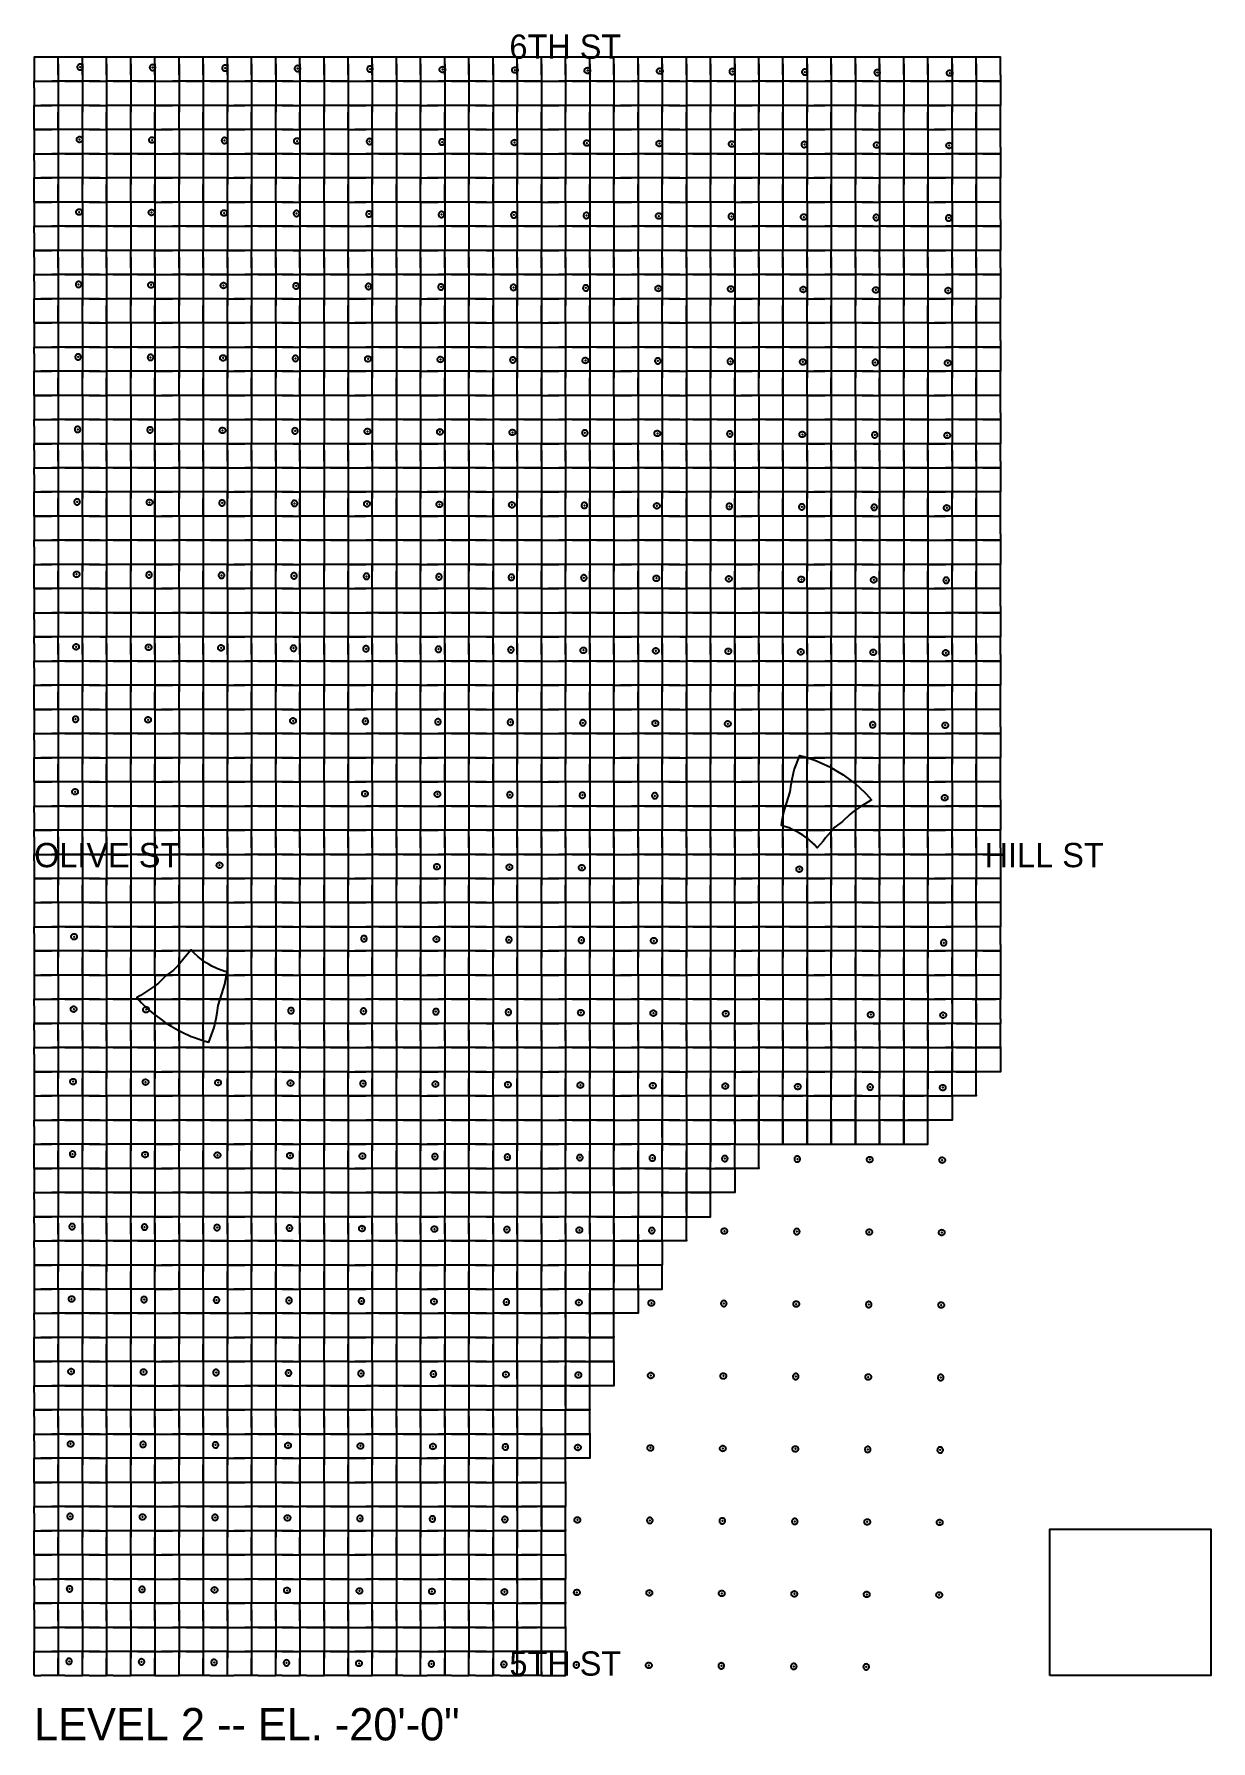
# Model space of a CAD drawing. Header units: metres. Extents: x 0 to 438, y -24 to 612.
import ezdxf

# ---------------------------------------------------------------- set-up
doc = ezdxf.new("R2010")
doc.units = ezdxf.units.M
for name, color, linetype in [('LAYER_01_CUT', 7, 'Continuous'), ('LAYER_04_GRID', 7, 'Continuous'), ('LAYER_05_LABELS', 7, 'Continuous')]:
    doc.layers.add(name, color=color, linetype=linetype)

msp = doc.modelspace()

# ---------------------------------------------------------------- texts
at = {"layer": 'LAYER_04_GRID'}
msp.add_text('LEVEL 2 -- EL. -20\'-0"', height=12.06, dxfattribs=at).set_placement((0, -24.12))
at = {"layer": 'LAYER_05_LABELS'}
for s, p in [('6TH ST', (177.07, 602.4)), ('OLIVE ST', (0, 301.2)), ('HILL ST', (354.14, 301.2)), ('5TH ST', (177.07, 0))]:
    msp.add_text(s, height=9.045, dxfattribs=at).set_placement(p)

# ---------------------------------------------------------------- linework, layer by layer
at = {"layer": 'LAYER_01_CUT'}
for points in [[(360, 596.46), (360, 603), (357.54, 603), (351, 603), (348.54, 603), (342, 603), (339.54, 603), (333, 603), (330.54, 603), (324, 603), (321.54, 603), (315, 603), (312.54, 603), (306, 603), (303.54, 603), (297, 603), (294.54, 603), (288, 603), (285.54, 603), (279, 603), (276.54, 603), (270, 603), (267.54, 603), (261, 603), (258.54, 603), (252, 603), (249.54, 603), (243, 603), (240.54, 603), (234, 603), (231.54, 603), (225, 603), (222.54, 603), (216, 603), (213.54, 603), (207, 603), (204.54, 603), (198, 603), (195.54, 603), (189, 603), (186.54, 603), (180, 603), (177.54, 603), (171, 603), (168.54, 603), (162, 603), (159.54, 603), (153, 603), (150.54, 603), (144, 603), (141.54, 603), (135, 603), (132.54, 603), (126, 603), (123.54, 603), (117, 603), (114.54, 603), (108, 603), (105.54, 603), (99, 603), (96.54, 603), (90, 603), (87.54, 603), (81, 603), (78.54, 603), (72, 603), (69.54, 603), (63, 603), (60.54, 603), (54, 603), (51.54, 603), (45, 603), (42.54, 603), (36, 603), (33.54, 603), (27, 603), (24.54, 603), (18, 603), (15.54, 603), (9, 603), (6.54, 603), (0, 603), (0, 600.54)], [(0, 600.54), (0, 594)], [(9, 596.46), (9, 603)], [(9, 600.54), (9, 603)], [(9, 600.54), (9, 594)], [(16.51, 598.42), (16.52, 598.41), (16.7, 598.31), (16.71, 598.31), (16.91, 598.25), (16.92, 598.25), (17.12, 598.23), (17.12, 598.23), (17.31, 598.25), (17.32, 598.25), (17.51, 598.3), (17.52, 598.31), (17.7, 598.4), (17.71, 598.4), (17.88, 598.53), (17.88, 598.54), (18.02, 598.7), (18.02, 598.71), (18.12, 598.89), (18.12, 598.9), (18.18, 599.1), (18.19, 599.11), (18.21, 599.31), (18.21, 599.31), (18.19, 599.5), (18.19, 599.51), (18.13, 599.7), (18.13, 599.71), (18.04, 599.89), (18.03, 599.9), (17.9, 600.07), (17.9, 600.07), (17.73, 600.21), (17.73, 600.21), (17.54, 600.31), (17.53, 600.31), (17.34, 600.38), (17.33, 600.38), (17.13, 600.4), (17.12, 600.4), (16.94, 600.38), (16.93, 600.38), (16.74, 600.33), (16.73, 600.32), (16.54, 600.23), (16.54, 600.22), (16.37, 600.09), (16.36, 600.09), (16.23, 599.92), (16.22, 599.92), (16.12, 599.73), (16.12, 599.72), (16.06, 599.53), (16.06, 599.52), (16.04, 599.32), (16.04, 599.31), (16.06, 599.13), (16.06, 599.12), (16.11, 598.93), (16.11, 598.92), (16.21, 598.73), (16.21, 598.73), (16.34, 598.56), (16.35, 598.55), (16.51, 598.42)], [(18, 596.46), (18, 603)], [(18, 600.54), (18, 603)], [(18, 600.54), (18, 594)], [(27, 596.46), (27, 603)], [(27, 600.54), (27, 603)], [(27, 600.54), (27, 594)], [(36, 596.46), (36, 603)], [(36, 600.54), (36, 603)], [(36, 600.54), (36, 594)], [(43.54, 600.04), (43.37, 599.91), (43.36, 599.9), (43.23, 599.74), (43.22, 599.73), (43.12, 599.55), (43.12, 599.54), (43.06, 599.34), (43.06, 599.33), (43.04, 599.13), (43.04, 599.13), (43.05, 598.94), (43.06, 598.93), (43.11, 598.74), (43.11, 598.73), (43.21, 598.55), (43.21, 598.54), (43.34, 598.37), (43.35, 598.37), (43.51, 598.23), (43.52, 598.23), (43.7, 598.13), (43.71, 598.12), (43.91, 598.06), (43.92, 598.06), (44.11, 598.04), (44.12, 598.04), (44.31, 598.06), (44.32, 598.06), (44.51, 598.11), (44.52, 598.12), (44.7, 598.21), (44.71, 598.22), (44.87, 598.35), (44.88, 598.35), (45.02, 598.52), (45.02, 598.52), (45.12, 598.71), (45.12, 598.72), (45.18, 598.91), (45.18, 598.92), (45.21, 599.12), (45.2, 599.13), (45.19, 599.31), (45.19, 599.32), (45.13, 599.51), (45.13, 599.52), (45.04, 599.71), (45.03, 599.71), (44.9, 599.88), (44.89, 599.88), (44.73, 600.02), (44.72, 600.03), (44.54, 600.13), (44.53, 600.13), (44.34, 600.19), (44.33, 600.19), (44.13, 600.21), (44.12, 600.21), (43.93, 600.19), (43.93, 600.19), (43.74, 600.14), (43.73, 600.13), (43.54, 600.04), (43.54, 600.04)], [(45, 596.46), (45, 603)], [(45, 600.54), (45, 603)], [(45, 600.54), (45, 594)], [(54, 596.46), (54, 603)], [(54, 600.54), (54, 603)], [(54, 600.54), (54, 594)], [(63, 596.46), (63, 603)], [(63, 600.54), (63, 603)], [(63, 600.54), (63, 594)], [(71.88, 598.17), (72.02, 598.33), (72.02, 598.34), (72.12, 598.52), (72.12, 598.53), (72.18, 598.73), (72.18, 598.73), (72.2, 598.93), (72.2, 598.94), (72.19, 599.13), (72.19, 599.14), (72.13, 599.33), (72.13, 599.33), (72.04, 599.52), (72.03, 599.53), (71.9, 599.69), (71.89, 599.7), (71.73, 599.84), (71.72, 599.84), (71.54, 599.94), (71.53, 599.94), (71.34, 600), (71.33, 600), (71.13, 600.02), (71.12, 600.02), (70.93, 600.01), (70.93, 600.01), (70.73, 599.95), (70.73, 599.95), (70.54, 599.86), (70.53, 599.85), (70.37, 599.72), (70.36, 599.71), (70.23, 599.55), (70.22, 599.54), (70.12, 599.36), (70.12, 599.35), (70.06, 599.15), (70.06, 599.15), (70.04, 598.95), (70.04, 598.94), (70.05, 598.75), (70.06, 598.75), (70.11, 598.55), (70.11, 598.55), (70.21, 598.36), (70.21, 598.35), (70.34, 598.19), (70.35, 598.18), (70.51, 598.05), (70.52, 598.04), (70.7, 597.94), (70.71, 597.94), (70.91, 597.88), (70.92, 597.88), (71.11, 597.86), (71.12, 597.86), (71.31, 597.87), (71.32, 597.88), (71.51, 597.93), (71.52, 597.93), (71.7, 598.02), (71.71, 598.03), (71.87, 598.16), (71.88, 598.17)], [(72, 596.46), (72, 603)], [(72, 600.54), (72, 603)], [(72, 600.54), (72, 594)], [(81, 596.46), (81, 603)], [(81, 600.54), (81, 603)], [(81, 600.54), (81, 594)], [(90, 596.46), (90, 603)], [(90, 600.54), (90, 603)], [(90, 600.54), (90, 594)], [(97.12, 599.17), (97.12, 599.16), (97.06, 598.97), (97.06, 598.96), (97.04, 598.76), (97.04, 598.75), (97.05, 598.57), (97.06, 598.56), (97.11, 598.37), (97.11, 598.36), (97.21, 598.17), (97.21, 598.17), (97.34, 598), (97.35, 598), (97.51, 597.86), (97.52, 597.85), (97.7, 597.75), (97.71, 597.75), (97.91, 597.69), (97.91, 597.69), (98.11, 597.67), (98.12, 597.67), (98.31, 597.69), (98.32, 597.69), (98.51, 597.74), (98.52, 597.75), (98.7, 597.84), (98.71, 597.84), (98.87, 597.97), (98.88, 597.98), (99.02, 598.14), (99.02, 598.15), (99.12, 598.34), (99.12, 598.34), (99.18, 598.54), (99.18, 598.55), (99.2, 598.75), (99.2, 598.75), (99.19, 598.94), (99.19, 598.95), (99.13, 599.14), (99.13, 599.15), (99.04, 599.33), (99.03, 599.34), (98.9, 599.51), (98.89, 599.51), (98.73, 599.65), (98.72, 599.65), (98.54, 599.75), (98.53, 599.76), (98.34, 599.82), (98.33, 599.82), (98.13, 599.84), (98.12, 599.84), (97.93, 599.82), (97.93, 599.82), (97.73, 599.77), (97.73, 599.76), (97.54, 599.67), (97.53, 599.66), (97.37, 599.53), (97.36, 599.53), (97.23, 599.36), (97.22, 599.36), (97.12, 599.17)], [(99, 596.46), (99, 603)], [(99, 600.54), (99, 603)], [(99, 600.54), (99, 594)], [(108, 596.46), (108, 603)], [(108, 600.54), (108, 603)], [(108, 600.54), (108, 594)], [(117, 596.46), (117, 603)], [(117, 600.54), (117, 603)], [(117, 600.54), (117, 594)], [(124.37, 599.35), (124.36, 599.34), (124.23, 599.18), (124.22, 599.17), (124.12, 598.99), (124.12, 598.98), (124.06, 598.78), (124.06, 598.77), (124.04, 598.57), (124.04, 598.57), (124.05, 598.38), (124.06, 598.37), (124.11, 598.18), (124.11, 598.17), (124.2, 597.99), (124.21, 597.98), (124.34, 597.81), (124.35, 597.81), (124.51, 597.67), (124.52, 597.67), (124.7, 597.57), (124.71, 597.57), (124.91, 597.51), (124.91, 597.5), (125.11, 597.48), (125.12, 597.48), (125.31, 597.5), (125.32, 597.5), (125.51, 597.56), (125.51, 597.56), (125.7, 597.65), (125.71, 597.66), (125.87, 597.79), (125.88, 597.79), (126.01, 597.96), (126.02, 597.96), (126.12, 598.15), (126.12, 598.16), (126.18, 598.35), (126.18, 598.36), (126.2, 598.56), (126.2, 598.57), (126.19, 598.75), (126.18, 598.76), (126.13, 598.95), (126.13, 598.96), (126.04, 599.15), (126.03, 599.15), (125.9, 599.32), (125.89, 599.33), (125.73, 599.46), (125.72, 599.47), (125.54, 599.57), (125.53, 599.57), (125.33, 599.63), (125.33, 599.63), (125.13, 599.65), (125.12, 599.65), (124.93, 599.63), (124.92, 599.63), (124.73, 599.58), (124.73, 599.58), (124.54, 599.48), (124.53, 599.48), (124.37, 599.35)], [(126, 596.46), (126, 603)], [(126, 600.54), (126, 603)], [(126, 600.54), (126, 594)], [(135, 596.46), (135, 603)], [(135, 600.54), (135, 603)], [(135, 600.54), (135, 594)], [(144, 596.46), (144, 603)], [(144, 600.54), (144, 603)], [(144, 600.54), (144, 594)], [(152.7, 597.47), (152.51, 597.37), (152.51, 597.37), (152.31, 597.32), (152.31, 597.31), (152.12, 597.3), (152.11, 597.3), (151.91, 597.32), (151.91, 597.32), (151.71, 597.38), (151.7, 597.38), (151.52, 597.48), (151.51, 597.49), (151.35, 597.62), (151.34, 597.63), (151.21, 597.79), (151.2, 597.8), (151.11, 597.99), (151.11, 597.99), (151.05, 598.19), (151.05, 598.19), (151.04, 598.38), (151.04, 598.39), (151.06, 598.59), (151.06, 598.6), (151.12, 598.79), (151.12, 598.8), (151.22, 598.98), (151.22, 598.99), (151.36, 599.15), (151.37, 599.16), (151.53, 599.29), (151.54, 599.3), (151.72, 599.39), (151.73, 599.39), (151.92, 599.45), (151.93, 599.45), (152.12, 599.46), (152.13, 599.46), (152.33, 599.44), (152.33, 599.44), (152.53, 599.38), (152.54, 599.38), (152.72, 599.28), (152.73, 599.28), (152.89, 599.14), (152.9, 599.13), (153.03, 598.97), (153.03, 598.96), (153.13, 598.78), (153.13, 598.77), (153.18, 598.58), (153.19, 598.57), (153.2, 598.38), (153.2, 598.37), (153.18, 598.17), (153.18, 598.17), (153.12, 597.97), (153.12, 597.96), (153.02, 597.78), (153.01, 597.77), (152.88, 597.61), (152.87, 597.6), (152.71, 597.47), (152.7, 597.47)], [(153, 596.46), (153, 603)], [(153, 600.54), (153, 603)], [(153, 600.54), (153, 594)], [(162, 596.46), (162, 603)], [(162, 600.54), (162, 603)], [(162, 600.54), (162, 594)], [(171, 596.46), (171, 603)], [(171, 600.54), (171, 603)], [(171, 600.54), (171, 594)], [(178.36, 598.97), (178.37, 598.97), (178.53, 599.1), (178.54, 599.11), (178.72, 599.2), (178.73, 599.21), (178.92, 599.26), (178.93, 599.26), (179.12, 599.28), (179.13, 599.28), (179.32, 599.26), (179.33, 599.26), (179.53, 599.2), (179.54, 599.19), (179.72, 599.09), (179.73, 599.09), (179.89, 598.95), (179.9, 598.95), (180.03, 598.78), (180.03, 598.77), (180.13, 598.59), (180.13, 598.58), (180.18, 598.39), (180.19, 598.38), (180.2, 598.19), (180.2, 598.19), (180.18, 597.99), (180.18, 597.98), (180.12, 597.78), (180.12, 597.78), (180.02, 597.59), (180.01, 597.58), (179.88, 597.42), (179.87, 597.42), (179.71, 597.28), (179.7, 597.28), (179.51, 597.19), (179.51, 597.18), (179.31, 597.13), (179.31, 597.13), (179.12, 597.11), (179.11, 597.11), (178.91, 597.13), (178.9, 597.13), (178.71, 597.19), (178.7, 597.2), (178.52, 597.3), (178.51, 597.3), (178.35, 597.44), (178.34, 597.44), (178.21, 597.61), (178.2, 597.61), (178.11, 597.8), (178.11, 597.81), (178.05, 598), (178.05, 598.01), (178.04, 598.19), (178.04, 598.2), (178.06, 598.4), (178.06, 598.41), (178.12, 598.6), (178.12, 598.61), (178.22, 598.8), (178.22, 598.8), (178.36, 598.97)], [(180, 596.46), (180, 603)], [(180, 600.54), (180, 603)], [(180, 600.54), (180, 594)], [(189, 596.46), (189, 603)], [(189, 600.54), (189, 603)], [(189, 600.54), (189, 594)], [(198, 596.46), (198, 603)], [(198, 600.54), (198, 603)], [(198, 600.54), (198, 594)], [(206.7, 597.1), (206.7, 597.09), (206.51, 597), (206.5, 597), (206.31, 596.94), (206.31, 596.94), (206.12, 596.93), (206.11, 596.92), (205.91, 596.95), (205.9, 596.95), (205.71, 597.01), (205.7, 597.01), (205.52, 597.11), (205.51, 597.11), (205.35, 597.25), (205.34, 597.26), (205.21, 597.42), (205.2, 597.43), (205.11, 597.61), (205.11, 597.62), (205.05, 597.81), (205.05, 597.82), (205.04, 598.01), (205.03, 598.02), (205.06, 598.21), (205.06, 598.22), (205.12, 598.42), (205.12, 598.43), (205.22, 598.61), (205.22, 598.62), (205.36, 598.78), (205.37, 598.79), (205.53, 598.92), (205.54, 598.92), (205.72, 599.02), (205.73, 599.02), (205.92, 599.07), (205.93, 599.07), (206.12, 599.09), (206.13, 599.09), (206.32, 599.07), (206.33, 599.07), (206.53, 599.01), (206.54, 599.01), (206.72, 598.91), (206.73, 598.9), (206.89, 598.77), (206.9, 598.76), (207.03, 598.59), (207.03, 598.59), (207.13, 598.4), (207.13, 598.39), (207.18, 598.2), (207.19, 598.2), (207.2, 598.01), (207.2, 598), (207.18, 597.8), (207.18, 597.79), (207.12, 597.6), (207.12, 597.59), (207.02, 597.4), (207.01, 597.4), (206.88, 597.24), (206.87, 597.23), (206.7, 597.1)], [(207, 596.46), (207, 603)], [(207, 600.54), (207, 603)], [(207, 600.54), (207, 594)], [(216, 596.46), (216, 603)], [(216, 600.54), (216, 603)], [(216, 600.54), (216, 594)], [(225, 596.46), (225, 603)], [(225, 600.54), (225, 603)], [(225, 600.54), (225, 594)], [(233.32, 598.88), (233.33, 598.88), (233.53, 598.82), (233.54, 598.82), (233.72, 598.72), (233.73, 598.72), (233.89, 598.58), (233.9, 598.57), (234.03, 598.41), (234.03, 598.4), (234.13, 598.22), (234.13, 598.21), (234.18, 598.02), (234.18, 598.01), (234.2, 597.82), (234.2, 597.81), (234.18, 597.62), (234.18, 597.61), (234.12, 597.41), (234.12, 597.4), (234.02, 597.22), (234.01, 597.21), (233.88, 597.05), (233.87, 597.04), (233.7, 596.91), (233.7, 596.91), (233.51, 596.81), (233.5, 596.81), (233.31, 596.76), (233.3, 596.75), (233.12, 596.74), (233.11, 596.74), (232.91, 596.76), (232.9, 596.76), (232.71, 596.82), (232.7, 596.82), (232.51, 596.92), (232.51, 596.93), (232.34, 597.06), (232.34, 597.07), (232.21, 597.23), (232.2, 597.24), (232.11, 597.43), (232.11, 597.43), (232.05, 597.63), (232.05, 597.63), (232.03, 597.82), (232.03, 597.83), (232.05, 598.03), (232.06, 598.04), (232.12, 598.23), (232.12, 598.24), (232.22, 598.42), (232.22, 598.43), (232.36, 598.59), (232.36, 598.6), (232.53, 598.73), (232.54, 598.74), (232.72, 598.83), (232.73, 598.83), (232.92, 598.89), (232.93, 598.89), (233.12, 598.9), (233.13, 598.9), (233.32, 598.88)], [(234, 596.46), (234, 603)], [(234, 600.54), (234, 603)], [(234, 600.54), (234, 594)], [(243, 596.46), (243, 603)], [(243, 600.54), (243, 603)], [(243, 600.54), (243, 594)], [(252, 596.46), (252, 603)], [(252, 600.54), (252, 603)], [(252, 600.54), (252, 594)], [(259.53, 598.54), (259.36, 598.41), (259.36, 598.41), (259.22, 598.25), (259.22, 598.24), (259.12, 598.05), (259.12, 598.05), (259.05, 597.85), (259.05, 597.84), (259.03, 597.64), (259.03, 597.63), (259.05, 597.45), (259.05, 597.44), (259.1, 597.25), (259.11, 597.24), (259.2, 597.06), (259.21, 597.05), (259.34, 596.88), (259.34, 596.88), (259.51, 596.74), (259.51, 596.74), (259.7, 596.64), (259.71, 596.63), (259.9, 596.57), (259.91, 596.57), (260.11, 596.55), (260.12, 596.55), (260.3, 596.57), (260.31, 596.57), (260.5, 596.62), (260.51, 596.63), (260.7, 596.72), (260.7, 596.73), (260.87, 596.86), (260.88, 596.86), (261.01, 597.02), (261.02, 597.03), (261.12, 597.22), (261.12, 597.22), (261.18, 597.42), (261.18, 597.43), (261.2, 597.63), (261.2, 597.64), (261.18, 597.82), (261.18, 597.83), (261.13, 598.02), (261.12, 598.03), (261.03, 598.21), (261.03, 598.22), (260.9, 598.39), (260.89, 598.39), (260.73, 598.53), (260.72, 598.53), (260.54, 598.63), (260.53, 598.64), (260.33, 598.7), (260.32, 598.7), (260.12, 598.72), (260.12, 598.72), (259.93, 598.7), (259.92, 598.7), (259.73, 598.65), (259.72, 598.64), (259.54, 598.55), (259.53, 598.54)], [(261, 596.46), (261, 603)], [(261, 600.54), (261, 603)], [(261, 600.54), (261, 594)], [(270, 596.46), (270, 603)], [(270, 600.54), (270, 603)], [(270, 600.54), (270, 594)], [(279, 596.46), (279, 603)], [(279, 600.54), (279, 603)], [(279, 600.54), (279, 594)], [(287.31, 596.38), (287.5, 596.44), (287.51, 596.44), (287.7, 596.53), (287.7, 596.54), (287.87, 596.67), (287.87, 596.68), (288.01, 596.84), (288.02, 596.85), (288.12, 597.03), (288.12, 597.04), (288.18, 597.23), (288.18, 597.24), (288.2, 597.44), (288.2, 597.45), (288.18, 597.64), (288.18, 597.64), (288.13, 597.84), (288.12, 597.84), (288.03, 598.03), (288.03, 598.03), (287.9, 598.2), (287.89, 598.21), (287.73, 598.34), (287.72, 598.35), (287.53, 598.45), (287.53, 598.45), (287.33, 598.51), (287.32, 598.51), (287.12, 598.53), (287.12, 598.53), (286.93, 598.52), (286.92, 598.51), (286.73, 598.46), (286.72, 598.46), (286.54, 598.36), (286.53, 598.36), (286.36, 598.23), (286.36, 598.22), (286.22, 598.06), (286.22, 598.05), (286.12, 597.87), (286.11, 597.86), (286.05, 597.66), (286.05, 597.65), (286.03, 597.46), (286.03, 597.45), (286.05, 597.26), (286.05, 597.25), (286.1, 597.06), (286.11, 597.05), (286.2, 596.87), (286.21, 596.86), (286.34, 596.7), (286.34, 596.69), (286.51, 596.55), (286.51, 596.55), (286.7, 596.45), (286.71, 596.45), (286.9, 596.39), (286.91, 596.39), (287.11, 596.37), (287.12, 596.37), (287.3, 596.38), (287.31, 596.38)], [(288, 596.46), (288, 603)], [(288, 600.54), (288, 603)], [(288, 600.54), (288, 594)], [(297, 596.46), (297, 603)], [(297, 600.54), (297, 603)], [(297, 600.54), (297, 594)], [(306, 596.46), (306, 603)], [(306, 600.54), (306, 603)], [(306, 600.54), (306, 594)], [(313.12, 597.68), (313.11, 597.67), (313.05, 597.48), (313.05, 597.47), (313.03, 597.27), (313.03, 597.26), (313.05, 597.07), (313.05, 597.07), (313.1, 596.88), (313.11, 596.87), (313.2, 596.68), (313.21, 596.68), (313.34, 596.51), (313.34, 596.5), (313.5, 596.37), (313.51, 596.36), (313.7, 596.26), (313.71, 596.26), (313.9, 596.2), (313.91, 596.2), (314.11, 596.18), (314.12, 596.18), (314.3, 596.19), (314.31, 596.2), (314.5, 596.25), (314.51, 596.25), (314.7, 596.35), (314.7, 596.35), (314.87, 596.48), (314.87, 596.49), (315.01, 596.65), (315.01, 596.66), (315.11, 596.84), (315.12, 596.85), (315.18, 597.05), (315.18, 597.06), (315.2, 597.25), (315.2, 597.26), (315.18, 597.45), (315.18, 597.46), (315.13, 597.65), (315.12, 597.66), (315.03, 597.84), (315.03, 597.85), (314.89, 598.01), (314.89, 598.02), (314.73, 598.16), (314.72, 598.16), (314.53, 598.26), (314.53, 598.26), (314.33, 598.32), (314.32, 598.32), (314.12, 598.35), (314.12, 598.34), (313.93, 598.33), (313.92, 598.33), (313.73, 598.27), (313.72, 598.27), (313.54, 598.18), (313.53, 598.17), (313.36, 598.04), (313.36, 598.03), (313.22, 597.87), (313.22, 597.87), (313.12, 597.68)], [(315, 596.46), (315, 603)], [(315, 600.54), (315, 603)], [(315, 600.54), (315, 594)], [(324, 596.46), (324, 603)], [(324, 600.54), (324, 603)], [(324, 600.54), (324, 594)], [(333, 596.46), (333, 603)], [(333, 600.54), (333, 603)], [(333, 600.54), (333, 594)], [(340.05, 596.88), (340.05, 596.89), (340.03, 597.08), (340.03, 597.08), (340.05, 597.28), (340.05, 597.29), (340.11, 597.49), (340.12, 597.49), (340.22, 597.68), (340.22, 597.69), (340.36, 597.85), (340.36, 597.85), (340.53, 597.99), (340.54, 597.99), (340.72, 598.08), (340.73, 598.09), (340.92, 598.14), (340.93, 598.14), (341.11, 598.16), (341.12, 598.16), (341.32, 598.14), (341.33, 598.14), (341.53, 598.08), (341.53, 598.07), (341.72, 597.97), (341.73, 597.97), (341.89, 597.83), (341.89, 597.83), (342.02, 597.66), (342.03, 597.66), (342.12, 597.47), (342.13, 597.46), (342.18, 597.27), (342.18, 597.26), (342.2, 597.08), (342.2, 597.07), (342.18, 596.87), (342.18, 596.86), (342.12, 596.67), (342.11, 596.66), (342.01, 596.47), (342.01, 596.46), (341.87, 596.3), (341.87, 596.3), (341.7, 596.17), (341.69, 596.16), (341.51, 596.07), (341.5, 596.06), (341.31, 596.01), (341.3, 596.01), (341.12, 595.99), (341.11, 595.99), (340.91, 596.01), (340.9, 596.01), (340.7, 596.07), (340.7, 596.08), (340.51, 596.18), (340.5, 596.18), (340.34, 596.32), (340.34, 596.32), (340.21, 596.49), (340.2, 596.5), (340.11, 596.68), (340.1, 596.69), (340.05, 596.88)], [(342, 596.46), (342, 603)], [(342, 600.54), (342, 603)], [(342, 600.54), (342, 594)], [(351, 596.46), (351, 603)], [(351, 600.54), (351, 603)], [(351, 600.54), (351, 594)], [(0, 591.54), (0, 594), (2.46, 594), (9, 594), (9, 587.46)], [(0, 594), (6.54, 594)], [(0, 591.54), (0, 585)], [(9, 594), (6.54, 594)], [(9, 596.46), (9, 594)], [(11.46, 594), (9, 594)], [(15.54, 594), (9, 594)], [(9, 594), (9, 591.54)], [(9, 591.54), (9, 585)], [(11.46, 594), (18, 594), (18, 587.46)], [(18, 594), (15.54, 594)], [(18, 596.46), (18, 594)], [(20.46, 594), (18, 594)], [(24.54, 594), (18, 594)], [(18, 594), (18, 591.54)], [(18, 591.54), (18, 585)], [(20.46, 594), (27, 594), (27, 587.46)], [(24.54, 594), (27, 594)], [(27, 596.46), (27, 594)], [(29.46, 594), (27, 594)], [(33.54, 594), (27, 594)], [(27, 594), (27, 591.54)], [(27, 591.54), (27, 585)], [(29.46, 594), (36, 594), (36, 587.46)], [(36, 594), (33.54, 594)], [(36, 596.46), (36, 594)], [(38.46, 594), (36, 594)], [(42.54, 594), (36, 594)], [(36, 594), (36, 591.54)], [(36, 591.54), (36, 585)], [(38.46, 594), (45, 594), (45, 587.46)], [(45, 594), (42.54, 594)], [(45, 596.46), (45, 594)], [(45, 594), (45, 591.54)], [(45, 594), (47.46, 594)], [(45, 594), (51.54, 594)], [(45, 591.54), (45, 585)], [(47.46, 594), (54, 594), (54, 587.46)], [(54, 594), (51.54, 594)], [(54, 596.46), (54, 594)], [(56.46, 594), (54, 594)], [(60.54, 594), (54, 594)], [(54, 594), (54, 591.54)], [(54, 591.54), (54, 585)], [(56.46, 594), (63, 594), (63, 587.46)], [(63, 594), (60.54, 594)], [(63, 596.46), (63, 594)], [(65.46, 594), (63, 594)], [(69.54, 594), (63, 594)], [(63, 594), (63, 591.54)], [(63, 591.54), (63, 585)], [(65.46, 594), (72, 594), (72, 587.46)], [(72, 594), (69.54, 594)], [(72, 596.46), (72, 594)], [(72, 594), (72, 591.54)], [(72, 594), (74.46, 594)], [(72, 594), (78.54, 594)], [(72, 591.54), (72, 585)], [(74.46, 594), (81, 594), (81, 587.46)], [(81, 594), (78.54, 594)], [(81, 596.46), (81, 594)], [(83.46, 594), (81, 594)], [(87.54, 594), (81, 594)], [(81, 594), (81, 591.54)], [(81, 591.54), (81, 585)], [(83.46, 594), (90, 594), (90, 587.46)], [(90, 594), (87.54, 594)], [(90, 596.46), (90, 594)], [(92.46, 594), (90, 594)], [(96.54, 594), (90, 594)], [(90, 594), (90, 591.54)], [(90, 591.54), (90, 585)], [(92.46, 594), (99, 594), (99, 587.46)], [(96.54, 594), (99, 594)], [(99, 596.46), (99, 594)], [(101.46, 594), (99, 594)], [(105.54, 594), (99, 594)], [(99, 594), (99, 591.54)], [(99, 591.54), (99, 585)], [(101.46, 594), (108, 594), (108, 587.46)], [(108, 594), (105.54, 594)], [(108, 596.46), (108, 594)], [(110.46, 594), (108, 594)], [(114.54, 594), (108, 594)], [(108, 594), (108, 591.54)], [(108, 591.54), (108, 585)], [(110.46, 594), (117, 594), (117, 587.46)], [(117, 594), (114.54, 594)], [(117, 596.46), (117, 594)], [(117, 594), (117, 591.54)], [(117, 594), (119.46, 594)], [(117, 594), (123.54, 594)], [(117, 591.54), (117, 585)], [(119.46, 594), (126, 594), (126, 587.46)], [(126, 594), (123.54, 594)], [(126, 596.46), (126, 594)], [(128.46, 594), (126, 594)], [(132.54, 594), (126, 594)], [(126, 594), (126, 591.54)], [(126, 591.54), (126, 585)], [(128.46, 594), (135, 594), (135, 587.46)], [(135, 594), (132.54, 594)], [(135, 596.46), (135, 594)], [(137.46, 594), (135, 594)], [(141.54, 594), (135, 594)], [(135, 594), (135, 591.54)], [(135, 591.54), (135, 585)], [(137.46, 594), (144, 594), (144, 587.46)], [(144, 594), (141.54, 594)], [(144, 596.46), (144, 594)], [(144, 594), (144, 591.54)], [(144, 594), (146.46, 594)], [(144, 594), (150.54, 594)], [(144, 591.54), (144, 585)], [(146.46, 594), (153, 594), (153, 587.46)], [(153, 594), (150.54, 594)], [(153, 596.46), (153, 594)], [(155.46, 594), (153, 594)], [(159.54, 594), (153, 594)], [(153, 594), (153, 591.54)], [(153, 591.54), (153, 585)], [(155.46, 594), (162, 594), (162, 587.46)], [(162, 594), (159.54, 594)], [(162, 596.46), (162, 594)], [(164.46, 594), (162, 594)], [(168.54, 594), (162, 594)], [(162, 594), (162, 591.54)], [(162, 591.54), (162, 585)], [(164.46, 594), (171, 594), (171, 587.46)], [(168.54, 594), (171, 594)], [(171, 596.46), (171, 594)], [(173.46, 594), (171, 594)], [(177.54, 594), (171, 594)], [(171, 594), (171, 591.54)], [(171, 591.54), (171, 585)], [(173.46, 594), (180, 594), (180, 587.46)], [(180, 594), (177.54, 594)], [(180, 596.46), (180, 594)], [(182.46, 594), (180, 594)], [(186.54, 594), (180, 594)], [(180, 594), (180, 591.54)], [(180, 591.54), (180, 585)], [(182.46, 594), (189, 594), (189, 587.46)], [(189, 594), (186.54, 594)], [(189, 596.46), (189, 594)], [(189, 594), (189, 591.54)], [(189, 594), (191.46, 594)], [(189, 594), (195.54, 594)], [(189, 591.54), (189, 585)], [(191.46, 594), (198, 594), (198, 587.46)], [(198, 594), (195.54, 594)], [(198, 596.46), (198, 594)], [(200.46, 594), (198, 594)], [(204.54, 594), (198, 594)], [(198, 594), (198, 591.54)], [(198, 591.54), (198, 585)], [(200.46, 594), (207, 594), (207, 587.46)], [(207, 594), (204.54, 594)], [(207, 596.46), (207, 594)], [(209.46, 594), (207, 594)], [(213.54, 594), (207, 594)], [(207, 594), (207, 591.54)], [(207, 591.54), (207, 585)], [(209.46, 594), (216, 594), (216, 587.46)], [(216, 594), (213.54, 594)], [(216, 596.46), (216, 594)], [(216, 594), (216, 591.54)], [(216, 594), (218.46, 594)], [(216, 594), (222.54, 594)], [(216, 591.54), (216, 585)], [(218.46, 594), (225, 594), (225, 587.46)], [(225, 594), (222.54, 594)], [(225, 596.46), (225, 594)], [(227.46, 594), (225, 594)], [(231.54, 594), (225, 594)], [(225, 594), (225, 591.54)], [(225, 591.54), (225, 585)], [(227.46, 594), (234, 594), (234, 587.46)], [(234, 594), (231.54, 594)], [(234, 596.46), (234, 594)], [(236.46, 594), (234, 594)], [(240.54, 594), (234, 594)], [(234, 594), (234, 591.54)], [(234, 591.54), (234, 585)], [(236.46, 594), (243, 594), (243, 587.46)], [(240.54, 594), (243, 594)], [(243, 596.46), (243, 594)], [(245.46, 594), (243, 594)], [(249.54, 594), (243, 594)], [(243, 594), (243, 591.54)], [(243, 591.54), (243, 585)], [(245.46, 594), (252, 594), (252, 587.46)], [(252, 594), (249.54, 594)], [(252, 596.46), (252, 594)], [(254.46, 594), (252, 594)], [(258.54, 594), (252, 594)], [(252, 594), (252, 591.54)], [(252, 591.54), (252, 585)], [(254.46, 594), (261, 594), (261, 587.46)], [(261, 594), (258.54, 594)], [(261, 596.46), (261, 594)], [(261, 594), (261, 591.54)], [(261, 594), (263.46, 594)], [(261, 594), (267.54, 594)], [(261, 591.54), (261, 585)], [(263.46, 594), (270, 594), (270, 587.46)], [(270, 594), (267.54, 594)], [(270, 596.46), (270, 594)], [(272.46, 594), (270, 594)], [(276.54, 594), (270, 594)], [(270, 594), (270, 591.54)], [(270, 591.54), (270, 585)], [(272.46, 594), (279, 594), (279, 587.46)], [(279, 594), (276.54, 594)], [(279, 596.46), (279, 594)], [(281.46, 594), (279, 594)], [(285.54, 594), (279, 594)], [(279, 594), (279, 591.54)], [(279, 591.54), (279, 585)], [(281.46, 594), (288, 594), (288, 587.46)], [(288, 594), (285.54, 594)], [(288, 596.46), (288, 594)], [(288, 594), (288, 591.54)], [(288, 594), (290.46, 594)], [(288, 594), (294.54, 594)], [(288, 591.54), (288, 585)], [(290.46, 594), (297, 594), (297, 587.46)], [(297, 594), (294.54, 594)], [(297, 596.46), (297, 594)], [(299.46, 594), (297, 594)], [(303.54, 594), (297, 594)], [(297, 594), (297, 591.54)], [(297, 591.54), (297, 585)], [(299.46, 594), (306, 594), (306, 587.46)], [(306, 594), (303.54, 594)], [(306, 596.46), (306, 594)], [(308.46, 594), (306, 594)], [(312.54, 594), (306, 594)], [(306, 594), (306, 591.54)], [(306, 591.54), (306, 585)], [(308.46, 594), (315, 594), (315, 587.46)], [(312.54, 594), (315, 594)], [(315, 596.46), (315, 594)], [(317.46, 594), (315, 594)], [(321.54, 594), (315, 594)], [(315, 594), (315, 591.54)], [(315, 591.54), (315, 585)], [(317.46, 594), (324, 594), (324, 587.46)], [(324, 594), (321.54, 594)], [(324, 596.46), (324, 594)], [(326.46, 594), (324, 594)], [(330.54, 594), (324, 594)], [(324, 594), (324, 591.54)], [(324, 591.54), (324, 585)], [(326.46, 594), (333, 594), (333, 587.46)], [(333, 594), (330.54, 594)], [(333, 596.46), (333, 594)], [(333, 594), (333, 591.54)], [(333, 594), (335.46, 594)], [(333, 594), (339.54, 594)], [(333, 591.54), (333, 585)], [(335.46, 594), (342, 594), (342, 587.46)], [(342, 594), (339.54, 594)], [(342, 596.46), (342, 594)], [(344.46, 594), (342, 594)], [(348.54, 594), (342, 594)], [(342, 594), (342, 591.54)], [(342, 591.54), (342, 585)], [(344.46, 594), (351, 594), (351, 587.46)], [(351, 594), (348.54, 594)], [(351, 596.46), (351, 594)], [(353.46, 594), (351, 594)], [(357.54, 594), (351, 594)], [(351, 594), (351, 591.54)], [(351, 591.54), (351, 585)], [(353.46, 594), (360, 594), (360, 587.46)], [(360, 594), (357.54, 594)], [(360, 596.46), (360, 594)], [(9, 587.46), (9, 585)], [(18, 587.46), (18, 585)], [(27, 587.46), (27, 585)], [(36, 587.46), (36, 585)], [(45, 587.46), (45, 585)], [(54, 587.46), (54, 585)], [(63, 587.46), (63, 585)], [(72, 587.46), (72, 585)], [(81, 587.46), (81, 585)], [(90, 587.46), (90, 585)], [(99, 587.46), (99, 585)], [(108, 587.46), (108, 585)], [(117, 587.46), (117, 585)], [(126, 587.46), (126, 585)], [(135, 587.46), (135, 585)], [(144, 587.46), (144, 585)], [(153, 587.46), (153, 585)], [(162, 587.46), (162, 585)], [(171, 587.46), (171, 585)], [(180, 587.46), (180, 585)], [(189, 587.46), (189, 585)], [(198, 587.46), (198, 585)], [(207, 587.46), (207, 585)], [(216, 587.46), (216, 585)], [(225, 587.46), (225, 585)], [(234, 587.46), (234, 585)], [(243, 587.46), (243, 585)], [(252, 587.46), (252, 585)], [(261, 587.46), (261, 585)], [(270, 587.46), (270, 585)], [(279, 587.46), (279, 585)], [(288, 587.46), (288, 585)], [(297, 587.46), (297, 585)], [(306, 587.46), (306, 585)], [(315, 587.46), (315, 585)], [(324, 587.46), (324, 585)], [(333, 587.46), (333, 585)], [(342, 587.46), (342, 585)], [(351, 587.46), (351, 585)], [(360, 587.46), (360, 585)], [(0, 582.54), (0, 585), (2.46, 585)], [(0, 585), (6.54, 585)], [(0, 576), (0, 582.54)], [(9, 585), (2.46, 585)], [(9, 585), (6.54, 585)], [(11.46, 585), (9, 585), (9, 578.46), (9, 576), (9, 569.46)], [(15.54, 585), (9, 585)], [(9, 585), (9, 582.54)], [(9, 576), (9, 582.54)], [(18, 585), (11.46, 585)], [(18, 585), (15.54, 585)], [(18, 578.46), (18, 585), (18, 582.54)], [(20.46, 585), (18, 585)], [(24.54, 585), (18, 585)], [(18, 576), (18, 582.54)], [(20.46, 585), (27, 585)], [(24.54, 585), (27, 585)], [(29.46, 585), (27, 585), (27, 578.46), (27, 576), (27, 569.46)], [(33.54, 585), (27, 585)], [(27, 585), (27, 582.54)], [(27, 576), (27, 582.54)], [(36, 585), (29.46, 585)], [(36, 585), (33.54, 585)], [(36, 578.46), (36, 585), (36, 582.54)], [(38.46, 585), (36, 585)], [(42.54, 585), (36, 585)], [(36, 576), (36, 582.54)], [(45, 585), (38.46, 585)], [(45, 585), (42.54, 585)], [(47.46, 585), (45, 585), (45, 578.46), (45, 576), (45, 569.46)], [(45, 585), (45, 582.54)], [(45, 585), (51.54, 585)], [(45, 576), (45, 582.54)], [(54, 585), (47.46, 585)], [(54, 585), (51.54, 585)], [(54, 578.46), (54, 585), (54, 582.54)], [(56.46, 585), (54, 585)], [(60.54, 585), (54, 585)], [(54, 576), (54, 582.54)], [(63, 585), (56.46, 585)], [(63, 585), (60.54, 585)], [(65.46, 585), (63, 585), (63, 578.46), (63, 576), (63, 569.46)], [(69.54, 585), (63, 585)], [(63, 585), (63, 582.54)], [(63, 576), (63, 582.54)], [(72, 585), (65.46, 585)], [(72, 585), (69.54, 585)], [(72, 578.46), (72, 585), (72, 582.54)], [(72, 585), (74.46, 585)], [(72, 585), (78.54, 585)], [(72, 576), (72, 582.54)], [(81, 585), (74.46, 585)], [(81, 585), (78.54, 585)], [(83.46, 585), (81, 585), (81, 578.46), (81, 576), (81, 569.46)], [(87.54, 585), (81, 585)], [(81, 585), (81, 582.54)], [(81, 576), (81, 582.54)], [(90, 585), (83.46, 585)], [(90, 585), (87.54, 585)], [(90, 578.46), (90, 585), (90, 582.54)], [(92.46, 585), (90, 585)], [(96.54, 585), (90, 585)], [(90, 576), (90, 582.54)], [(92.46, 585), (99, 585)], [(96.54, 585), (99, 585)], [(101.46, 585), (99, 585), (99, 578.46), (99, 576), (99, 569.46)], [(105.54, 585), (99, 585)], [(99, 585), (99, 582.54)], [(99, 576), (99, 582.54)], [(108, 585), (101.46, 585)], [(108, 585), (105.54, 585)], [(108, 578.46), (108, 585), (108, 582.54)], [(110.46, 585), (108, 585)], [(114.54, 585), (108, 585)], [(108, 576), (108, 582.54)], [(117, 585), (110.46, 585)], [(117, 585), (114.54, 585)], [(119.46, 585), (117, 585), (117, 578.46), (117, 576), (117, 569.46)], [(117, 585), (117, 582.54)], [(117, 585), (123.54, 585)], [(117, 576), (117, 582.54)], [(126, 585), (119.46, 585)], [(126, 585), (123.54, 585)], [(126, 578.46), (126, 585), (126, 582.54)], [(128.46, 585), (126, 585)], [(132.54, 585), (126, 585)], [(126, 576), (126, 582.54)], [(135, 585), (128.46, 585)], [(135, 585), (132.54, 585)], [(137.46, 585), (135, 585), (135, 578.46), (135, 576), (135, 569.46)], [(141.54, 585), (135, 585)], [(135, 585), (135, 582.54)], [(135, 576), (135, 582.54)], [(144, 585), (137.46, 585)], [(144, 585), (141.54, 585)], [(144, 578.46), (144, 585), (144, 582.54)], [(144, 585), (146.46, 585)], [(144, 585), (150.54, 585)], [(144, 576), (144, 582.54)], [(153, 585), (146.46, 585)], [(153, 585), (150.54, 585)], [(155.46, 585), (153, 585), (153, 578.46), (153, 576), (153, 569.46)], [(159.54, 585), (153, 585)], [(153, 585), (153, 582.54)], [(153, 576), (153, 582.54)], [(162, 585), (155.46, 585)], [(162, 585), (159.54, 585)], [(162, 578.46), (162, 585), (162, 582.54)], [(164.46, 585), (162, 585)], [(168.54, 585), (162, 585)], [(162, 576), (162, 582.54)], [(164.46, 585), (171, 585)], [(168.54, 585), (171, 585)], [(173.46, 585), (171, 585), (171, 578.46), (171, 576), (171, 569.46)], [(177.54, 585), (171, 585)], [(171, 585), (171, 582.54)], [(171, 576), (171, 582.54)], [(180, 585), (173.46, 585)], [(180, 585), (177.54, 585)], [(180, 578.46), (180, 585), (180, 582.54)], [(182.46, 585), (180, 585)], [(186.54, 585), (180, 585)], [(180, 576), (180, 582.54)], [(189, 585), (182.46, 585)], [(189, 585), (186.54, 585)], [(191.46, 585), (189, 585), (189, 578.46), (189, 576), (189, 569.46)], [(189, 585), (189, 582.54)], [(189, 585), (195.54, 585)], [(189, 576), (189, 582.54)], [(198, 585), (191.46, 585)], [(198, 585), (195.54, 585)], [(198, 578.46), (198, 585), (198, 582.54)], [(200.46, 585), (198, 585)], [(204.54, 585), (198, 585)], [(198, 576), (198, 582.54)], [(207, 585), (200.46, 585)], [(207, 585), (204.54, 585)], [(209.46, 585), (207, 585), (207, 578.46), (207, 576), (207, 569.46)], [(213.54, 585), (207, 585)], [(207, 585), (207, 582.54)], [(207, 576), (207, 582.54)], [(216, 585), (209.46, 585)], [(216, 585), (213.54, 585)], [(216, 578.46), (216, 585), (216, 582.54)], [(216, 585), (218.46, 585)], [(216, 585), (222.54, 585)], [(216, 576), (216, 582.54)], [(225, 585), (218.46, 585)], [(225, 585), (222.54, 585)], [(227.46, 585), (225, 585), (225, 578.46), (225, 576), (225, 569.46)], [(231.54, 585), (225, 585)], [(225, 585), (225, 582.54)], [(225, 576), (225, 582.54)], [(234, 585), (227.46, 585)], [(234, 585), (231.54, 585)], [(234, 578.46), (234, 585), (234, 582.54)], [(236.46, 585), (234, 585)], [(240.54, 585), (234, 585)], [(234, 576), (234, 582.54)], [(236.46, 585), (243, 585)], [(240.54, 585), (243, 585)], [(245.46, 585), (243, 585), (243, 578.46), (243, 576), (243, 569.46)], [(249.54, 585), (243, 585)], [(243, 585), (243, 582.54)], [(243, 576), (243, 582.54)], [(252, 585), (245.46, 585)], [(252, 585), (249.54, 585)], [(252, 578.46), (252, 585), (252, 582.54)], [(254.46, 585), (252, 585)], [(258.54, 585), (252, 585)], [(252, 576), (252, 582.54)], [(261, 585), (254.46, 585)], [(261, 585), (258.54, 585)], [(263.46, 585), (261, 585), (261, 578.46), (261, 576), (261, 569.46)], [(261, 585), (261, 582.54)], [(261, 585), (267.54, 585)], [(261, 576), (261, 582.54)], [(270, 585), (263.46, 585)], [(270, 585), (267.54, 585)], [(270, 578.46), (270, 585), (270, 582.54)], [(272.46, 585), (270, 585)], [(276.54, 585), (270, 585)], [(270, 576), (270, 582.54)], [(279, 585), (272.46, 585)], [(279, 585), (276.54, 585)], [(281.46, 585), (279, 585), (279, 578.46), (279, 576), (279, 569.46)], [(285.54, 585), (279, 585)], [(279, 585), (279, 582.54)], [(279, 576), (279, 582.54)], [(288, 585), (281.46, 585)], [(288, 585), (285.54, 585)], [(288, 578.46), (288, 585), (288, 582.54)], [(288, 585), (290.46, 585)], [(288, 585), (294.54, 585)], [(288, 576), (288, 582.54)], [(297, 585), (290.46, 585)], [(297, 585), (294.54, 585)], [(299.46, 585), (297, 585), (297, 578.46), (297, 576), (297, 569.46)], [(303.54, 585), (297, 585)], [(297, 585), (297, 582.54)], [(297, 576), (297, 582.54)], [(306, 585), (299.46, 585)], [(306, 585), (303.54, 585)], [(306, 578.46), (306, 585), (306, 582.54)], [(308.46, 585), (306, 585)], [(312.54, 585), (306, 585)], [(306, 576), (306, 582.54)], [(308.46, 585), (315, 585)], [(312.54, 585), (315, 585)], [(317.46, 585), (315, 585), (315, 578.46), (315, 576), (315, 569.46)], [(321.54, 585), (315, 585)], [(315, 585), (315, 582.54)], [(315, 576), (315, 582.54)], [(324, 585), (317.46, 585)], [(324, 585), (321.54, 585)], [(324, 578.46), (324, 585), (324, 582.54)], [(326.46, 585), (324, 585)], [(330.54, 585), (324, 585)], [(324, 576), (324, 582.54)], [(333, 585), (326.46, 585)], [(333, 585), (330.54, 585)], [(335.46, 585), (333, 585), (333, 578.46), (333, 576), (333, 569.46)], [(333, 585), (333, 582.54)], [(333, 585), (339.54, 585)], [(333, 576), (333, 582.54)], [(342, 585), (335.46, 585)], [(342, 585), (339.54, 585)], [(342, 578.46), (342, 585), (342, 582.54)], [(344.46, 585), (342, 585)], [(348.54, 585), (342, 585)], [(342, 576), (342, 582.54)], [(351, 585), (344.46, 585)], [(351, 585), (348.54, 585)], [(360, 569.46), (360, 576), (360, 578.46), (360, 585), (353.46, 585), (351, 585), (351, 578.46), (351, 576), (351, 569.46)], [(357.54, 585), (351, 585)], [(351, 585), (351, 582.54)], [(351, 576), (351, 582.54)], [(360, 585), (357.54, 585)], [(2.46, 576), (0, 576), (0, 573.54)], [(0, 576), (6.54, 576)], [(0, 573.54), (0, 567)], [(9, 576), (2.46, 576)], [(9, 576), (6.54, 576)], [(11.46, 576), (9, 576)], [(15.54, 576), (9, 576)], [(9, 576), (9, 573.54)], [(9, 573.54), (9, 567)], [(18, 576), (11.46, 576)], [(18, 576), (15.54, 576)], [(17.94, 571.9), (17.94, 571.9), (17.84, 571.71), (17.83, 571.7), (17.69, 571.54), (17.69, 571.53), (17.52, 571.4), (17.52, 571.4), (17.33, 571.31), (17.32, 571.3), (17.13, 571.25), (17.12, 571.25), (16.94, 571.23), (16.93, 571.23), (16.73, 571.25), (16.72, 571.25), (16.53, 571.31), (16.52, 571.31), (16.33, 571.41), (16.33, 571.42), (16.16, 571.56), (16.16, 571.56), (16.03, 571.73), (16.02, 571.73), (15.93, 571.92), (15.92, 571.93), (15.87, 572.12), (15.87, 572.13), (15.85, 572.31), (15.85, 572.32), (15.87, 572.52), (15.87, 572.53), (15.93, 572.72), (15.94, 572.73), (16.04, 572.92), (16.04, 572.92), (16.18, 573.09), (16.18, 573.09), (16.35, 573.22), (16.36, 573.23), (16.54, 573.32), (16.55, 573.33), (16.74, 573.38), (16.75, 573.38), (16.94, 573.4), (16.94, 573.4), (17.14, 573.38), (17.15, 573.38), (17.35, 573.32), (17.35, 573.31), (17.54, 573.21), (17.55, 573.21), (17.71, 573.07), (17.72, 573.07), (17.85, 572.9), (17.85, 572.89), (17.94, 572.71), (17.95, 572.7), (18, 572.51), (18, 572.5), (18.02, 572.31), (18.02, 572.31), (18, 572.11), (18, 572.1), (17.94, 571.9)], [(18, 576), (18, 578.46)], [(20.46, 576), (18, 576), (18, 569.46)], [(24.54, 576), (18, 576)], [(18, 576), (18, 573.54)], [(18, 573.54), (18, 567)], [(20.46, 576), (27, 576)], [(24.54, 576), (27, 576)], [(29.46, 576), (27, 576)], [(33.54, 576), (27, 576)], [(27, 576), (27, 573.54)], [(27, 573.54), (27, 567)], [(36, 576), (29.46, 576)], [(36, 576), (33.54, 576)], [(36, 576), (36, 578.46)], [(38.46, 576), (36, 576), (36, 569.46)], [(42.54, 576), (36, 576)], [(36, 576), (36, 573.54)], [(36, 573.54), (36, 567)], [(45, 576), (38.46, 576)], [(45, 576), (42.54, 576)], [(42.92, 571.74), (42.87, 571.93), (42.87, 571.94), (42.85, 572.13), (42.85, 572.13), (42.87, 572.33), (42.87, 572.34), (42.93, 572.54), (42.94, 572.55), (43.04, 572.73), (43.04, 572.74), (43.18, 572.9), (43.18, 572.91), (43.35, 573.04), (43.36, 573.04), (43.54, 573.14), (43.55, 573.14), (43.74, 573.19), (43.75, 573.19), (43.94, 573.21), (43.94, 573.21), (44.14, 573.19), (44.15, 573.19), (44.35, 573.13), (44.35, 573.13), (44.54, 573.03), (44.55, 573.02), (44.71, 572.89), (44.71, 572.88), (44.85, 572.71), (44.85, 572.71), (44.94, 572.52), (44.95, 572.51), (45, 572.32), (45, 572.31), (45.02, 572.13), (45.02, 572.12), (45, 571.92), (45, 571.91), (44.94, 571.72), (44.93, 571.71), (44.83, 571.52), (44.83, 571.52), (44.69, 571.35), (44.69, 571.35), (44.52, 571.22), (44.52, 571.21), (44.33, 571.12), (44.32, 571.12), (44.13, 571.06), (44.12, 571.06), (43.94, 571.04), (43.93, 571.04), (43.73, 571.06), (43.72, 571.07), (43.53, 571.13), (43.52, 571.13), (43.33, 571.23), (43.32, 571.23), (43.16, 571.37), (43.16, 571.37), (43.03, 571.54), (43.02, 571.55), (42.93, 571.73), (42.92, 571.74)], [(45, 576), (45, 573.54)], [(45, 576), (47.46, 576)], [(45, 576), (51.54, 576)], [(45, 573.54), (45, 567)], [(54, 576), (47.46, 576)], [(54, 576), (51.54, 576)], [(54, 576), (54, 578.46)], [(56.46, 576), (54, 576), (54, 569.46)], [(60.54, 576), (54, 576)], [(54, 576), (54, 573.54)], [(54, 573.54), (54, 567)], [(63, 576), (56.46, 576)], [(63, 576), (60.54, 576)], [(65.46, 576), (63, 576)], [(69.54, 576), (63, 576)], [(63, 576), (63, 573.54)], [(63, 573.54), (63, 567)], [(72, 576), (65.46, 576)], [(72, 576), (69.54, 576)], [(71.33, 570.93), (71.51, 571.03), (71.52, 571.03), (71.69, 571.16), (71.69, 571.17), (71.83, 571.33), (71.83, 571.34), (71.93, 571.52), (71.94, 571.53), (72, 571.73), (72, 571.73), (72.02, 571.93), (72.02, 571.94), (72, 572.13), (72, 572.14), (71.95, 572.33), (71.94, 572.34), (71.85, 572.52), (71.84, 572.53), (71.71, 572.69), (71.71, 572.7), (71.55, 572.84), (71.54, 572.84), (71.35, 572.94), (71.35, 572.94), (71.15, 573), (71.14, 573), (70.94, 573.02), (70.93, 573.02), (70.75, 573.01), (70.74, 573.01), (70.55, 572.95), (70.54, 572.95), (70.36, 572.86), (70.35, 572.85), (70.18, 572.72), (70.18, 572.71), (70.04, 572.55), (70.04, 572.54), (69.94, 572.36), (69.93, 572.35), (69.87, 572.16), (69.87, 572.15), (69.85, 571.95), (69.85, 571.94), (69.87, 571.75), (69.87, 571.75), (69.92, 571.55), (69.93, 571.55), (70.02, 571.36), (70.03, 571.35), (70.16, 571.19), (70.16, 571.18), (70.32, 571.05), (70.33, 571.04), (70.52, 570.94), (70.52, 570.94), (70.72, 570.88), (70.73, 570.88), (70.93, 570.86), (70.94, 570.86), (71.12, 570.87), (71.13, 570.88), (71.32, 570.93), (71.33, 570.93)], [(72, 576), (72, 578.46)], [(74.46, 576), (72, 576), (72, 569.46)], [(72, 576), (72, 573.54)], [(72, 576), (78.54, 576)], [(72, 573.54), (72, 567)], [(81, 576), (74.46, 576)], [(81, 576), (78.54, 576)], [(83.46, 576), (81, 576)], [(87.54, 576), (81, 576)], [(81, 576), (81, 573.54)], [(81, 573.54), (81, 567)], [(90, 576), (83.46, 576)], [(90, 576), (87.54, 576)], [(90, 576), (90, 578.46)], [(92.46, 576), (90, 576), (90, 569.46)], [(96.54, 576), (90, 576)], [(90, 576), (90, 573.54)], [(90, 573.54), (90, 567)], [(92.46, 576), (99, 576)], [(96.54, 576), (99, 576)], [(98.35, 572.75), (98.54, 572.65), (98.54, 572.65), (98.71, 572.51), (98.71, 572.51), (98.84, 572.34), (98.85, 572.33), (98.94, 572.15), (98.95, 572.14), (99, 571.95), (99, 571.94), (99.02, 571.75), (99.02, 571.75), (99, 571.55), (99, 571.54), (98.94, 571.34), (98.93, 571.34), (98.83, 571.15), (98.83, 571.14), (98.69, 570.98), (98.69, 570.98), (98.52, 570.84), (98.51, 570.84), (98.33, 570.75), (98.32, 570.74), (98.13, 570.69), (98.12, 570.69), (97.93, 570.67), (97.93, 570.67), (97.73, 570.69), (97.72, 570.69), (97.52, 570.75), (97.52, 570.76), (97.33, 570.86), (97.32, 570.86), (97.16, 571), (97.15, 571), (97.02, 571.17), (97.02, 571.17), (96.93, 571.36), (96.92, 571.37), (96.87, 571.56), (96.87, 571.57), (96.85, 571.75), (96.85, 571.76), (96.87, 571.96), (96.87, 571.97), (96.93, 572.16), (96.93, 572.17), (97.04, 572.36), (97.04, 572.37), (97.18, 572.53), (97.18, 572.53), (97.35, 572.66), (97.35, 572.67), (97.54, 572.76), (97.55, 572.77), (97.74, 572.82), (97.75, 572.82), (97.93, 572.84), (97.94, 572.84), (98.14, 572.82), (98.15, 572.82), (98.34, 572.76), (98.35, 572.75)], [(101.46, 576), (99, 576)], [(105.54, 576), (99, 576)], [(99, 576), (99, 573.54)], [(99, 573.54), (99, 567)], [(108, 576), (101.46, 576)], [(108, 576), (105.54, 576)], [(108, 576), (108, 578.46)], [(110.46, 576), (108, 576), (108, 569.46)], [(114.54, 576), (108, 576)], [(108, 576), (108, 573.54)], [(108, 573.54), (108, 567)], [(117, 576), (110.46, 576)], [(117, 576), (114.54, 576)], [(117, 576), (117, 573.54)], [(117, 576), (119.46, 576)], [(117, 576), (123.54, 576)], [(117, 573.54), (117, 567)], [(126, 576), (119.46, 576)], [(126, 576), (123.54, 576)], [(126, 571.35), (126, 571.36), (126.02, 571.56), (126.02, 571.57), (126, 571.76), (126, 571.76), (125.95, 571.95), (125.94, 571.96), (125.85, 572.15), (125.84, 572.15), (125.71, 572.32), (125.71, 572.33), (125.54, 572.46), (125.54, 572.47), (125.35, 572.57), (125.34, 572.57), (125.15, 572.63), (125.14, 572.63), (124.94, 572.65), (124.93, 572.65), (124.75, 572.63), (124.74, 572.63), (124.55, 572.58), (124.54, 572.58), (124.35, 572.48), (124.35, 572.48), (124.18, 572.35), (124.18, 572.34), (124.04, 572.18), (124.03, 572.17), (123.93, 571.99), (123.93, 571.98), (123.87, 571.78), (123.87, 571.77), (123.85, 571.58), (123.85, 571.57), (123.87, 571.38), (123.87, 571.37), (123.92, 571.18), (123.93, 571.17), (124.02, 570.99), (124.02, 570.98), (124.15, 570.82), (124.16, 570.81), (124.32, 570.67), (124.33, 570.67), (124.52, 570.57), (124.52, 570.57), (124.72, 570.51), (124.73, 570.51), (124.93, 570.48), (124.93, 570.49), (125.12, 570.5), (125.13, 570.5), (125.32, 570.56), (125.33, 570.56), (125.51, 570.65), (125.52, 570.66), (125.69, 570.79), (125.69, 570.8), (125.83, 570.96), (125.83, 570.96), (125.93, 571.15), (125.94, 571.16), (126, 571.35)], [(126, 576), (126, 578.46)], [(128.46, 576), (126, 576), (126, 569.46)], [(132.54, 576), (126, 576)], [(126, 576), (126, 573.54)], [(126, 573.54), (126, 567)], [(135, 576), (128.46, 576)], [(135, 576), (132.54, 576)], [(137.46, 576), (135, 576)], [(141.54, 576), (135, 576)], [(135, 576), (135, 573.54)], [(135, 573.54), (135, 567)], [(144, 576), (137.46, 576)], [(144, 576), (141.54, 576)], [(144, 576), (144, 578.46)], [(146.46, 576), (144, 576), (144, 569.46)], [(144, 576), (144, 573.54)], [(144, 576), (150.54, 576)], [(144, 573.54), (144, 567)], [(153, 576), (146.46, 576)], [(153, 576), (150.54, 576)], [(150.92, 570.99), (151.02, 570.8), (151.02, 570.79), (151.15, 570.63), (151.16, 570.62), (151.32, 570.49), (151.33, 570.48), (151.51, 570.38), (151.52, 570.38), (151.72, 570.32), (151.73, 570.32), (151.93, 570.3), (151.93, 570.3), (152.12, 570.31), (152.13, 570.32), (152.32, 570.37), (152.33, 570.37), (152.51, 570.47), (152.52, 570.47), (152.69, 570.6), (152.69, 570.61), (152.83, 570.77), (152.83, 570.78), (152.93, 570.96), (152.93, 570.97), (152.99, 571.17), (153, 571.18), (153.02, 571.37), (153.02, 571.38), (153, 571.57), (153, 571.58), (152.94, 571.77), (152.94, 571.78), (152.85, 571.96), (152.84, 571.97), (152.71, 572.13), (152.71, 572.14), (152.54, 572.28), (152.54, 572.28), (152.35, 572.38), (152.34, 572.38), (152.15, 572.44), (152.14, 572.44), (151.94, 572.46), (151.93, 572.46), (151.75, 572.45), (151.74, 572.45), (151.55, 572.39), (151.54, 572.39), (151.35, 572.3), (151.35, 572.29), (151.18, 572.16), (151.17, 572.15), (151.04, 571.99), (151.03, 571.98), (150.93, 571.8), (150.93, 571.79), (150.87, 571.6), (150.87, 571.59), (150.85, 571.39), (150.85, 571.38), (150.87, 571.19), (150.87, 571.19), (150.92, 570.99), (150.92, 570.99)], [(155.46, 576), (153, 576)], [(159.54, 576), (153, 576)], [(153, 576), (153, 573.54)], [(153, 573.54), (153, 567)], [(162, 576), (155.46, 576)], [(162, 576), (159.54, 576)], [(162, 576), (162, 578.46)], [(164.46, 576), (162, 576), (162, 569.46)], [(168.54, 576), (162, 576)], [(162, 576), (162, 573.54)], [(162, 573.54), (162, 567)], [(164.46, 576), (171, 576)], [(168.54, 576), (171, 576)], [(173.46, 576), (171, 576)], [(177.54, 576), (171, 576)], [(171, 576), (171, 573.54)], [(171, 573.54), (171, 567)], [(180, 576), (173.46, 576)], [(180, 576), (177.54, 576)], [(180, 576), (180, 578.46)], [(182.46, 576), (180, 576), (180, 569.46)], [(186.54, 576), (180, 576)], [(180, 576), (180, 573.54)], [(180, 573.54), (180, 567)], [(189, 576), (182.46, 576)], [(189, 576), (186.54, 576)], [(189, 576), (189, 573.54)], [(189, 576), (191.46, 576)], [(189, 576), (195.54, 576)], [(189, 573.54), (189, 567)], [(198, 576), (191.46, 576)], [(198, 576), (195.54, 576)], [(198, 576), (198, 578.46)], [(200.46, 576), (198, 576), (198, 569.46)], [(204.54, 576), (198, 576)], [(198, 576), (198, 573.54)], [(198, 573.54), (198, 567)], [(207, 576), (200.46, 576)], [(207, 576), (204.54, 576)], [(209.46, 576), (207, 576)], [(213.54, 576), (207, 576)], [(207, 576), (207, 573.54)], [(207, 573.54), (207, 567)], [(216, 576), (209.46, 576)], [(216, 576), (213.54, 576)], [(216, 576), (216, 578.46)], [(218.46, 576), (216, 576), (216, 569.46)], [(216, 576), (216, 573.54)], [(216, 576), (222.54, 576)], [(216, 573.54), (216, 567)], [(225, 576), (218.46, 576)], [(225, 576), (222.54, 576)], [(227.46, 576), (225, 576)], [(231.54, 576), (225, 576)], [(225, 576), (225, 573.54)], [(225, 573.54), (225, 567)], [(234, 576), (227.46, 576)], [(234, 576), (231.54, 576)], [(234, 576), (234, 578.46)], [(236.46, 576), (234, 576), (234, 569.46)], [(240.54, 576), (234, 576)], [(234, 576), (234, 573.54)], [(234, 573.54), (234, 567)], [(236.46, 576), (243, 576)], [(240.54, 576), (243, 576)], [(245.46, 576), (243, 576)], [(249.54, 576), (243, 576)], [(243, 576), (243, 573.54)], [(243, 573.54), (243, 567)], [(252, 576), (245.46, 576)], [(252, 576), (249.54, 576)], [(252, 576), (252, 578.46)], [(254.46, 576), (252, 576), (252, 569.46)], [(258.54, 576), (252, 576)], [(252, 576), (252, 573.54)], [(252, 573.54), (252, 567)], [(261, 576), (254.46, 576)], [(261, 576), (258.54, 576)], [(261, 576), (261, 573.54)], [(261, 576), (263.46, 576)], [(261, 576), (267.54, 576)], [(261, 573.54), (261, 567)], [(270, 576), (263.46, 576)], [(270, 576), (267.54, 576)], [(270, 576), (270, 578.46)], [(272.46, 576), (270, 576), (270, 569.46)], [(276.54, 576), (270, 576)], [(270, 576), (270, 573.54)], [(270, 573.54), (270, 567)], [(279, 576), (272.46, 576)], [(279, 576), (276.54, 576)], [(281.46, 576), (279, 576)], [(285.54, 576), (279, 576)], [(279, 576), (279, 573.54)], [(279, 573.54), (279, 567)], [(288, 576), (281.46, 576)], [(288, 576), (285.54, 576)], [(288, 576), (288, 578.46)], [(290.46, 576), (288, 576), (288, 569.46)], [(288, 576), (288, 573.54)], [(288, 576), (294.54, 576)], [(288, 573.54), (288, 567)], [(297, 576), (290.46, 576)], [(297, 576), (294.54, 576)], [(299.46, 576), (297, 576)], [(303.54, 576), (297, 576)], [(297, 576), (297, 573.54)], [(297, 573.54), (297, 567)], [(306, 576), (299.46, 576)], [(306, 576), (303.54, 576)], [(306, 576), (306, 578.46)], [(308.46, 576), (306, 576), (306, 569.46)], [(312.54, 576), (306, 576)], [(306, 576), (306, 573.54)], [(306, 573.54), (306, 567)], [(308.46, 576), (315, 576)], [(312.54, 576), (315, 576)], [(317.46, 576), (315, 576)], [(321.54, 576), (315, 576)], [(315, 576), (315, 573.54)], [(315, 573.54), (315, 567)], [(324, 576), (317.46, 576)], [(324, 576), (321.54, 576)], [(324, 576), (324, 578.46)], [(326.46, 576), (324, 576), (324, 569.46)], [(330.54, 576), (324, 576)], [(324, 576), (324, 573.54)], [(324, 573.54), (324, 567)], [(333, 576), (326.46, 576)], [(333, 576), (330.54, 576)], [(333, 576), (333, 573.54)], [(333, 576), (335.46, 576)], [(333, 576), (339.54, 576)], [(333, 573.54), (333, 567)], [(342, 576), (335.46, 576)], [(342, 576), (339.54, 576)], [(342, 576), (342, 578.46)], [(344.46, 576), (342, 576), (342, 569.46)], [(348.54, 576), (342, 576)], [(342, 576), (342, 573.54)], [(342, 573.54), (342, 567)], [(351, 576), (344.46, 576)], [(351, 576), (348.54, 576)], [(353.46, 576), (351, 576)], [(357.54, 576), (351, 576)], [(351, 576), (351, 573.54)], [(351, 573.54), (351, 567)], [(360, 576), (353.46, 576)], [(360, 576), (357.54, 576)], [(0, 564.54), (0, 567), (2.46, 567), (9, 567), (9, 560.46)], [(0, 567), (6.54, 567)], [(9, 567), (6.54, 567)], [(9, 569.46), (9, 567)], [(11.46, 567), (9, 567)], [(15.54, 567), (9, 567)], [(9, 567), (9, 564.54)], [(11.46, 567), (18, 567), (18, 560.46)], [(18, 567), (15.54, 567)], [(18, 569.46), (18, 567)], [(20.46, 567), (18, 567)], [(24.54, 567), (18, 567)], [(18, 567), (18, 564.54)], [(20.46, 567), (27, 567), (27, 560.46)], [(24.54, 567), (27, 567)], [(27, 569.46), (27, 567)], [(29.46, 567), (27, 567)], [(33.54, 567), (27, 567)], [(27, 567), (27, 564.54)], [(29.46, 567), (36, 567), (36, 560.46)], [(36, 567), (33.54, 567)], [(36, 569.46), (36, 567)], [(38.46, 567), (36, 567)], [(42.54, 567), (36, 567)], [(36, 567), (36, 564.54)], [(38.46, 567), (45, 567), (45, 560.46)], [(45, 567), (42.54, 567)], [(45, 569.46), (45, 567)], [(45, 567), (45, 564.54)], [(45, 567), (47.46, 567)], [(45, 567), (51.54, 567)], [(47.46, 567), (54, 567), (54, 560.46)], [(54, 567), (51.54, 567)], [(54, 569.46), (54, 567)], [(56.46, 567), (54, 567)], [(60.54, 567), (54, 567)], [(54, 567), (54, 564.54)], [(56.46, 567), (63, 567), (63, 560.46)], [(63, 567), (60.54, 567)], [(63, 569.46), (63, 567)], [(65.46, 567), (63, 567)], [(69.54, 567), (63, 567)], [(63, 567), (63, 564.54)], [(65.46, 567), (72, 567), (72, 560.46)], [(72, 567), (69.54, 567)], [(72, 569.46), (72, 567)], [(72, 567), (72, 564.54)], [(72, 567), (74.46, 567)], [(72, 567), (78.54, 567)], [(74.46, 567), (81, 567), (81, 560.46)], [(81, 567), (78.54, 567)], [(81, 569.46), (81, 567)], [(83.46, 567), (81, 567)], [(87.54, 567), (81, 567)], [(81, 567), (81, 564.54)], [(83.46, 567), (90, 567), (90, 560.46)], [(90, 567), (87.54, 567)], [(90, 569.46), (90, 567)], [(92.46, 567), (90, 567)], [(96.54, 567), (90, 567)], [(90, 567), (90, 564.54)], [(92.46, 567), (99, 567), (99, 560.46)], [(96.54, 567), (99, 567)], [(99, 569.46), (99, 567)], [(101.46, 567), (99, 567)], [(105.54, 567), (99, 567)], [(99, 567), (99, 564.54)], [(101.46, 567), (108, 567), (108, 560.46)], [(108, 567), (105.54, 567)], [(108, 569.46), (108, 567)], [(110.46, 567), (108, 567)], [(114.54, 567), (108, 567)], [(108, 567), (108, 564.54)], [(110.46, 567), (117, 567), (117, 560.46)], [(117, 567), (114.54, 567)], [(117, 569.46), (117, 567)], [(117, 567), (117, 564.54)], [(117, 567), (119.46, 567)], [(117, 567), (123.54, 567)], [(119.46, 567), (126, 567), (126, 560.46)], [(126, 567), (123.54, 567)], [(126, 569.46), (126, 567)], [(128.46, 567), (126, 567)], [(132.54, 567), (126, 567)], [(126, 567), (126, 564.54)], [(128.46, 567), (135, 567), (135, 560.46)], [(135, 567), (132.54, 567)], [(135, 569.46), (135, 567)], [(137.46, 567), (135, 567)], [(141.54, 567), (135, 567)], [(135, 567), (135, 564.54)], [(137.46, 567), (144, 567), (144, 560.46)], [(144, 567), (141.54, 567)], [(144, 569.46), (144, 567)], [(144, 567), (144, 564.54)], [(144, 567), (146.46, 567)], [(144, 567), (150.54, 567)], [(146.46, 567), (153, 567), (153, 560.46)], [(153, 567), (150.54, 567)], [(153, 569.46), (153, 567)], [(155.46, 567), (153, 567)], [(159.54, 567), (153, 567)], [(153, 567), (153, 564.54)], [(155.46, 567), (162, 567), (162, 560.46)], [(162, 567), (159.54, 567)], [(162, 569.46), (162, 567)], [(164.46, 567), (162, 567)], [(168.54, 567), (162, 567)], [(162, 567), (162, 564.54)], [(164.46, 567), (171, 567), (171, 560.46)], [(168.54, 567), (171, 567)], [(171, 569.46), (171, 567)], [(173.46, 567), (171, 567)], [(177.54, 567), (171, 567)], [(171, 567), (171, 564.54)], [(173.46, 567), (180, 567), (180, 560.46)], [(180, 567), (177.54, 567)], [(178.15, 570.44), (178.02, 570.61), (178.02, 570.62), (177.92, 570.8), (177.92, 570.81), (177.87, 571), (177.87, 571.01), (177.85, 571.19), (177.85, 571.2), (177.87, 571.4), (177.87, 571.41), (177.93, 571.61), (177.93, 571.61), (178.03, 571.8), (178.04, 571.81), (178.17, 571.97), (178.18, 571.97), (178.35, 572.1), (178.35, 572.11), (178.54, 572.2), (178.55, 572.21), (178.74, 572.26), (178.75, 572.26), (178.93, 572.28), (178.94, 572.28), (179.14, 572.26), (179.15, 572.26), (179.34, 572.2), (179.35, 572.19), (179.54, 572.09), (179.54, 572.09), (179.7, 571.95), (179.71, 571.95), (179.84, 571.78), (179.85, 571.77), (179.94, 571.59), (179.94, 571.58), (180, 571.39), (180, 571.38), (180.01, 571.2), (180.02, 571.19), (180, 570.99), (179.99, 570.98), (179.93, 570.78), (179.93, 570.78), (179.83, 570.59), (179.83, 570.58), (179.69, 570.42), (179.68, 570.42), (179.52, 570.29), (179.51, 570.28), (179.33, 570.19), (179.32, 570.18), (179.13, 570.13), (179.12, 570.13), (178.93, 570.11), (178.92, 570.11), (178.73, 570.13), (178.72, 570.13), (178.52, 570.19), (178.51, 570.2), (178.33, 570.3), (178.32, 570.3), (178.16, 570.44), (178.15, 570.44)], [(180, 569.46), (180, 567)], [(182.46, 567), (180, 567)], [(186.54, 567), (180, 567)], [(180, 567), (180, 564.54)], [(182.46, 567), (189, 567), (189, 560.46)], [(189, 567), (186.54, 567)], [(189, 569.46), (189, 567)], [(189, 567), (189, 564.54)], [(189, 567), (191.46, 567)], [(189, 567), (195.54, 567)], [(191.46, 567), (198, 567), (198, 560.46)], [(198, 567), (195.54, 567)], [(198, 569.46), (198, 567)], [(200.46, 567), (198, 567)], [(204.54, 567), (198, 567)], [(198, 567), (198, 564.54)], [(200.46, 567), (207, 567), (207, 560.46)], [(207, 567), (204.54, 567)], [(205.94, 572.09), (206.14, 572.07), (206.15, 572.07), (206.34, 572.01), (206.35, 572.01), (206.53, 571.91), (206.54, 571.9), (206.7, 571.77), (206.71, 571.76), (206.84, 571.59), (206.85, 571.59), (206.94, 571.4), (206.94, 571.4), (207, 571.2), (207, 571.2), (207.01, 571.01), (207.01, 571), (206.99, 570.8), (206.99, 570.79), (206.93, 570.6), (206.93, 570.59), (206.83, 570.41), (206.83, 570.4), (206.69, 570.24), (206.68, 570.23), (206.52, 570.1), (206.51, 570.09), (206.33, 570), (206.32, 570), (206.13, 569.94), (206.12, 569.94), (205.93, 569.93), (205.92, 569.93), (205.73, 569.95), (205.72, 569.95), (205.52, 570.01), (205.51, 570.01), (205.33, 570.11), (205.32, 570.11), (205.16, 570.25), (205.15, 570.26), (205.02, 570.42), (205.02, 570.43), (204.92, 570.61), (204.92, 570.62), (204.87, 570.81), (204.86, 570.82), (204.85, 571.01), (204.85, 571.02), (204.87, 571.21), (204.87, 571.22), (204.93, 571.42), (204.93, 571.43), (205.03, 571.61), (205.04, 571.62), (205.17, 571.78), (205.18, 571.79), (205.35, 571.92), (205.35, 571.92), (205.54, 572.02), (205.54, 572.02), (205.74, 572.07), (205.74, 572.08), (205.93, 572.09), (205.94, 572.09)], [(207, 569.46), (207, 567)], [(209.46, 567), (207, 567)], [(213.54, 567), (207, 567)], [(207, 567), (207, 564.54)], [(209.46, 567), (216, 567), (216, 560.46)], [(216, 567), (213.54, 567)], [(216, 569.46), (216, 567)], [(216, 567), (216, 564.54)], [(216, 567), (218.46, 567)], [(216, 567), (222.54, 567)], [(218.46, 567), (225, 567), (225, 560.46)], [(225, 567), (222.54, 567)], [(225, 569.46), (225, 567)], [(227.46, 567), (225, 567)], [(231.54, 567), (225, 567)], [(225, 567), (225, 564.54)], [(227.46, 567), (234, 567), (234, 560.46)], [(234, 567), (231.54, 567)], [(233.93, 570.4), (233.83, 570.22), (233.83, 570.21), (233.69, 570.05), (233.68, 570.04), (233.52, 569.91), (233.51, 569.91), (233.33, 569.81), (233.32, 569.81), (233.13, 569.76), (233.12, 569.75), (232.93, 569.74), (232.92, 569.74), (232.72, 569.76), (232.72, 569.76), (232.52, 569.82), (232.51, 569.82), (232.33, 569.92), (232.32, 569.93), (232.16, 570.06), (232.15, 570.07), (232.02, 570.24), (232.02, 570.24), (231.92, 570.43), (231.92, 570.44), (231.87, 570.63), (231.86, 570.63), (231.85, 570.82), (231.85, 570.83), (231.87, 571.03), (231.87, 571.04), (231.93, 571.23), (231.93, 571.24), (232.03, 571.43), (232.04, 571.43), (232.17, 571.59), (232.18, 571.6), (232.34, 571.73), (232.35, 571.74), (232.54, 571.83), (232.54, 571.83), (232.74, 571.89), (232.74, 571.89), (232.93, 571.9), (232.94, 571.91), (233.14, 571.88), (233.15, 571.88), (233.34, 571.82), (233.35, 571.82), (233.53, 571.72), (233.54, 571.72), (233.7, 571.58), (233.71, 571.57), (233.84, 571.41), (233.85, 571.4), (233.94, 571.22), (233.94, 571.21), (234, 571.02), (234, 571.01), (234.01, 570.82), (234.01, 570.81), (233.99, 570.62), (233.99, 570.61), (233.93, 570.41), (233.93, 570.4)], [(234, 569.46), (234, 567)], [(236.46, 567), (234, 567)], [(240.54, 567), (234, 567)], [(234, 567), (234, 564.54)], [(236.46, 567), (243, 567), (243, 560.46)], [(240.54, 567), (243, 567)], [(243, 569.46), (243, 567)], [(245.46, 567), (243, 567)], [(249.54, 567), (243, 567)], [(243, 567), (243, 564.54)], [(245.46, 567), (252, 567), (252, 560.46)], [(252, 567), (249.54, 567)], [(252, 569.46), (252, 567)], [(254.46, 567), (252, 567)], [(258.54, 567), (252, 567)], [(252, 567), (252, 564.54)], [(254.46, 567), (261, 567), (261, 560.46)], [(261, 567), (258.54, 567)], [(258.92, 570.25), (258.87, 570.44), (258.86, 570.45), (258.85, 570.64), (258.85, 570.64), (258.87, 570.84), (258.87, 570.85), (258.93, 571.05), (258.93, 571.05), (259.03, 571.24), (259.04, 571.25), (259.17, 571.41), (259.18, 571.41), (259.34, 571.55), (259.35, 571.55), (259.54, 571.64), (259.54, 571.65), (259.74, 571.7), (259.74, 571.7), (259.93, 571.72), (259.94, 571.72), (260.14, 571.7), (260.14, 571.7), (260.34, 571.64), (260.35, 571.63), (260.53, 571.53), (260.54, 571.53), (260.7, 571.39), (260.71, 571.39), (260.84, 571.22), (260.85, 571.22), (260.94, 571.03), (260.94, 571.02), (261, 570.83), (261, 570.82), (261.01, 570.64), (261.01, 570.63), (260.99, 570.43), (260.99, 570.42), (260.93, 570.23), (260.93, 570.22), (260.83, 570.03), (260.83, 570.02), (260.69, 569.86), (260.68, 569.86), (260.52, 569.73), (260.51, 569.72), (260.32, 569.63), (260.32, 569.62), (260.13, 569.57), (260.12, 569.57), (259.93, 569.55), (259.92, 569.55), (259.72, 569.57), (259.72, 569.57), (259.52, 569.63), (259.51, 569.64), (259.33, 569.74), (259.32, 569.74), (259.16, 569.88), (259.15, 569.88), (259.02, 570.05), (259.02, 570.06), (258.92, 570.24), (258.92, 570.25)], [(261, 569.46), (261, 567)], [(261, 567), (261, 564.54)], [(261, 567), (263.46, 567)], [(261, 567), (267.54, 567)], [(263.46, 567), (270, 567), (270, 560.46)], [(270, 567), (267.54, 567)], [(270, 569.46), (270, 567)], [(272.46, 567), (270, 567)], [(276.54, 567), (270, 567)], [(270, 567), (270, 564.54)], [(272.46, 567), (279, 567), (279, 560.46)], [(279, 567), (276.54, 567)], [(279, 569.46), (279, 567)], [(281.46, 567), (279, 567)], [(285.54, 567), (279, 567)], [(279, 567), (279, 564.54)], [(281.46, 567), (288, 567), (288, 560.46)], [(288, 567), (285.54, 567)], [(286.93, 569.37), (287.12, 569.38), (287.12, 569.38), (287.32, 569.44), (287.32, 569.44), (287.51, 569.53), (287.52, 569.54), (287.68, 569.67), (287.69, 569.68), (287.82, 569.84), (287.83, 569.85), (287.93, 570.03), (287.93, 570.04), (287.99, 570.23), (287.99, 570.24), (288.01, 570.44), (288.01, 570.45), (288, 570.64), (287.99, 570.64), (287.94, 570.84), (287.94, 570.84), (287.84, 571.03), (287.84, 571.04), (287.71, 571.2), (287.7, 571.21), (287.54, 571.34), (287.53, 571.35), (287.35, 571.45), (287.34, 571.45), (287.14, 571.51), (287.14, 571.51), (286.94, 571.53), (286.93, 571.53), (286.74, 571.52), (286.73, 571.51), (286.54, 571.46), (286.54, 571.46), (286.35, 571.36), (286.34, 571.36), (286.18, 571.23), (286.17, 571.22), (286.03, 571.06), (286.03, 571.05), (285.93, 570.87), (285.93, 570.86), (285.87, 570.66), (285.87, 570.66), (285.85, 570.46), (285.85, 570.45), (285.86, 570.26), (285.86, 570.25), (285.92, 570.06), (285.92, 570.05), (286.01, 569.87), (286.02, 569.86), (286.15, 569.7), (286.16, 569.69), (286.32, 569.55), (286.33, 569.55), (286.51, 569.45), (286.52, 569.45), (286.72, 569.39), (286.72, 569.39), (286.92, 569.37), (286.93, 569.37)], [(288, 569.46), (288, 567)], [(288, 567), (288, 564.54)], [(288, 567), (290.46, 567)], [(288, 567), (294.54, 567)], [(290.46, 567), (297, 567), (297, 560.46)], [(297, 567), (294.54, 567)], [(297, 569.46), (297, 567)], [(299.46, 567), (297, 567)], [(303.54, 567), (297, 567)], [(297, 567), (297, 564.54)], [(299.46, 567), (306, 567), (306, 560.46)], [(306, 567), (303.54, 567)], [(306, 569.46), (306, 567)], [(308.46, 567), (306, 567)], [(312.54, 567), (306, 567)], [(306, 567), (306, 564.54)], [(308.46, 567), (315, 567), (315, 560.46)], [(312.54, 567), (315, 567)], [(314.35, 571.26), (314.53, 571.16), (314.54, 571.16), (314.7, 571.02), (314.71, 571.02), (314.84, 570.85), (314.84, 570.84), (314.94, 570.66), (314.94, 570.65), (314.99, 570.46), (315, 570.45), (315.01, 570.26), (315.01, 570.26), (314.99, 570.06), (314.99, 570.05), (314.93, 569.85), (314.93, 569.84), (314.83, 569.66), (314.82, 569.65), (314.69, 569.49), (314.68, 569.48), (314.52, 569.35), (314.51, 569.35), (314.32, 569.25), (314.32, 569.25), (314.12, 569.2), (314.12, 569.2), (313.93, 569.18), (313.92, 569.18), (313.72, 569.2), (313.71, 569.2), (313.52, 569.26), (313.51, 569.26), (313.33, 569.36), (313.32, 569.37), (313.16, 569.5), (313.15, 569.51), (313.02, 569.68), (313.01, 569.68), (312.92, 569.87), (312.92, 569.88), (312.86, 570.07), (312.86, 570.08), (312.85, 570.26), (312.85, 570.27), (312.87, 570.47), (312.87, 570.48), (312.93, 570.67), (312.93, 570.68), (313.03, 570.87), (313.03, 570.87), (313.17, 571.04), (313.18, 571.04), (313.34, 571.17), (313.35, 571.18), (313.53, 571.27), (313.54, 571.27), (313.73, 571.33), (313.74, 571.33), (313.93, 571.35), (313.94, 571.35), (314.14, 571.33), (314.14, 571.32), (314.34, 571.26), (314.35, 571.26)], [(315, 569.46), (315, 567)], [(317.46, 567), (315, 567)], [(321.54, 567), (315, 567)], [(315, 567), (315, 564.54)], [(317.46, 567), (324, 567), (324, 560.46)], [(324, 567), (321.54, 567)], [(324, 569.46), (324, 567)], [(326.46, 567), (324, 567)], [(330.54, 567), (324, 567)], [(324, 567), (324, 564.54)], [(326.46, 567), (333, 567), (333, 560.46)], [(333, 567), (330.54, 567)], [(333, 569.46), (333, 567)], [(333, 567), (333, 564.54)], [(333, 567), (335.46, 567)], [(333, 567), (339.54, 567)], [(335.46, 567), (342, 567), (342, 560.46)], [(342, 567), (339.54, 567)], [(340.03, 570.68), (340.03, 570.69), (340.17, 570.85), (340.18, 570.86), (340.34, 570.99), (340.35, 570.99), (340.53, 571.08), (340.54, 571.09), (340.73, 571.14), (340.74, 571.14), (340.93, 571.16), (340.94, 571.16), (341.13, 571.14), (341.14, 571.14), (341.34, 571.08), (341.35, 571.08), (341.53, 570.98), (341.54, 570.97), (341.7, 570.83), (341.71, 570.83), (341.84, 570.66), (341.84, 570.66), (341.94, 570.47), (341.94, 570.46), (341.99, 570.27), (342, 570.26), (342.01, 570.08), (342.01, 570.07), (341.99, 569.87), (341.99, 569.86), (341.93, 569.67), (341.93, 569.66), (341.83, 569.47), (341.82, 569.47), (341.69, 569.3), (341.68, 569.3), (341.51, 569.17), (341.51, 569.16), (341.32, 569.07), (341.32, 569.06), (341.12, 569.01), (341.12, 569.01), (340.93, 568.99), (340.92, 568.99), (340.72, 569.01), (340.71, 569.01), (340.52, 569.07), (340.51, 569.08), (340.33, 569.18), (340.32, 569.18), (340.16, 569.32), (340.15, 569.32), (340.02, 569.49), (340.01, 569.5), (339.92, 569.68), (339.92, 569.69), (339.86, 569.88), (339.86, 569.89), (339.85, 570.08), (339.85, 570.08), (339.87, 570.28), (339.87, 570.29), (339.93, 570.49), (339.93, 570.49), (340.03, 570.68)], [(342, 569.46), (342, 567)], [(344.46, 567), (342, 567)], [(348.54, 567), (342, 567)], [(342, 567), (342, 564.54)], [(344.46, 567), (351, 567), (351, 560.46)], [(351, 567), (348.54, 567)], [(351, 569.46), (351, 567)], [(353.46, 567), (351, 567)], [(357.54, 567), (351, 567)], [(351, 567), (351, 564.54)], [(353.46, 567), (360, 567), (360, 560.46)], [(360, 567), (357.54, 567)], [(360, 569.46), (360, 567)], [(0, 564.54), (0, 558)], [(9, 564.54), (9, 558)], [(9, 560.46), (9, 558)], [(18, 564.54), (18, 558)], [(18, 560.46), (18, 558)], [(27, 564.54), (27, 558)], [(27, 560.46), (27, 558)], [(36, 564.54), (36, 558)], [(36, 560.46), (36, 558)], [(45, 564.54), (45, 558)], [(45, 560.46), (45, 558)], [(54, 564.54), (54, 558)], [(54, 560.46), (54, 558)], [(63, 564.54), (63, 558)], [(63, 560.46), (63, 558)], [(72, 564.54), (72, 558)], [(72, 560.46), (72, 558)], [(81, 564.54), (81, 558)], [(81, 560.46), (81, 558)], [(90, 564.54), (90, 558)], [(90, 560.46), (90, 558)], [(99, 564.54), (99, 558)], [(99, 560.46), (99, 558)], [(108, 564.54), (108, 558)], [(108, 560.46), (108, 558)], [(117, 564.54), (117, 558)], [(117, 560.46), (117, 558)], [(126, 564.54), (126, 558)], [(126, 560.46), (126, 558)], [(135, 564.54), (135, 558)], [(135, 560.46), (135, 558)], [(144, 564.54), (144, 558)], [(144, 560.46), (144, 558)], [(153, 564.54), (153, 558)], [(153, 560.46), (153, 558)], [(162, 564.54), (162, 558)], [(162, 560.46), (162, 558)], [(171, 564.54), (171, 558)], [(171, 560.46), (171, 558)], [(180, 564.54), (180, 558)], [(180, 560.46), (180, 558)], [(189, 564.54), (189, 558)], [(189, 560.46), (189, 558)], [(198, 564.54), (198, 558)], [(198, 560.46), (198, 558)], [(207, 564.54), (207, 558)], [(207, 560.46), (207, 558)], [(216, 564.54), (216, 558)], [(216, 560.46), (216, 558)], [(225, 564.54), (225, 558)], [(225, 560.46), (225, 558)], [(234, 564.54), (234, 558)], [(234, 560.46), (234, 558)], [(243, 564.54), (243, 558)], [(243, 560.46), (243, 558)], [(252, 564.54), (252, 558)], [(252, 560.46), (252, 558)], [(261, 564.54), (261, 558)], [(261, 560.46), (261, 558)], [(270, 564.54), (270, 558)], [(270, 560.46), (270, 558)], [(279, 564.54), (279, 558)], [(279, 560.46), (279, 558)], [(288, 564.54), (288, 558)], [(288, 560.46), (288, 558)], [(297, 564.54), (297, 558)], [(297, 560.46), (297, 558)], [(306, 564.54), (306, 558)], [(306, 560.46), (306, 558)], [(315, 564.54), (315, 558)], [(315, 560.46), (315, 558)], [(324, 564.54), (324, 558)], [(324, 560.46), (324, 558)], [(333, 564.54), (333, 558)], [(333, 560.46), (333, 558)], [(342, 564.54), (342, 558)], [(342, 560.46), (342, 558)], [(351, 564.54), (351, 558)], [(351, 560.46), (351, 558)], [(360, 560.46), (360, 558)], [(0, 555.54), (0, 558), (2.46, 558)], [(0, 558), (6.54, 558)], [(0, 549), (0, 555.54)], [(9, 558), (2.46, 558)], [(9, 558), (6.54, 558)], [(11.46, 558), (9, 558), (9, 551.46), (9, 549), (9, 542.46)], [(15.54, 558), (9, 558)], [(9, 558), (9, 555.54)], [(9, 549), (9, 555.54)], [(18, 558), (11.46, 558)], [(18, 558), (15.54, 558)], [(18, 551.46), (18, 558), (18, 555.54)], [(20.46, 558), (18, 558)], [(24.54, 558), (18, 558)], [(18, 549), (18, 555.54)], [(20.46, 558), (27, 558)], [(24.54, 558), (27, 558)], [(29.46, 558), (27, 558), (27, 551.46), (27, 549), (27, 542.46)], [(33.54, 558), (27, 558)], [(27, 558), (27, 555.54)], [(27, 549), (27, 555.54)], [(36, 558), (29.46, 558)], [(36, 558), (33.54, 558)], [(36, 551.46), (36, 558), (36, 555.54)], [(38.46, 558), (36, 558)], [(42.54, 558), (36, 558)], [(36, 549), (36, 555.54)], [(45, 558), (38.46, 558)], [(45, 558), (42.54, 558)], [(47.46, 558), (45, 558), (45, 551.46), (45, 549), (45, 542.46)], [(45, 558), (45, 555.54)], [(45, 558), (51.54, 558)], [(45, 549), (45, 555.54)], [(54, 558), (47.46, 558)], [(54, 558), (51.54, 558)], [(54, 551.46), (54, 558), (54, 555.54)], [(56.46, 558), (54, 558)], [(60.54, 558), (54, 558)], [(54, 549), (54, 555.54)], [(63, 558), (56.46, 558)], [(63, 558), (60.54, 558)], [(65.46, 558), (63, 558), (63, 551.46), (63, 549), (63, 542.46)], [(69.54, 558), (63, 558)], [(63, 558), (63, 555.54)], [(63, 549), (63, 555.54)], [(72, 558), (65.46, 558)], [(72, 558), (69.54, 558)], [(72, 551.46), (72, 558), (72, 555.54)], [(72, 558), (74.46, 558)], [(72, 558), (78.54, 558)], [(72, 549), (72, 555.54)], [(81, 558), (74.46, 558)], [(81, 558), (78.54, 558)], [(83.46, 558), (81, 558), (81, 551.46), (81, 549), (81, 542.46)], [(87.54, 558), (81, 558)], [(81, 558), (81, 555.54)], [(81, 549), (81, 555.54)], [(90, 558), (83.46, 558)], [(90, 558), (87.54, 558)], [(90, 551.46), (90, 558), (90, 555.54)], [(92.46, 558), (90, 558)], [(96.54, 558), (90, 558)], [(90, 549), (90, 555.54)], [(92.46, 558), (99, 558)], [(96.54, 558), (99, 558)], [(101.46, 558), (99, 558), (99, 551.46), (99, 549), (99, 542.46)], [(105.54, 558), (99, 558)], [(99, 558), (99, 555.54)], [(99, 549), (99, 555.54)], [(108, 558), (101.46, 558)], [(108, 558), (105.54, 558)], [(108, 551.46), (108, 558), (108, 555.54)], [(110.46, 558), (108, 558)], [(114.54, 558), (108, 558)], [(108, 549), (108, 555.54)], [(117, 558), (110.46, 558)], [(117, 558), (114.54, 558)], [(119.46, 558), (117, 558), (117, 551.46), (117, 549), (117, 542.46)], [(117, 558), (117, 555.54)], [(117, 558), (123.54, 558)], [(117, 549), (117, 555.54)], [(126, 558), (119.46, 558)], [(126, 558), (123.54, 558)], [(126, 551.46), (126, 558), (126, 555.54)], [(128.46, 558), (126, 558)], [(132.54, 558), (126, 558)], [(126, 549), (126, 555.54)], [(135, 558), (128.46, 558)], [(135, 558), (132.54, 558)], [(137.46, 558), (135, 558), (135, 551.46), (135, 549), (135, 542.46)], [(141.54, 558), (135, 558)], [(135, 558), (135, 555.54)], [(135, 549), (135, 555.54)], [(144, 558), (137.46, 558)], [(144, 558), (141.54, 558)], [(144, 551.46), (144, 558), (144, 555.54)], [(144, 558), (146.46, 558)], [(144, 558), (150.54, 558)], [(144, 549), (144, 555.54)], [(153, 558), (146.46, 558)], [(153, 558), (150.54, 558)], [(155.46, 558), (153, 558), (153, 551.46), (153, 549), (153, 542.46)], [(159.54, 558), (153, 558)], [(153, 558), (153, 555.54)], [(153, 549), (153, 555.54)], [(162, 558), (155.46, 558)], [(162, 558), (159.54, 558)], [(162, 551.46), (162, 558), (162, 555.54)], [(164.46, 558), (162, 558)], [(168.54, 558), (162, 558)], [(162, 549), (162, 555.54)], [(164.46, 558), (171, 558)], [(168.54, 558), (171, 558)], [(173.46, 558), (171, 558), (171, 551.46), (171, 549), (171, 542.46)], [(177.54, 558), (171, 558)], [(171, 558), (171, 555.54)], [(171, 549), (171, 555.54)], [(180, 558), (173.46, 558)], [(180, 558), (177.54, 558)], [(180, 551.46), (180, 558), (180, 555.54)], [(182.46, 558), (180, 558)], [(186.54, 558), (180, 558)], [(180, 549), (180, 555.54)], [(189, 558), (182.46, 558)], [(189, 558), (186.54, 558)], [(191.46, 558), (189, 558), (189, 551.46), (189, 549), (189, 542.46)], [(189, 558), (189, 555.54)], [(189, 558), (195.54, 558)], [(189, 549), (189, 555.54)], [(198, 558), (191.46, 558)], [(198, 558), (195.54, 558)], [(198, 551.46), (198, 558), (198, 555.54)], [(200.46, 558), (198, 558)], [(204.54, 558), (198, 558)], [(198, 549), (198, 555.54)], [(207, 558), (200.46, 558)], [(207, 558), (204.54, 558)], [(209.46, 558), (207, 558), (207, 551.46), (207, 549), (207, 542.46)], [(213.54, 558), (207, 558)], [(207, 558), (207, 555.54)], [(207, 549), (207, 555.54)], [(216, 558), (209.46, 558)], [(216, 558), (213.54, 558)], [(216, 551.46), (216, 558), (216, 555.54)], [(216, 558), (218.46, 558)], [(216, 558), (222.54, 558)], [(216, 549), (216, 555.54)], [(225, 558), (218.46, 558)], [(225, 558), (222.54, 558)], [(227.46, 558), (225, 558), (225, 551.46), (225, 549), (225, 542.46)], [(231.54, 558), (225, 558)], [(225, 558), (225, 555.54)], [(225, 549), (225, 555.54)], [(234, 558), (227.46, 558)], [(234, 558), (231.54, 558)], [(234, 551.46), (234, 558), (234, 555.54)], [(236.46, 558), (234, 558)], [(240.54, 558), (234, 558)], [(234, 549), (234, 555.54)], [(236.46, 558), (243, 558)], [(240.54, 558), (243, 558)], [(245.46, 558), (243, 558), (243, 551.46), (243, 549), (243, 542.46)], [(249.54, 558), (243, 558)], [(243, 558), (243, 555.54)], [(243, 549), (243, 555.54)], [(252, 558), (245.46, 558)], [(252, 558), (249.54, 558)], [(252, 551.46), (252, 558), (252, 555.54)], [(254.46, 558), (252, 558)], [(258.54, 558), (252, 558)], [(252, 549), (252, 555.54)], [(261, 558), (254.46, 558)], [(261, 558), (258.54, 558)], [(263.46, 558), (261, 558), (261, 551.46), (261, 549), (261, 542.46)], [(261, 558), (261, 555.54)], [(261, 558), (267.54, 558)], [(261, 549), (261, 555.54)], [(270, 558), (263.46, 558)], [(270, 558), (267.54, 558)], [(270, 551.46), (270, 558), (270, 555.54)], [(272.46, 558), (270, 558)], [(276.54, 558), (270, 558)], [(270, 549), (270, 555.54)], [(279, 558), (272.46, 558)], [(279, 558), (276.54, 558)], [(281.46, 558), (279, 558), (279, 551.46), (279, 549), (279, 542.46)], [(285.54, 558), (279, 558)], [(279, 558), (279, 555.54)], [(279, 549), (279, 555.54)], [(288, 558), (281.46, 558)], [(288, 558), (285.54, 558)], [(288, 551.46), (288, 558), (288, 555.54)], [(288, 558), (290.46, 558)], [(288, 558), (294.54, 558)], [(288, 549), (288, 555.54)], [(297, 558), (290.46, 558)], [(297, 558), (294.54, 558)], [(299.46, 558), (297, 558), (297, 551.46), (297, 549), (297, 542.46)], [(303.54, 558), (297, 558)], [(297, 558), (297, 555.54)], [(297, 549), (297, 555.54)], [(306, 558), (299.46, 558)], [(306, 558), (303.54, 558)], [(306, 551.46), (306, 558), (306, 555.54)], [(308.46, 558), (306, 558)], [(312.54, 558), (306, 558)], [(306, 549), (306, 555.54)], [(308.46, 558), (315, 558)], [(312.54, 558), (315, 558)], [(317.46, 558), (315, 558), (315, 551.46), (315, 549), (315, 542.46)], [(321.54, 558), (315, 558)], [(315, 558), (315, 555.54)], [(315, 549), (315, 555.54)], [(324, 558), (317.46, 558)], [(324, 558), (321.54, 558)], [(324, 551.46), (324, 558), (324, 555.54)], [(326.46, 558), (324, 558)], [(330.54, 558), (324, 558)], [(324, 549), (324, 555.54)], [(333, 558), (326.46, 558)], [(333, 558), (330.54, 558)], [(335.46, 558), (333, 558), (333, 551.46), (333, 549), (333, 542.46)], [(333, 558), (333, 555.54)], [(333, 558), (339.54, 558)], [(333, 549), (333, 555.54)], [(342, 558), (335.46, 558)], [(342, 558), (339.54, 558)], [(342, 551.46), (342, 558), (342, 555.54)], [(344.46, 558), (342, 558)], [(348.54, 558), (342, 558)], [(342, 549), (342, 555.54)], [(351, 558), (344.46, 558)], [(351, 558), (348.54, 558)], [(360, 542.46), (360, 549), (360, 551.46), (360, 558), (353.46, 558), (351, 558), (351, 551.46), (351, 549), (351, 542.46)], [(357.54, 558), (351, 558)], [(351, 558), (351, 555.54)], [(351, 549), (351, 555.54)], [(360, 558), (357.54, 558)], [(2.46, 549), (0, 549), (0, 546.54)], [(0, 549), (6.54, 549)], [(9, 549), (2.46, 549)], [(9, 549), (6.54, 549)], [(11.46, 549), (9, 549)], [(15.54, 549), (9, 549)], [(9, 549), (9, 546.54)], [(18, 549), (11.46, 549)], [(18, 549), (15.54, 549)], [(18, 549), (18, 551.46)], [(20.46, 549), (18, 549), (18, 542.46)], [(24.54, 549), (18, 549)], [(18, 549), (18, 546.54)], [(20.46, 549), (27, 549)], [(24.54, 549), (27, 549)], [(29.46, 549), (27, 549)], [(33.54, 549), (27, 549)], [(27, 549), (27, 546.54)], [(36, 549), (29.46, 549)], [(36, 549), (33.54, 549)], [(36, 549), (36, 551.46)], [(38.46, 549), (36, 549), (36, 542.46)], [(42.54, 549), (36, 549)], [(36, 549), (36, 546.54)], [(45, 549), (38.46, 549)], [(45, 549), (42.54, 549)], [(45, 549), (45, 546.54)], [(45, 549), (47.46, 549)], [(45, 549), (51.54, 549)], [(54, 549), (47.46, 549)], [(54, 549), (51.54, 549)], [(54, 549), (54, 551.46)], [(56.46, 549), (54, 549), (54, 542.46)], [(60.54, 549), (54, 549)], [(54, 549), (54, 546.54)], [(63, 549), (56.46, 549)], [(63, 549), (60.54, 549)], [(65.46, 549), (63, 549)], [(69.54, 549), (63, 549)], [(63, 549), (63, 546.54)], [(72, 549), (65.46, 549)], [(72, 549), (69.54, 549)], [(72, 549), (72, 551.46)], [(74.46, 549), (72, 549), (72, 542.46)], [(72, 549), (72, 546.54)], [(72, 549), (78.54, 549)], [(81, 549), (74.46, 549)], [(81, 549), (78.54, 549)], [(83.46, 549), (81, 549)], [(87.54, 549), (81, 549)], [(81, 549), (81, 546.54)], [(90, 549), (83.46, 549)], [(90, 549), (87.54, 549)], [(90, 549), (90, 551.46)], [(92.46, 549), (90, 549), (90, 542.46)], [(96.54, 549), (90, 549)], [(90, 549), (90, 546.54)], [(92.46, 549), (99, 549)], [(96.54, 549), (99, 549)], [(101.46, 549), (99, 549)], [(105.54, 549), (99, 549)], [(99, 549), (99, 546.54)], [(108, 549), (101.46, 549)], [(108, 549), (105.54, 549)], [(108, 549), (108, 551.46)], [(110.46, 549), (108, 549), (108, 542.46)], [(114.54, 549), (108, 549)], [(108, 549), (108, 546.54)], [(117, 549), (110.46, 549)], [(117, 549), (114.54, 549)], [(117, 549), (117, 546.54)], [(117, 549), (119.46, 549)], [(117, 549), (123.54, 549)], [(126, 549), (119.46, 549)], [(126, 549), (123.54, 549)], [(126, 549), (126, 551.46)], [(128.46, 549), (126, 549), (126, 542.46)], [(132.54, 549), (126, 549)], [(126, 549), (126, 546.54)], [(135, 549), (128.46, 549)], [(135, 549), (132.54, 549)], [(137.46, 549), (135, 549)], [(141.54, 549), (135, 549)], [(135, 549), (135, 546.54)], [(144, 549), (137.46, 549)], [(144, 549), (141.54, 549)], [(144, 549), (144, 551.46)], [(146.46, 549), (144, 549), (144, 542.46)], [(144, 549), (144, 546.54)], [(144, 549), (150.54, 549)], [(153, 549), (146.46, 549)], [(153, 549), (150.54, 549)], [(155.46, 549), (153, 549)], [(159.54, 549), (153, 549)], [(153, 549), (153, 546.54)], [(162, 549), (155.46, 549)], [(162, 549), (159.54, 549)], [(162, 549), (162, 551.46)], [(164.46, 549), (162, 549), (162, 542.46)], [(168.54, 549), (162, 549)], [(162, 549), (162, 546.54)], [(164.46, 549), (171, 549)], [(168.54, 549), (171, 549)], [(173.46, 549), (171, 549)], [(177.54, 549), (171, 549)], [(171, 549), (171, 546.54)], [(180, 549), (173.46, 549)], [(180, 549), (177.54, 549)], [(180, 549), (180, 551.46)], [(182.46, 549), (180, 549), (180, 542.46)], [(186.54, 549), (180, 549)], [(180, 549), (180, 546.54)], [(189, 549), (182.46, 549)], [(189, 549), (186.54, 549)], [(189, 549), (189, 546.54)], [(189, 549), (191.46, 549)], [(189, 549), (195.54, 549)], [(198, 549), (191.46, 549)], [(198, 549), (195.54, 549)], [(198, 549), (198, 551.46)], [(200.46, 549), (198, 549), (198, 542.46)], [(204.54, 549), (198, 549)], [(198, 549), (198, 546.54)], [(207, 549), (200.46, 549)], [(207, 549), (204.54, 549)], [(209.46, 549), (207, 549)], [(213.54, 549), (207, 549)], [(207, 549), (207, 546.54)], [(216, 549), (209.46, 549)], [(216, 549), (213.54, 549)], [(216, 549), (216, 551.46)], [(218.46, 549), (216, 549), (216, 542.46)], [(216, 549), (216, 546.54)], [(216, 549), (222.54, 549)], [(225, 549), (218.46, 549)], [(225, 549), (222.54, 549)], [(227.46, 549), (225, 549)], [(231.54, 549), (225, 549)], [(225, 549), (225, 546.54)], [(234, 549), (227.46, 549)], [(234, 549), (231.54, 549)], [(234, 549), (234, 551.46)], [(236.46, 549), (234, 549), (234, 542.46)], [(240.54, 549), (234, 549)], [(234, 549), (234, 546.54)], [(236.46, 549), (243, 549)], [(240.54, 549), (243, 549)], [(245.46, 549), (243, 549)], [(249.54, 549), (243, 549)], [(243, 549), (243, 546.54)], [(252, 549), (245.46, 549)], [(252, 549), (249.54, 549)], [(252, 549), (252, 551.46)], [(254.46, 549), (252, 549), (252, 542.46)], [(258.54, 549), (252, 549)], [(252, 549), (252, 546.54)], [(261, 549), (254.46, 549)], [(261, 549), (258.54, 549)], [(261, 549), (261, 546.54)], [(261, 549), (263.46, 549)], [(261, 549), (267.54, 549)], [(270, 549), (263.46, 549)], [(270, 549), (267.54, 549)], [(270, 549), (270, 551.46)], [(272.46, 549), (270, 549), (270, 542.46)], [(276.54, 549), (270, 549)], [(270, 549), (270, 546.54)], [(279, 549), (272.46, 549)], [(279, 549), (276.54, 549)], [(281.46, 549), (279, 549)], [(285.54, 549), (279, 549)], [(279, 549), (279, 546.54)], [(288, 549), (281.46, 549)], [(288, 549), (285.54, 549)], [(288, 549), (288, 551.46)], [(290.46, 549), (288, 549), (288, 542.46)], [(288, 549), (288, 546.54)], [(288, 549), (294.54, 549)], [(297, 549), (290.46, 549)], [(297, 549), (294.54, 549)], [(299.46, 549), (297, 549)], [(303.54, 549), (297, 549)], [(297, 549), (297, 546.54)], [(306, 549), (299.46, 549)], [(306, 549), (303.54, 549)], [(306, 549), (306, 551.46)], [(308.46, 549), (306, 549), (306, 542.46)], [(312.54, 549), (306, 549)], [(306, 549), (306, 546.54)], [(308.46, 549), (315, 549)], [(312.54, 549), (315, 549)], [(317.46, 549), (315, 549)], [(321.54, 549), (315, 549)], [(315, 549), (315, 546.54)], [(324, 549), (317.46, 549)], [(324, 549), (321.54, 549)], [(324, 549), (324, 551.46)], [(326.46, 549), (324, 549), (324, 542.46)], [(330.54, 549), (324, 549)], [(324, 549), (324, 546.54)], [(333, 549), (326.46, 549)], [(333, 549), (330.54, 549)], [(333, 549), (333, 546.54)], [(333, 549), (335.46, 549)], [(333, 549), (339.54, 549)], [(342, 549), (335.46, 549)], [(342, 549), (339.54, 549)], [(342, 549), (342, 551.46)], [(344.46, 549), (342, 549), (342, 542.46)], [(348.54, 549), (342, 549)], [(342, 549), (342, 546.54)], [(351, 549), (344.46, 549)], [(351, 549), (348.54, 549)], [(353.46, 549), (351, 549)], [(357.54, 549), (351, 549)], [(351, 549), (351, 546.54)], [(360, 549), (353.46, 549)], [(360, 549), (357.54, 549)], [(0, 546.54), (0, 540)], [(9, 546.54), (9, 540)], [(9, 542.46), (9, 540)], [(17.75, 544.9), (17.65, 544.71), (17.64, 544.7), (17.51, 544.54), (17.5, 544.54), (17.34, 544.4), (17.33, 544.4), (17.14, 544.31), (17.14, 544.3), (16.94, 544.25), (16.94, 544.25), (16.75, 544.23), (16.74, 544.23), (16.54, 544.25), (16.53, 544.25), (16.34, 544.31), (16.33, 544.32), (16.15, 544.42), (16.14, 544.42), (15.98, 544.56), (15.97, 544.56), (15.84, 544.73), (15.83, 544.73), (15.74, 544.92), (15.74, 544.93), (15.68, 545.12), (15.68, 545.13), (15.67, 545.31), (15.67, 545.32), (15.69, 545.52), (15.69, 545.53), (15.75, 545.72), (15.75, 545.73), (15.85, 545.92), (15.85, 545.93), (15.99, 546.09), (16, 546.09), (16.16, 546.22), (16.17, 546.23), (16.35, 546.32), (16.36, 546.33), (16.55, 546.38), (16.56, 546.38), (16.75, 546.4), (16.76, 546.4), (16.96, 546.38), (16.96, 546.38), (17.16, 546.32), (17.17, 546.31), (17.35, 546.21), (17.36, 546.21), (17.52, 546.07), (17.53, 546.07), (17.66, 545.9), (17.66, 545.89), (17.76, 545.71), (17.76, 545.7), (17.81, 545.51), (17.82, 545.5), (17.83, 545.31), (17.83, 545.31), (17.81, 545.11), (17.81, 545.1), (17.75, 544.9), (17.75, 544.9)], [(18, 546.54), (18, 540)], [(18, 542.46), (18, 540)], [(27, 546.54), (27, 540)], [(27, 542.46), (27, 540)], [(36, 546.54), (36, 540)], [(36, 542.46), (36, 540)], [(44.66, 545.71), (44.76, 545.52), (44.76, 545.51), (44.81, 545.32), (44.82, 545.32), (44.83, 545.13), (44.83, 545.12), (44.81, 544.92), (44.81, 544.91), (44.75, 544.72), (44.75, 544.71), (44.65, 544.52), (44.64, 544.52), (44.51, 544.36), (44.5, 544.35), (44.34, 544.22), (44.33, 544.21), (44.14, 544.12), (44.14, 544.12), (43.94, 544.06), (43.94, 544.06), (43.75, 544.05), (43.74, 544.04), (43.54, 544.07), (43.53, 544.07), (43.34, 544.13), (43.33, 544.13), (43.15, 544.23), (43.14, 544.23), (42.98, 544.37), (42.97, 544.38), (42.84, 544.54), (42.83, 544.55), (42.74, 544.73), (42.74, 544.74), (42.68, 544.93), (42.68, 544.94), (42.67, 545.13), (42.67, 545.14), (42.69, 545.33), (42.69, 545.34), (42.75, 545.54), (42.75, 545.55), (42.85, 545.73), (42.85, 545.74), (42.99, 545.9), (43, 545.91), (43.16, 546.04), (43.17, 546.04), (43.35, 546.14), (43.36, 546.14), (43.55, 546.19), (43.56, 546.2), (43.75, 546.21), (43.76, 546.21), (43.96, 546.19), (43.96, 546.19), (44.16, 546.13), (44.17, 546.13), (44.35, 546.03), (44.36, 546.02), (44.52, 545.89), (44.53, 545.88), (44.66, 545.71), (44.66, 545.71)], [(45, 546.54), (45, 540)], [(45, 542.46), (45, 540)], [(54, 546.54), (54, 540)], [(54, 542.46), (54, 540)], [(63, 546.54), (63, 540)], [(63, 542.46), (63, 540)], [(70.75, 546.02), (70.76, 546.02), (70.95, 546), (70.96, 546), (71.16, 545.94), (71.17, 545.94), (71.35, 545.84), (71.36, 545.84), (71.52, 545.7), (71.53, 545.69), (71.66, 545.53), (71.66, 545.52), (71.76, 545.34), (71.76, 545.33), (71.81, 545.14), (71.82, 545.13), (71.83, 544.94), (71.83, 544.93), (71.81, 544.74), (71.81, 544.73), (71.75, 544.53), (71.75, 544.52), (71.65, 544.34), (71.64, 544.33), (71.51, 544.17), (71.5, 544.16), (71.33, 544.03), (71.33, 544.03), (71.14, 543.93), (71.14, 543.93), (70.94, 543.88), (70.94, 543.87), (70.75, 543.86), (70.74, 543.86), (70.54, 543.88), (70.53, 543.88), (70.34, 543.94), (70.33, 543.94), (70.15, 544.04), (70.14, 544.05), (69.98, 544.18), (69.97, 544.19), (69.84, 544.36), (69.83, 544.36), (69.74, 544.55), (69.74, 544.55), (69.68, 544.75), (69.68, 544.75), (69.67, 544.94), (69.67, 544.95), (69.69, 545.15), (69.69, 545.16), (69.75, 545.35), (69.75, 545.36), (69.85, 545.54), (69.85, 545.55), (69.99, 545.71), (70, 545.72), (70.16, 545.85), (70.17, 545.86), (70.35, 545.95), (70.36, 545.95), (70.55, 546.01), (70.56, 546.01), (70.75, 546.02)], [(72, 546.54), (72, 540)], [(72, 542.46), (72, 540)], [(81, 546.54), (81, 540)], [(81, 542.46), (81, 540)], [(90, 546.54), (90, 540)], [(90, 542.46), (90, 540)], [(98.76, 545.14), (98.76, 545.15), (98.66, 545.33), (98.66, 545.34), (98.53, 545.51), (98.52, 545.51), (98.36, 545.65), (98.35, 545.65), (98.17, 545.75), (98.16, 545.76), (97.96, 545.82), (97.95, 545.82), (97.76, 545.84), (97.75, 545.84), (97.56, 545.82), (97.55, 545.82), (97.36, 545.77), (97.35, 545.76), (97.17, 545.67), (97.16, 545.66), (97, 545.53), (96.99, 545.53), (96.85, 545.37), (96.85, 545.36), (96.75, 545.17), (96.75, 545.17), (96.69, 544.97), (96.68, 544.96), (96.66, 544.76), (96.67, 544.75), (96.68, 544.57), (96.68, 544.56), (96.74, 544.37), (96.74, 544.36), (96.83, 544.18), (96.84, 544.17), (96.97, 544), (96.98, 544), (97.14, 543.86), (97.14, 543.86), (97.33, 543.76), (97.34, 543.75), (97.53, 543.69), (97.54, 543.69), (97.74, 543.67), (97.75, 543.67), (97.94, 543.69), (97.94, 543.69), (98.13, 543.74), (98.14, 543.75), (98.33, 543.84), (98.33, 543.85), (98.5, 543.98), (98.51, 543.98), (98.64, 544.14), (98.65, 544.15), (98.75, 544.34), (98.75, 544.34), (98.81, 544.54), (98.81, 544.55), (98.83, 544.75), (98.83, 544.76), (98.81, 544.94), (98.81, 544.95), (98.76, 545.14)], [(99, 546.54), (99, 540)], [(99, 542.46), (99, 540)], [(108, 546.54), (108, 540)], [(108, 542.46), (108, 540)], [(117, 546.54), (117, 540)], [(117, 542.46), (117, 540)], [(123.75, 544.99), (123.75, 544.98), (123.69, 544.78), (123.68, 544.77), (123.66, 544.58), (123.66, 544.57), (123.68, 544.38), (123.68, 544.37), (123.74, 544.18), (123.74, 544.17), (123.83, 543.99), (123.84, 543.98), (123.97, 543.82), (123.97, 543.81), (124.14, 543.67), (124.14, 543.67), (124.33, 543.57), (124.34, 543.57), (124.53, 543.51), (124.54, 543.51), (124.74, 543.49), (124.75, 543.49), (124.93, 543.5), (124.94, 543.5), (125.13, 543.56), (125.14, 543.56), (125.33, 543.65), (125.33, 543.66), (125.5, 543.79), (125.51, 543.8), (125.64, 543.96), (125.65, 543.97), (125.75, 544.15), (125.75, 544.16), (125.81, 544.35), (125.81, 544.36), (125.83, 544.56), (125.83, 544.57), (125.81, 544.76), (125.81, 544.76), (125.76, 544.96), (125.76, 544.96), (125.66, 545.15), (125.66, 545.16), (125.53, 545.32), (125.52, 545.33), (125.36, 545.46), (125.35, 545.47), (125.17, 545.57), (125.16, 545.57), (124.96, 545.63), (124.95, 545.63), (124.75, 545.65), (124.75, 545.65), (124.56, 545.64), (124.55, 545.63), (124.36, 545.58), (124.35, 545.58), (124.17, 545.48), (124.16, 545.48), (123.99, 545.35), (123.99, 545.34), (123.85, 545.18), (123.85, 545.17), (123.75, 544.99)], [(126, 546.54), (126, 540)], [(126, 542.46), (126, 540)], [(135, 546.54), (135, 540)], [(135, 542.46), (135, 540)], [(144, 546.54), (144, 540)], [(144, 542.46), (144, 540)], [(151.74, 543.3), (151.75, 543.3), (151.93, 543.32), (151.94, 543.32), (152.13, 543.37), (152.14, 543.37), (152.33, 543.47), (152.33, 543.47), (152.5, 543.6), (152.5, 543.61), (152.64, 543.77), (152.65, 543.78), (152.75, 543.96), (152.75, 543.97), (152.81, 544.17), (152.81, 544.18), (152.83, 544.37), (152.83, 544.38), (152.81, 544.57), (152.81, 544.58), (152.76, 544.77), (152.75, 544.78), (152.66, 544.96), (152.66, 544.97), (152.53, 545.13), (152.52, 545.14), (152.36, 545.28), (152.35, 545.28), (152.16, 545.38), (152.16, 545.38), (151.96, 545.44), (151.95, 545.44), (151.75, 545.47), (151.75, 545.46), (151.56, 545.45), (151.55, 545.45), (151.36, 545.39), (151.35, 545.39), (151.17, 545.3), (151.16, 545.29), (150.99, 545.16), (150.99, 545.15), (150.85, 544.99), (150.85, 544.99), (150.75, 544.8), (150.74, 544.79), (150.68, 544.6), (150.68, 544.59), (150.66, 544.39), (150.66, 544.38), (150.68, 544.19), (150.68, 544.19), (150.73, 544), (150.74, 543.99), (150.83, 543.8), (150.84, 543.8), (150.97, 543.63), (150.97, 543.62), (151.14, 543.49), (151.14, 543.48), (151.33, 543.38), (151.34, 543.38), (151.53, 543.32), (151.54, 543.32), (151.74, 543.3)], [(153, 546.54), (153, 540)], [(153, 542.46), (153, 540)], [(162, 546.54), (162, 540)], [(162, 542.46), (162, 540)], [(171, 546.54), (171, 540)], [(171, 542.46), (171, 540)], [(179.53, 544.95), (179.52, 544.95), (179.36, 545.09), (179.35, 545.09), (179.16, 545.19), (179.16, 545.2), (178.96, 545.26), (178.95, 545.26), (178.75, 545.28), (178.75, 545.28), (178.56, 545.26), (178.55, 545.26), (178.36, 545.21), (178.35, 545.2), (178.17, 545.11), (178.16, 545.11), (177.99, 544.97), (177.99, 544.97), (177.85, 544.81), (177.85, 544.8), (177.75, 544.61), (177.74, 544.61), (177.68, 544.41), (177.68, 544.4), (177.66, 544.2), (177.66, 544.2), (177.68, 544.01), (177.68, 544), (177.73, 543.81), (177.74, 543.8), (177.83, 543.62), (177.84, 543.61), (177.97, 543.44), (177.97, 543.44), (178.14, 543.3), (178.14, 543.3), (178.33, 543.2), (178.34, 543.19), (178.53, 543.13), (178.54, 543.13), (178.74, 543.11), (178.75, 543.11), (178.93, 543.13), (178.94, 543.13), (179.13, 543.18), (179.14, 543.19), (179.33, 543.28), (179.33, 543.29), (179.5, 543.42), (179.5, 543.42), (179.64, 543.58), (179.64, 543.59), (179.75, 543.78), (179.75, 543.79), (179.81, 543.98), (179.81, 543.99), (179.83, 544.19), (179.83, 544.2), (179.81, 544.38), (179.81, 544.39), (179.76, 544.58), (179.75, 544.59), (179.66, 544.78), (179.66, 544.78), (179.53, 544.95)], [(180, 546.54), (180, 540)], [(180, 542.46), (180, 540)], [(189, 546.54), (189, 540)], [(189, 542.46), (189, 540)], [(198, 546.54), (198, 540)], [(198, 542.46), (198, 540)], [(204.68, 544.22), (204.66, 544.02), (204.66, 544.01), (204.68, 543.82), (204.68, 543.81), (204.73, 543.62), (204.74, 543.61), (204.83, 543.43), (204.84, 543.42), (204.97, 543.26), (204.97, 543.25), (205.13, 543.11), (205.14, 543.11), (205.33, 543.01), (205.33, 543.01), (205.53, 542.95), (205.54, 542.95), (205.74, 542.93), (205.75, 542.93), (205.93, 542.94), (205.94, 542.94), (206.13, 543), (206.14, 543), (206.32, 543.09), (206.33, 543.1), (206.5, 543.23), (206.5, 543.24), (206.64, 543.4), (206.64, 543.41), (206.74, 543.59), (206.75, 543.6), (206.81, 543.79), (206.81, 543.8), (206.83, 544), (206.83, 544.01), (206.81, 544.2), (206.81, 544.2), (206.76, 544.4), (206.75, 544.4), (206.66, 544.59), (206.66, 544.6), (206.52, 544.76), (206.52, 544.77), (206.36, 544.9), (206.35, 544.91), (206.16, 545.01), (206.16, 545.01), (205.96, 545.07), (205.95, 545.07), (205.75, 545.09), (205.74, 545.09), (205.56, 545.08), (205.55, 545.07), (205.36, 545.02), (205.35, 545.02), (205.17, 544.92), (205.16, 544.92), (204.99, 544.79), (204.99, 544.78), (204.85, 544.62), (204.85, 544.61), (204.75, 544.43), (204.74, 544.42), (204.68, 544.22), (204.68, 544.22)], [(207, 546.54), (207, 540)], [(207, 542.46), (207, 540)], [(216, 546.54), (216, 540)], [(216, 542.46), (216, 540)], [(225, 546.54), (225, 540)], [(225, 542.46), (225, 540)], [(233.81, 543.62), (233.81, 543.61), (233.75, 543.41), (233.74, 543.4), (233.64, 543.22), (233.64, 543.21), (233.5, 543.05), (233.5, 543.04), (233.33, 542.91), (233.32, 542.91), (233.14, 542.81), (233.13, 542.81), (232.94, 542.76), (232.93, 542.76), (232.74, 542.74), (232.74, 542.74), (232.54, 542.76), (232.53, 542.76), (232.33, 542.82), (232.33, 542.82), (232.14, 542.92), (232.13, 542.93), (231.97, 543.06), (231.97, 543.07), (231.83, 543.24), (231.83, 543.24), (231.74, 543.43), (231.73, 543.44), (231.68, 543.63), (231.68, 543.64), (231.66, 543.82), (231.66, 543.83), (231.68, 544.03), (231.68, 544.04), (231.74, 544.23), (231.75, 544.24), (231.85, 544.43), (231.85, 544.43), (231.99, 544.6), (231.99, 544.6), (232.16, 544.73), (232.16, 544.74), (232.35, 544.83), (232.36, 544.83), (232.55, 544.89), (232.56, 544.89), (232.74, 544.91), (232.75, 544.91), (232.95, 544.89), (232.96, 544.88), (233.15, 544.82), (233.16, 544.82), (233.35, 544.72), (233.36, 544.72), (233.52, 544.58), (233.52, 544.58), (233.65, 544.41), (233.66, 544.4), (233.75, 544.22), (233.76, 544.21), (233.81, 544.02), (233.81, 544.01), (233.83, 543.82), (233.83, 543.82), (233.81, 543.62)], [(234, 546.54), (234, 540)], [(234, 542.46), (234, 540)], [(243, 546.54), (243, 540)], [(243, 542.46), (243, 540)], [(252, 546.54), (252, 540)], [(252, 542.46), (252, 540)], [(259.33, 542.64), (259.33, 542.63), (259.53, 542.57), (259.54, 542.57), (259.74, 542.55), (259.74, 542.55), (259.93, 542.57), (259.94, 542.57), (260.13, 542.62), (260.14, 542.63), (260.32, 542.72), (260.33, 542.73), (260.5, 542.86), (260.5, 542.86), (260.64, 543.03), (260.64, 543.03), (260.74, 543.22), (260.75, 543.23), (260.81, 543.42), (260.81, 543.43), (260.83, 543.63), (260.83, 543.64), (260.81, 543.82), (260.81, 543.83), (260.76, 544.02), (260.75, 544.03), (260.66, 544.22), (260.65, 544.22), (260.52, 544.39), (260.52, 544.39), (260.35, 544.53), (260.35, 544.54), (260.16, 544.64), (260.15, 544.64), (259.96, 544.7), (259.95, 544.7), (259.75, 544.72), (259.74, 544.72), (259.56, 544.7), (259.55, 544.7), (259.36, 544.65), (259.35, 544.64), (259.16, 544.55), (259.16, 544.55), (258.99, 544.42), (258.99, 544.41), (258.85, 544.25), (258.84, 544.24), (258.74, 544.05), (258.74, 544.05), (258.68, 543.85), (258.68, 543.84), (258.66, 543.64), (258.66, 543.64), (258.68, 543.45), (258.68, 543.44), (258.73, 543.25), (258.74, 543.24), (258.83, 543.06), (258.83, 543.05), (258.96, 542.88), (258.97, 542.88), (259.13, 542.74), (259.14, 542.74), (259.33, 542.64)], [(261, 546.54), (261, 540)], [(261, 542.46), (261, 540)], [(270, 546.54), (270, 540)], [(270, 542.46), (270, 540)], [(279, 546.54), (279, 540)], [(279, 542.46), (279, 540)], [(286.35, 544.46), (286.36, 544.46), (286.55, 544.51), (286.56, 544.52), (286.74, 544.53), (286.75, 544.53), (286.95, 544.51), (286.96, 544.51), (287.15, 544.45), (287.16, 544.45), (287.35, 544.35), (287.35, 544.34), (287.52, 544.21), (287.52, 544.2), (287.65, 544.04), (287.66, 544.03), (287.75, 543.84), (287.76, 543.84), (287.81, 543.64), (287.81, 543.64), (287.83, 543.45), (287.83, 543.44), (287.81, 543.24), (287.81, 543.24), (287.75, 543.04), (287.74, 543.03), (287.64, 542.85), (287.64, 542.84), (287.5, 542.68), (287.5, 542.67), (287.33, 542.54), (287.32, 542.53), (287.14, 542.44), (287.13, 542.44), (286.94, 542.38), (286.93, 542.38), (286.74, 542.37), (286.74, 542.37), (286.54, 542.39), (286.53, 542.39), (286.33, 542.45), (286.32, 542.45), (286.14, 542.55), (286.13, 542.55), (285.97, 542.69), (285.96, 542.7), (285.83, 542.86), (285.83, 542.87), (285.74, 543.06), (285.73, 543.06), (285.68, 543.25), (285.68, 543.26), (285.66, 543.45), (285.66, 543.46), (285.68, 543.66), (285.68, 543.66), (285.74, 543.86), (285.74, 543.87), (285.84, 544.05), (285.85, 544.06), (285.98, 544.22), (285.99, 544.23), (286.16, 544.36), (286.16, 544.37), (286.35, 544.46)], [(288, 546.54), (288, 540)], [(288, 542.46), (288, 540)], [(297, 546.54), (297, 540)], [(297, 542.46), (297, 540)], [(306, 546.54), (306, 540)], [(306, 542.46), (306, 540)], [(314.75, 543.65), (314.75, 543.66), (314.66, 543.84), (314.65, 543.85), (314.52, 544.02), (314.52, 544.02), (314.35, 544.16), (314.35, 544.16), (314.16, 544.26), (314.15, 544.27), (313.96, 544.33), (313.95, 544.33), (313.75, 544.35), (313.74, 544.35), (313.56, 544.33), (313.55, 544.33), (313.36, 544.28), (313.35, 544.27), (313.16, 544.18), (313.16, 544.17), (312.99, 544.04), (312.98, 544.04), (312.85, 543.87), (312.84, 543.87), (312.74, 543.68), (312.74, 543.67), (312.68, 543.48), (312.68, 543.47), (312.66, 543.27), (312.66, 543.26), (312.68, 543.08), (312.68, 543.07), (312.73, 542.88), (312.73, 542.87), (312.83, 542.68), (312.83, 542.68), (312.96, 542.51), (312.97, 542.5), (313.13, 542.37), (313.14, 542.36), (313.32, 542.26), (313.33, 542.26), (313.53, 542.2), (313.54, 542.2), (313.74, 542.18), (313.74, 542.18), (313.93, 542.2), (313.94, 542.2), (314.13, 542.25), (314.14, 542.26), (314.32, 542.35), (314.33, 542.35), (314.5, 542.48), (314.5, 542.49), (314.64, 542.65), (314.64, 542.66), (314.74, 542.84), (314.74, 542.85), (314.8, 543.05), (314.81, 543.06), (314.83, 543.26), (314.83, 543.26), (314.81, 543.45), (314.81, 543.46), (314.75, 543.65)], [(315, 546.54), (315, 540)], [(315, 542.46), (315, 540)], [(324, 546.54), (324, 540)], [(324, 542.46), (324, 540)], [(333, 546.54), (333, 540)], [(333, 542.46), (333, 540)], [(339.74, 543.49), (339.68, 543.29), (339.68, 543.28), (339.66, 543.08), (339.66, 543.08), (339.67, 542.89), (339.68, 542.88), (339.73, 542.69), (339.73, 542.68), (339.83, 542.5), (339.83, 542.49), (339.96, 542.32), (339.97, 542.32), (340.13, 542.18), (340.14, 542.18), (340.32, 542.08), (340.33, 542.08), (340.53, 542.01), (340.54, 542.01), (340.73, 541.99), (340.74, 541.99), (340.93, 542.01), (340.94, 542.01), (341.13, 542.06), (341.14, 542.07), (341.32, 542.16), (341.33, 542.17), (341.49, 542.3), (341.5, 542.3), (341.64, 542.47), (341.64, 542.47), (341.74, 542.66), (341.74, 542.67), (341.8, 542.86), (341.8, 542.87), (341.83, 543.07), (341.82, 543.08), (341.81, 543.26), (341.81, 543.27), (341.75, 543.46), (341.75, 543.47), (341.66, 543.66), (341.65, 543.66), (341.52, 543.83), (341.51, 543.84), (341.35, 543.97), (341.34, 543.98), (341.16, 544.08), (341.15, 544.08), (340.96, 544.14), (340.95, 544.14), (340.75, 544.16), (340.74, 544.16), (340.55, 544.14), (340.55, 544.14), (340.36, 544.09), (340.35, 544.08), (340.16, 543.99), (340.16, 543.99), (339.99, 543.86), (339.98, 543.85), (339.85, 543.69), (339.84, 543.68), (339.74, 543.5), (339.74, 543.49)], [(342, 546.54), (342, 540)], [(342, 542.46), (342, 540)], [(351, 546.54), (351, 540)], [(351, 542.46), (351, 540)], [(360, 542.46), (360, 540)], [(0, 537.54), (0, 540), (2.46, 540), (9, 540), (9, 533.46)], [(0, 540), (6.54, 540)], [(0, 537.54), (0, 531)], [(9, 540), (6.54, 540)], [(11.46, 540), (9, 540)], [(15.54, 540), (9, 540)], [(9, 540), (9, 537.54)], [(9, 537.54), (9, 531)], [(11.46, 540), (18, 540), (18, 533.46)], [(18, 540), (15.54, 540)], [(20.46, 540), (18, 540)], [(24.54, 540), (18, 540)], [(18, 540), (18, 537.54)], [(18, 537.54), (18, 531)], [(20.46, 540), (27, 540), (27, 533.46)], [(24.54, 540), (27, 540)], [(29.46, 540), (27, 540)], [(33.54, 540), (27, 540)], [(27, 540), (27, 537.54)], [(27, 537.54), (27, 531)], [(29.46, 540), (36, 540), (36, 533.46)], [(36, 540), (33.54, 540)], [(38.46, 540), (36, 540)], [(42.54, 540), (36, 540)], [(36, 540), (36, 537.54)], [(36, 537.54), (36, 531)], [(38.46, 540), (45, 540), (45, 533.46)], [(45, 540), (42.54, 540)], [(45, 540), (45, 537.54)], [(45, 540), (47.46, 540)], [(45, 540), (51.54, 540)], [(45, 537.54), (45, 531)], [(47.46, 540), (54, 540), (54, 533.46)], [(54, 540), (51.54, 540)], [(56.46, 540), (54, 540)], [(60.54, 540), (54, 540)], [(54, 540), (54, 537.54)], [(54, 537.54), (54, 531)], [(56.46, 540), (63, 540), (63, 533.46)], [(63, 540), (60.54, 540)], [(65.46, 540), (63, 540)], [(69.54, 540), (63, 540)], [(63, 540), (63, 537.54)], [(63, 537.54), (63, 531)], [(65.46, 540), (72, 540), (72, 533.46)], [(72, 540), (69.54, 540)], [(72, 540), (72, 537.54)], [(72, 540), (74.46, 540)], [(72, 540), (78.54, 540)], [(72, 537.54), (72, 531)], [(74.46, 540), (81, 540), (81, 533.46)], [(81, 540), (78.54, 540)], [(83.46, 540), (81, 540)], [(87.54, 540), (81, 540)], [(81, 540), (81, 537.54)], [(81, 537.54), (81, 531)], [(83.46, 540), (90, 540), (90, 533.46)], [(90, 540), (87.54, 540)], [(92.46, 540), (90, 540)], [(96.54, 540), (90, 540)], [(90, 540), (90, 537.54)], [(90, 537.54), (90, 531)], [(92.46, 540), (99, 540), (99, 533.46)], [(96.54, 540), (99, 540)], [(101.46, 540), (99, 540)], [(105.54, 540), (99, 540)], [(99, 540), (99, 537.54)], [(99, 537.54), (99, 531)], [(101.46, 540), (108, 540), (108, 533.46)], [(108, 540), (105.54, 540)], [(110.46, 540), (108, 540)], [(114.54, 540), (108, 540)], [(108, 540), (108, 537.54)], [(108, 537.54), (108, 531)], [(110.46, 540), (117, 540), (117, 533.46)], [(117, 540), (114.54, 540)], [(117, 540), (117, 537.54)], [(117, 540), (119.46, 540)], [(117, 540), (123.54, 540)], [(117, 537.54), (117, 531)], [(119.46, 540), (126, 540), (126, 533.46)], [(126, 540), (123.54, 540)], [(128.46, 540), (126, 540)], [(132.54, 540), (126, 540)], [(126, 540), (126, 537.54)], [(126, 537.54), (126, 531)], [(128.46, 540), (135, 540), (135, 533.46)], [(135, 540), (132.54, 540)], [(137.46, 540), (135, 540)], [(141.54, 540), (135, 540)], [(135, 540), (135, 537.54)], [(135, 537.54), (135, 531)], [(137.46, 540), (144, 540), (144, 533.46)], [(144, 540), (141.54, 540)], [(144, 540), (144, 537.54)], [(144, 540), (146.46, 540)], [(144, 540), (150.54, 540)], [(144, 537.54), (144, 531)], [(146.46, 540), (153, 540), (153, 533.46)], [(153, 540), (150.54, 540)], [(155.46, 540), (153, 540)], [(159.54, 540), (153, 540)], [(153, 540), (153, 537.54)], [(153, 537.54), (153, 531)], [(155.46, 540), (162, 540), (162, 533.46)], [(162, 540), (159.54, 540)], [(164.46, 540), (162, 540)], [(168.54, 540), (162, 540)], [(162, 540), (162, 537.54)], [(162, 537.54), (162, 531)], [(164.46, 540), (171, 540), (171, 533.46)], [(168.54, 540), (171, 540)], [(173.46, 540), (171, 540)], [(177.54, 540), (171, 540)], [(171, 540), (171, 537.54)], [(171, 537.54), (171, 531)], [(173.46, 540), (180, 540), (180, 533.46)], [(180, 540), (177.54, 540)], [(182.46, 540), (180, 540)], [(186.54, 540), (180, 540)], [(180, 540), (180, 537.54)], [(180, 537.54), (180, 531)], [(182.46, 540), (189, 540), (189, 533.46)], [(189, 540), (186.54, 540)], [(189, 540), (189, 537.54)], [(189, 540), (191.46, 540)], [(189, 540), (195.54, 540)], [(189, 537.54), (189, 531)], [(191.46, 540), (198, 540), (198, 533.46)], [(198, 540), (195.54, 540)], [(200.46, 540), (198, 540)], [(204.54, 540), (198, 540)], [(198, 540), (198, 537.54)], [(198, 537.54), (198, 531)], [(200.46, 540), (207, 540), (207, 533.46)], [(207, 540), (204.54, 540)], [(209.46, 540), (207, 540)], [(213.54, 540), (207, 540)], [(207, 540), (207, 537.54)], [(207, 537.54), (207, 531)], [(209.46, 540), (216, 540), (216, 533.46)], [(216, 540), (213.54, 540)], [(216, 540), (216, 537.54)], [(216, 540), (218.46, 540)], [(216, 540), (222.54, 540)], [(216, 537.54), (216, 531)], [(218.46, 540), (225, 540), (225, 533.46)], [(225, 540), (222.54, 540)], [(227.46, 540), (225, 540)], [(231.54, 540), (225, 540)], [(225, 540), (225, 537.54)], [(225, 537.54), (225, 531)], [(227.46, 540), (234, 540), (234, 533.46)], [(234, 540), (231.54, 540)], [(236.46, 540), (234, 540)], [(240.54, 540), (234, 540)], [(234, 540), (234, 537.54)], [(234, 537.54), (234, 531)], [(236.46, 540), (243, 540), (243, 533.46)], [(240.54, 540), (243, 540)], [(245.46, 540), (243, 540)], [(249.54, 540), (243, 540)], [(243, 540), (243, 537.54)], [(243, 537.54), (243, 531)], [(245.46, 540), (252, 540), (252, 533.46)], [(252, 540), (249.54, 540)], [(254.46, 540), (252, 540)], [(258.54, 540), (252, 540)], [(252, 540), (252, 537.54)], [(252, 537.54), (252, 531)], [(254.46, 540), (261, 540), (261, 533.46)], [(261, 540), (258.54, 540)], [(261, 540), (261, 537.54)], [(261, 540), (263.46, 540)], [(261, 540), (267.54, 540)], [(261, 537.54), (261, 531)], [(263.46, 540), (270, 540), (270, 533.46)], [(270, 540), (267.54, 540)], [(272.46, 540), (270, 540)], [(276.54, 540), (270, 540)], [(270, 540), (270, 537.54)], [(270, 537.54), (270, 531)], [(272.46, 540), (279, 540), (279, 533.46)], [(279, 540), (276.54, 540)], [(281.46, 540), (279, 540)], [(285.54, 540), (279, 540)], [(279, 540), (279, 537.54)], [(279, 537.54), (279, 531)], [(281.46, 540), (288, 540), (288, 533.46)], [(288, 540), (285.54, 540)], [(288, 540), (288, 537.54)], [(288, 540), (290.46, 540)], [(288, 540), (294.54, 540)], [(288, 537.54), (288, 531)], [(290.46, 540), (297, 540), (297, 533.46)], [(297, 540), (294.54, 540)], [(299.46, 540), (297, 540)], [(303.54, 540), (297, 540)], [(297, 540), (297, 537.54)], [(297, 537.54), (297, 531)], [(299.46, 540), (306, 540), (306, 533.46)], [(306, 540), (303.54, 540)], [(308.46, 540), (306, 540)], [(312.54, 540), (306, 540)], [(306, 540), (306, 537.54)], [(306, 537.54), (306, 531)], [(308.46, 540), (315, 540), (315, 533.46)], [(312.54, 540), (315, 540)], [(317.46, 540), (315, 540)], [(321.54, 540), (315, 540)], [(315, 540), (315, 537.54)], [(315, 537.54), (315, 531)], [(317.46, 540), (324, 540), (324, 533.46)], [(324, 540), (321.54, 540)], [(326.46, 540), (324, 540)], [(330.54, 540), (324, 540)], [(324, 540), (324, 537.54)], [(324, 537.54), (324, 531)], [(326.46, 540), (333, 540), (333, 533.46)], [(333, 540), (330.54, 540)], [(333, 540), (333, 537.54)], [(333, 540), (335.46, 540)], [(333, 540), (339.54, 540)], [(333, 537.54), (333, 531)], [(335.46, 540), (342, 540), (342, 533.46)], [(342, 540), (339.54, 540)], [(344.46, 540), (342, 540)], [(348.54, 540), (342, 540)], [(342, 540), (342, 537.54)], [(342, 537.54), (342, 531)], [(344.46, 540), (351, 540), (351, 533.46)], [(351, 540), (348.54, 540)], [(353.46, 540), (351, 540)], [(357.54, 540), (351, 540)], [(351, 540), (351, 537.54)], [(351, 537.54), (351, 531)], [(353.46, 540), (360, 540), (360, 533.46)], [(360, 540), (357.54, 540)], [(360, 524.46), (360, 531), (353.46, 531), (351, 531), (344.46, 531), (342, 531), (335.46, 531), (333, 531), (326.46, 531), (324, 531), (317.46, 531), (315, 531), (308.46, 531), (306, 531), (299.46, 531), (297, 531), (290.46, 531), (288, 531), (281.46, 531), (279, 531), (272.46, 531), (270, 531), (263.46, 531), (261, 531), (254.46, 531), (252, 531), (245.46, 531), (243, 531), (236.46, 531), (234, 531), (227.46, 531), (225, 531), (218.46, 531), (216, 531), (209.46, 531), (207, 531), (200.46, 531), (198, 531), (191.46, 531), (189, 531), (182.46, 531), (180, 531), (173.46, 531), (171, 531), (164.46, 531), (162, 531), (155.46, 531), (153, 531), (146.46, 531), (144, 531), (137.46, 531), (135, 531), (128.46, 531), (126, 531), (119.46, 531), (117, 531), (110.46, 531), (108, 531), (101.46, 531), (99, 531), (92.46, 531), (90, 531), (83.46, 531), (81, 531), (74.46, 531), (72, 531), (65.46, 531), (63, 531), (56.46, 531), (54, 531), (47.46, 531), (45, 531), (38.46, 531), (36, 531), (29.46, 531), (27, 531), (20.46, 531), (18, 531), (11.46, 531), (9, 531), (2.46, 531), (0, 531), (6.54, 531)], [(0, 528.54), (0, 531)], [(0, 528.54), (0, 522)], [(9, 531), (6.54, 531)], [(9, 533.46), (9, 531)], [(15.54, 531), (9, 531)], [(9, 524.46), (9, 531)], [(9, 528.54), (9, 531)], [(9, 528.54), (9, 522)], [(18, 531), (15.54, 531)], [(18, 533.46), (18, 531)], [(24.54, 531), (18, 531)], [(18, 524.46), (18, 531)], [(18, 528.54), (18, 531)], [(18, 528.54), (18, 522)], [(24.54, 531), (27, 531)], [(27, 533.46), (27, 531)], [(33.54, 531), (27, 531)], [(27, 524.46), (27, 531)], [(27, 528.54), (27, 531)], [(27, 528.54), (27, 522)], [(36, 531), (33.54, 531)], [(36, 533.46), (36, 531)], [(42.54, 531), (36, 531)], [(36, 524.46), (36, 531)], [(36, 528.54), (36, 531)], [(36, 528.54), (36, 522)], [(45, 531), (42.54, 531)], [(45, 533.46), (45, 531)], [(45, 524.46), (45, 531)], [(45, 528.54), (45, 531)], [(45, 531), (51.54, 531)], [(45, 528.54), (45, 522)], [(54, 531), (51.54, 531)], [(54, 533.46), (54, 531)], [(60.54, 531), (54, 531)], [(54, 524.46), (54, 531)], [(54, 528.54), (54, 531)], [(54, 528.54), (54, 522)], [(63, 531), (60.54, 531)], [(63, 533.46), (63, 531)], [(69.54, 531), (63, 531)], [(63, 524.46), (63, 531)], [(63, 528.54), (63, 531)], [(63, 528.54), (63, 522)], [(72, 531), (69.54, 531)], [(72, 533.46), (72, 531)], [(72, 524.46), (72, 531)], [(72, 528.54), (72, 531)], [(72, 531), (78.54, 531)], [(72, 528.54), (72, 522)], [(81, 531), (78.54, 531)], [(81, 533.46), (81, 531)], [(87.54, 531), (81, 531)], [(81, 524.46), (81, 531)], [(81, 528.54), (81, 531)], [(81, 528.54), (81, 522)], [(90, 531), (87.54, 531)], [(90, 533.46), (90, 531)], [(96.54, 531), (90, 531)], [(90, 524.46), (90, 531)], [(90, 528.54), (90, 531)], [(90, 528.54), (90, 522)], [(96.54, 531), (99, 531)], [(99, 533.46), (99, 531)], [(105.54, 531), (99, 531)], [(99, 524.46), (99, 531)], [(99, 528.54), (99, 531)], [(99, 528.54), (99, 522)], [(108, 531), (105.54, 531)], [(108, 533.46), (108, 531)], [(114.54, 531), (108, 531)], [(108, 524.46), (108, 531)], [(108, 528.54), (108, 531)], [(108, 528.54), (108, 522)], [(117, 531), (114.54, 531)], [(117, 533.46), (117, 531)], [(117, 524.46), (117, 531)], [(117, 528.54), (117, 531)], [(117, 531), (123.54, 531)], [(117, 528.54), (117, 522)], [(126, 531), (123.54, 531)], [(126, 533.46), (126, 531)], [(132.54, 531), (126, 531)], [(126, 524.46), (126, 531)], [(126, 528.54), (126, 531)], [(126, 528.54), (126, 522)], [(135, 531), (132.54, 531)], [(135, 533.46), (135, 531)], [(141.54, 531), (135, 531)], [(135, 524.46), (135, 531)], [(135, 528.54), (135, 531)], [(135, 528.54), (135, 522)], [(144, 531), (141.54, 531)], [(144, 533.46), (144, 531)], [(144, 524.46), (144, 531)], [(144, 528.54), (144, 531)], [(144, 531), (150.54, 531)], [(144, 528.54), (144, 522)], [(153, 531), (150.54, 531)], [(153, 533.46), (153, 531)], [(159.54, 531), (153, 531)], [(153, 524.46), (153, 531)], [(153, 528.54), (153, 531)], [(153, 528.54), (153, 522)], [(162, 531), (159.54, 531)], [(162, 533.46), (162, 531)], [(168.54, 531), (162, 531)], [(162, 524.46), (162, 531)], [(162, 528.54), (162, 531)], [(162, 528.54), (162, 522)], [(168.54, 531), (171, 531)], [(171, 533.46), (171, 531)], [(177.54, 531), (171, 531)], [(171, 524.46), (171, 531)], [(171, 528.54), (171, 531)], [(171, 528.54), (171, 522)], [(180, 531), (177.54, 531)], [(180, 533.46), (180, 531)], [(186.54, 531), (180, 531)], [(180, 524.46), (180, 531)], [(180, 528.54), (180, 531)], [(180, 528.54), (180, 522)], [(189, 531), (186.54, 531)], [(189, 533.46), (189, 531)], [(189, 524.46), (189, 531)], [(189, 528.54), (189, 531)], [(189, 531), (195.54, 531)], [(189, 528.54), (189, 522)], [(198, 531), (195.54, 531)], [(198, 533.46), (198, 531)], [(204.54, 531), (198, 531)], [(198, 524.46), (198, 531)], [(198, 528.54), (198, 531)], [(198, 528.54), (198, 522)], [(207, 531), (204.54, 531)], [(207, 533.46), (207, 531)], [(213.54, 531), (207, 531)], [(207, 524.46), (207, 531)], [(207, 528.54), (207, 531)], [(207, 528.54), (207, 522)], [(216, 531), (213.54, 531)], [(216, 533.46), (216, 531)], [(216, 524.46), (216, 531)], [(216, 528.54), (216, 531)], [(216, 531), (222.54, 531)], [(216, 528.54), (216, 522)], [(225, 531), (222.54, 531)], [(225, 533.46), (225, 531)], [(231.54, 531), (225, 531)], [(225, 524.46), (225, 531)], [(225, 528.54), (225, 531)], [(225, 528.54), (225, 522)], [(234, 531), (231.54, 531)], [(234, 533.46), (234, 531)], [(240.54, 531), (234, 531)], [(234, 524.46), (234, 531)], [(234, 528.54), (234, 531)], [(234, 528.54), (234, 522)], [(240.54, 531), (243, 531)], [(243, 533.46), (243, 531)], [(249.54, 531), (243, 531)], [(243, 524.46), (243, 531)], [(243, 528.54), (243, 531)], [(243, 528.54), (243, 522)], [(252, 531), (249.54, 531)], [(252, 533.46), (252, 531)], [(258.54, 531), (252, 531)], [(252, 524.46), (252, 531)], [(252, 528.54), (252, 531)], [(252, 528.54), (252, 522)], [(261, 531), (258.54, 531)], [(261, 533.46), (261, 531)], [(261, 524.46), (261, 531)], [(261, 528.54), (261, 531)], [(261, 531), (267.54, 531)], [(261, 528.54), (261, 522)], [(270, 531), (267.54, 531)], [(270, 533.46), (270, 531)], [(276.54, 531), (270, 531)], [(270, 524.46), (270, 531)], [(270, 528.54), (270, 531)], [(270, 528.54), (270, 522)], [(279, 531), (276.54, 531)], [(279, 533.46), (279, 531)], [(285.54, 531), (279, 531)], [(279, 524.46), (279, 531)], [(279, 528.54), (279, 531)], [(279, 528.54), (279, 522)], [(288, 531), (285.54, 531)], [(288, 533.46), (288, 531)], [(288, 524.46), (288, 531)], [(288, 528.54), (288, 531)], [(288, 531), (294.54, 531)], [(288, 528.54), (288, 522)], [(297, 531), (294.54, 531)], [(297, 533.46), (297, 531)], [(303.54, 531), (297, 531)], [(297, 524.46), (297, 531)], [(297, 528.54), (297, 531)], [(297, 528.54), (297, 522)], [(306, 531), (303.54, 531)], [(306, 533.46), (306, 531)], [(312.54, 531), (306, 531)], [(306, 524.46), (306, 531)], [(306, 528.54), (306, 531)], [(306, 528.54), (306, 522)], [(312.54, 531), (315, 531)], [(315, 533.46), (315, 531)], [(321.54, 531), (315, 531)], [(315, 524.46), (315, 531)], [(315, 528.54), (315, 531)], [(315, 528.54), (315, 522)], [(324, 531), (321.54, 531)], [(324, 533.46), (324, 531)], [(330.54, 531), (324, 531)], [(324, 524.46), (324, 531)], [(324, 528.54), (324, 531)], [(324, 528.54), (324, 522)], [(333, 531), (330.54, 531)], [(333, 533.46), (333, 531)], [(333, 524.46), (333, 531)], [(333, 528.54), (333, 531)], [(333, 531), (339.54, 531)], [(333, 528.54), (333, 522)], [(342, 531), (339.54, 531)], [(342, 533.46), (342, 531)], [(348.54, 531), (342, 531)], [(342, 524.46), (342, 531)], [(342, 528.54), (342, 531)], [(342, 528.54), (342, 522)], [(351, 531), (348.54, 531)], [(351, 533.46), (351, 531)], [(357.54, 531), (351, 531)], [(351, 524.46), (351, 531)], [(351, 528.54), (351, 531)], [(351, 528.54), (351, 522)], [(360, 531), (357.54, 531)], [(360, 533.46), (360, 531)], [(0, 519.54), (0, 522), (2.46, 522), (9, 522), (9, 515.46)], [(0, 522), (6.54, 522)], [(9, 522), (6.54, 522)], [(9, 524.46), (9, 522)], [(11.46, 522), (9, 522)], [(15.54, 522), (9, 522)], [(9, 522), (9, 519.54)], [(11.46, 522), (18, 522), (18, 515.46)], [(18, 522), (15.54, 522)], [(18, 524.46), (18, 522)], [(20.46, 522), (18, 522)], [(24.54, 522), (18, 522)], [(18, 522), (18, 519.54)], [(20.46, 522), (27, 522), (27, 515.46)], [(24.54, 522), (27, 522)], [(27, 524.46), (27, 522)], [(29.46, 522), (27, 522)], [(33.54, 522), (27, 522)], [(27, 522), (27, 519.54)], [(29.46, 522), (36, 522), (36, 515.46)], [(36, 522), (33.54, 522)], [(36, 524.46), (36, 522)], [(38.46, 522), (36, 522)], [(42.54, 522), (36, 522)], [(36, 522), (36, 519.54)], [(38.46, 522), (45, 522), (45, 515.46)], [(45, 522), (42.54, 522)], [(45, 524.46), (45, 522)], [(45, 522), (45, 519.54)], [(45, 522), (47.46, 522)], [(45, 522), (51.54, 522)], [(47.46, 522), (54, 522), (54, 515.46)], [(54, 522), (51.54, 522)], [(54, 524.46), (54, 522)], [(56.46, 522), (54, 522)], [(60.54, 522), (54, 522)], [(54, 522), (54, 519.54)], [(56.46, 522), (63, 522), (63, 515.46)], [(63, 522), (60.54, 522)], [(63, 524.46), (63, 522)], [(65.46, 522), (63, 522)], [(69.54, 522), (63, 522)], [(63, 522), (63, 519.54)], [(65.46, 522), (72, 522), (72, 515.46)], [(72, 522), (69.54, 522)], [(72, 524.46), (72, 522)], [(72, 522), (72, 519.54)], [(72, 522), (74.46, 522)], [(72, 522), (78.54, 522)], [(74.46, 522), (81, 522), (81, 515.46)], [(81, 522), (78.54, 522)], [(81, 524.46), (81, 522)], [(83.46, 522), (81, 522)], [(87.54, 522), (81, 522)], [(81, 522), (81, 519.54)], [(83.46, 522), (90, 522), (90, 515.46)], [(90, 522), (87.54, 522)], [(90, 524.46), (90, 522)], [(92.46, 522), (90, 522)], [(96.54, 522), (90, 522)], [(90, 522), (90, 519.54)], [(92.46, 522), (99, 522), (99, 515.46)], [(96.54, 522), (99, 522)], [(99, 524.46), (99, 522)], [(101.46, 522), (99, 522)], [(105.54, 522), (99, 522)], [(99, 522), (99, 519.54)], [(101.46, 522), (108, 522), (108, 515.46)], [(108, 522), (105.54, 522)], [(108, 524.46), (108, 522)], [(110.46, 522), (108, 522)], [(114.54, 522), (108, 522)], [(108, 522), (108, 519.54)], [(110.46, 522), (117, 522), (117, 515.46)], [(117, 522), (114.54, 522)], [(117, 524.46), (117, 522)], [(117, 522), (117, 519.54)], [(117, 522), (119.46, 522)], [(117, 522), (123.54, 522)], [(119.46, 522), (126, 522), (126, 515.46)], [(126, 522), (123.54, 522)], [(126, 524.46), (126, 522)], [(128.46, 522), (126, 522)], [(132.54, 522), (126, 522)], [(126, 522), (126, 519.54)], [(128.46, 522), (135, 522), (135, 515.46)], [(135, 522), (132.54, 522)], [(135, 524.46), (135, 522)], [(137.46, 522), (135, 522)], [(141.54, 522), (135, 522)], [(135, 522), (135, 519.54)], [(137.46, 522), (144, 522), (144, 515.46)], [(144, 522), (141.54, 522)], [(144, 524.46), (144, 522)], [(144, 522), (144, 519.54)], [(144, 522), (146.46, 522)], [(144, 522), (150.54, 522)], [(146.46, 522), (153, 522), (153, 515.46)], [(153, 522), (150.54, 522)], [(153, 524.46), (153, 522)], [(155.46, 522), (153, 522)], [(159.54, 522), (153, 522)], [(153, 522), (153, 519.54)], [(155.46, 522), (162, 522), (162, 515.46)], [(162, 522), (159.54, 522)], [(162, 524.46), (162, 522)], [(164.46, 522), (162, 522)], [(168.54, 522), (162, 522)], [(162, 522), (162, 519.54)], [(164.46, 522), (171, 522), (171, 515.46)], [(168.54, 522), (171, 522)], [(171, 524.46), (171, 522)], [(173.46, 522), (171, 522)], [(177.54, 522), (171, 522)], [(171, 522), (171, 519.54)], [(173.46, 522), (180, 522), (180, 515.46)], [(180, 522), (177.54, 522)], [(180, 524.46), (180, 522)], [(182.46, 522), (180, 522)], [(186.54, 522), (180, 522)], [(180, 522), (180, 519.54)], [(182.46, 522), (189, 522), (189, 515.46)], [(189, 522), (186.54, 522)], [(189, 524.46), (189, 522)], [(189, 522), (189, 519.54)], [(189, 522), (191.46, 522)], [(189, 522), (195.54, 522)], [(191.46, 522), (198, 522), (198, 515.46)], [(198, 522), (195.54, 522)], [(198, 524.46), (198, 522)], [(200.46, 522), (198, 522)], [(204.54, 522), (198, 522)], [(198, 522), (198, 519.54)], [(200.46, 522), (207, 522), (207, 515.46)], [(207, 522), (204.54, 522)], [(207, 524.46), (207, 522)], [(209.46, 522), (207, 522)], [(213.54, 522), (207, 522)], [(207, 522), (207, 519.54)], [(209.46, 522), (216, 522), (216, 515.46)], [(216, 522), (213.54, 522)], [(216, 524.46), (216, 522)], [(216, 522), (216, 519.54)], [(216, 522), (218.46, 522)], [(216, 522), (222.54, 522)], [(218.46, 522), (225, 522), (225, 515.46)], [(225, 522), (222.54, 522)], [(225, 524.46), (225, 522)], [(227.46, 522), (225, 522)], [(231.54, 522), (225, 522)], [(225, 522), (225, 519.54)], [(227.46, 522), (234, 522), (234, 515.46)], [(234, 522), (231.54, 522)], [(234, 524.46), (234, 522)], [(236.46, 522), (234, 522)], [(240.54, 522), (234, 522)], [(234, 522), (234, 519.54)], [(236.46, 522), (243, 522), (243, 515.46)], [(240.54, 522), (243, 522)], [(243, 524.46), (243, 522)], [(245.46, 522), (243, 522)], [(249.54, 522), (243, 522)], [(243, 522), (243, 519.54)], [(245.46, 522), (252, 522), (252, 515.46)], [(252, 522), (249.54, 522)], [(252, 524.46), (252, 522)], [(254.46, 522), (252, 522)], [(258.54, 522), (252, 522)], [(252, 522), (252, 519.54)], [(254.46, 522), (261, 522), (261, 515.46)], [(261, 522), (258.54, 522)], [(261, 524.46), (261, 522)], [(261, 522), (261, 519.54)], [(261, 522), (263.46, 522)], [(261, 522), (267.54, 522)], [(263.46, 522), (270, 522), (270, 515.46)], [(270, 522), (267.54, 522)], [(270, 524.46), (270, 522)], [(272.46, 522), (270, 522)], [(276.54, 522), (270, 522)], [(270, 522), (270, 519.54)], [(272.46, 522), (279, 522), (279, 515.46)], [(279, 522), (276.54, 522)], [(279, 524.46), (279, 522)], [(281.46, 522), (279, 522)], [(285.54, 522), (279, 522)], [(279, 522), (279, 519.54)], [(281.46, 522), (288, 522), (288, 515.46)], [(288, 522), (285.54, 522)], [(288, 524.46), (288, 522)], [(288, 522), (288, 519.54)], [(288, 522), (290.46, 522)], [(288, 522), (294.54, 522)], [(290.46, 522), (297, 522), (297, 515.46)], [(297, 522), (294.54, 522)], [(297, 524.46), (297, 522)], [(299.46, 522), (297, 522)], [(303.54, 522), (297, 522)], [(297, 522), (297, 519.54)], [(299.46, 522), (306, 522), (306, 515.46)], [(306, 522), (303.54, 522)], [(306, 524.46), (306, 522)], [(308.46, 522), (306, 522)], [(312.54, 522), (306, 522)], [(306, 522), (306, 519.54)], [(308.46, 522), (315, 522), (315, 515.46)], [(312.54, 522), (315, 522)], [(315, 524.46), (315, 522)], [(317.46, 522), (315, 522)], [(321.54, 522), (315, 522)], [(315, 522), (315, 519.54)], [(317.46, 522), (324, 522), (324, 515.46)], [(324, 522), (321.54, 522)], [(324, 524.46), (324, 522)], [(326.46, 522), (324, 522)], [(330.54, 522), (324, 522)], [(324, 522), (324, 519.54)], [(326.46, 522), (333, 522), (333, 515.46)], [(333, 522), (330.54, 522)], [(333, 524.46), (333, 522)], [(333, 522), (333, 519.54)], [(333, 522), (335.46, 522)], [(333, 522), (339.54, 522)], [(335.46, 522), (342, 522), (342, 515.46)], [(342, 522), (339.54, 522)], [(342, 524.46), (342, 522)], [(344.46, 522), (342, 522)], [(348.54, 522), (342, 522)], [(342, 522), (342, 519.54)], [(344.46, 522), (351, 522), (351, 515.46)], [(351, 522), (348.54, 522)], [(351, 524.46), (351, 522)], [(353.46, 522), (351, 522)], [(357.54, 522), (351, 522)], [(351, 522), (351, 519.54)], [(353.46, 522), (360, 522), (360, 515.46)], [(360, 522), (357.54, 522)], [(360, 524.46), (360, 522)], [(0, 519.54), (0, 513)], [(9, 519.54), (9, 513)], [(9, 515.46), (9, 513)], [(17.63, 518.51), (17.58, 518.7), (17.57, 518.71), (17.48, 518.89), (17.47, 518.9), (17.34, 519.07), (17.34, 519.07), (17.17, 519.21), (17.17, 519.21), (16.98, 519.31), (16.97, 519.32), (16.78, 519.38), (16.77, 519.38), (16.57, 519.4), (16.56, 519.4), (16.38, 519.38), (16.37, 519.38), (16.18, 519.33), (16.17, 519.32), (15.98, 519.23), (15.98, 519.22), (15.81, 519.09), (15.8, 519.09), (15.67, 518.93), (15.66, 518.92), (15.56, 518.73), (15.56, 518.73), (15.5, 518.53), (15.5, 518.52), (15.48, 518.32), (15.48, 518.31), (15.5, 518.13), (15.5, 518.12), (15.55, 517.93), (15.56, 517.92), (15.65, 517.74), (15.65, 517.73), (15.78, 517.56), (15.79, 517.56), (15.95, 517.42), (15.96, 517.42), (16.14, 517.32), (16.15, 517.31), (16.35, 517.25), (16.36, 517.25), (16.56, 517.23), (16.56, 517.23), (16.75, 517.25), (16.76, 517.25), (16.95, 517.3), (16.96, 517.31), (17.14, 517.4), (17.15, 517.41), (17.32, 517.54), (17.32, 517.54), (17.46, 517.7), (17.46, 517.71), (17.56, 517.9), (17.57, 517.9), (17.63, 518.1), (17.63, 518.11), (17.65, 518.31), (17.65, 518.32), (17.63, 518.5), (17.63, 518.51)], [(18, 519.54), (18, 513)], [(18, 515.46), (18, 513)], [(27, 519.54), (27, 513)], [(27, 515.46), (27, 513)], [(36, 519.54), (36, 513)], [(36, 515.46), (36, 513)], [(44.14, 517.21), (43.96, 517.12), (43.95, 517.12), (43.76, 517.06), (43.75, 517.06), (43.56, 517.05), (43.56, 517.05), (43.36, 517.07), (43.35, 517.07), (43.15, 517.13), (43.14, 517.13), (42.96, 517.23), (42.95, 517.23), (42.79, 517.37), (42.78, 517.38), (42.65, 517.54), (42.65, 517.55), (42.55, 517.73), (42.55, 517.74), (42.5, 517.93), (42.5, 517.94), (42.48, 518.13), (42.48, 518.14), (42.5, 518.33), (42.5, 518.34), (42.56, 518.54), (42.56, 518.55), (42.66, 518.73), (42.67, 518.74), (42.8, 518.9), (42.81, 518.91), (42.98, 519.04), (42.98, 519.04), (43.17, 519.14), (43.18, 519.14), (43.37, 519.19), (43.38, 519.2), (43.56, 519.21), (43.57, 519.21), (43.77, 519.19), (43.78, 519.19), (43.97, 519.13), (43.98, 519.13), (44.17, 519.03), (44.17, 519.02), (44.34, 518.89), (44.34, 518.88), (44.47, 518.72), (44.48, 518.71), (44.57, 518.52), (44.57, 518.52), (44.63, 518.32), (44.63, 518.32), (44.65, 518.13), (44.65, 518.12), (44.63, 517.92), (44.62, 517.91), (44.56, 517.72), (44.56, 517.71), (44.46, 517.53), (44.46, 517.52), (44.32, 517.36), (44.32, 517.35), (44.15, 517.22), (44.14, 517.21)], [(45, 519.54), (45, 513)], [(45, 515.46), (45, 513)], [(54, 519.54), (54, 513)], [(54, 515.46), (54, 513)], [(63, 519.54), (63, 513)], [(63, 515.46), (63, 513)], [(70.37, 519.01), (70.37, 519.01), (70.56, 519.02), (70.57, 519.03), (70.77, 519), (70.78, 519), (70.97, 518.94), (70.98, 518.94), (71.16, 518.84), (71.17, 518.84), (71.33, 518.7), (71.34, 518.69), (71.47, 518.53), (71.48, 518.52), (71.57, 518.34), (71.57, 518.33), (71.63, 518.14), (71.63, 518.13), (71.64, 517.94), (71.65, 517.93), (71.62, 517.74), (71.62, 517.73), (71.56, 517.53), (71.56, 517.52), (71.46, 517.34), (71.46, 517.33), (71.32, 517.17), (71.31, 517.16), (71.15, 517.03), (71.14, 517.03), (70.96, 516.93), (70.95, 516.93), (70.76, 516.88), (70.75, 516.88), (70.56, 516.86), (70.55, 516.86), (70.36, 516.88), (70.35, 516.88), (70.15, 516.94), (70.14, 516.94), (69.96, 517.04), (69.95, 517.05), (69.79, 517.18), (69.78, 517.19), (69.65, 517.36), (69.65, 517.36), (69.55, 517.55), (69.55, 517.56), (69.5, 517.75), (69.49, 517.75), (69.48, 517.94), (69.48, 517.95), (69.5, 518.15), (69.5, 518.16), (69.56, 518.35), (69.56, 518.36), (69.66, 518.55), (69.67, 518.55), (69.8, 518.71), (69.81, 518.72), (69.98, 518.85), (69.98, 518.86), (70.17, 518.95), (70.18, 518.95), (70.37, 519.01)], [(72, 519.54), (72, 513)], [(72, 515.46), (72, 513)], [(81, 519.54), (81, 513)], [(81, 515.46), (81, 513)], [(90, 519.54), (90, 513)], [(90, 515.46), (90, 513)], [(97.75, 516.69), (97.76, 516.69), (97.95, 516.74), (97.96, 516.75), (98.14, 516.84), (98.15, 516.85), (98.31, 516.98), (98.32, 516.98), (98.46, 517.15), (98.46, 517.15), (98.56, 517.34), (98.56, 517.35), (98.62, 517.54), (98.62, 517.55), (98.64, 517.75), (98.64, 517.76), (98.63, 517.94), (98.63, 517.95), (98.57, 518.14), (98.57, 518.15), (98.48, 518.34), (98.47, 518.34), (98.34, 518.51), (98.33, 518.51), (98.17, 518.65), (98.16, 518.65), (97.98, 518.75), (97.97, 518.76), (97.78, 518.82), (97.77, 518.82), (97.57, 518.84), (97.56, 518.84), (97.37, 518.82), (97.37, 518.82), (97.17, 518.77), (97.17, 518.76), (96.98, 518.67), (96.97, 518.67), (96.81, 518.53), (96.8, 518.53), (96.67, 518.37), (96.66, 518.36), (96.56, 518.17), (96.56, 518.17), (96.5, 517.97), (96.5, 517.96), (96.48, 517.76), (96.48, 517.76), (96.49, 517.57), (96.5, 517.56), (96.55, 517.37), (96.55, 517.36), (96.65, 517.18), (96.65, 517.17), (96.78, 517), (96.79, 517), (96.95, 516.86), (96.96, 516.86), (97.14, 516.76), (97.15, 516.75), (97.35, 516.69), (97.36, 516.69), (97.55, 516.67), (97.56, 516.67), (97.75, 516.69)], [(99, 519.54), (99, 513)], [(99, 515.46), (99, 513)], [(108, 519.54), (108, 513)], [(108, 515.46), (108, 513)], [(117, 519.54), (117, 513)], [(117, 515.46), (117, 513)], [(123.95, 516.67), (123.96, 516.67), (124.14, 516.57), (124.15, 516.57), (124.35, 516.51), (124.35, 516.51), (124.55, 516.49), (124.56, 516.49), (124.75, 516.5), (124.76, 516.5), (124.95, 516.56), (124.96, 516.56), (125.14, 516.65), (125.15, 516.66), (125.31, 516.79), (125.32, 516.8), (125.46, 516.96), (125.46, 516.97), (125.56, 517.15), (125.56, 517.16), (125.62, 517.35), (125.62, 517.36), (125.64, 517.56), (125.64, 517.57), (125.63, 517.76), (125.63, 517.76), (125.57, 517.96), (125.57, 517.96), (125.48, 518.15), (125.47, 518.16), (125.34, 518.32), (125.33, 518.33), (125.17, 518.46), (125.16, 518.47), (124.98, 518.57), (124.97, 518.57), (124.78, 518.63), (124.77, 518.63), (124.57, 518.65), (124.56, 518.65), (124.37, 518.64), (124.37, 518.63), (124.17, 518.58), (124.17, 518.58), (123.98, 518.48), (123.97, 518.48), (123.81, 518.35), (123.8, 518.34), (123.67, 518.18), (123.66, 518.17), (123.56, 517.99), (123.56, 517.98), (123.5, 517.78), (123.5, 517.78), (123.48, 517.58), (123.48, 517.57), (123.49, 517.38), (123.5, 517.37), (123.55, 517.18), (123.55, 517.17), (123.65, 516.99), (123.65, 516.98), (123.78, 516.82), (123.79, 516.81), (123.95, 516.67)], [(126, 519.54), (126, 513)], [(126, 515.46), (126, 513)], [(135, 519.54), (135, 513)], [(135, 515.46), (135, 513)], [(144, 519.54), (144, 513)], [(144, 515.46), (144, 513)], [(150.97, 518.29), (150.81, 518.16), (150.8, 518.16), (150.67, 517.99), (150.66, 517.99), (150.56, 517.8), (150.56, 517.79), (150.5, 517.6), (150.5, 517.59), (150.48, 517.39), (150.48, 517.38), (150.49, 517.2), (150.5, 517.19), (150.55, 517), (150.55, 516.99), (150.64, 516.8), (150.65, 516.8), (150.78, 516.63), (150.79, 516.62), (150.95, 516.49), (150.96, 516.48), (151.14, 516.38), (151.15, 516.38), (151.35, 516.32), (151.35, 516.32), (151.55, 516.3), (151.56, 516.3), (151.75, 516.32), (151.76, 516.32), (151.95, 516.37), (151.95, 516.37), (152.14, 516.47), (152.15, 516.47), (152.31, 516.6), (152.32, 516.61), (152.45, 516.77), (152.46, 516.78), (152.56, 516.96), (152.56, 516.97), (152.62, 517.17), (152.62, 517.18), (152.64, 517.38), (152.64, 517.38), (152.63, 517.57), (152.62, 517.58), (152.57, 517.77), (152.57, 517.78), (152.48, 517.96), (152.47, 517.97), (152.34, 518.14), (152.33, 518.14), (152.17, 518.28), (152.16, 518.28), (151.98, 518.38), (151.97, 518.38), (151.77, 518.44), (151.77, 518.45), (151.57, 518.47), (151.56, 518.47), (151.37, 518.45), (151.36, 518.45), (151.17, 518.39), (151.17, 518.39), (150.98, 518.3), (150.97, 518.29)], [(153, 519.54), (153, 513)], [(153, 515.46), (153, 513)], [(162, 519.54), (162, 513)], [(162, 515.46), (162, 513)], [(171, 519.54), (171, 513)], [(171, 515.46), (171, 513)], [(178.75, 516.13), (178.95, 516.18), (178.95, 516.19), (179.14, 516.28), (179.15, 516.29), (179.31, 516.42), (179.32, 516.42), (179.45, 516.59), (179.46, 516.59), (179.56, 516.78), (179.56, 516.79), (179.62, 516.98), (179.62, 516.99), (179.64, 517.19), (179.64, 517.2), (179.63, 517.38), (179.62, 517.39), (179.57, 517.58), (179.57, 517.59), (179.47, 517.78), (179.47, 517.78), (179.34, 517.95), (179.33, 517.95), (179.17, 518.09), (179.16, 518.1), (178.98, 518.2), (178.97, 518.2), (178.77, 518.26), (178.77, 518.26), (178.57, 518.28), (178.56, 518.28), (178.37, 518.26), (178.36, 518.26), (178.17, 518.21), (178.16, 518.2), (177.98, 518.11), (177.97, 518.11), (177.81, 517.98), (177.8, 517.97), (177.66, 517.81), (177.66, 517.8), (177.56, 517.61), (177.56, 517.61), (177.5, 517.41), (177.5, 517.4), (177.48, 517.2), (177.48, 517.2), (177.49, 517.01), (177.49, 517), (177.55, 516.81), (177.55, 516.8), (177.64, 516.62), (177.65, 516.61), (177.78, 516.44), (177.79, 516.44), (177.95, 516.3), (177.96, 516.3), (178.14, 516.2), (178.15, 516.19), (178.35, 516.13), (178.35, 516.13), (178.55, 516.11), (178.56, 516.11), (178.75, 516.13), (178.75, 516.13)], [(180, 519.54), (180, 513)], [(180, 515.46), (180, 513)], [(189, 519.54), (189, 513)], [(189, 515.46), (189, 513)], [(198, 519.54), (198, 513)], [(198, 515.46), (198, 513)], [(204.56, 517.43), (204.56, 517.42), (204.5, 517.22), (204.5, 517.22), (204.48, 517.02), (204.48, 517.01), (204.49, 516.82), (204.49, 516.81), (204.55, 516.62), (204.55, 516.62), (204.64, 516.43), (204.65, 516.42), (204.78, 516.26), (204.79, 516.25), (204.95, 516.11), (204.96, 516.11), (205.14, 516.01), (205.15, 516.01), (205.34, 515.95), (205.35, 515.95), (205.55, 515.93), (205.56, 515.93), (205.75, 515.94), (205.75, 515.94), (205.95, 516), (205.95, 516), (206.14, 516.09), (206.15, 516.1), (206.31, 516.23), (206.32, 516.24), (206.45, 516.4), (206.46, 516.41), (206.56, 516.59), (206.56, 516.6), (206.62, 516.8), (206.62, 516.8), (206.64, 517), (206.64, 517.01), (206.63, 517.2), (206.62, 517.2), (206.57, 517.4), (206.57, 517.4), (206.47, 517.59), (206.47, 517.6), (206.34, 517.76), (206.33, 517.77), (206.17, 517.9), (206.16, 517.91), (205.98, 518.01), (205.97, 518.01), (205.77, 518.07), (205.76, 518.07), (205.57, 518.09), (205.56, 518.09), (205.37, 518.08), (205.36, 518.07), (205.17, 518.02), (205.16, 518.02), (204.98, 517.93), (204.97, 517.92), (204.81, 517.79), (204.8, 517.78), (204.66, 517.62), (204.66, 517.61), (204.56, 517.43)], [(207, 519.54), (207, 513)], [(207, 515.46), (207, 513)], [(216, 519.54), (216, 513)], [(216, 515.46), (216, 513)], [(225, 519.54), (225, 513)], [(225, 515.46), (225, 513)], [(231.49, 516.63), (231.49, 516.64), (231.48, 516.82), (231.47, 516.83), (231.5, 517.03), (231.5, 517.04), (231.56, 517.23), (231.56, 517.24), (231.66, 517.43), (231.66, 517.43), (231.8, 517.6), (231.81, 517.6), (231.97, 517.73), (231.98, 517.74), (232.16, 517.83), (232.17, 517.84), (232.36, 517.89), (232.37, 517.89), (232.56, 517.91), (232.57, 517.91), (232.76, 517.89), (232.77, 517.89), (232.97, 517.83), (232.98, 517.82), (233.16, 517.72), (233.17, 517.72), (233.33, 517.58), (233.34, 517.58), (233.47, 517.41), (233.47, 517.4), (233.57, 517.22), (233.57, 517.21), (233.62, 517.02), (233.63, 517.01), (233.64, 516.82), (233.64, 516.82), (233.62, 516.62), (233.62, 516.61), (233.56, 516.41), (233.56, 516.4), (233.46, 516.22), (233.45, 516.21), (233.32, 516.05), (233.31, 516.04), (233.14, 515.91), (233.14, 515.91), (232.95, 515.82), (232.94, 515.81), (232.75, 515.76), (232.75, 515.76), (232.56, 515.74), (232.55, 515.74), (232.35, 515.76), (232.34, 515.76), (232.15, 515.82), (232.14, 515.82), (231.96, 515.92), (231.95, 515.93), (231.79, 516.07), (231.78, 516.07), (231.65, 516.24), (231.64, 516.24), (231.55, 516.43), (231.55, 516.44), (231.49, 516.63)], [(234, 519.54), (234, 513)], [(234, 515.46), (234, 513)], [(243, 519.54), (243, 513)], [(243, 515.46), (243, 513)], [(252, 519.54), (252, 513)], [(252, 515.46), (252, 513)], [(260.14, 515.72), (259.95, 515.63), (259.94, 515.62), (259.75, 515.57), (259.74, 515.57), (259.56, 515.55), (259.55, 515.55), (259.35, 515.57), (259.34, 515.57), (259.15, 515.64), (259.14, 515.64), (258.95, 515.74), (258.95, 515.74), (258.78, 515.88), (258.78, 515.88), (258.65, 516.05), (258.64, 516.06), (258.55, 516.24), (258.55, 516.25), (258.49, 516.44), (258.49, 516.45), (258.47, 516.64), (258.47, 516.64), (258.49, 516.84), (258.5, 516.85), (258.56, 517.05), (258.56, 517.06), (258.66, 517.24), (258.66, 517.25), (258.8, 517.41), (258.8, 517.42), (258.97, 517.55), (258.98, 517.55), (259.16, 517.64), (259.17, 517.65), (259.36, 517.7), (259.37, 517.7), (259.56, 517.72), (259.56, 517.72), (259.76, 517.7), (259.77, 517.7), (259.97, 517.64), (259.98, 517.64), (260.16, 517.54), (260.17, 517.53), (260.33, 517.4), (260.34, 517.39), (260.47, 517.22), (260.47, 517.22), (260.57, 517.03), (260.57, 517.02), (260.62, 516.83), (260.62, 516.82), (260.64, 516.64), (260.64, 516.63), (260.62, 516.43), (260.62, 516.42), (260.56, 516.23), (260.56, 516.22), (260.46, 516.03), (260.45, 516.03), (260.32, 515.86), (260.31, 515.86), (260.14, 515.73), (260.14, 515.72)], [(261, 519.54), (261, 513)], [(261, 515.46), (261, 513)], [(270, 519.54), (270, 513)], [(270, 515.46), (270, 513)], [(279, 519.54), (279, 513)], [(279, 515.46), (279, 513)], [(285.8, 517.22), (285.8, 517.23), (285.97, 517.36), (285.98, 517.37), (286.16, 517.46), (286.17, 517.46), (286.36, 517.52), (286.37, 517.52), (286.56, 517.53), (286.56, 517.53), (286.76, 517.51), (286.77, 517.51), (286.97, 517.45), (286.98, 517.45), (287.16, 517.35), (287.17, 517.35), (287.33, 517.21), (287.34, 517.2), (287.47, 517.04), (287.47, 517.03), (287.56, 516.84), (287.57, 516.84), (287.62, 516.65), (287.62, 516.64), (287.64, 516.45), (287.64, 516.44), (287.62, 516.24), (287.62, 516.24), (287.56, 516.04), (287.56, 516.03), (287.46, 515.85), (287.45, 515.84), (287.32, 515.68), (287.31, 515.67), (287.14, 515.54), (287.14, 515.54), (286.95, 515.44), (286.94, 515.44), (286.75, 515.39), (286.74, 515.38), (286.56, 515.37), (286.55, 515.37), (286.35, 515.39), (286.34, 515.39), (286.15, 515.45), (286.14, 515.45), (285.95, 515.55), (285.95, 515.56), (285.78, 515.69), (285.78, 515.7), (285.65, 515.86), (285.64, 515.87), (285.55, 516.06), (285.54, 516.06), (285.49, 516.26), (285.49, 516.26), (285.47, 516.45), (285.47, 516.46), (285.49, 516.66), (285.49, 516.66), (285.56, 516.86), (285.56, 516.87), (285.66, 517.05), (285.66, 517.06), (285.8, 517.22)], [(288, 519.54), (288, 513)], [(288, 515.46), (288, 513)], [(297, 519.54), (297, 513)], [(297, 515.46), (297, 513)], [(306, 519.54), (306, 513)], [(306, 515.46), (306, 513)], [(314.64, 516.26), (314.62, 516.06), (314.62, 516.05), (314.56, 515.85), (314.56, 515.85), (314.46, 515.66), (314.45, 515.65), (314.31, 515.49), (314.31, 515.48), (314.14, 515.35), (314.14, 515.35), (313.95, 515.26), (313.94, 515.25), (313.75, 515.2), (313.74, 515.2), (313.56, 515.18), (313.55, 515.18), (313.35, 515.2), (313.34, 515.2), (313.15, 515.26), (313.14, 515.26), (312.95, 515.36), (312.95, 515.37), (312.78, 515.51), (312.78, 515.51), (312.65, 515.68), (312.64, 515.68), (312.55, 515.87), (312.54, 515.88), (312.49, 516.07), (312.49, 516.08), (312.47, 516.26), (312.47, 516.27), (312.49, 516.47), (312.49, 516.48), (312.55, 516.67), (312.56, 516.68), (312.66, 516.87), (312.66, 516.87), (312.8, 517.04), (312.8, 517.04), (312.97, 517.17), (312.98, 517.18), (313.16, 517.27), (313.17, 517.28), (313.36, 517.33), (313.37, 517.33), (313.56, 517.35), (313.56, 517.35), (313.76, 517.33), (313.77, 517.33), (313.97, 517.27), (313.97, 517.26), (314.16, 517.16), (314.17, 517.16), (314.33, 517.02), (314.34, 517.02), (314.47, 516.85), (314.47, 516.84), (314.56, 516.66), (314.57, 516.65), (314.62, 516.46), (314.62, 516.45), (314.64, 516.26), (314.64, 516.26)], [(315, 519.54), (315, 513)], [(315, 515.46), (315, 513)], [(324, 519.54), (324, 513)], [(324, 515.46), (324, 513)], [(333, 519.54), (333, 513)], [(333, 515.46), (333, 513)], [(341.16, 516.98), (341.17, 516.97), (341.33, 516.84), (341.33, 516.83), (341.47, 516.66), (341.47, 516.66), (341.56, 516.47), (341.57, 516.46), (341.62, 516.27), (341.62, 516.26), (341.64, 516.08), (341.64, 516.07), (341.62, 515.87), (341.62, 515.86), (341.56, 515.67), (341.55, 515.66), (341.45, 515.47), (341.45, 515.47), (341.31, 515.31), (341.31, 515.3), (341.14, 515.17), (341.14, 515.16), (340.95, 515.07), (340.94, 515.07), (340.75, 515.01), (340.74, 515.01), (340.56, 514.99), (340.55, 514.99), (340.35, 515.01), (340.34, 515.02), (340.15, 515.08), (340.14, 515.08), (339.95, 515.18), (339.94, 515.18), (339.78, 515.32), (339.78, 515.32), (339.65, 515.49), (339.64, 515.5), (339.55, 515.68), (339.54, 515.69), (339.49, 515.88), (339.49, 515.89), (339.47, 516.08), (339.47, 516.09), (339.49, 516.28), (339.49, 516.29), (339.55, 516.49), (339.56, 516.5), (339.66, 516.68), (339.66, 516.69), (339.8, 516.85), (339.8, 516.86), (339.97, 516.99), (339.98, 516.99), (340.16, 517.09), (340.17, 517.09), (340.36, 517.14), (340.37, 517.14), (340.56, 517.16), (340.56, 517.16), (340.76, 517.14), (340.77, 517.14), (340.97, 517.08), (340.97, 517.08), (341.16, 516.98)], [(342, 519.54), (342, 513)], [(342, 515.46), (342, 513)], [(351, 519.54), (351, 513)], [(351, 515.46), (351, 513)], [(360, 515.46), (360, 513)], [(0, 510.54), (0, 513), (2.46, 513)], [(0, 513), (6.54, 513)], [(0, 504), (0, 510.54)], [(9, 513), (2.46, 513)], [(9, 513), (6.54, 513)], [(11.46, 513), (9, 513), (9, 506.46), (9, 504), (9, 497.46)], [(15.54, 513), (9, 513)], [(9, 513), (9, 510.54)], [(9, 504), (9, 510.54)], [(18, 513), (11.46, 513)], [(18, 513), (15.54, 513)], [(18, 506.46), (18, 513), (18, 510.54)], [(20.46, 513), (18, 513)], [(24.54, 513), (18, 513)], [(18, 504), (18, 510.54)], [(20.46, 513), (27, 513)], [(24.54, 513), (27, 513)], [(29.46, 513), (27, 513), (27, 506.46), (27, 504), (27, 497.46)], [(33.54, 513), (27, 513)], [(27, 513), (27, 510.54)], [(27, 504), (27, 510.54)], [(36, 513), (29.46, 513)], [(36, 513), (33.54, 513)], [(36, 506.46), (36, 513), (36, 510.54)], [(38.46, 513), (36, 513)], [(42.54, 513), (36, 513)], [(36, 504), (36, 510.54)], [(45, 513), (38.46, 513)], [(45, 513), (42.54, 513)], [(47.46, 513), (45, 513), (45, 506.46), (45, 504), (45, 497.46)], [(45, 513), (45, 510.54)], [(45, 513), (51.54, 513)], [(45, 504), (45, 510.54)], [(54, 513), (47.46, 513)], [(54, 513), (51.54, 513)], [(54, 506.46), (54, 513), (54, 510.54)], [(56.46, 513), (54, 513)], [(60.54, 513), (54, 513)], [(54, 504), (54, 510.54)], [(63, 513), (56.46, 513)], [(63, 513), (60.54, 513)], [(65.46, 513), (63, 513), (63, 506.46), (63, 504), (63, 497.46)], [(69.54, 513), (63, 513)], [(63, 513), (63, 510.54)], [(63, 504), (63, 510.54)], [(72, 513), (65.46, 513)], [(72, 513), (69.54, 513)], [(72, 506.46), (72, 513), (72, 510.54)], [(72, 513), (74.46, 513)], [(72, 513), (78.54, 513)], [(72, 504), (72, 510.54)], [(81, 513), (74.46, 513)], [(81, 513), (78.54, 513)], [(83.46, 513), (81, 513), (81, 506.46), (81, 504), (81, 497.46)], [(87.54, 513), (81, 513)], [(81, 513), (81, 510.54)], [(81, 504), (81, 510.54)], [(90, 513), (83.46, 513)], [(90, 513), (87.54, 513)], [(90, 506.46), (90, 513), (90, 510.54)], [(92.46, 513), (90, 513)], [(96.54, 513), (90, 513)], [(90, 504), (90, 510.54)], [(92.46, 513), (99, 513)], [(96.54, 513), (99, 513)], [(101.46, 513), (99, 513), (99, 506.46), (99, 504), (99, 497.46)], [(105.54, 513), (99, 513)], [(99, 513), (99, 510.54)], [(99, 504), (99, 510.54)], [(108, 513), (101.46, 513)], [(108, 513), (105.54, 513)], [(108, 506.46), (108, 513), (108, 510.54)], [(110.46, 513), (108, 513)], [(114.54, 513), (108, 513)], [(108, 504), (108, 510.54)], [(117, 513), (110.46, 513)], [(117, 513), (114.54, 513)], [(119.46, 513), (117, 513), (117, 506.46), (117, 504), (117, 497.46)], [(117, 513), (117, 510.54)], [(117, 513), (123.54, 513)], [(117, 504), (117, 510.54)], [(126, 513), (119.46, 513)], [(126, 513), (123.54, 513)], [(126, 506.46), (126, 513), (126, 510.54)], [(128.46, 513), (126, 513)], [(132.54, 513), (126, 513)], [(126, 504), (126, 510.54)], [(135, 513), (128.46, 513)], [(135, 513), (132.54, 513)], [(137.46, 513), (135, 513), (135, 506.46), (135, 504), (135, 497.46)], [(141.54, 513), (135, 513)], [(135, 513), (135, 510.54)], [(135, 504), (135, 510.54)], [(144, 513), (137.46, 513)], [(144, 513), (141.54, 513)], [(144, 506.46), (144, 513), (144, 510.54)], [(144, 513), (146.46, 513)], [(144, 513), (150.54, 513)], [(144, 504), (144, 510.54)], [(153, 513), (146.46, 513)], [(153, 513), (150.54, 513)], [(155.46, 513), (153, 513), (153, 506.46), (153, 504), (153, 497.46)], [(159.54, 513), (153, 513)], [(153, 513), (153, 510.54)], [(153, 504), (153, 510.54)], [(162, 513), (155.46, 513)], [(162, 513), (159.54, 513)], [(162, 506.46), (162, 513), (162, 510.54)], [(164.46, 513), (162, 513)], [(168.54, 513), (162, 513)], [(162, 504), (162, 510.54)], [(164.46, 513), (171, 513)], [(168.54, 513), (171, 513)], [(173.46, 513), (171, 513), (171, 506.46), (171, 504), (171, 497.46)], [(177.54, 513), (171, 513)], [(171, 513), (171, 510.54)], [(171, 504), (171, 510.54)], [(180, 513), (173.46, 513)], [(180, 513), (177.54, 513)], [(180, 506.46), (180, 513), (180, 510.54)], [(182.46, 513), (180, 513)], [(186.54, 513), (180, 513)], [(180, 504), (180, 510.54)], [(189, 513), (182.46, 513)], [(189, 513), (186.54, 513)], [(191.46, 513), (189, 513), (189, 506.46), (189, 504), (189, 497.46)], [(189, 513), (189, 510.54)], [(189, 513), (195.54, 513)], [(189, 504), (189, 510.54)], [(198, 513), (191.46, 513)], [(198, 513), (195.54, 513)], [(198, 506.46), (198, 513), (198, 510.54)], [(200.46, 513), (198, 513)], [(204.54, 513), (198, 513)], [(198, 504), (198, 510.54)], [(207, 513), (200.46, 513)], [(207, 513), (204.54, 513)], [(209.46, 513), (207, 513), (207, 506.46), (207, 504), (207, 497.46)], [(213.54, 513), (207, 513)], [(207, 513), (207, 510.54)], [(207, 504), (207, 510.54)], [(216, 513), (209.46, 513)], [(216, 513), (213.54, 513)], [(216, 506.46), (216, 513), (216, 510.54)], [(216, 513), (218.46, 513)], [(216, 513), (222.54, 513)], [(216, 504), (216, 510.54)], [(225, 513), (218.46, 513)], [(225, 513), (222.54, 513)], [(227.46, 513), (225, 513), (225, 506.46), (225, 504), (225, 497.46)], [(231.54, 513), (225, 513)], [(225, 513), (225, 510.54)], [(225, 504), (225, 510.54)], [(234, 513), (227.46, 513)], [(234, 513), (231.54, 513)], [(234, 506.46), (234, 513), (234, 510.54)], [(236.46, 513), (234, 513)], [(240.54, 513), (234, 513)], [(234, 504), (234, 510.54)], [(236.46, 513), (243, 513)], [(240.54, 513), (243, 513)], [(245.46, 513), (243, 513), (243, 506.46), (243, 504), (243, 497.46)], [(249.54, 513), (243, 513)], [(243, 513), (243, 510.54)], [(243, 504), (243, 510.54)], [(252, 513), (245.46, 513)], [(252, 513), (249.54, 513)], [(252, 506.46), (252, 513), (252, 510.54)], [(254.46, 513), (252, 513)], [(258.54, 513), (252, 513)], [(252, 504), (252, 510.54)], [(261, 513), (254.46, 513)], [(261, 513), (258.54, 513)], [(263.46, 513), (261, 513), (261, 506.46), (261, 504), (261, 497.46)], [(261, 513), (261, 510.54)], [(261, 513), (267.54, 513)], [(261, 504), (261, 510.54)], [(270, 513), (263.46, 513)], [(270, 513), (267.54, 513)], [(270, 506.46), (270, 513), (270, 510.54)], [(272.46, 513), (270, 513)], [(276.54, 513), (270, 513)], [(270, 504), (270, 510.54)], [(279, 513), (272.46, 513)], [(279, 513), (276.54, 513)], [(281.46, 513), (279, 513), (279, 506.46), (279, 504), (279, 497.46)], [(285.54, 513), (279, 513)], [(279, 513), (279, 510.54)], [(279, 504), (279, 510.54)], [(288, 513), (281.46, 513)], [(288, 513), (285.54, 513)], [(288, 506.46), (288, 513), (288, 510.54)], [(288, 513), (290.46, 513)], [(288, 513), (294.54, 513)], [(288, 504), (288, 510.54)], [(297, 513), (290.46, 513)], [(297, 513), (294.54, 513)], [(299.46, 513), (297, 513), (297, 506.46), (297, 504), (297, 497.46)], [(303.54, 513), (297, 513)], [(297, 513), (297, 510.54)], [(297, 504), (297, 510.54)], [(306, 513), (299.46, 513)], [(306, 513), (303.54, 513)], [(306, 506.46), (306, 513), (306, 510.54)], [(308.46, 513), (306, 513)], [(312.54, 513), (306, 513)], [(306, 504), (306, 510.54)], [(308.46, 513), (315, 513)], [(312.54, 513), (315, 513)], [(317.46, 513), (315, 513), (315, 506.46), (315, 504), (315, 497.46)], [(321.54, 513), (315, 513)], [(315, 513), (315, 510.54)], [(315, 504), (315, 510.54)], [(324, 513), (317.46, 513)], [(324, 513), (321.54, 513)], [(324, 506.46), (324, 513), (324, 510.54)], [(326.46, 513), (324, 513)], [(330.54, 513), (324, 513)], [(324, 504), (324, 510.54)], [(333, 513), (326.46, 513)], [(333, 513), (330.54, 513)], [(335.46, 513), (333, 513), (333, 506.46), (333, 504), (333, 497.46)], [(333, 513), (333, 510.54)], [(333, 513), (339.54, 513)], [(333, 504), (333, 510.54)], [(342, 513), (335.46, 513)], [(342, 513), (339.54, 513)], [(342, 506.46), (342, 513), (342, 510.54)], [(344.46, 513), (342, 513)], [(348.54, 513), (342, 513)], [(342, 504), (342, 510.54)], [(351, 513), (344.46, 513)], [(351, 513), (348.54, 513)], [(360, 497.46), (360, 504), (360, 506.46), (360, 513), (353.46, 513), (351, 513), (351, 506.46), (351, 504), (351, 497.46)], [(357.54, 513), (351, 513)], [(351, 513), (351, 510.54)], [(351, 504), (351, 510.54)], [(360, 513), (357.54, 513)], [(2.46, 504), (0, 504), (0, 501.54)], [(0, 504), (6.54, 504)], [(9, 504), (2.46, 504)], [(9, 504), (6.54, 504)], [(11.46, 504), (9, 504)], [(15.54, 504), (9, 504)], [(9, 504), (9, 501.54)], [(18, 504), (11.46, 504)], [(18, 504), (15.54, 504)], [(18, 504), (18, 506.46)], [(20.46, 504), (18, 504), (18, 497.46)], [(24.54, 504), (18, 504)], [(18, 504), (18, 501.54)], [(20.46, 504), (27, 504)], [(24.54, 504), (27, 504)], [(29.46, 504), (27, 504)], [(33.54, 504), (27, 504)], [(27, 504), (27, 501.54)], [(36, 504), (29.46, 504)], [(36, 504), (33.54, 504)], [(36, 504), (36, 506.46)], [(38.46, 504), (36, 504), (36, 497.46)], [(42.54, 504), (36, 504)], [(36, 504), (36, 501.54)], [(45, 504), (38.46, 504)], [(45, 504), (42.54, 504)], [(45, 504), (45, 501.54)], [(45, 504), (47.46, 504)], [(45, 504), (51.54, 504)], [(54, 504), (47.46, 504)], [(54, 504), (51.54, 504)], [(54, 504), (54, 506.46)], [(56.46, 504), (54, 504), (54, 497.46)], [(60.54, 504), (54, 504)], [(54, 504), (54, 501.54)], [(63, 504), (56.46, 504)], [(63, 504), (60.54, 504)], [(65.46, 504), (63, 504)], [(69.54, 504), (63, 504)], [(63, 504), (63, 501.54)], [(72, 504), (65.46, 504)], [(72, 504), (69.54, 504)], [(72, 504), (72, 506.46)], [(74.46, 504), (72, 504), (72, 497.46)], [(72, 504), (72, 501.54)], [(72, 504), (78.54, 504)], [(81, 504), (74.46, 504)], [(81, 504), (78.54, 504)], [(83.46, 504), (81, 504)], [(87.54, 504), (81, 504)], [(81, 504), (81, 501.54)], [(90, 504), (83.46, 504)], [(90, 504), (87.54, 504)], [(90, 504), (90, 506.46)], [(92.46, 504), (90, 504), (90, 497.46)], [(96.54, 504), (90, 504)], [(90, 504), (90, 501.54)], [(92.46, 504), (99, 504)], [(96.54, 504), (99, 504)], [(101.46, 504), (99, 504)], [(105.54, 504), (99, 504)], [(99, 504), (99, 501.54)], [(108, 504), (101.46, 504)], [(108, 504), (105.54, 504)], [(108, 504), (108, 506.46)], [(110.46, 504), (108, 504), (108, 497.46)], [(114.54, 504), (108, 504)], [(108, 504), (108, 501.54)], [(117, 504), (110.46, 504)], [(117, 504), (114.54, 504)], [(117, 504), (117, 501.54)], [(117, 504), (119.46, 504)], [(117, 504), (123.54, 504)], [(126, 504), (119.46, 504)], [(126, 504), (123.54, 504)], [(126, 504), (126, 506.46)], [(128.46, 504), (126, 504), (126, 497.46)], [(132.54, 504), (126, 504)], [(126, 504), (126, 501.54)], [(135, 504), (128.46, 504)], [(135, 504), (132.54, 504)], [(137.46, 504), (135, 504)], [(141.54, 504), (135, 504)], [(135, 504), (135, 501.54)], [(144, 504), (137.46, 504)], [(144, 504), (141.54, 504)], [(144, 504), (144, 506.46)], [(146.46, 504), (144, 504), (144, 497.46)], [(144, 504), (144, 501.54)], [(144, 504), (150.54, 504)], [(153, 504), (146.46, 504)], [(153, 504), (150.54, 504)], [(155.46, 504), (153, 504)], [(159.54, 504), (153, 504)], [(153, 504), (153, 501.54)], [(162, 504), (155.46, 504)], [(162, 504), (159.54, 504)], [(162, 504), (162, 506.46)], [(164.46, 504), (162, 504), (162, 497.46)], [(168.54, 504), (162, 504)], [(162, 504), (162, 501.54)], [(164.46, 504), (171, 504)], [(168.54, 504), (171, 504)], [(173.46, 504), (171, 504)], [(177.54, 504), (171, 504)], [(171, 504), (171, 501.54)], [(180, 504), (173.46, 504)], [(180, 504), (177.54, 504)], [(180, 504), (180, 506.46)], [(182.46, 504), (180, 504), (180, 497.46)], [(186.54, 504), (180, 504)], [(180, 504), (180, 501.54)], [(189, 504), (182.46, 504)], [(189, 504), (186.54, 504)], [(189, 504), (189, 501.54)], [(189, 504), (191.46, 504)], [(189, 504), (195.54, 504)], [(198, 504), (191.46, 504)], [(198, 504), (195.54, 504)], [(198, 504), (198, 506.46)], [(200.46, 504), (198, 504), (198, 497.46)], [(204.54, 504), (198, 504)], [(198, 504), (198, 501.54)], [(207, 504), (200.46, 504)], [(207, 504), (204.54, 504)], [(209.46, 504), (207, 504)], [(213.54, 504), (207, 504)], [(207, 504), (207, 501.54)], [(216, 504), (209.46, 504)], [(216, 504), (213.54, 504)], [(216, 504), (216, 506.46)], [(218.46, 504), (216, 504), (216, 497.46)], [(216, 504), (216, 501.54)], [(216, 504), (222.54, 504)], [(225, 504), (218.46, 504)], [(225, 504), (222.54, 504)], [(227.46, 504), (225, 504)], [(231.54, 504), (225, 504)], [(225, 504), (225, 501.54)], [(234, 504), (227.46, 504)], [(234, 504), (231.54, 504)], [(234, 504), (234, 506.46)], [(236.46, 504), (234, 504), (234, 497.46)], [(240.54, 504), (234, 504)], [(234, 504), (234, 501.54)], [(236.46, 504), (243, 504)], [(240.54, 504), (243, 504)], [(245.46, 504), (243, 504)], [(249.54, 504), (243, 504)], [(243, 504), (243, 501.54)], [(252, 504), (245.46, 504)], [(252, 504), (249.54, 504)], [(252, 504), (252, 506.46)], [(254.46, 504), (252, 504), (252, 497.46)], [(258.54, 504), (252, 504)], [(252, 504), (252, 501.54)], [(261, 504), (254.46, 504)], [(261, 504), (258.54, 504)], [(261, 504), (261, 501.54)], [(261, 504), (263.46, 504)], [(261, 504), (267.54, 504)], [(270, 504), (263.46, 504)], [(270, 504), (267.54, 504)], [(270, 504), (270, 506.46)], [(272.46, 504), (270, 504), (270, 497.46)], [(276.54, 504), (270, 504)], [(270, 504), (270, 501.54)], [(279, 504), (272.46, 504)], [(279, 504), (276.54, 504)], [(281.46, 504), (279, 504)], [(285.54, 504), (279, 504)], [(279, 504), (279, 501.54)], [(288, 504), (281.46, 504)], [(288, 504), (285.54, 504)], [(288, 504), (288, 506.46)], [(290.46, 504), (288, 504), (288, 497.46)], [(288, 504), (288, 501.54)], [(288, 504), (294.54, 504)], [(297, 504), (290.46, 504)], [(297, 504), (294.54, 504)], [(299.46, 504), (297, 504)], [(303.54, 504), (297, 504)], [(297, 504), (297, 501.54)], [(306, 504), (299.46, 504)], [(306, 504), (303.54, 504)], [(306, 504), (306, 506.46)], [(308.46, 504), (306, 504), (306, 497.46)], [(312.54, 504), (306, 504)], [(306, 504), (306, 501.54)], [(308.46, 504), (315, 504)], [(312.54, 504), (315, 504)], [(317.46, 504), (315, 504)], [(321.54, 504), (315, 504)], [(315, 504), (315, 501.54)], [(324, 504), (317.46, 504)], [(324, 504), (321.54, 504)], [(324, 504), (324, 506.46)], [(326.46, 504), (324, 504), (324, 497.46)], [(330.54, 504), (324, 504)], [(324, 504), (324, 501.54)], [(333, 504), (326.46, 504)], [(333, 504), (330.54, 504)], [(333, 504), (333, 501.54)], [(333, 504), (335.46, 504)], [(333, 504), (339.54, 504)], [(342, 504), (335.46, 504)], [(342, 504), (339.54, 504)], [(342, 504), (342, 506.46)], [(344.46, 504), (342, 504), (342, 497.46)], [(348.54, 504), (342, 504)], [(342, 504), (342, 501.54)], [(351, 504), (344.46, 504)], [(351, 504), (348.54, 504)], [(353.46, 504), (351, 504)], [(357.54, 504), (351, 504)], [(351, 504), (351, 501.54)], [(360, 504), (353.46, 504)], [(360, 504), (357.54, 504)], [(0, 501.54), (0, 495)], [(9, 501.54), (9, 495)], [(9, 497.46), (9, 495)], [(18, 501.54), (18, 495)], [(18, 497.46), (18, 495)], [(27, 501.54), (27, 495)], [(27, 497.46), (27, 495)], [(36, 501.54), (36, 495)], [(36, 497.46), (36, 495)], [(45, 501.54), (45, 495)], [(45, 497.46), (45, 495)], [(54, 501.54), (54, 495)], [(54, 497.46), (54, 495)], [(63, 501.54), (63, 495)], [(63, 497.46), (63, 495)], [(72, 501.54), (72, 495)], [(72, 497.46), (72, 495)], [(81, 501.54), (81, 495)], [(81, 497.46), (81, 495)], [(90, 501.54), (90, 495)], [(90, 497.46), (90, 495)], [(99, 501.54), (99, 495)], [(99, 497.46), (99, 495)], [(108, 501.54), (108, 495)], [(108, 497.46), (108, 495)], [(117, 501.54), (117, 495)], [(117, 497.46), (117, 495)], [(126, 501.54), (126, 495)], [(126, 497.46), (126, 495)], [(135, 501.54), (135, 495)], [(135, 497.46), (135, 495)], [(144, 501.54), (144, 495)], [(144, 497.46), (144, 495)], [(153, 501.54), (153, 495)], [(153, 497.46), (153, 495)], [(162, 501.54), (162, 495)], [(162, 497.46), (162, 495)], [(171, 501.54), (171, 495)], [(171, 497.46), (171, 495)], [(180, 501.54), (180, 495)], [(180, 497.46), (180, 495)], [(189, 501.54), (189, 495)], [(189, 497.46), (189, 495)], [(198, 501.54), (198, 495)], [(198, 497.46), (198, 495)], [(207, 501.54), (207, 495)], [(207, 497.46), (207, 495)], [(216, 501.54), (216, 495)], [(216, 497.46), (216, 495)], [(225, 501.54), (225, 495)], [(225, 497.46), (225, 495)], [(234, 501.54), (234, 495)], [(234, 497.46), (234, 495)], [(243, 501.54), (243, 495)], [(243, 497.46), (243, 495)], [(252, 501.54), (252, 495)], [(252, 497.46), (252, 495)], [(261, 501.54), (261, 495)], [(261, 497.46), (261, 495)], [(270, 501.54), (270, 495)], [(270, 497.46), (270, 495)], [(279, 501.54), (279, 495)], [(279, 497.46), (279, 495)], [(288, 501.54), (288, 495)], [(288, 497.46), (288, 495)], [(297, 501.54), (297, 495)], [(297, 497.46), (297, 495)], [(306, 501.54), (306, 495)], [(306, 497.46), (306, 495)], [(315, 501.54), (315, 495)], [(315, 497.46), (315, 495)], [(324, 501.54), (324, 495)], [(324, 497.46), (324, 495)], [(333, 501.54), (333, 495)], [(333, 497.46), (333, 495)], [(342, 501.54), (342, 495)], [(342, 497.46), (342, 495)], [(351, 501.54), (351, 495)], [(351, 497.46), (351, 495)], [(360, 497.46), (360, 495)], [(0, 492.54), (0, 495), (2.46, 495), (9, 495), (9, 488.46)], [(0, 495), (6.54, 495)], [(0, 492.54), (0, 486)], [(9, 495), (6.54, 495)], [(11.46, 495), (9, 495)], [(15.54, 495), (9, 495)], [(9, 495), (9, 492.54)], [(9, 492.54), (9, 486)], [(11.46, 495), (18, 495), (18, 488.46)], [(17.44, 491.1), (17.44, 491.11), (17.46, 491.31), (17.46, 491.32), (17.44, 491.5), (17.44, 491.51), (17.39, 491.7), (17.38, 491.71), (17.29, 491.9), (17.29, 491.9), (17.16, 492.07), (17.15, 492.07), (16.99, 492.21), (16.98, 492.21), (16.8, 492.31), (16.79, 492.32), (16.59, 492.38), (16.58, 492.38), (16.38, 492.4), (16.38, 492.4), (16.19, 492.38), (16.18, 492.38), (15.99, 492.33), (15.98, 492.32), (15.8, 492.23), (15.79, 492.23), (15.62, 492.09), (15.62, 492.09), (15.48, 491.93), (15.48, 491.92), (15.38, 491.73), (15.37, 491.73), (15.31, 491.53), (15.31, 491.52), (15.29, 491.32), (15.29, 491.32), (15.31, 491.13), (15.31, 491.12), (15.36, 490.93), (15.37, 490.92), (15.46, 490.74), (15.47, 490.73), (15.6, 490.56), (15.6, 490.56), (15.77, 490.42), (15.77, 490.42), (15.96, 490.32), (15.97, 490.31), (16.16, 490.25), (16.17, 490.25), (16.37, 490.23), (16.38, 490.23), (16.56, 490.25), (16.57, 490.25), (16.76, 490.3), (16.77, 490.31), (16.96, 490.4), (16.96, 490.41), (17.13, 490.54), (17.14, 490.54), (17.27, 490.71), (17.28, 490.71), (17.38, 490.9), (17.38, 490.91), (17.44, 491.1)], [(18, 495), (15.54, 495)], [(20.46, 495), (18, 495)], [(24.54, 495), (18, 495)], [(18, 495), (18, 492.54)], [(18, 492.54), (18, 486)], [(20.46, 495), (27, 495), (27, 488.46)], [(24.54, 495), (27, 495)], [(29.46, 495), (27, 495)], [(33.54, 495), (27, 495)], [(27, 495), (27, 492.54)], [(27, 492.54), (27, 486)], [(29.46, 495), (36, 495), (36, 488.46)], [(36, 495), (33.54, 495)], [(38.46, 495), (36, 495)], [(42.54, 495), (36, 495)], [(36, 495), (36, 492.54)], [(36, 492.54), (36, 486)], [(38.46, 495), (45, 495), (45, 488.46)], [(42.37, 490.73), (42.46, 490.55), (42.47, 490.54), (42.6, 490.38), (42.6, 490.37), (42.77, 490.23), (42.77, 490.23), (42.96, 490.13), (42.97, 490.13), (43.16, 490.07), (43.17, 490.07), (43.37, 490.05), (43.38, 490.05), (43.56, 490.06), (43.57, 490.06), (43.76, 490.12), (43.77, 490.12), (43.96, 490.21), (43.96, 490.22), (44.13, 490.35), (44.13, 490.36), (44.27, 490.52), (44.28, 490.53), (44.38, 490.71), (44.38, 490.72), (44.44, 490.91), (44.44, 490.92), (44.46, 491.12), (44.46, 491.13), (44.44, 491.32), (44.44, 491.32), (44.39, 491.52), (44.38, 491.52), (44.29, 491.71), (44.29, 491.72), (44.16, 491.88), (44.15, 491.89), (43.99, 492.02), (43.98, 492.03), (43.79, 492.13), (43.79, 492.13), (43.59, 492.19), (43.58, 492.19), (43.38, 492.21), (43.38, 492.21), (43.19, 492.2), (43.18, 492.19), (42.99, 492.14), (42.98, 492.14), (42.8, 492.04), (42.79, 492.04), (42.62, 491.91), (42.62, 491.9), (42.48, 491.74), (42.48, 491.73), (42.38, 491.55), (42.37, 491.54), (42.31, 491.34), (42.31, 491.34), (42.29, 491.14), (42.29, 491.13), (42.31, 490.94), (42.31, 490.93), (42.36, 490.74), (42.37, 490.73)], [(45, 495), (42.54, 495)], [(45, 495), (45, 492.54)], [(45, 495), (47.46, 495)], [(45, 495), (51.54, 495)], [(45, 492.54), (45, 486)], [(47.46, 495), (54, 495), (54, 488.46)], [(54, 495), (51.54, 495)], [(56.46, 495), (54, 495)], [(60.54, 495), (54, 495)], [(54, 495), (54, 492.54)], [(54, 492.54), (54, 486)], [(56.46, 495), (63, 495), (63, 488.46)], [(63, 495), (60.54, 495)], [(65.46, 495), (63, 495)], [(69.54, 495), (63, 495)], [(63, 495), (63, 492.54)], [(63, 492.54), (63, 486)], [(65.46, 495), (72, 495), (72, 488.46)], [(69.6, 490.19), (69.47, 490.36), (69.46, 490.36), (69.37, 490.55), (69.36, 490.56), (69.31, 490.75), (69.31, 490.76), (69.29, 490.94), (69.29, 490.95), (69.31, 491.15), (69.31, 491.16), (69.37, 491.35), (69.38, 491.36), (69.48, 491.55), (69.48, 491.55), (69.62, 491.72), (69.62, 491.72), (69.79, 491.85), (69.8, 491.86), (69.98, 491.95), (69.99, 491.95), (70.18, 492.01), (70.19, 492.01), (70.38, 492.03), (70.38, 492.03), (70.58, 492.01), (70.59, 492), (70.79, 491.94), (70.79, 491.94), (70.98, 491.84), (70.99, 491.84), (71.15, 491.7), (71.15, 491.7), (71.29, 491.53), (71.29, 491.52), (71.38, 491.34), (71.39, 491.33), (71.44, 491.14), (71.44, 491.13), (71.46, 490.94), (71.46, 490.94), (71.44, 490.74), (71.44, 490.73), (71.38, 490.53), (71.37, 490.52), (71.27, 490.34), (71.27, 490.33), (71.13, 490.17), (71.13, 490.16), (70.96, 490.03), (70.96, 490.03), (70.77, 489.93), (70.76, 489.93), (70.57, 489.88), (70.56, 489.88), (70.38, 489.86), (70.37, 489.86), (70.17, 489.88), (70.16, 489.88), (69.97, 489.94), (69.96, 489.94), (69.77, 490.04), (69.76, 490.05), (69.6, 490.18), (69.6, 490.19)], [(72, 495), (69.54, 495)], [(72, 495), (72, 492.54)], [(72, 495), (74.46, 495)], [(72, 495), (78.54, 495)], [(72, 492.54), (72, 486)], [(74.46, 495), (81, 495), (81, 488.46)], [(81, 495), (78.54, 495)], [(83.46, 495), (81, 495)], [(87.54, 495), (81, 495)], [(81, 495), (81, 492.54)], [(81, 492.54), (81, 486)], [(83.46, 495), (90, 495), (90, 488.46)], [(90, 495), (87.54, 495)], [(92.46, 495), (90, 495)], [(96.54, 495), (90, 495)], [(90, 495), (90, 492.54)], [(90, 492.54), (90, 486)], [(92.46, 495), (99, 495), (99, 488.46)], [(96.62, 491.54), (96.62, 491.53), (96.48, 491.37), (96.48, 491.36), (96.38, 491.17), (96.37, 491.17), (96.31, 490.97), (96.31, 490.96), (96.29, 490.76), (96.29, 490.76), (96.31, 490.57), (96.31, 490.56), (96.36, 490.37), (96.37, 490.36), (96.46, 490.18), (96.46, 490.17), (96.6, 490), (96.6, 490), (96.76, 489.86), (96.77, 489.86), (96.96, 489.76), (96.96, 489.75), (97.16, 489.69), (97.17, 489.69), (97.37, 489.67), (97.38, 489.67), (97.56, 489.69), (97.57, 489.69), (97.76, 489.74), (97.77, 489.75), (97.95, 489.84), (97.96, 489.85), (98.13, 489.98), (98.13, 489.98), (98.27, 490.15), (98.27, 490.15), (98.37, 490.34), (98.38, 490.35), (98.44, 490.54), (98.44, 490.55), (98.46, 490.75), (98.46, 490.76), (98.44, 490.94), (98.44, 490.95), (98.39, 491.14), (98.38, 491.15), (98.29, 491.34), (98.28, 491.34), (98.15, 491.51), (98.15, 491.51), (97.99, 491.65), (97.98, 491.66), (97.79, 491.76), (97.79, 491.76), (97.59, 491.82), (97.58, 491.82), (97.38, 491.84), (97.37, 491.84), (97.19, 491.82), (97.18, 491.82), (96.99, 491.77), (96.98, 491.76), (96.8, 491.67), (96.79, 491.67), (96.62, 491.54)], [(96.54, 495), (99, 495)], [(101.46, 495), (99, 495)], [(105.54, 495), (99, 495)], [(99, 495), (99, 492.54)], [(99, 492.54), (99, 486)], [(101.46, 495), (108, 495), (108, 488.46)], [(108, 495), (105.54, 495)], [(110.46, 495), (108, 495)], [(114.54, 495), (108, 495)], [(108, 495), (108, 492.54)], [(108, 492.54), (108, 486)], [(110.46, 495), (117, 495), (117, 488.46)], [(117, 495), (114.54, 495)], [(117, 495), (117, 492.54)], [(117, 495), (119.46, 495)], [(117, 495), (123.54, 495)], [(117, 492.54), (117, 486)], [(119.46, 495), (126, 495), (126, 488.46)], [(125.37, 490.15), (125.27, 489.97), (125.27, 489.96), (125.13, 489.8), (125.13, 489.79), (124.96, 489.66), (124.95, 489.65), (124.77, 489.56), (124.76, 489.56), (124.57, 489.5), (124.56, 489.5), (124.37, 489.49), (124.37, 489.49), (124.17, 489.51), (124.16, 489.51), (123.96, 489.57), (123.96, 489.57), (123.77, 489.67), (123.76, 489.67), (123.6, 489.81), (123.59, 489.82), (123.46, 489.98), (123.46, 489.99), (123.37, 490.18), (123.36, 490.18), (123.31, 490.37), (123.31, 490.38), (123.29, 490.57), (123.29, 490.58), (123.31, 490.78), (123.31, 490.78), (123.37, 490.98), (123.37, 490.99), (123.48, 491.17), (123.48, 491.18), (123.62, 491.34), (123.62, 491.35), (123.79, 491.48), (123.79, 491.49), (123.98, 491.58), (123.99, 491.58), (124.18, 491.63), (124.19, 491.64), (124.37, 491.65), (124.38, 491.65), (124.58, 491.63), (124.59, 491.63), (124.78, 491.57), (124.79, 491.57), (124.98, 491.47), (124.98, 491.46), (125.15, 491.33), (125.15, 491.32), (125.28, 491.16), (125.29, 491.15), (125.38, 490.96), (125.39, 490.96), (125.44, 490.77), (125.44, 490.76), (125.46, 490.57), (125.46, 490.56), (125.44, 490.36), (125.44, 490.36), (125.38, 490.16), (125.37, 490.15)], [(126, 495), (123.54, 495)], [(128.46, 495), (126, 495)], [(132.54, 495), (126, 495)], [(126, 495), (126, 492.54)], [(126, 492.54), (126, 486)], [(128.46, 495), (135, 495), (135, 488.46)], [(135, 495), (132.54, 495)], [(137.46, 495), (135, 495)], [(141.54, 495), (135, 495)], [(135, 495), (135, 492.54)], [(135, 492.54), (135, 486)], [(137.46, 495), (144, 495), (144, 488.46)], [(144, 495), (141.54, 495)], [(144, 495), (144, 492.54)], [(144, 495), (146.46, 495)], [(144, 495), (150.54, 495)], [(144, 492.54), (144, 486)], [(146.46, 495), (153, 495), (153, 488.46)], [(151.37, 491.47), (151.38, 491.47), (151.58, 491.45), (151.59, 491.45), (151.78, 491.39), (151.79, 491.38), (151.98, 491.28), (151.98, 491.28), (152.15, 491.14), (152.15, 491.14), (152.28, 490.97), (152.29, 490.96), (152.38, 490.78), (152.39, 490.77), (152.44, 490.58), (152.44, 490.57), (152.46, 490.38), (152.46, 490.38), (152.44, 490.18), (152.44, 490.17), (152.37, 489.97), (152.37, 489.96), (152.27, 489.78), (152.27, 489.77), (152.13, 489.61), (152.13, 489.6), (151.96, 489.47), (151.95, 489.47), (151.77, 489.38), (151.76, 489.37), (151.57, 489.32), (151.56, 489.32), (151.37, 489.3), (151.37, 489.3), (151.17, 489.32), (151.16, 489.32), (150.96, 489.38), (150.95, 489.38), (150.77, 489.48), (150.76, 489.49), (150.6, 489.63), (150.59, 489.63), (150.46, 489.8), (150.46, 489.8), (150.36, 489.99), (150.36, 490), (150.31, 490.19), (150.31, 490.2), (150.29, 490.38), (150.29, 490.39), (150.31, 490.59), (150.31, 490.6), (150.37, 490.79), (150.37, 490.8), (150.47, 490.99), (150.48, 490.99), (150.61, 491.16), (150.62, 491.16), (150.79, 491.29), (150.79, 491.3), (150.98, 491.39), (150.99, 491.4), (151.18, 491.45), (151.19, 491.45), (151.37, 491.47)], [(153, 495), (150.54, 495)], [(155.46, 495), (153, 495)], [(159.54, 495), (153, 495)], [(153, 495), (153, 492.54)], [(153, 492.54), (153, 486)], [(155.46, 495), (162, 495), (162, 488.46)], [(162, 495), (159.54, 495)], [(164.46, 495), (162, 495)], [(168.54, 495), (162, 495)], [(162, 495), (162, 492.54)], [(162, 492.54), (162, 486)], [(164.46, 495), (171, 495), (171, 488.46)], [(168.54, 495), (171, 495)], [(173.46, 495), (171, 495)], [(177.54, 495), (171, 495)], [(171, 495), (171, 492.54)], [(171, 492.54), (171, 486)], [(173.46, 495), (180, 495), (180, 488.46)], [(178.37, 489.11), (178.56, 489.13), (178.57, 489.13), (178.76, 489.19), (178.77, 489.19), (178.95, 489.28), (178.96, 489.29), (179.13, 489.42), (179.13, 489.42), (179.27, 489.59), (179.27, 489.59), (179.37, 489.78), (179.37, 489.79), (179.43, 489.98), (179.44, 489.99), (179.46, 490.19), (179.46, 490.2), (179.44, 490.38), (179.44, 490.39), (179.38, 490.58), (179.38, 490.59), (179.29, 490.78), (179.28, 490.78), (179.15, 490.95), (179.15, 490.96), (178.98, 491.09), (178.98, 491.1), (178.79, 491.2), (178.78, 491.2), (178.59, 491.26), (178.58, 491.26), (178.38, 491.28), (178.37, 491.28), (178.19, 491.26), (178.18, 491.26), (177.99, 491.21), (177.98, 491.2), (177.79, 491.11), (177.79, 491.11), (177.62, 490.98), (177.61, 490.97), (177.48, 490.81), (177.47, 490.8), (177.37, 490.62), (177.37, 490.61), (177.31, 490.41), (177.31, 490.4), (177.29, 490.2), (177.29, 490.2), (177.31, 490.01), (177.31, 490), (177.36, 489.81), (177.36, 489.8), (177.46, 489.62), (177.46, 489.61), (177.59, 489.44), (177.6, 489.44), (177.76, 489.3), (177.77, 489.3), (177.95, 489.2), (177.96, 489.2), (178.16, 489.13), (178.17, 489.13), (178.37, 489.11), (178.37, 489.11)], [(180, 495), (177.54, 495)], [(182.46, 495), (180, 495)], [(186.54, 495), (180, 495)], [(180, 495), (180, 492.54)], [(180, 492.54), (180, 486)], [(182.46, 495), (189, 495), (189, 488.46)], [(189, 495), (186.54, 495)], [(189, 495), (189, 492.54)], [(189, 495), (191.46, 495)], [(189, 495), (195.54, 495)], [(189, 492.54), (189, 486)], [(191.46, 495), (198, 495), (198, 488.46)], [(198, 495), (195.54, 495)], [(200.46, 495), (198, 495)], [(204.54, 495), (198, 495)], [(198, 495), (198, 492.54)], [(198, 492.54), (198, 486)], [(200.46, 495), (207, 495), (207, 488.46)], [(205.79, 491.01), (205.98, 490.91), (205.98, 490.91), (206.14, 490.77), (206.15, 490.76), (206.28, 490.6), (206.29, 490.59), (206.38, 490.4), (206.38, 490.4), (206.44, 490.21), (206.44, 490.2), (206.45, 490.01), (206.46, 490), (206.44, 489.8), (206.43, 489.8), (206.37, 489.6), (206.37, 489.59), (206.27, 489.41), (206.27, 489.4), (206.13, 489.24), (206.12, 489.23), (205.96, 489.1), (205.95, 489.1), (205.77, 489), (205.76, 489), (205.57, 488.95), (205.56, 488.94), (205.37, 488.93), (205.36, 488.93), (205.17, 488.95), (205.16, 488.95), (204.96, 489.01), (204.95, 489.01), (204.77, 489.11), (204.76, 489.12), (204.6, 489.25), (204.59, 489.26), (204.46, 489.42), (204.46, 489.43), (204.36, 489.62), (204.36, 489.62), (204.31, 489.82), (204.31, 489.82), (204.29, 490.01), (204.29, 490.02), (204.31, 490.22), (204.31, 490.22), (204.37, 490.42), (204.37, 490.43), (204.47, 490.61), (204.48, 490.62), (204.61, 490.78), (204.62, 490.79), (204.79, 490.92), (204.79, 490.93), (204.98, 491.02), (204.99, 491.02), (205.18, 491.08), (205.19, 491.08), (205.37, 491.09), (205.38, 491.09), (205.58, 491.07), (205.59, 491.07), (205.78, 491.01), (205.79, 491.01)], [(207, 495), (204.54, 495)], [(209.46, 495), (207, 495)], [(213.54, 495), (207, 495)], [(207, 495), (207, 492.54)], [(207, 492.54), (207, 486)], [(209.46, 495), (216, 495), (216, 488.46)], [(216, 495), (213.54, 495)], [(216, 495), (216, 492.54)], [(216, 495), (218.46, 495)], [(216, 495), (222.54, 495)], [(216, 492.54), (216, 486)], [(218.46, 495), (225, 495), (225, 488.46)], [(225, 495), (222.54, 495)], [(227.46, 495), (225, 495)], [(231.54, 495), (225, 495)], [(225, 495), (225, 492.54)], [(225, 492.54), (225, 486)], [(227.46, 495), (234, 495), (234, 488.46)], [(233.43, 489.61), (233.43, 489.62), (233.45, 489.82), (233.45, 489.82), (233.44, 490.01), (233.44, 490.02), (233.38, 490.21), (233.38, 490.22), (233.29, 490.4), (233.28, 490.41), (233.15, 490.58), (233.14, 490.58), (232.98, 490.72), (232.97, 490.72), (232.79, 490.82), (232.78, 490.83), (232.59, 490.89), (232.58, 490.89), (232.38, 490.91), (232.37, 490.91), (232.18, 490.89), (232.18, 490.89), (231.98, 490.84), (231.98, 490.83), (231.79, 490.74), (231.79, 490.73), (231.62, 490.6), (231.61, 490.6), (231.48, 490.43), (231.47, 490.43), (231.37, 490.24), (231.37, 490.23), (231.31, 490.04), (231.31, 490.03), (231.29, 489.83), (231.29, 489.82), (231.3, 489.64), (231.31, 489.63), (231.36, 489.44), (231.36, 489.43), (231.46, 489.24), (231.46, 489.24), (231.59, 489.07), (231.6, 489.07), (231.76, 488.93), (231.77, 488.92), (231.95, 488.82), (231.96, 488.82), (232.16, 488.76), (232.17, 488.76), (232.36, 488.74), (232.37, 488.74), (232.56, 488.76), (232.57, 488.76), (232.76, 488.81), (232.77, 488.82), (232.95, 488.91), (232.96, 488.91), (233.12, 489.04), (233.13, 489.05), (233.27, 489.21), (233.27, 489.22), (233.37, 489.41), (233.37, 489.41), (233.43, 489.61)], [(234, 495), (231.54, 495)], [(236.46, 495), (234, 495)], [(240.54, 495), (234, 495)], [(234, 495), (234, 492.54)], [(234, 492.54), (234, 486)], [(236.46, 495), (243, 495), (243, 488.46)], [(240.54, 495), (243, 495)], [(245.46, 495), (243, 495)], [(249.54, 495), (243, 495)], [(243, 495), (243, 492.54)], [(243, 492.54), (243, 486)], [(245.46, 495), (252, 495), (252, 488.46)], [(252, 495), (249.54, 495)], [(254.46, 495), (252, 495)], [(258.54, 495), (252, 495)], [(252, 495), (252, 492.54)], [(252, 492.54), (252, 486)], [(254.46, 495), (261, 495), (261, 488.46)], [(258.36, 489.24), (258.46, 489.06), (258.46, 489.05), (258.59, 488.88), (258.6, 488.88), (258.76, 488.74), (258.77, 488.74), (258.95, 488.64), (258.96, 488.64), (259.16, 488.58), (259.16, 488.57), (259.36, 488.55), (259.37, 488.55), (259.56, 488.57), (259.57, 488.57), (259.76, 488.63), (259.77, 488.63), (259.95, 488.72), (259.96, 488.73), (260.12, 488.86), (260.13, 488.87), (260.27, 489.03), (260.27, 489.03), (260.37, 489.22), (260.37, 489.23), (260.43, 489.42), (260.43, 489.43), (260.45, 489.63), (260.45, 489.64), (260.44, 489.82), (260.44, 489.83), (260.38, 490.02), (260.38, 490.03), (260.29, 490.22), (260.28, 490.22), (260.15, 490.39), (260.14, 490.4), (259.98, 490.53), (259.97, 490.54), (259.79, 490.64), (259.78, 490.64), (259.59, 490.7), (259.58, 490.7), (259.38, 490.72), (259.37, 490.72), (259.18, 490.7), (259.18, 490.7), (258.98, 490.65), (258.98, 490.65), (258.79, 490.55), (258.78, 490.55), (258.62, 490.42), (258.61, 490.41), (258.48, 490.25), (258.47, 490.24), (258.37, 490.06), (258.37, 490.05), (258.31, 489.85), (258.31, 489.84), (258.29, 489.65), (258.29, 489.64), (258.3, 489.45), (258.31, 489.44), (258.36, 489.25), (258.36, 489.24)], [(261, 495), (258.54, 495)], [(261, 495), (261, 492.54)], [(261, 495), (263.46, 495)], [(261, 495), (267.54, 495)], [(261, 492.54), (261, 486)], [(263.46, 495), (270, 495), (270, 488.46)], [(270, 495), (267.54, 495)], [(272.46, 495), (270, 495)], [(276.54, 495), (270, 495)], [(270, 495), (270, 492.54)], [(270, 492.54), (270, 486)], [(272.46, 495), (279, 495), (279, 488.46)], [(279, 495), (276.54, 495)], [(281.46, 495), (279, 495)], [(285.54, 495), (279, 495)], [(279, 495), (279, 492.54)], [(279, 492.54), (279, 486)], [(281.46, 495), (288, 495), (288, 488.46)], [(285.46, 488.86), (285.46, 488.87), (285.36, 489.06), (285.36, 489.06), (285.31, 489.26), (285.3, 489.26), (285.29, 489.45), (285.29, 489.46), (285.31, 489.66), (285.31, 489.67), (285.37, 489.86), (285.37, 489.87), (285.47, 490.05), (285.48, 490.06), (285.61, 490.22), (285.62, 490.23), (285.78, 490.36), (285.79, 490.37), (285.98, 490.46), (285.98, 490.46), (286.18, 490.52), (286.18, 490.52), (286.37, 490.53), (286.38, 490.53), (286.58, 490.51), (286.58, 490.51), (286.78, 490.45), (286.79, 490.45), (286.97, 490.35), (286.98, 490.35), (287.14, 490.21), (287.15, 490.2), (287.28, 490.04), (287.29, 490.03), (287.38, 489.85), (287.38, 489.84), (287.44, 489.65), (287.44, 489.64), (287.45, 489.45), (287.45, 489.44), (287.43, 489.25), (287.43, 489.24), (287.37, 489.04), (287.37, 489.03), (287.27, 488.85), (287.27, 488.84), (287.13, 488.68), (287.12, 488.67), (286.96, 488.54), (286.95, 488.54), (286.76, 488.44), (286.76, 488.44), (286.57, 488.39), (286.56, 488.38), (286.37, 488.37), (286.36, 488.37), (286.16, 488.39), (286.16, 488.39), (285.96, 488.45), (285.95, 488.45), (285.77, 488.55), (285.76, 488.56), (285.6, 488.69), (285.59, 488.7), (285.46, 488.86)], [(288, 495), (285.54, 495)], [(288, 495), (288, 492.54)], [(288, 495), (290.46, 495)], [(288, 495), (294.54, 495)], [(288, 492.54), (288, 486)], [(290.46, 495), (297, 495), (297, 488.46)], [(297, 495), (294.54, 495)], [(299.46, 495), (297, 495)], [(303.54, 495), (297, 495)], [(297, 495), (297, 492.54)], [(297, 492.54), (297, 486)], [(299.46, 495), (306, 495), (306, 488.46)], [(306, 495), (303.54, 495)], [(308.46, 495), (306, 495)], [(312.54, 495), (306, 495)], [(306, 495), (306, 492.54)], [(306, 492.54), (306, 486)], [(308.46, 495), (315, 495), (315, 488.46)], [(313.76, 488.26), (313.95, 488.35), (313.96, 488.35), (314.12, 488.49), (314.13, 488.49), (314.26, 488.65), (314.27, 488.66), (314.37, 488.85), (314.37, 488.85), (314.43, 489.05), (314.43, 489.06), (314.45, 489.26), (314.45, 489.26), (314.44, 489.45), (314.43, 489.46), (314.38, 489.65), (314.38, 489.66), (314.28, 489.84), (314.28, 489.85), (314.15, 490.02), (314.14, 490.02), (313.98, 490.16), (313.97, 490.16), (313.79, 490.26), (313.78, 490.27), (313.58, 490.33), (313.58, 490.33), (313.38, 490.35), (313.37, 490.35), (313.18, 490.33), (313.17, 490.33), (312.98, 490.28), (312.97, 490.27), (312.79, 490.18), (312.78, 490.17), (312.62, 490.04), (312.61, 490.04), (312.47, 489.88), (312.47, 489.87), (312.37, 489.68), (312.37, 489.67), (312.31, 489.48), (312.31, 489.47), (312.29, 489.27), (312.29, 489.26), (312.3, 489.08), (312.3, 489.07), (312.36, 488.88), (312.36, 488.87), (312.45, 488.69), (312.46, 488.68), (312.59, 488.51), (312.6, 488.51), (312.76, 488.37), (312.77, 488.37), (312.95, 488.27), (312.96, 488.26), (313.16, 488.2), (313.16, 488.2), (313.36, 488.18), (313.37, 488.18), (313.56, 488.2), (313.56, 488.2), (313.76, 488.25), (313.76, 488.26)], [(312.54, 495), (315, 495)], [(317.46, 495), (315, 495)], [(321.54, 495), (315, 495)], [(315, 495), (315, 492.54)], [(315, 492.54), (315, 486)], [(317.46, 495), (324, 495), (324, 488.46)], [(324, 495), (321.54, 495)], [(326.46, 495), (324, 495)], [(330.54, 495), (324, 495)], [(324, 495), (324, 492.54)], [(324, 492.54), (324, 486)], [(326.46, 495), (333, 495), (333, 488.46)], [(333, 495), (330.54, 495)], [(333, 495), (333, 492.54)], [(333, 495), (335.46, 495)], [(333, 495), (339.54, 495)], [(333, 492.54), (333, 486)], [(335.46, 495), (342, 495), (342, 488.46)], [(340.95, 488.16), (340.76, 488.07), (340.76, 488.07), (340.56, 488.01), (340.56, 488.01), (340.37, 488), (340.36, 487.99), (340.16, 488.02), (340.15, 488.02), (339.96, 488.08), (339.95, 488.08), (339.77, 488.18), (339.76, 488.18), (339.6, 488.32), (339.59, 488.33), (339.46, 488.49), (339.45, 488.5), (339.36, 488.68), (339.36, 488.69), (339.3, 488.88), (339.3, 488.89), (339.29, 489.08), (339.29, 489.09), (339.31, 489.28), (339.31, 489.29), (339.37, 489.49), (339.37, 489.5), (339.47, 489.68), (339.47, 489.69), (339.61, 489.85), (339.62, 489.86), (339.78, 489.99), (339.79, 489.99), (339.97, 490.09), (339.98, 490.09), (340.17, 490.14), (340.18, 490.15), (340.37, 490.16), (340.38, 490.16), (340.58, 490.14), (340.58, 490.14), (340.78, 490.08), (340.79, 490.08), (340.97, 489.98), (340.98, 489.97), (341.14, 489.84), (341.15, 489.83), (341.28, 489.66), (341.28, 489.66), (341.38, 489.47), (341.38, 489.46), (341.43, 489.27), (341.44, 489.27), (341.45, 489.08), (341.45, 489.07), (341.43, 488.87), (341.43, 488.86), (341.37, 488.67), (341.37, 488.66), (341.27, 488.48), (341.26, 488.47), (341.13, 488.31), (341.12, 488.3), (340.96, 488.17), (340.95, 488.16)], [(342, 495), (339.54, 495)], [(344.46, 495), (342, 495)], [(348.54, 495), (342, 495)], [(342, 495), (342, 492.54)], [(342, 492.54), (342, 486)], [(344.46, 495), (351, 495), (351, 488.46)], [(351, 495), (348.54, 495)], [(353.46, 495), (351, 495)], [(357.54, 495), (351, 495)], [(351, 495), (351, 492.54)], [(351, 492.54), (351, 486)], [(353.46, 495), (360, 495), (360, 488.46)], [(360, 495), (357.54, 495)], [(0, 483.54), (0, 486), (2.46, 486)], [(0, 486), (6.54, 486)], [(0, 477), (0, 483.54)], [(9, 486), (2.46, 486)], [(9, 486), (6.54, 486)], [(9, 488.46), (9, 486)], [(11.46, 486), (9, 486), (9, 479.46), (9, 477), (9, 470.46)], [(15.54, 486), (9, 486)], [(9, 486), (9, 483.54)], [(9, 477), (9, 483.54)], [(18, 486), (11.46, 486)], [(18, 486), (15.54, 486)], [(18, 488.46), (18, 486)], [(18, 479.46), (18, 486), (18, 483.54)], [(20.46, 486), (18, 486)], [(24.54, 486), (18, 486)], [(18, 477), (18, 483.54)], [(20.46, 486), (27, 486)], [(24.54, 486), (27, 486)], [(27, 488.46), (27, 486)], [(29.46, 486), (27, 486), (27, 479.46), (27, 477), (27, 470.46)], [(33.54, 486), (27, 486)], [(27, 486), (27, 483.54)], [(27, 477), (27, 483.54)], [(36, 486), (29.46, 486)], [(36, 486), (33.54, 486)], [(36, 488.46), (36, 486)], [(36, 479.46), (36, 486), (36, 483.54)], [(38.46, 486), (36, 486)], [(42.54, 486), (36, 486)], [(36, 477), (36, 483.54)], [(45, 486), (38.46, 486)], [(45, 486), (42.54, 486)], [(45, 488.46), (45, 486)], [(47.46, 486), (45, 486), (45, 479.46), (45, 477), (45, 470.46)], [(45, 486), (45, 483.54)], [(45, 486), (51.54, 486)], [(45, 477), (45, 483.54)], [(54, 486), (47.46, 486)], [(54, 486), (51.54, 486)], [(54, 488.46), (54, 486)], [(54, 479.46), (54, 486), (54, 483.54)], [(56.46, 486), (54, 486)], [(60.54, 486), (54, 486)], [(54, 477), (54, 483.54)], [(63, 486), (56.46, 486)], [(63, 486), (60.54, 486)], [(63, 488.46), (63, 486)], [(65.46, 486), (63, 486), (63, 479.46), (63, 477), (63, 470.46)], [(69.54, 486), (63, 486)], [(63, 486), (63, 483.54)], [(63, 477), (63, 483.54)], [(72, 486), (65.46, 486)], [(72, 486), (69.54, 486)], [(72, 488.46), (72, 486)], [(72, 479.46), (72, 486), (72, 483.54)], [(72, 486), (74.46, 486)], [(72, 486), (78.54, 486)], [(72, 477), (72, 483.54)], [(81, 486), (74.46, 486)], [(81, 486), (78.54, 486)], [(81, 488.46), (81, 486)], [(83.46, 486), (81, 486), (81, 479.46), (81, 477), (81, 470.46)], [(87.54, 486), (81, 486)], [(81, 486), (81, 483.54)], [(81, 477), (81, 483.54)], [(90, 486), (83.46, 486)], [(90, 486), (87.54, 486)], [(90, 488.46), (90, 486)], [(90, 479.46), (90, 486), (90, 483.54)], [(92.46, 486), (90, 486)], [(96.54, 486), (90, 486)], [(90, 477), (90, 483.54)], [(92.46, 486), (99, 486)], [(96.54, 486), (99, 486)], [(99, 488.46), (99, 486)], [(101.46, 486), (99, 486), (99, 479.46), (99, 477), (99, 470.46)], [(105.54, 486), (99, 486)], [(99, 486), (99, 483.54)], [(99, 477), (99, 483.54)], [(108, 486), (101.46, 486)], [(108, 486), (105.54, 486)], [(108, 488.46), (108, 486)], [(108, 479.46), (108, 486), (108, 483.54)], [(110.46, 486), (108, 486)], [(114.54, 486), (108, 486)], [(108, 477), (108, 483.54)], [(117, 486), (110.46, 486)], [(117, 486), (114.54, 486)], [(117, 488.46), (117, 486)], [(119.46, 486), (117, 486), (117, 479.46), (117, 477), (117, 470.46)], [(117, 486), (117, 483.54)], [(117, 486), (123.54, 486)], [(117, 477), (117, 483.54)], [(126, 486), (119.46, 486)], [(126, 486), (123.54, 486)], [(126, 488.46), (126, 486)], [(126, 479.46), (126, 486), (126, 483.54)], [(128.46, 486), (126, 486)], [(132.54, 486), (126, 486)], [(126, 477), (126, 483.54)], [(135, 486), (128.46, 486)], [(135, 486), (132.54, 486)], [(135, 488.46), (135, 486)], [(137.46, 486), (135, 486), (135, 479.46), (135, 477), (135, 470.46)], [(141.54, 486), (135, 486)], [(135, 486), (135, 483.54)], [(135, 477), (135, 483.54)], [(144, 486), (137.46, 486)], [(144, 486), (141.54, 486)], [(144, 488.46), (144, 486)], [(144, 479.46), (144, 486), (144, 483.54)], [(144, 486), (146.46, 486)], [(144, 486), (150.54, 486)], [(144, 477), (144, 483.54)], [(153, 486), (146.46, 486)], [(153, 486), (150.54, 486)], [(153, 488.46), (153, 486)], [(155.46, 486), (153, 486), (153, 479.46), (153, 477), (153, 470.46)], [(159.54, 486), (153, 486)], [(153, 486), (153, 483.54)], [(153, 477), (153, 483.54)], [(162, 486), (155.46, 486)], [(162, 486), (159.54, 486)], [(162, 488.46), (162, 486)], [(162, 479.46), (162, 486), (162, 483.54)], [(164.46, 486), (162, 486)], [(168.54, 486), (162, 486)], [(162, 477), (162, 483.54)], [(164.46, 486), (171, 486)], [(168.54, 486), (171, 486)], [(171, 488.46), (171, 486)], [(173.46, 486), (171, 486), (171, 479.46), (171, 477), (171, 470.46)], [(177.54, 486), (171, 486)], [(171, 486), (171, 483.54)], [(171, 477), (171, 483.54)], [(180, 486), (173.46, 486)], [(180, 486), (177.54, 486)], [(180, 488.46), (180, 486)], [(180, 479.46), (180, 486), (180, 483.54)], [(182.46, 486), (180, 486)], [(186.54, 486), (180, 486)], [(180, 477), (180, 483.54)], [(189, 486), (182.46, 486)], [(189, 486), (186.54, 486)], [(189, 488.46), (189, 486)], [(191.46, 486), (189, 486), (189, 479.46), (189, 477), (189, 470.46)], [(189, 486), (189, 483.54)], [(189, 486), (195.54, 486)], [(189, 477), (189, 483.54)], [(198, 486), (191.46, 486)], [(198, 486), (195.54, 486)], [(198, 488.46), (198, 486)], [(198, 479.46), (198, 486), (198, 483.54)], [(200.46, 486), (198, 486)], [(204.54, 486), (198, 486)], [(198, 477), (198, 483.54)], [(207, 486), (200.46, 486)], [(207, 486), (204.54, 486)], [(207, 488.46), (207, 486)], [(209.46, 486), (207, 486), (207, 479.46), (207, 477), (207, 470.46)], [(213.54, 486), (207, 486)], [(207, 486), (207, 483.54)], [(207, 477), (207, 483.54)], [(216, 486), (209.46, 486)], [(216, 486), (213.54, 486)], [(216, 488.46), (216, 486)], [(216, 479.46), (216, 486), (216, 483.54)], [(216, 486), (218.46, 486)], [(216, 486), (222.54, 486)], [(216, 477), (216, 483.54)], [(225, 486), (218.46, 486)], [(225, 486), (222.54, 486)], [(225, 488.46), (225, 486)], [(227.46, 486), (225, 486), (225, 479.46), (225, 477), (225, 470.46)], [(231.54, 486), (225, 486)], [(225, 486), (225, 483.54)], [(225, 477), (225, 483.54)], [(234, 486), (227.46, 486)], [(234, 486), (231.54, 486)], [(234, 488.46), (234, 486)], [(234, 479.46), (234, 486), (234, 483.54)], [(236.46, 486), (234, 486)], [(240.54, 486), (234, 486)], [(234, 477), (234, 483.54)], [(236.46, 486), (243, 486)], [(240.54, 486), (243, 486)], [(243, 488.46), (243, 486)], [(245.46, 486), (243, 486), (243, 479.46), (243, 477), (243, 470.46)], [(249.54, 486), (243, 486)], [(243, 486), (243, 483.54)], [(243, 477), (243, 483.54)], [(252, 486), (245.46, 486)], [(252, 486), (249.54, 486)], [(252, 488.46), (252, 486)], [(252, 479.46), (252, 486), (252, 483.54)], [(254.46, 486), (252, 486)], [(258.54, 486), (252, 486)], [(252, 477), (252, 483.54)], [(261, 486), (254.46, 486)], [(261, 486), (258.54, 486)], [(261, 488.46), (261, 486)], [(263.46, 486), (261, 486), (261, 479.46), (261, 477), (261, 470.46)], [(261, 486), (261, 483.54)], [(261, 486), (267.54, 486)], [(261, 477), (261, 483.54)], [(270, 486), (263.46, 486)], [(270, 486), (267.54, 486)], [(270, 488.46), (270, 486)], [(270, 479.46), (270, 486), (270, 483.54)], [(272.46, 486), (270, 486)], [(276.54, 486), (270, 486)], [(270, 477), (270, 483.54)], [(279, 486), (272.46, 486)], [(279, 486), (276.54, 486)], [(279, 488.46), (279, 486)], [(281.46, 486), (279, 486), (279, 479.46), (279, 477), (279, 470.46)], [(285.54, 486), (279, 486)], [(279, 486), (279, 483.54)], [(279, 477), (279, 483.54)], [(288, 486), (281.46, 486)], [(288, 486), (285.54, 486)], [(288, 488.46), (288, 486)], [(288, 479.46), (288, 486), (288, 483.54)], [(288, 486), (290.46, 486)], [(288, 486), (294.54, 486)], [(288, 477), (288, 483.54)], [(297, 486), (290.46, 486)], [(297, 486), (294.54, 486)], [(297, 488.46), (297, 486)], [(299.46, 486), (297, 486), (297, 479.46), (297, 477), (297, 470.46)], [(303.54, 486), (297, 486)], [(297, 486), (297, 483.54)], [(297, 477), (297, 483.54)], [(306, 486), (299.46, 486)], [(306, 486), (303.54, 486)], [(306, 488.46), (306, 486)], [(306, 479.46), (306, 486), (306, 483.54)], [(308.46, 486), (306, 486)], [(312.54, 486), (306, 486)], [(306, 477), (306, 483.54)], [(308.46, 486), (315, 486)], [(312.54, 486), (315, 486)], [(315, 488.46), (315, 486)], [(317.46, 486), (315, 486), (315, 479.46), (315, 477), (315, 470.46)], [(321.54, 486), (315, 486)], [(315, 486), (315, 483.54)], [(315, 477), (315, 483.54)], [(324, 486), (317.46, 486)], [(324, 486), (321.54, 486)], [(324, 488.46), (324, 486)], [(324, 479.46), (324, 486), (324, 483.54)], [(326.46, 486), (324, 486)], [(330.54, 486), (324, 486)], [(324, 477), (324, 483.54)], [(333, 486), (326.46, 486)], [(333, 486), (330.54, 486)], [(333, 488.46), (333, 486)], [(335.46, 486), (333, 486), (333, 479.46), (333, 477), (333, 470.46)], [(333, 486), (333, 483.54)], [(333, 486), (339.54, 486)], [(333, 477), (333, 483.54)], [(342, 486), (335.46, 486)], [(342, 486), (339.54, 486)], [(342, 488.46), (342, 486)], [(342, 479.46), (342, 486), (342, 483.54)], [(344.46, 486), (342, 486)], [(348.54, 486), (342, 486)], [(342, 477), (342, 483.54)], [(351, 486), (344.46, 486)], [(351, 486), (348.54, 486)], [(351, 488.46), (351, 486)], [(360, 470.46), (360, 477), (360, 479.46), (360, 486), (353.46, 486), (351, 486), (351, 479.46), (351, 477), (351, 470.46)], [(357.54, 486), (351, 486)], [(351, 486), (351, 483.54)], [(351, 477), (351, 483.54)], [(360, 486), (357.54, 486)], [(360, 488.46), (360, 486)], [(2.46, 477), (0, 477), (0, 474.54)], [(0, 477), (6.54, 477)], [(9, 477), (2.46, 477)], [(9, 477), (6.54, 477)], [(11.46, 477), (9, 477)], [(15.54, 477), (9, 477)], [(9, 477), (9, 474.54)], [(18, 477), (11.46, 477)], [(18, 477), (15.54, 477)], [(18, 477), (18, 479.46)], [(20.46, 477), (18, 477), (18, 470.46)], [(24.54, 477), (18, 477)], [(18, 477), (18, 474.54)], [(20.46, 477), (27, 477)], [(24.54, 477), (27, 477)], [(29.46, 477), (27, 477)], [(33.54, 477), (27, 477)], [(27, 477), (27, 474.54)], [(36, 477), (29.46, 477)], [(36, 477), (33.54, 477)], [(36, 477), (36, 479.46)], [(38.46, 477), (36, 477), (36, 470.46)], [(42.54, 477), (36, 477)], [(36, 477), (36, 474.54)], [(45, 477), (38.46, 477)], [(45, 477), (42.54, 477)], [(45, 477), (45, 474.54)], [(45, 477), (47.46, 477)], [(45, 477), (51.54, 477)], [(54, 477), (47.46, 477)], [(54, 477), (51.54, 477)], [(54, 477), (54, 479.46)], [(56.46, 477), (54, 477), (54, 470.46)], [(60.54, 477), (54, 477)], [(54, 477), (54, 474.54)], [(63, 477), (56.46, 477)], [(63, 477), (60.54, 477)], [(65.46, 477), (63, 477)], [(69.54, 477), (63, 477)], [(63, 477), (63, 474.54)], [(72, 477), (65.46, 477)], [(72, 477), (69.54, 477)], [(72, 477), (72, 479.46)], [(74.46, 477), (72, 477), (72, 470.46)], [(72, 477), (72, 474.54)], [(72, 477), (78.54, 477)], [(81, 477), (74.46, 477)], [(81, 477), (78.54, 477)], [(83.46, 477), (81, 477)], [(87.54, 477), (81, 477)], [(81, 477), (81, 474.54)], [(90, 477), (83.46, 477)], [(90, 477), (87.54, 477)], [(90, 477), (90, 479.46)], [(92.46, 477), (90, 477), (90, 470.46)], [(96.54, 477), (90, 477)], [(90, 477), (90, 474.54)], [(92.46, 477), (99, 477)], [(96.54, 477), (99, 477)], [(101.46, 477), (99, 477)], [(105.54, 477), (99, 477)], [(99, 477), (99, 474.54)], [(108, 477), (101.46, 477)], [(108, 477), (105.54, 477)], [(108, 477), (108, 479.46)], [(110.46, 477), (108, 477), (108, 470.46)], [(114.54, 477), (108, 477)], [(108, 477), (108, 474.54)], [(117, 477), (110.46, 477)], [(117, 477), (114.54, 477)], [(117, 477), (117, 474.54)], [(117, 477), (119.46, 477)], [(117, 477), (123.54, 477)], [(126, 477), (119.46, 477)], [(126, 477), (123.54, 477)], [(126, 477), (126, 479.46)], [(128.46, 477), (126, 477), (126, 470.46)], [(132.54, 477), (126, 477)], [(126, 477), (126, 474.54)], [(135, 477), (128.46, 477)], [(135, 477), (132.54, 477)], [(137.46, 477), (135, 477)], [(141.54, 477), (135, 477)], [(135, 477), (135, 474.54)], [(144, 477), (137.46, 477)], [(144, 477), (141.54, 477)], [(144, 477), (144, 479.46)], [(146.46, 477), (144, 477), (144, 470.46)], [(144, 477), (144, 474.54)], [(144, 477), (150.54, 477)], [(153, 477), (146.46, 477)], [(153, 477), (150.54, 477)], [(155.46, 477), (153, 477)], [(159.54, 477), (153, 477)], [(153, 477), (153, 474.54)], [(162, 477), (155.46, 477)], [(162, 477), (159.54, 477)], [(162, 477), (162, 479.46)], [(164.46, 477), (162, 477), (162, 470.46)], [(168.54, 477), (162, 477)], [(162, 477), (162, 474.54)], [(164.46, 477), (171, 477)], [(168.54, 477), (171, 477)], [(173.46, 477), (171, 477)], [(177.54, 477), (171, 477)], [(171, 477), (171, 474.54)], [(180, 477), (173.46, 477)], [(180, 477), (177.54, 477)], [(180, 477), (180, 479.46)], [(182.46, 477), (180, 477), (180, 470.46)], [(186.54, 477), (180, 477)], [(180, 477), (180, 474.54)], [(189, 477), (182.46, 477)], [(189, 477), (186.54, 477)], [(189, 477), (189, 474.54)], [(189, 477), (191.46, 477)], [(189, 477), (195.54, 477)], [(198, 477), (191.46, 477)], [(198, 477), (195.54, 477)], [(198, 477), (198, 479.46)], [(200.46, 477), (198, 477), (198, 470.46)], [(204.54, 477), (198, 477)], [(198, 477), (198, 474.54)], [(207, 477), (200.46, 477)], [(207, 477), (204.54, 477)], [(209.46, 477), (207, 477)], [(213.54, 477), (207, 477)], [(207, 477), (207, 474.54)], [(216, 477), (209.46, 477)], [(216, 477), (213.54, 477)], [(216, 477), (216, 479.46)], [(218.46, 477), (216, 477), (216, 470.46)], [(216, 477), (216, 474.54)], [(216, 477), (222.54, 477)], [(225, 477), (218.46, 477)], [(225, 477), (222.54, 477)], [(227.46, 477), (225, 477)], [(231.54, 477), (225, 477)], [(225, 477), (225, 474.54)], [(234, 477), (227.46, 477)], [(234, 477), (231.54, 477)], [(234, 477), (234, 479.46)], [(236.46, 477), (234, 477), (234, 470.46)], [(240.54, 477), (234, 477)], [(234, 477), (234, 474.54)], [(236.46, 477), (243, 477)], [(240.54, 477), (243, 477)], [(245.46, 477), (243, 477)], [(249.54, 477), (243, 477)], [(243, 477), (243, 474.54)], [(252, 477), (245.46, 477)], [(252, 477), (249.54, 477)], [(252, 477), (252, 479.46)], [(254.46, 477), (252, 477), (252, 470.46)], [(258.54, 477), (252, 477)], [(252, 477), (252, 474.54)], [(261, 477), (254.46, 477)], [(261, 477), (258.54, 477)], [(261, 477), (261, 474.54)], [(261, 477), (263.46, 477)], [(261, 477), (267.54, 477)], [(270, 477), (263.46, 477)], [(270, 477), (267.54, 477)], [(270, 477), (270, 479.46)], [(272.46, 477), (270, 477), (270, 470.46)], [(276.54, 477), (270, 477)], [(270, 477), (270, 474.54)], [(279, 477), (272.46, 477)], [(279, 477), (276.54, 477)], [(281.46, 477), (279, 477)], [(285.54, 477), (279, 477)], [(279, 477), (279, 474.54)], [(288, 477), (281.46, 477)], [(288, 477), (285.54, 477)], [(288, 477), (288, 479.46)], [(290.46, 477), (288, 477), (288, 470.46)], [(288, 477), (288, 474.54)], [(288, 477), (294.54, 477)], [(297, 477), (290.46, 477)], [(297, 477), (294.54, 477)], [(299.46, 477), (297, 477)], [(303.54, 477), (297, 477)], [(297, 477), (297, 474.54)], [(306, 477), (299.46, 477)], [(306, 477), (303.54, 477)], [(306, 477), (306, 479.46)], [(308.46, 477), (306, 477), (306, 470.46)], [(312.54, 477), (306, 477)], [(306, 477), (306, 474.54)], [(308.46, 477), (315, 477)], [(312.54, 477), (315, 477)], [(317.46, 477), (315, 477)], [(321.54, 477), (315, 477)], [(315, 477), (315, 474.54)], [(324, 477), (317.46, 477)], [(324, 477), (321.54, 477)], [(324, 477), (324, 479.46)], [(326.46, 477), (324, 477), (324, 470.46)], [(330.54, 477), (324, 477)], [(324, 477), (324, 474.54)], [(333, 477), (326.46, 477)], [(333, 477), (330.54, 477)], [(333, 477), (333, 474.54)], [(333, 477), (335.46, 477)], [(333, 477), (339.54, 477)], [(342, 477), (335.46, 477)], [(342, 477), (339.54, 477)], [(342, 477), (342, 479.46)], [(344.46, 477), (342, 477), (342, 470.46)], [(348.54, 477), (342, 477)], [(342, 477), (342, 474.54)], [(351, 477), (344.46, 477)], [(351, 477), (348.54, 477)], [(353.46, 477), (351, 477)], [(357.54, 477), (351, 477)], [(351, 477), (351, 474.54)], [(360, 477), (353.46, 477)], [(360, 477), (357.54, 477)], [(0, 474.54), (0, 468)], [(9, 474.54), (9, 468)], [(18, 474.54), (18, 468)], [(27, 474.54), (27, 468)], [(36, 474.54), (36, 468)], [(45, 474.54), (45, 468)], [(54, 474.54), (54, 468)], [(63, 474.54), (63, 468)], [(72, 474.54), (72, 468)], [(81, 474.54), (81, 468)], [(90, 474.54), (90, 468)], [(99, 474.54), (99, 468)], [(108, 474.54), (108, 468)], [(117, 474.54), (117, 468)], [(126, 474.54), (126, 468)], [(135, 474.54), (135, 468)], [(144, 474.54), (144, 468)], [(153, 474.54), (153, 468)], [(162, 474.54), (162, 468)], [(171, 474.54), (171, 468)], [(180, 474.54), (180, 468)], [(189, 474.54), (189, 468)], [(198, 474.54), (198, 468)], [(207, 474.54), (207, 468)], [(216, 474.54), (216, 468)], [(225, 474.54), (225, 468)], [(234, 474.54), (234, 468)], [(243, 474.54), (243, 468)], [(252, 474.54), (252, 468)], [(261, 474.54), (261, 468)], [(270, 474.54), (270, 468)], [(279, 474.54), (279, 468)], [(288, 474.54), (288, 468)], [(297, 474.54), (297, 468)], [(306, 474.54), (306, 468)], [(315, 474.54), (315, 468)], [(324, 474.54), (324, 468)], [(333, 474.54), (333, 468)], [(342, 474.54), (342, 468)], [(351, 474.54), (351, 468)], [(0, 465.54), (0, 468), (2.46, 468), (9, 468), (9, 461.46)], [(0, 468), (6.54, 468)], [(0, 465.54), (0, 459)], [(9, 468), (6.54, 468)], [(9, 470.46), (9, 468)], [(11.46, 468), (9, 468)], [(15.54, 468), (9, 468)], [(9, 468), (9, 465.54)], [(9, 465.54), (9, 459)], [(11.46, 468), (18, 468), (18, 461.46)], [(15.19, 464.73), (15.19, 464.73), (15.13, 464.53), (15.13, 464.52), (15.11, 464.32), (15.11, 464.32), (15.12, 464.13), (15.13, 464.12), (15.18, 463.93), (15.18, 463.92), (15.28, 463.74), (15.28, 463.73), (15.41, 463.56), (15.42, 463.56), (15.58, 463.42), (15.59, 463.42), (15.77, 463.32), (15.78, 463.31), (15.98, 463.25), (15.98, 463.25), (16.18, 463.23), (16.19, 463.23), (16.38, 463.25), (16.39, 463.25), (16.58, 463.3), (16.58, 463.31), (16.77, 463.4), (16.78, 463.41), (16.94, 463.54), (16.95, 463.54), (17.09, 463.71), (17.09, 463.71), (17.19, 463.9), (17.19, 463.91), (17.25, 464.1), (17.25, 464.11), (17.27, 464.31), (17.27, 464.32), (17.26, 464.5), (17.26, 464.51), (17.2, 464.7), (17.2, 464.71), (17.11, 464.9), (17.1, 464.9), (16.97, 465.07), (16.96, 465.07), (16.8, 465.21), (16.79, 465.22), (16.61, 465.32), (16.6, 465.32), (16.4, 465.38), (16.4, 465.38), (16.2, 465.4), (16.19, 465.4), (16, 465.38), (16, 465.38), (15.8, 465.33), (15.8, 465.32), (15.61, 465.23), (15.6, 465.23), (15.44, 465.1), (15.43, 465.09), (15.3, 464.93), (15.29, 464.92), (15.19, 464.73)], [(18, 468), (15.54, 468)], [(18, 470.46), (18, 468)], [(20.46, 468), (18, 468)], [(24.54, 468), (18, 468)], [(18, 468), (18, 465.54)], [(18, 465.54), (18, 459)], [(20.46, 468), (27, 468), (27, 461.46)], [(24.54, 468), (27, 468)], [(27, 470.46), (27, 468)], [(29.46, 468), (27, 468)], [(33.54, 468), (27, 468)], [(27, 468), (27, 465.54)], [(27, 465.54), (27, 459)], [(29.46, 468), (36, 468), (36, 461.46)], [(36, 468), (33.54, 468)], [(36, 470.46), (36, 468)], [(38.46, 468), (36, 468)], [(42.54, 468), (36, 468)], [(36, 468), (36, 465.54)], [(36, 465.54), (36, 459)], [(38.46, 468), (45, 468), (45, 461.46)], [(43.18, 463.05), (43.19, 463.05), (43.38, 463.06), (43.38, 463.07), (43.58, 463.12), (43.58, 463.12), (43.77, 463.21), (43.78, 463.22), (43.94, 463.35), (43.95, 463.36), (44.08, 463.52), (44.09, 463.53), (44.19, 463.71), (44.19, 463.72), (44.25, 463.92), (44.25, 463.92), (44.27, 464.12), (44.27, 464.13), (44.26, 464.32), (44.25, 464.33), (44.2, 464.52), (44.2, 464.52), (44.1, 464.71), (44.1, 464.72), (43.97, 464.88), (43.96, 464.89), (43.8, 465.02), (43.79, 465.03), (43.61, 465.13), (43.6, 465.13), (43.4, 465.19), (43.4, 465.19), (43.2, 465.21), (43.19, 465.21), (43, 465.2), (42.99, 465.19), (42.8, 465.14), (42.8, 465.14), (42.61, 465.05), (42.6, 465.04), (42.44, 464.91), (42.43, 464.9), (42.29, 464.74), (42.29, 464.73), (42.19, 464.55), (42.19, 464.54), (42.13, 464.34), (42.13, 464.34), (42.11, 464.14), (42.11, 464.13), (42.12, 463.94), (42.12, 463.93), (42.18, 463.74), (42.18, 463.74), (42.27, 463.55), (42.28, 463.54), (42.41, 463.38), (42.42, 463.37), (42.58, 463.23), (42.59, 463.23), (42.77, 463.13), (42.78, 463.13), (42.98, 463.07), (42.98, 463.07), (43.18, 463.05)], [(45, 468), (42.54, 468)], [(45, 470.46), (45, 468)], [(45, 468), (45, 465.54)], [(45, 468), (47.46, 468)], [(45, 468), (51.54, 468)], [(45, 465.54), (45, 459)], [(47.46, 468), (54, 468), (54, 461.46)], [(54, 468), (51.54, 468)], [(54, 470.46), (54, 468)], [(56.46, 468), (54, 468)], [(60.54, 468), (54, 468)], [(54, 468), (54, 465.54)], [(54, 465.54), (54, 459)], [(56.46, 468), (63, 468), (63, 461.46)], [(63, 468), (60.54, 468)], [(63, 470.46), (63, 468)], [(65.46, 468), (63, 468)], [(69.54, 468), (63, 468)], [(63, 468), (63, 465.54)], [(63, 465.54), (63, 459)], [(65.46, 468), (72, 468), (72, 461.46)], [(70.61, 464.94), (70.79, 464.84), (70.8, 464.84), (70.96, 464.7), (70.97, 464.7), (71.1, 464.53), (71.1, 464.52), (71.2, 464.34), (71.2, 464.33), (71.25, 464.14), (71.26, 464.13), (71.27, 463.94), (71.27, 463.94), (71.25, 463.74), (71.25, 463.73), (71.19, 463.53), (71.19, 463.52), (71.09, 463.34), (71.08, 463.33), (70.95, 463.17), (70.94, 463.16), (70.78, 463.03), (70.77, 463.03), (70.58, 462.94), (70.58, 462.93), (70.38, 462.88), (70.38, 462.88), (70.19, 462.86), (70.18, 462.86), (69.98, 462.88), (69.97, 462.88), (69.78, 462.94), (69.77, 462.94), (69.59, 463.04), (69.58, 463.05), (69.42, 463.19), (69.41, 463.19), (69.28, 463.36), (69.27, 463.36), (69.18, 463.55), (69.18, 463.56), (69.12, 463.75), (69.12, 463.76), (69.11, 463.94), (69.11, 463.95), (69.13, 464.15), (69.13, 464.16), (69.19, 464.35), (69.19, 464.36), (69.29, 464.55), (69.29, 464.55), (69.43, 464.72), (69.44, 464.72), (69.6, 464.85), (69.61, 464.86), (69.79, 464.95), (69.8, 464.96), (69.99, 465.01), (70, 465.01), (70.19, 465.03), (70.2, 465.03), (70.4, 465.01), (70.4, 465.01), (70.6, 464.95), (70.61, 464.94)], [(72, 468), (69.54, 468)], [(72, 470.46), (72, 468)], [(72, 468), (72, 465.54)], [(72, 468), (74.46, 468)], [(72, 468), (78.54, 468)], [(72, 465.54), (72, 459)], [(74.46, 468), (81, 468), (81, 461.46)], [(81, 468), (78.54, 468)], [(81, 470.46), (81, 468)], [(83.46, 468), (81, 468)], [(87.54, 468), (81, 468)], [(81, 468), (81, 465.54)], [(81, 465.54), (81, 459)], [(83.46, 468), (90, 468), (90, 461.46)], [(90, 468), (87.54, 468)], [(90, 470.46), (90, 468)], [(92.46, 468), (90, 468)], [(96.54, 468), (90, 468)], [(90, 468), (90, 465.54)], [(90, 465.54), (90, 459)], [(92.46, 468), (99, 468), (99, 461.46)], [(96.13, 463.96), (96.11, 463.76), (96.11, 463.76), (96.12, 463.57), (96.12, 463.56), (96.18, 463.37), (96.18, 463.36), (96.27, 463.18), (96.28, 463.17), (96.41, 463), (96.42, 463), (96.58, 462.86), (96.59, 462.86), (96.77, 462.76), (96.78, 462.76), (96.97, 462.69), (96.98, 462.69), (97.18, 462.67), (97.19, 462.67), (97.38, 462.69), (97.38, 462.69), (97.58, 462.75), (97.58, 462.75), (97.77, 462.84), (97.77, 462.85), (97.94, 462.98), (97.95, 462.98), (98.08, 463.15), (98.09, 463.15), (98.19, 463.34), (98.19, 463.35), (98.25, 463.54), (98.25, 463.55), (98.27, 463.75), (98.27, 463.76), (98.26, 463.94), (98.25, 463.95), (98.2, 464.14), (98.2, 464.15), (98.1, 464.34), (98.1, 464.34), (97.97, 464.51), (97.96, 464.52), (97.8, 464.65), (97.79, 464.66), (97.61, 464.76), (97.6, 464.76), (97.4, 464.82), (97.39, 464.82), (97.2, 464.84), (97.19, 464.84), (97, 464.82), (96.99, 464.82), (96.8, 464.77), (96.79, 464.76), (96.61, 464.67), (96.6, 464.67), (96.44, 464.54), (96.43, 464.53), (96.29, 464.37), (96.29, 464.36), (96.19, 464.18), (96.19, 464.17), (96.13, 463.97), (96.13, 463.96)], [(96.54, 468), (99, 468)], [(99, 470.46), (99, 468)], [(101.46, 468), (99, 468)], [(105.54, 468), (99, 468)], [(99, 468), (99, 465.54)], [(99, 465.54), (99, 459)], [(101.46, 468), (108, 468), (108, 461.46)], [(108, 468), (105.54, 468)], [(108, 470.46), (108, 468)], [(110.46, 468), (108, 468)], [(114.54, 468), (108, 468)], [(108, 468), (108, 465.54)], [(108, 465.54), (108, 459)], [(110.46, 468), (117, 468), (117, 461.46)], [(117, 468), (114.54, 468)], [(117, 470.46), (117, 468)], [(117, 468), (117, 465.54)], [(117, 468), (119.46, 468)], [(117, 468), (123.54, 468)], [(117, 465.54), (117, 459)], [(119.46, 468), (126, 468), (126, 461.46)], [(125.25, 463.36), (125.25, 463.36), (125.19, 463.16), (125.19, 463.15), (125.09, 462.97), (125.08, 462.96), (124.95, 462.8), (124.94, 462.79), (124.77, 462.66), (124.77, 462.66), (124.58, 462.56), (124.57, 462.56), (124.38, 462.51), (124.37, 462.5), (124.19, 462.49), (124.18, 462.49), (123.98, 462.51), (123.97, 462.51), (123.78, 462.57), (123.77, 462.57), (123.58, 462.67), (123.58, 462.68), (123.42, 462.81), (123.41, 462.82), (123.28, 462.98), (123.27, 462.99), (123.18, 463.18), (123.18, 463.18), (123.12, 463.38), (123.12, 463.38), (123.11, 463.57), (123.1, 463.58), (123.12, 463.78), (123.13, 463.78), (123.19, 463.98), (123.19, 463.99), (123.29, 464.17), (123.29, 464.18), (123.43, 464.34), (123.44, 464.35), (123.6, 464.48), (123.61, 464.49), (123.79, 464.58), (123.8, 464.58), (123.99, 464.64), (124, 464.64), (124.19, 464.65), (124.2, 464.65), (124.39, 464.63), (124.4, 464.63), (124.6, 464.57), (124.61, 464.57), (124.79, 464.47), (124.8, 464.47), (124.96, 464.33), (124.97, 464.32), (125.1, 464.16), (125.1, 464.15), (125.2, 463.96), (125.2, 463.96), (125.25, 463.77), (125.25, 463.76), (125.27, 463.57), (125.27, 463.56), (125.25, 463.36)], [(126, 468), (123.54, 468)], [(126, 470.46), (126, 468)], [(128.46, 468), (126, 468)], [(132.54, 468), (126, 468)], [(126, 468), (126, 465.54)], [(126, 465.54), (126, 459)], [(128.46, 468), (135, 468), (135, 461.46)], [(135, 468), (132.54, 468)], [(135, 470.46), (135, 468)], [(137.46, 468), (135, 468)], [(141.54, 468), (135, 468)], [(135, 468), (135, 465.54)], [(135, 465.54), (135, 459)], [(137.46, 468), (144, 468), (144, 461.46)], [(144, 468), (141.54, 468)], [(144, 470.46), (144, 468)], [(144, 468), (144, 465.54)], [(144, 468), (146.46, 468)], [(144, 468), (150.54, 468)], [(144, 465.54), (144, 459)], [(146.46, 468), (153, 468), (153, 461.46)], [(150.41, 462.63), (150.28, 462.8), (150.27, 462.8), (150.18, 462.99), (150.18, 463), (150.12, 463.19), (150.12, 463.2), (150.1, 463.38), (150.1, 463.39), (150.12, 463.59), (150.13, 463.6), (150.19, 463.79), (150.19, 463.8), (150.29, 463.99), (150.29, 463.99), (150.43, 464.16), (150.43, 464.16), (150.6, 464.29), (150.61, 464.3), (150.79, 464.39), (150.8, 464.4), (150.99, 464.45), (151, 464.45), (151.19, 464.47), (151.19, 464.47), (151.39, 464.45), (151.4, 464.45), (151.6, 464.39), (151.61, 464.38), (151.79, 464.28), (151.8, 464.28), (151.96, 464.14), (151.97, 464.14), (152.1, 463.97), (152.1, 463.96), (152.2, 463.78), (152.2, 463.77), (152.25, 463.58), (152.25, 463.57), (152.27, 463.38), (152.27, 463.38), (152.25, 463.18), (152.25, 463.17), (152.19, 462.97), (152.19, 462.97), (152.09, 462.78), (152.08, 462.77), (151.95, 462.61), (151.94, 462.6), (151.77, 462.47), (151.77, 462.47), (151.58, 462.38), (151.57, 462.37), (151.38, 462.32), (151.37, 462.32), (151.19, 462.3), (151.18, 462.3), (150.98, 462.32), (150.97, 462.32), (150.78, 462.38), (150.77, 462.38), (150.58, 462.49), (150.58, 462.49), (150.41, 462.63), (150.41, 462.63)], [(153, 468), (150.54, 468)], [(153, 470.46), (153, 468)], [(155.46, 468), (153, 468)], [(159.54, 468), (153, 468)], [(153, 468), (153, 465.54)], [(153, 465.54), (153, 459)], [(155.46, 468), (162, 468), (162, 461.46)], [(162, 468), (159.54, 468)], [(162, 470.46), (162, 468)], [(164.46, 468), (162, 468)], [(168.54, 468), (162, 468)], [(162, 468), (162, 465.54)], [(162, 465.54), (162, 459)], [(164.46, 468), (171, 468), (171, 461.46)], [(168.54, 468), (171, 468)], [(171, 470.46), (171, 468)], [(173.46, 468), (171, 468)], [(177.54, 468), (171, 468)], [(171, 468), (171, 465.54)], [(171, 465.54), (171, 459)], [(173.46, 468), (180, 468), (180, 461.46)], [(177.79, 464.21), (177.8, 464.21), (177.99, 464.26), (178, 464.26), (178.19, 464.28), (178.19, 464.28), (178.39, 464.26), (178.4, 464.26), (178.6, 464.2), (178.6, 464.2), (178.79, 464.1), (178.8, 464.09), (178.96, 463.96), (178.97, 463.95), (179.1, 463.78), (179.1, 463.78), (179.19, 463.59), (179.2, 463.58), (179.25, 463.39), (179.25, 463.38), (179.27, 463.2), (179.27, 463.19), (179.25, 462.99), (179.25, 462.98), (179.19, 462.79), (179.19, 462.78), (179.09, 462.59), (179.08, 462.59), (178.94, 462.43), (178.94, 462.42), (178.77, 462.29), (178.77, 462.28), (178.58, 462.19), (178.57, 462.19), (178.38, 462.13), (178.37, 462.13), (178.19, 462.11), (178.18, 462.11), (177.98, 462.13), (177.97, 462.14), (177.78, 462.2), (177.77, 462.2), (177.58, 462.3), (177.58, 462.3), (177.41, 462.44), (177.41, 462.44), (177.28, 462.61), (177.27, 462.62), (177.18, 462.8), (177.17, 462.81), (177.12, 463), (177.12, 463.01), (177.1, 463.2), (177.1, 463.21), (177.12, 463.4), (177.12, 463.41), (177.18, 463.61), (177.19, 463.62), (177.29, 463.8), (177.29, 463.81), (177.43, 463.97), (177.43, 463.98), (177.6, 464.11), (177.61, 464.11), (177.79, 464.21)], [(180, 468), (177.54, 468)], [(180, 470.46), (180, 468)], [(182.46, 468), (180, 468)], [(186.54, 468), (180, 468)], [(180, 468), (180, 465.54)], [(180, 465.54), (180, 459)], [(182.46, 468), (189, 468), (189, 461.46)], [(189, 468), (186.54, 468)], [(189, 470.46), (189, 468)], [(189, 468), (189, 465.54)], [(189, 468), (191.46, 468)], [(189, 468), (195.54, 468)], [(189, 465.54), (189, 459)], [(191.46, 468), (198, 468), (198, 461.46)], [(198, 468), (195.54, 468)], [(198, 470.46), (198, 468)], [(200.46, 468), (198, 468)], [(204.54, 468), (198, 468)], [(198, 468), (198, 465.54)], [(198, 465.54), (198, 459)], [(200.46, 468), (207, 468), (207, 461.46)], [(207, 468), (204.54, 468)], [(207, 470.46), (207, 468)], [(209.46, 468), (207, 468)], [(213.54, 468), (207, 468)], [(207, 468), (207, 465.54)], [(207, 465.54), (207, 459)], [(209.46, 468), (216, 468), (216, 461.46)], [(216, 468), (213.54, 468)], [(216, 470.46), (216, 468)], [(216, 468), (216, 465.54)], [(216, 468), (218.46, 468)], [(216, 468), (222.54, 468)], [(216, 465.54), (216, 459)], [(218.46, 468), (225, 468), (225, 461.46)], [(225, 468), (222.54, 468)], [(225, 470.46), (225, 468)], [(227.46, 468), (225, 468)], [(231.54, 468), (225, 468)], [(225, 468), (225, 465.54)], [(225, 465.54), (225, 459)], [(227.46, 468), (234, 468), (234, 461.46)], [(234, 468), (231.54, 468)], [(234, 470.46), (234, 468)], [(236.46, 468), (234, 468)], [(240.54, 468), (234, 468)], [(234, 468), (234, 465.54)], [(234, 465.54), (234, 459)], [(236.46, 468), (243, 468), (243, 461.46)], [(240.54, 468), (243, 468)], [(243, 470.46), (243, 468)], [(245.46, 468), (243, 468)], [(249.54, 468), (243, 468)], [(243, 468), (243, 465.54)], [(243, 465.54), (243, 459)], [(245.46, 468), (252, 468), (252, 461.46)], [(252, 468), (249.54, 468)], [(252, 470.46), (252, 468)], [(254.46, 468), (252, 468)], [(258.54, 468), (252, 468)], [(252, 468), (252, 465.54)], [(252, 465.54), (252, 459)], [(254.46, 468), (261, 468), (261, 461.46)], [(261, 468), (258.54, 468)], [(261, 470.46), (261, 468)], [(261, 468), (261, 465.54)], [(261, 468), (263.46, 468)], [(261, 468), (267.54, 468)], [(261, 465.54), (261, 459)], [(263.46, 468), (270, 468), (270, 461.46)], [(270, 468), (267.54, 468)], [(270, 470.46), (270, 468)], [(272.46, 468), (270, 468)], [(276.54, 468), (270, 468)], [(270, 468), (270, 465.54)], [(270, 465.54), (270, 459)], [(272.46, 468), (279, 468), (279, 461.46)], [(279, 468), (276.54, 468)], [(279, 470.46), (279, 468)], [(281.46, 468), (279, 468)], [(285.54, 468), (279, 468)], [(279, 468), (279, 465.54)], [(279, 465.54), (279, 459)], [(281.46, 468), (288, 468), (288, 461.46)], [(288, 468), (285.54, 468)], [(288, 470.46), (288, 468)], [(288, 468), (288, 465.54)], [(288, 468), (290.46, 468)], [(288, 468), (294.54, 468)], [(288, 465.54), (288, 459)], [(290.46, 468), (297, 468), (297, 461.46)], [(297, 468), (294.54, 468)], [(297, 470.46), (297, 468)], [(299.46, 468), (297, 468)], [(303.54, 468), (297, 468)], [(297, 468), (297, 465.54)], [(297, 465.54), (297, 459)], [(299.46, 468), (306, 468), (306, 461.46)], [(306, 468), (303.54, 468)], [(306, 470.46), (306, 468)], [(308.46, 468), (306, 468)], [(312.54, 468), (306, 468)], [(306, 468), (306, 465.54)], [(306, 465.54), (306, 459)], [(308.46, 468), (315, 468), (315, 461.46)], [(312.54, 468), (315, 468)], [(315, 470.46), (315, 468)], [(317.46, 468), (315, 468)], [(321.54, 468), (315, 468)], [(315, 468), (315, 465.54)], [(315, 465.54), (315, 459)], [(317.46, 468), (324, 468), (324, 461.46)], [(324, 468), (321.54, 468)], [(324, 470.46), (324, 468)], [(326.46, 468), (324, 468)], [(330.54, 468), (324, 468)], [(324, 468), (324, 465.54)], [(324, 465.54), (324, 459)], [(326.46, 468), (333, 468), (333, 461.46)], [(333, 468), (330.54, 468)], [(333, 470.46), (333, 468)], [(333, 468), (333, 465.54)], [(333, 468), (335.46, 468)], [(333, 468), (339.54, 468)], [(333, 465.54), (333, 459)], [(335.46, 468), (342, 468), (342, 461.46)], [(342, 468), (339.54, 468)], [(342, 470.46), (342, 468)], [(344.46, 468), (342, 468)], [(348.54, 468), (342, 468)], [(342, 468), (342, 465.54)], [(342, 465.54), (342, 459)], [(344.46, 468), (351, 468), (351, 461.46)], [(351, 468), (348.54, 468)], [(351, 470.46), (351, 468)], [(353.46, 468), (351, 468)], [(357.54, 468), (351, 468)], [(351, 468), (351, 465.54)], [(351, 465.54), (351, 459)], [(353.46, 468), (360, 468), (360, 461.46)], [(360, 468), (357.54, 468)], [(360, 470.46), (360, 468)], [(360, 452.46), (360, 459), (353.46, 459), (351, 459), (344.46, 459), (342, 459), (335.46, 459), (333, 459), (326.46, 459), (324, 459), (317.46, 459), (315, 459), (308.46, 459), (306, 459), (299.46, 459), (297, 459), (290.46, 459), (288, 459), (281.46, 459), (279, 459), (272.46, 459), (270, 459), (263.46, 459), (261, 459), (254.46, 459), (252, 459), (245.46, 459), (243, 459), (236.46, 459), (234, 459), (227.46, 459), (225, 459), (218.46, 459), (216, 459), (209.46, 459), (207, 459), (200.46, 459), (198, 459), (191.46, 459), (189, 459), (182.46, 459), (180, 459), (173.46, 459), (171, 459), (164.46, 459), (162, 459), (155.46, 459), (153, 459), (146.46, 459), (144, 459), (137.46, 459), (135, 459), (128.46, 459), (126, 459), (119.46, 459), (117, 459), (110.46, 459), (108, 459), (101.46, 459), (99, 459), (92.46, 459), (90, 459), (83.46, 459), (81, 459), (74.46, 459), (72, 459), (65.46, 459), (63, 459), (56.46, 459), (54, 459), (47.46, 459), (45, 459), (38.46, 459), (36, 459), (29.46, 459), (27, 459), (20.46, 459), (18, 459), (11.46, 459), (9, 459), (2.46, 459), (0, 459), (6.54, 459)], [(0, 456.54), (0, 459)], [(9, 459), (6.54, 459)], [(9, 461.46), (9, 459)], [(15.54, 459), (9, 459)], [(9, 452.46), (9, 459)], [(9, 456.54), (9, 459)], [(18, 459), (15.54, 459)], [(18, 461.46), (18, 459)], [(24.54, 459), (18, 459)], [(18, 452.46), (18, 459)], [(18, 456.54), (18, 459)], [(24.54, 459), (27, 459)], [(27, 461.46), (27, 459)], [(33.54, 459), (27, 459)], [(27, 452.46), (27, 459)], [(27, 456.54), (27, 459)], [(36, 459), (33.54, 459)], [(36, 461.46), (36, 459)], [(42.54, 459), (36, 459)], [(36, 452.46), (36, 459)], [(36, 456.54), (36, 459)], [(45, 459), (42.54, 459)], [(45, 461.46), (45, 459)], [(45, 452.46), (45, 459)], [(45, 456.54), (45, 459)], [(45, 459), (51.54, 459)], [(54, 459), (51.54, 459)], [(54, 461.46), (54, 459)], [(60.54, 459), (54, 459)], [(54, 452.46), (54, 459)], [(54, 456.54), (54, 459)], [(63, 459), (60.54, 459)], [(63, 461.46), (63, 459)], [(69.54, 459), (63, 459)], [(63, 452.46), (63, 459)], [(63, 456.54), (63, 459)], [(72, 459), (69.54, 459)], [(72, 461.46), (72, 459)], [(72, 452.46), (72, 459)], [(72, 456.54), (72, 459)], [(72, 459), (78.54, 459)], [(81, 459), (78.54, 459)], [(81, 461.46), (81, 459)], [(87.54, 459), (81, 459)], [(81, 452.46), (81, 459)], [(81, 456.54), (81, 459)], [(90, 459), (87.54, 459)], [(90, 461.46), (90, 459)], [(96.54, 459), (90, 459)], [(90, 452.46), (90, 459)], [(90, 456.54), (90, 459)], [(96.54, 459), (99, 459)], [(99, 461.46), (99, 459)], [(105.54, 459), (99, 459)], [(99, 452.46), (99, 459)], [(99, 456.54), (99, 459)], [(108, 459), (105.54, 459)], [(108, 461.46), (108, 459)], [(114.54, 459), (108, 459)], [(108, 452.46), (108, 459)], [(108, 456.54), (108, 459)], [(117, 459), (114.54, 459)], [(117, 461.46), (117, 459)], [(117, 452.46), (117, 459)], [(117, 456.54), (117, 459)], [(117, 459), (123.54, 459)], [(126, 459), (123.54, 459)], [(126, 461.46), (126, 459)], [(132.54, 459), (126, 459)], [(126, 452.46), (126, 459)], [(126, 456.54), (126, 459)], [(135, 459), (132.54, 459)], [(135, 461.46), (135, 459)], [(141.54, 459), (135, 459)], [(135, 452.46), (135, 459)], [(135, 456.54), (135, 459)], [(144, 459), (141.54, 459)], [(144, 461.46), (144, 459)], [(144, 452.46), (144, 459)], [(144, 456.54), (144, 459)], [(144, 459), (150.54, 459)], [(153, 459), (150.54, 459)], [(153, 461.46), (153, 459)], [(159.54, 459), (153, 459)], [(153, 452.46), (153, 459)], [(153, 456.54), (153, 459)], [(162, 459), (159.54, 459)], [(162, 461.46), (162, 459)], [(168.54, 459), (162, 459)], [(162, 452.46), (162, 459)], [(162, 456.54), (162, 459)], [(168.54, 459), (171, 459)], [(171, 461.46), (171, 459)], [(177.54, 459), (171, 459)], [(171, 452.46), (171, 459)], [(171, 456.54), (171, 459)], [(180, 459), (177.54, 459)], [(180, 461.46), (180, 459)], [(186.54, 459), (180, 459)], [(180, 452.46), (180, 459)], [(180, 456.54), (180, 459)], [(189, 459), (186.54, 459)], [(189, 461.46), (189, 459)], [(189, 452.46), (189, 459)], [(189, 456.54), (189, 459)], [(189, 459), (195.54, 459)], [(198, 459), (195.54, 459)], [(198, 461.46), (198, 459)], [(204.54, 459), (198, 459)], [(198, 452.46), (198, 459)], [(198, 456.54), (198, 459)], [(206.2, 463.4), (206.19, 463.41), (206.1, 463.59), (206.1, 463.6), (205.97, 463.76), (205.96, 463.77), (205.8, 463.91), (205.79, 463.91), (205.6, 464.01), (205.6, 464.01), (205.4, 464.07), (205.39, 464.07), (205.19, 464.09), (205.19, 464.09), (205, 464.08), (204.99, 464.08), (204.8, 464.02), (204.79, 464.02), (204.61, 463.93), (204.6, 463.92), (204.43, 463.79), (204.43, 463.78), (204.29, 463.62), (204.29, 463.61), (204.19, 463.43), (204.18, 463.42), (204.12, 463.23), (204.12, 463.22), (204.1, 463.02), (204.1, 463.01), (204.12, 462.82), (204.12, 462.82), (204.17, 462.62), (204.18, 462.62), (204.27, 462.43), (204.28, 462.42), (204.41, 462.26), (204.41, 462.25), (204.58, 462.12), (204.58, 462.11), (204.77, 462.01), (204.78, 462.01), (204.97, 461.95), (204.98, 461.95), (205.18, 461.93), (205.19, 461.93), (205.37, 461.94), (205.38, 461.95), (205.57, 462), (205.58, 462), (205.77, 462.1), (205.77, 462.1), (205.94, 462.23), (205.94, 462.24), (206.08, 462.4), (206.08, 462.41), (206.19, 462.59), (206.19, 462.6), (206.25, 462.8), (206.25, 462.81), (206.27, 463), (206.27, 463.01), (206.25, 463.2), (206.25, 463.21), (206.2, 463.4)], [(207, 459), (204.54, 459)], [(207, 461.46), (207, 459)], [(213.54, 459), (207, 459)], [(207, 452.46), (207, 459)], [(207, 456.54), (207, 459)], [(216, 459), (213.54, 459)], [(216, 461.46), (216, 459)], [(216, 452.46), (216, 459)], [(216, 456.54), (216, 459)], [(216, 459), (222.54, 459)], [(225, 459), (222.54, 459)], [(225, 461.46), (225, 459)], [(231.54, 459), (225, 459)], [(225, 452.46), (225, 459)], [(225, 456.54), (225, 459)], [(232.96, 463.58), (232.96, 463.58), (233.09, 463.41), (233.1, 463.4), (233.19, 463.22), (233.2, 463.21), (233.25, 463.02), (233.25, 463.01), (233.27, 462.82), (233.27, 462.82), (233.25, 462.62), (233.25, 462.61), (233.19, 462.41), (233.18, 462.41), (233.08, 462.22), (233.08, 462.21), (232.94, 462.05), (232.94, 462.05), (232.77, 461.91), (232.76, 461.91), (232.58, 461.82), (232.57, 461.81), (232.38, 461.76), (232.37, 461.76), (232.19, 461.74), (232.18, 461.74), (231.98, 461.76), (231.97, 461.76), (231.77, 461.82), (231.77, 461.83), (231.58, 461.93), (231.57, 461.93), (231.41, 462.07), (231.41, 462.07), (231.28, 462.24), (231.27, 462.25), (231.18, 462.43), (231.17, 462.44), (231.12, 462.63), (231.12, 462.64), (231.1, 462.82), (231.1, 462.83), (231.12, 463.03), (231.12, 463.04), (231.18, 463.23), (231.19, 463.24), (231.29, 463.43), (231.29, 463.44), (231.43, 463.6), (231.43, 463.6), (231.6, 463.73), (231.61, 463.74), (231.79, 463.83), (231.8, 463.84), (231.99, 463.89), (232, 463.89), (232.18, 463.91), (232.19, 463.91), (232.39, 463.89), (232.4, 463.89), (232.6, 463.83), (232.6, 463.82), (232.79, 463.72), (232.8, 463.72), (232.96, 463.58)], [(234, 459), (231.54, 459)], [(234, 461.46), (234, 459)], [(240.54, 459), (234, 459)], [(234, 452.46), (234, 459)], [(234, 456.54), (234, 459)], [(240.54, 459), (243, 459)], [(243, 461.46), (243, 459)], [(249.54, 459), (243, 459)], [(243, 452.46), (243, 459)], [(243, 456.54), (243, 459)], [(252, 459), (249.54, 459)], [(252, 461.46), (252, 459)], [(258.54, 459), (252, 459)], [(252, 452.46), (252, 459)], [(252, 456.54), (252, 459)], [(259.18, 461.55), (259.18, 461.56), (259.37, 461.57), (259.38, 461.57), (259.57, 461.63), (259.58, 461.63), (259.76, 461.72), (259.77, 461.73), (259.94, 461.86), (259.94, 461.87), (260.08, 462.03), (260.08, 462.04), (260.18, 462.22), (260.19, 462.23), (260.25, 462.42), (260.25, 462.43), (260.27, 462.63), (260.27, 462.64), (260.25, 462.83), (260.25, 462.83), (260.2, 463.02), (260.19, 463.03), (260.1, 463.22), (260.09, 463.22), (259.96, 463.39), (259.96, 463.4), (259.8, 463.53), (259.79, 463.54), (259.6, 463.64), (259.59, 463.64), (259.4, 463.7), (259.39, 463.7), (259.19, 463.72), (259.18, 463.72), (259, 463.71), (258.99, 463.7), (258.8, 463.65), (258.79, 463.65), (258.6, 463.55), (258.6, 463.55), (258.43, 463.42), (258.43, 463.41), (258.29, 463.25), (258.29, 463.24), (258.19, 463.06), (258.18, 463.05), (258.12, 462.85), (258.12, 462.84), (258.1, 462.65), (258.1, 462.64), (258.12, 462.45), (258.12, 462.44), (258.17, 462.25), (258.18, 462.24), (258.27, 462.06), (258.27, 462.05), (258.41, 461.89), (258.41, 461.88), (258.57, 461.74), (258.58, 461.74), (258.77, 461.64), (258.77, 461.64), (258.97, 461.58), (258.98, 461.58), (259.18, 461.55)], [(261, 459), (258.54, 459)], [(261, 461.46), (261, 459)], [(261, 452.46), (261, 459)], [(261, 456.54), (261, 459)], [(261, 459), (267.54, 459)], [(270, 459), (267.54, 459)], [(270, 461.46), (270, 459)], [(276.54, 459), (270, 459)], [(270, 452.46), (270, 459)], [(270, 456.54), (270, 459)], [(279, 459), (276.54, 459)], [(279, 461.46), (279, 459)], [(285.54, 459), (279, 459)], [(279, 452.46), (279, 459)], [(279, 456.54), (279, 459)], [(286.6, 463.45), (286.79, 463.35), (286.79, 463.35), (286.96, 463.21), (286.96, 463.2), (287.09, 463.04), (287.1, 463.03), (287.19, 462.85), (287.2, 462.84), (287.25, 462.65), (287.25, 462.64), (287.27, 462.45), (287.27, 462.44), (287.25, 462.25), (287.25, 462.24), (287.19, 462.04), (287.18, 462.03), (287.08, 461.85), (287.08, 461.84), (286.94, 461.68), (286.94, 461.67), (286.77, 461.54), (286.76, 461.54), (286.58, 461.44), (286.57, 461.44), (286.38, 461.39), (286.37, 461.38), (286.18, 461.37), (286.18, 461.37), (285.98, 461.39), (285.97, 461.39), (285.77, 461.45), (285.77, 461.45), (285.58, 461.55), (285.57, 461.56), (285.41, 461.69), (285.4, 461.7), (285.27, 461.87), (285.27, 461.87), (285.18, 462.06), (285.17, 462.06), (285.12, 462.26), (285.12, 462.26), (285.1, 462.45), (285.1, 462.46), (285.12, 462.66), (285.12, 462.67), (285.18, 462.86), (285.18, 462.87), (285.28, 463.05), (285.29, 463.06), (285.43, 463.22), (285.43, 463.23), (285.6, 463.36), (285.6, 463.37), (285.79, 463.46), (285.8, 463.46), (285.99, 463.52), (286, 463.52), (286.18, 463.53), (286.19, 463.54), (286.39, 463.51), (286.4, 463.51), (286.59, 463.45), (286.6, 463.45)], [(288, 459), (285.54, 459)], [(288, 461.46), (288, 459)], [(288, 452.46), (288, 459)], [(288, 456.54), (288, 459)], [(288, 459), (294.54, 459)], [(297, 459), (294.54, 459)], [(297, 461.46), (297, 459)], [(303.54, 459), (297, 459)], [(297, 452.46), (297, 459)], [(297, 456.54), (297, 459)], [(306, 459), (303.54, 459)], [(306, 461.46), (306, 459)], [(312.54, 459), (306, 459)], [(306, 452.46), (306, 459)], [(306, 456.54), (306, 459)], [(312.12, 462.47), (312.1, 462.27), (312.1, 462.26), (312.12, 462.08), (312.12, 462.07), (312.17, 461.88), (312.18, 461.87), (312.27, 461.69), (312.27, 461.68), (312.4, 461.51), (312.41, 461.51), (312.57, 461.37), (312.58, 461.37), (312.76, 461.27), (312.77, 461.26), (312.97, 461.2), (312.98, 461.2), (313.18, 461.18), (313.18, 461.18), (313.37, 461.2), (313.38, 461.2), (313.57, 461.25), (313.58, 461.26), (313.76, 461.35), (313.77, 461.36), (313.94, 461.49), (313.94, 461.49), (314.08, 461.65), (314.08, 461.66), (314.18, 461.85), (314.19, 461.85), (314.25, 462.05), (314.25, 462.06), (314.27, 462.26), (314.27, 462.27), (314.25, 462.45), (314.25, 462.46), (314.2, 462.65), (314.19, 462.66), (314.1, 462.84), (314.09, 462.85), (313.96, 463.02), (313.96, 463.02), (313.79, 463.16), (313.79, 463.16), (313.6, 463.26), (313.59, 463.27), (313.4, 463.33), (313.39, 463.33), (313.19, 463.35), (313.18, 463.35), (313, 463.33), (312.99, 463.33), (312.8, 463.28), (312.79, 463.27), (312.6, 463.18), (312.6, 463.18), (312.43, 463.04), (312.42, 463.04), (312.29, 462.88), (312.28, 462.87), (312.18, 462.68), (312.18, 462.68), (312.12, 462.48), (312.12, 462.47)], [(312.54, 459), (315, 459)], [(315, 461.46), (315, 459)], [(321.54, 459), (315, 459)], [(315, 452.46), (315, 459)], [(315, 456.54), (315, 459)], [(324, 459), (321.54, 459)], [(324, 461.46), (324, 459)], [(330.54, 459), (324, 459)], [(324, 452.46), (324, 459)], [(324, 456.54), (324, 459)], [(333, 459), (330.54, 459)], [(333, 461.46), (333, 459)], [(333, 452.46), (333, 459)], [(333, 456.54), (333, 459)], [(333, 459), (339.54, 459)], [(341.25, 461.87), (341.24, 461.86), (341.18, 461.67), (341.18, 461.66), (341.08, 461.48), (341.08, 461.47), (340.94, 461.31), (340.94, 461.3), (340.77, 461.17), (340.76, 461.16), (340.58, 461.07), (340.57, 461.07), (340.38, 461.01), (340.37, 461.01), (340.18, 461), (340.18, 461), (339.98, 461.02), (339.97, 461.02), (339.77, 461.08), (339.76, 461.08), (339.58, 461.18), (339.57, 461.18), (339.41, 461.32), (339.4, 461.33), (339.27, 461.49), (339.27, 461.5), (339.17, 461.68), (339.17, 461.69), (339.12, 461.88), (339.12, 461.89), (339.1, 462.08), (339.1, 462.09), (339.12, 462.28), (339.12, 462.29), (339.18, 462.49), (339.18, 462.5), (339.28, 462.68), (339.29, 462.69), (339.42, 462.85), (339.43, 462.86), (339.6, 462.99), (339.6, 462.99), (339.79, 463.09), (339.8, 463.09), (339.99, 463.14), (340, 463.15), (340.18, 463.16), (340.19, 463.16), (340.39, 463.14), (340.4, 463.14), (340.59, 463.08), (340.6, 463.08), (340.79, 462.98), (340.79, 462.97), (340.96, 462.84), (340.96, 462.83), (341.09, 462.67), (341.1, 462.66), (341.19, 462.47), (341.19, 462.47), (341.25, 462.27), (341.25, 462.27), (341.27, 462.08), (341.27, 462.07), (341.25, 461.87)], [(342, 459), (339.54, 459)], [(342, 461.46), (342, 459)], [(348.54, 459), (342, 459)], [(342, 452.46), (342, 459)], [(342, 456.54), (342, 459)], [(351, 459), (348.54, 459)], [(351, 461.46), (351, 459)], [(357.54, 459), (351, 459)], [(351, 452.46), (351, 459)], [(351, 456.54), (351, 459)], [(360, 459), (357.54, 459)], [(360, 461.46), (360, 459)], [(0, 456.54), (0, 450)], [(9, 456.54), (9, 450)], [(9, 452.46), (9, 450)], [(18, 456.54), (18, 450)], [(18, 452.46), (18, 450)], [(27, 456.54), (27, 450)], [(27, 452.46), (27, 450)], [(36, 456.54), (36, 450)], [(36, 452.46), (36, 450)], [(45, 456.54), (45, 450)], [(45, 452.46), (45, 450)], [(54, 456.54), (54, 450)], [(54, 452.46), (54, 450)], [(63, 456.54), (63, 450)], [(63, 452.46), (63, 450)], [(72, 456.54), (72, 450)], [(72, 452.46), (72, 450)], [(81, 456.54), (81, 450)], [(81, 452.46), (81, 450)], [(90, 456.54), (90, 450)], [(90, 452.46), (90, 450)], [(99, 456.54), (99, 450)], [(99, 452.46), (99, 450)], [(108, 456.54), (108, 450)], [(108, 452.46), (108, 450)], [(117, 456.54), (117, 450)], [(117, 452.46), (117, 450)], [(126, 456.54), (126, 450)], [(126, 452.46), (126, 450)], [(135, 456.54), (135, 450)], [(135, 452.46), (135, 450)], [(144, 456.54), (144, 450)], [(144, 452.46), (144, 450)], [(153, 456.54), (153, 450)], [(153, 452.46), (153, 450)], [(162, 456.54), (162, 450)], [(162, 452.46), (162, 450)], [(171, 456.54), (171, 450)], [(171, 452.46), (171, 450)], [(180, 456.54), (180, 450)], [(180, 452.46), (180, 450)], [(189, 456.54), (189, 450)], [(189, 452.46), (189, 450)], [(198, 456.54), (198, 450)], [(198, 452.46), (198, 450)], [(207, 456.54), (207, 450)], [(207, 452.46), (207, 450)], [(216, 456.54), (216, 450)], [(216, 452.46), (216, 450)], [(225, 456.54), (225, 450)], [(225, 452.46), (225, 450)], [(234, 456.54), (234, 450)], [(234, 452.46), (234, 450)], [(243, 456.54), (243, 450)], [(243, 452.46), (243, 450)], [(252, 456.54), (252, 450)], [(252, 452.46), (252, 450)], [(261, 456.54), (261, 450)], [(261, 452.46), (261, 450)], [(270, 456.54), (270, 450)], [(270, 452.46), (270, 450)], [(279, 456.54), (279, 450)], [(279, 452.46), (279, 450)], [(288, 456.54), (288, 450)], [(288, 452.46), (288, 450)], [(297, 456.54), (297, 450)], [(297, 452.46), (297, 450)], [(306, 456.54), (306, 450)], [(306, 452.46), (306, 450)], [(315, 456.54), (315, 450)], [(315, 452.46), (315, 450)], [(324, 456.54), (324, 450)], [(324, 452.46), (324, 450)], [(333, 456.54), (333, 450)], [(333, 452.46), (333, 450)], [(342, 456.54), (342, 450)], [(342, 452.46), (342, 450)], [(351, 456.54), (351, 450)], [(351, 452.46), (351, 450)], [(360, 452.46), (360, 450)], [(0, 447.54), (0, 450), (2.46, 450), (9, 450), (9, 443.46)], [(0, 450), (6.54, 450)], [(0, 447.54), (0, 441)], [(9, 450), (6.54, 450)], [(11.46, 450), (9, 450)], [(15.54, 450), (9, 450)], [(9, 450), (9, 447.54)], [(9, 447.54), (9, 441)], [(11.46, 450), (18, 450), (18, 443.46)], [(18, 450), (15.54, 450)], [(20.46, 450), (18, 450)], [(24.54, 450), (18, 450)], [(18, 450), (18, 447.54)], [(18, 447.54), (18, 441)], [(20.46, 450), (27, 450), (27, 443.46)], [(24.54, 450), (27, 450)], [(29.46, 450), (27, 450)], [(33.54, 450), (27, 450)], [(27, 450), (27, 447.54)], [(27, 447.54), (27, 441)], [(29.46, 450), (36, 450), (36, 443.46)], [(36, 450), (33.54, 450)], [(38.46, 450), (36, 450)], [(42.54, 450), (36, 450)], [(36, 450), (36, 447.54)], [(36, 447.54), (36, 441)], [(38.46, 450), (45, 450), (45, 443.46)], [(45, 450), (42.54, 450)], [(45, 450), (45, 447.54)], [(45, 450), (47.46, 450)], [(45, 450), (51.54, 450)], [(45, 447.54), (45, 441)], [(47.46, 450), (54, 450), (54, 443.46)], [(54, 450), (51.54, 450)], [(56.46, 450), (54, 450)], [(60.54, 450), (54, 450)], [(54, 450), (54, 447.54)], [(54, 447.54), (54, 441)], [(56.46, 450), (63, 450), (63, 443.46)], [(63, 450), (60.54, 450)], [(65.46, 450), (63, 450)], [(69.54, 450), (63, 450)], [(63, 450), (63, 447.54)], [(63, 447.54), (63, 441)], [(65.46, 450), (72, 450), (72, 443.46)], [(72, 450), (69.54, 450)], [(72, 450), (72, 447.54)], [(72, 450), (74.46, 450)], [(72, 450), (78.54, 450)], [(72, 447.54), (72, 441)], [(74.46, 450), (81, 450), (81, 443.46)], [(81, 450), (78.54, 450)], [(83.46, 450), (81, 450)], [(87.54, 450), (81, 450)], [(81, 450), (81, 447.54)], [(81, 447.54), (81, 441)], [(83.46, 450), (90, 450), (90, 443.46)], [(90, 450), (87.54, 450)], [(92.46, 450), (90, 450)], [(96.54, 450), (90, 450)], [(90, 450), (90, 447.54)], [(90, 447.54), (90, 441)], [(92.46, 450), (99, 450), (99, 443.46)], [(96.54, 450), (99, 450)], [(101.46, 450), (99, 450)], [(105.54, 450), (99, 450)], [(99, 450), (99, 447.54)], [(99, 447.54), (99, 441)], [(101.46, 450), (108, 450), (108, 443.46)], [(108, 450), (105.54, 450)], [(110.46, 450), (108, 450)], [(114.54, 450), (108, 450)], [(108, 450), (108, 447.54)], [(108, 447.54), (108, 441)], [(110.46, 450), (117, 450), (117, 443.46)], [(117, 450), (114.54, 450)], [(117, 450), (117, 447.54)], [(117, 450), (119.46, 450)], [(117, 450), (123.54, 450)], [(117, 447.54), (117, 441)], [(119.46, 450), (126, 450), (126, 443.46)], [(126, 450), (123.54, 450)], [(128.46, 450), (126, 450)], [(132.54, 450), (126, 450)], [(126, 450), (126, 447.54)], [(126, 447.54), (126, 441)], [(128.46, 450), (135, 450), (135, 443.46)], [(135, 450), (132.54, 450)], [(137.46, 450), (135, 450)], [(141.54, 450), (135, 450)], [(135, 450), (135, 447.54)], [(135, 447.54), (135, 441)], [(137.46, 450), (144, 450), (144, 443.46)], [(144, 450), (141.54, 450)], [(144, 450), (144, 447.54)], [(144, 450), (146.46, 450)], [(144, 450), (150.54, 450)], [(144, 447.54), (144, 441)], [(146.46, 450), (153, 450), (153, 443.46)], [(153, 450), (150.54, 450)], [(155.46, 450), (153, 450)], [(159.54, 450), (153, 450)], [(153, 450), (153, 447.54)], [(153, 447.54), (153, 441)], [(155.46, 450), (162, 450), (162, 443.46)], [(162, 450), (159.54, 450)], [(164.46, 450), (162, 450)], [(168.54, 450), (162, 450)], [(162, 450), (162, 447.54)], [(162, 447.54), (162, 441)], [(164.46, 450), (171, 450), (171, 443.46)], [(168.54, 450), (171, 450)], [(173.46, 450), (171, 450)], [(177.54, 450), (171, 450)], [(171, 450), (171, 447.54)], [(171, 447.54), (171, 441)], [(173.46, 450), (180, 450), (180, 443.46)], [(180, 450), (177.54, 450)], [(182.46, 450), (180, 450)], [(186.54, 450), (180, 450)], [(180, 450), (180, 447.54)], [(180, 447.54), (180, 441)], [(182.46, 450), (189, 450), (189, 443.46)], [(189, 450), (186.54, 450)], [(189, 450), (189, 447.54)], [(189, 450), (191.46, 450)], [(189, 450), (195.54, 450)], [(189, 447.54), (189, 441)], [(191.46, 450), (198, 450), (198, 443.46)], [(198, 450), (195.54, 450)], [(200.46, 450), (198, 450)], [(204.54, 450), (198, 450)], [(198, 450), (198, 447.54)], [(198, 447.54), (198, 441)], [(200.46, 450), (207, 450), (207, 443.46)], [(207, 450), (204.54, 450)], [(209.46, 450), (207, 450)], [(213.54, 450), (207, 450)], [(207, 450), (207, 447.54)], [(207, 447.54), (207, 441)], [(209.46, 450), (216, 450), (216, 443.46)], [(216, 450), (213.54, 450)], [(216, 450), (216, 447.54)], [(216, 450), (218.46, 450)], [(216, 450), (222.54, 450)], [(216, 447.54), (216, 441)], [(218.46, 450), (225, 450), (225, 443.46)], [(225, 450), (222.54, 450)], [(227.46, 450), (225, 450)], [(231.54, 450), (225, 450)], [(225, 450), (225, 447.54)], [(225, 447.54), (225, 441)], [(227.46, 450), (234, 450), (234, 443.46)], [(234, 450), (231.54, 450)], [(236.46, 450), (234, 450)], [(240.54, 450), (234, 450)], [(234, 450), (234, 447.54)], [(234, 447.54), (234, 441)], [(236.46, 450), (243, 450), (243, 443.46)], [(240.54, 450), (243, 450)], [(245.46, 450), (243, 450)], [(249.54, 450), (243, 450)], [(243, 450), (243, 447.54)], [(243, 447.54), (243, 441)], [(245.46, 450), (252, 450), (252, 443.46)], [(252, 450), (249.54, 450)], [(254.46, 450), (252, 450)], [(258.54, 450), (252, 450)], [(252, 450), (252, 447.54)], [(252, 447.54), (252, 441)], [(254.46, 450), (261, 450), (261, 443.46)], [(261, 450), (258.54, 450)], [(261, 450), (261, 447.54)], [(261, 450), (263.46, 450)], [(261, 450), (267.54, 450)], [(261, 447.54), (261, 441)], [(263.46, 450), (270, 450), (270, 443.46)], [(270, 450), (267.54, 450)], [(272.46, 450), (270, 450)], [(276.54, 450), (270, 450)], [(270, 450), (270, 447.54)], [(270, 447.54), (270, 441)], [(272.46, 450), (279, 450), (279, 443.46)], [(279, 450), (276.54, 450)], [(281.46, 450), (279, 450)], [(285.54, 450), (279, 450)], [(279, 450), (279, 447.54)], [(279, 447.54), (279, 441)], [(281.46, 450), (288, 450), (288, 443.46)], [(288, 450), (285.54, 450)], [(288, 450), (288, 447.54)], [(288, 450), (290.46, 450)], [(288, 450), (294.54, 450)], [(288, 447.54), (288, 441)], [(290.46, 450), (297, 450), (297, 443.46)], [(297, 450), (294.54, 450)], [(299.46, 450), (297, 450)], [(303.54, 450), (297, 450)], [(297, 450), (297, 447.54)], [(297, 447.54), (297, 441)], [(299.46, 450), (306, 450), (306, 443.46)], [(306, 450), (303.54, 450)], [(308.46, 450), (306, 450)], [(312.54, 450), (306, 450)], [(306, 450), (306, 447.54)], [(306, 447.54), (306, 441)], [(308.46, 450), (315, 450), (315, 443.46)], [(312.54, 450), (315, 450)], [(317.46, 450), (315, 450)], [(321.54, 450), (315, 450)], [(315, 450), (315, 447.54)], [(315, 447.54), (315, 441)], [(317.46, 450), (324, 450), (324, 443.46)], [(324, 450), (321.54, 450)], [(326.46, 450), (324, 450)], [(330.54, 450), (324, 450)], [(324, 450), (324, 447.54)], [(324, 447.54), (324, 441)], [(326.46, 450), (333, 450), (333, 443.46)], [(333, 450), (330.54, 450)], [(333, 450), (333, 447.54)], [(333, 450), (335.46, 450)], [(333, 450), (339.54, 450)], [(333, 447.54), (333, 441)], [(335.46, 450), (342, 450), (342, 443.46)], [(342, 450), (339.54, 450)], [(344.46, 450), (342, 450)], [(348.54, 450), (342, 450)], [(342, 450), (342, 447.54)], [(342, 447.54), (342, 441)], [(344.46, 450), (351, 450), (351, 443.46)], [(351, 450), (348.54, 450)], [(353.46, 450), (351, 450)], [(357.54, 450), (351, 450)], [(351, 450), (351, 447.54)], [(351, 447.54), (351, 441)], [(353.46, 450), (360, 450), (360, 443.46)], [(360, 450), (357.54, 450)], [(0, 438.54), (0, 441), (2.46, 441)], [(0, 441), (6.54, 441)], [(9, 441), (2.46, 441)], [(9, 441), (6.54, 441)], [(9, 443.46), (9, 441)], [(11.46, 441), (9, 441), (9, 434.46), (9, 432), (9, 425.46)], [(15.54, 441), (9, 441)], [(9, 441), (9, 438.54)], [(18, 441), (11.46, 441)], [(18, 441), (15.54, 441)], [(18, 443.46), (18, 441)], [(18, 434.46), (18, 441), (18, 438.54)], [(20.46, 441), (18, 441)], [(24.54, 441), (18, 441)], [(20.46, 441), (27, 441)], [(24.54, 441), (27, 441)], [(27, 443.46), (27, 441)], [(29.46, 441), (27, 441), (27, 434.46), (27, 432), (27, 425.46)], [(33.54, 441), (27, 441)], [(27, 441), (27, 438.54)], [(36, 441), (29.46, 441)], [(36, 441), (33.54, 441)], [(36, 443.46), (36, 441)], [(36, 434.46), (36, 441), (36, 438.54)], [(38.46, 441), (36, 441)], [(42.54, 441), (36, 441)], [(45, 441), (38.46, 441)], [(45, 441), (42.54, 441)], [(45, 443.46), (45, 441)], [(47.46, 441), (45, 441), (45, 434.46), (45, 432), (45, 425.46)], [(45, 441), (45, 438.54)], [(45, 441), (51.54, 441)], [(54, 441), (47.46, 441)], [(54, 441), (51.54, 441)], [(54, 443.46), (54, 441)], [(54, 434.46), (54, 441), (54, 438.54)], [(56.46, 441), (54, 441)], [(60.54, 441), (54, 441)], [(63, 441), (56.46, 441)], [(63, 441), (60.54, 441)], [(63, 443.46), (63, 441)], [(65.46, 441), (63, 441), (63, 434.46), (63, 432), (63, 425.46)], [(69.54, 441), (63, 441)], [(63, 441), (63, 438.54)], [(72, 441), (65.46, 441)], [(72, 441), (69.54, 441)], [(72, 443.46), (72, 441)], [(72, 434.46), (72, 441), (72, 438.54)], [(72, 441), (74.46, 441)], [(72, 441), (78.54, 441)], [(81, 441), (74.46, 441)], [(81, 441), (78.54, 441)], [(81, 443.46), (81, 441)], [(83.46, 441), (81, 441), (81, 434.46), (81, 432), (81, 425.46)], [(87.54, 441), (81, 441)], [(81, 441), (81, 438.54)], [(90, 441), (83.46, 441)], [(90, 441), (87.54, 441)], [(90, 443.46), (90, 441)], [(90, 434.46), (90, 441), (90, 438.54)], [(92.46, 441), (90, 441)], [(96.54, 441), (90, 441)], [(92.46, 441), (99, 441)], [(96.54, 441), (99, 441)], [(99, 443.46), (99, 441)], [(101.46, 441), (99, 441), (99, 434.46), (99, 432), (99, 425.46)], [(105.54, 441), (99, 441)], [(99, 441), (99, 438.54)], [(108, 441), (101.46, 441)], [(108, 441), (105.54, 441)], [(108, 443.46), (108, 441)], [(108, 434.46), (108, 441), (108, 438.54)], [(110.46, 441), (108, 441)], [(114.54, 441), (108, 441)], [(117, 441), (110.46, 441)], [(117, 441), (114.54, 441)], [(117, 443.46), (117, 441)], [(119.46, 441), (117, 441), (117, 434.46), (117, 432), (117, 425.46)], [(117, 441), (117, 438.54)], [(117, 441), (123.54, 441)], [(126, 441), (119.46, 441)], [(126, 441), (123.54, 441)], [(126, 443.46), (126, 441)], [(126, 434.46), (126, 441), (126, 438.54)], [(128.46, 441), (126, 441)], [(132.54, 441), (126, 441)], [(135, 441), (128.46, 441)], [(135, 441), (132.54, 441)], [(135, 443.46), (135, 441)], [(137.46, 441), (135, 441), (135, 434.46), (135, 432), (135, 425.46)], [(141.54, 441), (135, 441)], [(135, 441), (135, 438.54)], [(144, 441), (137.46, 441)], [(144, 441), (141.54, 441)], [(144, 443.46), (144, 441)], [(144, 434.46), (144, 441), (144, 438.54)], [(144, 441), (146.46, 441)], [(144, 441), (150.54, 441)], [(153, 441), (146.46, 441)], [(153, 441), (150.54, 441)], [(153, 443.46), (153, 441)], [(155.46, 441), (153, 441), (153, 434.46), (153, 432), (153, 425.46)], [(159.54, 441), (153, 441)], [(153, 441), (153, 438.54)], [(162, 441), (155.46, 441)], [(162, 441), (159.54, 441)], [(162, 443.46), (162, 441)], [(162, 434.46), (162, 441), (162, 438.54)], [(164.46, 441), (162, 441)], [(168.54, 441), (162, 441)], [(164.46, 441), (171, 441)], [(168.54, 441), (171, 441)], [(171, 443.46), (171, 441)], [(173.46, 441), (171, 441), (171, 434.46), (171, 432), (171, 425.46)], [(177.54, 441), (171, 441)], [(171, 441), (171, 438.54)], [(180, 441), (173.46, 441)], [(180, 441), (177.54, 441)], [(180, 443.46), (180, 441)], [(180, 434.46), (180, 441), (180, 438.54)], [(182.46, 441), (180, 441)], [(186.54, 441), (180, 441)], [(189, 441), (182.46, 441)], [(189, 441), (186.54, 441)], [(189, 443.46), (189, 441)], [(191.46, 441), (189, 441), (189, 434.46), (189, 432), (189, 425.46)], [(189, 441), (189, 438.54)], [(189, 441), (195.54, 441)], [(198, 441), (191.46, 441)], [(198, 441), (195.54, 441)], [(198, 443.46), (198, 441)], [(198, 434.46), (198, 441), (198, 438.54)], [(200.46, 441), (198, 441)], [(204.54, 441), (198, 441)], [(207, 441), (200.46, 441)], [(207, 441), (204.54, 441)], [(207, 443.46), (207, 441)], [(209.46, 441), (207, 441), (207, 434.46), (207, 432), (207, 425.46)], [(213.54, 441), (207, 441)], [(207, 441), (207, 438.54)], [(216, 441), (209.46, 441)], [(216, 441), (213.54, 441)], [(216, 443.46), (216, 441)], [(216, 434.46), (216, 441), (216, 438.54)], [(216, 441), (218.46, 441)], [(216, 441), (222.54, 441)], [(225, 441), (218.46, 441)], [(225, 441), (222.54, 441)], [(225, 443.46), (225, 441)], [(227.46, 441), (225, 441), (225, 434.46), (225, 432), (225, 425.46)], [(231.54, 441), (225, 441)], [(225, 441), (225, 438.54)], [(234, 441), (227.46, 441)], [(234, 441), (231.54, 441)], [(234, 443.46), (234, 441)], [(234, 434.46), (234, 441), (234, 438.54)], [(236.46, 441), (234, 441)], [(240.54, 441), (234, 441)], [(236.46, 441), (243, 441)], [(240.54, 441), (243, 441)], [(243, 443.46), (243, 441)], [(245.46, 441), (243, 441), (243, 434.46), (243, 432), (243, 425.46)], [(249.54, 441), (243, 441)], [(243, 441), (243, 438.54)], [(252, 441), (245.46, 441)], [(252, 441), (249.54, 441)], [(252, 443.46), (252, 441)], [(252, 434.46), (252, 441), (252, 438.54)], [(254.46, 441), (252, 441)], [(258.54, 441), (252, 441)], [(261, 441), (254.46, 441)], [(261, 441), (258.54, 441)], [(261, 443.46), (261, 441)], [(263.46, 441), (261, 441), (261, 434.46), (261, 432), (261, 425.46)], [(261, 441), (261, 438.54)], [(261, 441), (267.54, 441)], [(270, 441), (263.46, 441)], [(270, 441), (267.54, 441)], [(270, 443.46), (270, 441)], [(270, 434.46), (270, 441), (270, 438.54)], [(272.46, 441), (270, 441)], [(276.54, 441), (270, 441)], [(279, 441), (272.46, 441)], [(279, 441), (276.54, 441)], [(279, 443.46), (279, 441)], [(281.46, 441), (279, 441), (279, 434.46), (279, 432), (279, 425.46)], [(285.54, 441), (279, 441)], [(279, 441), (279, 438.54)], [(288, 441), (281.46, 441)], [(288, 441), (285.54, 441)], [(288, 443.46), (288, 441)], [(288, 434.46), (288, 441), (288, 438.54)], [(288, 441), (290.46, 441)], [(288, 441), (294.54, 441)], [(297, 441), (290.46, 441)], [(297, 441), (294.54, 441)], [(297, 443.46), (297, 441)], [(299.46, 441), (297, 441), (297, 434.46), (297, 432), (297, 425.46)], [(303.54, 441), (297, 441)], [(297, 441), (297, 438.54)], [(306, 441), (299.46, 441)], [(306, 441), (303.54, 441)], [(306, 443.46), (306, 441)], [(306, 434.46), (306, 441), (306, 438.54)], [(308.46, 441), (306, 441)], [(312.54, 441), (306, 441)], [(308.46, 441), (315, 441)], [(312.54, 441), (315, 441)], [(315, 443.46), (315, 441)], [(317.46, 441), (315, 441), (315, 434.46), (315, 432), (315, 425.46)], [(321.54, 441), (315, 441)], [(315, 441), (315, 438.54)], [(324, 441), (317.46, 441)], [(324, 441), (321.54, 441)], [(324, 443.46), (324, 441)], [(324, 434.46), (324, 441), (324, 438.54)], [(326.46, 441), (324, 441)], [(330.54, 441), (324, 441)], [(333, 441), (326.46, 441)], [(333, 441), (330.54, 441)], [(333, 443.46), (333, 441)], [(335.46, 441), (333, 441), (333, 434.46), (333, 432), (333, 425.46)], [(333, 441), (333, 438.54)], [(333, 441), (339.54, 441)], [(342, 441), (335.46, 441)], [(342, 441), (339.54, 441)], [(342, 443.46), (342, 441)], [(342, 434.46), (342, 441), (342, 438.54)], [(344.46, 441), (342, 441)], [(348.54, 441), (342, 441)], [(351, 441), (344.46, 441)], [(351, 441), (348.54, 441)], [(351, 443.46), (351, 441)], [(360, 425.46), (360, 432), (360, 434.46), (360, 441), (353.46, 441), (351, 441), (351, 434.46), (351, 432), (351, 425.46)], [(357.54, 441), (351, 441)], [(351, 441), (351, 438.54)], [(360, 441), (357.54, 441)], [(360, 443.46), (360, 441)], [(0, 432), (0, 438.54)], [(9, 432), (9, 438.54)], [(15.8, 436.25), (16, 436.23), (16, 436.23), (16.19, 436.25), (16.2, 436.25), (16.39, 436.31), (16.4, 436.31), (16.58, 436.4), (16.59, 436.41), (16.76, 436.54), (16.76, 436.54), (16.9, 436.71), (16.9, 436.71), (17, 436.9), (17.01, 436.91), (17.07, 437.1), (17.07, 437.11), (17.09, 437.31), (17.09, 437.32), (17.07, 437.5), (17.07, 437.51), (17.02, 437.7), (17.01, 437.71), (16.92, 437.9), (16.91, 437.9), (16.78, 438.07), (16.78, 438.08), (16.61, 438.21), (16.61, 438.22), (16.42, 438.32), (16.41, 438.32), (16.22, 438.38), (16.21, 438.38), (16.01, 438.4), (16, 438.4), (15.82, 438.38), (15.81, 438.38), (15.62, 438.33), (15.61, 438.33), (15.42, 438.23), (15.42, 438.23), (15.25, 438.1), (15.25, 438.09), (15.11, 437.93), (15.1, 437.92), (15, 437.74), (15, 437.73), (14.94, 437.53), (14.94, 437.52), (14.92, 437.32), (14.92, 437.32), (14.94, 437.13), (14.94, 437.12), (14.99, 436.93), (15, 436.92), (15.09, 436.74), (15.09, 436.73), (15.22, 436.56), (15.23, 436.56), (15.39, 436.42), (15.4, 436.42), (15.59, 436.32), (15.59, 436.32), (15.79, 436.26), (15.8, 436.25)], [(18, 432), (18, 438.54)], [(18, 432), (18, 434.46)], [(27, 432), (27, 438.54)], [(36, 432), (36, 438.54)], [(36, 432), (36, 434.46)], [(44.09, 437.13), (44.09, 437.12), (44.07, 436.92), (44.07, 436.92), (44, 436.72), (44, 436.71), (43.9, 436.53), (43.9, 436.52), (43.76, 436.36), (43.76, 436.35), (43.59, 436.22), (43.58, 436.22), (43.4, 436.12), (43.39, 436.12), (43.2, 436.07), (43.19, 436.06), (43, 436.05), (43, 436.05), (42.8, 436.07), (42.79, 436.07), (42.59, 436.13), (42.58, 436.13), (42.4, 436.23), (42.39, 436.24), (42.23, 436.37), (42.22, 436.38), (42.09, 436.54), (42.09, 436.55), (42, 436.74), (41.99, 436.74), (41.94, 436.94), (41.94, 436.94), (41.92, 437.13), (41.92, 437.14), (41.94, 437.34), (41.94, 437.34), (42, 437.54), (42, 437.55), (42.1, 437.73), (42.11, 437.74), (42.24, 437.9), (42.25, 437.91), (42.42, 438.04), (42.42, 438.05), (42.61, 438.14), (42.62, 438.14), (42.81, 438.2), (42.82, 438.2), (43, 438.21), (43.01, 438.21), (43.21, 438.19), (43.22, 438.19), (43.41, 438.13), (43.42, 438.13), (43.61, 438.03), (43.61, 438.03), (43.78, 437.89), (43.78, 437.88), (43.91, 437.72), (43.92, 437.71), (44.01, 437.52), (44.02, 437.52), (44.07, 437.33), (44.07, 437.32), (44.09, 437.13)], [(45, 432), (45, 438.54)], [(54, 432), (54, 438.54)], [(54, 432), (54, 434.46)], [(63, 432), (63, 438.54)], [(70.2, 435.88), (70.39, 435.93), (70.4, 435.94), (70.58, 436.03), (70.59, 436.03), (70.76, 436.16), (70.76, 436.17), (70.9, 436.33), (70.9, 436.34), (71, 436.53), (71, 436.53), (71.06, 436.73), (71.07, 436.74), (71.09, 436.94), (71.09, 436.94), (71.07, 437.13), (71.07, 437.14), (71.01, 437.33), (71.01, 437.34), (70.92, 437.52), (70.91, 437.53), (70.78, 437.7), (70.78, 437.7), (70.61, 437.84), (70.61, 437.84), (70.42, 437.94), (70.41, 437.95), (70.22, 438.01), (70.21, 438.01), (70.01, 438.03), (70, 438.03), (69.82, 438.01), (69.81, 438.01), (69.62, 437.96), (69.61, 437.95), (69.42, 437.86), (69.42, 437.85), (69.25, 437.72), (69.24, 437.72), (69.11, 437.55), (69.1, 437.55), (69, 437.36), (69, 437.35), (68.94, 437.16), (68.94, 437.15), (68.92, 436.95), (68.92, 436.94), (68.94, 436.76), (68.94, 436.75), (68.99, 436.56), (68.99, 436.55), (69.09, 436.36), (69.09, 436.36), (69.22, 436.19), (69.23, 436.19), (69.39, 436.05), (69.4, 436.05), (69.58, 435.94), (69.59, 435.94), (69.79, 435.88), (69.8, 435.88), (69.99, 435.86), (70, 435.86), (70.19, 435.88), (70.2, 435.88)], [(72, 432), (72, 438.54)], [(72, 432), (72, 434.46)], [(81, 432), (81, 438.54)], [(90, 432), (90, 438.54)], [(90, 432), (90, 434.46)], [(96, 437.18), (96, 437.17), (95.94, 436.97), (95.94, 436.96), (95.92, 436.77), (95.92, 436.76), (95.93, 436.57), (95.94, 436.56), (95.99, 436.37), (95.99, 436.36), (96.09, 436.18), (96.09, 436.17), (96.22, 436), (96.23, 436), (96.39, 435.86), (96.4, 435.86), (96.58, 435.76), (96.59, 435.76), (96.79, 435.7), (96.8, 435.69), (96.99, 435.67), (97, 435.67), (97.19, 435.69), (97.2, 435.69), (97.39, 435.75), (97.4, 435.75), (97.58, 435.84), (97.59, 435.85), (97.75, 435.98), (97.76, 435.99), (97.9, 436.15), (97.9, 436.15), (98, 436.34), (98, 436.35), (98.06, 436.54), (98.06, 436.55), (98.09, 436.75), (98.08, 436.76), (98.07, 436.94), (98.07, 436.95), (98.01, 437.14), (98.01, 437.15), (97.92, 437.34), (97.91, 437.34), (97.78, 437.51), (97.77, 437.52), (97.61, 437.65), (97.6, 437.66), (97.42, 437.76), (97.41, 437.76), (97.22, 437.82), (97.21, 437.82), (97.01, 437.84), (97, 437.84), (96.81, 437.82), (96.81, 437.82), (96.62, 437.77), (96.61, 437.77), (96.42, 437.67), (96.42, 437.67), (96.25, 437.54), (96.24, 437.53), (96.11, 437.37), (96.1, 437.36), (96, 437.18)], [(99, 432), (99, 438.54)], [(108, 432), (108, 438.54)], [(108, 432), (108, 434.46)], [(117, 432), (117, 438.54)], [(122.94, 436.38), (122.93, 436.38), (122.92, 436.57), (122.92, 436.58), (122.94, 436.78), (122.94, 436.79), (123, 436.98), (123, 436.99), (123.1, 437.17), (123.11, 437.18), (123.24, 437.34), (123.25, 437.35), (123.41, 437.48), (123.42, 437.49), (123.61, 437.58), (123.61, 437.58), (123.81, 437.64), (123.81, 437.64), (124, 437.65), (124.01, 437.65), (124.21, 437.63), (124.22, 437.63), (124.41, 437.57), (124.42, 437.57), (124.6, 437.47), (124.61, 437.47), (124.77, 437.33), (124.78, 437.32), (124.91, 437.16), (124.92, 437.15), (125.01, 436.97), (125.01, 436.96), (125.07, 436.77), (125.07, 436.76), (125.08, 436.57), (125.08, 436.56), (125.06, 436.37), (125.06, 436.36), (125, 436.16), (125, 436.15), (124.9, 435.97), (124.9, 435.96), (124.76, 435.8), (124.75, 435.79), (124.59, 435.66), (124.58, 435.66), (124.4, 435.56), (124.39, 435.56), (124.2, 435.51), (124.19, 435.5), (124, 435.49), (123.99, 435.49), (123.8, 435.51), (123.79, 435.51), (123.59, 435.57), (123.58, 435.57), (123.4, 435.67), (123.39, 435.68), (123.23, 435.81), (123.22, 435.82), (123.09, 435.98), (123.09, 435.99), (122.99, 436.18), (122.99, 436.18), (122.94, 436.38)], [(126, 432), (126, 438.54)], [(126, 432), (126, 434.46)], [(135, 432), (135, 438.54)], [(144, 432), (144, 438.54)], [(144, 432), (144, 434.46)], [(151.58, 435.47), (151.4, 435.38), (151.39, 435.37), (151.2, 435.32), (151.19, 435.32), (151, 435.3), (150.99, 435.3), (150.79, 435.32), (150.79, 435.32), (150.59, 435.38), (150.58, 435.39), (150.4, 435.49), (150.39, 435.49), (150.23, 435.63), (150.22, 435.63), (150.09, 435.8), (150.09, 435.81), (149.99, 435.99), (149.99, 436), (149.94, 436.19), (149.93, 436.2), (149.92, 436.38), (149.92, 436.39), (149.94, 436.59), (149.94, 436.6), (150, 436.8), (150, 436.8), (150.1, 436.99), (150.11, 437), (150.24, 437.16), (150.25, 437.16), (150.41, 437.29), (150.42, 437.3), (150.61, 437.39), (150.61, 437.4), (150.81, 437.45), (150.81, 437.45), (151, 437.47), (151.01, 437.47), (151.21, 437.45), (151.21, 437.45), (151.41, 437.39), (151.42, 437.38), (151.6, 437.28), (151.61, 437.28), (151.77, 437.14), (151.78, 437.14), (151.91, 436.97), (151.92, 436.96), (152.01, 436.78), (152.01, 436.77), (152.07, 436.58), (152.07, 436.57), (152.08, 436.38), (152.08, 436.38), (152.06, 436.18), (152.06, 436.17), (152, 435.97), (152, 435.97), (151.9, 435.78), (151.9, 435.77), (151.76, 435.61), (151.75, 435.61), (151.59, 435.47), (151.58, 435.47)], [(153, 432), (153, 438.54)], [(162, 432), (162, 438.54)], [(162, 432), (162, 434.46)], [(171, 432), (171, 438.54)], [(177.24, 436.97), (177.25, 436.98), (177.41, 437.11), (177.42, 437.11), (177.61, 437.21), (177.61, 437.21), (177.8, 437.26), (177.81, 437.27), (178, 437.28), (178.01, 437.28), (178.21, 437.26), (178.21, 437.26), (178.41, 437.2), (178.42, 437.2), (178.6, 437.1), (178.61, 437.09), (178.77, 436.96), (178.78, 436.95), (178.91, 436.78), (178.92, 436.78), (179.01, 436.59), (179.01, 436.58), (179.06, 436.39), (179.07, 436.39), (179.08, 436.2), (179.08, 436.19), (179.06, 435.99), (179.06, 435.98), (179, 435.79), (179, 435.78), (178.9, 435.6), (178.89, 435.59), (178.76, 435.43), (178.75, 435.42), (178.59, 435.29), (178.58, 435.28), (178.39, 435.19), (178.39, 435.19), (178.2, 435.13), (178.19, 435.13), (178, 435.12), (177.99, 435.11), (177.79, 435.14), (177.79, 435.14), (177.59, 435.2), (177.58, 435.2), (177.4, 435.3), (177.39, 435.3), (177.23, 435.44), (177.22, 435.45), (177.09, 435.61), (177.08, 435.62), (176.99, 435.8), (176.99, 435.81), (176.94, 436), (176.93, 436.01), (176.92, 436.2), (176.92, 436.21), (176.94, 436.4), (176.94, 436.41), (177, 436.61), (177, 436.62), (177.1, 436.8), (177.11, 436.81), (177.24, 436.97)], [(180, 432), (180, 438.54)], [(180, 432), (180, 434.46)], [(189, 432), (189, 438.54)], [(198, 432), (198, 438.54)], [(198, 432), (198, 434.46)], [(205.19, 434.94), (205.19, 434.95), (205.39, 435), (205.39, 435), (205.58, 435.1), (205.59, 435.1), (205.75, 435.23), (205.76, 435.24), (205.89, 435.4), (205.9, 435.41), (206, 435.59), (206, 435.6), (206.06, 435.8), (206.06, 435.81), (206.08, 436), (206.08, 436.01), (206.07, 436.2), (206.06, 436.21), (206.01, 436.4), (206.01, 436.41), (205.91, 436.59), (205.91, 436.6), (205.78, 436.76), (205.77, 436.77), (205.61, 436.91), (205.6, 436.91), (205.42, 437.01), (205.41, 437.01), (205.21, 437.07), (205.21, 437.07), (205.01, 437.1), (205, 437.09), (204.81, 437.08), (204.8, 437.08), (204.61, 437.02), (204.6, 437.02), (204.42, 436.93), (204.41, 436.92), (204.25, 436.79), (204.24, 436.78), (204.1, 436.62), (204.1, 436.61), (204, 436.43), (204, 436.42), (203.94, 436.23), (203.94, 436.22), (203.92, 436.02), (203.92, 436.01), (203.93, 435.82), (203.93, 435.82), (203.99, 435.62), (203.99, 435.62), (204.08, 435.43), (204.09, 435.43), (204.22, 435.26), (204.23, 435.25), (204.39, 435.12), (204.4, 435.11), (204.58, 435.01), (204.59, 435.01), (204.78, 434.95), (204.79, 434.95), (204.99, 434.93), (205, 434.93), (205.19, 434.94)], [(207, 432), (207, 438.54)], [(216, 432), (216, 438.54)], [(216, 432), (216, 434.46)], [(225, 432), (225, 438.54)], [(232.6, 436.72), (232.61, 436.72), (232.77, 436.58), (232.78, 436.58), (232.91, 436.41), (232.91, 436.4), (233.01, 436.22), (233.01, 436.21), (233.06, 436.02), (233.07, 436.01), (233.08, 435.83), (233.08, 435.82), (233.06, 435.62), (233.06, 435.61), (233, 435.41), (233, 435.41), (232.9, 435.22), (232.89, 435.21), (232.76, 435.05), (232.75, 435.05), (232.59, 434.92), (232.58, 434.91), (232.39, 434.82), (232.39, 434.81), (232.19, 434.76), (232.19, 434.76), (232, 434.74), (231.99, 434.74), (231.79, 434.76), (231.78, 434.76), (231.59, 434.82), (231.58, 434.83), (231.4, 434.93), (231.39, 434.93), (231.23, 435.07), (231.22, 435.07), (231.09, 435.24), (231.08, 435.25), (230.99, 435.43), (230.99, 435.44), (230.93, 435.63), (230.93, 435.64), (230.92, 435.82), (230.92, 435.83), (230.94, 436.03), (230.94, 436.04), (231, 436.24), (231, 436.24), (231.1, 436.43), (231.1, 436.44), (231.24, 436.6), (231.25, 436.6), (231.41, 436.74), (231.42, 436.74), (231.6, 436.83), (231.61, 436.84), (231.8, 436.89), (231.81, 436.89), (232, 436.91), (232.01, 436.91), (232.2, 436.89), (232.21, 436.89), (232.41, 436.83), (232.42, 436.82), (232.6, 436.72)], [(234, 432), (234, 438.54)], [(234, 432), (234, 434.46)], [(243, 432), (243, 438.54)], [(252, 432), (252, 438.54)], [(252, 432), (252, 434.46)], [(258.41, 436.55), (258.25, 436.42), (258.24, 436.41), (258.1, 436.25), (258.1, 436.24), (258, 436.06), (258, 436.05), (257.94, 435.85), (257.94, 435.84), (257.91, 435.65), (257.92, 435.64), (257.93, 435.45), (257.93, 435.44), (257.99, 435.25), (257.99, 435.24), (258.08, 435.06), (258.09, 435.05), (258.22, 434.89), (258.23, 434.88), (258.39, 434.74), (258.4, 434.74), (258.58, 434.64), (258.59, 434.64), (258.78, 434.58), (258.79, 434.58), (258.99, 434.56), (259, 434.56), (259.19, 434.57), (259.19, 434.57), (259.38, 434.63), (259.39, 434.63), (259.58, 434.72), (259.58, 434.73), (259.75, 434.86), (259.76, 434.87), (259.89, 435.03), (259.9, 435.04), (260, 435.22), (260, 435.23), (260.06, 435.42), (260.06, 435.43), (260.08, 435.63), (260.08, 435.64), (260.07, 435.83), (260.06, 435.83), (260.01, 436.03), (260.01, 436.03), (259.91, 436.22), (259.91, 436.23), (259.78, 436.39), (259.77, 436.4), (259.61, 436.53), (259.6, 436.54), (259.42, 436.64), (259.41, 436.64), (259.21, 436.7), (259.2, 436.7), (259.01, 436.72), (259, 436.72), (258.81, 436.71), (258.8, 436.7), (258.61, 436.65), (258.6, 436.65), (258.42, 436.55), (258.41, 436.55)], [(261, 432), (261, 438.54)], [(270, 432), (270, 438.54)], [(270, 432), (270, 434.46)], [(279, 432), (279, 438.54)], [(286.19, 434.39), (286.38, 434.44), (286.39, 434.44), (286.58, 434.54), (286.58, 434.54), (286.75, 434.67), (286.76, 434.68), (286.89, 434.84), (286.9, 434.85), (287, 435.03), (287, 435.04), (287.06, 435.24), (287.06, 435.25), (287.08, 435.44), (287.08, 435.45), (287.06, 435.64), (287.06, 435.65), (287.01, 435.84), (287.01, 435.85), (286.91, 436.03), (286.91, 436.04), (286.78, 436.2), (286.77, 436.21), (286.61, 436.35), (286.6, 436.35), (286.42, 436.45), (286.41, 436.45), (286.21, 436.51), (286.2, 436.52), (286, 436.54), (286, 436.54), (285.81, 436.52), (285.8, 436.52), (285.61, 436.46), (285.6, 436.46), (285.42, 436.37), (285.41, 436.36), (285.24, 436.23), (285.24, 436.22), (285.1, 436.06), (285.1, 436.06), (285, 435.87), (285, 435.86), (284.94, 435.67), (284.93, 435.66), (284.91, 435.46), (284.91, 435.45), (284.93, 435.27), (284.93, 435.26), (284.99, 435.07), (284.99, 435.06), (285.08, 434.87), (285.09, 434.87), (285.22, 434.7), (285.22, 434.69), (285.39, 434.56), (285.39, 434.55), (285.58, 434.45), (285.59, 434.45), (285.78, 434.39), (285.79, 434.39), (285.99, 434.37), (286, 434.37), (286.18, 434.39), (286.19, 434.39)], [(288, 432), (288, 438.54)], [(288, 432), (288, 434.46)], [(297, 432), (297, 438.54)], [(306, 432), (306, 438.54)], [(306, 432), (306, 434.46)], [(312, 435.68), (311.99, 435.68), (311.93, 435.48), (311.93, 435.47), (311.91, 435.27), (311.91, 435.27), (311.93, 435.08), (311.93, 435.07), (311.98, 434.88), (311.99, 434.87), (312.08, 434.69), (312.09, 434.68), (312.22, 434.51), (312.22, 434.51), (312.39, 434.37), (312.39, 434.37), (312.58, 434.27), (312.59, 434.26), (312.78, 434.2), (312.79, 434.2), (312.99, 434.18), (313, 434.18), (313.18, 434.2), (313.19, 434.2), (313.38, 434.25), (313.39, 434.26), (313.58, 434.35), (313.58, 434.36), (313.75, 434.49), (313.76, 434.49), (313.89, 434.66), (313.9, 434.66), (314, 434.85), (314, 434.86), (314.06, 435.05), (314.06, 435.06), (314.08, 435.26), (314.08, 435.27), (314.06, 435.45), (314.06, 435.46), (314.01, 435.65), (314, 435.66), (313.91, 435.85), (313.91, 435.85), (313.78, 436.02), (313.77, 436.02), (313.61, 436.16), (313.6, 436.16), (313.42, 436.27), (313.41, 436.27), (313.21, 436.33), (313.2, 436.33), (313, 436.35), (313, 436.35), (312.81, 436.33), (312.8, 436.33), (312.61, 436.28), (312.6, 436.27), (312.42, 436.18), (312.41, 436.18), (312.24, 436.05), (312.24, 436.04), (312.1, 435.88), (312.1, 435.87), (312, 435.68)], [(315, 432), (315, 438.54)], [(324, 432), (324, 438.54)], [(324, 432), (324, 434.46)], [(333, 432), (333, 438.54)], [(340.75, 434.3), (340.58, 434.17), (340.58, 434.16), (340.39, 434.07), (340.38, 434.07), (340.19, 434.01), (340.18, 434.01), (340, 434), (339.99, 434), (339.79, 434.02), (339.78, 434.02), (339.59, 434.08), (339.58, 434.08), (339.39, 434.18), (339.39, 434.18), (339.22, 434.32), (339.22, 434.33), (339.09, 434.49), (339.08, 434.5), (338.99, 434.68), (338.98, 434.69), (338.93, 434.88), (338.93, 434.89), (338.91, 435.08), (338.91, 435.09), (338.93, 435.29), (338.93, 435.29), (338.99, 435.49), (339, 435.5), (339.1, 435.68), (339.1, 435.69), (339.24, 435.85), (339.24, 435.86), (339.41, 435.99), (339.42, 435.99), (339.6, 436.09), (339.61, 436.09), (339.8, 436.14), (339.81, 436.15), (340, 436.16), (340, 436.16), (340.2, 436.14), (340.21, 436.14), (340.41, 436.08), (340.41, 436.08), (340.6, 435.98), (340.61, 435.97), (340.77, 435.84), (340.78, 435.83), (340.91, 435.67), (340.91, 435.66), (341, 435.47), (341.01, 435.47), (341.06, 435.27), (341.06, 435.27), (341.08, 435.08), (341.08, 435.07), (341.06, 434.87), (341.06, 434.87), (341, 434.67), (341, 434.66), (340.9, 434.48), (340.89, 434.47), (340.75, 434.31), (340.75, 434.3)], [(342, 432), (342, 438.54)], [(342, 432), (342, 434.46)], [(351, 432), (351, 438.54)], [(2.46, 432), (0, 432), (0, 429.54)], [(0, 432), (6.54, 432)], [(0, 429.54), (0, 423)], [(9, 432), (2.46, 432)], [(9, 432), (6.54, 432)], [(11.46, 432), (9, 432)], [(15.54, 432), (9, 432)], [(9, 432), (9, 429.54)], [(9, 429.54), (9, 423)], [(18, 432), (11.46, 432)], [(18, 432), (15.54, 432)], [(20.46, 432), (18, 432), (18, 425.46)], [(24.54, 432), (18, 432)], [(18, 432), (18, 429.54)], [(18, 429.54), (18, 423)], [(20.46, 432), (27, 432)], [(24.54, 432), (27, 432)], [(29.46, 432), (27, 432)], [(33.54, 432), (27, 432)], [(27, 432), (27, 429.54)], [(27, 429.54), (27, 423)], [(36, 432), (29.46, 432)], [(36, 432), (33.54, 432)], [(38.46, 432), (36, 432), (36, 425.46)], [(42.54, 432), (36, 432)], [(36, 432), (36, 429.54)], [(36, 429.54), (36, 423)], [(45, 432), (38.46, 432)], [(45, 432), (42.54, 432)], [(45, 432), (45, 429.54)], [(45, 432), (47.46, 432)], [(45, 432), (51.54, 432)], [(45, 429.54), (45, 423)], [(54, 432), (47.46, 432)], [(54, 432), (51.54, 432)], [(56.46, 432), (54, 432), (54, 425.46)], [(60.54, 432), (54, 432)], [(54, 432), (54, 429.54)], [(54, 429.54), (54, 423)], [(63, 432), (56.46, 432)], [(63, 432), (60.54, 432)], [(65.46, 432), (63, 432)], [(69.54, 432), (63, 432)], [(63, 432), (63, 429.54)], [(63, 429.54), (63, 423)], [(72, 432), (65.46, 432)], [(72, 432), (69.54, 432)], [(74.46, 432), (72, 432), (72, 425.46)], [(72, 432), (72, 429.54)], [(72, 432), (78.54, 432)], [(72, 429.54), (72, 423)], [(81, 432), (74.46, 432)], [(81, 432), (78.54, 432)], [(83.46, 432), (81, 432)], [(87.54, 432), (81, 432)], [(81, 432), (81, 429.54)], [(81, 429.54), (81, 423)], [(90, 432), (83.46, 432)], [(90, 432), (87.54, 432)], [(92.46, 432), (90, 432), (90, 425.46)], [(96.54, 432), (90, 432)], [(90, 432), (90, 429.54)], [(90, 429.54), (90, 423)], [(92.46, 432), (99, 432)], [(96.54, 432), (99, 432)], [(101.46, 432), (99, 432)], [(105.54, 432), (99, 432)], [(99, 432), (99, 429.54)], [(99, 429.54), (99, 423)], [(108, 432), (101.46, 432)], [(108, 432), (105.54, 432)], [(110.46, 432), (108, 432), (108, 425.46)], [(114.54, 432), (108, 432)], [(108, 432), (108, 429.54)], [(108, 429.54), (108, 423)], [(117, 432), (110.46, 432)], [(117, 432), (114.54, 432)], [(117, 432), (117, 429.54)], [(117, 432), (119.46, 432)], [(117, 432), (123.54, 432)], [(117, 429.54), (117, 423)], [(126, 432), (119.46, 432)], [(126, 432), (123.54, 432)], [(128.46, 432), (126, 432), (126, 425.46)], [(132.54, 432), (126, 432)], [(126, 432), (126, 429.54)], [(126, 429.54), (126, 423)], [(135, 432), (128.46, 432)], [(135, 432), (132.54, 432)], [(137.46, 432), (135, 432)], [(141.54, 432), (135, 432)], [(135, 432), (135, 429.54)], [(135, 429.54), (135, 423)], [(144, 432), (137.46, 432)], [(144, 432), (141.54, 432)], [(146.46, 432), (144, 432), (144, 425.46)], [(144, 432), (144, 429.54)], [(144, 432), (150.54, 432)], [(144, 429.54), (144, 423)], [(153, 432), (146.46, 432)], [(153, 432), (150.54, 432)], [(155.46, 432), (153, 432)], [(159.54, 432), (153, 432)], [(153, 432), (153, 429.54)], [(153, 429.54), (153, 423)], [(162, 432), (155.46, 432)], [(162, 432), (159.54, 432)], [(164.46, 432), (162, 432), (162, 425.46)], [(168.54, 432), (162, 432)], [(162, 432), (162, 429.54)], [(162, 429.54), (162, 423)], [(164.46, 432), (171, 432)], [(168.54, 432), (171, 432)], [(173.46, 432), (171, 432)], [(177.54, 432), (171, 432)], [(171, 432), (171, 429.54)], [(171, 429.54), (171, 423)], [(180, 432), (173.46, 432)], [(180, 432), (177.54, 432)], [(182.46, 432), (180, 432), (180, 425.46)], [(186.54, 432), (180, 432)], [(180, 432), (180, 429.54)], [(180, 429.54), (180, 423)], [(189, 432), (182.46, 432)], [(189, 432), (186.54, 432)], [(189, 432), (189, 429.54)], [(189, 432), (191.46, 432)], [(189, 432), (195.54, 432)], [(189, 429.54), (189, 423)], [(198, 432), (191.46, 432)], [(198, 432), (195.54, 432)], [(200.46, 432), (198, 432), (198, 425.46)], [(204.54, 432), (198, 432)], [(198, 432), (198, 429.54)], [(198, 429.54), (198, 423)], [(207, 432), (200.46, 432)], [(207, 432), (204.54, 432)], [(209.46, 432), (207, 432)], [(213.54, 432), (207, 432)], [(207, 432), (207, 429.54)], [(207, 429.54), (207, 423)], [(216, 432), (209.46, 432)], [(216, 432), (213.54, 432)], [(218.46, 432), (216, 432), (216, 425.46)], [(216, 432), (216, 429.54)], [(216, 432), (222.54, 432)], [(216, 429.54), (216, 423)], [(225, 432), (218.46, 432)], [(225, 432), (222.54, 432)], [(227.46, 432), (225, 432)], [(231.54, 432), (225, 432)], [(225, 432), (225, 429.54)], [(225, 429.54), (225, 423)], [(234, 432), (227.46, 432)], [(234, 432), (231.54, 432)], [(236.46, 432), (234, 432), (234, 425.46)], [(240.54, 432), (234, 432)], [(234, 432), (234, 429.54)], [(234, 429.54), (234, 423)], [(236.46, 432), (243, 432)], [(240.54, 432), (243, 432)], [(245.46, 432), (243, 432)], [(249.54, 432), (243, 432)], [(243, 432), (243, 429.54)], [(243, 429.54), (243, 423)], [(252, 432), (245.46, 432)], [(252, 432), (249.54, 432)], [(254.46, 432), (252, 432), (252, 425.46)], [(258.54, 432), (252, 432)], [(252, 432), (252, 429.54)], [(252, 429.54), (252, 423)], [(261, 432), (254.46, 432)], [(261, 432), (258.54, 432)], [(261, 432), (261, 429.54)], [(261, 432), (263.46, 432)], [(261, 432), (267.54, 432)], [(261, 429.54), (261, 423)], [(270, 432), (263.46, 432)], [(270, 432), (267.54, 432)], [(272.46, 432), (270, 432), (270, 425.46)], [(276.54, 432), (270, 432)], [(270, 432), (270, 429.54)], [(270, 429.54), (270, 423)], [(279, 432), (272.46, 432)], [(279, 432), (276.54, 432)], [(281.46, 432), (279, 432)], [(285.54, 432), (279, 432)], [(279, 432), (279, 429.54)], [(279, 429.54), (279, 423)], [(288, 432), (281.46, 432)], [(288, 432), (285.54, 432)], [(290.46, 432), (288, 432), (288, 425.46)], [(288, 432), (288, 429.54)], [(288, 432), (294.54, 432)], [(288, 429.54), (288, 423)], [(297, 432), (290.46, 432)], [(297, 432), (294.54, 432)], [(299.46, 432), (297, 432)], [(303.54, 432), (297, 432)], [(297, 432), (297, 429.54)], [(297, 429.54), (297, 423)], [(306, 432), (299.46, 432)], [(306, 432), (303.54, 432)], [(308.46, 432), (306, 432), (306, 425.46)], [(312.54, 432), (306, 432)], [(306, 432), (306, 429.54)], [(306, 429.54), (306, 423)], [(308.46, 432), (315, 432)], [(312.54, 432), (315, 432)], [(317.46, 432), (315, 432)], [(321.54, 432), (315, 432)], [(315, 432), (315, 429.54)], [(315, 429.54), (315, 423)], [(324, 432), (317.46, 432)], [(324, 432), (321.54, 432)], [(326.46, 432), (324, 432), (324, 425.46)], [(330.54, 432), (324, 432)], [(324, 432), (324, 429.54)], [(324, 429.54), (324, 423)], [(333, 432), (326.46, 432)], [(333, 432), (330.54, 432)], [(333, 432), (333, 429.54)], [(333, 432), (335.46, 432)], [(333, 432), (339.54, 432)], [(333, 429.54), (333, 423)], [(342, 432), (335.46, 432)], [(342, 432), (339.54, 432)], [(344.46, 432), (342, 432), (342, 425.46)], [(348.54, 432), (342, 432)], [(342, 432), (342, 429.54)], [(342, 429.54), (342, 423)], [(351, 432), (344.46, 432)], [(351, 432), (348.54, 432)], [(353.46, 432), (351, 432)], [(357.54, 432), (351, 432)], [(351, 432), (351, 429.54)], [(351, 429.54), (351, 423)], [(360, 432), (353.46, 432)], [(360, 432), (357.54, 432)], [(0, 420.54), (0, 423), (2.46, 423), (9, 423), (9, 416.46)], [(0, 423), (6.54, 423)], [(0, 420.54), (0, 414)], [(9, 423), (6.54, 423)], [(9, 425.46), (9, 423)], [(11.46, 423), (9, 423)], [(15.54, 423), (9, 423)], [(9, 423), (9, 420.54)], [(9, 420.54), (9, 414)], [(11.46, 423), (18, 423), (18, 416.46)], [(18, 423), (15.54, 423)], [(18, 425.46), (18, 423)], [(20.46, 423), (18, 423)], [(24.54, 423), (18, 423)], [(18, 423), (18, 420.54)], [(18, 420.54), (18, 414)], [(20.46, 423), (27, 423), (27, 416.46)], [(24.54, 423), (27, 423)], [(27, 425.46), (27, 423)], [(29.46, 423), (27, 423)], [(33.54, 423), (27, 423)], [(27, 423), (27, 420.54)], [(27, 420.54), (27, 414)], [(29.46, 423), (36, 423), (36, 416.46)], [(36, 423), (33.54, 423)], [(36, 425.46), (36, 423)], [(38.46, 423), (36, 423)], [(42.54, 423), (36, 423)], [(36, 423), (36, 420.54)], [(36, 420.54), (36, 414)], [(38.46, 423), (45, 423), (45, 416.46)], [(45, 423), (42.54, 423)], [(45, 425.46), (45, 423)], [(45, 423), (45, 420.54)], [(45, 423), (47.46, 423)], [(45, 423), (51.54, 423)], [(45, 420.54), (45, 414)], [(47.46, 423), (54, 423), (54, 416.46)], [(54, 423), (51.54, 423)], [(54, 425.46), (54, 423)], [(56.46, 423), (54, 423)], [(60.54, 423), (54, 423)], [(54, 423), (54, 420.54)], [(54, 420.54), (54, 414)], [(56.46, 423), (63, 423), (63, 416.46)], [(63, 423), (60.54, 423)], [(63, 425.46), (63, 423)], [(65.46, 423), (63, 423)], [(69.54, 423), (63, 423)], [(63, 423), (63, 420.54)], [(63, 420.54), (63, 414)], [(65.46, 423), (72, 423), (72, 416.46)], [(72, 423), (69.54, 423)], [(72, 425.46), (72, 423)], [(72, 423), (72, 420.54)], [(72, 423), (74.46, 423)], [(72, 423), (78.54, 423)], [(72, 420.54), (72, 414)], [(74.46, 423), (81, 423), (81, 416.46)], [(81, 423), (78.54, 423)], [(81, 425.46), (81, 423)], [(83.46, 423), (81, 423)], [(87.54, 423), (81, 423)], [(81, 423), (81, 420.54)], [(81, 420.54), (81, 414)], [(83.46, 423), (90, 423), (90, 416.46)], [(90, 423), (87.54, 423)], [(90, 425.46), (90, 423)], [(92.46, 423), (90, 423)], [(96.54, 423), (90, 423)], [(90, 423), (90, 420.54)], [(90, 420.54), (90, 414)], [(92.46, 423), (99, 423), (99, 416.46)], [(96.54, 423), (99, 423)], [(99, 425.46), (99, 423)], [(101.46, 423), (99, 423)], [(105.54, 423), (99, 423)], [(99, 423), (99, 420.54)], [(99, 420.54), (99, 414)], [(101.46, 423), (108, 423), (108, 416.46)], [(108, 423), (105.54, 423)], [(108, 425.46), (108, 423)], [(110.46, 423), (108, 423)], [(114.54, 423), (108, 423)], [(108, 423), (108, 420.54)], [(108, 420.54), (108, 414)], [(110.46, 423), (117, 423), (117, 416.46)], [(117, 423), (114.54, 423)], [(117, 425.46), (117, 423)], [(117, 423), (117, 420.54)], [(117, 423), (119.46, 423)], [(117, 423), (123.54, 423)], [(117, 420.54), (117, 414)], [(119.46, 423), (126, 423), (126, 416.46)], [(126, 423), (123.54, 423)], [(126, 425.46), (126, 423)], [(128.46, 423), (126, 423)], [(132.54, 423), (126, 423)], [(126, 423), (126, 420.54)], [(126, 420.54), (126, 414)], [(128.46, 423), (135, 423), (135, 416.46)], [(135, 423), (132.54, 423)], [(135, 425.46), (135, 423)], [(137.46, 423), (135, 423)], [(141.54, 423), (135, 423)], [(135, 423), (135, 420.54)], [(135, 420.54), (135, 414)], [(137.46, 423), (144, 423), (144, 416.46)], [(144, 423), (141.54, 423)], [(144, 425.46), (144, 423)], [(144, 423), (144, 420.54)], [(144, 423), (146.46, 423)], [(144, 423), (150.54, 423)], [(144, 420.54), (144, 414)], [(146.46, 423), (153, 423), (153, 416.46)], [(153, 423), (150.54, 423)], [(153, 425.46), (153, 423)], [(155.46, 423), (153, 423)], [(159.54, 423), (153, 423)], [(153, 423), (153, 420.54)], [(153, 420.54), (153, 414)], [(155.46, 423), (162, 423), (162, 416.46)], [(162, 423), (159.54, 423)], [(162, 425.46), (162, 423)], [(164.46, 423), (162, 423)], [(168.54, 423), (162, 423)], [(162, 423), (162, 420.54)], [(162, 420.54), (162, 414)], [(164.46, 423), (171, 423), (171, 416.46)], [(168.54, 423), (171, 423)], [(171, 425.46), (171, 423)], [(173.46, 423), (171, 423)], [(177.54, 423), (171, 423)], [(171, 423), (171, 420.54)], [(171, 420.54), (171, 414)], [(173.46, 423), (180, 423), (180, 416.46)], [(180, 423), (177.54, 423)], [(180, 425.46), (180, 423)], [(182.46, 423), (180, 423)], [(186.54, 423), (180, 423)], [(180, 423), (180, 420.54)], [(180, 420.54), (180, 414)], [(182.46, 423), (189, 423), (189, 416.46)], [(189, 423), (186.54, 423)], [(189, 425.46), (189, 423)], [(189, 423), (189, 420.54)], [(189, 423), (191.46, 423)], [(189, 423), (195.54, 423)], [(189, 420.54), (189, 414)], [(191.46, 423), (198, 423), (198, 416.46)], [(198, 423), (195.54, 423)], [(198, 425.46), (198, 423)], [(200.46, 423), (198, 423)], [(204.54, 423), (198, 423)], [(198, 423), (198, 420.54)], [(198, 420.54), (198, 414)], [(200.46, 423), (207, 423), (207, 416.46)], [(207, 423), (204.54, 423)], [(207, 425.46), (207, 423)], [(209.46, 423), (207, 423)], [(213.54, 423), (207, 423)], [(207, 423), (207, 420.54)], [(207, 420.54), (207, 414)], [(209.46, 423), (216, 423), (216, 416.46)], [(216, 423), (213.54, 423)], [(216, 425.46), (216, 423)], [(216, 423), (216, 420.54)], [(216, 423), (218.46, 423)], [(216, 423), (222.54, 423)], [(216, 420.54), (216, 414)], [(218.46, 423), (225, 423), (225, 416.46)], [(225, 423), (222.54, 423)], [(225, 425.46), (225, 423)], [(227.46, 423), (225, 423)], [(231.54, 423), (225, 423)], [(225, 423), (225, 420.54)], [(225, 420.54), (225, 414)], [(227.46, 423), (234, 423), (234, 416.46)], [(234, 423), (231.54, 423)], [(234, 425.46), (234, 423)], [(236.46, 423), (234, 423)], [(240.54, 423), (234, 423)], [(234, 423), (234, 420.54)], [(234, 420.54), (234, 414)], [(236.46, 423), (243, 423), (243, 416.46)], [(240.54, 423), (243, 423)], [(243, 425.46), (243, 423)], [(245.46, 423), (243, 423)], [(249.54, 423), (243, 423)], [(243, 423), (243, 420.54)], [(243, 420.54), (243, 414)], [(245.46, 423), (252, 423), (252, 416.46)], [(252, 423), (249.54, 423)], [(252, 425.46), (252, 423)], [(254.46, 423), (252, 423)], [(258.54, 423), (252, 423)], [(252, 423), (252, 420.54)], [(252, 420.54), (252, 414)], [(254.46, 423), (261, 423), (261, 416.46)], [(261, 423), (258.54, 423)], [(261, 425.46), (261, 423)], [(261, 423), (261, 420.54)], [(261, 423), (263.46, 423)], [(261, 423), (267.54, 423)], [(261, 420.54), (261, 414)], [(263.46, 423), (270, 423), (270, 416.46)], [(270, 423), (267.54, 423)], [(270, 425.46), (270, 423)], [(272.46, 423), (270, 423)], [(276.54, 423), (270, 423)], [(270, 423), (270, 420.54)], [(270, 420.54), (270, 414)], [(272.46, 423), (279, 423), (279, 416.46)], [(279, 423), (276.54, 423)], [(279, 425.46), (279, 423)], [(281.46, 423), (279, 423)], [(285.54, 423), (279, 423)], [(279, 423), (279, 420.54)], [(279, 420.54), (279, 414)], [(281.46, 423), (288, 423), (288, 416.46)], [(288, 423), (285.54, 423)], [(288, 425.46), (288, 423)], [(288, 423), (288, 420.54)], [(288, 423), (290.46, 423)], [(288, 423), (294.54, 423)], [(288, 420.54), (288, 414)], [(290.46, 423), (297, 423), (297, 416.46)], [(297, 423), (294.54, 423)], [(297, 425.46), (297, 423)], [(299.46, 423), (297, 423)], [(303.54, 423), (297, 423)], [(297, 423), (297, 420.54)], [(297, 420.54), (297, 414)], [(299.46, 423), (306, 423), (306, 416.46)], [(306, 423), (303.54, 423)], [(306, 425.46), (306, 423)], [(308.46, 423), (306, 423)], [(312.54, 423), (306, 423)], [(306, 423), (306, 420.54)], [(306, 420.54), (306, 414)], [(308.46, 423), (315, 423), (315, 416.46)], [(312.54, 423), (315, 423)], [(315, 425.46), (315, 423)], [(317.46, 423), (315, 423)], [(321.54, 423), (315, 423)], [(315, 423), (315, 420.54)], [(315, 420.54), (315, 414)], [(317.46, 423), (324, 423), (324, 416.46)], [(324, 423), (321.54, 423)], [(324, 425.46), (324, 423)], [(326.46, 423), (324, 423)], [(330.54, 423), (324, 423)], [(324, 423), (324, 420.54)], [(324, 420.54), (324, 414)], [(326.46, 423), (333, 423), (333, 416.46)], [(333, 423), (330.54, 423)], [(333, 425.46), (333, 423)], [(333, 423), (333, 420.54)], [(333, 423), (335.46, 423)], [(333, 423), (339.54, 423)], [(333, 420.54), (333, 414)], [(335.46, 423), (342, 423), (342, 416.46)], [(342, 423), (339.54, 423)], [(342, 425.46), (342, 423)], [(344.46, 423), (342, 423)], [(348.54, 423), (342, 423)], [(342, 423), (342, 420.54)], [(342, 420.54), (342, 414)], [(344.46, 423), (351, 423), (351, 416.46)], [(351, 423), (348.54, 423)], [(351, 425.46), (351, 423)], [(353.46, 423), (351, 423)], [(357.54, 423), (351, 423)], [(351, 423), (351, 420.54)], [(351, 420.54), (351, 414)], [(353.46, 423), (360, 423), (360, 416.46)], [(360, 423), (357.54, 423)], [(360, 425.46), (360, 423)], [(0, 411.54), (0, 414), (2.46, 414)], [(0, 414), (6.54, 414)], [(9, 414), (2.46, 414)], [(9, 414), (6.54, 414)], [(9, 416.46), (9, 414)], [(11.46, 414), (9, 414), (9, 407.46), (9, 405), (9, 398.46)], [(15.54, 414), (9, 414)], [(9, 414), (9, 411.54)], [(18, 414), (11.46, 414)], [(18, 414), (15.54, 414)], [(18, 416.46), (18, 414)], [(18, 407.46), (18, 414), (18, 411.54)], [(20.46, 414), (18, 414)], [(24.54, 414), (18, 414)], [(20.46, 414), (27, 414)], [(24.54, 414), (27, 414)], [(27, 416.46), (27, 414)], [(29.46, 414), (27, 414), (27, 407.46), (27, 405), (27, 398.46)], [(33.54, 414), (27, 414)], [(27, 414), (27, 411.54)], [(36, 414), (29.46, 414)], [(36, 414), (33.54, 414)], [(36, 416.46), (36, 414)], [(36, 407.46), (36, 414), (36, 411.54)], [(38.46, 414), (36, 414)], [(42.54, 414), (36, 414)], [(45, 414), (38.46, 414)], [(45, 414), (42.54, 414)], [(45, 416.46), (45, 414)], [(47.46, 414), (45, 414), (45, 407.46), (45, 405), (45, 398.46)], [(45, 414), (45, 411.54)], [(45, 414), (51.54, 414)], [(54, 414), (47.46, 414)], [(54, 414), (51.54, 414)], [(54, 416.46), (54, 414)], [(54, 407.46), (54, 414), (54, 411.54)], [(56.46, 414), (54, 414)], [(60.54, 414), (54, 414)], [(63, 414), (56.46, 414)], [(63, 414), (60.54, 414)], [(63, 416.46), (63, 414)], [(65.46, 414), (63, 414), (63, 407.46), (63, 405), (63, 398.46)], [(69.54, 414), (63, 414)], [(63, 414), (63, 411.54)], [(72, 414), (65.46, 414)], [(72, 414), (69.54, 414)], [(72, 416.46), (72, 414)], [(72, 407.46), (72, 414), (72, 411.54)], [(72, 414), (74.46, 414)], [(72, 414), (78.54, 414)], [(81, 414), (74.46, 414)], [(81, 414), (78.54, 414)], [(81, 416.46), (81, 414)], [(83.46, 414), (81, 414), (81, 407.46), (81, 405), (81, 398.46)], [(87.54, 414), (81, 414)], [(81, 414), (81, 411.54)], [(90, 414), (83.46, 414)], [(90, 414), (87.54, 414)], [(90, 416.46), (90, 414)], [(90, 407.46), (90, 414), (90, 411.54)], [(92.46, 414), (90, 414)], [(96.54, 414), (90, 414)], [(92.46, 414), (99, 414)], [(96.54, 414), (99, 414)], [(99, 416.46), (99, 414)], [(101.46, 414), (99, 414), (99, 407.46), (99, 405), (99, 398.46)], [(105.54, 414), (99, 414)], [(99, 414), (99, 411.54)], [(108, 414), (101.46, 414)], [(108, 414), (105.54, 414)], [(108, 416.46), (108, 414)], [(108, 407.46), (108, 414), (108, 411.54)], [(110.46, 414), (108, 414)], [(114.54, 414), (108, 414)], [(117, 414), (110.46, 414)], [(117, 414), (114.54, 414)], [(117, 416.46), (117, 414)], [(119.46, 414), (117, 414), (117, 407.46), (117, 405), (117, 398.46)], [(117, 414), (117, 411.54)], [(117, 414), (123.54, 414)], [(126, 414), (119.46, 414)], [(126, 414), (123.54, 414)], [(126, 416.46), (126, 414)], [(126, 407.46), (126, 414), (126, 411.54)], [(128.46, 414), (126, 414)], [(132.54, 414), (126, 414)], [(135, 414), (128.46, 414)], [(135, 414), (132.54, 414)], [(135, 416.46), (135, 414)], [(137.46, 414), (135, 414), (135, 407.46), (135, 405), (135, 398.46)], [(141.54, 414), (135, 414)], [(135, 414), (135, 411.54)], [(144, 414), (137.46, 414)], [(144, 414), (141.54, 414)], [(144, 416.46), (144, 414)], [(144, 407.46), (144, 414), (144, 411.54)], [(144, 414), (146.46, 414)], [(144, 414), (150.54, 414)], [(153, 414), (146.46, 414)], [(153, 414), (150.54, 414)], [(153, 416.46), (153, 414)], [(155.46, 414), (153, 414), (153, 407.46), (153, 405), (153, 398.46)], [(159.54, 414), (153, 414)], [(153, 414), (153, 411.54)], [(162, 414), (155.46, 414)], [(162, 414), (159.54, 414)], [(162, 416.46), (162, 414)], [(162, 407.46), (162, 414), (162, 411.54)], [(164.46, 414), (162, 414)], [(168.54, 414), (162, 414)], [(164.46, 414), (171, 414)], [(168.54, 414), (171, 414)], [(171, 416.46), (171, 414)], [(173.46, 414), (171, 414), (171, 407.46), (171, 405), (171, 398.46)], [(177.54, 414), (171, 414)], [(171, 414), (171, 411.54)], [(180, 414), (173.46, 414)], [(180, 414), (177.54, 414)], [(180, 416.46), (180, 414)], [(180, 407.46), (180, 414), (180, 411.54)], [(182.46, 414), (180, 414)], [(186.54, 414), (180, 414)], [(189, 414), (182.46, 414)], [(189, 414), (186.54, 414)], [(189, 416.46), (189, 414)], [(191.46, 414), (189, 414), (189, 407.46), (189, 405), (189, 398.46)], [(189, 414), (189, 411.54)], [(189, 414), (195.54, 414)], [(198, 414), (191.46, 414)], [(198, 414), (195.54, 414)], [(198, 416.46), (198, 414)], [(198, 407.46), (198, 414), (198, 411.54)], [(200.46, 414), (198, 414)], [(204.54, 414), (198, 414)], [(207, 414), (200.46, 414)], [(207, 414), (204.54, 414)], [(207, 416.46), (207, 414)], [(209.46, 414), (207, 414), (207, 407.46), (207, 405), (207, 398.46)], [(213.54, 414), (207, 414)], [(207, 414), (207, 411.54)], [(216, 414), (209.46, 414)], [(216, 414), (213.54, 414)], [(216, 416.46), (216, 414)], [(216, 407.46), (216, 414), (216, 411.54)], [(216, 414), (218.46, 414)], [(216, 414), (222.54, 414)], [(225, 414), (218.46, 414)], [(225, 414), (222.54, 414)], [(225, 416.46), (225, 414)], [(227.46, 414), (225, 414), (225, 407.46), (225, 405), (225, 398.46)], [(231.54, 414), (225, 414)], [(225, 414), (225, 411.54)], [(234, 414), (227.46, 414)], [(234, 414), (231.54, 414)], [(234, 416.46), (234, 414)], [(234, 407.46), (234, 414), (234, 411.54)], [(236.46, 414), (234, 414)], [(240.54, 414), (234, 414)], [(236.46, 414), (243, 414)], [(240.54, 414), (243, 414)], [(243, 416.46), (243, 414)], [(245.46, 414), (243, 414), (243, 407.46), (243, 405), (243, 398.46)], [(249.54, 414), (243, 414)], [(243, 414), (243, 411.54)], [(252, 414), (245.46, 414)], [(252, 414), (249.54, 414)], [(252, 416.46), (252, 414)], [(252, 407.46), (252, 414), (252, 411.54)], [(254.46, 414), (252, 414)], [(258.54, 414), (252, 414)], [(261, 414), (254.46, 414)], [(261, 414), (258.54, 414)], [(261, 416.46), (261, 414)], [(263.46, 414), (261, 414), (261, 407.46), (261, 405), (261, 398.46)], [(261, 414), (261, 411.54)], [(261, 414), (267.54, 414)], [(270, 414), (263.46, 414)], [(270, 414), (267.54, 414)], [(270, 416.46), (270, 414)], [(270, 407.46), (270, 414), (270, 411.54)], [(272.46, 414), (270, 414)], [(276.54, 414), (270, 414)], [(279, 414), (272.46, 414)], [(279, 414), (276.54, 414)], [(279, 416.46), (279, 414)], [(281.46, 414), (279, 414), (279, 407.46), (279, 405), (279, 398.46)], [(285.54, 414), (279, 414)], [(279, 414), (279, 411.54)], [(288, 414), (281.46, 414)], [(288, 414), (285.54, 414)], [(288, 416.46), (288, 414)], [(288, 407.46), (288, 414), (288, 411.54)], [(288, 414), (290.46, 414)], [(288, 414), (294.54, 414)], [(297, 414), (290.46, 414)], [(297, 414), (294.54, 414)], [(297, 416.46), (297, 414)], [(299.46, 414), (297, 414), (297, 407.46), (297, 405), (297, 398.46)], [(303.54, 414), (297, 414)], [(297, 414), (297, 411.54)], [(306, 414), (299.46, 414)], [(306, 414), (303.54, 414)], [(306, 416.46), (306, 414)], [(306, 407.46), (306, 414), (306, 411.54)], [(308.46, 414), (306, 414)], [(312.54, 414), (306, 414)], [(308.46, 414), (315, 414)], [(312.54, 414), (315, 414)], [(315, 416.46), (315, 414)], [(317.46, 414), (315, 414), (315, 407.46), (315, 405), (315, 398.46)], [(321.54, 414), (315, 414)], [(315, 414), (315, 411.54)], [(324, 414), (317.46, 414)], [(324, 414), (321.54, 414)], [(324, 416.46), (324, 414)], [(324, 407.46), (324, 414), (324, 411.54)], [(326.46, 414), (324, 414)], [(330.54, 414), (324, 414)], [(333, 414), (326.46, 414)], [(333, 414), (330.54, 414)], [(333, 416.46), (333, 414)], [(335.46, 414), (333, 414), (333, 407.46), (333, 405), (333, 398.46)], [(333, 414), (333, 411.54)], [(333, 414), (339.54, 414)], [(342, 414), (335.46, 414)], [(342, 414), (339.54, 414)], [(342, 416.46), (342, 414)], [(342, 407.46), (342, 414), (342, 411.54)], [(344.46, 414), (342, 414)], [(348.54, 414), (342, 414)], [(351, 414), (344.46, 414)], [(351, 414), (348.54, 414)], [(351, 416.46), (351, 414)], [(360, 398.46), (360, 405), (360, 407.46), (360, 414), (353.46, 414), (351, 414), (351, 407.46), (351, 405), (351, 398.46)], [(357.54, 414), (351, 414)], [(351, 414), (351, 411.54)], [(360, 414), (357.54, 414)], [(360, 416.46), (360, 414)], [(0, 405), (0, 411.54)], [(9, 405), (9, 411.54)], [(16.82, 409.9), (16.72, 409.71), (16.71, 409.71), (16.58, 409.55), (16.57, 409.54), (16.4, 409.41), (16.4, 409.4), (16.21, 409.31), (16.2, 409.31), (16.01, 409.25), (16, 409.25), (15.82, 409.23), (15.81, 409.23), (15.61, 409.25), (15.6, 409.26), (15.41, 409.32), (15.4, 409.32), (15.21, 409.42), (15.21, 409.42), (15.04, 409.56), (15.04, 409.57), (14.91, 409.73), (14.9, 409.74), (14.81, 409.92), (14.81, 409.93), (14.75, 410.12), (14.75, 410.13), (14.73, 410.32), (14.73, 410.33), (14.75, 410.52), (14.76, 410.53), (14.82, 410.73), (14.82, 410.74), (14.92, 410.92), (14.92, 410.93), (15.06, 411.09), (15.06, 411.1), (15.23, 411.23), (15.24, 411.23), (15.42, 411.33), (15.43, 411.33), (15.62, 411.38), (15.63, 411.38), (15.82, 411.4), (15.82, 411.4), (16.02, 411.38), (16.03, 411.38), (16.23, 411.32), (16.24, 411.32), (16.42, 411.22), (16.43, 411.21), (16.59, 411.08), (16.6, 411.07), (16.73, 410.9), (16.73, 410.9), (16.83, 410.71), (16.83, 410.7), (16.88, 410.51), (16.88, 410.5), (16.9, 410.32), (16.9, 410.31), (16.88, 410.11), (16.88, 410.1), (16.82, 409.91), (16.82, 409.9)], [(18, 405), (18, 411.54)], [(18, 405), (18, 407.46)], [(27, 405), (27, 411.54)], [(36, 405), (36, 411.54)], [(36, 405), (36, 407.46)], [(42.41, 409.13), (42.6, 409.07), (42.61, 409.07), (42.81, 409.05), (42.82, 409.05), (43, 409.06), (43.01, 409.07), (43.2, 409.12), (43.21, 409.12), (43.4, 409.22), (43.4, 409.22), (43.57, 409.35), (43.58, 409.36), (43.71, 409.52), (43.72, 409.53), (43.82, 409.71), (43.82, 409.72), (43.88, 409.92), (43.88, 409.93), (43.9, 410.12), (43.9, 410.13), (43.88, 410.32), (43.88, 410.33), (43.83, 410.52), (43.82, 410.53), (43.73, 410.71), (43.73, 410.72), (43.6, 410.88), (43.59, 410.89), (43.43, 411.03), (43.42, 411.03), (43.24, 411.13), (43.23, 411.13), (43.03, 411.19), (43.02, 411.19), (42.82, 411.21), (42.82, 411.21), (42.63, 411.2), (42.62, 411.2), (42.43, 411.14), (42.42, 411.14), (42.24, 411.05), (42.23, 411.04), (42.06, 410.91), (42.06, 410.9), (41.92, 410.74), (41.92, 410.73), (41.82, 410.55), (41.81, 410.54), (41.75, 410.35), (41.75, 410.34), (41.73, 410.14), (41.73, 410.13), (41.75, 409.94), (41.75, 409.94), (41.8, 409.74), (41.81, 409.74), (41.9, 409.55), (41.91, 409.54), (42.04, 409.38), (42.04, 409.37), (42.21, 409.24), (42.21, 409.23), (42.4, 409.13), (42.41, 409.13)], [(45, 405), (45, 411.54)], [(54, 405), (54, 411.54)], [(54, 405), (54, 407.46)], [(63, 405), (63, 411.54)], [(69.82, 408.86), (70, 408.88), (70.01, 408.88), (70.2, 408.93), (70.21, 408.94), (70.4, 409.03), (70.4, 409.03), (70.57, 409.17), (70.57, 409.17), (70.71, 409.33), (70.72, 409.34), (70.82, 409.53), (70.82, 409.53), (70.88, 409.73), (70.88, 409.74), (70.9, 409.94), (70.9, 409.94), (70.88, 410.13), (70.88, 410.14), (70.83, 410.33), (70.82, 410.34), (70.73, 410.52), (70.73, 410.53), (70.6, 410.7), (70.59, 410.7), (70.43, 410.84), (70.42, 410.84), (70.23, 410.94), (70.23, 410.95), (70.03, 411.01), (70.02, 411.01), (69.82, 411.03), (69.82, 411.03), (69.63, 411.01), (69.62, 411.01), (69.43, 410.96), (69.42, 410.95), (69.24, 410.86), (69.23, 410.85), (69.06, 410.72), (69.06, 410.72), (68.92, 410.56), (68.92, 410.55), (68.82, 410.36), (68.81, 410.36), (68.75, 410.16), (68.75, 410.15), (68.73, 409.95), (68.73, 409.94), (68.75, 409.76), (68.75, 409.75), (68.8, 409.56), (68.81, 409.55), (68.9, 409.37), (68.91, 409.36), (69.04, 409.19), (69.04, 409.19), (69.21, 409.05), (69.21, 409.05), (69.4, 408.95), (69.41, 408.94), (69.6, 408.88), (69.61, 408.88), (69.81, 408.86), (69.82, 408.86)], [(72, 405), (72, 411.54)], [(72, 405), (72, 407.46)], [(81, 405), (81, 411.54)], [(90, 405), (90, 411.54)], [(90, 405), (90, 407.46)], [(95.9, 409.18), (95.91, 409.17), (96.04, 409.01), (96.04, 409), (96.2, 408.86), (96.21, 408.86), (96.4, 408.76), (96.41, 408.76), (96.6, 408.7), (96.61, 408.7), (96.81, 408.67), (96.82, 408.68), (97, 408.69), (97.01, 408.69), (97.2, 408.75), (97.21, 408.75), (97.4, 408.84), (97.4, 408.85), (97.57, 408.98), (97.57, 408.99), (97.71, 409.15), (97.71, 409.16), (97.81, 409.34), (97.82, 409.35), (97.88, 409.54), (97.88, 409.55), (97.9, 409.75), (97.9, 409.76), (97.88, 409.95), (97.88, 409.95), (97.83, 410.15), (97.82, 410.15), (97.73, 410.34), (97.73, 410.34), (97.59, 410.51), (97.59, 410.52), (97.43, 410.65), (97.42, 410.66), (97.23, 410.76), (97.23, 410.76), (97.03, 410.82), (97.02, 410.82), (96.82, 410.84), (96.82, 410.84), (96.63, 410.83), (96.62, 410.82), (96.43, 410.77), (96.42, 410.77), (96.24, 410.67), (96.23, 410.67), (96.06, 410.54), (96.06, 410.53), (95.92, 410.37), (95.92, 410.36), (95.82, 410.18), (95.81, 410.17), (95.75, 409.97), (95.75, 409.96), (95.73, 409.77), (95.73, 409.76), (95.75, 409.57), (95.75, 409.56), (95.8, 409.37), (95.81, 409.36), (95.9, 409.18)], [(99, 405), (99, 411.54)], [(108, 405), (108, 411.54)], [(108, 405), (108, 407.46)], [(117, 405), (117, 411.54)], [(124.88, 409.36), (124.88, 409.37), (124.9, 409.56), (124.9, 409.57), (124.88, 409.76), (124.88, 409.77), (124.83, 409.96), (124.82, 409.97), (124.73, 410.15), (124.72, 410.16), (124.59, 410.32), (124.59, 410.33), (124.43, 410.47), (124.42, 410.47), (124.23, 410.57), (124.23, 410.57), (124.03, 410.63), (124.02, 410.63), (123.82, 410.66), (123.81, 410.65), (123.63, 410.64), (123.62, 410.64), (123.43, 410.58), (123.42, 410.58), (123.24, 410.49), (123.23, 410.48), (123.06, 410.35), (123.06, 410.34), (122.92, 410.18), (122.92, 410.17), (122.82, 409.99), (122.81, 409.98), (122.75, 409.79), (122.75, 409.78), (122.73, 409.58), (122.73, 409.57), (122.75, 409.38), (122.75, 409.38), (122.8, 409.18), (122.81, 409.18), (122.9, 408.99), (122.9, 408.99), (123.04, 408.82), (123.04, 408.81), (123.2, 408.68), (123.21, 408.67), (123.4, 408.57), (123.4, 408.57), (123.6, 408.51), (123.61, 408.51), (123.81, 408.49), (123.82, 408.49), (124, 408.5), (124.01, 408.51), (124.2, 408.56), (124.21, 408.56), (124.39, 408.66), (124.4, 408.66), (124.57, 408.79), (124.57, 408.8), (124.71, 408.96), (124.71, 408.97), (124.81, 409.15), (124.82, 409.16), (124.88, 409.36)], [(126, 405), (126, 411.54)], [(126, 405), (126, 407.46)], [(135, 405), (135, 411.54)], [(144, 405), (144, 411.54)], [(144, 405), (144, 407.46)], [(150.04, 408.63), (150.2, 408.49), (150.21, 408.49), (150.4, 408.39), (150.4, 408.38), (150.6, 408.32), (150.61, 408.32), (150.81, 408.3), (150.81, 408.3), (151, 408.32), (151.01, 408.32), (151.2, 408.37), (151.21, 408.38), (151.39, 408.47), (151.4, 408.48), (151.57, 408.61), (151.57, 408.61), (151.71, 408.77), (151.71, 408.78), (151.81, 408.97), (151.82, 408.97), (151.88, 409.17), (151.88, 409.18), (151.9, 409.38), (151.9, 409.39), (151.88, 409.57), (151.88, 409.58), (151.83, 409.77), (151.82, 409.78), (151.73, 409.96), (151.72, 409.97), (151.59, 410.14), (151.59, 410.14), (151.42, 410.28), (151.42, 410.28), (151.23, 410.38), (151.22, 410.39), (151.03, 410.45), (151.02, 410.45), (150.82, 410.47), (150.81, 410.47), (150.63, 410.45), (150.62, 410.45), (150.43, 410.4), (150.42, 410.39), (150.23, 410.3), (150.23, 410.3), (150.06, 410.16), (150.06, 410.16), (149.92, 410), (149.92, 409.99), (149.81, 409.8), (149.81, 409.8), (149.75, 409.6), (149.75, 409.59), (149.73, 409.39), (149.73, 409.39), (149.75, 409.2), (149.75, 409.19), (149.8, 409), (149.81, 408.99), (149.9, 408.81), (149.9, 408.8), (150.03, 408.63), (150.04, 408.63)], [(153, 405), (153, 411.54)], [(162, 405), (162, 411.54)], [(162, 405), (162, 407.46)], [(171, 405), (171, 411.54)], [(177.23, 410.11), (177.23, 410.11), (177.06, 409.98), (177.06, 409.97), (176.92, 409.81), (176.91, 409.8), (176.81, 409.62), (176.81, 409.61), (176.75, 409.41), (176.75, 409.4), (176.73, 409.21), (176.73, 409.2), (176.75, 409.01), (176.75, 409), (176.8, 408.81), (176.81, 408.8), (176.9, 408.62), (176.9, 408.61), (177.03, 408.45), (177.04, 408.44), (177.2, 408.3), (177.21, 408.3), (177.4, 408.2), (177.4, 408.2), (177.6, 408.14), (177.61, 408.14), (177.81, 408.12), (177.81, 408.12), (178, 408.13), (178.01, 408.13), (178.2, 408.19), (178.21, 408.19), (178.39, 408.28), (178.4, 408.29), (178.57, 408.42), (178.57, 408.43), (178.71, 408.59), (178.71, 408.6), (178.81, 408.78), (178.82, 408.79), (178.88, 408.98), (178.88, 408.99), (178.9, 409.19), (178.9, 409.2), (178.88, 409.39), (178.88, 409.39), (178.83, 409.59), (178.82, 409.59), (178.73, 409.78), (178.72, 409.79), (178.59, 409.95), (178.59, 409.96), (178.42, 410.09), (178.42, 410.1), (178.23, 410.2), (178.22, 410.2), (178.03, 410.26), (178.02, 410.26), (177.82, 410.28), (177.81, 410.28), (177.63, 410.27), (177.62, 410.26), (177.43, 410.21), (177.42, 410.21), (177.23, 410.11)], [(180, 405), (180, 411.54)], [(180, 405), (180, 407.46)], [(189, 405), (189, 411.54)], [(198, 405), (198, 411.54)], [(198, 405), (198, 407.46)], [(204.06, 409.79), (204.05, 409.78), (203.92, 409.62), (203.91, 409.62), (203.81, 409.43), (203.81, 409.42), (203.75, 409.23), (203.75, 409.22), (203.73, 409.02), (203.73, 409.01), (203.75, 408.83), (203.75, 408.82), (203.8, 408.63), (203.8, 408.62), (203.9, 408.43), (203.9, 408.43), (204.03, 408.26), (204.04, 408.25), (204.2, 408.12), (204.21, 408.11), (204.39, 408.01), (204.4, 408.01), (204.6, 407.95), (204.61, 407.95), (204.81, 407.93), (204.81, 407.93), (205, 407.95), (205.01, 407.95), (205.2, 408), (205.21, 408), (205.39, 408.1), (205.4, 408.1), (205.57, 408.23), (205.57, 408.24), (205.71, 408.4), (205.71, 408.41), (205.81, 408.59), (205.81, 408.6), (205.87, 408.8), (205.88, 408.81), (205.9, 409), (205.9, 409.01), (205.88, 409.2), (205.88, 409.21), (205.82, 409.4), (205.82, 409.41), (205.73, 409.59), (205.72, 409.6), (205.59, 409.77), (205.59, 409.77), (205.42, 409.91), (205.42, 409.91), (205.23, 410.01), (205.22, 410.01), (205.03, 410.07), (205.02, 410.08), (204.82, 410.1), (204.81, 410.1), (204.63, 410.08), (204.62, 410.08), (204.43, 410.02), (204.42, 410.02), (204.23, 409.93), (204.23, 409.92), (204.06, 409.79)], [(207, 405), (207, 411.54)], [(216, 405), (216, 411.54)], [(216, 405), (216, 407.46)], [(225, 405), (225, 411.54)], [(232.39, 407.91), (232.21, 407.82), (232.2, 407.81), (232.01, 407.76), (232, 407.76), (231.81, 407.74), (231.8, 407.74), (231.61, 407.76), (231.6, 407.76), (231.4, 407.82), (231.39, 407.83), (231.21, 407.93), (231.2, 407.93), (231.04, 408.07), (231.03, 408.07), (230.9, 408.24), (230.9, 408.25), (230.8, 408.43), (230.8, 408.44), (230.75, 408.63), (230.75, 408.64), (230.73, 408.83), (230.73, 408.83), (230.75, 409.03), (230.75, 409.04), (230.81, 409.24), (230.81, 409.24), (230.91, 409.43), (230.92, 409.44), (231.05, 409.6), (231.06, 409.61), (231.23, 409.74), (231.23, 409.74), (231.42, 409.83), (231.43, 409.84), (231.62, 409.89), (231.62, 409.89), (231.81, 409.91), (231.82, 409.91), (232.02, 409.89), (232.03, 409.89), (232.22, 409.83), (232.23, 409.83), (232.42, 409.72), (232.42, 409.72), (232.58, 409.58), (232.59, 409.58), (232.72, 409.41), (232.73, 409.41), (232.82, 409.22), (232.82, 409.21), (232.88, 409.02), (232.88, 409.01), (232.89, 408.83), (232.9, 408.82), (232.88, 408.62), (232.87, 408.61), (232.81, 408.42), (232.81, 408.41), (232.71, 408.22), (232.71, 408.22), (232.57, 408.05), (232.56, 408.05), (232.4, 407.92), (232.39, 407.91)], [(234, 405), (234, 411.54)], [(234, 405), (234, 407.46)], [(243, 405), (243, 411.54)], [(252, 405), (252, 411.54)], [(252, 405), (252, 407.46)], [(259.03, 409.7), (259.22, 409.64), (259.23, 409.64), (259.41, 409.54), (259.42, 409.53), (259.58, 409.4), (259.59, 409.39), (259.72, 409.23), (259.73, 409.22), (259.82, 409.03), (259.82, 409.03), (259.88, 408.83), (259.88, 408.83), (259.89, 408.64), (259.89, 408.63), (259.87, 408.43), (259.87, 408.43), (259.81, 408.23), (259.81, 408.22), (259.71, 408.04), (259.71, 408.03), (259.57, 407.87), (259.56, 407.86), (259.4, 407.73), (259.39, 407.72), (259.21, 407.63), (259.2, 407.63), (259.01, 407.57), (259, 407.57), (258.81, 407.56), (258.8, 407.56), (258.61, 407.58), (258.6, 407.58), (258.4, 407.64), (258.39, 407.64), (258.21, 407.74), (258.2, 407.74), (258.04, 407.88), (258.03, 407.89), (257.9, 408.05), (257.9, 408.06), (257.8, 408.24), (257.8, 408.25), (257.75, 408.44), (257.74, 408.45), (257.73, 408.64), (257.73, 408.65), (257.75, 408.85), (257.75, 408.85), (257.81, 409.05), (257.81, 409.06), (257.91, 409.24), (257.92, 409.25), (258.05, 409.41), (258.06, 409.42), (258.23, 409.55), (258.23, 409.55), (258.42, 409.65), (258.42, 409.65), (258.62, 409.7), (258.62, 409.71), (258.81, 409.72), (258.82, 409.72), (259.02, 409.7), (259.03, 409.7)], [(261, 405), (261, 411.54)], [(270, 405), (270, 411.54)], [(270, 405), (270, 407.46)], [(279, 405), (279, 411.54)], [(286.4, 407.54), (286.39, 407.54), (286.21, 407.44), (286.2, 407.44), (286.01, 407.39), (286, 407.39), (285.81, 407.37), (285.8, 407.37), (285.6, 407.39), (285.6, 407.39), (285.4, 407.45), (285.39, 407.45), (285.21, 407.55), (285.2, 407.56), (285.04, 407.69), (285.03, 407.7), (284.9, 407.87), (284.9, 407.87), (284.8, 408.06), (284.8, 408.07), (284.75, 408.26), (284.74, 408.27), (284.73, 408.45), (284.73, 408.46), (284.75, 408.66), (284.75, 408.67), (284.81, 408.86), (284.81, 408.87), (284.91, 409.06), (284.92, 409.06), (285.05, 409.23), (285.06, 409.23), (285.22, 409.36), (285.23, 409.37), (285.42, 409.46), (285.42, 409.46), (285.62, 409.52), (285.62, 409.52), (285.81, 409.54), (285.82, 409.54), (286.02, 409.52), (286.03, 409.51), (286.22, 409.45), (286.23, 409.45), (286.41, 409.35), (286.42, 409.35), (286.58, 409.21), (286.59, 409.21), (286.72, 409.04), (286.73, 409.03), (286.82, 408.85), (286.82, 408.84), (286.88, 408.65), (286.88, 408.64), (286.89, 408.45), (286.89, 408.45), (286.87, 408.25), (286.87, 408.24), (286.81, 408.04), (286.81, 408.03), (286.71, 407.85), (286.71, 407.84), (286.57, 407.68), (286.56, 407.67), (286.4, 407.54)], [(288, 405), (288, 411.54)], [(288, 405), (288, 407.46)], [(297, 405), (297, 411.54)], [(306, 405), (306, 411.54)], [(306, 405), (306, 407.46)], [(311.92, 408.88), (312.05, 409.04), (312.06, 409.05), (312.22, 409.18), (312.23, 409.18), (312.42, 409.27), (312.42, 409.28), (312.62, 409.33), (312.62, 409.33), (312.81, 409.35), (312.82, 409.35), (313.02, 409.33), (313.02, 409.33), (313.22, 409.27), (313.23, 409.27), (313.41, 409.17), (313.42, 409.16), (313.58, 409.02), (313.59, 409.02), (313.72, 408.85), (313.73, 408.85), (313.82, 408.66), (313.82, 408.65), (313.88, 408.46), (313.88, 408.45), (313.89, 408.27), (313.89, 408.26), (313.87, 408.06), (313.87, 408.05), (313.81, 407.86), (313.81, 407.85), (313.71, 407.66), (313.71, 407.66), (313.57, 407.49), (313.56, 407.49), (313.4, 407.36), (313.39, 407.35), (313.2, 407.26), (313.2, 407.25), (313.01, 407.2), (313, 407.2), (312.81, 407.18), (312.8, 407.18), (312.6, 407.2), (312.6, 407.2), (312.4, 407.26), (312.39, 407.27), (312.21, 407.37), (312.2, 407.37), (312.04, 407.51), (312.03, 407.51), (311.9, 407.68), (311.9, 407.69), (311.8, 407.87), (311.8, 407.88), (311.75, 408.07), (311.74, 408.08), (311.73, 408.27), (311.73, 408.27), (311.75, 408.47), (311.75, 408.48), (311.81, 408.68), (311.81, 408.69), (311.91, 408.87), (311.92, 408.88)], [(315, 405), (315, 411.54)], [(324, 405), (324, 411.54)], [(324, 405), (324, 407.46)], [(333, 405), (333, 411.54)], [(338.73, 408.09), (338.73, 408.08), (338.74, 407.89), (338.74, 407.88), (338.8, 407.69), (338.8, 407.69), (338.89, 407.5), (338.9, 407.49), (339.03, 407.33), (339.04, 407.32), (339.2, 407.19), (339.21, 407.18), (339.39, 407.08), (339.4, 407.08), (339.6, 407.02), (339.6, 407.02), (339.8, 407), (339.81, 407), (340, 407.01), (340, 407.02), (340.2, 407.07), (340.2, 407.07), (340.39, 407.16), (340.4, 407.17), (340.56, 407.3), (340.57, 407.31), (340.7, 407.47), (340.71, 407.48), (340.81, 407.66), (340.81, 407.67), (340.87, 407.87), (340.87, 407.87), (340.89, 408.07), (340.89, 408.08), (340.88, 408.27), (340.87, 408.28), (340.82, 408.47), (340.82, 408.47), (340.72, 408.66), (340.72, 408.67), (340.59, 408.83), (340.58, 408.84), (340.42, 408.97), (340.41, 408.98), (340.23, 409.08), (340.22, 409.08), (340.02, 409.14), (340.02, 409.14), (339.82, 409.16), (339.81, 409.16), (339.62, 409.15), (339.61, 409.14), (339.42, 409.09), (339.42, 409.09), (339.23, 409), (339.22, 408.99), (339.06, 408.86), (339.05, 408.85), (338.91, 408.69), (338.91, 408.68), (338.81, 408.5), (338.81, 408.49), (338.75, 408.29), (338.75, 408.29), (338.73, 408.09)], [(342, 405), (342, 411.54)], [(342, 405), (342, 407.46)], [(351, 405), (351, 411.54)], [(2.46, 405), (0, 405), (0, 402.54)], [(0, 405), (6.54, 405)], [(0, 402.54), (0, 396)], [(9, 405), (2.46, 405)], [(9, 405), (6.54, 405)], [(11.46, 405), (9, 405)], [(15.54, 405), (9, 405)], [(9, 405), (9, 402.54)], [(9, 402.54), (9, 396)], [(18, 405), (11.46, 405)], [(18, 405), (15.54, 405)], [(20.46, 405), (18, 405), (18, 398.46)], [(24.54, 405), (18, 405)], [(18, 405), (18, 402.54)], [(18, 402.54), (18, 396)], [(20.46, 405), (27, 405)], [(24.54, 405), (27, 405)], [(29.46, 405), (27, 405)], [(33.54, 405), (27, 405)], [(27, 405), (27, 402.54)], [(27, 402.54), (27, 396)], [(36, 405), (29.46, 405)], [(36, 405), (33.54, 405)], [(38.46, 405), (36, 405), (36, 398.46)], [(42.54, 405), (36, 405)], [(36, 405), (36, 402.54)], [(36, 402.54), (36, 396)], [(45, 405), (38.46, 405)], [(45, 405), (42.54, 405)], [(45, 405), (45, 402.54)], [(45, 405), (47.46, 405)], [(45, 405), (51.54, 405)], [(45, 402.54), (45, 396)], [(54, 405), (47.46, 405)], [(54, 405), (51.54, 405)], [(56.46, 405), (54, 405), (54, 398.46)], [(60.54, 405), (54, 405)], [(54, 405), (54, 402.54)], [(54, 402.54), (54, 396)], [(63, 405), (56.46, 405)], [(63, 405), (60.54, 405)], [(65.46, 405), (63, 405)], [(69.54, 405), (63, 405)], [(63, 405), (63, 402.54)], [(63, 402.54), (63, 396)], [(72, 405), (65.46, 405)], [(72, 405), (69.54, 405)], [(74.46, 405), (72, 405), (72, 398.46)], [(72, 405), (72, 402.54)], [(72, 405), (78.54, 405)], [(72, 402.54), (72, 396)], [(81, 405), (74.46, 405)], [(81, 405), (78.54, 405)], [(83.46, 405), (81, 405)], [(87.54, 405), (81, 405)], [(81, 405), (81, 402.54)], [(81, 402.54), (81, 396)], [(90, 405), (83.46, 405)], [(90, 405), (87.54, 405)], [(92.46, 405), (90, 405), (90, 398.46)], [(96.54, 405), (90, 405)], [(90, 405), (90, 402.54)], [(90, 402.54), (90, 396)], [(92.46, 405), (99, 405)], [(96.54, 405), (99, 405)], [(101.46, 405), (99, 405)], [(105.54, 405), (99, 405)], [(99, 405), (99, 402.54)], [(99, 402.54), (99, 396)], [(108, 405), (101.46, 405)], [(108, 405), (105.54, 405)], [(110.46, 405), (108, 405), (108, 398.46)], [(114.54, 405), (108, 405)], [(108, 405), (108, 402.54)], [(108, 402.54), (108, 396)], [(117, 405), (110.46, 405)], [(117, 405), (114.54, 405)], [(117, 405), (117, 402.54)], [(117, 405), (119.46, 405)], [(117, 405), (123.54, 405)], [(117, 402.54), (117, 396)], [(126, 405), (119.46, 405)], [(126, 405), (123.54, 405)], [(128.46, 405), (126, 405), (126, 398.46)], [(132.54, 405), (126, 405)], [(126, 405), (126, 402.54)], [(126, 402.54), (126, 396)], [(135, 405), (128.46, 405)], [(135, 405), (132.54, 405)], [(137.46, 405), (135, 405)], [(141.54, 405), (135, 405)], [(135, 405), (135, 402.54)], [(135, 402.54), (135, 396)], [(144, 405), (137.46, 405)], [(144, 405), (141.54, 405)], [(146.46, 405), (144, 405), (144, 398.46)], [(144, 405), (144, 402.54)], [(144, 405), (150.54, 405)], [(144, 402.54), (144, 396)], [(153, 405), (146.46, 405)], [(153, 405), (150.54, 405)], [(155.46, 405), (153, 405)], [(159.54, 405), (153, 405)], [(153, 405), (153, 402.54)], [(153, 402.54), (153, 396)], [(162, 405), (155.46, 405)], [(162, 405), (159.54, 405)], [(164.46, 405), (162, 405), (162, 398.46)], [(168.54, 405), (162, 405)], [(162, 405), (162, 402.54)], [(162, 402.54), (162, 396)], [(164.46, 405), (171, 405)], [(168.54, 405), (171, 405)], [(173.46, 405), (171, 405)], [(177.54, 405), (171, 405)], [(171, 405), (171, 402.54)], [(171, 402.54), (171, 396)], [(180, 405), (173.46, 405)], [(180, 405), (177.54, 405)], [(182.46, 405), (180, 405), (180, 398.46)], [(186.54, 405), (180, 405)], [(180, 405), (180, 402.54)], [(180, 402.54), (180, 396)], [(189, 405), (182.46, 405)], [(189, 405), (186.54, 405)], [(189, 405), (189, 402.54)], [(189, 405), (191.46, 405)], [(189, 405), (195.54, 405)], [(189, 402.54), (189, 396)], [(198, 405), (191.46, 405)], [(198, 405), (195.54, 405)], [(200.46, 405), (198, 405), (198, 398.46)], [(204.54, 405), (198, 405)], [(198, 405), (198, 402.54)], [(198, 402.54), (198, 396)], [(207, 405), (200.46, 405)], [(207, 405), (204.54, 405)], [(209.46, 405), (207, 405)], [(213.54, 405), (207, 405)], [(207, 405), (207, 402.54)], [(207, 402.54), (207, 396)], [(216, 405), (209.46, 405)], [(216, 405), (213.54, 405)], [(218.46, 405), (216, 405), (216, 398.46)], [(216, 405), (216, 402.54)], [(216, 405), (222.54, 405)], [(216, 402.54), (216, 396)], [(225, 405), (218.46, 405)], [(225, 405), (222.54, 405)], [(227.46, 405), (225, 405)], [(231.54, 405), (225, 405)], [(225, 405), (225, 402.54)], [(225, 402.54), (225, 396)], [(234, 405), (227.46, 405)], [(234, 405), (231.54, 405)], [(236.46, 405), (234, 405), (234, 398.46)], [(240.54, 405), (234, 405)], [(234, 405), (234, 402.54)], [(234, 402.54), (234, 396)], [(236.46, 405), (243, 405)], [(240.54, 405), (243, 405)], [(245.46, 405), (243, 405)], [(249.54, 405), (243, 405)], [(243, 405), (243, 402.54)], [(243, 402.54), (243, 396)], [(252, 405), (245.46, 405)], [(252, 405), (249.54, 405)], [(254.46, 405), (252, 405), (252, 398.46)], [(258.54, 405), (252, 405)], [(252, 405), (252, 402.54)], [(252, 402.54), (252, 396)], [(261, 405), (254.46, 405)], [(261, 405), (258.54, 405)], [(261, 405), (261, 402.54)], [(261, 405), (263.46, 405)], [(261, 405), (267.54, 405)], [(261, 402.54), (261, 396)], [(270, 405), (263.46, 405)], [(270, 405), (267.54, 405)], [(272.46, 405), (270, 405), (270, 398.46)], [(276.54, 405), (270, 405)], [(270, 405), (270, 402.54)], [(270, 402.54), (270, 396)], [(279, 405), (272.46, 405)], [(279, 405), (276.54, 405)], [(281.46, 405), (279, 405)], [(285.54, 405), (279, 405)], [(279, 405), (279, 402.54)], [(279, 402.54), (279, 396)], [(288, 405), (281.46, 405)], [(288, 405), (285.54, 405)], [(290.46, 405), (288, 405), (288, 398.46)], [(288, 405), (288, 402.54)], [(288, 405), (294.54, 405)], [(288, 402.54), (288, 396)], [(297, 405), (290.46, 405)], [(297, 405), (294.54, 405)], [(299.46, 405), (297, 405)], [(303.54, 405), (297, 405)], [(297, 405), (297, 402.54)], [(297, 402.54), (297, 396)], [(306, 405), (299.46, 405)], [(306, 405), (303.54, 405)], [(308.46, 405), (306, 405), (306, 398.46)], [(312.54, 405), (306, 405)], [(306, 405), (306, 402.54)], [(306, 402.54), (306, 396)], [(308.46, 405), (315, 405)], [(312.54, 405), (315, 405)], [(317.46, 405), (315, 405)], [(321.54, 405), (315, 405)], [(315, 405), (315, 402.54)], [(315, 402.54), (315, 396)], [(324, 405), (317.46, 405)], [(324, 405), (321.54, 405)], [(326.46, 405), (324, 405), (324, 398.46)], [(330.54, 405), (324, 405)], [(324, 405), (324, 402.54)], [(324, 402.54), (324, 396)], [(333, 405), (326.46, 405)], [(333, 405), (330.54, 405)], [(333, 405), (333, 402.54)], [(333, 405), (335.46, 405)], [(333, 405), (339.54, 405)], [(333, 402.54), (333, 396)], [(342, 405), (335.46, 405)], [(342, 405), (339.54, 405)], [(344.46, 405), (342, 405), (342, 398.46)], [(348.54, 405), (342, 405)], [(342, 405), (342, 402.54)], [(342, 402.54), (342, 396)], [(351, 405), (344.46, 405)], [(351, 405), (348.54, 405)], [(353.46, 405), (351, 405)], [(357.54, 405), (351, 405)], [(351, 405), (351, 402.54)], [(351, 402.54), (351, 396)], [(360, 405), (353.46, 405)], [(360, 405), (357.54, 405)], [(0, 393.54), (0, 396), (2.46, 396), (9, 396), (9, 389.46)], [(0, 396), (6.54, 396)], [(9, 396), (6.54, 396)], [(9, 398.46), (9, 396)], [(11.46, 396), (9, 396)], [(15.54, 396), (9, 396)], [(9, 396), (9, 393.54)], [(11.46, 396), (18, 396), (18, 389.46)], [(18, 396), (15.54, 396)], [(18, 398.46), (18, 396)], [(20.46, 396), (18, 396)], [(24.54, 396), (18, 396)], [(18, 396), (18, 393.54)], [(20.46, 396), (27, 396), (27, 389.46)], [(24.54, 396), (27, 396)], [(27, 398.46), (27, 396)], [(29.46, 396), (27, 396)], [(33.54, 396), (27, 396)], [(27, 396), (27, 393.54)], [(29.46, 396), (36, 396), (36, 389.46)], [(36, 396), (33.54, 396)], [(36, 398.46), (36, 396)], [(38.46, 396), (36, 396)], [(42.54, 396), (36, 396)], [(36, 396), (36, 393.54)], [(38.46, 396), (45, 396), (45, 389.46)], [(45, 396), (42.54, 396)], [(45, 398.46), (45, 396)], [(45, 396), (45, 393.54)], [(45, 396), (47.46, 396)], [(45, 396), (51.54, 396)], [(47.46, 396), (54, 396), (54, 389.46)], [(54, 396), (51.54, 396)], [(54, 398.46), (54, 396)], [(56.46, 396), (54, 396)], [(60.54, 396), (54, 396)], [(54, 396), (54, 393.54)], [(56.46, 396), (63, 396), (63, 389.46)], [(63, 396), (60.54, 396)], [(63, 398.46), (63, 396)], [(65.46, 396), (63, 396)], [(69.54, 396), (63, 396)], [(63, 396), (63, 393.54)], [(65.46, 396), (72, 396), (72, 389.46)], [(72, 396), (69.54, 396)], [(72, 398.46), (72, 396)], [(72, 396), (72, 393.54)], [(72, 396), (74.46, 396)], [(72, 396), (78.54, 396)], [(74.46, 396), (81, 396), (81, 389.46)], [(81, 396), (78.54, 396)], [(81, 398.46), (81, 396)], [(83.46, 396), (81, 396)], [(87.54, 396), (81, 396)], [(81, 396), (81, 393.54)], [(83.46, 396), (90, 396), (90, 389.46)], [(90, 396), (87.54, 396)], [(90, 398.46), (90, 396)], [(92.46, 396), (90, 396)], [(96.54, 396), (90, 396)], [(90, 396), (90, 393.54)], [(92.46, 396), (99, 396), (99, 389.46)], [(96.54, 396), (99, 396)], [(99, 398.46), (99, 396)], [(101.46, 396), (99, 396)], [(105.54, 396), (99, 396)], [(99, 396), (99, 393.54)], [(101.46, 396), (108, 396), (108, 389.46)], [(108, 396), (105.54, 396)], [(108, 398.46), (108, 396)], [(110.46, 396), (108, 396)], [(114.54, 396), (108, 396)], [(108, 396), (108, 393.54)], [(110.46, 396), (117, 396), (117, 389.46)], [(117, 396), (114.54, 396)], [(117, 398.46), (117, 396)], [(117, 396), (117, 393.54)], [(117, 396), (119.46, 396)], [(117, 396), (123.54, 396)], [(119.46, 396), (126, 396), (126, 389.46)], [(126, 396), (123.54, 396)], [(126, 398.46), (126, 396)], [(128.46, 396), (126, 396)], [(132.54, 396), (126, 396)], [(126, 396), (126, 393.54)], [(128.46, 396), (135, 396), (135, 389.46)], [(135, 396), (132.54, 396)], [(135, 398.46), (135, 396)], [(137.46, 396), (135, 396)], [(141.54, 396), (135, 396)], [(135, 396), (135, 393.54)], [(137.46, 396), (144, 396), (144, 389.46)], [(144, 396), (141.54, 396)], [(144, 398.46), (144, 396)], [(144, 396), (144, 393.54)], [(144, 396), (146.46, 396)], [(144, 396), (150.54, 396)], [(146.46, 396), (153, 396), (153, 389.46)], [(153, 396), (150.54, 396)], [(153, 398.46), (153, 396)], [(155.46, 396), (153, 396)], [(159.54, 396), (153, 396)], [(153, 396), (153, 393.54)], [(155.46, 396), (162, 396), (162, 389.46)], [(162, 396), (159.54, 396)], [(162, 398.46), (162, 396)], [(164.46, 396), (162, 396)], [(168.54, 396), (162, 396)], [(162, 396), (162, 393.54)], [(164.46, 396), (171, 396), (171, 389.46)], [(168.54, 396), (171, 396)], [(171, 398.46), (171, 396)], [(173.46, 396), (171, 396)], [(177.54, 396), (171, 396)], [(171, 396), (171, 393.54)], [(173.46, 396), (180, 396), (180, 389.46)], [(180, 396), (177.54, 396)], [(180, 398.46), (180, 396)], [(182.46, 396), (180, 396)], [(186.54, 396), (180, 396)], [(180, 396), (180, 393.54)], [(182.46, 396), (189, 396), (189, 389.46)], [(189, 396), (186.54, 396)], [(189, 398.46), (189, 396)], [(189, 396), (189, 393.54)], [(189, 396), (191.46, 396)], [(189, 396), (195.54, 396)], [(191.46, 396), (198, 396), (198, 389.46)], [(198, 396), (195.54, 396)], [(198, 398.46), (198, 396)], [(200.46, 396), (198, 396)], [(204.54, 396), (198, 396)], [(198, 396), (198, 393.54)], [(200.46, 396), (207, 396), (207, 389.46)], [(207, 396), (204.54, 396)], [(207, 398.46), (207, 396)], [(209.46, 396), (207, 396)], [(213.54, 396), (207, 396)], [(207, 396), (207, 393.54)], [(209.46, 396), (216, 396), (216, 389.46)], [(216, 396), (213.54, 396)], [(216, 398.46), (216, 396)], [(216, 396), (216, 393.54)], [(216, 396), (218.46, 396)], [(216, 396), (222.54, 396)], [(218.46, 396), (225, 396), (225, 389.46)], [(225, 396), (222.54, 396)], [(225, 398.46), (225, 396)], [(227.46, 396), (225, 396)], [(231.54, 396), (225, 396)], [(225, 396), (225, 393.54)], [(227.46, 396), (234, 396), (234, 389.46)], [(234, 396), (231.54, 396)], [(234, 398.46), (234, 396)], [(236.46, 396), (234, 396)], [(240.54, 396), (234, 396)], [(234, 396), (234, 393.54)], [(236.46, 396), (243, 396), (243, 389.46)], [(240.54, 396), (243, 396)], [(243, 398.46), (243, 396)], [(245.46, 396), (243, 396)], [(249.54, 396), (243, 396)], [(243, 396), (243, 393.54)], [(245.46, 396), (252, 396), (252, 389.46)], [(252, 396), (249.54, 396)], [(252, 398.46), (252, 396)], [(254.46, 396), (252, 396)], [(258.54, 396), (252, 396)], [(252, 396), (252, 393.54)], [(254.46, 396), (261, 396), (261, 389.46)], [(261, 396), (258.54, 396)], [(261, 398.46), (261, 396)], [(261, 396), (261, 393.54)], [(261, 396), (263.46, 396)], [(261, 396), (267.54, 396)], [(263.46, 396), (270, 396), (270, 389.46)], [(270, 396), (267.54, 396)], [(270, 398.46), (270, 396)], [(272.46, 396), (270, 396)], [(276.54, 396), (270, 396)], [(270, 396), (270, 393.54)], [(272.46, 396), (279, 396), (279, 389.46)], [(279, 396), (276.54, 396)], [(279, 398.46), (279, 396)], [(281.46, 396), (279, 396)], [(285.54, 396), (279, 396)], [(279, 396), (279, 393.54)], [(281.46, 396), (288, 396), (288, 389.46)], [(288, 396), (285.54, 396)], [(288, 398.46), (288, 396)], [(288, 396), (288, 393.54)], [(288, 396), (290.46, 396)], [(288, 396), (294.54, 396)], [(290.46, 396), (297, 396), (297, 389.46)], [(297, 396), (294.54, 396)], [(297, 398.46), (297, 396)], [(299.46, 396), (297, 396)], [(303.54, 396), (297, 396)], [(297, 396), (297, 393.54)], [(299.46, 396), (306, 396), (306, 389.46)], [(306, 396), (303.54, 396)], [(306, 398.46), (306, 396)], [(308.46, 396), (306, 396)], [(312.54, 396), (306, 396)], [(306, 396), (306, 393.54)], [(308.46, 396), (315, 396), (315, 389.46)], [(312.54, 396), (315, 396)], [(315, 398.46), (315, 396)], [(317.46, 396), (315, 396)], [(321.54, 396), (315, 396)], [(315, 396), (315, 393.54)], [(317.46, 396), (324, 396), (324, 389.46)], [(324, 396), (321.54, 396)], [(324, 398.46), (324, 396)], [(326.46, 396), (324, 396)], [(330.54, 396), (324, 396)], [(324, 396), (324, 393.54)], [(326.46, 396), (333, 396), (333, 389.46)], [(333, 396), (330.54, 396)], [(333, 398.46), (333, 396)], [(333, 396), (333, 393.54)], [(333, 396), (335.46, 396)], [(333, 396), (339.54, 396)], [(335.46, 396), (342, 396), (342, 389.46)], [(342, 396), (339.54, 396)], [(342, 398.46), (342, 396)], [(344.46, 396), (342, 396)], [(348.54, 396), (342, 396)], [(342, 396), (342, 393.54)], [(344.46, 396), (351, 396), (351, 389.46)], [(351, 396), (348.54, 396)], [(351, 398.46), (351, 396)], [(353.46, 396), (351, 396)], [(357.54, 396), (351, 396)], [(351, 396), (351, 393.54)], [(353.46, 396), (360, 396), (360, 389.46)], [(360, 396), (357.54, 396)], [(360, 398.46), (360, 396)], [(0, 393.54), (0, 387)], [(9, 393.54), (9, 387)], [(9, 389.46), (9, 387)], [(18, 393.54), (18, 387)], [(18, 389.46), (18, 387)], [(27, 393.54), (27, 387)], [(27, 389.46), (27, 387)], [(36, 393.54), (36, 387)], [(36, 389.46), (36, 387)], [(45, 393.54), (45, 387)], [(45, 389.46), (45, 387)], [(54, 393.54), (54, 387)], [(54, 389.46), (54, 387)], [(63, 393.54), (63, 387)], [(63, 389.46), (63, 387)], [(72, 393.54), (72, 387)], [(72, 389.46), (72, 387)], [(81, 393.54), (81, 387)], [(81, 389.46), (81, 387)], [(90, 393.54), (90, 387)], [(90, 389.46), (90, 387)], [(99, 393.54), (99, 387)], [(99, 389.46), (99, 387)], [(108, 393.54), (108, 387)], [(108, 389.46), (108, 387)], [(117, 393.54), (117, 387)], [(117, 389.46), (117, 387)], [(126, 393.54), (126, 387)], [(126, 389.46), (126, 387)], [(135, 393.54), (135, 387)], [(135, 389.46), (135, 387)], [(144, 393.54), (144, 387)], [(144, 389.46), (144, 387)], [(153, 393.54), (153, 387)], [(153, 389.46), (153, 387)], [(162, 393.54), (162, 387)], [(162, 389.46), (162, 387)], [(171, 393.54), (171, 387)], [(171, 389.46), (171, 387)], [(180, 393.54), (180, 387)], [(180, 389.46), (180, 387)], [(189, 393.54), (189, 387)], [(189, 389.46), (189, 387)], [(198, 393.54), (198, 387)], [(198, 389.46), (198, 387)], [(207, 393.54), (207, 387)], [(207, 389.46), (207, 387)], [(216, 393.54), (216, 387)], [(216, 389.46), (216, 387)], [(225, 393.54), (225, 387)], [(225, 389.46), (225, 387)], [(234, 393.54), (234, 387)], [(234, 389.46), (234, 387)], [(243, 393.54), (243, 387)], [(243, 389.46), (243, 387)], [(252, 393.54), (252, 387)], [(252, 389.46), (252, 387)], [(261, 393.54), (261, 387)], [(261, 389.46), (261, 387)], [(270, 393.54), (270, 387)], [(270, 389.46), (270, 387)], [(279, 393.54), (279, 387)], [(279, 389.46), (279, 387)], [(288, 393.54), (288, 387)], [(288, 389.46), (288, 387)], [(297, 393.54), (297, 387)], [(297, 389.46), (297, 387)], [(306, 393.54), (306, 387)], [(306, 389.46), (306, 387)], [(315, 393.54), (315, 387)], [(315, 389.46), (315, 387)], [(324, 393.54), (324, 387)], [(324, 389.46), (324, 387)], [(333, 393.54), (333, 387)], [(333, 389.46), (333, 387)], [(342, 393.54), (342, 387)], [(342, 389.46), (342, 387)], [(351, 393.54), (351, 387)], [(351, 389.46), (351, 387)], [(360, 389.46), (360, 387)], [(360, 380.46), (360, 387), (353.46, 387), (351, 387), (344.46, 387), (342, 387), (335.46, 387), (333, 387), (326.46, 387), (324, 387), (317.46, 387), (315, 387), (308.46, 387), (306, 387), (299.46, 387), (297, 387), (290.46, 387), (288, 387), (281.46, 387), (279, 387), (272.46, 387), (270, 387), (263.46, 387), (261, 387), (254.46, 387), (252, 387), (245.46, 387), (243, 387), (236.46, 387), (234, 387), (227.46, 387), (225, 387), (218.46, 387), (216, 387), (209.46, 387), (207, 387), (200.46, 387), (198, 387), (191.46, 387), (189, 387), (182.46, 387), (180, 387), (173.46, 387), (171, 387), (164.46, 387), (162, 387), (155.46, 387), (153, 387), (146.46, 387), (144, 387), (137.46, 387), (135, 387), (128.46, 387), (126, 387), (119.46, 387), (117, 387), (110.46, 387), (108, 387), (101.46, 387), (99, 387), (92.46, 387), (90, 387), (83.46, 387), (81, 387), (74.46, 387), (72, 387), (65.46, 387), (63, 387), (56.46, 387), (54, 387), (47.46, 387), (45, 387), (38.46, 387), (36, 387), (29.46, 387), (27, 387), (20.46, 387), (18, 387), (11.46, 387), (9, 387), (2.46, 387), (0, 387), (6.54, 387)], [(0, 384.54), (0, 387)], [(0, 384.54), (0, 378)], [(9, 387), (6.54, 387)], [(15.54, 387), (9, 387)], [(9, 380.46), (9, 387)], [(9, 384.54), (9, 387)], [(9, 384.54), (9, 378)], [(16.69, 383.11), (16.69, 383.1), (16.63, 382.91), (16.63, 382.9), (16.53, 382.72), (16.53, 382.71), (16.39, 382.55), (16.38, 382.54), (16.22, 382.41), (16.21, 382.4), (16.03, 382.31), (16.02, 382.31), (15.83, 382.25), (15.82, 382.25), (15.63, 382.24), (15.62, 382.23), (15.42, 382.26), (15.42, 382.26), (15.22, 382.32), (15.21, 382.32), (15.03, 382.42), (15.02, 382.42), (14.86, 382.56), (14.85, 382.57), (14.72, 382.73), (14.72, 382.74), (14.62, 382.92), (14.62, 382.93), (14.57, 383.12), (14.56, 383.13), (14.55, 383.32), (14.55, 383.33), (14.57, 383.52), (14.57, 383.53), (14.63, 383.73), (14.63, 383.74), (14.73, 383.92), (14.74, 383.93), (14.87, 384.09), (14.88, 384.1), (15.04, 384.23), (15.05, 384.23), (15.24, 384.33), (15.24, 384.33), (15.44, 384.38), (15.44, 384.39), (15.63, 384.4), (15.64, 384.4), (15.84, 384.38), (15.85, 384.38), (16.04, 384.32), (16.05, 384.32), (16.23, 384.22), (16.24, 384.21), (16.4, 384.08), (16.41, 384.07), (16.54, 383.9), (16.55, 383.9), (16.64, 383.71), (16.64, 383.71), (16.7, 383.51), (16.7, 383.51), (16.71, 383.32), (16.71, 383.31), (16.69, 383.11)], [(18, 387), (15.54, 387)], [(24.54, 387), (18, 387)], [(18, 380.46), (18, 387)], [(18, 384.54), (18, 387)], [(18, 384.54), (18, 378)], [(24.54, 387), (27, 387)], [(33.54, 387), (27, 387)], [(27, 380.46), (27, 387)], [(27, 384.54), (27, 387)], [(27, 384.54), (27, 378)], [(36, 387), (33.54, 387)], [(42.54, 387), (36, 387)], [(36, 380.46), (36, 387)], [(36, 384.54), (36, 387)], [(36, 384.54), (36, 378)], [(41.87, 383.9), (41.88, 383.91), (42.04, 384.04), (42.05, 384.05), (42.24, 384.14), (42.24, 384.14), (42.43, 384.2), (42.44, 384.2), (42.63, 384.21), (42.64, 384.22), (42.84, 384.19), (42.84, 384.19), (43.04, 384.13), (43.05, 384.13), (43.23, 384.03), (43.24, 384.03), (43.4, 383.89), (43.41, 383.88), (43.54, 383.72), (43.55, 383.71), (43.64, 383.53), (43.64, 383.52), (43.69, 383.33), (43.7, 383.32), (43.71, 383.13), (43.71, 383.12), (43.69, 382.93), (43.69, 382.92), (43.63, 382.72), (43.63, 382.71), (43.53, 382.53), (43.52, 382.52), (43.39, 382.36), (43.38, 382.35), (43.22, 382.22), (43.21, 382.22), (43.02, 382.12), (43.02, 382.12), (42.83, 382.07), (42.82, 382.06), (42.63, 382.05), (42.62, 382.05), (42.42, 382.07), (42.42, 382.07), (42.22, 382.13), (42.21, 382.13), (42.03, 382.23), (42.02, 382.24), (41.86, 382.37), (41.85, 382.38), (41.72, 382.55), (41.71, 382.55), (41.62, 382.74), (41.62, 382.75), (41.56, 382.94), (41.56, 382.94), (41.55, 383.13), (41.55, 383.14), (41.57, 383.34), (41.57, 383.35), (41.63, 383.54), (41.63, 383.55), (41.73, 383.73), (41.74, 383.74), (41.87, 383.9)], [(45, 387), (42.54, 387)], [(45, 380.46), (45, 387)], [(45, 384.54), (45, 387)], [(45, 387), (51.54, 387)], [(45, 384.54), (45, 378)], [(54, 387), (51.54, 387)], [(60.54, 387), (54, 387)], [(54, 380.46), (54, 387)], [(54, 384.54), (54, 387)], [(54, 384.54), (54, 378)], [(63, 387), (60.54, 387)], [(69.54, 387), (63, 387)], [(63, 380.46), (63, 387)], [(63, 384.54), (63, 387)], [(63, 384.54), (63, 378)], [(70.71, 382.94), (70.69, 382.74), (70.69, 382.73), (70.63, 382.53), (70.63, 382.53), (70.53, 382.34), (70.52, 382.33), (70.39, 382.17), (70.38, 382.17), (70.22, 382.04), (70.21, 382.03), (70.02, 381.94), (70.02, 381.93), (69.82, 381.88), (69.82, 381.88), (69.63, 381.86), (69.62, 381.86), (69.42, 381.88), (69.41, 381.88), (69.22, 381.94), (69.21, 381.95), (69.03, 382.05), (69.02, 382.05), (68.86, 382.19), (68.85, 382.19), (68.72, 382.36), (68.71, 382.37), (68.62, 382.55), (68.62, 382.56), (68.56, 382.75), (68.56, 382.76), (68.55, 382.95), (68.55, 382.95), (68.57, 383.15), (68.57, 383.16), (68.63, 383.36), (68.63, 383.36), (68.73, 383.55), (68.73, 383.56), (68.87, 383.72), (68.88, 383.72), (69.04, 383.86), (69.05, 383.86), (69.23, 383.95), (69.24, 383.96), (69.43, 384.01), (69.44, 384.01), (69.63, 384.03), (69.64, 384.03), (69.84, 384.01), (69.84, 384.01), (70.04, 383.95), (70.05, 383.94), (70.23, 383.84), (70.24, 383.84), (70.4, 383.7), (70.41, 383.7), (70.54, 383.53), (70.54, 383.52), (70.64, 383.34), (70.64, 383.33), (70.69, 383.14), (70.7, 383.13), (70.71, 382.95), (70.71, 382.94)], [(72, 387), (69.54, 387)], [(72, 380.46), (72, 387)], [(72, 384.54), (72, 387)], [(72, 387), (78.54, 387)], [(72, 384.54), (72, 378)], [(81, 387), (78.54, 387)], [(87.54, 387), (81, 387)], [(81, 380.46), (81, 387)], [(81, 384.54), (81, 387)], [(81, 384.54), (81, 378)], [(90, 387), (87.54, 387)], [(96.54, 387), (90, 387)], [(90, 380.46), (90, 387)], [(90, 384.54), (90, 387)], [(90, 384.54), (90, 378)], [(96.42, 381.7), (96.62, 381.68), (96.63, 381.68), (96.82, 381.69), (96.82, 381.69), (97.02, 381.75), (97.02, 381.75), (97.21, 381.84), (97.22, 381.85), (97.38, 381.98), (97.39, 381.99), (97.52, 382.15), (97.53, 382.16), (97.63, 382.34), (97.63, 382.35), (97.69, 382.54), (97.69, 382.55), (97.71, 382.75), (97.71, 382.76), (97.7, 382.95), (97.69, 382.95), (97.64, 383.15), (97.64, 383.15), (97.54, 383.34), (97.54, 383.35), (97.41, 383.51), (97.4, 383.52), (97.24, 383.65), (97.23, 383.66), (97.05, 383.76), (97.04, 383.76), (96.84, 383.82), (96.83, 383.82), (96.64, 383.84), (96.63, 383.84), (96.44, 383.83), (96.43, 383.82), (96.24, 383.77), (96.23, 383.77), (96.05, 383.67), (96.04, 383.67), (95.88, 383.54), (95.87, 383.53), (95.73, 383.37), (95.73, 383.36), (95.63, 383.18), (95.63, 383.17), (95.57, 382.97), (95.57, 382.96), (95.55, 382.77), (95.55, 382.76), (95.56, 382.57), (95.56, 382.56), (95.62, 382.37), (95.62, 382.36), (95.71, 382.18), (95.72, 382.17), (95.85, 382.01), (95.86, 382), (96.02, 381.86), (96.03, 381.86), (96.21, 381.76), (96.22, 381.76), (96.41, 381.7), (96.42, 381.7)], [(96.54, 387), (99, 387)], [(105.54, 387), (99, 387)], [(99, 380.46), (99, 387)], [(99, 384.54), (99, 387)], [(99, 384.54), (99, 378)], [(108, 387), (105.54, 387)], [(114.54, 387), (108, 387)], [(108, 380.46), (108, 387)], [(108, 384.54), (108, 387)], [(108, 384.54), (108, 378)], [(117, 387), (114.54, 387)], [(117, 380.46), (117, 387)], [(117, 384.54), (117, 387)], [(117, 387), (123.54, 387)], [(117, 384.54), (117, 378)], [(122.63, 382.98), (122.57, 382.79), (122.57, 382.78), (122.55, 382.58), (122.55, 382.57), (122.56, 382.39), (122.56, 382.38), (122.62, 382.19), (122.62, 382.18), (122.71, 381.99), (122.72, 381.99), (122.85, 381.82), (122.86, 381.81), (123.02, 381.68), (123.03, 381.67), (123.21, 381.57), (123.22, 381.57), (123.41, 381.51), (123.42, 381.51), (123.62, 381.49), (123.63, 381.49), (123.82, 381.51), (123.82, 381.51), (124.02, 381.56), (124.02, 381.56), (124.21, 381.66), (124.21, 381.66), (124.38, 381.79), (124.39, 381.8), (124.52, 381.96), (124.53, 381.97), (124.63, 382.15), (124.63, 382.16), (124.69, 382.36), (124.69, 382.37), (124.71, 382.56), (124.71, 382.57), (124.7, 382.76), (124.69, 382.77), (124.64, 382.96), (124.64, 382.97), (124.54, 383.15), (124.54, 383.16), (124.41, 383.33), (124.4, 383.33), (124.24, 383.47), (124.23, 383.47), (124.05, 383.57), (124.04, 383.57), (123.84, 383.63), (123.83, 383.64), (123.64, 383.66), (123.63, 383.66), (123.44, 383.64), (123.43, 383.64), (123.24, 383.58), (123.23, 383.58), (123.05, 383.49), (123.04, 383.48), (122.88, 383.35), (122.87, 383.34), (122.73, 383.18), (122.73, 383.18), (122.63, 382.99), (122.63, 382.98)], [(126, 387), (123.54, 387)], [(132.54, 387), (126, 387)], [(126, 380.46), (126, 387)], [(126, 384.54), (126, 387)], [(126, 384.54), (126, 378)], [(135, 387), (132.54, 387)], [(141.54, 387), (135, 387)], [(135, 380.46), (135, 387)], [(135, 384.54), (135, 387)], [(135, 384.54), (135, 378)], [(144, 387), (141.54, 387)], [(144, 380.46), (144, 387)], [(144, 384.54), (144, 387)], [(144, 387), (150.54, 387)], [(144, 384.54), (144, 378)], [(151.01, 381.37), (151.02, 381.38), (151.21, 381.47), (151.21, 381.48), (151.38, 381.61), (151.39, 381.61), (151.52, 381.78), (151.53, 381.78), (151.63, 381.97), (151.63, 381.98), (151.69, 382.17), (151.69, 382.18), (151.71, 382.38), (151.71, 382.39), (151.69, 382.57), (151.69, 382.58), (151.64, 382.77), (151.64, 382.78), (151.54, 382.97), (151.54, 382.97), (151.41, 383.14), (151.4, 383.14), (151.24, 383.28), (151.23, 383.28), (151.05, 383.39), (151.04, 383.39), (150.84, 383.45), (150.83, 383.45), (150.64, 383.47), (150.63, 383.47), (150.44, 383.45), (150.43, 383.45), (150.24, 383.4), (150.23, 383.39), (150.05, 383.3), (150.04, 383.3), (149.88, 383.17), (149.87, 383.16), (149.73, 383), (149.73, 382.99), (149.63, 382.8), (149.63, 382.8), (149.57, 382.6), (149.56, 382.59), (149.54, 382.39), (149.55, 382.39), (149.56, 382.2), (149.56, 382.19), (149.62, 382), (149.62, 381.99), (149.71, 381.81), (149.72, 381.8), (149.85, 381.63), (149.86, 381.63), (150.02, 381.49), (150.02, 381.49), (150.21, 381.39), (150.22, 381.38), (150.41, 381.32), (150.42, 381.32), (150.62, 381.3), (150.63, 381.3), (150.81, 381.32), (150.82, 381.32), (151.01, 381.37)], [(153, 387), (150.54, 387)], [(159.54, 387), (153, 387)], [(153, 380.46), (153, 387)], [(153, 384.54), (153, 387)], [(153, 384.54), (153, 378)], [(162, 387), (159.54, 387)], [(168.54, 387), (162, 387)], [(162, 380.46), (162, 387)], [(162, 384.54), (162, 387)], [(162, 384.54), (162, 378)], [(168.54, 387), (171, 387)], [(177.54, 387), (171, 387)], [(171, 380.46), (171, 387)], [(171, 384.54), (171, 387)], [(171, 384.54), (171, 378)], [(178.52, 381.59), (178.53, 381.6), (178.63, 381.78), (178.63, 381.79), (178.69, 381.99), (178.69, 381.99), (178.71, 382.19), (178.71, 382.2), (178.69, 382.39), (178.69, 382.39), (178.64, 382.59), (178.63, 382.59), (178.54, 382.78), (178.54, 382.79), (178.41, 382.95), (178.4, 382.96), (178.24, 383.09), (178.23, 383.1), (178.05, 383.2), (178.04, 383.2), (177.84, 383.26), (177.83, 383.26), (177.63, 383.28), (177.63, 383.28), (177.44, 383.27), (177.43, 383.26), (177.24, 383.21), (177.23, 383.21), (177.05, 383.11), (177.04, 383.11), (176.87, 382.98), (176.87, 382.97), (176.73, 382.81), (176.73, 382.8), (176.63, 382.62), (176.63, 382.61), (176.56, 382.41), (176.56, 382.41), (176.54, 382.21), (176.54, 382.2), (176.56, 382.01), (176.56, 382), (176.61, 381.81), (176.62, 381.81), (176.71, 381.62), (176.72, 381.61), (176.85, 381.45), (176.85, 381.44), (177.02, 381.3), (177.02, 381.3), (177.21, 381.2), (177.22, 381.2), (177.41, 381.14), (177.42, 381.14), (177.62, 381.12), (177.63, 381.12), (177.81, 381.13), (177.82, 381.13), (178.01, 381.19), (178.02, 381.19), (178.21, 381.28), (178.21, 381.29), (178.38, 381.42), (178.39, 381.43), (178.52, 381.59)], [(180, 387), (177.54, 387)], [(186.54, 387), (180, 387)], [(180, 380.46), (180, 387)], [(180, 384.54), (180, 387)], [(180, 384.54), (180, 378)], [(189, 387), (186.54, 387)], [(189, 380.46), (189, 387)], [(189, 384.54), (189, 387)], [(189, 387), (195.54, 387)], [(189, 384.54), (189, 378)], [(198, 387), (195.54, 387)], [(204.54, 387), (198, 387)], [(198, 380.46), (198, 387)], [(198, 384.54), (198, 387)], [(198, 384.54), (198, 378)], [(203.56, 381.82), (203.56, 381.83), (203.54, 382.01), (203.54, 382.02), (203.56, 382.22), (203.56, 382.23), (203.62, 382.42), (203.63, 382.43), (203.73, 382.62), (203.73, 382.62), (203.87, 382.79), (203.87, 382.79), (204.04, 382.92), (204.05, 382.93), (204.23, 383.02), (204.24, 383.02), (204.43, 383.08), (204.44, 383.08), (204.63, 383.1), (204.63, 383.1), (204.83, 383.08), (204.84, 383.07), (205.04, 383.01), (205.04, 383.01), (205.23, 382.91), (205.24, 382.91), (205.4, 382.77), (205.41, 382.77), (205.54, 382.6), (205.54, 382.59), (205.63, 382.41), (205.64, 382.4), (205.69, 382.21), (205.69, 382.2), (205.71, 382.01), (205.71, 382.01), (205.69, 381.81), (205.69, 381.8), (205.63, 381.6), (205.63, 381.59), (205.52, 381.41), (205.52, 381.4), (205.38, 381.24), (205.38, 381.23), (205.21, 381.1), (205.21, 381.1), (205.02, 381), (205.01, 381), (204.82, 380.95), (204.81, 380.95), (204.63, 380.93), (204.62, 380.93), (204.42, 380.95), (204.41, 380.95), (204.22, 381.01), (204.21, 381.01), (204.02, 381.11), (204.02, 381.12), (203.85, 381.25), (203.85, 381.26), (203.72, 381.43), (203.71, 381.43), (203.62, 381.62), (203.61, 381.63), (203.56, 381.82)], [(207, 387), (204.54, 387)], [(213.54, 387), (207, 387)], [(207, 380.46), (207, 387)], [(207, 384.54), (207, 387)], [(207, 384.54), (207, 378)], [(216, 387), (213.54, 387)], [(216, 380.46), (216, 387)], [(216, 384.54), (216, 387)], [(216, 387), (222.54, 387)], [(216, 384.54), (216, 378)], [(225, 387), (222.54, 387)], [(231.54, 387), (225, 387)], [(225, 380.46), (225, 387)], [(225, 384.54), (225, 387)], [(225, 384.54), (225, 378)], [(232.2, 380.91), (232.02, 380.82), (232.01, 380.81), (231.82, 380.76), (231.81, 380.76), (231.63, 380.74), (231.62, 380.74), (231.42, 380.76), (231.41, 380.76), (231.21, 380.82), (231.21, 380.83), (231.02, 380.93), (231.01, 380.93), (230.85, 381.07), (230.85, 381.07), (230.72, 381.24), (230.71, 381.25), (230.62, 381.43), (230.61, 381.44), (230.56, 381.63), (230.56, 381.64), (230.54, 381.83), (230.54, 381.83), (230.56, 382.03), (230.56, 382.04), (230.62, 382.24), (230.63, 382.25), (230.73, 382.43), (230.73, 382.44), (230.87, 382.6), (230.87, 382.61), (231.04, 382.74), (231.05, 382.74), (231.23, 382.83), (231.24, 382.84), (231.43, 382.89), (231.44, 382.89), (231.62, 382.91), (231.63, 382.91), (231.83, 382.89), (231.84, 382.89), (232.04, 382.83), (232.04, 382.83), (232.23, 382.73), (232.24, 382.72), (232.4, 382.58), (232.4, 382.58), (232.54, 382.41), (232.54, 382.41), (232.63, 382.22), (232.64, 382.21), (232.69, 382.02), (232.69, 382.01), (232.71, 381.83), (232.71, 381.82), (232.69, 381.62), (232.69, 381.61), (232.63, 381.42), (232.62, 381.41), (232.52, 381.22), (232.52, 381.22), (232.38, 381.05), (232.38, 381.05), (232.21, 380.92), (232.2, 380.91)], [(234, 387), (231.54, 387)], [(240.54, 387), (234, 387)], [(234, 380.46), (234, 387)], [(234, 384.54), (234, 387)], [(234, 384.54), (234, 378)], [(240.54, 387), (243, 387)], [(249.54, 387), (243, 387)], [(243, 380.46), (243, 387)], [(243, 384.54), (243, 387)], [(243, 384.54), (243, 378)], [(252, 387), (249.54, 387)], [(258.54, 387), (252, 387)], [(252, 380.46), (252, 387)], [(252, 384.54), (252, 387)], [(252, 384.54), (252, 378)], [(257.87, 382.41), (257.87, 382.42), (258.04, 382.55), (258.05, 382.56), (258.23, 382.65), (258.24, 382.65), (258.43, 382.7), (258.44, 382.71), (258.62, 382.72), (258.63, 382.72), (258.83, 382.7), (258.84, 382.7), (259.03, 382.64), (259.04, 382.64), (259.23, 382.54), (259.24, 382.53), (259.4, 382.4), (259.4, 382.39), (259.53, 382.23), (259.54, 382.22), (259.63, 382.03), (259.64, 382.03), (259.69, 381.84), (259.69, 381.83), (259.71, 381.64), (259.71, 381.63), (259.69, 381.43), (259.69, 381.43), (259.63, 381.23), (259.62, 381.22), (259.52, 381.04), (259.52, 381.03), (259.38, 380.87), (259.38, 380.86), (259.21, 380.73), (259.2, 380.72), (259.02, 380.63), (259.01, 380.63), (258.82, 380.58), (258.81, 380.57), (258.62, 380.56), (258.62, 380.56), (258.42, 380.58), (258.41, 380.58), (258.21, 380.64), (258.21, 380.64), (258.02, 380.74), (258.01, 380.75), (257.85, 380.88), (257.85, 380.89), (257.71, 381.05), (257.71, 381.06), (257.62, 381.25), (257.61, 381.25), (257.56, 381.44), (257.56, 381.45), (257.54, 381.64), (257.54, 381.65), (257.56, 381.85), (257.56, 381.85), (257.62, 382.05), (257.63, 382.06), (257.73, 382.24), (257.73, 382.25), (257.87, 382.41)], [(261, 387), (258.54, 387)], [(261, 380.46), (261, 387)], [(261, 384.54), (261, 387)], [(261, 387), (267.54, 387)], [(261, 384.54), (261, 378)], [(270, 387), (267.54, 387)], [(276.54, 387), (270, 387)], [(270, 380.46), (270, 387)], [(270, 384.54), (270, 387)], [(270, 384.54), (270, 378)], [(279, 387), (276.54, 387)], [(285.54, 387), (279, 387)], [(279, 380.46), (279, 387)], [(279, 384.54), (279, 387)], [(279, 384.54), (279, 378)], [(285.24, 382.47), (285.43, 382.52), (285.44, 382.52), (285.62, 382.54), (285.63, 382.54), (285.83, 382.52), (285.84, 382.52), (286.03, 382.46), (286.04, 382.45), (286.23, 382.35), (286.24, 382.35), (286.4, 382.21), (286.4, 382.21), (286.53, 382.04), (286.54, 382.03), (286.63, 381.85), (286.64, 381.84), (286.69, 381.65), (286.69, 381.64), (286.71, 381.45), (286.71, 381.45), (286.69, 381.25), (286.69, 381.24), (286.63, 381.04), (286.62, 381.04), (286.52, 380.85), (286.52, 380.84), (286.38, 380.68), (286.38, 380.67), (286.21, 380.54), (286.2, 380.54), (286.02, 380.45), (286.01, 380.44), (285.82, 380.39), (285.81, 380.39), (285.62, 380.37), (285.62, 380.37), (285.42, 380.39), (285.41, 380.39), (285.21, 380.45), (285.21, 380.45), (285.02, 380.55), (285.01, 380.56), (284.85, 380.7), (284.85, 380.7), (284.71, 380.87), (284.71, 380.87), (284.62, 381.06), (284.61, 381.07), (284.56, 381.26), (284.56, 381.27), (284.54, 381.45), (284.54, 381.46), (284.56, 381.66), (284.56, 381.67), (284.62, 381.86), (284.63, 381.87), (284.73, 382.06), (284.73, 382.06), (284.87, 382.23), (284.87, 382.23), (285.04, 382.36), (285.04, 382.37), (285.23, 382.46), (285.24, 382.47)], [(288, 387), (285.54, 387)], [(288, 380.46), (288, 387)], [(288, 384.54), (288, 387)], [(288, 387), (294.54, 387)], [(288, 384.54), (288, 378)], [(297, 387), (294.54, 387)], [(303.54, 387), (297, 387)], [(297, 380.46), (297, 387)], [(297, 384.54), (297, 387)], [(297, 384.54), (297, 378)], [(306, 387), (303.54, 387)], [(312.54, 387), (306, 387)], [(306, 380.46), (306, 387)], [(306, 384.54), (306, 387)], [(306, 384.54), (306, 378)], [(313.23, 382.17), (313.23, 382.16), (313.4, 382.03), (313.4, 382.02), (313.53, 381.85), (313.54, 381.85), (313.63, 381.66), (313.64, 381.65), (313.69, 381.46), (313.69, 381.45), (313.71, 381.27), (313.71, 381.26), (313.69, 381.06), (313.69, 381.05), (313.63, 380.86), (313.62, 380.85), (313.52, 380.66), (313.52, 380.66), (313.38, 380.49), (313.38, 380.49), (313.21, 380.36), (313.2, 380.35), (313.02, 380.26), (313.01, 380.26), (312.82, 380.2), (312.81, 380.2), (312.62, 380.18), (312.62, 380.18), (312.42, 380.2), (312.41, 380.21), (312.21, 380.27), (312.2, 380.27), (312.02, 380.37), (312.01, 380.37), (311.85, 380.51), (311.84, 380.51), (311.71, 380.68), (311.71, 380.69), (311.62, 380.87), (311.61, 380.88), (311.56, 381.07), (311.56, 381.08), (311.54, 381.27), (311.54, 381.27), (311.56, 381.47), (311.56, 381.48), (311.62, 381.68), (311.62, 381.69), (311.72, 381.87), (311.73, 381.88), (311.86, 382.04), (311.87, 382.05), (312.04, 382.18), (312.04, 382.18), (312.23, 382.28), (312.24, 382.28), (312.43, 382.33), (312.44, 382.33), (312.62, 382.35), (312.63, 382.35), (312.83, 382.33), (312.84, 382.33), (313.03, 382.27), (313.04, 382.27), (313.23, 382.17)], [(312.54, 387), (315, 387)], [(321.54, 387), (315, 387)], [(315, 380.46), (315, 387)], [(315, 384.54), (315, 387)], [(315, 384.54), (315, 378)], [(324, 387), (321.54, 387)], [(330.54, 387), (324, 387)], [(324, 380.46), (324, 387)], [(324, 384.54), (324, 387)], [(324, 384.54), (324, 378)], [(333, 387), (330.54, 387)], [(333, 380.46), (333, 387)], [(333, 384.54), (333, 387)], [(333, 387), (339.54, 387)], [(333, 384.54), (333, 378)], [(338.61, 380.69), (338.56, 380.89), (338.56, 380.89), (338.54, 381.08), (338.54, 381.09), (338.56, 381.29), (338.56, 381.3), (338.62, 381.49), (338.62, 381.5), (338.72, 381.68), (338.73, 381.69), (338.86, 381.85), (338.87, 381.86), (339.04, 381.99), (339.04, 382), (339.23, 382.09), (339.24, 382.09), (339.43, 382.15), (339.44, 382.15), (339.62, 382.16), (339.63, 382.16), (339.83, 382.14), (339.84, 382.14), (340.03, 382.08), (340.04, 382.08), (340.23, 381.98), (340.23, 381.98), (340.4, 381.84), (340.4, 381.83), (340.53, 381.67), (340.54, 381.66), (340.63, 381.48), (340.64, 381.47), (340.69, 381.28), (340.69, 381.27), (340.71, 381.08), (340.71, 381.07), (340.69, 380.87), (340.69, 380.87), (340.62, 380.67), (340.62, 380.66), (340.52, 380.48), (340.52, 380.47), (340.38, 380.31), (340.38, 380.3), (340.21, 380.17), (340.2, 380.17), (340.02, 380.07), (340.01, 380.07), (339.82, 380.02), (339.81, 380.01), (339.62, 380), (339.62, 380), (339.42, 380.02), (339.41, 380.02), (339.21, 380.08), (339.2, 380.08), (339.02, 380.18), (339.01, 380.19), (338.85, 380.32), (338.84, 380.33), (338.71, 380.49), (338.71, 380.5), (338.62, 380.69), (338.61, 380.69)], [(342, 387), (339.54, 387)], [(348.54, 387), (342, 387)], [(342, 380.46), (342, 387)], [(342, 384.54), (342, 387)], [(342, 384.54), (342, 378)], [(351, 387), (348.54, 387)], [(357.54, 387), (351, 387)], [(351, 380.46), (351, 387)], [(351, 384.54), (351, 387)], [(351, 384.54), (351, 378)], [(360, 387), (357.54, 387)], [(0, 375.54), (0, 378), (2.46, 378), (9, 378), (9, 371.46)], [(0, 378), (6.54, 378)], [(0, 375.54), (0, 369)], [(9, 378), (6.54, 378)], [(9, 380.46), (9, 378)], [(11.46, 378), (9, 378)], [(15.54, 378), (9, 378)], [(9, 378), (9, 375.54)], [(9, 375.54), (9, 369)], [(11.46, 378), (18, 378), (18, 371.46)], [(18, 378), (15.54, 378)], [(18, 380.46), (18, 378)], [(20.46, 378), (18, 378)], [(24.54, 378), (18, 378)], [(18, 378), (18, 375.54)], [(18, 375.54), (18, 369)], [(20.46, 378), (27, 378), (27, 371.46)], [(24.54, 378), (27, 378)], [(27, 380.46), (27, 378)], [(29.46, 378), (27, 378)], [(33.54, 378), (27, 378)], [(27, 378), (27, 375.54)], [(27, 375.54), (27, 369)], [(29.46, 378), (36, 378), (36, 371.46)], [(36, 378), (33.54, 378)], [(36, 380.46), (36, 378)], [(38.46, 378), (36, 378)], [(42.54, 378), (36, 378)], [(36, 378), (36, 375.54)], [(36, 375.54), (36, 369)], [(38.46, 378), (45, 378), (45, 371.46)], [(45, 378), (42.54, 378)], [(45, 380.46), (45, 378)], [(45, 378), (45, 375.54)], [(45, 378), (47.46, 378)], [(45, 378), (51.54, 378)], [(45, 375.54), (45, 369)], [(47.46, 378), (54, 378), (54, 371.46)], [(54, 378), (51.54, 378)], [(54, 380.46), (54, 378)], [(56.46, 378), (54, 378)], [(60.54, 378), (54, 378)], [(54, 378), (54, 375.54)], [(54, 375.54), (54, 369)], [(56.46, 378), (63, 378), (63, 371.46)], [(63, 378), (60.54, 378)], [(63, 380.46), (63, 378)], [(65.46, 378), (63, 378)], [(69.54, 378), (63, 378)], [(63, 378), (63, 375.54)], [(63, 375.54), (63, 369)], [(65.46, 378), (72, 378), (72, 371.46)], [(72, 378), (69.54, 378)], [(72, 380.46), (72, 378)], [(72, 378), (72, 375.54)], [(72, 378), (74.46, 378)], [(72, 378), (78.54, 378)], [(72, 375.54), (72, 369)], [(74.46, 378), (81, 378), (81, 371.46)], [(81, 378), (78.54, 378)], [(81, 380.46), (81, 378)], [(83.46, 378), (81, 378)], [(87.54, 378), (81, 378)], [(81, 378), (81, 375.54)], [(81, 375.54), (81, 369)], [(83.46, 378), (90, 378), (90, 371.46)], [(90, 378), (87.54, 378)], [(90, 380.46), (90, 378)], [(92.46, 378), (90, 378)], [(96.54, 378), (90, 378)], [(90, 378), (90, 375.54)], [(90, 375.54), (90, 369)], [(92.46, 378), (99, 378), (99, 371.46)], [(96.54, 378), (99, 378)], [(99, 380.46), (99, 378)], [(101.46, 378), (99, 378)], [(105.54, 378), (99, 378)], [(99, 378), (99, 375.54)], [(99, 375.54), (99, 369)], [(101.46, 378), (108, 378), (108, 371.46)], [(108, 378), (105.54, 378)], [(108, 380.46), (108, 378)], [(110.46, 378), (108, 378)], [(114.54, 378), (108, 378)], [(108, 378), (108, 375.54)], [(108, 375.54), (108, 369)], [(110.46, 378), (117, 378), (117, 371.46)], [(117, 378), (114.54, 378)], [(117, 380.46), (117, 378)], [(117, 378), (117, 375.54)], [(117, 378), (119.46, 378)], [(117, 378), (123.54, 378)], [(117, 375.54), (117, 369)], [(119.46, 378), (126, 378), (126, 371.46)], [(126, 378), (123.54, 378)], [(126, 380.46), (126, 378)], [(128.46, 378), (126, 378)], [(132.54, 378), (126, 378)], [(126, 378), (126, 375.54)], [(126, 375.54), (126, 369)], [(128.46, 378), (135, 378), (135, 371.46)], [(135, 378), (132.54, 378)], [(135, 380.46), (135, 378)], [(137.46, 378), (135, 378)], [(141.54, 378), (135, 378)], [(135, 378), (135, 375.54)], [(135, 375.54), (135, 369)], [(137.46, 378), (144, 378), (144, 371.46)], [(144, 378), (141.54, 378)], [(144, 380.46), (144, 378)], [(144, 378), (144, 375.54)], [(144, 378), (146.46, 378)], [(144, 378), (150.54, 378)], [(144, 375.54), (144, 369)], [(146.46, 378), (153, 378), (153, 371.46)], [(153, 378), (150.54, 378)], [(153, 380.46), (153, 378)], [(155.46, 378), (153, 378)], [(159.54, 378), (153, 378)], [(153, 378), (153, 375.54)], [(153, 375.54), (153, 369)], [(155.46, 378), (162, 378), (162, 371.46)], [(162, 378), (159.54, 378)], [(162, 380.46), (162, 378)], [(164.46, 378), (162, 378)], [(168.54, 378), (162, 378)], [(162, 378), (162, 375.54)], [(162, 375.54), (162, 369)], [(164.46, 378), (171, 378), (171, 371.46)], [(168.54, 378), (171, 378)], [(171, 380.46), (171, 378)], [(173.46, 378), (171, 378)], [(177.54, 378), (171, 378)], [(171, 378), (171, 375.54)], [(171, 375.54), (171, 369)], [(173.46, 378), (180, 378), (180, 371.46)], [(180, 378), (177.54, 378)], [(180, 380.46), (180, 378)], [(182.46, 378), (180, 378)], [(186.54, 378), (180, 378)], [(180, 378), (180, 375.54)], [(180, 375.54), (180, 369)], [(182.46, 378), (189, 378), (189, 371.46)], [(189, 378), (186.54, 378)], [(189, 380.46), (189, 378)], [(189, 378), (189, 375.54)], [(189, 378), (191.46, 378)], [(189, 378), (195.54, 378)], [(189, 375.54), (189, 369)], [(191.46, 378), (198, 378), (198, 371.46)], [(198, 378), (195.54, 378)], [(198, 380.46), (198, 378)], [(200.46, 378), (198, 378)], [(204.54, 378), (198, 378)], [(198, 378), (198, 375.54)], [(198, 375.54), (198, 369)], [(200.46, 378), (207, 378), (207, 371.46)], [(207, 378), (204.54, 378)], [(207, 380.46), (207, 378)], [(209.46, 378), (207, 378)], [(213.54, 378), (207, 378)], [(207, 378), (207, 375.54)], [(207, 375.54), (207, 369)], [(209.46, 378), (216, 378), (216, 371.46)], [(216, 378), (213.54, 378)], [(216, 380.46), (216, 378)], [(216, 378), (216, 375.54)], [(216, 378), (218.46, 378)], [(216, 378), (222.54, 378)], [(216, 375.54), (216, 369)], [(218.46, 378), (225, 378), (225, 371.46)], [(225, 378), (222.54, 378)], [(225, 380.46), (225, 378)], [(227.46, 378), (225, 378)], [(231.54, 378), (225, 378)], [(225, 378), (225, 375.54)], [(225, 375.54), (225, 369)], [(227.46, 378), (234, 378), (234, 371.46)], [(234, 378), (231.54, 378)], [(234, 380.46), (234, 378)], [(236.46, 378), (234, 378)], [(240.54, 378), (234, 378)], [(234, 378), (234, 375.54)], [(234, 375.54), (234, 369)], [(236.46, 378), (243, 378), (243, 371.46)], [(240.54, 378), (243, 378)], [(243, 380.46), (243, 378)], [(245.46, 378), (243, 378)], [(249.54, 378), (243, 378)], [(243, 378), (243, 375.54)], [(243, 375.54), (243, 369)], [(245.46, 378), (252, 378), (252, 371.46)], [(252, 378), (249.54, 378)], [(252, 380.46), (252, 378)], [(254.46, 378), (252, 378)], [(258.54, 378), (252, 378)], [(252, 378), (252, 375.54)], [(252, 375.54), (252, 369)], [(254.46, 378), (261, 378), (261, 371.46)], [(261, 378), (258.54, 378)], [(261, 380.46), (261, 378)], [(261, 378), (261, 375.54)], [(261, 378), (263.46, 378)], [(261, 378), (267.54, 378)], [(261, 375.54), (261, 369)], [(263.46, 378), (270, 378), (270, 371.46)], [(270, 378), (267.54, 378)], [(270, 380.46), (270, 378)], [(272.46, 378), (270, 378)], [(276.54, 378), (270, 378)], [(270, 378), (270, 375.54)], [(270, 375.54), (270, 369)], [(272.46, 378), (279, 378), (279, 371.46)], [(279, 378), (276.54, 378)], [(279, 380.46), (279, 378)], [(281.46, 378), (279, 378)], [(285.54, 378), (279, 378)], [(279, 378), (279, 375.54)], [(279, 375.54), (279, 369)], [(281.46, 378), (288, 378), (288, 371.46)], [(288, 378), (285.54, 378)], [(288, 380.46), (288, 378)], [(288, 378), (288, 375.54)], [(288, 378), (290.46, 378)], [(288, 378), (294.54, 378)], [(288, 375.54), (288, 369)], [(290.46, 378), (297, 378), (297, 371.46)], [(297, 378), (294.54, 378)], [(297, 380.46), (297, 378)], [(299.46, 378), (297, 378)], [(303.54, 378), (297, 378)], [(297, 378), (297, 375.54)], [(297, 375.54), (297, 369)], [(299.46, 378), (306, 378), (306, 371.46)], [(306, 378), (303.54, 378)], [(306, 380.46), (306, 378)], [(308.46, 378), (306, 378)], [(312.54, 378), (306, 378)], [(306, 378), (306, 375.54)], [(306, 375.54), (306, 369)], [(308.46, 378), (315, 378), (315, 371.46)], [(312.54, 378), (315, 378)], [(315, 380.46), (315, 378)], [(317.46, 378), (315, 378)], [(321.54, 378), (315, 378)], [(315, 378), (315, 375.54)], [(315, 375.54), (315, 369)], [(317.46, 378), (324, 378), (324, 371.46)], [(324, 378), (321.54, 378)], [(324, 380.46), (324, 378)], [(326.46, 378), (324, 378)], [(330.54, 378), (324, 378)], [(324, 378), (324, 375.54)], [(324, 375.54), (324, 369)], [(326.46, 378), (333, 378), (333, 371.46)], [(333, 378), (330.54, 378)], [(333, 380.46), (333, 378)], [(333, 378), (333, 375.54)], [(333, 378), (335.46, 378)], [(333, 378), (339.54, 378)], [(333, 375.54), (333, 369)], [(335.46, 378), (342, 378), (342, 371.46)], [(342, 378), (339.54, 378)], [(342, 380.46), (342, 378)], [(344.46, 378), (342, 378)], [(348.54, 378), (342, 378)], [(342, 378), (342, 375.54)], [(342, 375.54), (342, 369)], [(344.46, 378), (351, 378), (351, 371.46)], [(351, 378), (348.54, 378)], [(351, 380.46), (351, 378)], [(353.46, 378), (351, 378)], [(357.54, 378), (351, 378)], [(351, 378), (351, 375.54)], [(351, 375.54), (351, 369)], [(353.46, 378), (360, 378), (360, 371.46)], [(360, 378), (357.54, 378)], [(360, 380.46), (360, 378)], [(0, 366.54), (0, 369), (2.46, 369)], [(0, 369), (6.54, 369)], [(9, 369), (2.46, 369)], [(9, 369), (6.54, 369)], [(9, 371.46), (9, 369)], [(11.46, 369), (9, 369), (9, 362.46), (9, 360), (9, 353.46)], [(15.54, 369), (9, 369)], [(9, 369), (9, 366.54)], [(18, 369), (11.46, 369)], [(18, 369), (15.54, 369)], [(18, 371.46), (18, 369)], [(18, 362.46), (18, 369), (18, 366.54)], [(20.46, 369), (18, 369)], [(24.54, 369), (18, 369)], [(20.46, 369), (27, 369)], [(24.54, 369), (27, 369)], [(27, 371.46), (27, 369)], [(29.46, 369), (27, 369), (27, 362.46), (27, 360), (27, 353.46)], [(33.54, 369), (27, 369)], [(27, 369), (27, 366.54)], [(36, 369), (29.46, 369)], [(36, 369), (33.54, 369)], [(36, 371.46), (36, 369)], [(36, 362.46), (36, 369), (36, 366.54)], [(38.46, 369), (36, 369)], [(42.54, 369), (36, 369)], [(45, 369), (38.46, 369)], [(45, 369), (42.54, 369)], [(45, 371.46), (45, 369)], [(47.46, 369), (45, 369), (45, 362.46), (45, 360), (45, 353.46)], [(45, 369), (45, 366.54)], [(45, 369), (51.54, 369)], [(54, 369), (47.46, 369)], [(54, 369), (51.54, 369)], [(54, 371.46), (54, 369)], [(54, 362.46), (54, 369), (54, 366.54)], [(56.46, 369), (54, 369)], [(60.54, 369), (54, 369)], [(63, 369), (56.46, 369)], [(63, 369), (60.54, 369)], [(63, 371.46), (63, 369)], [(65.46, 369), (63, 369), (63, 362.46), (63, 360), (63, 353.46)], [(69.54, 369), (63, 369)], [(63, 369), (63, 366.54)], [(72, 369), (65.46, 369)], [(72, 369), (69.54, 369)], [(72, 371.46), (72, 369)], [(72, 362.46), (72, 369), (72, 366.54)], [(72, 369), (74.46, 369)], [(72, 369), (78.54, 369)], [(81, 369), (74.46, 369)], [(81, 369), (78.54, 369)], [(81, 371.46), (81, 369)], [(83.46, 369), (81, 369), (81, 362.46), (81, 360), (81, 353.46)], [(87.54, 369), (81, 369)], [(81, 369), (81, 366.54)], [(90, 369), (83.46, 369)], [(90, 369), (87.54, 369)], [(90, 371.46), (90, 369)], [(90, 362.46), (90, 369), (90, 366.54)], [(92.46, 369), (90, 369)], [(96.54, 369), (90, 369)], [(92.46, 369), (99, 369)], [(96.54, 369), (99, 369)], [(99, 371.46), (99, 369)], [(101.46, 369), (99, 369), (99, 362.46), (99, 360), (99, 353.46)], [(105.54, 369), (99, 369)], [(99, 369), (99, 366.54)], [(108, 369), (101.46, 369)], [(108, 369), (105.54, 369)], [(108, 371.46), (108, 369)], [(108, 362.46), (108, 369), (108, 366.54)], [(110.46, 369), (108, 369)], [(114.54, 369), (108, 369)], [(117, 369), (110.46, 369)], [(117, 369), (114.54, 369)], [(117, 371.46), (117, 369)], [(119.46, 369), (117, 369), (117, 362.46), (117, 360), (117, 353.46)], [(117, 369), (117, 366.54)], [(117, 369), (123.54, 369)], [(126, 369), (119.46, 369)], [(126, 369), (123.54, 369)], [(126, 371.46), (126, 369)], [(126, 362.46), (126, 369), (126, 366.54)], [(128.46, 369), (126, 369)], [(132.54, 369), (126, 369)], [(135, 369), (128.46, 369)], [(135, 369), (132.54, 369)], [(135, 371.46), (135, 369)], [(137.46, 369), (135, 369), (135, 362.46), (135, 360), (135, 353.46)], [(141.54, 369), (135, 369)], [(135, 369), (135, 366.54)], [(144, 369), (137.46, 369)], [(144, 369), (141.54, 369)], [(144, 371.46), (144, 369)], [(144, 362.46), (144, 369), (144, 366.54)], [(144, 369), (146.46, 369)], [(144, 369), (150.54, 369)], [(153, 369), (146.46, 369)], [(153, 369), (150.54, 369)], [(153, 371.46), (153, 369)], [(155.46, 369), (153, 369), (153, 362.46), (153, 360), (153, 353.46)], [(159.54, 369), (153, 369)], [(153, 369), (153, 366.54)], [(162, 369), (155.46, 369)], [(162, 369), (159.54, 369)], [(162, 371.46), (162, 369)], [(162, 362.46), (162, 369), (162, 366.54)], [(164.46, 369), (162, 369)], [(168.54, 369), (162, 369)], [(164.46, 369), (171, 369)], [(168.54, 369), (171, 369)], [(171, 371.46), (171, 369)], [(173.46, 369), (171, 369), (171, 362.46), (171, 360), (171, 353.46)], [(177.54, 369), (171, 369)], [(171, 369), (171, 366.54)], [(180, 369), (173.46, 369)], [(180, 369), (177.54, 369)], [(180, 371.46), (180, 369)], [(180, 362.46), (180, 369), (180, 366.54)], [(182.46, 369), (180, 369)], [(186.54, 369), (180, 369)], [(189, 369), (182.46, 369)], [(189, 369), (186.54, 369)], [(189, 371.46), (189, 369)], [(191.46, 369), (189, 369), (189, 362.46), (189, 360), (189, 353.46)], [(189, 369), (189, 366.54)], [(189, 369), (195.54, 369)], [(198, 369), (191.46, 369)], [(198, 369), (195.54, 369)], [(198, 371.46), (198, 369)], [(198, 362.46), (198, 369), (198, 366.54)], [(200.46, 369), (198, 369)], [(204.54, 369), (198, 369)], [(207, 369), (200.46, 369)], [(207, 369), (204.54, 369)], [(207, 371.46), (207, 369)], [(209.46, 369), (207, 369), (207, 362.46), (207, 360), (207, 353.46)], [(213.54, 369), (207, 369)], [(207, 369), (207, 366.54)], [(216, 369), (209.46, 369)], [(216, 369), (213.54, 369)], [(216, 371.46), (216, 369)], [(216, 362.46), (216, 369), (216, 366.54)], [(216, 369), (218.46, 369)], [(216, 369), (222.54, 369)], [(225, 369), (218.46, 369)], [(225, 369), (222.54, 369)], [(225, 371.46), (225, 369)], [(227.46, 369), (225, 369), (225, 362.46), (225, 360), (225, 353.46)], [(231.54, 369), (225, 369)], [(225, 369), (225, 366.54)], [(234, 369), (227.46, 369)], [(234, 369), (231.54, 369)], [(234, 371.46), (234, 369)], [(234, 362.46), (234, 369), (234, 366.54)], [(236.46, 369), (234, 369)], [(240.54, 369), (234, 369)], [(236.46, 369), (243, 369)], [(240.54, 369), (243, 369)], [(243, 371.46), (243, 369)], [(245.46, 369), (243, 369), (243, 362.46), (243, 360), (243, 353.46)], [(249.54, 369), (243, 369)], [(243, 369), (243, 366.54)], [(252, 369), (245.46, 369)], [(252, 369), (249.54, 369)], [(252, 371.46), (252, 369)], [(252, 362.46), (252, 369), (252, 366.54)], [(254.46, 369), (252, 369)], [(258.54, 369), (252, 369)], [(261, 369), (254.46, 369)], [(261, 369), (258.54, 369)], [(261, 371.46), (261, 369)], [(263.46, 369), (261, 369), (261, 362.46), (261, 360), (261, 353.46)], [(261, 369), (261, 366.54)], [(261, 369), (267.54, 369)], [(270, 369), (263.46, 369)], [(270, 369), (267.54, 369)], [(270, 371.46), (270, 369)], [(270, 362.46), (270, 369), (270, 366.54)], [(272.46, 369), (270, 369)], [(276.54, 369), (270, 369)], [(279, 369), (272.46, 369)], [(279, 369), (276.54, 369)], [(279, 371.46), (279, 369)], [(281.46, 369), (279, 369), (279, 362.46), (279, 360), (279, 353.46)], [(285.54, 369), (279, 369)], [(279, 369), (279, 366.54)], [(288, 369), (281.46, 369)], [(288, 369), (285.54, 369)], [(288, 371.46), (288, 369)], [(288, 362.46), (288, 369), (288, 366.54)], [(288, 369), (290.46, 369)], [(288, 369), (294.54, 369)], [(297, 369), (290.46, 369)], [(297, 369), (294.54, 369)], [(297, 371.46), (297, 369)], [(299.46, 369), (297, 369), (297, 362.46), (297, 360), (297, 353.46)], [(303.54, 369), (297, 369)], [(297, 369), (297, 366.54)], [(306, 369), (299.46, 369)], [(306, 369), (303.54, 369)], [(306, 371.46), (306, 369)], [(306, 362.46), (306, 369), (306, 366.54)], [(308.46, 369), (306, 369)], [(312.54, 369), (306, 369)], [(308.46, 369), (315, 369)], [(312.54, 369), (315, 369)], [(315, 371.46), (315, 369)], [(317.46, 369), (315, 369), (315, 362.46), (315, 360), (315, 353.46)], [(321.54, 369), (315, 369)], [(315, 369), (315, 366.54)], [(324, 369), (317.46, 369)], [(324, 369), (321.54, 369)], [(324, 371.46), (324, 369)], [(324, 362.46), (324, 369), (324, 366.54)], [(326.46, 369), (324, 369)], [(330.54, 369), (324, 369)], [(333, 369), (326.46, 369)], [(333, 369), (330.54, 369)], [(333, 371.46), (333, 369)], [(335.46, 369), (333, 369), (333, 362.46), (333, 360), (333, 353.46)], [(333, 369), (333, 366.54)], [(333, 369), (339.54, 369)], [(342, 369), (335.46, 369)], [(342, 369), (339.54, 369)], [(342, 371.46), (342, 369)], [(342, 362.46), (342, 369), (342, 366.54)], [(344.46, 369), (342, 369)], [(348.54, 369), (342, 369)], [(351, 369), (344.46, 369)], [(351, 369), (348.54, 369)], [(351, 371.46), (351, 369)], [(360, 353.46), (360, 360), (360, 362.46), (360, 369), (353.46, 369), (351, 369), (351, 362.46), (351, 360), (351, 353.46)], [(357.54, 369), (351, 369)], [(351, 369), (351, 366.54)], [(360, 369), (357.54, 369)], [(360, 371.46), (360, 369)], [(0, 360), (0, 366.54)], [(9, 360), (9, 366.54)], [(18, 360), (18, 366.54)], [(18, 360), (18, 362.46)], [(27, 360), (27, 366.54)], [(36, 360), (36, 366.54)], [(36, 360), (36, 362.46)], [(45, 360), (45, 366.54)], [(54, 360), (54, 366.54)], [(54, 360), (54, 362.46)], [(63, 360), (63, 366.54)], [(72, 360), (72, 366.54)], [(72, 360), (72, 362.46)], [(81, 360), (81, 366.54)], [(90, 360), (90, 366.54)], [(90, 360), (90, 362.46)], [(99, 360), (99, 366.54)], [(108, 360), (108, 366.54)], [(108, 360), (108, 362.46)], [(117, 360), (117, 366.54)], [(126, 360), (126, 366.54)], [(126, 360), (126, 362.46)], [(135, 360), (135, 366.54)], [(144, 360), (144, 366.54)], [(144, 360), (144, 362.46)], [(153, 360), (153, 366.54)], [(162, 360), (162, 366.54)], [(162, 360), (162, 362.46)], [(171, 360), (171, 366.54)], [(180, 360), (180, 366.54)], [(180, 360), (180, 362.46)], [(189, 360), (189, 366.54)], [(198, 360), (198, 366.54)], [(198, 360), (198, 362.46)], [(207, 360), (207, 366.54)], [(216, 360), (216, 366.54)], [(216, 360), (216, 362.46)], [(225, 360), (225, 366.54)], [(234, 360), (234, 366.54)], [(234, 360), (234, 362.46)], [(243, 360), (243, 366.54)], [(252, 360), (252, 366.54)], [(252, 360), (252, 362.46)], [(261, 360), (261, 366.54)], [(270, 360), (270, 366.54)], [(270, 360), (270, 362.46)], [(279, 360), (279, 366.54)], [(288, 360), (288, 366.54)], [(288, 360), (288, 362.46)], [(297, 360), (297, 366.54)], [(306, 360), (306, 366.54)], [(306, 360), (306, 362.46)], [(315, 360), (315, 366.54)], [(324, 360), (324, 366.54)], [(324, 360), (324, 362.46)], [(333, 360), (333, 366.54)], [(342, 360), (342, 366.54)], [(342, 360), (342, 362.46)], [(351, 360), (351, 366.54)], [(2.46, 360), (0, 360), (0, 357.54)], [(0, 360), (6.54, 360)], [(0, 357.54), (0, 351)], [(9, 360), (2.46, 360)], [(9, 360), (6.54, 360)], [(11.46, 360), (9, 360)], [(15.54, 360), (9, 360)], [(9, 360), (9, 357.54)], [(9, 357.54), (9, 351)], [(18, 360), (11.46, 360)], [(14.44, 355.92), (14.53, 355.74), (14.53, 355.73), (14.66, 355.57), (14.67, 355.56), (14.83, 355.42), (14.84, 355.42), (15.03, 355.32), (15.03, 355.32), (15.23, 355.26), (15.24, 355.26), (15.44, 355.24), (15.44, 355.24), (15.63, 355.25), (15.64, 355.25), (15.83, 355.31), (15.84, 355.31), (16.02, 355.4), (16.03, 355.41), (16.2, 355.54), (16.2, 355.55), (16.34, 355.71), (16.34, 355.72), (16.44, 355.9), (16.45, 355.91), (16.51, 356.1), (16.51, 356.11), (16.53, 356.31), (16.53, 356.32), (16.51, 356.51), (16.51, 356.51), (16.46, 356.71), (16.45, 356.71), (16.36, 356.9), (16.35, 356.91), (16.22, 357.07), (16.22, 357.08), (16.05, 357.21), (16.05, 357.22), (15.86, 357.32), (15.85, 357.32), (15.66, 357.38), (15.65, 357.38), (15.45, 357.4), (15.44, 357.4), (15.26, 357.39), (15.25, 357.38), (15.06, 357.33), (15.05, 357.33), (14.86, 357.23), (14.86, 357.23), (14.69, 357.1), (14.69, 357.09), (14.55, 356.93), (14.55, 356.92), (14.44, 356.74), (14.44, 356.73), (14.38, 356.53), (14.38, 356.52), (14.36, 356.33), (14.36, 356.32), (14.38, 356.13), (14.38, 356.12), (14.43, 355.93), (14.44, 355.92)], [(18, 360), (15.54, 360)], [(20.46, 360), (18, 360), (18, 353.46)], [(24.54, 360), (18, 360)], [(18, 360), (18, 357.54)], [(18, 357.54), (18, 351)], [(20.46, 360), (27, 360)], [(24.54, 360), (27, 360)], [(29.46, 360), (27, 360)], [(33.54, 360), (27, 360)], [(27, 360), (27, 357.54)], [(27, 357.54), (27, 351)], [(36, 360), (29.46, 360)], [(36, 360), (33.54, 360)], [(38.46, 360), (36, 360), (36, 353.46)], [(42.54, 360), (36, 360)], [(36, 360), (36, 357.54)], [(36, 357.54), (36, 351)], [(45, 360), (38.46, 360)], [(43.02, 355.22), (42.84, 355.12), (42.83, 355.12), (42.64, 355.07), (42.63, 355.07), (42.44, 355.05), (42.44, 355.05), (42.24, 355.07), (42.23, 355.07), (42.03, 355.13), (42.03, 355.13), (41.84, 355.23), (41.83, 355.24), (41.67, 355.37), (41.66, 355.38), (41.53, 355.55), (41.53, 355.55), (41.44, 355.74), (41.43, 355.75), (41.38, 355.94), (41.38, 355.95), (41.36, 356.13), (41.36, 356.14), (41.38, 356.34), (41.38, 356.35), (41.44, 356.54), (41.44, 356.55), (41.54, 356.74), (41.55, 356.74), (41.69, 356.9), (41.69, 356.91), (41.86, 357.04), (41.86, 357.05), (42.05, 357.14), (42.06, 357.14), (42.25, 357.2), (42.26, 357.2), (42.44, 357.22), (42.45, 357.22), (42.65, 357.2), (42.66, 357.19), (42.85, 357.13), (42.86, 357.13), (43.05, 357.03), (43.05, 357.03), (43.22, 356.89), (43.22, 356.89), (43.35, 356.72), (43.36, 356.71), (43.45, 356.53), (43.46, 356.52), (43.51, 356.33), (43.51, 356.32), (43.53, 356.13), (43.53, 356.12), (43.51, 355.93), (43.51, 355.92), (43.45, 355.72), (43.44, 355.71), (43.34, 355.53), (43.34, 355.52), (43.2, 355.36), (43.2, 355.35), (43.03, 355.22), (43.02, 355.22)], [(45, 360), (42.54, 360)], [(45, 360), (45, 357.54)], [(45, 360), (47.46, 360)], [(45, 360), (51.54, 360)], [(45, 357.54), (45, 351)], [(54, 360), (47.46, 360)], [(54, 360), (51.54, 360)], [(56.46, 360), (54, 360), (54, 353.46)], [(60.54, 360), (54, 360)], [(54, 360), (54, 357.54)], [(54, 357.54), (54, 351)], [(63, 360), (56.46, 360)], [(63, 360), (60.54, 360)], [(65.46, 360), (63, 360)], [(69.54, 360), (63, 360)], [(63, 360), (63, 357.54)], [(63, 357.54), (63, 351)], [(72, 360), (65.46, 360)], [(72, 360), (69.54, 360)], [(74.46, 360), (72, 360), (72, 353.46)], [(72, 360), (72, 357.54)], [(72, 360), (78.54, 360)], [(72, 357.54), (72, 351)], [(81, 360), (74.46, 360)], [(81, 360), (78.54, 360)], [(83.46, 360), (81, 360)], [(87.54, 360), (81, 360)], [(81, 360), (81, 357.54)], [(81, 357.54), (81, 351)], [(90, 360), (83.46, 360)], [(90, 360), (87.54, 360)], [(92.46, 360), (90, 360), (90, 353.46)], [(96.54, 360), (90, 360)], [(90, 360), (90, 357.54)], [(90, 357.54), (90, 351)], [(92.46, 360), (99, 360)], [(97.44, 355.34), (97.34, 355.16), (97.34, 355.15), (97.2, 354.99), (97.19, 354.98), (97.03, 354.85), (97.02, 354.84), (96.84, 354.75), (96.83, 354.75), (96.64, 354.69), (96.63, 354.69), (96.44, 354.68), (96.43, 354.68), (96.24, 354.7), (96.23, 354.7), (96.03, 354.76), (96.02, 354.76), (95.84, 354.86), (95.83, 354.86), (95.67, 355), (95.66, 355.01), (95.53, 355.17), (95.53, 355.18), (95.43, 355.37), (95.43, 355.37), (95.38, 355.56), (95.37, 355.57), (95.36, 355.76), (95.36, 355.77), (95.38, 355.97), (95.38, 355.97), (95.44, 356.17), (95.44, 356.18), (95.54, 356.36), (95.55, 356.37), (95.68, 356.53), (95.69, 356.54), (95.86, 356.67), (95.86, 356.67), (96.05, 356.77), (96.06, 356.77), (96.25, 356.82), (96.25, 356.83), (96.44, 356.84), (96.45, 356.84), (96.65, 356.82), (96.66, 356.82), (96.85, 356.76), (96.86, 356.76), (97.04, 356.66), (97.05, 356.65), (97.21, 356.52), (97.22, 356.51), (97.35, 356.35), (97.36, 356.34), (97.45, 356.15), (97.45, 356.15), (97.51, 355.95), (97.51, 355.95), (97.52, 355.76), (97.53, 355.75), (97.5, 355.55), (97.5, 355.55), (97.44, 355.35), (97.44, 355.34)], [(96.54, 360), (99, 360)], [(101.46, 360), (99, 360)], [(105.54, 360), (99, 360)], [(99, 360), (99, 357.54)], [(99, 357.54), (99, 351)], [(108, 360), (101.46, 360)], [(108, 360), (105.54, 360)], [(110.46, 360), (108, 360), (108, 353.46)], [(114.54, 360), (108, 360)], [(108, 360), (108, 357.54)], [(108, 357.54), (108, 351)], [(117, 360), (110.46, 360)], [(117, 360), (114.54, 360)], [(117, 360), (117, 357.54)], [(117, 360), (119.46, 360)], [(117, 360), (123.54, 360)], [(117, 357.54), (117, 351)], [(126, 360), (119.46, 360)], [(123.03, 354.57), (123.23, 354.51), (123.24, 354.51), (123.43, 354.49), (123.44, 354.49), (123.63, 354.51), (123.64, 354.51), (123.83, 354.56), (123.84, 354.57), (124.02, 354.66), (124.03, 354.66), (124.19, 354.79), (124.2, 354.8), (124.34, 354.96), (124.34, 354.97), (124.44, 355.15), (124.44, 355.16), (124.5, 355.36), (124.5, 355.37), (124.52, 355.57), (124.52, 355.57), (124.51, 355.76), (124.51, 355.77), (124.45, 355.96), (124.45, 355.97), (124.36, 356.15), (124.35, 356.16), (124.22, 356.33), (124.21, 356.33), (124.05, 356.47), (124.04, 356.47), (123.86, 356.57), (123.85, 356.57), (123.66, 356.64), (123.65, 356.64), (123.45, 356.66), (123.44, 356.66), (123.25, 356.64), (123.25, 356.64), (123.05, 356.58), (123.05, 356.58), (122.86, 356.49), (122.85, 356.48), (122.69, 356.35), (122.68, 356.35), (122.55, 356.18), (122.54, 356.18), (122.44, 355.99), (122.44, 355.98), (122.38, 355.79), (122.38, 355.78), (122.36, 355.58), (122.36, 355.57), (122.37, 355.39), (122.38, 355.38), (122.43, 355.19), (122.43, 355.18), (122.53, 354.99), (122.53, 354.99), (122.66, 354.82), (122.67, 354.81), (122.83, 354.68), (122.84, 354.67), (123.02, 354.57), (123.03, 354.57)], [(126, 360), (123.54, 360)], [(128.46, 360), (126, 360), (126, 353.46)], [(132.54, 360), (126, 360)], [(126, 360), (126, 357.54)], [(126, 357.54), (126, 351)], [(135, 360), (128.46, 360)], [(135, 360), (132.54, 360)], [(137.46, 360), (135, 360)], [(141.54, 360), (135, 360)], [(135, 360), (135, 357.54)], [(135, 357.54), (135, 351)], [(144, 360), (137.46, 360)], [(144, 360), (141.54, 360)], [(146.46, 360), (144, 360), (144, 353.46)], [(144, 360), (144, 357.54)], [(144, 360), (150.54, 360)], [(144, 357.54), (144, 351)], [(153, 360), (146.46, 360)], [(150.44, 354.3), (150.63, 354.32), (150.64, 354.32), (150.83, 354.37), (150.84, 354.38), (151.02, 354.47), (151.03, 354.48), (151.19, 354.61), (151.2, 354.61), (151.34, 354.78), (151.34, 354.78), (151.44, 354.97), (151.44, 354.98), (151.5, 355.17), (151.5, 355.18), (151.52, 355.38), (151.52, 355.39), (151.51, 355.57), (151.51, 355.58), (151.45, 355.77), (151.45, 355.78), (151.36, 355.97), (151.35, 355.97), (151.22, 356.14), (151.21, 356.14), (151.05, 356.28), (151.04, 356.29), (150.86, 356.39), (150.85, 356.39), (150.66, 356.45), (150.65, 356.45), (150.45, 356.47), (150.44, 356.47), (150.25, 356.45), (150.25, 356.45), (150.05, 356.4), (150.05, 356.39), (149.86, 356.3), (149.85, 356.3), (149.69, 356.17), (149.68, 356.16), (149.55, 356), (149.54, 355.99), (149.44, 355.81), (149.44, 355.8), (149.38, 355.6), (149.38, 355.59), (149.36, 355.39), (149.36, 355.39), (149.37, 355.2), (149.38, 355.19), (149.43, 355), (149.43, 354.99), (149.53, 354.81), (149.53, 354.8), (149.66, 354.63), (149.67, 354.63), (149.83, 354.49), (149.84, 354.49), (150.02, 354.39), (150.03, 354.38), (150.23, 354.32), (150.23, 354.32), (150.43, 354.3), (150.44, 354.3)], [(153, 360), (150.54, 360)], [(155.46, 360), (153, 360)], [(159.54, 360), (153, 360)], [(153, 360), (153, 357.54)], [(153, 357.54), (153, 351)], [(162, 360), (155.46, 360)], [(162, 360), (159.54, 360)], [(164.46, 360), (162, 360), (162, 353.46)], [(168.54, 360), (162, 360)], [(162, 360), (162, 357.54)], [(162, 357.54), (162, 351)], [(164.46, 360), (171, 360)], [(168.54, 360), (171, 360)], [(173.46, 360), (171, 360)], [(177.54, 360), (171, 360)], [(171, 360), (171, 357.54)], [(171, 357.54), (171, 351)], [(180, 360), (173.46, 360)], [(177.64, 354.14), (177.83, 354.19), (177.84, 354.19), (178.02, 354.28), (178.03, 354.29), (178.19, 354.42), (178.2, 354.43), (178.34, 354.59), (178.34, 354.6), (178.44, 354.78), (178.44, 354.79), (178.5, 354.99), (178.5, 354.99), (178.52, 355.19), (178.52, 355.2), (178.51, 355.39), (178.51, 355.4), (178.45, 355.59), (178.45, 355.59), (178.36, 355.78), (178.35, 355.79), (178.22, 355.95), (178.21, 355.96), (178.05, 356.09), (178.04, 356.1), (177.86, 356.2), (177.85, 356.2), (177.65, 356.26), (177.65, 356.26), (177.45, 356.28), (177.44, 356.28), (177.25, 356.27), (177.25, 356.27), (177.05, 356.21), (177.05, 356.21), (176.86, 356.12), (176.85, 356.11), (176.69, 355.98), (176.68, 355.97), (176.55, 355.81), (176.54, 355.8), (176.44, 355.62), (176.44, 355.61), (176.38, 355.41), (176.38, 355.41), (176.36, 355.21), (176.36, 355.2), (176.37, 355.01), (176.38, 355), (176.43, 354.81), (176.43, 354.81), (176.53, 354.62), (176.53, 354.61), (176.66, 354.45), (176.67, 354.44), (176.83, 354.31), (176.84, 354.3), (177.02, 354.2), (177.03, 354.2), (177.23, 354.14), (177.23, 354.14), (177.43, 354.12), (177.44, 354.12), (177.63, 354.13), (177.64, 354.14)], [(180, 360), (177.54, 360)], [(182.46, 360), (180, 360), (180, 353.46)], [(186.54, 360), (180, 360)], [(180, 360), (180, 357.54)], [(180, 357.54), (180, 351)], [(189, 360), (182.46, 360)], [(189, 360), (186.54, 360)], [(189, 360), (189, 357.54)], [(189, 360), (191.46, 360)], [(189, 360), (195.54, 360)], [(189, 357.54), (189, 351)], [(198, 360), (191.46, 360)], [(198, 360), (195.54, 360)], [(200.46, 360), (198, 360), (198, 353.46)], [(204.54, 360), (198, 360)], [(198, 360), (198, 357.54)], [(198, 357.54), (198, 351)], [(207, 360), (200.46, 360)], [(203.44, 355.43), (203.44, 355.42), (203.38, 355.23), (203.38, 355.22), (203.36, 355.02), (203.36, 355.01), (203.37, 354.83), (203.38, 354.82), (203.43, 354.63), (203.43, 354.62), (203.52, 354.43), (203.53, 354.43), (203.66, 354.26), (203.67, 354.26), (203.83, 354.12), (203.84, 354.11), (204.02, 354.01), (204.03, 354.01), (204.23, 353.95), (204.23, 353.95), (204.43, 353.93), (204.44, 353.93), (204.63, 353.95), (204.64, 353.95), (204.83, 354), (204.83, 354.01), (205.02, 354.1), (205.03, 354.1), (205.19, 354.23), (205.2, 354.24), (205.33, 354.4), (205.34, 354.41), (205.44, 354.6), (205.44, 354.6), (205.5, 354.8), (205.5, 354.81), (205.52, 355.01), (205.52, 355.01), (205.51, 355.2), (205.5, 355.21), (205.45, 355.4), (205.45, 355.41), (205.36, 355.59), (205.35, 355.6), (205.22, 355.77), (205.21, 355.77), (205.05, 355.91), (205.04, 355.91), (204.86, 356.01), (204.85, 356.02), (204.65, 356.08), (204.65, 356.08), (204.45, 356.1), (204.44, 356.1), (204.25, 356.08), (204.24, 356.08), (204.05, 356.03), (204.05, 356.02), (203.86, 355.93), (203.85, 355.92), (203.69, 355.79), (203.68, 355.79), (203.55, 355.62), (203.54, 355.62), (203.44, 355.43)], [(207, 360), (204.54, 360)], [(209.46, 360), (207, 360)], [(213.54, 360), (207, 360)], [(207, 360), (207, 357.54)], [(207, 357.54), (207, 351)], [(216, 360), (209.46, 360)], [(216, 360), (213.54, 360)], [(218.46, 360), (216, 360), (216, 353.46)], [(216, 360), (216, 357.54)], [(216, 360), (222.54, 360)], [(216, 357.54), (216, 351)], [(225, 360), (218.46, 360)], [(225, 360), (222.54, 360)], [(227.46, 360), (225, 360)], [(231.54, 360), (225, 360)], [(225, 360), (225, 357.54)], [(225, 357.54), (225, 351)], [(234, 360), (227.46, 360)], [(234, 360), (231.54, 360)], [(236.46, 360), (234, 360), (234, 353.46)], [(240.54, 360), (234, 360)], [(234, 360), (234, 357.54)], [(234, 357.54), (234, 351)], [(236.46, 360), (243, 360)], [(240.54, 360), (243, 360)], [(245.46, 360), (243, 360)], [(249.54, 360), (243, 360)], [(243, 360), (243, 357.54)], [(243, 357.54), (243, 351)], [(252, 360), (245.46, 360)], [(252, 360), (249.54, 360)], [(254.46, 360), (252, 360), (252, 353.46)], [(258.54, 360), (252, 360)], [(252, 360), (252, 357.54)], [(252, 357.54), (252, 351)], [(261, 360), (254.46, 360)], [(261, 360), (258.54, 360)], [(261, 360), (261, 357.54)], [(261, 360), (263.46, 360)], [(261, 360), (267.54, 360)], [(261, 357.54), (261, 351)], [(270, 360), (263.46, 360)], [(270, 360), (267.54, 360)], [(272.46, 360), (270, 360), (270, 353.46)], [(276.54, 360), (270, 360)], [(270, 360), (270, 357.54)], [(270, 357.54), (270, 351)], [(279, 360), (272.46, 360)], [(279, 360), (276.54, 360)], [(281.46, 360), (279, 360)], [(285.54, 360), (279, 360)], [(279, 360), (279, 357.54)], [(279, 357.54), (279, 351)], [(288, 360), (281.46, 360)], [(288, 360), (285.54, 360)], [(290.46, 360), (288, 360), (288, 353.46)], [(288, 360), (288, 357.54)], [(288, 360), (294.54, 360)], [(288, 357.54), (288, 351)], [(297, 360), (290.46, 360)], [(297, 360), (294.54, 360)], [(299.46, 360), (297, 360)], [(303.54, 360), (297, 360)], [(297, 360), (297, 357.54)], [(297, 357.54), (297, 351)], [(306, 360), (299.46, 360)], [(306, 360), (303.54, 360)], [(308.46, 360), (306, 360), (306, 353.46)], [(312.54, 360), (306, 360)], [(306, 360), (306, 357.54)], [(306, 357.54), (306, 351)], [(308.46, 360), (315, 360)], [(312.54, 360), (315, 360)], [(317.46, 360), (315, 360)], [(321.54, 360), (315, 360)], [(315, 360), (315, 357.54)], [(315, 357.54), (315, 351)], [(324, 360), (317.46, 360)], [(324, 360), (321.54, 360)], [(326.46, 360), (324, 360), (324, 353.46)], [(330.54, 360), (324, 360)], [(324, 360), (324, 357.54)], [(324, 357.54), (324, 351)], [(333, 360), (326.46, 360)], [(333, 360), (330.54, 360)], [(333, 360), (333, 357.54)], [(333, 360), (335.46, 360)], [(333, 360), (339.54, 360)], [(333, 357.54), (333, 351)], [(342, 360), (335.46, 360)], [(342, 360), (339.54, 360)], [(344.46, 360), (342, 360), (342, 353.46)], [(348.54, 360), (342, 360)], [(342, 360), (342, 357.54)], [(342, 357.54), (342, 351)], [(351, 360), (344.46, 360)], [(351, 360), (348.54, 360)], [(353.46, 360), (351, 360)], [(357.54, 360), (351, 360)], [(351, 360), (351, 357.54)], [(351, 357.54), (351, 351)], [(360, 360), (353.46, 360)], [(360, 360), (357.54, 360)], [(0, 348.54), (0, 351), (2.46, 351), (9, 351), (9, 344.46)], [(0, 351), (6.54, 351)], [(9, 351), (6.54, 351)], [(9, 353.46), (9, 351)], [(11.46, 351), (9, 351)], [(15.54, 351), (9, 351)], [(9, 351), (9, 348.54)], [(11.46, 351), (18, 351), (18, 344.46)], [(18, 351), (15.54, 351)], [(18, 353.46), (18, 351)], [(20.46, 351), (18, 351)], [(24.54, 351), (18, 351)], [(18, 351), (18, 348.54)], [(20.46, 351), (27, 351), (27, 344.46)], [(24.54, 351), (27, 351)], [(27, 353.46), (27, 351)], [(29.46, 351), (27, 351)], [(33.54, 351), (27, 351)], [(27, 351), (27, 348.54)], [(29.46, 351), (36, 351), (36, 344.46)], [(36, 351), (33.54, 351)], [(36, 353.46), (36, 351)], [(38.46, 351), (36, 351)], [(42.54, 351), (36, 351)], [(36, 351), (36, 348.54)], [(38.46, 351), (45, 351), (45, 344.46)], [(45, 351), (42.54, 351)], [(45, 353.46), (45, 351)], [(45, 351), (45, 348.54)], [(45, 351), (47.46, 351)], [(45, 351), (51.54, 351)], [(47.46, 351), (54, 351), (54, 344.46)], [(54, 351), (51.54, 351)], [(54, 353.46), (54, 351)], [(56.46, 351), (54, 351)], [(60.54, 351), (54, 351)], [(54, 351), (54, 348.54)], [(56.46, 351), (63, 351), (63, 344.46)], [(63, 351), (60.54, 351)], [(63, 353.46), (63, 351)], [(65.46, 351), (63, 351)], [(69.54, 351), (63, 351)], [(63, 351), (63, 348.54)], [(65.46, 351), (72, 351), (72, 344.46)], [(72, 351), (69.54, 351)], [(72, 353.46), (72, 351)], [(72, 351), (72, 348.54)], [(72, 351), (74.46, 351)], [(72, 351), (78.54, 351)], [(74.46, 351), (81, 351), (81, 344.46)], [(81, 351), (78.54, 351)], [(81, 353.46), (81, 351)], [(83.46, 351), (81, 351)], [(87.54, 351), (81, 351)], [(81, 351), (81, 348.54)], [(83.46, 351), (90, 351), (90, 344.46)], [(90, 351), (87.54, 351)], [(90, 353.46), (90, 351)], [(92.46, 351), (90, 351)], [(96.54, 351), (90, 351)], [(90, 351), (90, 348.54)], [(92.46, 351), (99, 351), (99, 344.46)], [(96.54, 351), (99, 351)], [(99, 353.46), (99, 351)], [(101.46, 351), (99, 351)], [(105.54, 351), (99, 351)], [(99, 351), (99, 348.54)], [(101.46, 351), (108, 351), (108, 344.46)], [(108, 351), (105.54, 351)], [(108, 353.46), (108, 351)], [(110.46, 351), (108, 351)], [(114.54, 351), (108, 351)], [(108, 351), (108, 348.54)], [(110.46, 351), (117, 351), (117, 344.46)], [(117, 351), (114.54, 351)], [(117, 353.46), (117, 351)], [(117, 351), (117, 348.54)], [(117, 351), (119.46, 351)], [(117, 351), (123.54, 351)], [(119.46, 351), (126, 351), (126, 344.46)], [(126, 351), (123.54, 351)], [(126, 353.46), (126, 351)], [(128.46, 351), (126, 351)], [(132.54, 351), (126, 351)], [(126, 351), (126, 348.54)], [(128.46, 351), (135, 351), (135, 344.46)], [(135, 351), (132.54, 351)], [(135, 353.46), (135, 351)], [(137.46, 351), (135, 351)], [(141.54, 351), (135, 351)], [(135, 351), (135, 348.54)], [(137.46, 351), (144, 351), (144, 344.46)], [(144, 351), (141.54, 351)], [(144, 353.46), (144, 351)], [(144, 351), (144, 348.54)], [(144, 351), (146.46, 351)], [(144, 351), (150.54, 351)], [(146.46, 351), (153, 351), (153, 344.46)], [(153, 351), (150.54, 351)], [(153, 353.46), (153, 351)], [(155.46, 351), (153, 351)], [(159.54, 351), (153, 351)], [(153, 351), (153, 348.54)], [(155.46, 351), (162, 351), (162, 344.46)], [(162, 351), (159.54, 351)], [(162, 353.46), (162, 351)], [(164.46, 351), (162, 351)], [(168.54, 351), (162, 351)], [(162, 351), (162, 348.54)], [(164.46, 351), (171, 351), (171, 344.46)], [(168.54, 351), (171, 351)], [(171, 353.46), (171, 351)], [(173.46, 351), (171, 351)], [(177.54, 351), (171, 351)], [(171, 351), (171, 348.54)], [(173.46, 351), (180, 351), (180, 344.46)], [(180, 351), (177.54, 351)], [(180, 353.46), (180, 351)], [(182.46, 351), (180, 351)], [(186.54, 351), (180, 351)], [(180, 351), (180, 348.54)], [(182.46, 351), (189, 351), (189, 344.46)], [(189, 351), (186.54, 351)], [(189, 353.46), (189, 351)], [(189, 351), (189, 348.54)], [(189, 351), (191.46, 351)], [(189, 351), (195.54, 351)], [(191.46, 351), (198, 351), (198, 344.46)], [(198, 351), (195.54, 351)], [(198, 353.46), (198, 351)], [(200.46, 351), (198, 351)], [(204.54, 351), (198, 351)], [(198, 351), (198, 348.54)], [(200.46, 351), (207, 351), (207, 344.46)], [(207, 351), (204.54, 351)], [(207, 353.46), (207, 351)], [(209.46, 351), (207, 351)], [(213.54, 351), (207, 351)], [(207, 351), (207, 348.54)], [(209.46, 351), (216, 351), (216, 344.46)], [(216, 351), (213.54, 351)], [(216, 353.46), (216, 351)], [(216, 351), (216, 348.54)], [(216, 351), (218.46, 351)], [(216, 351), (222.54, 351)], [(218.46, 351), (225, 351), (225, 344.46)], [(225, 351), (222.54, 351)], [(225, 353.46), (225, 351)], [(227.46, 351), (225, 351)], [(231.54, 351), (225, 351)], [(225, 351), (225, 348.54)], [(227.46, 351), (234, 351), (234, 344.46)], [(232.52, 354.82), (232.5, 354.62), (232.5, 354.61), (232.44, 354.42), (232.44, 354.41), (232.34, 354.22), (232.33, 354.22), (232.2, 354.05), (232.19, 354.05), (232.03, 353.92), (232.02, 353.91), (231.83, 353.82), (231.83, 353.82), (231.63, 353.76), (231.63, 353.76), (231.44, 353.74), (231.43, 353.74), (231.23, 353.76), (231.22, 353.77), (231.03, 353.83), (231.02, 353.83), (230.84, 353.93), (230.83, 353.93), (230.67, 354.07), (230.66, 354.07), (230.53, 354.24), (230.52, 354.25), (230.43, 354.43), (230.43, 354.44), (230.37, 354.63), (230.37, 354.64), (230.36, 354.83), (230.36, 354.83), (230.38, 355.03), (230.38, 355.04), (230.44, 355.24), (230.44, 355.25), (230.54, 355.43), (230.54, 355.44), (230.68, 355.6), (230.69, 355.61), (230.85, 355.74), (230.86, 355.74), (231.04, 355.84), (231.05, 355.84), (231.24, 355.89), (231.25, 355.89), (231.44, 355.91), (231.45, 355.91), (231.65, 355.89), (231.65, 355.89), (231.85, 355.83), (231.86, 355.83), (232.04, 355.73), (232.05, 355.72), (232.21, 355.59), (232.22, 355.58), (232.35, 355.41), (232.35, 355.41), (232.45, 355.22), (232.45, 355.21), (232.5, 355.02), (232.51, 355.01), (232.52, 354.83), (232.52, 354.82)], [(234, 351), (231.54, 351)], [(234, 353.46), (234, 351)], [(236.46, 351), (234, 351)], [(240.54, 351), (234, 351)], [(234, 351), (234, 348.54)], [(236.46, 351), (243, 351), (243, 344.46)], [(240.54, 351), (243, 351)], [(243, 353.46), (243, 351)], [(245.46, 351), (243, 351)], [(249.54, 351), (243, 351)], [(243, 351), (243, 348.54)], [(245.46, 351), (252, 351), (252, 344.46)], [(252, 351), (249.54, 351)], [(252, 353.46), (252, 351)], [(254.46, 351), (252, 351)], [(258.54, 351), (252, 351)], [(252, 351), (252, 348.54)], [(254.46, 351), (261, 351), (261, 344.46)], [(259.02, 353.73), (258.83, 353.63), (258.83, 353.63), (258.63, 353.58), (258.63, 353.57), (258.44, 353.56), (258.43, 353.56), (258.23, 353.58), (258.22, 353.58), (258.03, 353.64), (258.02, 353.64), (257.84, 353.74), (257.83, 353.75), (257.67, 353.88), (257.66, 353.89), (257.53, 354.05), (257.52, 354.06), (257.43, 354.25), (257.43, 354.25), (257.37, 354.45), (257.37, 354.45), (257.36, 354.64), (257.36, 354.65), (257.38, 354.85), (257.38, 354.86), (257.44, 355.05), (257.44, 355.06), (257.54, 355.24), (257.54, 355.25), (257.68, 355.41), (257.69, 355.42), (257.85, 355.55), (257.86, 355.56), (258.04, 355.65), (258.05, 355.65), (258.24, 355.71), (258.25, 355.71), (258.44, 355.72), (258.45, 355.72), (258.64, 355.7), (258.65, 355.7), (258.85, 355.64), (258.86, 355.64), (259.04, 355.54), (259.05, 355.54), (259.21, 355.4), (259.22, 355.39), (259.35, 355.23), (259.35, 355.22), (259.45, 355.04), (259.45, 355.03), (259.5, 354.84), (259.51, 354.83), (259.52, 354.64), (259.52, 354.63), (259.5, 354.43), (259.5, 354.43), (259.44, 354.23), (259.44, 354.22), (259.34, 354.04), (259.33, 354.03), (259.2, 353.87), (259.19, 353.86), (259.03, 353.73), (259.02, 353.73)], [(261, 351), (258.54, 351)], [(261, 353.46), (261, 351)], [(261, 351), (261, 348.54)], [(261, 351), (263.46, 351)], [(261, 351), (267.54, 351)], [(263.46, 351), (270, 351), (270, 344.46)], [(270, 351), (267.54, 351)], [(270, 353.46), (270, 351)], [(272.46, 351), (270, 351)], [(276.54, 351), (270, 351)], [(270, 351), (270, 348.54)], [(272.46, 351), (279, 351), (279, 344.46)], [(279, 351), (276.54, 351)], [(279, 353.46), (279, 351)], [(281.46, 351), (279, 351)], [(285.54, 351), (279, 351)], [(279, 351), (279, 348.54)], [(281.46, 351), (288, 351), (288, 344.46)], [(288, 351), (285.54, 351)], [(288, 353.46), (288, 351)], [(288, 351), (288, 348.54)], [(288, 351), (290.46, 351)], [(288, 351), (294.54, 351)], [(290.46, 351), (297, 351), (297, 344.46)], [(297, 351), (294.54, 351)], [(297, 353.46), (297, 351)], [(299.46, 351), (297, 351)], [(303.54, 351), (297, 351)], [(297, 351), (297, 348.54)], [(299.46, 351), (306, 351), (306, 344.46)], [(306, 351), (303.54, 351)], [(306, 353.46), (306, 351)], [(308.46, 351), (306, 351)], [(312.54, 351), (306, 351)], [(306, 351), (306, 348.54)], [(308.46, 351), (315, 351), (315, 344.46)], [(312.63, 353.2), (312.82, 353.26), (312.83, 353.26), (313.02, 353.35), (313.02, 353.36), (313.19, 353.49), (313.2, 353.5), (313.33, 353.66), (313.34, 353.66), (313.44, 353.85), (313.44, 353.86), (313.5, 354.05), (313.5, 354.06), (313.52, 354.26), (313.52, 354.27), (313.5, 354.46), (313.5, 354.46), (313.45, 354.65), (313.45, 354.66), (313.35, 354.85), (313.35, 354.85), (313.22, 355.02), (313.21, 355.03), (313.05, 355.16), (313.04, 355.17), (312.86, 355.27), (312.85, 355.27), (312.65, 355.33), (312.64, 355.33), (312.44, 355.35), (312.44, 355.35), (312.25, 355.33), (312.24, 355.33), (312.05, 355.28), (312.04, 355.28), (311.86, 355.18), (311.85, 355.18), (311.68, 355.05), (311.68, 355.04), (311.54, 354.88), (311.54, 354.87), (311.44, 354.69), (311.44, 354.68), (311.38, 354.48), (311.37, 354.47), (311.35, 354.28), (311.35, 354.27), (311.37, 354.08), (311.37, 354.07), (311.43, 353.88), (311.43, 353.87), (311.52, 353.69), (311.53, 353.68), (311.66, 353.52), (311.66, 353.51), (311.83, 353.37), (311.83, 353.37), (312.02, 353.27), (312.03, 353.27), (312.22, 353.21), (312.23, 353.21), (312.43, 353.18), (312.44, 353.19), (312.62, 353.2), (312.63, 353.2)], [(312.54, 351), (315, 351)], [(315, 353.46), (315, 351)], [(317.46, 351), (315, 351)], [(321.54, 351), (315, 351)], [(315, 351), (315, 348.54)], [(317.46, 351), (324, 351), (324, 344.46)], [(324, 351), (321.54, 351)], [(324, 353.46), (324, 351)], [(326.46, 351), (324, 351)], [(330.54, 351), (324, 351)], [(324, 351), (324, 348.54)], [(326.46, 351), (333, 351), (333, 344.46)], [(333, 351), (330.54, 351)], [(333, 353.46), (333, 351)], [(333, 351), (333, 348.54)], [(333, 351), (335.46, 351)], [(333, 351), (339.54, 351)], [(335.46, 351), (342, 351), (342, 344.46)], [(340.35, 354.66), (340.44, 354.48), (340.45, 354.47), (340.5, 354.28), (340.5, 354.27), (340.52, 354.08), (340.52, 354.07), (340.5, 353.88), (340.5, 353.87), (340.44, 353.67), (340.44, 353.66), (340.34, 353.48), (340.33, 353.47), (340.2, 353.31), (340.19, 353.3), (340.02, 353.17), (340.02, 353.17), (339.83, 353.07), (339.82, 353.07), (339.63, 353.02), (339.62, 353.01), (339.44, 353), (339.43, 353), (339.23, 353.02), (339.22, 353.02), (339.03, 353.08), (339.02, 353.08), (338.83, 353.18), (338.83, 353.19), (338.66, 353.32), (338.66, 353.33), (338.53, 353.49), (338.52, 353.5), (338.43, 353.69), (338.42, 353.69), (338.37, 353.89), (338.37, 353.89), (338.35, 354.08), (338.35, 354.09), (338.37, 354.29), (338.37, 354.3), (338.43, 354.49), (338.44, 354.5), (338.54, 354.68), (338.54, 354.69), (338.68, 354.85), (338.68, 354.86), (338.85, 354.99), (338.86, 355), (339.04, 355.09), (339.05, 355.09), (339.24, 355.15), (339.25, 355.15), (339.44, 355.16), (339.44, 355.16), (339.64, 355.14), (339.65, 355.14), (339.85, 355.08), (339.86, 355.08), (340.04, 354.98), (340.05, 354.98), (340.21, 354.84), (340.22, 354.83), (340.35, 354.67), (340.35, 354.66)], [(342, 351), (339.54, 351)], [(342, 353.46), (342, 351)], [(344.46, 351), (342, 351)], [(348.54, 351), (342, 351)], [(342, 351), (342, 348.54)], [(344.46, 351), (351, 351), (351, 344.46)], [(351, 351), (348.54, 351)], [(351, 353.46), (351, 351)], [(353.46, 351), (351, 351)], [(357.54, 351), (351, 351)], [(351, 351), (351, 348.54)], [(353.46, 351), (360, 351), (360, 344.46)], [(360, 351), (357.54, 351)], [(360, 353.46), (360, 351)], [(0, 348.54), (0, 342)], [(9, 348.54), (9, 342)], [(9, 344.46), (9, 342)], [(18, 348.54), (18, 342)], [(18, 344.46), (18, 342)], [(27, 348.54), (27, 342)], [(27, 344.46), (27, 342)], [(36, 348.54), (36, 342)], [(36, 344.46), (36, 342)], [(45, 348.54), (45, 342)], [(45, 344.46), (45, 342)], [(54, 348.54), (54, 342)], [(54, 344.46), (54, 342)], [(63, 348.54), (63, 342)], [(63, 344.46), (63, 342)], [(72, 348.54), (72, 342)], [(72, 344.46), (72, 342)], [(81, 348.54), (81, 342)], [(81, 344.46), (81, 342)], [(90, 348.54), (90, 342)], [(90, 344.46), (90, 342)], [(99, 348.54), (99, 342)], [(99, 344.46), (99, 342)], [(108, 348.54), (108, 342)], [(108, 344.46), (108, 342)], [(117, 348.54), (117, 342)], [(117, 344.46), (117, 342)], [(126, 348.54), (126, 342)], [(126, 344.46), (126, 342)], [(135, 348.54), (135, 342)], [(135, 344.46), (135, 342)], [(144, 348.54), (144, 342)], [(144, 344.46), (144, 342)], [(153, 348.54), (153, 342)], [(153, 344.46), (153, 342)], [(162, 348.54), (162, 342)], [(162, 344.46), (162, 342)], [(171, 348.54), (171, 342)], [(171, 344.46), (171, 342)], [(180, 348.54), (180, 342)], [(180, 344.46), (180, 342)], [(189, 348.54), (189, 342)], [(189, 344.46), (189, 342)], [(198, 348.54), (198, 342)], [(198, 344.46), (198, 342)], [(207, 348.54), (207, 342)], [(207, 344.46), (207, 342)], [(216, 348.54), (216, 342)], [(216, 344.46), (216, 342)], [(225, 348.54), (225, 342)], [(225, 344.46), (225, 342)], [(234, 348.54), (234, 342)], [(234, 344.46), (234, 342)], [(243, 348.54), (243, 342)], [(243, 344.46), (243, 342)], [(252, 348.54), (252, 342)], [(252, 344.46), (252, 342)], [(261, 348.54), (261, 342)], [(261, 344.46), (261, 342)], [(270, 348.54), (270, 342)], [(270, 344.46), (270, 342)], [(279, 348.54), (279, 342)], [(279, 344.46), (279, 342)], [(288, 348.54), (288, 342)], [(288, 344.46), (288, 342)], [(297, 348.54), (297, 342)], [(297, 344.46), (297, 342)], [(306, 348.54), (306, 342)], [(306, 344.46), (306, 342)], [(315, 348.54), (315, 342)], [(315, 344.46), (315, 342)], [(324, 348.54), (324, 342)], [(324, 344.46), (324, 342)], [(333, 348.54), (333, 342)], [(333, 344.46), (333, 342)], [(342, 348.54), (342, 342)], [(342, 344.46), (342, 342)], [(351, 348.54), (351, 342)], [(351, 344.46), (351, 342)], [(360, 344.46), (360, 342)], [(0, 339.54), (0, 342), (2.46, 342)], [(0, 342), (6.54, 342)], [(0, 333), (0, 339.54)], [(9, 342), (2.46, 342)], [(9, 342), (6.54, 342)], [(11.46, 342), (9, 342), (9, 335.46), (9, 333), (9, 326.46)], [(15.54, 342), (9, 342)], [(9, 342), (9, 339.54)], [(9, 333), (9, 339.54)], [(18, 342), (11.46, 342)], [(18, 342), (15.54, 342)], [(18, 335.46), (18, 342), (18, 339.54)], [(20.46, 342), (18, 342)], [(24.54, 342), (18, 342)], [(18, 333), (18, 339.54)], [(20.46, 342), (27, 342)], [(24.54, 342), (27, 342)], [(29.46, 342), (27, 342), (27, 335.46), (27, 333), (27, 326.46)], [(33.54, 342), (27, 342)], [(27, 342), (27, 339.54)], [(27, 333), (27, 339.54)], [(36, 342), (29.46, 342)], [(36, 342), (33.54, 342)], [(36, 335.46), (36, 342), (36, 339.54)], [(38.46, 342), (36, 342)], [(42.54, 342), (36, 342)], [(36, 333), (36, 339.54)], [(45, 342), (38.46, 342)], [(45, 342), (42.54, 342)], [(47.46, 342), (45, 342), (45, 335.46), (45, 333), (45, 326.46)], [(45, 342), (45, 339.54)], [(45, 342), (51.54, 342)], [(45, 333), (45, 339.54)], [(54, 342), (47.46, 342)], [(54, 342), (51.54, 342)], [(54, 335.46), (54, 342), (54, 339.54)], [(56.46, 342), (54, 342)], [(60.54, 342), (54, 342)], [(54, 333), (54, 339.54)], [(63, 342), (56.46, 342)], [(63, 342), (60.54, 342)], [(65.46, 342), (63, 342), (63, 335.46), (63, 333), (63, 326.46)], [(69.54, 342), (63, 342)], [(63, 342), (63, 339.54)], [(63, 333), (63, 339.54)], [(72, 342), (65.46, 342)], [(72, 342), (69.54, 342)], [(72, 335.46), (72, 342), (72, 339.54)], [(72, 342), (74.46, 342)], [(72, 342), (78.54, 342)], [(72, 333), (72, 339.54)], [(81, 342), (74.46, 342)], [(81, 342), (78.54, 342)], [(83.46, 342), (81, 342), (81, 335.46), (81, 333), (81, 326.46)], [(87.54, 342), (81, 342)], [(81, 342), (81, 339.54)], [(81, 333), (81, 339.54)], [(90, 342), (83.46, 342)], [(90, 342), (87.54, 342)], [(90, 335.46), (90, 342), (90, 339.54)], [(92.46, 342), (90, 342)], [(96.54, 342), (90, 342)], [(90, 333), (90, 339.54)], [(92.46, 342), (99, 342)], [(96.54, 342), (99, 342)], [(101.46, 342), (99, 342), (99, 335.46), (99, 333), (99, 326.46)], [(105.54, 342), (99, 342)], [(99, 342), (99, 339.54)], [(99, 333), (99, 339.54)], [(108, 342), (101.46, 342)], [(108, 342), (105.54, 342)], [(108, 335.46), (108, 342), (108, 339.54)], [(110.46, 342), (108, 342)], [(114.54, 342), (108, 342)], [(108, 333), (108, 339.54)], [(117, 342), (110.46, 342)], [(117, 342), (114.54, 342)], [(119.46, 342), (117, 342), (117, 335.46), (117, 333), (117, 326.46)], [(117, 342), (117, 339.54)], [(117, 342), (123.54, 342)], [(117, 333), (117, 339.54)], [(126, 342), (119.46, 342)], [(126, 342), (123.54, 342)], [(126, 335.46), (126, 342), (126, 339.54)], [(128.46, 342), (126, 342)], [(132.54, 342), (126, 342)], [(126, 333), (126, 339.54)], [(135, 342), (128.46, 342)], [(135, 342), (132.54, 342)], [(137.46, 342), (135, 342), (135, 335.46), (135, 333), (135, 326.46)], [(141.54, 342), (135, 342)], [(135, 342), (135, 339.54)], [(135, 333), (135, 339.54)], [(144, 342), (137.46, 342)], [(144, 342), (141.54, 342)], [(144, 335.46), (144, 342), (144, 339.54)], [(144, 342), (146.46, 342)], [(144, 342), (150.54, 342)], [(144, 333), (144, 339.54)], [(153, 342), (146.46, 342)], [(153, 342), (150.54, 342)], [(155.46, 342), (153, 342), (153, 335.46), (153, 333), (153, 326.46)], [(159.54, 342), (153, 342)], [(153, 342), (153, 339.54)], [(153, 333), (153, 339.54)], [(162, 342), (155.46, 342)], [(162, 342), (159.54, 342)], [(162, 335.46), (162, 342), (162, 339.54)], [(164.46, 342), (162, 342)], [(168.54, 342), (162, 342)], [(162, 333), (162, 339.54)], [(164.46, 342), (171, 342)], [(168.54, 342), (171, 342)], [(173.46, 342), (171, 342), (171, 335.46), (171, 333), (171, 326.46)], [(177.54, 342), (171, 342)], [(171, 342), (171, 339.54)], [(171, 333), (171, 339.54)], [(180, 342), (173.46, 342)], [(180, 342), (177.54, 342)], [(180, 335.46), (180, 342), (180, 339.54)], [(182.46, 342), (180, 342)], [(186.54, 342), (180, 342)], [(180, 333), (180, 339.54)], [(189, 342), (182.46, 342)], [(189, 342), (186.54, 342)], [(191.46, 342), (189, 342), (189, 335.46), (189, 333), (189, 326.46)], [(189, 342), (189, 339.54)], [(189, 342), (195.54, 342)], [(189, 333), (189, 339.54)], [(198, 342), (191.46, 342)], [(198, 342), (195.54, 342)], [(198, 335.46), (198, 342), (198, 339.54)], [(200.46, 342), (198, 342)], [(204.54, 342), (198, 342)], [(198, 333), (198, 339.54)], [(207, 342), (200.46, 342)], [(207, 342), (204.54, 342)], [(209.46, 342), (207, 342), (207, 335.46), (207, 333), (207, 326.46)], [(213.54, 342), (207, 342)], [(207, 342), (207, 339.54)], [(207, 333), (207, 339.54)], [(216, 342), (209.46, 342)], [(216, 342), (213.54, 342)], [(216, 335.46), (216, 342), (216, 339.54)], [(216, 342), (218.46, 342)], [(216, 342), (222.54, 342)], [(216, 333), (216, 339.54)], [(225, 342), (218.46, 342)], [(225, 342), (222.54, 342)], [(227.46, 342), (225, 342), (225, 335.46), (225, 333), (225, 326.46)], [(231.54, 342), (225, 342)], [(225, 342), (225, 339.54)], [(225, 333), (225, 339.54)], [(234, 342), (227.46, 342)], [(234, 342), (231.54, 342)], [(234, 335.46), (234, 342), (234, 339.54)], [(236.46, 342), (234, 342)], [(240.54, 342), (234, 342)], [(234, 333), (234, 339.54)], [(236.46, 342), (243, 342)], [(240.54, 342), (243, 342)], [(245.46, 342), (243, 342), (243, 335.46), (243, 333), (243, 326.46)], [(249.54, 342), (243, 342)], [(243, 342), (243, 339.54)], [(243, 333), (243, 339.54)], [(252, 342), (245.46, 342)], [(252, 342), (249.54, 342)], [(252, 335.46), (252, 342), (252, 339.54)], [(254.46, 342), (252, 342)], [(258.54, 342), (252, 342)], [(252, 333), (252, 339.54)], [(261, 342), (254.46, 342)], [(261, 342), (258.54, 342)], [(263.46, 342), (261, 342), (261, 335.46), (261, 333), (261, 326.46)], [(261, 342), (261, 339.54)], [(261, 342), (267.54, 342)], [(261, 333), (261, 339.54)], [(270, 342), (263.46, 342)], [(270, 342), (267.54, 342)], [(270, 335.46), (270, 342), (270, 339.54)], [(272.46, 342), (270, 342)], [(276.54, 342), (270, 342)], [(270, 333), (270, 339.54)], [(279, 342), (272.46, 342)], [(279, 342), (276.54, 342)], [(296.77, 314.41), (294.86, 312.16), (294.6, 311.82), (293.95, 310.94), (291.75, 308.47), (290.89, 309.44), (290.74, 309.62), (289.17, 311.05), (288.68, 311.5), (287.32, 312.51), (286.45, 313.15), (285.12, 313.94), (284.08, 314.55), (282.21, 315.42), (281.63, 315.69), (279.25, 316.52), (279.12, 316.56), (279.03, 316.59), (278.39, 316.74), (278.75, 318.58), (279.2, 321.25), (279.72, 322.9), (281.72, 329.24), (282.09, 331.97), (282.42, 334), (283.17, 337.45), (285.26, 342.83), (286.55, 342.51), (286.73, 342.47), (290.88, 341.03), (291.74, 340.73), (292.9, 340.19), (296.65, 338.45), (298.73, 337.22), (301.38, 335.65), (304.3, 333.48), (305.84, 332.34), (309.46, 329.04), (309.96, 328.58), (311.99, 326.29), (310.63, 325.46), (307.68, 323.53), (305.42, 322.05), (303.91, 320.88), (301.19, 318.2), (298.33, 316.07), (296.77, 314.41)], [(281.46, 342), (279, 342), (279, 335.46), (279, 333), (279, 326.46)], [(285.54, 342), (279, 342)], [(279, 342), (279, 339.54)], [(279, 333), (279, 339.54)], [(288, 342), (281.46, 342)], [(288, 342), (285.54, 342)], [(288, 335.46), (288, 342), (288, 339.54)], [(288, 342), (290.46, 342)], [(288, 342), (294.54, 342)], [(288, 333), (288, 339.54)], [(297, 342), (290.46, 342)], [(297, 342), (294.54, 342)], [(299.46, 342), (297, 342), (297, 335.46), (297, 333), (297, 326.46)], [(303.54, 342), (297, 342)], [(297, 342), (297, 339.54)], [(297, 333), (297, 339.54)], [(306, 342), (299.46, 342)], [(306, 342), (303.54, 342)], [(306, 335.46), (306, 342), (306, 339.54)], [(308.46, 342), (306, 342)], [(312.54, 342), (306, 342)], [(306, 333), (306, 339.54)], [(308.46, 342), (315, 342)], [(312.54, 342), (315, 342)], [(317.46, 342), (315, 342), (315, 335.46), (315, 333), (315, 326.46)], [(321.54, 342), (315, 342)], [(315, 342), (315, 339.54)], [(315, 333), (315, 339.54)], [(324, 342), (317.46, 342)], [(324, 342), (321.54, 342)], [(324, 335.46), (324, 342), (324, 339.54)], [(326.46, 342), (324, 342)], [(330.54, 342), (324, 342)], [(324, 333), (324, 339.54)], [(333, 342), (326.46, 342)], [(333, 342), (330.54, 342)], [(335.46, 342), (333, 342), (333, 335.46), (333, 333), (333, 326.46)], [(333, 342), (333, 339.54)], [(333, 342), (339.54, 342)], [(333, 333), (333, 339.54)], [(342, 342), (335.46, 342)], [(342, 342), (339.54, 342)], [(342, 335.46), (342, 342), (342, 339.54)], [(344.46, 342), (342, 342)], [(348.54, 342), (342, 342)], [(342, 333), (342, 339.54)], [(351, 342), (344.46, 342)], [(351, 342), (348.54, 342)], [(360, 326.46), (360, 333), (360, 335.46), (360, 342), (353.46, 342), (351, 342), (351, 335.46), (351, 333), (351, 326.46)], [(357.54, 342), (351, 342)], [(351, 342), (351, 339.54)], [(351, 333), (351, 339.54)], [(360, 342), (357.54, 342)], [(2.46, 333), (0, 333), (0, 330.54)], [(0, 333), (6.54, 333)], [(9, 333), (2.46, 333)], [(9, 333), (6.54, 333)], [(11.46, 333), (9, 333)], [(15.54, 333), (9, 333)], [(9, 333), (9, 330.54)], [(18, 333), (11.46, 333)], [(18, 333), (15.54, 333)], [(18, 333), (18, 335.46)], [(20.46, 333), (18, 333), (18, 326.46)], [(24.54, 333), (18, 333)], [(18, 333), (18, 330.54)], [(20.46, 333), (27, 333)], [(24.54, 333), (27, 333)], [(29.46, 333), (27, 333)], [(33.54, 333), (27, 333)], [(27, 333), (27, 330.54)], [(36, 333), (29.46, 333)], [(36, 333), (33.54, 333)], [(36, 333), (36, 335.46)], [(38.46, 333), (36, 333), (36, 326.46)], [(42.54, 333), (36, 333)], [(36, 333), (36, 330.54)], [(45, 333), (38.46, 333)], [(45, 333), (42.54, 333)], [(45, 333), (45, 330.54)], [(45, 333), (47.46, 333)], [(45, 333), (51.54, 333)], [(54, 333), (47.46, 333)], [(54, 333), (51.54, 333)], [(54, 333), (54, 335.46)], [(56.46, 333), (54, 333), (54, 326.46)], [(60.54, 333), (54, 333)], [(54, 333), (54, 330.54)], [(63, 333), (56.46, 333)], [(63, 333), (60.54, 333)], [(65.46, 333), (63, 333)], [(69.54, 333), (63, 333)], [(63, 333), (63, 330.54)], [(72, 333), (65.46, 333)], [(72, 333), (69.54, 333)], [(72, 333), (72, 335.46)], [(74.46, 333), (72, 333), (72, 326.46)], [(72, 333), (72, 330.54)], [(72, 333), (78.54, 333)], [(81, 333), (74.46, 333)], [(81, 333), (78.54, 333)], [(83.46, 333), (81, 333)], [(87.54, 333), (81, 333)], [(81, 333), (81, 330.54)], [(90, 333), (83.46, 333)], [(90, 333), (87.54, 333)], [(90, 333), (90, 335.46)], [(92.46, 333), (90, 333), (90, 326.46)], [(96.54, 333), (90, 333)], [(90, 333), (90, 330.54)], [(92.46, 333), (99, 333)], [(96.54, 333), (99, 333)], [(101.46, 333), (99, 333)], [(105.54, 333), (99, 333)], [(99, 333), (99, 330.54)], [(108, 333), (101.46, 333)], [(108, 333), (105.54, 333)], [(108, 333), (108, 335.46)], [(110.46, 333), (108, 333), (108, 326.46)], [(114.54, 333), (108, 333)], [(108, 333), (108, 330.54)], [(117, 333), (110.46, 333)], [(117, 333), (114.54, 333)], [(117, 333), (117, 330.54)], [(117, 333), (119.46, 333)], [(117, 333), (123.54, 333)], [(126, 333), (119.46, 333)], [(126, 333), (123.54, 333)], [(126, 333), (126, 335.46)], [(128.46, 333), (126, 333), (126, 326.46)], [(132.54, 333), (126, 333)], [(126, 333), (126, 330.54)], [(135, 333), (128.46, 333)], [(135, 333), (132.54, 333)], [(137.46, 333), (135, 333)], [(141.54, 333), (135, 333)], [(135, 333), (135, 330.54)], [(144, 333), (137.46, 333)], [(144, 333), (141.54, 333)], [(144, 333), (144, 335.46)], [(146.46, 333), (144, 333), (144, 326.46)], [(144, 333), (144, 330.54)], [(144, 333), (150.54, 333)], [(153, 333), (146.46, 333)], [(153, 333), (150.54, 333)], [(155.46, 333), (153, 333)], [(159.54, 333), (153, 333)], [(153, 333), (153, 330.54)], [(162, 333), (155.46, 333)], [(162, 333), (159.54, 333)], [(162, 333), (162, 335.46)], [(164.46, 333), (162, 333), (162, 326.46)], [(168.54, 333), (162, 333)], [(162, 333), (162, 330.54)], [(164.46, 333), (171, 333)], [(168.54, 333), (171, 333)], [(173.46, 333), (171, 333)], [(177.54, 333), (171, 333)], [(171, 333), (171, 330.54)], [(180, 333), (173.46, 333)], [(180, 333), (177.54, 333)], [(180, 333), (180, 335.46)], [(182.46, 333), (180, 333), (180, 326.46)], [(186.54, 333), (180, 333)], [(180, 333), (180, 330.54)], [(189, 333), (182.46, 333)], [(189, 333), (186.54, 333)], [(189, 333), (189, 330.54)], [(189, 333), (191.46, 333)], [(189, 333), (195.54, 333)], [(198, 333), (191.46, 333)], [(198, 333), (195.54, 333)], [(198, 333), (198, 335.46)], [(200.46, 333), (198, 333), (198, 326.46)], [(204.54, 333), (198, 333)], [(198, 333), (198, 330.54)], [(207, 333), (200.46, 333)], [(207, 333), (204.54, 333)], [(209.46, 333), (207, 333)], [(213.54, 333), (207, 333)], [(207, 333), (207, 330.54)], [(216, 333), (209.46, 333)], [(216, 333), (213.54, 333)], [(216, 333), (216, 335.46)], [(218.46, 333), (216, 333), (216, 326.46)], [(216, 333), (216, 330.54)], [(216, 333), (222.54, 333)], [(225, 333), (218.46, 333)], [(225, 333), (222.54, 333)], [(227.46, 333), (225, 333)], [(231.54, 333), (225, 333)], [(225, 333), (225, 330.54)], [(234, 333), (227.46, 333)], [(234, 333), (231.54, 333)], [(234, 333), (234, 335.46)], [(236.46, 333), (234, 333), (234, 326.46)], [(240.54, 333), (234, 333)], [(234, 333), (234, 330.54)], [(236.46, 333), (243, 333)], [(240.54, 333), (243, 333)], [(245.46, 333), (243, 333)], [(249.54, 333), (243, 333)], [(243, 333), (243, 330.54)], [(252, 333), (245.46, 333)], [(252, 333), (249.54, 333)], [(252, 333), (252, 335.46)], [(254.46, 333), (252, 333), (252, 326.46)], [(258.54, 333), (252, 333)], [(252, 333), (252, 330.54)], [(261, 333), (254.46, 333)], [(261, 333), (258.54, 333)], [(261, 333), (261, 330.54)], [(261, 333), (263.46, 333)], [(261, 333), (267.54, 333)], [(270, 333), (263.46, 333)], [(270, 333), (267.54, 333)], [(270, 333), (270, 335.46)], [(272.46, 333), (270, 333), (270, 326.46)], [(276.54, 333), (270, 333)], [(270, 333), (270, 330.54)], [(279, 333), (272.46, 333)], [(279, 333), (276.54, 333)], [(281.46, 333), (279, 333)], [(285.54, 333), (279, 333)], [(279, 333), (279, 330.54)], [(288, 333), (281.46, 333)], [(288, 333), (285.54, 333)], [(288, 333), (288, 335.46)], [(290.46, 333), (288, 333), (288, 326.46)], [(288, 333), (288, 330.54)], [(288, 333), (294.54, 333)], [(297, 333), (290.46, 333)], [(297, 333), (294.54, 333)], [(299.46, 333), (297, 333)], [(303.54, 333), (297, 333)], [(297, 333), (297, 330.54)], [(306, 333), (299.46, 333)], [(306, 333), (303.54, 333)], [(306, 333), (306, 335.46)], [(308.46, 333), (306, 333), (306, 326.46)], [(312.54, 333), (306, 333)], [(306, 333), (306, 330.54)], [(308.46, 333), (315, 333)], [(312.54, 333), (315, 333)], [(317.46, 333), (315, 333)], [(321.54, 333), (315, 333)], [(315, 333), (315, 330.54)], [(324, 333), (317.46, 333)], [(324, 333), (321.54, 333)], [(324, 333), (324, 335.46)], [(326.46, 333), (324, 333), (324, 326.46)], [(330.54, 333), (324, 333)], [(324, 333), (324, 330.54)], [(333, 333), (326.46, 333)], [(333, 333), (330.54, 333)], [(333, 333), (333, 330.54)], [(333, 333), (335.46, 333)], [(333, 333), (339.54, 333)], [(342, 333), (335.46, 333)], [(342, 333), (339.54, 333)], [(342, 333), (342, 335.46)], [(344.46, 333), (342, 333), (342, 326.46)], [(348.54, 333), (342, 333)], [(342, 333), (342, 330.54)], [(351, 333), (344.46, 333)], [(351, 333), (348.54, 333)], [(353.46, 333), (351, 333)], [(357.54, 333), (351, 333)], [(351, 333), (351, 330.54)], [(360, 333), (353.46, 333)], [(360, 333), (357.54, 333)], [(0, 330.54), (0, 324)], [(9, 330.54), (9, 324)], [(9, 326.46), (9, 324)], [(14.87, 330.33), (15.06, 330.38), (15.07, 330.39), (15.26, 330.4), (15.27, 330.4), (15.46, 330.38), (15.47, 330.38), (15.67, 330.32), (15.68, 330.32), (15.86, 330.22), (15.87, 330.21), (16.03, 330.08), (16.04, 330.07), (16.17, 329.91), (16.17, 329.9), (16.27, 329.71), (16.27, 329.71), (16.32, 329.51), (16.32, 329.51), (16.34, 329.32), (16.34, 329.31), (16.32, 329.11), (16.32, 329.11), (16.26, 328.91), (16.26, 328.9), (16.16, 328.72), (16.15, 328.71), (16.02, 328.55), (16.01, 328.54), (15.84, 328.41), (15.84, 328.4), (15.65, 328.31), (15.64, 328.31), (15.45, 328.25), (15.45, 328.25), (15.26, 328.24), (15.25, 328.24), (15.05, 328.26), (15.04, 328.26), (14.85, 328.32), (14.84, 328.32), (14.65, 328.42), (14.65, 328.42), (14.49, 328.56), (14.48, 328.57), (14.35, 328.73), (14.34, 328.74), (14.25, 328.93), (14.25, 328.93), (14.19, 329.12), (14.19, 329.13), (14.18, 329.32), (14.17, 329.33), (14.19, 329.53), (14.2, 329.53), (14.26, 329.73), (14.26, 329.74), (14.36, 329.92), (14.36, 329.93), (14.5, 330.09), (14.51, 330.1), (14.67, 330.23), (14.68, 330.23), (14.86, 330.33), (14.87, 330.33)], [(18, 330.54), (18, 324)], [(18, 326.46), (18, 324)], [(27, 330.54), (27, 324)], [(27, 326.46), (27, 324)], [(36, 330.54), (36, 324)], [(36, 326.46), (36, 324)], [(45, 330.54), (45, 324)], [(45, 326.46), (45, 324)], [(54, 330.54), (54, 324)], [(54, 326.46), (54, 324)], [(63, 330.54), (63, 324)], [(63, 326.46), (63, 324)], [(72, 330.54), (72, 324)], [(72, 326.46), (72, 324)], [(81, 330.54), (81, 324)], [(81, 326.46), (81, 324)], [(90, 330.54), (90, 324)], [(90, 326.46), (90, 324)], [(99, 330.54), (99, 324)], [(99, 326.46), (99, 324)], [(108, 330.54), (108, 324)], [(108, 326.46), (108, 324)], [(117, 330.54), (117, 324)], [(117, 326.46), (117, 324)], [(123.84, 327.66), (123.65, 327.57), (123.64, 327.56), (123.45, 327.51), (123.44, 327.51), (123.26, 327.49), (123.25, 327.49), (123.05, 327.51), (123.04, 327.51), (122.85, 327.57), (122.84, 327.57), (122.65, 327.67), (122.64, 327.68), (122.48, 327.82), (122.48, 327.82), (122.35, 327.99), (122.34, 327.99), (122.25, 328.18), (122.24, 328.19), (122.19, 328.38), (122.19, 328.39), (122.17, 328.57), (122.17, 328.58), (122.19, 328.78), (122.19, 328.79), (122.25, 328.98), (122.26, 328.99), (122.36, 329.18), (122.36, 329.18), (122.5, 329.35), (122.5, 329.35), (122.67, 329.48), (122.68, 329.49), (122.86, 329.58), (122.87, 329.59), (123.06, 329.64), (123.07, 329.64), (123.26, 329.66), (123.26, 329.66), (123.46, 329.64), (123.47, 329.64), (123.67, 329.58), (123.67, 329.57), (123.86, 329.47), (123.87, 329.47), (124.03, 329.33), (124.03, 329.33), (124.17, 329.16), (124.17, 329.15), (124.26, 328.97), (124.27, 328.96), (124.32, 328.77), (124.32, 328.76), (124.34, 328.57), (124.34, 328.57), (124.32, 328.37), (124.32, 328.36), (124.26, 328.16), (124.25, 328.16), (124.15, 327.97), (124.15, 327.96), (124.01, 327.8), (124.01, 327.79), (123.84, 327.66), (123.84, 327.66)], [(126, 330.54), (126, 324)], [(126, 326.46), (126, 324)], [(135, 330.54), (135, 324)], [(135, 326.46), (135, 324)], [(144, 330.54), (144, 324)], [(144, 326.46), (144, 324)], [(150.47, 329.45), (150.67, 329.39), (150.67, 329.39), (150.86, 329.29), (150.87, 329.28), (151.03, 329.15), (151.03, 329.14), (151.16, 328.97), (151.17, 328.97), (151.26, 328.78), (151.27, 328.77), (151.32, 328.58), (151.32, 328.57), (151.34, 328.39), (151.34, 328.38), (151.32, 328.18), (151.32, 328.17), (151.26, 327.98), (151.25, 327.97), (151.15, 327.78), (151.15, 327.78), (151.01, 327.61), (151.01, 327.61), (150.84, 327.48), (150.83, 327.47), (150.65, 327.38), (150.64, 327.38), (150.45, 327.32), (150.44, 327.32), (150.25, 327.3), (150.25, 327.3), (150.05, 327.32), (150.04, 327.33), (149.84, 327.39), (149.84, 327.39), (149.65, 327.49), (149.64, 327.49), (149.48, 327.63), (149.48, 327.63), (149.34, 327.8), (149.34, 327.81), (149.25, 327.99), (149.24, 328), (149.19, 328.19), (149.19, 328.2), (149.17, 328.39), (149.17, 328.39), (149.19, 328.59), (149.19, 328.6), (149.25, 328.8), (149.26, 328.81), (149.36, 328.99), (149.36, 329), (149.5, 329.16), (149.5, 329.17), (149.67, 329.3), (149.68, 329.3), (149.86, 329.4), (149.87, 329.4), (150.06, 329.45), (150.07, 329.45), (150.25, 329.47), (150.26, 329.47), (150.46, 329.45), (150.47, 329.45)], [(153, 330.54), (153, 324)], [(153, 326.46), (153, 324)], [(162, 330.54), (162, 324)], [(162, 326.46), (162, 324)], [(171, 330.54), (171, 324)], [(171, 326.46), (171, 324)], [(178.27, 328.59), (178.26, 328.6), (178.17, 328.78), (178.16, 328.79), (178.03, 328.95), (178.03, 328.96), (177.86, 329.1), (177.86, 329.1), (177.67, 329.2), (177.66, 329.2), (177.47, 329.26), (177.46, 329.26), (177.26, 329.28), (177.25, 329.28), (177.07, 329.27), (177.06, 329.27), (176.87, 329.21), (176.86, 329.21), (176.67, 329.12), (176.67, 329.11), (176.5, 328.98), (176.5, 328.97), (176.36, 328.81), (176.35, 328.8), (176.25, 328.62), (176.25, 328.61), (176.19, 328.42), (176.19, 328.41), (176.17, 328.21), (176.17, 328.2), (176.19, 328.01), (176.19, 328.01), (176.24, 327.81), (176.25, 327.81), (176.34, 327.62), (176.34, 327.61), (176.47, 327.45), (176.48, 327.44), (176.64, 327.31), (176.65, 327.3), (176.84, 327.2), (176.84, 327.2), (177.04, 327.14), (177.05, 327.14), (177.25, 327.12), (177.25, 327.12), (177.44, 327.13), (177.45, 327.14), (177.64, 327.19), (177.65, 327.19), (177.83, 327.29), (177.84, 327.29), (178.01, 327.42), (178.01, 327.43), (178.15, 327.59), (178.15, 327.6), (178.25, 327.78), (178.26, 327.79), (178.32, 327.99), (178.32, 327.99), (178.34, 328.19), (178.34, 328.2), (178.32, 328.39), (178.32, 328.4), (178.27, 328.59)], [(180, 330.54), (180, 324)], [(180, 326.46), (180, 324)], [(189, 330.54), (189, 324)], [(189, 326.46), (189, 324)], [(198, 330.54), (198, 324)], [(198, 326.46), (198, 324)], [(203.25, 328.42), (203.19, 328.23), (203.19, 328.22), (203.17, 328.02), (203.17, 328.01), (203.19, 327.83), (203.19, 327.82), (203.24, 327.63), (203.24, 327.62), (203.34, 327.43), (203.34, 327.43), (203.47, 327.26), (203.48, 327.26), (203.64, 327.12), (203.65, 327.12), (203.83, 327.02), (203.84, 327.01), (204.04, 326.95), (204.05, 326.95), (204.25, 326.93), (204.25, 326.93), (204.44, 326.95), (204.45, 326.95), (204.64, 327), (204.65, 327.01), (204.83, 327.1), (204.84, 327.1), (205.01, 327.24), (205.01, 327.24), (205.15, 327.4), (205.15, 327.41), (205.25, 327.6), (205.25, 327.6), (205.32, 327.8), (205.32, 327.81), (205.34, 328.01), (205.34, 328.01), (205.32, 328.2), (205.32, 328.21), (205.26, 328.4), (205.26, 328.41), (205.17, 328.59), (205.16, 328.6), (205.03, 328.77), (205.03, 328.77), (204.86, 328.91), (204.86, 328.91), (204.67, 329.01), (204.66, 329.02), (204.47, 329.08), (204.46, 329.08), (204.26, 329.1), (204.25, 329.1), (204.07, 329.08), (204.06, 329.08), (203.87, 329.03), (203.86, 329.02), (203.67, 328.93), (203.67, 328.92), (203.5, 328.79), (203.49, 328.79), (203.36, 328.62), (203.35, 328.62), (203.25, 328.43), (203.25, 328.42)], [(207, 330.54), (207, 324)], [(207, 326.46), (207, 324)], [(216, 330.54), (216, 324)], [(216, 326.46), (216, 324)], [(225, 330.54), (225, 324)], [(225, 326.46), (225, 324)], [(231.64, 326.82), (231.65, 326.82), (231.83, 326.91), (231.84, 326.92), (232.01, 327.05), (232.01, 327.06), (232.15, 327.22), (232.15, 327.22), (232.25, 327.41), (232.25, 327.42), (232.31, 327.61), (232.32, 327.62), (232.34, 327.82), (232.33, 327.83), (232.32, 328.02), (232.32, 328.02), (232.26, 328.21), (232.26, 328.22), (232.17, 328.41), (232.16, 328.41), (232.03, 328.58), (232.02, 328.59), (231.86, 328.72), (231.86, 328.73), (231.67, 328.83), (231.66, 328.83), (231.47, 328.89), (231.46, 328.89), (231.26, 328.91), (231.25, 328.91), (231.07, 328.89), (231.06, 328.89), (230.87, 328.84), (230.86, 328.84), (230.67, 328.74), (230.67, 328.74), (230.5, 328.61), (230.49, 328.6), (230.36, 328.44), (230.35, 328.43), (230.25, 328.25), (230.25, 328.24), (230.19, 328.04), (230.19, 328.03), (230.17, 327.84), (230.17, 327.83), (230.19, 327.64), (230.19, 327.63), (230.24, 327.44), (230.24, 327.43), (230.34, 327.25), (230.34, 327.24), (230.47, 327.08), (230.48, 327.07), (230.64, 326.93), (230.65, 326.93), (230.83, 326.83), (230.84, 326.83), (231.04, 326.77), (231.05, 326.77), (231.24, 326.74), (231.25, 326.75), (231.44, 326.76), (231.45, 326.76), (231.64, 326.82)], [(234, 330.54), (234, 324)], [(234, 326.46), (234, 324)], [(243, 330.54), (243, 324)], [(243, 326.46), (243, 324)], [(252, 330.54), (252, 324)], [(252, 326.46), (252, 324)], [(261, 330.54), (261, 324)], [(261, 326.46), (261, 324)], [(270, 330.54), (270, 324)], [(270, 326.46), (270, 324)], [(279, 330.54), (279, 324)], [(279, 326.46), (279, 324)], [(288, 330.54), (288, 324)], [(288, 326.46), (288, 324)], [(297, 330.54), (297, 324)], [(297, 326.46), (297, 324)], [(306, 330.54), (306, 324)], [(306, 326.46), (306, 324)], [(315, 330.54), (315, 324)], [(315, 326.46), (315, 324)], [(324, 330.54), (324, 324)], [(324, 326.46), (324, 324)], [(333, 330.54), (333, 324)], [(333, 326.46), (333, 324)], [(339.67, 328.08), (339.85, 327.98), (339.86, 327.98), (340.02, 327.84), (340.03, 327.83), (340.16, 327.67), (340.17, 327.66), (340.26, 327.48), (340.26, 327.47), (340.31, 327.28), (340.32, 327.27), (340.33, 327.08), (340.33, 327.07), (340.31, 326.88), (340.31, 326.87), (340.25, 326.67), (340.25, 326.66), (340.15, 326.48), (340.14, 326.47), (340.01, 326.31), (340, 326.3), (339.84, 326.17), (339.83, 326.17), (339.64, 326.07), (339.64, 326.07), (339.45, 326.02), (339.44, 326.01), (339.25, 326), (339.24, 326), (339.04, 326.02), (339.04, 326.02), (338.84, 326.08), (338.83, 326.08), (338.65, 326.18), (338.64, 326.19), (338.48, 326.32), (338.47, 326.33), (338.34, 326.5), (338.33, 326.5), (338.24, 326.69), (338.24, 326.7), (338.19, 326.89), (338.18, 326.89), (338.17, 327.08), (338.17, 327.09), (338.19, 327.29), (338.19, 327.3), (338.25, 327.49), (338.25, 327.5), (338.35, 327.68), (338.36, 327.69), (338.49, 327.85), (338.5, 327.86), (338.66, 327.99), (338.67, 328), (338.86, 328.09), (338.86, 328.09), (339.05, 328.15), (339.06, 328.15), (339.25, 328.16), (339.26, 328.17), (339.46, 328.14), (339.46, 328.14), (339.66, 328.08), (339.67, 328.08)], [(342, 330.54), (342, 324)], [(342, 326.46), (342, 324)], [(351, 330.54), (351, 324)], [(351, 326.46), (351, 324)], [(360, 326.46), (360, 324)], [(0, 321.54), (0, 324), (2.46, 324), (9, 324), (9, 317.46)], [(0, 324), (6.54, 324)], [(0, 321.54), (0, 315)], [(9, 324), (6.54, 324)], [(11.46, 324), (9, 324)], [(15.54, 324), (9, 324)], [(9, 324), (9, 321.54)], [(9, 321.54), (9, 315)], [(11.46, 324), (18, 324), (18, 317.46)], [(18, 324), (15.54, 324)], [(20.46, 324), (18, 324)], [(24.54, 324), (18, 324)], [(18, 324), (18, 321.54)], [(18, 321.54), (18, 315)], [(20.46, 324), (27, 324), (27, 317.46)], [(24.54, 324), (27, 324)], [(29.46, 324), (27, 324)], [(33.54, 324), (27, 324)], [(27, 324), (27, 321.54)], [(27, 321.54), (27, 315)], [(29.46, 324), (36, 324), (36, 317.46)], [(36, 324), (33.54, 324)], [(38.46, 324), (36, 324)], [(42.54, 324), (36, 324)], [(36, 324), (36, 321.54)], [(36, 321.54), (36, 315)], [(38.46, 324), (45, 324), (45, 317.46)], [(45, 324), (42.54, 324)], [(45, 324), (45, 321.54)], [(45, 324), (47.46, 324)], [(45, 324), (51.54, 324)], [(45, 321.54), (45, 315)], [(47.46, 324), (54, 324), (54, 317.46)], [(54, 324), (51.54, 324)], [(56.46, 324), (54, 324)], [(60.54, 324), (54, 324)], [(54, 324), (54, 321.54)], [(54, 321.54), (54, 315)], [(56.46, 324), (63, 324), (63, 317.46)], [(63, 324), (60.54, 324)], [(65.46, 324), (63, 324)], [(69.54, 324), (63, 324)], [(63, 324), (63, 321.54)], [(63, 321.54), (63, 315)], [(65.46, 324), (72, 324), (72, 317.46)], [(72, 324), (69.54, 324)], [(72, 324), (72, 321.54)], [(72, 324), (74.46, 324)], [(72, 324), (78.54, 324)], [(72, 321.54), (72, 315)], [(74.46, 324), (81, 324), (81, 317.46)], [(81, 324), (78.54, 324)], [(83.46, 324), (81, 324)], [(87.54, 324), (81, 324)], [(81, 324), (81, 321.54)], [(81, 321.54), (81, 315)], [(83.46, 324), (90, 324), (90, 317.46)], [(90, 324), (87.54, 324)], [(92.46, 324), (90, 324)], [(96.54, 324), (90, 324)], [(90, 324), (90, 321.54)], [(90, 321.54), (90, 315)], [(92.46, 324), (99, 324), (99, 317.46)], [(96.54, 324), (99, 324)], [(101.46, 324), (99, 324)], [(105.54, 324), (99, 324)], [(99, 324), (99, 321.54)], [(99, 321.54), (99, 315)], [(101.46, 324), (108, 324), (108, 317.46)], [(108, 324), (105.54, 324)], [(110.46, 324), (108, 324)], [(114.54, 324), (108, 324)], [(108, 324), (108, 321.54)], [(108, 321.54), (108, 315)], [(110.46, 324), (117, 324), (117, 317.46)], [(117, 324), (114.54, 324)], [(117, 324), (117, 321.54)], [(117, 324), (119.46, 324)], [(117, 324), (123.54, 324)], [(117, 321.54), (117, 315)], [(119.46, 324), (126, 324), (126, 317.46)], [(126, 324), (123.54, 324)], [(128.46, 324), (126, 324)], [(132.54, 324), (126, 324)], [(126, 324), (126, 321.54)], [(126, 321.54), (126, 315)], [(128.46, 324), (135, 324), (135, 317.46)], [(135, 324), (132.54, 324)], [(137.46, 324), (135, 324)], [(141.54, 324), (135, 324)], [(135, 324), (135, 321.54)], [(135, 321.54), (135, 315)], [(137.46, 324), (144, 324), (144, 317.46)], [(144, 324), (141.54, 324)], [(144, 324), (144, 321.54)], [(144, 324), (146.46, 324)], [(144, 324), (150.54, 324)], [(144, 321.54), (144, 315)], [(146.46, 324), (153, 324), (153, 317.46)], [(153, 324), (150.54, 324)], [(155.46, 324), (153, 324)], [(159.54, 324), (153, 324)], [(153, 324), (153, 321.54)], [(153, 321.54), (153, 315)], [(155.46, 324), (162, 324), (162, 317.46)], [(162, 324), (159.54, 324)], [(164.46, 324), (162, 324)], [(168.54, 324), (162, 324)], [(162, 324), (162, 321.54)], [(162, 321.54), (162, 315)], [(164.46, 324), (171, 324), (171, 317.46)], [(168.54, 324), (171, 324)], [(173.46, 324), (171, 324)], [(177.54, 324), (171, 324)], [(171, 324), (171, 321.54)], [(171, 321.54), (171, 315)], [(173.46, 324), (180, 324), (180, 317.46)], [(180, 324), (177.54, 324)], [(182.46, 324), (180, 324)], [(186.54, 324), (180, 324)], [(180, 324), (180, 321.54)], [(180, 321.54), (180, 315)], [(182.46, 324), (189, 324), (189, 317.46)], [(189, 324), (186.54, 324)], [(189, 324), (189, 321.54)], [(189, 324), (191.46, 324)], [(189, 324), (195.54, 324)], [(189, 321.54), (189, 315)], [(191.46, 324), (198, 324), (198, 317.46)], [(198, 324), (195.54, 324)], [(200.46, 324), (198, 324)], [(204.54, 324), (198, 324)], [(198, 324), (198, 321.54)], [(198, 321.54), (198, 315)], [(200.46, 324), (207, 324), (207, 317.46)], [(207, 324), (204.54, 324)], [(209.46, 324), (207, 324)], [(213.54, 324), (207, 324)], [(207, 324), (207, 321.54)], [(207, 321.54), (207, 315)], [(209.46, 324), (216, 324), (216, 317.46)], [(216, 324), (213.54, 324)], [(216, 324), (216, 321.54)], [(216, 324), (218.46, 324)], [(216, 324), (222.54, 324)], [(216, 321.54), (216, 315)], [(218.46, 324), (225, 324), (225, 317.46)], [(225, 324), (222.54, 324)], [(227.46, 324), (225, 324)], [(231.54, 324), (225, 324)], [(225, 324), (225, 321.54)], [(225, 321.54), (225, 315)], [(227.46, 324), (234, 324), (234, 317.46)], [(234, 324), (231.54, 324)], [(236.46, 324), (234, 324)], [(240.54, 324), (234, 324)], [(234, 324), (234, 321.54)], [(234, 321.54), (234, 315)], [(236.46, 324), (243, 324), (243, 317.46)], [(240.54, 324), (243, 324)], [(245.46, 324), (243, 324)], [(249.54, 324), (243, 324)], [(243, 324), (243, 321.54)], [(243, 321.54), (243, 315)], [(245.46, 324), (252, 324), (252, 317.46)], [(252, 324), (249.54, 324)], [(254.46, 324), (252, 324)], [(258.54, 324), (252, 324)], [(252, 324), (252, 321.54)], [(252, 321.54), (252, 315)], [(254.46, 324), (261, 324), (261, 317.46)], [(261, 324), (258.54, 324)], [(261, 324), (261, 321.54)], [(261, 324), (263.46, 324)], [(261, 324), (267.54, 324)], [(261, 321.54), (261, 315)], [(263.46, 324), (270, 324), (270, 317.46)], [(270, 324), (267.54, 324)], [(272.46, 324), (270, 324)], [(276.54, 324), (270, 324)], [(270, 324), (270, 321.54)], [(270, 321.54), (270, 315)], [(272.46, 324), (279, 324), (279, 317.46)], [(279, 324), (276.54, 324)], [(281.46, 324), (279, 324)], [(285.54, 324), (279, 324)], [(279, 324), (279, 321.54)], [(279, 321.54), (279, 315)], [(281.46, 324), (288, 324), (288, 317.46)], [(288, 324), (285.54, 324)], [(288, 324), (288, 321.54)], [(288, 324), (290.46, 324)], [(288, 324), (294.54, 324)], [(288, 321.54), (288, 315)], [(290.46, 324), (297, 324), (297, 317.46)], [(297, 324), (294.54, 324)], [(299.46, 324), (297, 324)], [(303.54, 324), (297, 324)], [(297, 324), (297, 321.54)], [(297, 321.54), (297, 315)], [(299.46, 324), (306, 324), (306, 317.46)], [(306, 324), (303.54, 324)], [(308.46, 324), (306, 324)], [(312.54, 324), (306, 324)], [(306, 324), (306, 321.54)], [(306, 321.54), (306, 315)], [(308.46, 324), (315, 324), (315, 317.46)], [(312.54, 324), (315, 324)], [(317.46, 324), (315, 324)], [(321.54, 324), (315, 324)], [(315, 324), (315, 321.54)], [(315, 321.54), (315, 315)], [(317.46, 324), (324, 324), (324, 317.46)], [(324, 324), (321.54, 324)], [(326.46, 324), (324, 324)], [(330.54, 324), (324, 324)], [(324, 324), (324, 321.54)], [(324, 321.54), (324, 315)], [(326.46, 324), (333, 324), (333, 317.46)], [(333, 324), (330.54, 324)], [(333, 324), (333, 321.54)], [(333, 324), (335.46, 324)], [(333, 324), (339.54, 324)], [(333, 321.54), (333, 315)], [(335.46, 324), (342, 324), (342, 317.46)], [(342, 324), (339.54, 324)], [(344.46, 324), (342, 324)], [(348.54, 324), (342, 324)], [(342, 324), (342, 321.54)], [(342, 321.54), (342, 315)], [(344.46, 324), (351, 324), (351, 317.46)], [(351, 324), (348.54, 324)], [(353.46, 324), (351, 324)], [(357.54, 324), (351, 324)], [(351, 324), (351, 321.54)], [(351, 321.54), (351, 315)], [(353.46, 324), (360, 324), (360, 317.46)], [(360, 324), (357.54, 324)], [(360, 308.46), (360, 315), (353.46, 315), (351, 315), (344.46, 315), (342, 315), (335.46, 315), (333, 315), (326.46, 315), (324, 315), (317.46, 315), (315, 315), (308.46, 315), (306, 315), (299.46, 315), (297, 315), (290.46, 315), (288, 315), (281.46, 315), (279, 315), (272.46, 315), (270, 315), (263.46, 315), (261, 315), (254.46, 315), (252, 315), (245.46, 315), (243, 315), (236.46, 315), (234, 315), (227.46, 315), (225, 315), (218.46, 315), (216, 315), (209.46, 315), (207, 315), (200.46, 315), (198, 315), (191.46, 315), (189, 315), (182.46, 315), (180, 315), (173.46, 315), (171, 315), (164.46, 315), (162, 315), (155.46, 315), (153, 315), (146.46, 315), (144, 315), (137.46, 315), (135, 315), (128.46, 315), (126, 315), (119.46, 315), (117, 315), (110.46, 315), (108, 315), (101.46, 315), (99, 315), (92.46, 315), (90, 315), (83.46, 315), (81, 315), (74.46, 315), (72, 315), (65.46, 315), (63, 315), (56.46, 315), (54, 315), (47.46, 315), (45, 315), (38.46, 315), (36, 315), (29.46, 315), (27, 315), (20.46, 315), (18, 315), (11.46, 315), (9, 315), (2.46, 315), (0, 315), (6.54, 315)], [(0, 312.54), (0, 315)], [(0, 312.54), (0, 306)], [(9, 315), (6.54, 315)], [(9, 317.46), (9, 315)], [(15.54, 315), (9, 315)], [(9, 308.46), (9, 315)], [(9, 312.54), (9, 315)], [(9, 312.54), (9, 306)], [(18, 315), (15.54, 315)], [(18, 317.46), (18, 315)], [(24.54, 315), (18, 315)], [(18, 308.46), (18, 315)], [(18, 312.54), (18, 315)], [(18, 312.54), (18, 306)], [(24.54, 315), (27, 315)], [(27, 317.46), (27, 315)], [(33.54, 315), (27, 315)], [(27, 308.46), (27, 315)], [(27, 312.54), (27, 315)], [(27, 312.54), (27, 306)], [(36, 315), (33.54, 315)], [(36, 317.46), (36, 315)], [(42.54, 315), (36, 315)], [(36, 308.46), (36, 315)], [(36, 312.54), (36, 315)], [(36, 312.54), (36, 306)], [(45, 315), (42.54, 315)], [(45, 317.46), (45, 315)], [(45, 308.46), (45, 315)], [(45, 312.54), (45, 315)], [(45, 315), (51.54, 315)], [(45, 312.54), (45, 306)], [(54, 315), (51.54, 315)], [(54, 317.46), (54, 315)], [(60.54, 315), (54, 315)], [(54, 308.46), (54, 315)], [(54, 312.54), (54, 315)], [(54, 312.54), (54, 306)], [(63, 315), (60.54, 315)], [(63, 317.46), (63, 315)], [(69.54, 315), (63, 315)], [(63, 308.46), (63, 315)], [(63, 312.54), (63, 315)], [(63, 312.54), (63, 306)], [(72, 315), (69.54, 315)], [(72, 317.46), (72, 315)], [(72, 308.46), (72, 315)], [(72, 312.54), (72, 315)], [(72, 315), (78.54, 315)], [(72, 312.54), (72, 306)], [(81, 315), (78.54, 315)], [(81, 317.46), (81, 315)], [(87.54, 315), (81, 315)], [(81, 308.46), (81, 315)], [(81, 312.54), (81, 315)], [(81, 312.54), (81, 306)], [(90, 315), (87.54, 315)], [(90, 317.46), (90, 315)], [(96.54, 315), (90, 315)], [(90, 308.46), (90, 315)], [(90, 312.54), (90, 315)], [(90, 312.54), (90, 306)], [(96.54, 315), (99, 315)], [(99, 317.46), (99, 315)], [(105.54, 315), (99, 315)], [(99, 308.46), (99, 315)], [(99, 312.54), (99, 315)], [(99, 312.54), (99, 306)], [(108, 315), (105.54, 315)], [(108, 317.46), (108, 315)], [(114.54, 315), (108, 315)], [(108, 308.46), (108, 315)], [(108, 312.54), (108, 315)], [(108, 312.54), (108, 306)], [(117, 315), (114.54, 315)], [(117, 317.46), (117, 315)], [(117, 308.46), (117, 315)], [(117, 312.54), (117, 315)], [(117, 315), (123.54, 315)], [(117, 312.54), (117, 306)], [(126, 315), (123.54, 315)], [(126, 317.46), (126, 315)], [(132.54, 315), (126, 315)], [(126, 308.46), (126, 315)], [(126, 312.54), (126, 315)], [(126, 312.54), (126, 306)], [(135, 315), (132.54, 315)], [(135, 317.46), (135, 315)], [(141.54, 315), (135, 315)], [(135, 308.46), (135, 315)], [(135, 312.54), (135, 315)], [(135, 312.54), (135, 306)], [(144, 315), (141.54, 315)], [(144, 317.46), (144, 315)], [(144, 308.46), (144, 315)], [(144, 312.54), (144, 315)], [(144, 315), (150.54, 315)], [(144, 312.54), (144, 306)], [(153, 315), (150.54, 315)], [(153, 317.46), (153, 315)], [(159.54, 315), (153, 315)], [(153, 308.46), (153, 315)], [(153, 312.54), (153, 315)], [(153, 312.54), (153, 306)], [(162, 315), (159.54, 315)], [(162, 317.46), (162, 315)], [(168.54, 315), (162, 315)], [(162, 308.46), (162, 315)], [(162, 312.54), (162, 315)], [(162, 312.54), (162, 306)], [(168.54, 315), (171, 315)], [(171, 317.46), (171, 315)], [(177.54, 315), (171, 315)], [(171, 308.46), (171, 315)], [(171, 312.54), (171, 315)], [(171, 312.54), (171, 306)], [(180, 315), (177.54, 315)], [(180, 317.46), (180, 315)], [(186.54, 315), (180, 315)], [(180, 308.46), (180, 315)], [(180, 312.54), (180, 315)], [(180, 312.54), (180, 306)], [(189, 315), (186.54, 315)], [(189, 317.46), (189, 315)], [(189, 308.46), (189, 315)], [(189, 312.54), (189, 315)], [(189, 315), (195.54, 315)], [(189, 312.54), (189, 306)], [(198, 315), (195.54, 315)], [(198, 317.46), (198, 315)], [(204.54, 315), (198, 315)], [(198, 308.46), (198, 315)], [(198, 312.54), (198, 315)], [(198, 312.54), (198, 306)], [(207, 315), (204.54, 315)], [(207, 317.46), (207, 315)], [(213.54, 315), (207, 315)], [(207, 308.46), (207, 315)], [(207, 312.54), (207, 315)], [(207, 312.54), (207, 306)], [(216, 315), (213.54, 315)], [(216, 317.46), (216, 315)], [(216, 308.46), (216, 315)], [(216, 312.54), (216, 315)], [(216, 315), (222.54, 315)], [(216, 312.54), (216, 306)], [(225, 315), (222.54, 315)], [(225, 317.46), (225, 315)], [(231.54, 315), (225, 315)], [(225, 308.46), (225, 315)], [(225, 312.54), (225, 315)], [(225, 312.54), (225, 306)], [(234, 315), (231.54, 315)], [(234, 317.46), (234, 315)], [(240.54, 315), (234, 315)], [(234, 308.46), (234, 315)], [(234, 312.54), (234, 315)], [(234, 312.54), (234, 306)], [(240.54, 315), (243, 315)], [(243, 317.46), (243, 315)], [(249.54, 315), (243, 315)], [(243, 308.46), (243, 315)], [(243, 312.54), (243, 315)], [(243, 312.54), (243, 306)], [(252, 315), (249.54, 315)], [(252, 317.46), (252, 315)], [(258.54, 315), (252, 315)], [(252, 308.46), (252, 315)], [(252, 312.54), (252, 315)], [(252, 312.54), (252, 306)], [(261, 315), (258.54, 315)], [(261, 317.46), (261, 315)], [(261, 308.46), (261, 315)], [(261, 312.54), (261, 315)], [(261, 315), (267.54, 315)], [(261, 312.54), (261, 306)], [(270, 315), (267.54, 315)], [(270, 317.46), (270, 315)], [(276.54, 315), (270, 315)], [(270, 308.46), (270, 315)], [(270, 312.54), (270, 315)], [(270, 312.54), (270, 306)], [(279, 315), (276.54, 315)], [(279, 317.46), (279, 315)], [(285.54, 315), (279, 315)], [(279, 308.46), (279, 315)], [(279, 312.54), (279, 315)], [(279, 312.54), (279, 306)], [(288, 315), (285.54, 315)], [(288, 317.46), (288, 315)], [(288, 308.46), (288, 315)], [(288, 312.54), (288, 315)], [(288, 315), (294.54, 315)], [(288, 312.54), (288, 306)], [(297, 315), (294.54, 315)], [(297, 317.46), (297, 315)], [(303.54, 315), (297, 315)], [(297, 308.46), (297, 315)], [(297, 312.54), (297, 315)], [(297, 312.54), (297, 306)], [(306, 315), (303.54, 315)], [(306, 317.46), (306, 315)], [(312.54, 315), (306, 315)], [(306, 308.46), (306, 315)], [(306, 312.54), (306, 315)], [(306, 312.54), (306, 306)], [(312.54, 315), (315, 315)], [(315, 317.46), (315, 315)], [(321.54, 315), (315, 315)], [(315, 308.46), (315, 315)], [(315, 312.54), (315, 315)], [(315, 312.54), (315, 306)], [(324, 315), (321.54, 315)], [(324, 317.46), (324, 315)], [(330.54, 315), (324, 315)], [(324, 308.46), (324, 315)], [(324, 312.54), (324, 315)], [(324, 312.54), (324, 306)], [(333, 315), (330.54, 315)], [(333, 317.46), (333, 315)], [(333, 308.46), (333, 315)], [(333, 312.54), (333, 315)], [(333, 315), (339.54, 315)], [(333, 312.54), (333, 306)], [(342, 315), (339.54, 315)], [(342, 317.46), (342, 315)], [(348.54, 315), (342, 315)], [(342, 308.46), (342, 315)], [(342, 312.54), (342, 315)], [(342, 312.54), (342, 306)], [(351, 315), (348.54, 315)], [(351, 317.46), (351, 315)], [(357.54, 315), (351, 315)], [(351, 308.46), (351, 315)], [(351, 312.54), (351, 315)], [(351, 312.54), (351, 306)], [(360, 315), (357.54, 315)], [(360, 317.46), (360, 315)], [(0, 303.54), (0, 306), (2.46, 306), (9, 306), (9, 299.46)], [(0, 306), (6.54, 306)], [(9, 306), (6.54, 306)], [(9, 308.46), (9, 306)], [(11.46, 306), (9, 306)], [(15.54, 306), (9, 306)], [(9, 306), (9, 303.54)], [(11.46, 306), (18, 306), (18, 299.46)], [(18, 306), (15.54, 306)], [(18, 308.46), (18, 306)], [(20.46, 306), (18, 306)], [(24.54, 306), (18, 306)], [(18, 306), (18, 303.54)], [(20.46, 306), (27, 306), (27, 299.46)], [(24.54, 306), (27, 306)], [(27, 308.46), (27, 306)], [(29.46, 306), (27, 306)], [(33.54, 306), (27, 306)], [(27, 306), (27, 303.54)], [(29.46, 306), (36, 306), (36, 299.46)], [(36, 306), (33.54, 306)], [(36, 308.46), (36, 306)], [(38.46, 306), (36, 306)], [(42.54, 306), (36, 306)], [(36, 306), (36, 303.54)], [(38.46, 306), (45, 306), (45, 299.46)], [(45, 306), (42.54, 306)], [(45, 308.46), (45, 306)], [(45, 306), (45, 303.54)], [(45, 306), (47.46, 306)], [(45, 306), (51.54, 306)], [(47.46, 306), (54, 306), (54, 299.46)], [(54, 306), (51.54, 306)], [(54, 308.46), (54, 306)], [(56.46, 306), (54, 306)], [(60.54, 306), (54, 306)], [(54, 306), (54, 303.54)], [(56.46, 306), (63, 306), (63, 299.46)], [(63, 306), (60.54, 306)], [(63, 308.46), (63, 306)], [(65.46, 306), (63, 306)], [(69.54, 306), (63, 306)], [(63, 306), (63, 303.54)], [(65.46, 306), (72, 306), (72, 299.46)], [(72, 306), (69.54, 306)], [(72, 308.46), (72, 306)], [(72, 306), (72, 303.54)], [(72, 306), (74.46, 306)], [(72, 306), (78.54, 306)], [(74.46, 306), (81, 306), (81, 299.46)], [(81, 306), (78.54, 306)], [(81, 308.46), (81, 306)], [(83.46, 306), (81, 306)], [(87.54, 306), (81, 306)], [(81, 306), (81, 303.54)], [(83.46, 306), (90, 306), (90, 299.46)], [(90, 306), (87.54, 306)], [(90, 308.46), (90, 306)], [(92.46, 306), (90, 306)], [(96.54, 306), (90, 306)], [(90, 306), (90, 303.54)], [(92.46, 306), (99, 306), (99, 299.46)], [(96.54, 306), (99, 306)], [(99, 308.46), (99, 306)], [(101.46, 306), (99, 306)], [(105.54, 306), (99, 306)], [(99, 306), (99, 303.54)], [(101.46, 306), (108, 306), (108, 299.46)], [(108, 306), (105.54, 306)], [(108, 308.46), (108, 306)], [(110.46, 306), (108, 306)], [(114.54, 306), (108, 306)], [(108, 306), (108, 303.54)], [(110.46, 306), (117, 306), (117, 299.46)], [(117, 306), (114.54, 306)], [(117, 308.46), (117, 306)], [(117, 306), (117, 303.54)], [(117, 306), (119.46, 306)], [(117, 306), (123.54, 306)], [(119.46, 306), (126, 306), (126, 299.46)], [(126, 306), (123.54, 306)], [(126, 308.46), (126, 306)], [(128.46, 306), (126, 306)], [(132.54, 306), (126, 306)], [(126, 306), (126, 303.54)], [(128.46, 306), (135, 306), (135, 299.46)], [(135, 306), (132.54, 306)], [(135, 308.46), (135, 306)], [(137.46, 306), (135, 306)], [(141.54, 306), (135, 306)], [(135, 306), (135, 303.54)], [(137.46, 306), (144, 306), (144, 299.46)], [(144, 306), (141.54, 306)], [(144, 308.46), (144, 306)], [(144, 306), (144, 303.54)], [(144, 306), (146.46, 306)], [(144, 306), (150.54, 306)], [(146.46, 306), (153, 306), (153, 299.46)], [(153, 306), (150.54, 306)], [(153, 308.46), (153, 306)], [(155.46, 306), (153, 306)], [(159.54, 306), (153, 306)], [(153, 306), (153, 303.54)], [(155.46, 306), (162, 306), (162, 299.46)], [(162, 306), (159.54, 306)], [(162, 308.46), (162, 306)], [(164.46, 306), (162, 306)], [(168.54, 306), (162, 306)], [(162, 306), (162, 303.54)], [(164.46, 306), (171, 306), (171, 299.46)], [(168.54, 306), (171, 306)], [(171, 308.46), (171, 306)], [(173.46, 306), (171, 306)], [(177.54, 306), (171, 306)], [(171, 306), (171, 303.54)], [(173.46, 306), (180, 306), (180, 299.46)], [(180, 306), (177.54, 306)], [(180, 308.46), (180, 306)], [(182.46, 306), (180, 306)], [(186.54, 306), (180, 306)], [(180, 306), (180, 303.54)], [(182.46, 306), (189, 306), (189, 299.46)], [(189, 306), (186.54, 306)], [(189, 308.46), (189, 306)], [(189, 306), (189, 303.54)], [(189, 306), (191.46, 306)], [(189, 306), (195.54, 306)], [(191.46, 306), (198, 306), (198, 299.46)], [(198, 306), (195.54, 306)], [(198, 308.46), (198, 306)], [(200.46, 306), (198, 306)], [(204.54, 306), (198, 306)], [(198, 306), (198, 303.54)], [(200.46, 306), (207, 306), (207, 299.46)], [(207, 306), (204.54, 306)], [(207, 308.46), (207, 306)], [(209.46, 306), (207, 306)], [(213.54, 306), (207, 306)], [(207, 306), (207, 303.54)], [(209.46, 306), (216, 306), (216, 299.46)], [(216, 306), (213.54, 306)], [(216, 308.46), (216, 306)], [(216, 306), (216, 303.54)], [(216, 306), (218.46, 306)], [(216, 306), (222.54, 306)], [(218.46, 306), (225, 306), (225, 299.46)], [(225, 306), (222.54, 306)], [(225, 308.46), (225, 306)], [(227.46, 306), (225, 306)], [(231.54, 306), (225, 306)], [(225, 306), (225, 303.54)], [(227.46, 306), (234, 306), (234, 299.46)], [(234, 306), (231.54, 306)], [(234, 308.46), (234, 306)], [(236.46, 306), (234, 306)], [(240.54, 306), (234, 306)], [(234, 306), (234, 303.54)], [(236.46, 306), (243, 306), (243, 299.46)], [(240.54, 306), (243, 306)], [(243, 308.46), (243, 306)], [(245.46, 306), (243, 306)], [(249.54, 306), (243, 306)], [(243, 306), (243, 303.54)], [(245.46, 306), (252, 306), (252, 299.46)], [(252, 306), (249.54, 306)], [(252, 308.46), (252, 306)], [(254.46, 306), (252, 306)], [(258.54, 306), (252, 306)], [(252, 306), (252, 303.54)], [(254.46, 306), (261, 306), (261, 299.46)], [(261, 306), (258.54, 306)], [(261, 308.46), (261, 306)], [(261, 306), (261, 303.54)], [(261, 306), (263.46, 306)], [(261, 306), (267.54, 306)], [(263.46, 306), (270, 306), (270, 299.46)], [(270, 306), (267.54, 306)], [(270, 308.46), (270, 306)], [(272.46, 306), (270, 306)], [(276.54, 306), (270, 306)], [(270, 306), (270, 303.54)], [(272.46, 306), (279, 306), (279, 299.46)], [(279, 306), (276.54, 306)], [(279, 308.46), (279, 306)], [(281.46, 306), (279, 306)], [(285.54, 306), (279, 306)], [(279, 306), (279, 303.54)], [(281.46, 306), (288, 306), (288, 299.46)], [(288, 306), (285.54, 306)], [(288, 308.46), (288, 306)], [(288, 306), (288, 303.54)], [(288, 306), (290.46, 306)], [(288, 306), (294.54, 306)], [(290.46, 306), (297, 306), (297, 299.46)], [(297, 306), (294.54, 306)], [(297, 308.46), (297, 306)], [(299.46, 306), (297, 306)], [(303.54, 306), (297, 306)], [(297, 306), (297, 303.54)], [(299.46, 306), (306, 306), (306, 299.46)], [(306, 306), (303.54, 306)], [(306, 308.46), (306, 306)], [(308.46, 306), (306, 306)], [(312.54, 306), (306, 306)], [(306, 306), (306, 303.54)], [(308.46, 306), (315, 306), (315, 299.46)], [(312.54, 306), (315, 306)], [(315, 308.46), (315, 306)], [(317.46, 306), (315, 306)], [(321.54, 306), (315, 306)], [(315, 306), (315, 303.54)], [(317.46, 306), (324, 306), (324, 299.46)], [(324, 306), (321.54, 306)], [(324, 308.46), (324, 306)], [(326.46, 306), (324, 306)], [(330.54, 306), (324, 306)], [(324, 306), (324, 303.54)], [(326.46, 306), (333, 306), (333, 299.46)], [(333, 306), (330.54, 306)], [(333, 308.46), (333, 306)], [(333, 306), (333, 303.54)], [(333, 306), (335.46, 306)], [(333, 306), (339.54, 306)], [(335.46, 306), (342, 306), (342, 299.46)], [(342, 306), (339.54, 306)], [(342, 308.46), (342, 306)], [(344.46, 306), (342, 306)], [(348.54, 306), (342, 306)], [(342, 306), (342, 303.54)], [(344.46, 306), (351, 306), (351, 299.46)], [(351, 306), (348.54, 306)], [(351, 308.46), (351, 306)], [(353.46, 306), (351, 306)], [(357.54, 306), (351, 306)], [(351, 306), (351, 303.54)], [(353.46, 306), (360, 306), (360, 299.46), (360, 297), (360, 290.46), (360, 288), (360, 281.46)], [(360, 306), (357.54, 306)], [(360, 308.46), (360, 306)], [(0, 303.54), (0, 297)], [(9, 303.54), (9, 297)], [(9, 299.46), (9, 297)], [(18, 303.54), (18, 297)], [(18, 299.46), (18, 297)], [(27, 303.54), (27, 297)], [(27, 299.46), (27, 297)], [(36, 303.54), (36, 297)], [(36, 299.46), (36, 297)], [(45, 303.54), (45, 297)], [(45, 299.46), (45, 297)], [(54, 303.54), (54, 297)], [(54, 299.46), (54, 297)], [(63, 303.54), (63, 297)], [(63, 299.46), (63, 297)], [(69.99, 302.53), (70.08, 302.34), (70.08, 302.33), (70.13, 302.14), (70.14, 302.13), (70.15, 301.95), (70.15, 301.94), (70.13, 301.74), (70.13, 301.73), (70.07, 301.54), (70.07, 301.53), (69.97, 301.34), (69.96, 301.34), (69.83, 301.17), (69.82, 301.17), (69.66, 301.04), (69.65, 301.03), (69.46, 300.94), (69.46, 300.94), (69.27, 300.88), (69.26, 300.88), (69.07, 300.86), (69.06, 300.86), (68.86, 300.88), (68.86, 300.89), (68.66, 300.95), (68.65, 300.95), (68.47, 301.05), (68.46, 301.05), (68.3, 301.19), (68.29, 301.19), (68.16, 301.36), (68.15, 301.37), (68.06, 301.55), (68.06, 301.56), (68.01, 301.75), (68, 301.76), (67.99, 301.95), (67.99, 301.95), (68.01, 302.15), (68.01, 302.16), (68.07, 302.36), (68.07, 302.37), (68.17, 302.55), (68.18, 302.56), (68.31, 302.72), (68.32, 302.73), (68.48, 302.86), (68.49, 302.86), (68.68, 302.96), (68.68, 302.96), (68.87, 303.01), (68.88, 303.01), (69.07, 303.03), (69.08, 303.03), (69.28, 303.01), (69.28, 303.01), (69.48, 302.95), (69.49, 302.95), (69.67, 302.85), (69.68, 302.84), (69.84, 302.71), (69.85, 302.7), (69.98, 302.53), (69.99, 302.53)], [(72, 303.54), (72, 297)], [(72, 299.46), (72, 297)], [(81, 303.54), (81, 297)], [(81, 299.46), (81, 297)], [(90, 303.54), (90, 297)], [(90, 299.46), (90, 297)], [(99, 303.54), (99, 297)], [(99, 299.46), (99, 297)], [(108, 303.54), (108, 297)], [(108, 299.46), (108, 297)], [(117, 303.54), (117, 297)], [(117, 299.46), (117, 297)], [(126, 303.54), (126, 297)], [(126, 299.46), (126, 297)], [(135, 303.54), (135, 297)], [(135, 299.46), (135, 297)], [(144, 303.54), (144, 297)], [(144, 299.46), (144, 297)], [(149.31, 302.16), (149.32, 302.17), (149.48, 302.3), (149.49, 302.3), (149.67, 302.4), (149.68, 302.4), (149.87, 302.45), (149.88, 302.45), (150.07, 302.47), (150.08, 302.47), (150.27, 302.45), (150.28, 302.45), (150.48, 302.39), (150.49, 302.39), (150.67, 302.29), (150.68, 302.28), (150.84, 302.15), (150.85, 302.14), (150.98, 301.97), (150.98, 301.97), (151.08, 301.78), (151.08, 301.77), (151.13, 301.58), (151.13, 301.58), (151.15, 301.39), (151.15, 301.38), (151.13, 301.18), (151.13, 301.17), (151.07, 300.98), (151.07, 300.97), (150.97, 300.78), (150.96, 300.78), (150.83, 300.62), (150.82, 300.61), (150.65, 300.48), (150.65, 300.47), (150.46, 300.38), (150.45, 300.38), (150.26, 300.32), (150.25, 300.32), (150.07, 300.31), (150.06, 300.3), (149.86, 300.33), (149.85, 300.33), (149.66, 300.39), (149.65, 300.39), (149.46, 300.49), (149.46, 300.49), (149.3, 300.63), (149.29, 300.64), (149.16, 300.8), (149.15, 300.81), (149.06, 300.99), (149.06, 301), (149, 301.19), (149, 301.2), (148.99, 301.39), (148.98, 301.4), (149, 301.59), (149.01, 301.6), (149.07, 301.8), (149.07, 301.81), (149.17, 301.99), (149.17, 302), (149.31, 302.16)], [(153, 303.54), (153, 297)], [(153, 299.46), (153, 297)], [(162, 303.54), (162, 297)], [(162, 299.46), (162, 297)], [(171, 303.54), (171, 297)], [(171, 299.46), (171, 297)], [(178.15, 301.19), (178.13, 301), (178.13, 300.99), (178.07, 300.79), (178.07, 300.78), (177.97, 300.6), (177.96, 300.59), (177.83, 300.43), (177.82, 300.42), (177.65, 300.29), (177.65, 300.29), (177.46, 300.19), (177.45, 300.19), (177.26, 300.14), (177.25, 300.13), (177.07, 300.12), (177.06, 300.12), (176.86, 300.14), (176.85, 300.14), (176.66, 300.2), (176.65, 300.2), (176.46, 300.3), (176.46, 300.31), (176.29, 300.44), (176.29, 300.45), (176.16, 300.61), (176.15, 300.62), (176.06, 300.81), (176.06, 300.81), (176, 301.01), (176, 301.01), (175.98, 301.2), (175.98, 301.21), (176, 301.41), (176.01, 301.42), (176.07, 301.61), (176.07, 301.62), (176.17, 301.8), (176.17, 301.81), (176.31, 301.97), (176.31, 301.98), (176.48, 302.11), (176.49, 302.12), (176.67, 302.21), (176.68, 302.21), (176.87, 302.27), (176.88, 302.27), (177.07, 302.28), (177.07, 302.28), (177.27, 302.26), (177.28, 302.26), (177.48, 302.2), (177.49, 302.2), (177.67, 302.1), (177.68, 302.1), (177.84, 301.96), (177.85, 301.95), (177.98, 301.79), (177.98, 301.78), (178.08, 301.6), (178.08, 301.59), (178.13, 301.4), (178.13, 301.39), (178.15, 301.2), (178.15, 301.19)], [(180, 303.54), (180, 297)], [(180, 299.46), (180, 297)], [(189, 303.54), (189, 297)], [(189, 299.46), (189, 297)], [(198, 303.54), (198, 297)], [(198, 299.46), (198, 297)], [(204.67, 301.91), (204.68, 301.91), (204.84, 301.77), (204.85, 301.77), (204.98, 301.6), (204.98, 301.59), (205.07, 301.41), (205.08, 301.4), (205.13, 301.21), (205.13, 301.2), (205.15, 301.02), (205.15, 301.01), (205.13, 300.81), (205.13, 300.8), (205.07, 300.6), (205.07, 300.6), (204.97, 300.41), (204.96, 300.4), (204.82, 300.24), (204.82, 300.24), (204.65, 300.11), (204.65, 300.1), (204.46, 300.01), (204.45, 300), (204.26, 299.95), (204.25, 299.95), (204.07, 299.93), (204.06, 299.93), (203.86, 299.95), (203.85, 299.95), (203.66, 300.01), (203.65, 300.02), (203.46, 300.12), (203.46, 300.12), (203.29, 300.26), (203.29, 300.26), (203.16, 300.43), (203.15, 300.44), (203.06, 300.62), (203.05, 300.63), (203, 300.82), (203, 300.83), (202.98, 301.01), (202.98, 301.02), (203, 301.22), (203, 301.23), (203.06, 301.43), (203.07, 301.43), (203.17, 301.62), (203.17, 301.63), (203.31, 301.79), (203.31, 301.79), (203.48, 301.92), (203.49, 301.93), (203.67, 302.02), (203.68, 302.03), (203.87, 302.08), (203.88, 302.08), (204.07, 302.1), (204.07, 302.1), (204.27, 302.08), (204.28, 302.08), (204.48, 302.02), (204.48, 302.01), (204.67, 301.91)], [(207, 303.54), (207, 297)], [(207, 299.46), (207, 297)], [(216, 303.54), (216, 297)], [(216, 299.46), (216, 297)], [(225, 303.54), (225, 297)], [(225, 299.46), (225, 297)], [(234, 303.54), (234, 297)], [(234, 299.46), (234, 297)], [(243, 303.54), (243, 297)], [(243, 299.46), (243, 297)], [(252, 303.54), (252, 297)], [(252, 299.46), (252, 297)], [(261, 303.54), (261, 297)], [(261, 299.46), (261, 297)], [(270, 303.54), (270, 297)], [(270, 299.46), (270, 297)], [(279, 303.54), (279, 297)], [(279, 299.46), (279, 297)], [(284.29, 299.7), (284.16, 299.87), (284.15, 299.88), (284.06, 300.06), (284.05, 300.07), (284, 300.26), (284, 300.27), (283.98, 300.46), (283.98, 300.46), (284, 300.66), (284, 300.67), (284.06, 300.87), (284.07, 300.87), (284.17, 301.06), (284.17, 301.07), (284.31, 301.23), (284.31, 301.23), (284.48, 301.37), (284.49, 301.37), (284.67, 301.46), (284.68, 301.47), (284.87, 301.52), (284.88, 301.52), (285.06, 301.54), (285.07, 301.54), (285.27, 301.52), (285.28, 301.52), (285.48, 301.46), (285.48, 301.45), (285.67, 301.35), (285.68, 301.35), (285.84, 301.21), (285.84, 301.21), (285.97, 301.04), (285.98, 301.04), (286.07, 300.85), (286.08, 300.84), (286.13, 300.65), (286.13, 300.64), (286.15, 300.46), (286.15, 300.45), (286.13, 300.25), (286.13, 300.24), (286.07, 300.05), (286.06, 300.04), (285.96, 299.85), (285.96, 299.84), (285.82, 299.68), (285.82, 299.68), (285.65, 299.55), (285.64, 299.54), (285.46, 299.45), (285.45, 299.44), (285.26, 299.39), (285.25, 299.39), (285.07, 299.37), (285.06, 299.37), (284.86, 299.39), (284.85, 299.39), (284.65, 299.45), (284.65, 299.46), (284.46, 299.56), (284.45, 299.56), (284.29, 299.7), (284.29, 299.7)], [(288, 303.54), (288, 297)], [(288, 299.46), (288, 297)], [(297, 303.54), (297, 297)], [(297, 299.46), (297, 297)], [(306, 303.54), (306, 297)], [(306, 299.46), (306, 297)], [(315, 303.54), (315, 297)], [(315, 299.46), (315, 297)], [(324, 303.54), (324, 297)], [(324, 299.46), (324, 297)], [(333, 303.54), (333, 297)], [(333, 299.46), (333, 297)], [(342, 303.54), (342, 297)], [(342, 299.46), (342, 297)], [(351, 303.54), (351, 297)], [(351, 299.46), (351, 297)], [(2.46, 297), (0, 297), (0, 294.54), (0, 288), (0, 285.54)], [(0, 297), (6.54, 297)], [(9, 297), (2.46, 297)], [(9, 297), (6.54, 297)], [(9, 290.46), (9, 297), (9, 294.54)], [(11.46, 297), (9, 297)], [(15.54, 297), (9, 297)], [(9, 288), (9, 294.54)], [(18, 297), (11.46, 297)], [(18, 297), (15.54, 297)], [(20.46, 297), (18, 297), (18, 290.46), (18, 288), (18, 281.46)], [(24.54, 297), (18, 297)], [(18, 297), (18, 294.54)], [(18, 288), (18, 294.54)], [(20.46, 297), (27, 297)], [(24.54, 297), (27, 297)], [(27, 290.46), (27, 297), (27, 294.54)], [(29.46, 297), (27, 297)], [(33.54, 297), (27, 297)], [(27, 288), (27, 294.54)], [(36, 297), (29.46, 297)], [(36, 297), (33.54, 297)], [(38.46, 297), (36, 297), (36, 290.46), (36, 288), (36, 281.46)], [(42.54, 297), (36, 297)], [(36, 297), (36, 294.54)], [(36, 288), (36, 294.54)], [(45, 297), (38.46, 297)], [(45, 297), (42.54, 297)], [(45, 290.46), (45, 297), (45, 294.54)], [(45, 297), (47.46, 297)], [(45, 297), (51.54, 297)], [(45, 288), (45, 294.54)], [(54, 297), (47.46, 297)], [(54, 297), (51.54, 297)], [(56.46, 297), (54, 297), (54, 290.46), (54, 288), (54, 281.46)], [(60.54, 297), (54, 297)], [(54, 297), (54, 294.54)], [(54, 288), (54, 294.54)], [(63, 297), (56.46, 297)], [(63, 297), (60.54, 297)], [(63, 290.46), (63, 297), (63, 294.54)], [(65.46, 297), (63, 297)], [(69.54, 297), (63, 297)], [(63, 288), (63, 294.54)], [(72, 297), (65.46, 297)], [(72, 297), (69.54, 297)], [(74.46, 297), (72, 297), (72, 290.46), (72, 288), (72, 281.46)], [(72, 297), (72, 294.54)], [(72, 297), (78.54, 297)], [(72, 288), (72, 294.54)], [(81, 297), (74.46, 297)], [(81, 297), (78.54, 297)], [(81, 290.46), (81, 297), (81, 294.54)], [(83.46, 297), (81, 297)], [(87.54, 297), (81, 297)], [(81, 288), (81, 294.54)], [(90, 297), (83.46, 297)], [(90, 297), (87.54, 297)], [(92.46, 297), (90, 297), (90, 290.46), (90, 288), (90, 281.46)], [(96.54, 297), (90, 297)], [(90, 297), (90, 294.54)], [(90, 288), (90, 294.54)], [(92.46, 297), (99, 297)], [(96.54, 297), (99, 297)], [(99, 290.46), (99, 297), (99, 294.54)], [(101.46, 297), (99, 297)], [(105.54, 297), (99, 297)], [(99, 288), (99, 294.54)], [(108, 297), (101.46, 297)], [(108, 297), (105.54, 297)], [(110.46, 297), (108, 297), (108, 290.46), (108, 288), (108, 281.46)], [(114.54, 297), (108, 297)], [(108, 297), (108, 294.54)], [(108, 288), (108, 294.54)], [(117, 297), (110.46, 297)], [(117, 297), (114.54, 297)], [(117, 290.46), (117, 297), (117, 294.54)], [(117, 297), (119.46, 297)], [(117, 297), (123.54, 297)], [(117, 288), (117, 294.54)], [(126, 297), (119.46, 297)], [(126, 297), (123.54, 297)], [(128.46, 297), (126, 297), (126, 290.46), (126, 288), (126, 281.46)], [(132.54, 297), (126, 297)], [(126, 297), (126, 294.54)], [(126, 288), (126, 294.54)], [(135, 297), (128.46, 297)], [(135, 297), (132.54, 297)], [(135, 290.46), (135, 297), (135, 294.54)], [(137.46, 297), (135, 297)], [(141.54, 297), (135, 297)], [(135, 288), (135, 294.54)], [(144, 297), (137.46, 297)], [(144, 297), (141.54, 297)], [(146.46, 297), (144, 297), (144, 290.46), (144, 288), (144, 281.46)], [(144, 297), (144, 294.54)], [(144, 297), (150.54, 297)], [(144, 288), (144, 294.54)], [(153, 297), (146.46, 297)], [(153, 297), (150.54, 297)], [(153, 290.46), (153, 297), (153, 294.54)], [(155.46, 297), (153, 297)], [(159.54, 297), (153, 297)], [(153, 288), (153, 294.54)], [(162, 297), (155.46, 297)], [(162, 297), (159.54, 297)], [(164.46, 297), (162, 297), (162, 290.46), (162, 288), (162, 281.46)], [(168.54, 297), (162, 297)], [(162, 297), (162, 294.54)], [(162, 288), (162, 294.54)], [(164.46, 297), (171, 297)], [(168.54, 297), (171, 297)], [(171, 290.46), (171, 297), (171, 294.54)], [(173.46, 297), (171, 297)], [(177.54, 297), (171, 297)], [(171, 288), (171, 294.54)], [(180, 297), (173.46, 297)], [(180, 297), (177.54, 297)], [(182.46, 297), (180, 297), (180, 290.46), (180, 288), (180, 281.46)], [(186.54, 297), (180, 297)], [(180, 297), (180, 294.54)], [(180, 288), (180, 294.54)], [(189, 297), (182.46, 297)], [(189, 297), (186.54, 297)], [(189, 290.46), (189, 297), (189, 294.54)], [(189, 297), (191.46, 297)], [(189, 297), (195.54, 297)], [(189, 288), (189, 294.54)], [(198, 297), (191.46, 297)], [(198, 297), (195.54, 297)], [(200.46, 297), (198, 297), (198, 290.46), (198, 288), (198, 281.46)], [(204.54, 297), (198, 297)], [(198, 297), (198, 294.54)], [(198, 288), (198, 294.54)], [(207, 297), (200.46, 297)], [(207, 297), (204.54, 297)], [(207, 290.46), (207, 297), (207, 294.54)], [(209.46, 297), (207, 297)], [(213.54, 297), (207, 297)], [(207, 288), (207, 294.54)], [(216, 297), (209.46, 297)], [(216, 297), (213.54, 297)], [(218.46, 297), (216, 297), (216, 290.46), (216, 288), (216, 281.46)], [(216, 297), (216, 294.54)], [(216, 297), (222.54, 297)], [(216, 288), (216, 294.54)], [(225, 297), (218.46, 297)], [(225, 297), (222.54, 297)], [(225, 290.46), (225, 297), (225, 294.54)], [(227.46, 297), (225, 297)], [(231.54, 297), (225, 297)], [(225, 288), (225, 294.54)], [(234, 297), (227.46, 297)], [(234, 297), (231.54, 297)], [(236.46, 297), (234, 297), (234, 290.46), (234, 288), (234, 281.46)], [(240.54, 297), (234, 297)], [(234, 297), (234, 294.54)], [(234, 288), (234, 294.54)], [(236.46, 297), (243, 297)], [(240.54, 297), (243, 297)], [(243, 290.46), (243, 297), (243, 294.54)], [(245.46, 297), (243, 297)], [(249.54, 297), (243, 297)], [(243, 288), (243, 294.54)], [(252, 297), (245.46, 297)], [(252, 297), (249.54, 297)], [(254.46, 297), (252, 297), (252, 290.46), (252, 288), (252, 281.46)], [(258.54, 297), (252, 297)], [(252, 297), (252, 294.54)], [(252, 288), (252, 294.54)], [(261, 297), (254.46, 297)], [(261, 297), (258.54, 297)], [(261, 290.46), (261, 297), (261, 294.54)], [(261, 297), (263.46, 297)], [(261, 297), (267.54, 297)], [(261, 288), (261, 294.54)], [(270, 297), (263.46, 297)], [(270, 297), (267.54, 297)], [(272.46, 297), (270, 297), (270, 290.46), (270, 288), (270, 281.46)], [(276.54, 297), (270, 297)], [(270, 297), (270, 294.54)], [(270, 288), (270, 294.54)], [(279, 297), (272.46, 297)], [(279, 297), (276.54, 297)], [(279, 290.46), (279, 297), (279, 294.54)], [(281.46, 297), (279, 297)], [(285.54, 297), (279, 297)], [(279, 288), (279, 294.54)], [(288, 297), (281.46, 297)], [(288, 297), (285.54, 297)], [(290.46, 297), (288, 297), (288, 290.46), (288, 288), (288, 281.46)], [(288, 297), (288, 294.54)], [(288, 297), (294.54, 297)], [(288, 288), (288, 294.54)], [(297, 297), (290.46, 297)], [(297, 297), (294.54, 297)], [(297, 290.46), (297, 297), (297, 294.54)], [(299.46, 297), (297, 297)], [(303.54, 297), (297, 297)], [(297, 288), (297, 294.54)], [(306, 297), (299.46, 297)], [(306, 297), (303.54, 297)], [(308.46, 297), (306, 297), (306, 290.46), (306, 288), (306, 281.46)], [(312.54, 297), (306, 297)], [(306, 297), (306, 294.54)], [(306, 288), (306, 294.54)], [(308.46, 297), (315, 297)], [(312.54, 297), (315, 297)], [(315, 290.46), (315, 297), (315, 294.54)], [(317.46, 297), (315, 297)], [(321.54, 297), (315, 297)], [(315, 288), (315, 294.54)], [(324, 297), (317.46, 297)], [(324, 297), (321.54, 297)], [(326.46, 297), (324, 297), (324, 290.46), (324, 288), (324, 281.46)], [(330.54, 297), (324, 297)], [(324, 297), (324, 294.54)], [(324, 288), (324, 294.54)], [(333, 297), (326.46, 297)], [(333, 297), (330.54, 297)], [(333, 290.46), (333, 297), (333, 294.54)], [(333, 297), (335.46, 297)], [(333, 297), (339.54, 297)], [(333, 288), (333, 294.54)], [(342, 297), (335.46, 297)], [(342, 297), (339.54, 297)], [(344.46, 297), (342, 297), (342, 290.46), (342, 288), (342, 281.46)], [(348.54, 297), (342, 297)], [(342, 297), (342, 294.54)], [(342, 288), (342, 294.54)], [(351, 297), (344.46, 297)], [(351, 297), (348.54, 297)], [(351, 290.46), (351, 297), (351, 294.54)], [(353.46, 297), (351, 297)], [(357.54, 297), (351, 297)], [(351, 288), (351, 294.54)], [(360, 297), (353.46, 297)], [(360, 297), (357.54, 297)], [(0, 288), (2.46, 288)], [(0, 288), (6.54, 288)], [(9, 288), (2.46, 288)], [(9, 288), (6.54, 288)], [(9, 288), (9, 290.46)], [(11.46, 288), (9, 288), (9, 281.46)], [(15.54, 288), (9, 288)], [(9, 288), (9, 285.54)], [(18, 288), (11.46, 288)], [(18, 288), (15.54, 288)], [(20.46, 288), (18, 288)], [(24.54, 288), (18, 288)], [(18, 288), (18, 285.54)], [(20.46, 288), (27, 288)], [(24.54, 288), (27, 288)], [(27, 288), (27, 290.46)], [(29.46, 288), (27, 288), (27, 281.46)], [(33.54, 288), (27, 288)], [(27, 288), (27, 285.54)], [(36, 288), (29.46, 288)], [(36, 288), (33.54, 288)], [(38.46, 288), (36, 288)], [(42.54, 288), (36, 288)], [(36, 288), (36, 285.54)], [(45, 288), (38.46, 288)], [(45, 288), (42.54, 288)], [(45, 288), (45, 290.46)], [(47.46, 288), (45, 288), (45, 281.46)], [(45, 288), (45, 285.54)], [(45, 288), (51.54, 288)], [(54, 288), (47.46, 288)], [(54, 288), (51.54, 288)], [(56.46, 288), (54, 288)], [(60.54, 288), (54, 288)], [(54, 288), (54, 285.54)], [(63, 288), (56.46, 288)], [(63, 288), (60.54, 288)], [(63, 288), (63, 290.46)], [(65.46, 288), (63, 288), (63, 281.46)], [(69.54, 288), (63, 288)], [(63, 288), (63, 285.54)], [(72, 288), (65.46, 288)], [(72, 288), (69.54, 288)], [(72, 288), (72, 285.54)], [(72, 288), (74.46, 288)], [(72, 288), (78.54, 288)], [(81, 288), (74.46, 288)], [(81, 288), (78.54, 288)], [(81, 288), (81, 290.46)], [(83.46, 288), (81, 288), (81, 281.46)], [(87.54, 288), (81, 288)], [(81, 288), (81, 285.54)], [(90, 288), (83.46, 288)], [(90, 288), (87.54, 288)], [(92.46, 288), (90, 288)], [(96.54, 288), (90, 288)], [(90, 288), (90, 285.54)], [(92.46, 288), (99, 288)], [(96.54, 288), (99, 288)], [(99, 288), (99, 290.46)], [(101.46, 288), (99, 288), (99, 281.46)], [(105.54, 288), (99, 288)], [(99, 288), (99, 285.54)], [(108, 288), (101.46, 288)], [(108, 288), (105.54, 288)], [(110.46, 288), (108, 288)], [(114.54, 288), (108, 288)], [(108, 288), (108, 285.54)], [(117, 288), (110.46, 288)], [(117, 288), (114.54, 288)], [(117, 288), (117, 290.46)], [(119.46, 288), (117, 288), (117, 281.46)], [(117, 288), (117, 285.54)], [(117, 288), (123.54, 288)], [(126, 288), (119.46, 288)], [(126, 288), (123.54, 288)], [(128.46, 288), (126, 288)], [(132.54, 288), (126, 288)], [(126, 288), (126, 285.54)], [(135, 288), (128.46, 288)], [(135, 288), (132.54, 288)], [(135, 288), (135, 290.46)], [(137.46, 288), (135, 288), (135, 281.46)], [(141.54, 288), (135, 288)], [(135, 288), (135, 285.54)], [(144, 288), (137.46, 288)], [(144, 288), (141.54, 288)], [(144, 288), (144, 285.54)], [(144, 288), (146.46, 288)], [(144, 288), (150.54, 288)], [(153, 288), (146.46, 288)], [(153, 288), (150.54, 288)], [(153, 288), (153, 290.46)], [(155.46, 288), (153, 288), (153, 281.46)], [(159.54, 288), (153, 288)], [(153, 288), (153, 285.54)], [(162, 288), (155.46, 288)], [(162, 288), (159.54, 288)], [(164.46, 288), (162, 288)], [(168.54, 288), (162, 288)], [(162, 288), (162, 285.54)], [(164.46, 288), (171, 288)], [(168.54, 288), (171, 288)], [(171, 288), (171, 290.46)], [(173.46, 288), (171, 288), (171, 281.46)], [(177.54, 288), (171, 288)], [(171, 288), (171, 285.54)], [(180, 288), (173.46, 288)], [(180, 288), (177.54, 288)], [(182.46, 288), (180, 288)], [(186.54, 288), (180, 288)], [(180, 288), (180, 285.54)], [(189, 288), (182.46, 288)], [(189, 288), (186.54, 288)], [(189, 288), (189, 290.46)], [(191.46, 288), (189, 288), (189, 281.46)], [(189, 288), (189, 285.54)], [(189, 288), (195.54, 288)], [(198, 288), (191.46, 288)], [(198, 288), (195.54, 288)], [(200.46, 288), (198, 288)], [(204.54, 288), (198, 288)], [(198, 288), (198, 285.54)], [(207, 288), (200.46, 288)], [(207, 288), (204.54, 288)], [(207, 288), (207, 290.46)], [(209.46, 288), (207, 288), (207, 281.46)], [(213.54, 288), (207, 288)], [(207, 288), (207, 285.54)], [(216, 288), (209.46, 288)], [(216, 288), (213.54, 288)], [(216, 288), (216, 285.54)], [(216, 288), (218.46, 288)], [(216, 288), (222.54, 288)], [(225, 288), (218.46, 288)], [(225, 288), (222.54, 288)], [(225, 288), (225, 290.46)], [(227.46, 288), (225, 288), (225, 281.46)], [(231.54, 288), (225, 288)], [(225, 288), (225, 285.54)], [(234, 288), (227.46, 288)], [(234, 288), (231.54, 288)], [(236.46, 288), (234, 288)], [(240.54, 288), (234, 288)], [(234, 288), (234, 285.54)], [(236.46, 288), (243, 288)], [(240.54, 288), (243, 288)], [(243, 288), (243, 290.46)], [(245.46, 288), (243, 288), (243, 281.46)], [(249.54, 288), (243, 288)], [(243, 288), (243, 285.54)], [(252, 288), (245.46, 288)], [(252, 288), (249.54, 288)], [(254.46, 288), (252, 288)], [(258.54, 288), (252, 288)], [(252, 288), (252, 285.54)], [(261, 288), (254.46, 288)], [(261, 288), (258.54, 288)], [(261, 288), (261, 290.46)], [(263.46, 288), (261, 288), (261, 281.46)], [(261, 288), (261, 285.54)], [(261, 288), (267.54, 288)], [(270, 288), (263.46, 288)], [(270, 288), (267.54, 288)], [(272.46, 288), (270, 288)], [(276.54, 288), (270, 288)], [(270, 288), (270, 285.54)], [(279, 288), (272.46, 288)], [(279, 288), (276.54, 288)], [(279, 288), (279, 290.46)], [(281.46, 288), (279, 288), (279, 281.46)], [(285.54, 288), (279, 288)], [(279, 288), (279, 285.54)], [(288, 288), (281.46, 288)], [(288, 288), (285.54, 288)], [(288, 288), (288, 285.54)], [(288, 288), (290.46, 288)], [(288, 288), (294.54, 288)], [(297, 288), (290.46, 288)], [(297, 288), (294.54, 288)], [(297, 288), (297, 290.46)], [(299.46, 288), (297, 288), (297, 281.46)], [(303.54, 288), (297, 288)], [(297, 288), (297, 285.54)], [(306, 288), (299.46, 288)], [(306, 288), (303.54, 288)], [(308.46, 288), (306, 288)], [(312.54, 288), (306, 288)], [(306, 288), (306, 285.54)], [(308.46, 288), (315, 288)], [(312.54, 288), (315, 288)], [(315, 288), (315, 290.46)], [(317.46, 288), (315, 288), (315, 281.46)], [(321.54, 288), (315, 288)], [(315, 288), (315, 285.54)], [(324, 288), (317.46, 288)], [(324, 288), (321.54, 288)], [(326.46, 288), (324, 288)], [(330.54, 288), (324, 288)], [(324, 288), (324, 285.54)], [(333, 288), (326.46, 288)], [(333, 288), (330.54, 288)], [(333, 288), (333, 290.46)], [(335.46, 288), (333, 288), (333, 281.46)], [(333, 288), (333, 285.54)], [(333, 288), (339.54, 288)], [(342, 288), (335.46, 288)], [(342, 288), (339.54, 288)], [(344.46, 288), (342, 288)], [(348.54, 288), (342, 288)], [(342, 288), (342, 285.54)], [(351, 288), (344.46, 288)], [(351, 288), (348.54, 288)], [(351, 288), (351, 290.46)], [(351, 281.46), (351, 288), (351, 285.54)], [(353.46, 288), (351, 288)], [(357.54, 288), (351, 288)], [(360, 288), (353.46, 288)], [(360, 288), (357.54, 288)], [(0, 285.54), (0, 279)], [(9, 285.54), (9, 279)], [(9, 281.46), (9, 279)], [(18, 285.54), (18, 279)], [(18, 281.46), (18, 279)], [(27, 285.54), (27, 279)], [(27, 281.46), (27, 279)], [(36, 285.54), (36, 279)], [(36, 281.46), (36, 279)], [(45, 285.54), (45, 279)], [(45, 281.46), (45, 279)], [(54, 285.54), (54, 279)], [(54, 281.46), (54, 279)], [(63, 285.54), (63, 279)], [(63, 281.46), (63, 279)], [(72, 285.54), (72, 279)], [(72, 281.46), (72, 279)], [(81, 285.54), (81, 279)], [(81, 281.46), (81, 279)], [(90, 285.54), (90, 279)], [(90, 281.46), (90, 279)], [(99, 285.54), (99, 279)], [(99, 281.46), (99, 279)], [(108, 285.54), (108, 279)], [(108, 281.46), (108, 279)], [(117, 285.54), (117, 279)], [(117, 281.46), (117, 279)], [(126, 285.54), (126, 279)], [(126, 281.46), (126, 279)], [(135, 285.54), (135, 279)], [(135, 281.46), (135, 279)], [(144, 285.54), (144, 279)], [(144, 281.46), (144, 279)], [(153, 285.54), (153, 279)], [(153, 281.46), (153, 279)], [(162, 285.54), (162, 279)], [(162, 281.46), (162, 279)], [(171, 285.54), (171, 279)], [(171, 281.46), (171, 279)], [(180, 285.54), (180, 279)], [(180, 281.46), (180, 279)], [(189, 285.54), (189, 279)], [(189, 281.46), (189, 279)], [(198, 285.54), (198, 279)], [(198, 281.46), (198, 279)], [(207, 285.54), (207, 279)], [(207, 281.46), (207, 279)], [(216, 285.54), (216, 279)], [(216, 281.46), (216, 279)], [(225, 285.54), (225, 279)], [(225, 281.46), (225, 279)], [(234, 285.54), (234, 279)], [(234, 281.46), (234, 279)], [(243, 285.54), (243, 279)], [(243, 281.46), (243, 279)], [(252, 285.54), (252, 279)], [(252, 281.46), (252, 279)], [(261, 285.54), (261, 279)], [(261, 281.46), (261, 279)], [(270, 285.54), (270, 279)], [(270, 281.46), (270, 279)], [(279, 285.54), (279, 279)], [(279, 281.46), (279, 279)], [(288, 285.54), (288, 279)], [(288, 281.46), (288, 279)], [(297, 285.54), (297, 279)], [(297, 281.46), (297, 279)], [(306, 285.54), (306, 279)], [(306, 281.46), (306, 279)], [(315, 285.54), (315, 279)], [(315, 281.46), (315, 279)], [(324, 285.54), (324, 279)], [(324, 281.46), (324, 279)], [(333, 285.54), (333, 279)], [(333, 281.46), (333, 279)], [(342, 285.54), (342, 279)], [(342, 281.46), (342, 279)], [(351, 285.54), (351, 279)], [(351, 281.46), (351, 279)], [(360, 281.46), (360, 279)], [(0, 276.54), (0, 279), (2.46, 279), (9, 279), (9, 272.46)], [(0, 279), (6.54, 279)], [(0, 276.54), (0, 270)], [(9, 279), (6.54, 279)], [(11.46, 279), (9, 279)], [(15.54, 279), (9, 279)], [(9, 279), (9, 276.54)], [(9, 276.54), (9, 270)], [(11.46, 279), (18, 279), (18, 272.46)], [(15.8, 275.9), (15.89, 275.72), (15.9, 275.71), (15.95, 275.52), (15.95, 275.51), (15.97, 275.32), (15.97, 275.31), (15.95, 275.11), (15.95, 275.11), (15.89, 274.91), (15.88, 274.9), (15.78, 274.72), (15.78, 274.71), (15.64, 274.55), (15.64, 274.54), (15.47, 274.41), (15.46, 274.41), (15.28, 274.31), (15.27, 274.31), (15.08, 274.26), (15.07, 274.25), (14.89, 274.24), (14.88, 274.24), (14.68, 274.26), (14.67, 274.26), (14.47, 274.32), (14.47, 274.32), (14.28, 274.42), (14.27, 274.43), (14.11, 274.56), (14.11, 274.57), (13.98, 274.73), (13.97, 274.74), (13.88, 274.93), (13.87, 274.93), (13.82, 275.13), (13.82, 275.13), (13.8, 275.32), (13.8, 275.33), (13.82, 275.53), (13.82, 275.54), (13.88, 275.73), (13.89, 275.74), (13.99, 275.92), (13.99, 275.93), (14.13, 276.09), (14.13, 276.1), (14.3, 276.23), (14.31, 276.24), (14.49, 276.33), (14.5, 276.33), (14.69, 276.39), (14.7, 276.39), (14.88, 276.4), (14.89, 276.4), (15.09, 276.38), (15.1, 276.38), (15.3, 276.32), (15.3, 276.32), (15.49, 276.22), (15.5, 276.22), (15.66, 276.08), (15.66, 276.07), (15.79, 275.91), (15.8, 275.9)], [(18, 279), (15.54, 279)], [(20.46, 279), (18, 279)], [(24.54, 279), (18, 279)], [(18, 279), (18, 276.54)], [(18, 276.54), (18, 270)], [(20.46, 279), (27, 279), (27, 272.46)], [(24.54, 279), (27, 279)], [(29.46, 279), (27, 279)], [(33.54, 279), (27, 279)], [(27, 279), (27, 276.54)], [(27, 276.54), (27, 270)], [(29.46, 279), (36, 279), (36, 272.46)], [(36, 279), (33.54, 279)], [(38.46, 279), (36, 279)], [(42.54, 279), (36, 279)], [(36, 279), (36, 276.54)], [(36, 276.54), (36, 270)], [(38.46, 279), (45, 279), (45, 272.46)], [(45, 279), (42.54, 279)], [(45, 279), (45, 276.54)], [(45, 279), (47.46, 279)], [(45, 279), (51.54, 279)], [(45, 276.54), (45, 270)], [(47.46, 279), (54, 279), (54, 272.46)], [(54, 279), (51.54, 279)], [(56.46, 279), (54, 279)], [(60.54, 279), (54, 279)], [(54, 279), (54, 276.54)], [(54, 276.54), (54, 270)], [(56.46, 279), (63, 279), (63, 272.46)], [(63, 279), (60.54, 279)], [(65.46, 279), (63, 279)], [(69.54, 279), (63, 279)], [(63, 279), (63, 276.54)], [(63, 276.54), (63, 270)], [(65.46, 279), (72, 279), (72, 272.46)], [(72, 279), (69.54, 279)], [(72, 279), (72, 276.54)], [(72, 279), (74.46, 279)], [(72, 279), (78.54, 279)], [(72, 276.54), (72, 270)], [(74.46, 279), (81, 279), (81, 272.46)], [(81, 279), (78.54, 279)], [(83.46, 279), (81, 279)], [(87.54, 279), (81, 279)], [(81, 279), (81, 276.54)], [(81, 276.54), (81, 270)], [(83.46, 279), (90, 279), (90, 272.46)], [(90, 279), (87.54, 279)], [(92.46, 279), (90, 279)], [(96.54, 279), (90, 279)], [(90, 279), (90, 276.54)], [(90, 276.54), (90, 270)], [(92.46, 279), (99, 279), (99, 272.46)], [(96.54, 279), (99, 279)], [(101.46, 279), (99, 279)], [(105.54, 279), (99, 279)], [(99, 279), (99, 276.54)], [(99, 276.54), (99, 270)], [(101.46, 279), (108, 279), (108, 272.46)], [(108, 279), (105.54, 279)], [(110.46, 279), (108, 279)], [(114.54, 279), (108, 279)], [(108, 279), (108, 276.54)], [(108, 276.54), (108, 270)], [(110.46, 279), (117, 279), (117, 272.46)], [(117, 279), (114.54, 279)], [(117, 279), (117, 276.54)], [(117, 279), (119.46, 279)], [(117, 279), (123.54, 279)], [(117, 276.54), (117, 270)], [(119.46, 279), (126, 279), (126, 272.46)], [(122.87, 273.49), (122.88, 273.49), (123.07, 273.51), (123.08, 273.51), (123.27, 273.56), (123.28, 273.57), (123.46, 273.66), (123.47, 273.67), (123.64, 273.8), (123.64, 273.8), (123.78, 273.96), (123.78, 273.97), (123.88, 274.16), (123.88, 274.16), (123.94, 274.36), (123.95, 274.37), (123.97, 274.57), (123.97, 274.58), (123.95, 274.76), (123.95, 274.77), (123.89, 274.96), (123.89, 274.97), (123.8, 275.15), (123.79, 275.16), (123.66, 275.33), (123.66, 275.33), (123.49, 275.47), (123.49, 275.47), (123.3, 275.57), (123.29, 275.58), (123.1, 275.64), (123.09, 275.64), (122.89, 275.66), (122.88, 275.66), (122.7, 275.64), (122.69, 275.64), (122.5, 275.59), (122.49, 275.58), (122.3, 275.49), (122.3, 275.48), (122.13, 275.35), (122.12, 275.35), (121.99, 275.19), (121.98, 275.18), (121.88, 274.99), (121.88, 274.99), (121.82, 274.79), (121.82, 274.78), (121.8, 274.58), (121.8, 274.57), (121.82, 274.39), (121.82, 274.38), (121.87, 274.19), (121.87, 274.18), (121.97, 274), (121.97, 273.99), (122.1, 273.82), (122.11, 273.82), (122.27, 273.68), (122.28, 273.68), (122.46, 273.58), (122.47, 273.57), (122.67, 273.51), (122.68, 273.51), (122.87, 273.49)], [(126, 279), (123.54, 279)], [(128.46, 279), (126, 279)], [(132.54, 279), (126, 279)], [(126, 279), (126, 276.54)], [(126, 276.54), (126, 270)], [(128.46, 279), (135, 279), (135, 272.46)], [(135, 279), (132.54, 279)], [(137.46, 279), (135, 279)], [(141.54, 279), (135, 279)], [(135, 279), (135, 276.54)], [(135, 276.54), (135, 270)], [(137.46, 279), (144, 279), (144, 272.46)], [(144, 279), (141.54, 279)], [(144, 279), (144, 276.54)], [(144, 279), (146.46, 279)], [(144, 279), (150.54, 279)], [(144, 276.54), (144, 270)], [(146.46, 279), (153, 279), (153, 272.46)], [(148.97, 273.8), (148.97, 273.81), (148.87, 273.99), (148.87, 274), (148.82, 274.19), (148.81, 274.2), (148.8, 274.39), (148.8, 274.4), (148.82, 274.59), (148.82, 274.6), (148.88, 274.8), (148.88, 274.81), (148.98, 274.99), (148.99, 275), (149.12, 275.16), (149.13, 275.17), (149.29, 275.3), (149.3, 275.3), (149.49, 275.4), (149.49, 275.4), (149.69, 275.45), (149.69, 275.46), (149.88, 275.47), (149.89, 275.47), (150.09, 275.45), (150.1, 275.45), (150.29, 275.39), (150.3, 275.39), (150.48, 275.29), (150.49, 275.28), (150.65, 275.15), (150.66, 275.14), (150.79, 274.97), (150.8, 274.97), (150.89, 274.78), (150.89, 274.78), (150.95, 274.58), (150.95, 274.58), (150.96, 274.39), (150.96, 274.38), (150.94, 274.18), (150.94, 274.17), (150.88, 273.98), (150.88, 273.97), (150.78, 273.79), (150.78, 273.78), (150.64, 273.62), (150.63, 273.61), (150.47, 273.48), (150.46, 273.47), (150.28, 273.38), (150.27, 273.38), (150.08, 273.32), (150.07, 273.32), (149.88, 273.31), (149.87, 273.31), (149.68, 273.33), (149.67, 273.33), (149.47, 273.39), (149.46, 273.39), (149.28, 273.49), (149.27, 273.49), (149.11, 273.63), (149.1, 273.64), (148.97, 273.8)], [(153, 279), (150.54, 279)], [(155.46, 279), (153, 279)], [(159.54, 279), (153, 279)], [(153, 279), (153, 276.54)], [(153, 276.54), (153, 270)], [(155.46, 279), (162, 279), (162, 272.46)], [(162, 279), (159.54, 279)], [(164.46, 279), (162, 279)], [(168.54, 279), (162, 279)], [(162, 279), (162, 276.54)], [(162, 276.54), (162, 270)], [(164.46, 279), (171, 279), (171, 272.46)], [(168.54, 279), (171, 279)], [(173.46, 279), (171, 279)], [(177.54, 279), (171, 279)], [(171, 279), (171, 276.54)], [(171, 276.54), (171, 270)], [(173.46, 279), (180, 279), (180, 272.46)], [(176.13, 274.98), (176.12, 274.97), (175.99, 274.81), (175.98, 274.81), (175.88, 274.62), (175.88, 274.61), (175.82, 274.42), (175.82, 274.41), (175.8, 274.21), (175.8, 274.2), (175.81, 274.01), (175.82, 274.01), (175.87, 273.82), (175.87, 273.81), (175.97, 273.62), (175.97, 273.62), (176.1, 273.45), (176.11, 273.44), (176.27, 273.31), (176.28, 273.3), (176.46, 273.2), (176.47, 273.2), (176.67, 273.14), (176.67, 273.14), (176.87, 273.12), (176.88, 273.12), (177.07, 273.13), (177.08, 273.14), (177.27, 273.19), (177.28, 273.19), (177.46, 273.29), (177.47, 273.29), (177.63, 273.42), (177.64, 273.43), (177.78, 273.59), (177.78, 273.6), (177.88, 273.78), (177.88, 273.79), (177.94, 273.99), (177.94, 274), (177.96, 274.19), (177.96, 274.2), (177.95, 274.39), (177.95, 274.4), (177.89, 274.59), (177.89, 274.6), (177.8, 274.78), (177.79, 274.79), (177.66, 274.95), (177.65, 274.96), (177.49, 275.1), (177.48, 275.1), (177.3, 275.2), (177.29, 275.2), (177.1, 275.26), (177.09, 275.26), (176.89, 275.29), (176.88, 275.28), (176.69, 275.27), (176.69, 275.27), (176.49, 275.21), (176.49, 275.21), (176.3, 275.12), (176.29, 275.11), (176.13, 274.98)], [(180, 279), (177.54, 279)], [(182.46, 279), (180, 279)], [(186.54, 279), (180, 279)], [(180, 279), (180, 276.54)], [(180, 276.54), (180, 270)], [(182.46, 279), (189, 279), (189, 272.46)], [(189, 279), (186.54, 279)], [(189, 279), (189, 276.54)], [(189, 279), (191.46, 279)], [(189, 279), (195.54, 279)], [(189, 276.54), (189, 270)], [(191.46, 279), (198, 279), (198, 272.46)], [(198, 279), (195.54, 279)], [(200.46, 279), (198, 279)], [(204.54, 279), (198, 279)], [(198, 279), (198, 276.54)], [(198, 276.54), (198, 270)], [(200.46, 279), (207, 279), (207, 272.46)], [(202.81, 273.83), (202.82, 273.82), (202.87, 273.63), (202.87, 273.62), (202.97, 273.44), (202.97, 273.43), (203.1, 273.26), (203.11, 273.26), (203.27, 273.12), (203.28, 273.12), (203.46, 273.02), (203.47, 273.01), (203.67, 272.95), (203.67, 272.95), (203.87, 272.93), (203.88, 272.93), (204.07, 272.95), (204.08, 272.95), (204.27, 273), (204.28, 273.01), (204.46, 273.1), (204.47, 273.11), (204.63, 273.24), (204.64, 273.24), (204.78, 273.4), (204.78, 273.41), (204.88, 273.6), (204.88, 273.61), (204.94, 273.8), (204.94, 273.81), (204.96, 274.01), (204.96, 274.02), (204.95, 274.2), (204.95, 274.21), (204.89, 274.4), (204.89, 274.41), (204.8, 274.6), (204.79, 274.6), (204.66, 274.77), (204.65, 274.77), (204.49, 274.91), (204.48, 274.91), (204.3, 275.01), (204.29, 275.02), (204.09, 275.08), (204.09, 275.08), (203.89, 275.1), (203.88, 275.1), (203.69, 275.08), (203.69, 275.08), (203.49, 275.03), (203.49, 275.02), (203.3, 274.93), (203.29, 274.93), (203.13, 274.79), (203.12, 274.79), (202.99, 274.63), (202.98, 274.62), (202.88, 274.43), (202.88, 274.43), (202.82, 274.23), (202.82, 274.22), (202.8, 274.02), (202.8, 274.02), (202.81, 273.83)], [(207, 279), (204.54, 279)], [(209.46, 279), (207, 279)], [(213.54, 279), (207, 279)], [(207, 279), (207, 276.54)], [(207, 276.54), (207, 270)], [(209.46, 279), (216, 279), (216, 272.46)], [(216, 279), (213.54, 279)], [(216, 279), (216, 276.54)], [(216, 279), (218.46, 279)], [(216, 279), (222.54, 279)], [(216, 276.54), (216, 270)], [(218.46, 279), (225, 279), (225, 272.46)], [(225, 279), (222.54, 279)], [(227.46, 279), (225, 279)], [(231.54, 279), (225, 279)], [(225, 279), (225, 276.54)], [(225, 276.54), (225, 270)], [(227.46, 279), (234, 279), (234, 272.46)], [(231.09, 274.89), (231.29, 274.83), (231.3, 274.83), (231.48, 274.73), (231.49, 274.72), (231.65, 274.59), (231.66, 274.58), (231.79, 274.42), (231.79, 274.41), (231.89, 274.22), (231.89, 274.22), (231.94, 274.02), (231.95, 274.02), (231.96, 273.83), (231.96, 273.82), (231.94, 273.62), (231.94, 273.61), (231.88, 273.42), (231.88, 273.41), (231.78, 273.23), (231.77, 273.22), (231.64, 273.06), (231.63, 273.05), (231.47, 272.92), (231.46, 272.91), (231.27, 272.82), (231.27, 272.82), (231.07, 272.76), (231.07, 272.76), (230.88, 272.75), (230.87, 272.75), (230.67, 272.77), (230.67, 272.77), (230.47, 272.83), (230.46, 272.83), (230.28, 272.93), (230.27, 272.93), (230.11, 273.07), (230.1, 273.08), (229.97, 273.24), (229.96, 273.25), (229.87, 273.43), (229.87, 273.44), (229.81, 273.63), (229.81, 273.64), (229.8, 273.83), (229.8, 273.84), (229.82, 274.04), (229.82, 274.04), (229.88, 274.24), (229.88, 274.25), (229.98, 274.43), (229.98, 274.44), (230.12, 274.6), (230.13, 274.61), (230.29, 274.74), (230.3, 274.74), (230.48, 274.84), (230.49, 274.84), (230.68, 274.89), (230.69, 274.9), (230.88, 274.91), (230.89, 274.91), (231.09, 274.89), (231.09, 274.89)], [(234, 279), (231.54, 279)], [(236.46, 279), (234, 279)], [(240.54, 279), (234, 279)], [(234, 279), (234, 276.54)], [(234, 276.54), (234, 270)], [(236.46, 279), (243, 279), (243, 272.46)], [(240.54, 279), (243, 279)], [(245.46, 279), (243, 279)], [(249.54, 279), (243, 279)], [(243, 279), (243, 276.54)], [(243, 276.54), (243, 270)], [(245.46, 279), (252, 279), (252, 272.46)], [(252, 279), (249.54, 279)], [(254.46, 279), (252, 279)], [(258.54, 279), (252, 279)], [(252, 279), (252, 276.54)], [(252, 276.54), (252, 270)], [(254.46, 279), (261, 279), (261, 272.46)], [(261, 279), (258.54, 279)], [(261, 279), (261, 276.54)], [(261, 279), (263.46, 279)], [(261, 279), (267.54, 279)], [(261, 276.54), (261, 270)], [(263.46, 279), (270, 279), (270, 272.46)], [(270, 279), (267.54, 279)], [(272.46, 279), (270, 279)], [(276.54, 279), (270, 279)], [(270, 279), (270, 276.54)], [(270, 276.54), (270, 270)], [(272.46, 279), (279, 279), (279, 272.46)], [(279, 279), (276.54, 279)], [(281.46, 279), (279, 279)], [(285.54, 279), (279, 279)], [(279, 279), (279, 276.54)], [(279, 276.54), (279, 270)], [(281.46, 279), (288, 279), (288, 272.46)], [(288, 279), (285.54, 279)], [(288, 279), (288, 276.54)], [(288, 279), (290.46, 279)], [(288, 279), (294.54, 279)], [(288, 276.54), (288, 270)], [(290.46, 279), (297, 279), (297, 272.46)], [(297, 279), (294.54, 279)], [(299.46, 279), (297, 279)], [(303.54, 279), (297, 279)], [(297, 279), (297, 276.54)], [(297, 276.54), (297, 270)], [(299.46, 279), (306, 279), (306, 272.46)], [(306, 279), (303.54, 279)], [(308.46, 279), (306, 279)], [(312.54, 279), (306, 279)], [(306, 279), (306, 276.54)], [(306, 276.54), (306, 270)], [(308.46, 279), (315, 279), (315, 272.46)], [(312.54, 279), (315, 279)], [(317.46, 279), (315, 279)], [(321.54, 279), (315, 279)], [(315, 279), (315, 276.54)], [(315, 276.54), (315, 270)], [(317.46, 279), (324, 279), (324, 272.46)], [(324, 279), (321.54, 279)], [(326.46, 279), (324, 279)], [(330.54, 279), (324, 279)], [(324, 279), (324, 276.54)], [(324, 276.54), (324, 270)], [(326.46, 279), (333, 279), (333, 272.46)], [(333, 279), (330.54, 279)], [(333, 279), (333, 276.54)], [(333, 279), (335.46, 279)], [(333, 279), (339.54, 279)], [(333, 276.54), (333, 270)], [(335.46, 279), (342, 279), (342, 272.46), (342, 270), (342, 263.46), (342, 261), (342, 254.46)], [(339.64, 272.31), (339.77, 272.47), (339.78, 272.48), (339.88, 272.66), (339.88, 272.67), (339.94, 272.87), (339.94, 272.88), (339.96, 273.08), (339.96, 273.08), (339.94, 273.27), (339.94, 273.28), (339.89, 273.47), (339.88, 273.48), (339.79, 273.66), (339.79, 273.67), (339.66, 273.84), (339.65, 273.84), (339.49, 273.98), (339.48, 273.98), (339.3, 274.08), (339.29, 274.09), (339.09, 274.15), (339.08, 274.15), (338.88, 274.17), (338.88, 274.17), (338.69, 274.15), (338.68, 274.15), (338.49, 274.1), (338.48, 274.09), (338.3, 274), (338.29, 273.99), (338.12, 273.86), (338.12, 273.86), (337.98, 273.69), (337.98, 273.69), (337.88, 273.5), (337.88, 273.49), (337.81, 273.3), (337.81, 273.29), (337.79, 273.09), (337.79, 273.08), (337.81, 272.9), (337.81, 272.89), (337.86, 272.7), (337.87, 272.69), (337.96, 272.5), (337.97, 272.5), (338.1, 272.33), (338.1, 272.32), (338.27, 272.19), (338.27, 272.18), (338.46, 272.08), (338.47, 272.08), (338.66, 272.02), (338.67, 272.02), (338.87, 272), (338.88, 272), (339.06, 272.02), (339.07, 272.02), (339.26, 272.07), (339.27, 272.08), (339.46, 272.17), (339.46, 272.17), (339.63, 272.3), (339.64, 272.31)], [(342, 279), (339.54, 279)], [(344.46, 279), (342, 279)], [(348.54, 279), (342, 279)], [(342, 279), (342, 276.54)], [(342, 276.54), (342, 270)], [(351, 279), (344.46, 279)], [(351, 279), (348.54, 279)], [(360, 272.46), (360, 279), (353.46, 279), (351, 279), (351, 272.46)], [(357.54, 279), (351, 279)], [(351, 279), (351, 276.54)], [(351, 276.54), (351, 270)], [(360, 279), (357.54, 279)], [(2.46, 270), (0, 270), (0, 267.54), (0, 261), (0, 258.54)], [(0, 270), (6.54, 270)], [(9, 270), (2.46, 270)], [(9, 270), (6.54, 270)], [(9, 272.46), (9, 270)], [(9, 263.46), (9, 270), (9, 267.54)], [(11.46, 270), (9, 270)], [(15.54, 270), (9, 270)], [(9, 261), (9, 267.54)], [(18, 270), (11.46, 270)], [(18, 270), (15.54, 270)], [(18, 272.46), (18, 270)], [(20.46, 270), (18, 270), (18, 263.46), (18, 261), (18, 254.46)], [(24.54, 270), (18, 270)], [(18, 270), (18, 267.54)], [(18, 261), (18, 267.54)], [(20.46, 270), (27, 270)], [(24.54, 270), (27, 270)], [(27, 272.46), (27, 270)], [(27, 263.46), (27, 270), (27, 267.54)], [(29.46, 270), (27, 270)], [(33.54, 270), (27, 270)], [(27, 261), (27, 267.54)], [(36, 270), (29.46, 270)], [(36, 270), (33.54, 270)], [(36, 272.46), (36, 270)], [(38.46, 270), (36, 270), (36, 263.46), (36, 261), (36, 254.46)], [(42.54, 270), (36, 270)], [(36, 270), (36, 267.54)], [(36, 261), (36, 267.54)], [(47.17, 244.54), (48.92, 243.25), (51.09, 241.96), (53.65, 240.45), (55.18, 239.74), (58.56, 238.17), (59.42, 237.87), (63.57, 236.43), (63.75, 236.38), (65.04, 236.07), (67.12, 241.45), (67.88, 244.9), (68.21, 246.93), (68.58, 249.66), (70.57, 255.99), (71.1, 257.65), (71.55, 260.32), (71.91, 262.16), (71.27, 262.31), (71.17, 262.34), (71.05, 262.38), (68.67, 263.21), (68.09, 263.48), (66.22, 264.34), (65.18, 264.96), (63.85, 265.74), (62.39, 266.83), (61.62, 267.4), (61.13, 267.85), (59.56, 269.28), (59.4, 269.46), (58.54, 270.42), (56.35, 267.96), (55.69, 267.07), (55.44, 266.74), (53.53, 264.49), (51.97, 262.83), (49.11, 260.7), (46.39, 258.02), (44.88, 256.85), (42.62, 255.37), (39.67, 253.44), (38.3, 252.61), (40.02, 250.67), (40.34, 250.32), (43.47, 247.45), (44.46, 246.55), (47.17, 244.54)], [(45, 270), (38.46, 270)], [(45, 270), (42.54, 270)], [(45, 272.46), (45, 270)], [(45, 263.46), (45, 270), (45, 267.54)], [(45, 270), (47.46, 270)], [(45, 270), (51.54, 270)], [(45, 261), (45, 267.54)], [(54, 270), (47.46, 270)], [(54, 270), (51.54, 270)], [(54, 272.46), (54, 270)], [(56.46, 270), (54, 270), (54, 263.46), (54, 261), (54, 254.46)], [(60.54, 270), (54, 270)], [(54, 270), (54, 267.54)], [(54, 261), (54, 267.54)], [(63, 270), (56.46, 270)], [(63, 270), (60.54, 270)], [(63, 272.46), (63, 270)], [(63, 263.46), (63, 270), (63, 267.54)], [(65.46, 270), (63, 270)], [(69.54, 270), (63, 270)], [(63, 261), (63, 267.54)], [(72, 270), (65.46, 270)], [(72, 270), (69.54, 270)], [(72, 272.46), (72, 270)], [(74.46, 270), (72, 270), (72, 263.46), (72, 261), (72, 254.46)], [(72, 270), (72, 267.54)], [(72, 270), (78.54, 270)], [(72, 261), (72, 267.54)], [(81, 270), (74.46, 270)], [(81, 270), (78.54, 270)], [(81, 272.46), (81, 270)], [(81, 263.46), (81, 270), (81, 267.54)], [(83.46, 270), (81, 270)], [(87.54, 270), (81, 270)], [(81, 261), (81, 267.54)], [(90, 270), (83.46, 270)], [(90, 270), (87.54, 270)], [(90, 272.46), (90, 270)], [(92.46, 270), (90, 270), (90, 263.46), (90, 261), (90, 254.46)], [(96.54, 270), (90, 270)], [(90, 270), (90, 267.54)], [(90, 261), (90, 267.54)], [(92.46, 270), (99, 270)], [(96.54, 270), (99, 270)], [(99, 272.46), (99, 270)], [(99, 263.46), (99, 270), (99, 267.54)], [(101.46, 270), (99, 270)], [(105.54, 270), (99, 270)], [(99, 261), (99, 267.54)], [(108, 270), (101.46, 270)], [(108, 270), (105.54, 270)], [(108, 272.46), (108, 270)], [(110.46, 270), (108, 270), (108, 263.46), (108, 261), (108, 254.46)], [(114.54, 270), (108, 270)], [(108, 270), (108, 267.54)], [(108, 261), (108, 267.54)], [(117, 270), (110.46, 270)], [(117, 270), (114.54, 270)], [(117, 272.46), (117, 270)], [(117, 263.46), (117, 270), (117, 267.54)], [(117, 270), (119.46, 270)], [(117, 270), (123.54, 270)], [(117, 261), (117, 267.54)], [(126, 270), (119.46, 270)], [(126, 270), (123.54, 270)], [(126, 272.46), (126, 270)], [(128.46, 270), (126, 270), (126, 263.46), (126, 261), (126, 254.46)], [(132.54, 270), (126, 270)], [(126, 270), (126, 267.54)], [(126, 261), (126, 267.54)], [(135, 270), (128.46, 270)], [(135, 270), (132.54, 270)], [(135, 272.46), (135, 270)], [(135, 263.46), (135, 270), (135, 267.54)], [(137.46, 270), (135, 270)], [(141.54, 270), (135, 270)], [(135, 261), (135, 267.54)], [(144, 270), (137.46, 270)], [(144, 270), (141.54, 270)], [(144, 272.46), (144, 270)], [(146.46, 270), (144, 270), (144, 263.46), (144, 261), (144, 254.46)], [(144, 270), (144, 267.54)], [(144, 270), (150.54, 270)], [(144, 261), (144, 267.54)], [(153, 270), (146.46, 270)], [(153, 270), (150.54, 270)], [(153, 272.46), (153, 270)], [(153, 263.46), (153, 270), (153, 267.54)], [(155.46, 270), (153, 270)], [(159.54, 270), (153, 270)], [(153, 261), (153, 267.54)], [(162, 270), (155.46, 270)], [(162, 270), (159.54, 270)], [(162, 272.46), (162, 270)], [(164.46, 270), (162, 270), (162, 263.46), (162, 261), (162, 254.46)], [(168.54, 270), (162, 270)], [(162, 270), (162, 267.54)], [(162, 261), (162, 267.54)], [(164.46, 270), (171, 270)], [(168.54, 270), (171, 270)], [(171, 272.46), (171, 270)], [(171, 263.46), (171, 270), (171, 267.54)], [(173.46, 270), (171, 270)], [(177.54, 270), (171, 270)], [(171, 261), (171, 267.54)], [(180, 270), (173.46, 270)], [(180, 270), (177.54, 270)], [(180, 272.46), (180, 270)], [(182.46, 270), (180, 270), (180, 263.46), (180, 261), (180, 254.46)], [(186.54, 270), (180, 270)], [(180, 270), (180, 267.54)], [(180, 261), (180, 267.54)], [(189, 270), (182.46, 270)], [(189, 270), (186.54, 270)], [(189, 272.46), (189, 270)], [(189, 263.46), (189, 270), (189, 267.54)], [(189, 270), (191.46, 270)], [(189, 270), (195.54, 270)], [(189, 261), (189, 267.54)], [(198, 270), (191.46, 270)], [(198, 270), (195.54, 270)], [(198, 272.46), (198, 270)], [(200.46, 270), (198, 270), (198, 263.46), (198, 261), (198, 254.46)], [(204.54, 270), (198, 270)], [(198, 270), (198, 267.54)], [(198, 261), (198, 267.54)], [(207, 270), (200.46, 270)], [(207, 270), (204.54, 270)], [(207, 272.46), (207, 270)], [(207, 263.46), (207, 270), (207, 267.54)], [(209.46, 270), (207, 270)], [(213.54, 270), (207, 270)], [(207, 261), (207, 267.54)], [(216, 270), (209.46, 270)], [(216, 270), (213.54, 270)], [(216, 272.46), (216, 270)], [(218.46, 270), (216, 270), (216, 263.46), (216, 261), (216, 254.46)], [(216, 270), (216, 267.54)], [(216, 270), (222.54, 270)], [(216, 261), (216, 267.54)], [(225, 270), (218.46, 270)], [(225, 270), (222.54, 270)], [(225, 272.46), (225, 270)], [(225, 263.46), (225, 270), (225, 267.54)], [(227.46, 270), (225, 270)], [(231.54, 270), (225, 270)], [(225, 261), (225, 267.54)], [(234, 270), (227.46, 270)], [(234, 270), (231.54, 270)], [(234, 272.46), (234, 270)], [(236.46, 270), (234, 270), (234, 263.46), (234, 261), (234, 254.46)], [(240.54, 270), (234, 270)], [(234, 270), (234, 267.54)], [(234, 261), (234, 267.54)], [(236.46, 270), (243, 270)], [(240.54, 270), (243, 270)], [(243, 272.46), (243, 270)], [(243, 263.46), (243, 270), (243, 267.54)], [(245.46, 270), (243, 270)], [(249.54, 270), (243, 270)], [(243, 261), (243, 267.54)], [(252, 270), (245.46, 270)], [(252, 270), (249.54, 270)], [(252, 272.46), (252, 270)], [(254.46, 270), (252, 270), (252, 263.46), (252, 261), (252, 254.46)], [(258.54, 270), (252, 270)], [(252, 270), (252, 267.54)], [(252, 261), (252, 267.54)], [(261, 270), (254.46, 270)], [(261, 270), (258.54, 270)], [(261, 272.46), (261, 270)], [(261, 263.46), (261, 270), (261, 267.54)], [(261, 270), (263.46, 270)], [(261, 270), (267.54, 270)], [(261, 261), (261, 267.54)], [(270, 270), (263.46, 270)], [(270, 270), (267.54, 270)], [(270, 272.46), (270, 270)], [(272.46, 270), (270, 270), (270, 263.46), (270, 261), (270, 254.46)], [(276.54, 270), (270, 270)], [(270, 270), (270, 267.54)], [(270, 261), (270, 267.54)], [(279, 270), (272.46, 270)], [(279, 270), (276.54, 270)], [(279, 272.46), (279, 270)], [(279, 263.46), (279, 270), (279, 267.54)], [(281.46, 270), (279, 270)], [(285.54, 270), (279, 270)], [(279, 261), (279, 267.54)], [(288, 270), (281.46, 270)], [(288, 270), (285.54, 270)], [(288, 272.46), (288, 270)], [(290.46, 270), (288, 270), (288, 263.46), (288, 261), (288, 254.46)], [(288, 270), (288, 267.54)], [(288, 270), (294.54, 270)], [(288, 261), (288, 267.54)], [(297, 270), (290.46, 270)], [(297, 270), (294.54, 270)], [(297, 272.46), (297, 270)], [(297, 263.46), (297, 270), (297, 267.54)], [(299.46, 270), (297, 270)], [(303.54, 270), (297, 270)], [(297, 261), (297, 267.54)], [(306, 270), (299.46, 270)], [(306, 270), (303.54, 270)], [(306, 272.46), (306, 270)], [(308.46, 270), (306, 270), (306, 263.46), (306, 261), (306, 254.46)], [(312.54, 270), (306, 270)], [(306, 270), (306, 267.54)], [(306, 261), (306, 267.54)], [(308.46, 270), (315, 270)], [(312.54, 270), (315, 270)], [(315, 272.46), (315, 270)], [(315, 263.46), (315, 270), (315, 267.54)], [(317.46, 270), (315, 270)], [(321.54, 270), (315, 270)], [(315, 261), (315, 267.54)], [(324, 270), (317.46, 270)], [(324, 270), (321.54, 270)], [(324, 272.46), (324, 270)], [(326.46, 270), (324, 270), (324, 263.46), (324, 261), (324, 254.46)], [(330.54, 270), (324, 270)], [(324, 270), (324, 267.54)], [(324, 261), (324, 267.54)], [(333, 270), (326.46, 270)], [(333, 270), (330.54, 270)], [(333, 272.46), (333, 270)], [(333, 263.46), (333, 270), (333, 267.54)], [(333, 270), (335.46, 270)], [(333, 270), (339.54, 270)], [(333, 261), (333, 267.54)], [(342, 270), (335.46, 270)], [(342, 270), (339.54, 270)], [(344.46, 270), (342, 270)], [(348.54, 270), (342, 270)], [(342, 270), (342, 267.54)], [(342, 261), (342, 267.54)], [(351, 270), (344.46, 270)], [(351, 270), (348.54, 270)], [(351, 272.46), (351, 270)], [(351, 263.46), (351, 270), (351, 267.54)], [(353.46, 270), (351, 270)], [(357.54, 270), (351, 270)], [(351, 261), (351, 267.54)], [(353.46, 270), (360, 270), (360, 263.46), (360, 261), (360, 254.46)], [(360, 270), (357.54, 270)], [(360, 272.46), (360, 270)], [(0, 261), (2.46, 261)], [(0, 261), (6.54, 261)], [(9, 261), (2.46, 261)], [(9, 261), (6.54, 261)], [(9, 261), (9, 263.46)], [(11.46, 261), (9, 261), (9, 254.46)], [(15.54, 261), (9, 261)], [(9, 261), (9, 258.54)], [(18, 261), (11.46, 261)], [(18, 261), (15.54, 261)], [(20.46, 261), (18, 261)], [(24.54, 261), (18, 261)], [(18, 261), (18, 258.54)], [(20.46, 261), (27, 261)], [(24.54, 261), (27, 261)], [(27, 261), (27, 263.46)], [(29.46, 261), (27, 261), (27, 254.46)], [(33.54, 261), (27, 261)], [(27, 261), (27, 258.54)], [(36, 261), (29.46, 261)], [(36, 261), (33.54, 261)], [(38.46, 261), (36, 261)], [(42.54, 261), (36, 261)], [(36, 261), (36, 258.54)], [(45, 261), (38.46, 261)], [(45, 261), (42.54, 261)], [(45, 261), (45, 263.46)], [(47.46, 261), (45, 261), (45, 254.46)], [(45, 261), (45, 258.54)], [(45, 261), (51.54, 261)], [(54, 261), (47.46, 261)], [(54, 261), (51.54, 261)], [(56.46, 261), (54, 261)], [(60.54, 261), (54, 261)], [(54, 261), (54, 258.54)], [(63, 261), (56.46, 261)], [(63, 261), (60.54, 261)], [(63, 261), (63, 263.46)], [(65.46, 261), (63, 261), (63, 254.46)], [(69.54, 261), (63, 261)], [(63, 261), (63, 258.54)], [(72, 261), (65.46, 261)], [(72, 261), (69.54, 261)], [(72, 261), (72, 258.54)], [(72, 261), (74.46, 261)], [(72, 261), (78.54, 261)], [(81, 261), (74.46, 261)], [(81, 261), (78.54, 261)], [(81, 261), (81, 263.46)], [(83.46, 261), (81, 261), (81, 254.46)], [(87.54, 261), (81, 261)], [(81, 261), (81, 258.54)], [(90, 261), (83.46, 261)], [(90, 261), (87.54, 261)], [(92.46, 261), (90, 261)], [(96.54, 261), (90, 261)], [(90, 261), (90, 258.54)], [(92.46, 261), (99, 261)], [(96.54, 261), (99, 261)], [(99, 261), (99, 263.46)], [(101.46, 261), (99, 261), (99, 254.46)], [(105.54, 261), (99, 261)], [(99, 261), (99, 258.54)], [(108, 261), (101.46, 261)], [(108, 261), (105.54, 261)], [(110.46, 261), (108, 261)], [(114.54, 261), (108, 261)], [(108, 261), (108, 258.54)], [(117, 261), (110.46, 261)], [(117, 261), (114.54, 261)], [(117, 261), (117, 263.46)], [(119.46, 261), (117, 261), (117, 254.46)], [(117, 261), (117, 258.54)], [(117, 261), (123.54, 261)], [(126, 261), (119.46, 261)], [(126, 261), (123.54, 261)], [(128.46, 261), (126, 261)], [(132.54, 261), (126, 261)], [(126, 261), (126, 258.54)], [(135, 261), (128.46, 261)], [(135, 261), (132.54, 261)], [(135, 261), (135, 263.46)], [(137.46, 261), (135, 261), (135, 254.46)], [(141.54, 261), (135, 261)], [(135, 261), (135, 258.54)], [(144, 261), (137.46, 261)], [(144, 261), (141.54, 261)], [(144, 261), (144, 258.54)], [(144, 261), (146.46, 261)], [(144, 261), (150.54, 261)], [(153, 261), (146.46, 261)], [(153, 261), (150.54, 261)], [(153, 261), (153, 263.46)], [(155.46, 261), (153, 261), (153, 254.46)], [(159.54, 261), (153, 261)], [(153, 261), (153, 258.54)], [(162, 261), (155.46, 261)], [(162, 261), (159.54, 261)], [(164.46, 261), (162, 261)], [(168.54, 261), (162, 261)], [(162, 261), (162, 258.54)], [(164.46, 261), (171, 261)], [(168.54, 261), (171, 261)], [(171, 261), (171, 263.46)], [(173.46, 261), (171, 261), (171, 254.46)], [(177.54, 261), (171, 261)], [(171, 261), (171, 258.54)], [(180, 261), (173.46, 261)], [(180, 261), (177.54, 261)], [(182.46, 261), (180, 261)], [(186.54, 261), (180, 261)], [(180, 261), (180, 258.54)], [(189, 261), (182.46, 261)], [(189, 261), (186.54, 261)], [(189, 261), (189, 263.46)], [(191.46, 261), (189, 261), (189, 254.46)], [(189, 261), (189, 258.54)], [(189, 261), (195.54, 261)], [(198, 261), (191.46, 261)], [(198, 261), (195.54, 261)], [(200.46, 261), (198, 261)], [(204.54, 261), (198, 261)], [(198, 261), (198, 258.54)], [(207, 261), (200.46, 261)], [(207, 261), (204.54, 261)], [(207, 261), (207, 263.46)], [(209.46, 261), (207, 261), (207, 254.46)], [(213.54, 261), (207, 261)], [(207, 261), (207, 258.54)], [(216, 261), (209.46, 261)], [(216, 261), (213.54, 261)], [(216, 261), (216, 258.54)], [(216, 261), (218.46, 261)], [(216, 261), (222.54, 261)], [(225, 261), (218.46, 261)], [(225, 261), (222.54, 261)], [(225, 261), (225, 263.46)], [(227.46, 261), (225, 261), (225, 254.46)], [(231.54, 261), (225, 261)], [(225, 261), (225, 258.54)], [(234, 261), (227.46, 261)], [(234, 261), (231.54, 261)], [(236.46, 261), (234, 261)], [(240.54, 261), (234, 261)], [(234, 261), (234, 258.54)], [(236.46, 261), (243, 261)], [(240.54, 261), (243, 261)], [(243, 261), (243, 263.46)], [(245.46, 261), (243, 261), (243, 254.46)], [(249.54, 261), (243, 261)], [(243, 261), (243, 258.54)], [(252, 261), (245.46, 261)], [(252, 261), (249.54, 261)], [(254.46, 261), (252, 261)], [(258.54, 261), (252, 261)], [(252, 261), (252, 258.54)], [(261, 261), (254.46, 261)], [(261, 261), (258.54, 261)], [(261, 261), (261, 263.46)], [(263.46, 261), (261, 261), (261, 254.46)], [(261, 261), (261, 258.54)], [(261, 261), (267.54, 261)], [(270, 261), (263.46, 261)], [(270, 261), (267.54, 261)], [(272.46, 261), (270, 261)], [(276.54, 261), (270, 261)], [(270, 261), (270, 258.54)], [(279, 261), (272.46, 261)], [(279, 261), (276.54, 261)], [(279, 261), (279, 263.46)], [(281.46, 261), (279, 261), (279, 254.46)], [(285.54, 261), (279, 261)], [(279, 261), (279, 258.54)], [(288, 261), (281.46, 261)], [(288, 261), (285.54, 261)], [(288, 261), (288, 258.54)], [(288, 261), (290.46, 261)], [(288, 261), (294.54, 261)], [(297, 261), (290.46, 261)], [(297, 261), (294.54, 261)], [(297, 261), (297, 263.46)], [(299.46, 261), (297, 261), (297, 254.46)], [(303.54, 261), (297, 261)], [(297, 261), (297, 258.54)], [(306, 261), (299.46, 261)], [(306, 261), (303.54, 261)], [(308.46, 261), (306, 261)], [(312.54, 261), (306, 261)], [(306, 261), (306, 258.54)], [(308.46, 261), (315, 261)], [(312.54, 261), (315, 261)], [(315, 261), (315, 263.46)], [(317.46, 261), (315, 261), (315, 254.46)], [(321.54, 261), (315, 261)], [(315, 261), (315, 258.54)], [(324, 261), (317.46, 261)], [(324, 261), (321.54, 261)], [(326.46, 261), (324, 261)], [(330.54, 261), (324, 261)], [(324, 261), (324, 258.54)], [(333, 261), (326.46, 261)], [(333, 261), (330.54, 261)], [(333, 261), (333, 263.46)], [(333, 254.46), (333, 261), (333, 258.54)], [(333, 261), (335.46, 261)], [(333, 261), (339.54, 261)], [(342, 261), (335.46, 261)], [(342, 261), (339.54, 261)], [(344.46, 261), (342, 261)], [(348.54, 261), (342, 261)], [(342, 261), (342, 258.54)], [(344.46, 261), (351, 261), (351, 254.46)], [(351, 261), (348.54, 261)], [(351, 261), (351, 263.46)], [(353.46, 261), (351, 261)], [(357.54, 261), (351, 261)], [(351, 261), (351, 258.54)], [(360, 261), (353.46, 261)], [(360, 261), (357.54, 261)], [(0, 258.54), (0, 252)], [(9, 258.54), (9, 252)], [(9, 254.46), (9, 252)], [(18, 258.54), (18, 252)], [(18, 254.46), (18, 252)], [(27, 258.54), (27, 252)], [(27, 254.46), (27, 252)], [(36, 258.54), (36, 252)], [(36, 254.46), (36, 252)], [(45, 258.54), (45, 252)], [(45, 254.46), (45, 252)], [(54, 258.54), (54, 252)], [(54, 254.46), (54, 252)], [(63, 258.54), (63, 252)], [(63, 254.46), (63, 252)], [(72, 258.54), (72, 252)], [(72, 254.46), (72, 252)], [(81, 258.54), (81, 252)], [(81, 254.46), (81, 252)], [(90, 258.54), (90, 252)], [(90, 254.46), (90, 252)], [(99, 258.54), (99, 252)], [(99, 254.46), (99, 252)], [(108, 258.54), (108, 252)], [(108, 254.46), (108, 252)], [(117, 258.54), (117, 252)], [(117, 254.46), (117, 252)], [(126, 258.54), (126, 252)], [(126, 254.46), (126, 252)], [(135, 258.54), (135, 252)], [(135, 254.46), (135, 252)], [(144, 258.54), (144, 252)], [(144, 254.46), (144, 252)], [(153, 258.54), (153, 252)], [(153, 254.46), (153, 252)], [(162, 258.54), (162, 252)], [(162, 254.46), (162, 252)], [(171, 258.54), (171, 252)], [(171, 254.46), (171, 252)], [(180, 258.54), (180, 252)], [(180, 254.46), (180, 252)], [(189, 258.54), (189, 252)], [(189, 254.46), (189, 252)], [(198, 258.54), (198, 252)], [(198, 254.46), (198, 252)], [(207, 258.54), (207, 252)], [(207, 254.46), (207, 252)], [(216, 258.54), (216, 252)], [(216, 254.46), (216, 252)], [(225, 258.54), (225, 252)], [(225, 254.46), (225, 252)], [(234, 258.54), (234, 252)], [(234, 254.46), (234, 252)], [(243, 258.54), (243, 252)], [(243, 254.46), (243, 252)], [(252, 258.54), (252, 252)], [(252, 254.46), (252, 252)], [(261, 258.54), (261, 252)], [(261, 254.46), (261, 252)], [(270, 258.54), (270, 252)], [(270, 254.46), (270, 252)], [(279, 258.54), (279, 252)], [(279, 254.46), (279, 252)], [(288, 258.54), (288, 252)], [(288, 254.46), (288, 252)], [(297, 258.54), (297, 252)], [(297, 254.46), (297, 252)], [(306, 258.54), (306, 252)], [(306, 254.46), (306, 252)], [(315, 258.54), (315, 252)], [(315, 254.46), (315, 252)], [(324, 258.54), (324, 252)], [(324, 254.46), (324, 252)], [(333, 258.54), (333, 252)], [(333, 254.46), (333, 252)], [(342, 258.54), (342, 252)], [(342, 254.46), (342, 252)], [(351, 258.54), (351, 252)], [(351, 254.46), (351, 252)], [(360, 254.46), (360, 252)], [(360, 244.55), (360, 252), (353.46, 252), (351, 252), (344.46, 252), (342, 252), (342, 245.46), (342, 243), (335.46, 243), (333, 243), (326.46, 243), (324, 243), (317.46, 243), (315, 243), (308.46, 243), (306, 243), (299.46, 243), (297, 243), (290.46, 243), (288, 243), (281.46, 243), (279, 243), (272.46, 243), (270, 243), (263.46, 243), (261, 243), (254.46, 243), (252, 243), (245.46, 243), (243, 243), (236.46, 243), (234, 243), (227.46, 243), (225, 243), (218.46, 243), (216, 243), (209.46, 243), (207, 243), (200.46, 243), (198, 243), (191.46, 243), (189, 243), (182.46, 243), (180, 243), (173.46, 243), (171, 243), (164.46, 243), (162, 243), (155.46, 243), (153, 243), (146.46, 243), (144, 243), (137.46, 243), (135, 243), (128.46, 243), (126, 243), (119.46, 243), (117, 243), (110.46, 243), (108, 243), (101.46, 243), (99, 243), (92.46, 243), (90, 243), (83.46, 243), (81, 243), (74.46, 243), (72, 243), (65.46, 243), (63, 243), (56.46, 243), (54, 243), (47.46, 243), (45, 243), (38.46, 243), (36, 243), (29.46, 243), (27, 243), (20.46, 243), (18, 243), (11.46, 243), (9, 243), (2.46, 243), (0, 243), (6.54, 243)], [(0, 249.54), (0, 252), (2.46, 252), (9, 252), (9, 245.46)], [(0, 252), (6.54, 252)], [(0, 249.54), (0, 243)], [(9, 252), (6.54, 252)], [(11.46, 252), (9, 252)], [(15.54, 252), (9, 252)], [(9, 252), (9, 249.54)], [(9, 249.54), (9, 243)], [(11.46, 252), (18, 252), (18, 245.46)], [(13.92, 247.57), (13.79, 247.74), (13.78, 247.74), (13.69, 247.93), (13.69, 247.93), (13.63, 248.13), (13.63, 248.13), (13.62, 248.32), (13.61, 248.33), (13.64, 248.53), (13.64, 248.54), (13.7, 248.73), (13.7, 248.74), (13.8, 248.92), (13.8, 248.93), (13.94, 249.09), (13.95, 249.1), (14.11, 249.23), (14.12, 249.24), (14.3, 249.33), (14.31, 249.33), (14.5, 249.39), (14.51, 249.39), (14.7, 249.4), (14.71, 249.4), (14.9, 249.38), (14.91, 249.38), (15.11, 249.32), (15.12, 249.32), (15.3, 249.22), (15.31, 249.22), (15.47, 249.08), (15.48, 249.07), (15.61, 248.91), (15.61, 248.9), (15.71, 248.72), (15.71, 248.71), (15.76, 248.52), (15.77, 248.51), (15.78, 248.32), (15.78, 248.31), (15.76, 248.12), (15.76, 248.11), (15.7, 247.91), (15.7, 247.9), (15.6, 247.72), (15.59, 247.71), (15.46, 247.55), (15.45, 247.54), (15.28, 247.41), (15.28, 247.41), (15.09, 247.31), (15.08, 247.31), (14.89, 247.26), (14.89, 247.25), (14.7, 247.24), (14.69, 247.24), (14.49, 247.26), (14.48, 247.26), (14.29, 247.32), (14.28, 247.32), (14.1, 247.42), (14.09, 247.43), (13.93, 247.56), (13.92, 247.57)], [(18, 252), (15.54, 252)], [(20.46, 252), (18, 252)], [(24.54, 252), (18, 252)], [(18, 252), (18, 249.54)], [(18, 249.54), (18, 243)], [(20.46, 252), (27, 252), (27, 245.46)], [(24.54, 252), (27, 252)], [(29.46, 252), (27, 252)], [(33.54, 252), (27, 252)], [(27, 252), (27, 249.54)], [(27, 249.54), (27, 243)], [(29.46, 252), (36, 252), (36, 245.46)], [(36, 252), (33.54, 252)], [(38.46, 252), (36, 252)], [(42.54, 252), (36, 252)], [(36, 252), (36, 249.54)], [(36, 249.54), (36, 243)], [(38.46, 252), (45, 252), (45, 245.46)], [(40.8, 248.74), (40.8, 248.75), (40.94, 248.91), (40.95, 248.91), (41.11, 249.04), (41.12, 249.05), (41.3, 249.14), (41.31, 249.15), (41.5, 249.2), (41.51, 249.2), (41.7, 249.22), (41.71, 249.22), (41.9, 249.2), (41.91, 249.2), (42.11, 249.14), (42.12, 249.13), (42.3, 249.03), (42.31, 249.03), (42.47, 248.89), (42.48, 248.89), (42.61, 248.72), (42.61, 248.71), (42.71, 248.53), (42.71, 248.52), (42.76, 248.33), (42.76, 248.32), (42.78, 248.14), (42.78, 248.13), (42.76, 247.93), (42.76, 247.92), (42.7, 247.72), (42.7, 247.72), (42.6, 247.53), (42.59, 247.52), (42.46, 247.36), (42.45, 247.36), (42.28, 247.23), (42.28, 247.22), (42.09, 247.13), (42.08, 247.12), (41.89, 247.07), (41.88, 247.07), (41.7, 247.05), (41.69, 247.05), (41.49, 247.07), (41.48, 247.07), (41.29, 247.13), (41.28, 247.14), (41.09, 247.24), (41.09, 247.24), (40.93, 247.38), (40.92, 247.38), (40.79, 247.55), (40.78, 247.56), (40.69, 247.74), (40.69, 247.75), (40.63, 247.94), (40.63, 247.95), (40.62, 248.13), (40.61, 248.14), (40.63, 248.34), (40.64, 248.35), (40.7, 248.55), (40.7, 248.55), (40.8, 248.74)], [(45, 252), (42.54, 252)], [(45, 252), (45, 249.54)], [(45, 252), (47.46, 252)], [(45, 252), (51.54, 252)], [(45, 249.54), (45, 243)], [(47.46, 252), (54, 252), (54, 245.46)], [(54, 252), (51.54, 252)], [(56.46, 252), (54, 252)], [(60.54, 252), (54, 252)], [(54, 252), (54, 249.54)], [(54, 249.54), (54, 243)], [(56.46, 252), (63, 252), (63, 245.46)], [(63, 252), (60.54, 252)], [(65.46, 252), (63, 252)], [(69.54, 252), (63, 252)], [(63, 252), (63, 249.54)], [(63, 249.54), (63, 243)], [(65.46, 252), (72, 252), (72, 245.46)], [(72, 252), (69.54, 252)], [(72, 252), (72, 249.54)], [(72, 252), (74.46, 252)], [(72, 252), (78.54, 252)], [(72, 249.54), (72, 243)], [(74.46, 252), (81, 252), (81, 245.46)], [(81, 252), (78.54, 252)], [(83.46, 252), (81, 252)], [(87.54, 252), (81, 252)], [(81, 252), (81, 249.54)], [(81, 249.54), (81, 243)], [(83.46, 252), (90, 252), (90, 245.46)], [(90, 252), (87.54, 252)], [(92.46, 252), (90, 252)], [(96.54, 252), (90, 252)], [(90, 252), (90, 249.54)], [(90, 249.54), (90, 243)], [(92.46, 252), (99, 252), (99, 245.46)], [(95.09, 246.86), (95.28, 246.76), (95.29, 246.76), (95.48, 246.7), (95.49, 246.7), (95.69, 246.68), (95.7, 246.68), (95.88, 246.7), (95.89, 246.7), (96.08, 246.75), (96.09, 246.75), (96.28, 246.85), (96.28, 246.85), (96.45, 246.98), (96.46, 246.99), (96.59, 247.15), (96.6, 247.16), (96.7, 247.34), (96.7, 247.35), (96.76, 247.55), (96.76, 247.56), (96.78, 247.75), (96.78, 247.76), (96.76, 247.95), (96.76, 247.96), (96.71, 248.15), (96.7, 248.16), (96.61, 248.34), (96.61, 248.35), (96.48, 248.51), (96.47, 248.52), (96.31, 248.66), (96.3, 248.66), (96.12, 248.76), (96.11, 248.76), (95.91, 248.82), (95.9, 248.82), (95.7, 248.85), (95.7, 248.84), (95.51, 248.83), (95.5, 248.83), (95.31, 248.77), (95.3, 248.77), (95.12, 248.68), (95.11, 248.67), (94.94, 248.54), (94.94, 248.53), (94.8, 248.37), (94.8, 248.37), (94.7, 248.18), (94.69, 248.17), (94.63, 247.98), (94.63, 247.97), (94.61, 247.77), (94.61, 247.76), (94.63, 247.57), (94.63, 247.57), (94.68, 247.38), (94.69, 247.37), (94.78, 247.18), (94.79, 247.18), (94.92, 247.01), (94.92, 247), (95.09, 246.87), (95.09, 246.86)], [(96.54, 252), (99, 252)], [(101.46, 252), (99, 252)], [(105.54, 252), (99, 252)], [(99, 252), (99, 249.54)], [(99, 249.54), (99, 243)], [(101.46, 252), (108, 252), (108, 245.46)], [(108, 252), (105.54, 252)], [(110.46, 252), (108, 252)], [(114.54, 252), (108, 252)], [(108, 252), (108, 249.54)], [(108, 249.54), (108, 243)], [(110.46, 252), (117, 252), (117, 245.46)], [(117, 252), (114.54, 252)], [(117, 252), (117, 249.54)], [(117, 252), (119.46, 252)], [(117, 252), (123.54, 252)], [(117, 249.54), (117, 243)], [(119.46, 252), (126, 252), (126, 245.46)], [(123.08, 246.56), (123.09, 246.57), (123.28, 246.66), (123.28, 246.67), (123.45, 246.8), (123.45, 246.8), (123.59, 246.96), (123.59, 246.97), (123.69, 247.16), (123.7, 247.17), (123.76, 247.36), (123.76, 247.37), (123.78, 247.57), (123.78, 247.58), (123.76, 247.76), (123.76, 247.77), (123.71, 247.96), (123.7, 247.97), (123.61, 248.16), (123.61, 248.16), (123.47, 248.33), (123.47, 248.33), (123.31, 248.47), (123.3, 248.47), (123.11, 248.57), (123.11, 248.58), (122.91, 248.64), (122.9, 248.64), (122.7, 248.66), (122.7, 248.66), (122.51, 248.64), (122.5, 248.64), (122.31, 248.59), (122.3, 248.58), (122.12, 248.49), (122.11, 248.49), (121.94, 248.35), (121.94, 248.35), (121.8, 248.19), (121.8, 248.18), (121.7, 247.99), (121.69, 247.99), (121.63, 247.79), (121.63, 247.78), (121.61, 247.58), (121.61, 247.58), (121.63, 247.39), (121.63, 247.38), (121.68, 247.19), (121.69, 247.18), (121.78, 247), (121.79, 246.99), (121.92, 246.82), (121.92, 246.82), (122.08, 246.68), (122.09, 246.68), (122.28, 246.58), (122.29, 246.57), (122.48, 246.51), (122.49, 246.51), (122.69, 246.49), (122.7, 246.49), (122.88, 246.51), (122.89, 246.51), (123.08, 246.56)], [(126, 252), (123.54, 252)], [(128.46, 252), (126, 252)], [(132.54, 252), (126, 252)], [(126, 252), (126, 249.54)], [(126, 249.54), (126, 243)], [(128.46, 252), (135, 252), (135, 245.46)], [(135, 252), (132.54, 252)], [(137.46, 252), (135, 252)], [(141.54, 252), (135, 252)], [(135, 252), (135, 249.54)], [(135, 249.54), (135, 243)], [(137.46, 252), (144, 252), (144, 245.46)], [(144, 252), (141.54, 252)], [(144, 252), (144, 249.54)], [(144, 252), (146.46, 252)], [(144, 252), (150.54, 252)], [(144, 249.54), (144, 243)], [(146.46, 252), (153, 252), (153, 245.46)], [(149.89, 246.32), (150.08, 246.38), (150.09, 246.38), (150.27, 246.47), (150.28, 246.48), (150.45, 246.61), (150.45, 246.62), (150.59, 246.78), (150.59, 246.79), (150.69, 246.97), (150.7, 246.98), (150.76, 247.17), (150.76, 247.18), (150.78, 247.38), (150.78, 247.39), (150.76, 247.58), (150.76, 247.58), (150.71, 247.78), (150.7, 247.78), (150.61, 247.97), (150.61, 247.98), (150.47, 248.14), (150.47, 248.15), (150.31, 248.28), (150.3, 248.29), (150.11, 248.39), (150.11, 248.39), (149.91, 248.45), (149.9, 248.45), (149.7, 248.47), (149.7, 248.47), (149.51, 248.46), (149.5, 248.45), (149.31, 248.4), (149.3, 248.4), (149.12, 248.3), (149.11, 248.3), (148.94, 248.17), (148.94, 248.16), (148.8, 248), (148.8, 247.99), (148.7, 247.81), (148.69, 247.8), (148.63, 247.6), (148.63, 247.6), (148.61, 247.4), (148.61, 247.39), (148.63, 247.2), (148.63, 247.19), (148.68, 247), (148.69, 246.99), (148.78, 246.81), (148.79, 246.8), (148.92, 246.64), (148.92, 246.63), (149.08, 246.49), (149.09, 246.49), (149.28, 246.39), (149.29, 246.39), (149.48, 246.33), (149.49, 246.33), (149.69, 246.31), (149.7, 246.31), (149.88, 246.32), (149.89, 246.32)], [(153, 252), (150.54, 252)], [(155.46, 252), (153, 252)], [(159.54, 252), (153, 252)], [(153, 252), (153, 249.54)], [(153, 249.54), (153, 243)], [(155.46, 252), (162, 252), (162, 245.46)], [(162, 252), (159.54, 252)], [(164.46, 252), (162, 252)], [(168.54, 252), (162, 252)], [(162, 252), (162, 249.54)], [(162, 249.54), (162, 243)], [(164.46, 252), (171, 252), (171, 245.46)], [(168.54, 252), (171, 252)], [(173.46, 252), (171, 252)], [(177.54, 252), (171, 252)], [(171, 252), (171, 249.54)], [(171, 249.54), (171, 243)], [(173.46, 252), (180, 252), (180, 245.46)], [(175.7, 247.62), (175.69, 247.61), (175.63, 247.42), (175.63, 247.41), (175.61, 247.21), (175.61, 247.2), (175.63, 247.02), (175.63, 247.01), (175.68, 246.82), (175.69, 246.81), (175.78, 246.62), (175.78, 246.62), (175.92, 246.45), (175.92, 246.44), (176.08, 246.31), (176.09, 246.3), (176.28, 246.2), (176.28, 246.2), (176.48, 246.14), (176.49, 246.14), (176.69, 246.12), (176.69, 246.12), (176.88, 246.14), (176.89, 246.14), (177.08, 246.19), (177.09, 246.19), (177.27, 246.29), (177.28, 246.29), (177.45, 246.42), (177.45, 246.43), (177.59, 246.59), (177.59, 246.6), (177.69, 246.78), (177.7, 246.79), (177.76, 246.99), (177.76, 247), (177.78, 247.2), (177.78, 247.2), (177.76, 247.39), (177.76, 247.4), (177.71, 247.59), (177.7, 247.6), (177.61, 247.78), (177.6, 247.79), (177.47, 247.96), (177.47, 247.96), (177.31, 248.1), (177.3, 248.1), (177.11, 248.2), (177.11, 248.2), (176.91, 248.26), (176.9, 248.27), (176.7, 248.29), (176.69, 248.29), (176.51, 248.27), (176.5, 248.27), (176.31, 248.21), (176.3, 248.21), (176.12, 248.12), (176.11, 248.11), (175.94, 247.98), (175.94, 247.98), (175.8, 247.81), (175.8, 247.81), (175.7, 247.62)], [(180, 252), (177.54, 252)], [(182.46, 252), (180, 252)], [(186.54, 252), (180, 252)], [(180, 252), (180, 249.54)], [(180, 249.54), (180, 243)], [(182.46, 252), (189, 252), (189, 245.46)], [(189, 252), (186.54, 252)], [(189, 252), (189, 249.54)], [(189, 252), (191.46, 252)], [(189, 252), (195.54, 252)], [(189, 249.54), (189, 243)], [(191.46, 252), (198, 252), (198, 245.46)], [(198, 252), (195.54, 252)], [(200.46, 252), (198, 252)], [(204.54, 252), (198, 252)], [(198, 252), (198, 249.54)], [(198, 249.54), (198, 243)], [(200.46, 252), (207, 252), (207, 245.46)], [(202.63, 246.82), (202.63, 246.83), (202.61, 247.02), (202.61, 247.02), (202.63, 247.22), (202.63, 247.23), (202.69, 247.43), (202.69, 247.43), (202.8, 247.62), (202.8, 247.63), (202.94, 247.79), (202.94, 247.8), (203.11, 247.93), (203.11, 247.93), (203.3, 248.02), (203.31, 248.03), (203.5, 248.08), (203.51, 248.08), (203.69, 248.1), (203.7, 248.1), (203.9, 248.08), (203.91, 248.08), (204.1, 248.02), (204.11, 248.02), (204.3, 247.92), (204.3, 247.91), (204.47, 247.77), (204.47, 247.77), (204.6, 247.6), (204.61, 247.6), (204.7, 247.41), (204.71, 247.4), (204.76, 247.21), (204.76, 247.2), (204.78, 247.02), (204.78, 247.01), (204.76, 246.81), (204.76, 246.8), (204.7, 246.61), (204.69, 246.6), (204.59, 246.41), (204.59, 246.41), (204.45, 246.24), (204.45, 246.24), (204.28, 246.11), (204.27, 246.1), (204.09, 246.01), (204.08, 246), (203.89, 245.95), (203.88, 245.95), (203.69, 245.93), (203.69, 245.93), (203.49, 245.95), (203.48, 245.95), (203.28, 246.01), (203.28, 246.02), (203.09, 246.12), (203.08, 246.12), (202.92, 246.26), (202.91, 246.26), (202.78, 246.43), (202.78, 246.44), (202.69, 246.62), (202.68, 246.63), (202.63, 246.82)], [(207, 252), (204.54, 252)], [(209.46, 252), (207, 252)], [(213.54, 252), (207, 252)], [(207, 252), (207, 249.54)], [(207, 249.54), (207, 243)], [(209.46, 252), (216, 252), (216, 245.46)], [(216, 252), (213.54, 252)], [(216, 252), (216, 249.54)], [(216, 252), (218.46, 252)], [(216, 252), (222.54, 252)], [(216, 249.54), (216, 243)], [(218.46, 252), (225, 252), (225, 245.46)], [(225, 252), (222.54, 252)], [(227.46, 252), (225, 252)], [(231.54, 252), (225, 252)], [(225, 252), (225, 249.54)], [(225, 249.54), (225, 243)], [(227.46, 252), (234, 252), (234, 245.46)], [(234, 252), (231.54, 252)], [(236.46, 252), (234, 252)], [(240.54, 252), (234, 252)], [(234, 252), (234, 249.54)], [(234, 249.54), (234, 243)], [(236.46, 252), (243, 252), (243, 245.46)], [(240.54, 252), (243, 252)], [(245.46, 252), (243, 252)], [(249.54, 252), (243, 252)], [(243, 252), (243, 249.54)], [(243, 249.54), (243, 243)], [(245.46, 252), (252, 252), (252, 245.46)], [(252, 252), (249.54, 252)], [(254.46, 252), (252, 252)], [(258.54, 252), (252, 252)], [(252, 252), (252, 249.54)], [(252, 249.54), (252, 243)], [(254.46, 252), (261, 252), (261, 245.46)], [(261, 252), (258.54, 252)], [(261, 252), (261, 249.54)], [(261, 252), (263.46, 252)], [(261, 252), (267.54, 252)], [(261, 249.54), (261, 243)], [(263.46, 252), (270, 252), (270, 245.46)], [(270, 252), (267.54, 252)], [(272.46, 252), (270, 252)], [(276.54, 252), (270, 252)], [(270, 252), (270, 249.54)], [(270, 249.54), (270, 243)], [(272.46, 252), (279, 252), (279, 245.46)], [(279, 252), (276.54, 252)], [(281.46, 252), (279, 252)], [(285.54, 252), (279, 252)], [(279, 252), (279, 249.54)], [(279, 249.54), (279, 243)], [(281.46, 252), (288, 252), (288, 245.46)], [(288, 252), (285.54, 252)], [(288, 252), (288, 249.54)], [(288, 252), (290.46, 252)], [(288, 252), (294.54, 252)], [(288, 249.54), (288, 243)], [(290.46, 252), (297, 252), (297, 245.46)], [(297, 252), (294.54, 252)], [(299.46, 252), (297, 252)], [(303.54, 252), (297, 252)], [(297, 252), (297, 249.54)], [(297, 249.54), (297, 243)], [(299.46, 252), (306, 252), (306, 245.46)], [(306, 252), (303.54, 252)], [(308.46, 252), (306, 252)], [(312.54, 252), (306, 252)], [(306, 252), (306, 249.54)], [(306, 249.54), (306, 243)], [(308.46, 252), (315, 252), (315, 245.46)], [(312.54, 252), (315, 252)], [(317.46, 252), (315, 252)], [(321.54, 252), (315, 252)], [(315, 252), (315, 249.54)], [(315, 249.54), (315, 243)], [(317.46, 252), (324, 252), (324, 245.46)], [(324, 252), (321.54, 252)], [(326.46, 252), (324, 252)], [(330.54, 252), (324, 252)], [(324, 252), (324, 249.54)], [(324, 249.54), (324, 243)], [(326.46, 252), (333, 252), (333, 245.46)], [(333, 252), (330.54, 252)], [(333, 252), (333, 249.54)], [(333, 252), (335.46, 252)], [(333, 252), (339.54, 252)], [(333, 249.54), (333, 243)], [(342, 252), (335.46, 252)], [(342, 252), (339.54, 252)], [(349.45, 252), (342, 252)], [(342, 250.45), (342, 252)], [(342, 250.45), (342, 243)], [(349.45, 252), (351, 252)], [(351, 244.55), (351, 252)], [(351, 250.45), (351, 252)], [(351, 252), (358.45, 252)], [(351, 250.45), (351, 243)], [(360, 252), (358.45, 252)], [(0, 240.54), (0, 243)], [(9, 243), (6.54, 243)], [(9, 245.46), (9, 243)], [(15.54, 243), (9, 243)], [(9, 236.46), (9, 243)], [(9, 240.54), (9, 243)], [(18, 243), (15.54, 243)], [(18, 245.46), (18, 243)], [(24.54, 243), (18, 243)], [(18, 236.46), (18, 243)], [(18, 240.54), (18, 243)], [(24.54, 243), (27, 243)], [(27, 245.46), (27, 243)], [(33.54, 243), (27, 243)], [(27, 236.46), (27, 243)], [(27, 240.54), (27, 243)], [(36, 243), (33.54, 243)], [(36, 245.46), (36, 243)], [(42.54, 243), (36, 243)], [(36, 236.46), (36, 243)], [(36, 240.54), (36, 243)], [(45, 243), (42.54, 243)], [(45, 245.46), (45, 243)], [(45, 236.46), (45, 243)], [(45, 240.54), (45, 243)], [(45, 243), (51.54, 243)], [(54, 243), (51.54, 243)], [(54, 245.46), (54, 243)], [(60.54, 243), (54, 243)], [(54, 236.46), (54, 243)], [(54, 240.54), (54, 243)], [(63, 243), (60.54, 243)], [(63, 245.46), (63, 243)], [(69.54, 243), (63, 243)], [(63, 236.46), (63, 243)], [(63, 240.54), (63, 243)], [(72, 243), (69.54, 243)], [(72, 245.46), (72, 243)], [(72, 236.46), (72, 243)], [(72, 240.54), (72, 243)], [(72, 243), (78.54, 243)], [(81, 243), (78.54, 243)], [(81, 245.46), (81, 243)], [(87.54, 243), (81, 243)], [(81, 236.46), (81, 243)], [(81, 240.54), (81, 243)], [(90, 243), (87.54, 243)], [(90, 245.46), (90, 243)], [(96.54, 243), (90, 243)], [(90, 236.46), (90, 243)], [(90, 240.54), (90, 243)], [(96.54, 243), (99, 243)], [(99, 245.46), (99, 243)], [(105.54, 243), (99, 243)], [(99, 236.46), (99, 243)], [(99, 240.54), (99, 243)], [(108, 243), (105.54, 243)], [(108, 245.46), (108, 243)], [(114.54, 243), (108, 243)], [(108, 236.46), (108, 243)], [(108, 240.54), (108, 243)], [(117, 243), (114.54, 243)], [(117, 245.46), (117, 243)], [(117, 236.46), (117, 243)], [(117, 240.54), (117, 243)], [(117, 243), (123.54, 243)], [(126, 243), (123.54, 243)], [(126, 245.46), (126, 243)], [(132.54, 243), (126, 243)], [(126, 236.46), (126, 243)], [(126, 240.54), (126, 243)], [(135, 243), (132.54, 243)], [(135, 245.46), (135, 243)], [(141.54, 243), (135, 243)], [(135, 236.46), (135, 243)], [(135, 240.54), (135, 243)], [(144, 243), (141.54, 243)], [(144, 245.46), (144, 243)], [(144, 236.46), (144, 243)], [(144, 240.54), (144, 243)], [(144, 243), (150.54, 243)], [(153, 243), (150.54, 243)], [(153, 245.46), (153, 243)], [(159.54, 243), (153, 243)], [(153, 236.46), (153, 243)], [(153, 240.54), (153, 243)], [(162, 243), (159.54, 243)], [(162, 245.46), (162, 243)], [(168.54, 243), (162, 243)], [(162, 236.46), (162, 243)], [(162, 240.54), (162, 243)], [(168.54, 243), (171, 243)], [(171, 245.46), (171, 243)], [(177.54, 243), (171, 243)], [(171, 236.46), (171, 243)], [(171, 240.54), (171, 243)], [(180, 243), (177.54, 243)], [(180, 245.46), (180, 243)], [(186.54, 243), (180, 243)], [(180, 236.46), (180, 243)], [(180, 240.54), (180, 243)], [(189, 243), (186.54, 243)], [(189, 245.46), (189, 243)], [(189, 236.46), (189, 243)], [(189, 240.54), (189, 243)], [(189, 243), (195.54, 243)], [(198, 243), (195.54, 243)], [(198, 245.46), (198, 243)], [(204.54, 243), (198, 243)], [(198, 236.46), (198, 243)], [(198, 240.54), (198, 243)], [(207, 243), (204.54, 243)], [(207, 245.46), (207, 243)], [(213.54, 243), (207, 243)], [(207, 236.46), (207, 243)], [(207, 240.54), (207, 243)], [(216, 243), (213.54, 243)], [(216, 245.46), (216, 243)], [(216, 236.46), (216, 243)], [(216, 240.54), (216, 243)], [(216, 243), (222.54, 243)], [(225, 243), (222.54, 243)], [(225, 245.46), (225, 243)], [(231.54, 243), (225, 243)], [(225, 236.46), (225, 243)], [(225, 240.54), (225, 243)], [(231.27, 245.91), (231.09, 245.82), (231.08, 245.82), (230.89, 245.76), (230.88, 245.76), (230.69, 245.75), (230.69, 245.75), (230.49, 245.77), (230.48, 245.77), (230.28, 245.83), (230.27, 245.83), (230.09, 245.93), (230.08, 245.93), (229.92, 246.07), (229.91, 246.08), (229.78, 246.24), (229.78, 246.25), (229.69, 246.44), (229.68, 246.44), (229.63, 246.63), (229.63, 246.64), (229.61, 246.83), (229.61, 246.84), (229.63, 247.04), (229.63, 247.04), (229.69, 247.24), (229.69, 247.25), (229.79, 247.43), (229.8, 247.44), (229.94, 247.6), (229.94, 247.61), (230.11, 247.74), (230.11, 247.75), (230.3, 247.84), (230.31, 247.84), (230.5, 247.89), (230.51, 247.9), (230.69, 247.91), (230.7, 247.91), (230.9, 247.89), (230.91, 247.89), (231.1, 247.83), (231.11, 247.83), (231.3, 247.73), (231.3, 247.72), (231.47, 247.59), (231.47, 247.58), (231.6, 247.42), (231.61, 247.41), (231.7, 247.22), (231.71, 247.22), (231.76, 247.02), (231.76, 247.02), (231.78, 246.83), (231.78, 246.82), (231.76, 246.62), (231.76, 246.62), (231.7, 246.42), (231.69, 246.41), (231.59, 246.23), (231.59, 246.22), (231.45, 246.06), (231.45, 246.05), (231.28, 245.92), (231.27, 245.91)], [(234, 243), (231.54, 243)], [(234, 245.46), (234, 243)], [(240.54, 243), (234, 243)], [(234, 236.46), (234, 243)], [(234, 240.54), (234, 243)], [(240.54, 243), (243, 243)], [(243, 245.46), (243, 243)], [(249.54, 243), (243, 243)], [(243, 236.46), (243, 243)], [(243, 240.54), (243, 243)], [(252, 243), (249.54, 243)], [(252, 245.46), (252, 243)], [(258.54, 243), (252, 243)], [(252, 236.46), (252, 243)], [(252, 240.54), (252, 243)], [(257.5, 247.71), (257.51, 247.71), (257.69, 247.73), (257.7, 247.73), (257.9, 247.71), (257.91, 247.71), (258.1, 247.65), (258.11, 247.64), (258.3, 247.54), (258.3, 247.54), (258.47, 247.4), (258.47, 247.4), (258.6, 247.23), (258.61, 247.22), (258.7, 247.04), (258.7, 247.03), (258.76, 246.84), (258.76, 246.83), (258.78, 246.64), (258.78, 246.64), (258.76, 246.44), (258.75, 246.43), (258.69, 246.23), (258.69, 246.22), (258.59, 246.04), (258.59, 246.03), (258.45, 245.87), (258.45, 245.86), (258.28, 245.73), (258.27, 245.73), (258.09, 245.64), (258.08, 245.63), (257.89, 245.58), (257.88, 245.58), (257.69, 245.56), (257.69, 245.56), (257.49, 245.58), (257.48, 245.58), (257.28, 245.64), (257.27, 245.64), (257.09, 245.74), (257.08, 245.75), (256.92, 245.89), (256.91, 245.89), (256.78, 246.06), (256.78, 246.06), (256.68, 246.25), (256.68, 246.26), (256.63, 246.45), (256.63, 246.46), (256.61, 246.64), (256.61, 246.65), (256.63, 246.85), (256.63, 246.86), (256.69, 247.05), (256.69, 247.06), (256.79, 247.25), (256.8, 247.25), (256.93, 247.42), (256.94, 247.42), (257.11, 247.55), (257.11, 247.56), (257.3, 247.65), (257.31, 247.66), (257.5, 247.71)], [(261, 243), (258.54, 243)], [(261, 245.46), (261, 243)], [(261, 236.46), (261, 243)], [(261, 240.54), (261, 243)], [(261, 243), (267.54, 243)], [(270, 243), (267.54, 243)], [(270, 245.46), (270, 243)], [(276.54, 243), (270, 243)], [(270, 236.46), (270, 243)], [(270, 240.54), (270, 243)], [(279, 243), (276.54, 243)], [(279, 245.46), (279, 243)], [(285.54, 243), (279, 243)], [(279, 236.46), (279, 243)], [(279, 240.54), (279, 243)], [(288, 243), (285.54, 243)], [(288, 245.46), (288, 243)], [(288, 236.46), (288, 243)], [(288, 240.54), (288, 243)], [(288, 243), (294.54, 243)], [(297, 243), (294.54, 243)], [(297, 245.46), (297, 243)], [(303.54, 243), (297, 243)], [(297, 236.46), (297, 243)], [(297, 240.54), (297, 243)], [(306, 243), (303.54, 243)], [(306, 245.46), (306, 243)], [(312.54, 243), (306, 243)], [(306, 236.46), (306, 243)], [(306, 240.54), (306, 243)], [(310.78, 245.68), (310.78, 245.69), (310.68, 245.88), (310.68, 245.88), (310.63, 246.08), (310.62, 246.08), (310.61, 246.27), (310.61, 246.28), (310.63, 246.48), (310.63, 246.48), (310.69, 246.68), (310.69, 246.69), (310.79, 246.87), (310.8, 246.88), (310.93, 247.04), (310.94, 247.05), (311.1, 247.18), (311.11, 247.19), (311.3, 247.28), (311.3, 247.28), (311.5, 247.34), (311.5, 247.34), (311.69, 247.35), (311.7, 247.35), (311.9, 247.33), (311.91, 247.33), (312.1, 247.27), (312.11, 247.27), (312.29, 247.17), (312.3, 247.17), (312.46, 247.03), (312.47, 247.02), (312.6, 246.86), (312.61, 246.85), (312.7, 246.66), (312.7, 246.66), (312.76, 246.47), (312.76, 246.46), (312.77, 246.27), (312.77, 246.26), (312.75, 246.06), (312.75, 246.06), (312.69, 245.86), (312.69, 245.85), (312.59, 245.67), (312.59, 245.66), (312.45, 245.5), (312.44, 245.49), (312.28, 245.36), (312.27, 245.36), (312.09, 245.26), (312.08, 245.26), (311.89, 245.21), (311.88, 245.2), (311.69, 245.19), (311.68, 245.19), (311.49, 245.21), (311.48, 245.21), (311.28, 245.27), (311.27, 245.27), (311.09, 245.37), (311.08, 245.38), (310.92, 245.51), (310.91, 245.52), (310.78, 245.68)], [(312.54, 243), (315, 243)], [(315, 245.46), (315, 243)], [(321.54, 243), (315, 243)], [(315, 236.46), (315, 243)], [(315, 240.54), (315, 243)], [(324, 243), (321.54, 243)], [(324, 245.46), (324, 243)], [(330.54, 243), (324, 243)], [(324, 236.46), (324, 243)], [(324, 240.54), (324, 243)], [(333, 243), (330.54, 243)], [(333, 245.46), (333, 243)], [(333, 236.46), (333, 243)], [(333, 240.54), (333, 243)], [(333, 243), (339.54, 243)], [(339.77, 246.08), (339.77, 246.08), (339.75, 245.88), (339.75, 245.87), (339.69, 245.67), (339.69, 245.67), (339.59, 245.48), (339.59, 245.47), (339.45, 245.31), (339.44, 245.3), (339.28, 245.17), (339.27, 245.17), (339.09, 245.08), (339.08, 245.07), (338.89, 245.02), (338.88, 245.02), (338.69, 245), (338.68, 245), (338.48, 245.02), (338.48, 245.02), (338.28, 245.08), (338.27, 245.08), (338.09, 245.18), (338.08, 245.19), (337.92, 245.33), (337.91, 245.33), (337.78, 245.5), (337.78, 245.5), (337.68, 245.69), (337.68, 245.7), (337.63, 245.89), (337.62, 245.9), (337.61, 246.08), (337.61, 246.09), (337.63, 246.29), (337.63, 246.3), (337.69, 246.49), (337.69, 246.5), (337.79, 246.69), (337.8, 246.69), (337.93, 246.86), (337.94, 246.86), (338.1, 246.99), (338.11, 247), (338.3, 247.09), (338.3, 247.1), (338.5, 247.15), (338.5, 247.15), (338.69, 247.17), (338.7, 247.17), (338.9, 247.15), (338.91, 247.15), (339.1, 247.09), (339.11, 247.08), (339.29, 246.98), (339.3, 246.98), (339.46, 246.84), (339.47, 246.84), (339.6, 246.67), (339.61, 246.66), (339.7, 246.48), (339.7, 246.47), (339.76, 246.28), (339.76, 246.27), (339.77, 246.08)], [(342, 243), (339.54, 243)], [(343.55, 243), (342, 243)], [(349.45, 243), (342, 243)], [(342, 236.46), (342, 243)], [(342, 241.45), (342, 243)], [(343.55, 225), (351, 225), (351, 226.55), (351, 234), (351, 235.55), (351, 243), (352.55, 243), (360, 243), (359.67, 243)], [(343.55, 243), (351, 243)], [(349.45, 243), (351, 243)], [(351, 244.55), (351, 243)], [(351, 242.67), (351, 243)], [(351, 243), (359.67, 243)], [(351, 234), (351, 242.67)], [(360, 244.55), (360, 243)], [(360, 234.33), (360, 243)], [(0, 240.54), (0, 234)], [(9, 240.54), (9, 234)], [(9, 236.46), (9, 234)], [(18, 240.54), (18, 234)], [(18, 236.46), (18, 234)], [(27, 240.54), (27, 234)], [(27, 236.46), (27, 234)], [(36, 240.54), (36, 234)], [(36, 236.46), (36, 234)], [(45, 240.54), (45, 234)], [(45, 236.46), (45, 234)], [(54, 240.54), (54, 234)], [(54, 236.46), (54, 234)], [(63, 240.54), (63, 234)], [(63, 236.46), (63, 234)], [(72, 240.54), (72, 234)], [(72, 236.46), (72, 234)], [(81, 240.54), (81, 234)], [(81, 236.46), (81, 234)], [(90, 240.54), (90, 234)], [(90, 236.46), (90, 234)], [(99, 240.54), (99, 234)], [(99, 236.46), (99, 234)], [(108, 240.54), (108, 234)], [(108, 236.46), (108, 234)], [(117, 240.54), (117, 234)], [(117, 236.46), (117, 234)], [(126, 240.54), (126, 234)], [(126, 236.46), (126, 234)], [(135, 240.54), (135, 234)], [(135, 236.46), (135, 234)], [(144, 240.54), (144, 234)], [(144, 236.46), (144, 234)], [(153, 240.54), (153, 234)], [(153, 236.46), (153, 234)], [(162, 240.54), (162, 234)], [(162, 236.46), (162, 234)], [(171, 240.54), (171, 234)], [(171, 236.46), (171, 234)], [(180, 240.54), (180, 234)], [(180, 236.46), (180, 234)], [(189, 240.54), (189, 234)], [(189, 236.46), (189, 234)], [(198, 240.54), (198, 234)], [(198, 236.46), (198, 234)], [(207, 240.54), (207, 234)], [(207, 236.46), (207, 234)], [(216, 240.54), (216, 234)], [(216, 236.46), (216, 234)], [(225, 240.54), (225, 234)], [(225, 236.46), (225, 234)], [(234, 240.54), (234, 234)], [(234, 236.46), (234, 234)], [(243, 240.54), (243, 234)], [(243, 236.46), (243, 234)], [(252, 240.54), (252, 234)], [(252, 236.46), (252, 234)], [(261, 240.54), (261, 234)], [(261, 236.46), (261, 234)], [(270, 240.54), (270, 234)], [(270, 236.46), (270, 234)], [(279, 240.54), (279, 234)], [(279, 236.46), (279, 234)], [(288, 240.54), (288, 234)], [(288, 236.46), (288, 234)], [(297, 240.54), (297, 234)], [(297, 236.46), (297, 234)], [(306, 240.54), (306, 234)], [(306, 236.46), (306, 234)], [(315, 240.54), (315, 234)], [(315, 236.46), (315, 234)], [(324, 240.54), (324, 234)], [(324, 236.46), (324, 234)], [(333, 240.54), (333, 234)], [(333, 236.46), (333, 234)], [(342, 234), (342, 241.45)], [(342, 236.46), (342, 234)], [(0, 231.54), (0, 234), (2.46, 234), (9, 234), (9, 227.46)], [(0, 234), (6.54, 234)], [(0, 231.54), (0, 225)], [(9, 234), (6.54, 234)], [(11.46, 234), (9, 234)], [(15.54, 234), (9, 234)], [(9, 234), (9, 231.54)], [(9, 231.54), (9, 225)], [(11.46, 234), (18, 234), (18, 227.46)], [(18, 234), (15.54, 234)], [(20.46, 234), (18, 234)], [(24.54, 234), (18, 234)], [(18, 234), (18, 231.54)], [(18, 231.54), (18, 225)], [(20.46, 234), (27, 234), (27, 227.46)], [(24.54, 234), (27, 234)], [(29.46, 234), (27, 234)], [(33.54, 234), (27, 234)], [(27, 234), (27, 231.54)], [(27, 231.54), (27, 225)], [(29.46, 234), (36, 234), (36, 227.46)], [(36, 234), (33.54, 234)], [(38.46, 234), (36, 234)], [(42.54, 234), (36, 234)], [(36, 234), (36, 231.54)], [(36, 231.54), (36, 225)], [(38.46, 234), (45, 234), (45, 227.46)], [(45, 234), (42.54, 234)], [(45, 234), (45, 231.54)], [(45, 234), (47.46, 234)], [(45, 234), (51.54, 234)], [(45, 231.54), (45, 225)], [(47.46, 234), (54, 234), (54, 227.46)], [(54, 234), (51.54, 234)], [(56.46, 234), (54, 234)], [(60.54, 234), (54, 234)], [(54, 234), (54, 231.54)], [(54, 231.54), (54, 225)], [(56.46, 234), (63, 234), (63, 227.46)], [(63, 234), (60.54, 234)], [(65.46, 234), (63, 234)], [(69.54, 234), (63, 234)], [(63, 234), (63, 231.54)], [(63, 231.54), (63, 225)], [(65.46, 234), (72, 234), (72, 227.46)], [(72, 234), (69.54, 234)], [(72, 234), (72, 231.54)], [(72, 234), (74.46, 234)], [(72, 234), (78.54, 234)], [(72, 231.54), (72, 225)], [(74.46, 234), (81, 234), (81, 227.46)], [(81, 234), (78.54, 234)], [(83.46, 234), (81, 234)], [(87.54, 234), (81, 234)], [(81, 234), (81, 231.54)], [(81, 231.54), (81, 225)], [(83.46, 234), (90, 234), (90, 227.46)], [(90, 234), (87.54, 234)], [(92.46, 234), (90, 234)], [(96.54, 234), (90, 234)], [(90, 234), (90, 231.54)], [(90, 231.54), (90, 225)], [(92.46, 234), (99, 234), (99, 227.46)], [(96.54, 234), (99, 234)], [(101.46, 234), (99, 234)], [(105.54, 234), (99, 234)], [(99, 234), (99, 231.54)], [(99, 231.54), (99, 225)], [(101.46, 234), (108, 234), (108, 227.46)], [(108, 234), (105.54, 234)], [(110.46, 234), (108, 234)], [(114.54, 234), (108, 234)], [(108, 234), (108, 231.54)], [(108, 231.54), (108, 225)], [(110.46, 234), (117, 234), (117, 227.46)], [(117, 234), (114.54, 234)], [(117, 234), (117, 231.54)], [(117, 234), (119.46, 234)], [(117, 234), (123.54, 234)], [(117, 231.54), (117, 225)], [(119.46, 234), (126, 234), (126, 227.46)], [(126, 234), (123.54, 234)], [(128.46, 234), (126, 234)], [(132.54, 234), (126, 234)], [(126, 234), (126, 231.54)], [(126, 231.54), (126, 225)], [(128.46, 234), (135, 234), (135, 227.46)], [(135, 234), (132.54, 234)], [(137.46, 234), (135, 234)], [(141.54, 234), (135, 234)], [(135, 234), (135, 231.54)], [(135, 231.54), (135, 225)], [(137.46, 234), (144, 234), (144, 227.46)], [(144, 234), (141.54, 234)], [(144, 234), (144, 231.54)], [(144, 234), (146.46, 234)], [(144, 234), (150.54, 234)], [(144, 231.54), (144, 225)], [(146.46, 234), (153, 234), (153, 227.46)], [(153, 234), (150.54, 234)], [(155.46, 234), (153, 234)], [(159.54, 234), (153, 234)], [(153, 234), (153, 231.54)], [(153, 231.54), (153, 225)], [(155.46, 234), (162, 234), (162, 227.46)], [(162, 234), (159.54, 234)], [(164.46, 234), (162, 234)], [(168.54, 234), (162, 234)], [(162, 234), (162, 231.54)], [(162, 231.54), (162, 225)], [(164.46, 234), (171, 234), (171, 227.46)], [(168.54, 234), (171, 234)], [(173.46, 234), (171, 234)], [(177.54, 234), (171, 234)], [(171, 234), (171, 231.54)], [(171, 231.54), (171, 225)], [(173.46, 234), (180, 234), (180, 227.46)], [(180, 234), (177.54, 234)], [(182.46, 234), (180, 234)], [(186.54, 234), (180, 234)], [(180, 234), (180, 231.54)], [(180, 231.54), (180, 225)], [(182.46, 234), (189, 234), (189, 227.46)], [(189, 234), (186.54, 234)], [(189, 234), (189, 231.54)], [(189, 234), (191.46, 234)], [(189, 234), (195.54, 234)], [(189, 231.54), (189, 225)], [(191.46, 234), (198, 234), (198, 227.46)], [(198, 234), (195.54, 234)], [(200.46, 234), (198, 234)], [(204.54, 234), (198, 234)], [(198, 234), (198, 231.54)], [(198, 231.54), (198, 225)], [(200.46, 234), (207, 234), (207, 227.46)], [(207, 234), (204.54, 234)], [(209.46, 234), (207, 234)], [(213.54, 234), (207, 234)], [(207, 234), (207, 231.54)], [(207, 231.54), (207, 225)], [(209.46, 234), (216, 234), (216, 227.46)], [(216, 234), (213.54, 234)], [(216, 234), (216, 231.54)], [(216, 234), (218.46, 234)], [(216, 234), (222.54, 234)], [(216, 231.54), (216, 225)], [(218.46, 234), (225, 234), (225, 227.46)], [(225, 234), (222.54, 234)], [(227.46, 234), (225, 234)], [(231.54, 234), (225, 234)], [(225, 234), (225, 231.54)], [(225, 231.54), (225, 225)], [(227.46, 234), (234, 234), (234, 227.46)], [(234, 234), (231.54, 234)], [(236.46, 234), (234, 234)], [(240.54, 234), (234, 234)], [(234, 234), (234, 231.54)], [(234, 231.54), (234, 225)], [(236.46, 234), (243, 234), (243, 227.46)], [(240.54, 234), (243, 234)], [(245.46, 234), (243, 234)], [(249.54, 234), (243, 234)], [(243, 234), (243, 231.54)], [(243, 231.54), (243, 225)], [(245.46, 234), (252, 234), (252, 227.46)], [(252, 234), (249.54, 234)], [(254.46, 234), (252, 234)], [(258.54, 234), (252, 234)], [(252, 234), (252, 231.54)], [(252, 231.54), (252, 225)], [(254.46, 234), (261, 234), (261, 227.46)], [(261, 234), (258.54, 234)], [(261, 234), (261, 231.54)], [(261, 234), (263.46, 234)], [(261, 234), (267.54, 234)], [(261, 231.54), (261, 225)], [(263.46, 234), (270, 234), (270, 227.46)], [(270, 234), (267.54, 234)], [(272.46, 234), (270, 234)], [(276.54, 234), (270, 234)], [(270, 234), (270, 231.54)], [(270, 231.54), (270, 225)], [(272.46, 234), (279, 234), (279, 227.46)], [(279, 234), (276.54, 234)], [(281.46, 234), (279, 234)], [(285.54, 234), (279, 234)], [(279, 234), (279, 231.54)], [(279, 231.54), (279, 225)], [(281.46, 234), (288, 234), (288, 227.46)], [(288, 234), (285.54, 234)], [(288, 234), (288, 231.54)], [(288, 234), (290.46, 234)], [(288, 234), (294.54, 234)], [(288, 231.54), (288, 225)], [(290.46, 234), (297, 234), (297, 227.46)], [(297, 234), (294.54, 234)], [(299.46, 234), (297, 234)], [(303.54, 234), (297, 234)], [(297, 234), (297, 231.54)], [(297, 231.54), (297, 225)], [(299.46, 234), (306, 234), (306, 227.46)], [(306, 234), (303.54, 234)], [(308.46, 234), (306, 234)], [(312.54, 234), (306, 234)], [(306, 234), (306, 231.54)], [(306, 231.54), (306, 225)], [(308.46, 234), (315, 234), (315, 227.46)], [(312.54, 234), (315, 234)], [(317.46, 234), (315, 234)], [(321.54, 234), (315, 234)], [(315, 234), (315, 231.54)], [(315, 231.54), (315, 225)], [(317.46, 234), (324, 234), (324, 227.46)], [(324, 234), (321.54, 234)], [(326.46, 234), (324, 234)], [(330.54, 234), (324, 234)], [(324, 234), (324, 231.54)], [(324, 231.54), (324, 225)], [(326.46, 234), (333, 234), (333, 227.46)], [(333, 234), (330.54, 234)], [(333, 234), (333, 231.54)], [(333, 234), (335.46, 234)], [(333, 234), (339.54, 234)], [(333, 231.54), (333, 225)], [(335.46, 234), (342, 234), (342, 227.46), (342, 225), (342, 232.45)], [(342, 234), (339.54, 234)], [(343.55, 234), (342, 234)], [(349.45, 234), (342, 234)], [(342, 234), (342, 232.45)], [(343.55, 234), (351, 234)], [(349.45, 234), (351, 234)], [(351, 234), (351, 233.67)], [(351, 234), (359.67, 234)], [(351, 234), (351.33, 234)], [(351, 225), (351, 233.67)], [(360, 234.33), (360, 234), (360, 225.33), (360, 225), (351.33, 225)], [(360, 234), (351.33, 234)], [(360, 234), (359.67, 234)], [(2.46, 225), (0, 225), (0, 222.54), (0, 216), (0, 213.54)], [(0, 225), (6.54, 225)], [(9, 225), (2.46, 225)], [(9, 225), (6.54, 225)], [(9, 227.46), (9, 225)], [(9, 218.46), (9, 225), (9, 222.54)], [(11.46, 225), (9, 225)], [(15.54, 225), (9, 225)], [(18, 225), (11.46, 225)], [(18, 225), (15.54, 225)], [(18, 227.46), (18, 225)], [(20.46, 225), (18, 225), (18, 218.46), (18, 216), (18, 209.46)], [(24.54, 225), (18, 225)], [(18, 225), (18, 222.54)], [(20.46, 225), (27, 225)], [(24.54, 225), (27, 225)], [(27, 227.46), (27, 225)], [(27, 218.46), (27, 225), (27, 222.54)], [(29.46, 225), (27, 225)], [(33.54, 225), (27, 225)], [(36, 225), (29.46, 225)], [(36, 225), (33.54, 225)], [(36, 227.46), (36, 225)], [(38.46, 225), (36, 225), (36, 218.46), (36, 216), (36, 209.46)], [(42.54, 225), (36, 225)], [(36, 225), (36, 222.54)], [(45, 225), (38.46, 225)], [(45, 225), (42.54, 225)], [(45, 227.46), (45, 225)], [(45, 218.46), (45, 225), (45, 222.54)], [(45, 225), (47.46, 225)], [(45, 225), (51.54, 225)], [(54, 225), (47.46, 225)], [(54, 225), (51.54, 225)], [(54, 227.46), (54, 225)], [(56.46, 225), (54, 225), (54, 218.46), (54, 216), (54, 209.46)], [(60.54, 225), (54, 225)], [(54, 225), (54, 222.54)], [(63, 225), (56.46, 225)], [(63, 225), (60.54, 225)], [(63, 227.46), (63, 225)], [(63, 218.46), (63, 225), (63, 222.54)], [(65.46, 225), (63, 225)], [(69.54, 225), (63, 225)], [(72, 225), (65.46, 225)], [(72, 225), (69.54, 225)], [(72, 227.46), (72, 225)], [(74.46, 225), (72, 225), (72, 218.46), (72, 216), (72, 209.46)], [(72, 225), (72, 222.54)], [(72, 225), (78.54, 225)], [(81, 225), (74.46, 225)], [(81, 225), (78.54, 225)], [(81, 227.46), (81, 225)], [(81, 218.46), (81, 225), (81, 222.54)], [(83.46, 225), (81, 225)], [(87.54, 225), (81, 225)], [(90, 225), (83.46, 225)], [(90, 225), (87.54, 225)], [(90, 227.46), (90, 225)], [(92.46, 225), (90, 225), (90, 218.46), (90, 216), (90, 209.46)], [(96.54, 225), (90, 225)], [(90, 225), (90, 222.54)], [(92.46, 225), (99, 225)], [(96.54, 225), (99, 225)], [(99, 227.46), (99, 225)], [(99, 218.46), (99, 225), (99, 222.54)], [(101.46, 225), (99, 225)], [(105.54, 225), (99, 225)], [(108, 225), (101.46, 225)], [(108, 225), (105.54, 225)], [(108, 227.46), (108, 225)], [(110.46, 225), (108, 225), (108, 218.46), (108, 216), (108, 209.46)], [(114.54, 225), (108, 225)], [(108, 225), (108, 222.54)], [(117, 225), (110.46, 225)], [(117, 225), (114.54, 225)], [(117, 227.46), (117, 225)], [(117, 218.46), (117, 225), (117, 222.54)], [(117, 225), (119.46, 225)], [(117, 225), (123.54, 225)], [(126, 225), (119.46, 225)], [(126, 225), (123.54, 225)], [(126, 227.46), (126, 225)], [(128.46, 225), (126, 225), (126, 218.46), (126, 216), (126, 209.46)], [(132.54, 225), (126, 225)], [(126, 225), (126, 222.54)], [(135, 225), (128.46, 225)], [(135, 225), (132.54, 225)], [(135, 227.46), (135, 225)], [(135, 218.46), (135, 225), (135, 222.54)], [(137.46, 225), (135, 225)], [(141.54, 225), (135, 225)], [(144, 225), (137.46, 225)], [(144, 225), (141.54, 225)], [(144, 227.46), (144, 225)], [(146.46, 225), (144, 225), (144, 218.46), (144, 216), (144, 209.46)], [(144, 225), (144, 222.54)], [(144, 225), (150.54, 225)], [(153, 225), (146.46, 225)], [(153, 225), (150.54, 225)], [(153, 227.46), (153, 225)], [(153, 218.46), (153, 225), (153, 222.54)], [(155.46, 225), (153, 225)], [(159.54, 225), (153, 225)], [(162, 225), (155.46, 225)], [(162, 225), (159.54, 225)], [(162, 227.46), (162, 225)], [(164.46, 225), (162, 225), (162, 218.46), (162, 216), (162, 209.46)], [(168.54, 225), (162, 225)], [(162, 225), (162, 222.54)], [(164.46, 225), (171, 225)], [(168.54, 225), (171, 225)], [(171, 227.46), (171, 225)], [(171, 218.46), (171, 225), (171, 222.54)], [(173.46, 225), (171, 225)], [(177.54, 225), (171, 225)], [(180, 225), (173.46, 225)], [(180, 225), (177.54, 225)], [(180, 227.46), (180, 225)], [(182.46, 225), (180, 225), (180, 218.46), (180, 216), (180, 209.46)], [(186.54, 225), (180, 225)], [(180, 225), (180, 222.54)], [(189, 225), (182.46, 225)], [(189, 225), (186.54, 225)], [(189, 227.46), (189, 225)], [(189, 218.46), (189, 225), (189, 222.54)], [(189, 225), (191.46, 225)], [(189, 225), (195.54, 225)], [(198, 225), (191.46, 225)], [(198, 225), (195.54, 225)], [(198, 227.46), (198, 225)], [(200.46, 225), (198, 225), (198, 218.46), (198, 216), (198, 209.46)], [(204.54, 225), (198, 225)], [(198, 225), (198, 222.54)], [(207, 225), (200.46, 225)], [(207, 225), (204.54, 225)], [(207, 227.46), (207, 225)], [(207, 218.46), (207, 225), (207, 222.54)], [(209.46, 225), (207, 225)], [(213.54, 225), (207, 225)], [(216, 225), (209.46, 225)], [(216, 225), (213.54, 225)], [(216, 227.46), (216, 225)], [(218.46, 225), (216, 225), (216, 218.46), (216, 216), (216, 209.46)], [(216, 225), (216, 222.54)], [(216, 225), (222.54, 225)], [(225, 225), (218.46, 225)], [(225, 225), (222.54, 225)], [(225, 227.46), (225, 225)], [(225, 218.46), (225, 225), (225, 222.54)], [(227.46, 225), (225, 225)], [(231.54, 225), (225, 225)], [(234, 225), (227.46, 225)], [(234, 225), (231.54, 225)], [(234, 227.46), (234, 225)], [(236.46, 225), (234, 225), (234, 218.46), (234, 216), (234, 209.46)], [(240.54, 225), (234, 225)], [(234, 225), (234, 222.54)], [(236.46, 225), (243, 225)], [(240.54, 225), (243, 225)], [(243, 227.46), (243, 225)], [(243, 218.46), (243, 225), (243, 222.54)], [(245.46, 225), (243, 225)], [(249.54, 225), (243, 225)], [(252, 225), (245.46, 225)], [(252, 225), (249.54, 225)], [(252, 227.46), (252, 225)], [(254.46, 225), (252, 225), (252, 218.46), (252, 216), (252, 209.46)], [(258.54, 225), (252, 225)], [(252, 225), (252, 222.54)], [(261, 225), (254.46, 225)], [(261, 225), (258.54, 225)], [(261, 227.46), (261, 225)], [(261, 218.46), (261, 225), (261, 222.54)], [(261, 225), (263.46, 225)], [(261, 225), (267.54, 225)], [(262.55, 198), (270, 198), (270.33, 198), (279, 198), (279.33, 198), (288, 198), (288.33, 198), (297, 198), (297.33, 198), (306, 198), (306.33, 198), (315, 198), (315.33, 198), (324, 198), (324.33, 198), (333, 198), (333, 198.33), (333, 207), (333, 208.55), (333, 216), (333, 223.45), (333, 225), (333, 218.46)], [(270, 225), (263.46, 225)], [(270, 225), (267.54, 225)], [(270, 227.46), (270, 225)], [(272.46, 225), (270, 225), (270, 218.46), (270, 216), (270, 209.46), (270, 207), (270, 214.45)], [(276.54, 225), (270, 225)], [(270, 225), (270, 222.54)], [(279, 225), (272.46, 225)], [(279, 225), (276.54, 225)], [(279, 227.46), (279, 225)], [(279, 218.46), (279, 225), (279, 222.54)], [(281.46, 225), (279, 225)], [(285.54, 225), (279, 225)], [(288, 225), (281.46, 225)], [(288, 225), (285.54, 225)], [(288, 227.46), (288, 225)], [(290.46, 225), (288, 225), (288, 218.46), (288, 216), (288, 208.55), (288, 207), (288, 214.45)], [(288, 225), (288, 222.54)], [(288, 225), (294.54, 225)], [(297, 225), (290.46, 225)], [(297, 225), (294.54, 225)], [(297, 227.46), (297, 225)], [(297, 218.46), (297, 225), (297, 222.54)], [(299.46, 225), (297, 225)], [(303.54, 225), (297, 225)], [(306, 225), (299.46, 225)], [(306, 225), (303.54, 225)], [(306, 227.46), (306, 225)], [(308.46, 225), (306, 225), (306, 218.46), (306, 216), (306, 208.55), (306, 207), (306, 214.45)], [(312.54, 225), (306, 225)], [(306, 225), (306, 222.54)], [(308.46, 225), (315, 225)], [(312.54, 225), (315, 225)], [(315, 227.46), (315, 225)], [(315, 218.46), (315, 225), (315, 222.54)], [(317.46, 225), (315, 225)], [(321.54, 225), (315, 225)], [(324, 225), (317.46, 225)], [(324, 225), (321.54, 225)], [(324, 227.46), (324, 225)], [(326.46, 225), (324, 225), (324, 218.46), (324, 216), (324, 208.55), (324, 207), (324, 214.45)], [(330.54, 225), (324, 225)], [(324, 225), (324, 222.54)], [(333, 225), (326.46, 225)], [(333, 225), (330.54, 225)], [(333, 227.46), (333, 225)], [(333, 225), (340.45, 225)], [(333, 225), (335.46, 225)], [(342, 225), (335.46, 225)], [(340.45, 225), (342, 225)], [(343.55, 225), (342, 225)], [(350.67, 225), (342, 225)], [(342, 217.55), (342, 225)], [(342, 224.67), (342, 225)], [(342, 216), (342, 224.67)], [(350.67, 225), (351, 225)], [(351, 216.33), (351, 225)], [(351, 225), (351.33, 225)], [(9, 216), (9, 222.54)], [(9, 216), (9, 218.46)], [(15.09, 220.41), (14.91, 220.31), (14.9, 220.31), (14.71, 220.26), (14.7, 220.26), (14.51, 220.24), (14.5, 220.24), (14.31, 220.26), (14.3, 220.26), (14.1, 220.32), (14.09, 220.32), (13.91, 220.42), (13.9, 220.43), (13.74, 220.56), (13.73, 220.57), (13.6, 220.74), (13.6, 220.74), (13.5, 220.93), (13.5, 220.94), (13.45, 221.13), (13.44, 221.13), (13.43, 221.32), (13.43, 221.33), (13.45, 221.53), (13.45, 221.54), (13.51, 221.73), (13.51, 221.74), (13.61, 221.93), (13.62, 221.93), (13.75, 222.09), (13.76, 222.1), (13.93, 222.23), (13.93, 222.24), (14.12, 222.33), (14.12, 222.33), (14.32, 222.39), (14.32, 222.39), (14.51, 222.4), (14.52, 222.41), (14.72, 222.38), (14.73, 222.38), (14.92, 222.32), (14.93, 222.32), (15.11, 222.22), (15.12, 222.22), (15.28, 222.08), (15.29, 222.07), (15.42, 221.91), (15.43, 221.9), (15.52, 221.72), (15.52, 221.71), (15.58, 221.52), (15.58, 221.51), (15.59, 221.32), (15.59, 221.31), (15.57, 221.12), (15.57, 221.11), (15.51, 220.91), (15.51, 220.9), (15.41, 220.72), (15.41, 220.71), (15.27, 220.55), (15.26, 220.54), (15.1, 220.41), (15.09, 220.41)], [(18, 216), (18, 222.54)], [(27, 216), (27, 222.54)], [(27, 216), (27, 218.46)], [(36, 216), (36, 222.54)], [(40.73, 220.38), (40.6, 220.55), (40.6, 220.56), (40.5, 220.74), (40.5, 220.75), (40.45, 220.94), (40.44, 220.95), (40.43, 221.14), (40.43, 221.14), (40.45, 221.34), (40.45, 221.35), (40.51, 221.55), (40.51, 221.55), (40.61, 221.74), (40.62, 221.75), (40.75, 221.91), (40.76, 221.91), (40.92, 222.05), (40.93, 222.05), (41.12, 222.14), (41.12, 222.15), (41.32, 222.2), (41.32, 222.2), (41.51, 222.22), (41.52, 222.22), (41.72, 222.2), (41.73, 222.2), (41.92, 222.14), (41.93, 222.13), (42.11, 222.03), (42.12, 222.03), (42.28, 221.89), (42.29, 221.89), (42.42, 221.72), (42.43, 221.72), (42.52, 221.53), (42.52, 221.52), (42.58, 221.33), (42.58, 221.32), (42.59, 221.14), (42.59, 221.13), (42.57, 220.93), (42.57, 220.92), (42.51, 220.73), (42.51, 220.72), (42.41, 220.53), (42.41, 220.53), (42.27, 220.36), (42.26, 220.36), (42.1, 220.23), (42.09, 220.22), (41.91, 220.13), (41.9, 220.12), (41.71, 220.07), (41.7, 220.07), (41.51, 220.05), (41.5, 220.05), (41.31, 220.07), (41.3, 220.07), (41.1, 220.13), (41.09, 220.14), (40.91, 220.24), (40.9, 220.24), (40.74, 220.38), (40.73, 220.38)], [(45, 216), (45, 222.54)], [(45, 216), (45, 218.46)], [(54, 216), (54, 222.54)], [(63, 216), (63, 222.54)], [(63, 216), (63, 218.46)], [(69.59, 220.94), (69.57, 220.74), (69.57, 220.73), (69.51, 220.54), (69.51, 220.53), (69.41, 220.35), (69.41, 220.34), (69.27, 220.18), (69.26, 220.17), (69.1, 220.04), (69.09, 220.03), (68.9, 219.94), (68.9, 219.94), (68.71, 219.88), (68.7, 219.88), (68.51, 219.87), (68.5, 219.87), (68.3, 219.89), (68.3, 219.89), (68.1, 219.95), (68.09, 219.95), (67.91, 220.05), (67.9, 220.05), (67.74, 220.19), (67.73, 220.2), (67.6, 220.36), (67.6, 220.37), (67.5, 220.55), (67.5, 220.56), (67.45, 220.75), (67.44, 220.76), (67.43, 220.95), (67.43, 220.96), (67.45, 221.16), (67.45, 221.16), (67.51, 221.36), (67.51, 221.37), (67.61, 221.55), (67.62, 221.56), (67.75, 221.72), (67.76, 221.73), (67.92, 221.86), (67.93, 221.86), (68.12, 221.96), (68.12, 221.96), (68.32, 222.01), (68.32, 222.02), (68.51, 222.03), (68.52, 222.03), (68.72, 222.01), (68.72, 222.01), (68.92, 221.95), (68.93, 221.95), (69.11, 221.85), (69.12, 221.84), (69.28, 221.71), (69.29, 221.7), (69.42, 221.54), (69.43, 221.53), (69.52, 221.34), (69.52, 221.34), (69.58, 221.14), (69.58, 221.14), (69.59, 220.95), (69.59, 220.94)], [(72, 216), (72, 222.54)], [(81, 216), (81, 222.54)], [(81, 216), (81, 218.46)], [(90, 216), (90, 222.54)], [(96.11, 221.66), (96.12, 221.66), (96.28, 221.52), (96.29, 221.52), (96.42, 221.35), (96.43, 221.34), (96.52, 221.16), (96.52, 221.15), (96.57, 220.96), (96.58, 220.95), (96.59, 220.76), (96.59, 220.76), (96.57, 220.56), (96.57, 220.55), (96.51, 220.35), (96.51, 220.34), (96.41, 220.16), (96.4, 220.15), (96.27, 219.99), (96.26, 219.98), (96.1, 219.85), (96.09, 219.85), (95.9, 219.75), (95.9, 219.75), (95.7, 219.7), (95.7, 219.7), (95.51, 219.68), (95.5, 219.68), (95.3, 219.7), (95.3, 219.7), (95.1, 219.76), (95.09, 219.76), (94.91, 219.86), (94.9, 219.87), (94.74, 220), (94.73, 220.01), (94.6, 220.18), (94.59, 220.18), (94.5, 220.37), (94.5, 220.38), (94.44, 220.57), (94.44, 220.58), (94.43, 220.76), (94.43, 220.77), (94.45, 220.97), (94.45, 220.98), (94.51, 221.17), (94.51, 221.18), (94.61, 221.37), (94.61, 221.37), (94.75, 221.54), (94.76, 221.54), (94.92, 221.67), (94.93, 221.68), (95.12, 221.77), (95.12, 221.77), (95.31, 221.83), (95.32, 221.83), (95.51, 221.85), (95.52, 221.85), (95.72, 221.83), (95.72, 221.82), (95.92, 221.76), (95.93, 221.76), (96.11, 221.66)], [(99, 216), (99, 222.54)], [(99, 216), (99, 218.46)], [(108, 216), (108, 222.54)], [(117, 216), (117, 222.54)], [(117, 216), (117, 218.46)], [(121.92, 221.49), (121.76, 221.36), (121.75, 221.35), (121.61, 221.19), (121.61, 221.18), (121.51, 220.99), (121.51, 220.99), (121.45, 220.79), (121.45, 220.78), (121.43, 220.58), (121.43, 220.58), (121.44, 220.39), (121.44, 220.38), (121.5, 220.19), (121.5, 220.18), (121.59, 220), (121.6, 219.99), (121.73, 219.82), (121.74, 219.82), (121.9, 219.68), (121.91, 219.68), (122.09, 219.58), (122.1, 219.57), (122.29, 219.51), (122.3, 219.51), (122.5, 219.49), (122.51, 219.49), (122.7, 219.51), (122.7, 219.51), (122.9, 219.56), (122.9, 219.57), (123.09, 219.66), (123.1, 219.67), (123.26, 219.8), (123.27, 219.8), (123.4, 219.97), (123.41, 219.97), (123.51, 220.16), (123.51, 220.17), (123.57, 220.36), (123.57, 220.37), (123.59, 220.57), (123.59, 220.58), (123.58, 220.76), (123.57, 220.77), (123.52, 220.96), (123.52, 220.97), (123.42, 221.16), (123.42, 221.16), (123.29, 221.33), (123.28, 221.33), (123.12, 221.47), (123.11, 221.48), (122.93, 221.58), (122.92, 221.58), (122.72, 221.64), (122.72, 221.64), (122.52, 221.66), (122.51, 221.66), (122.32, 221.64), (122.31, 221.64), (122.12, 221.59), (122.11, 221.58), (121.93, 221.49), (121.92, 221.49)], [(126, 216), (126, 222.54)], [(135, 216), (135, 222.54)], [(135, 216), (135, 218.46)], [(144, 216), (144, 222.54)], [(150.57, 220.18), (150.57, 220.18), (150.51, 219.98), (150.51, 219.97), (150.41, 219.79), (150.4, 219.78), (150.27, 219.62), (150.26, 219.61), (150.1, 219.48), (150.09, 219.47), (149.9, 219.38), (149.9, 219.38), (149.7, 219.32), (149.7, 219.32), (149.51, 219.31), (149.5, 219.31), (149.3, 219.33), (149.29, 219.33), (149.1, 219.39), (149.09, 219.39), (148.91, 219.49), (148.9, 219.49), (148.74, 219.63), (148.73, 219.64), (148.6, 219.8), (148.59, 219.81), (148.5, 220), (148.5, 220), (148.44, 220.19), (148.44, 220.2), (148.43, 220.39), (148.43, 220.4), (148.45, 220.6), (148.45, 220.6), (148.51, 220.8), (148.51, 220.81), (148.61, 220.99), (148.61, 221), (148.75, 221.16), (148.76, 221.17), (148.92, 221.3), (148.93, 221.31), (149.11, 221.4), (149.12, 221.4), (149.31, 221.45), (149.32, 221.46), (149.51, 221.47), (149.52, 221.47), (149.71, 221.45), (149.72, 221.45), (149.92, 221.39), (149.93, 221.39), (150.11, 221.29), (150.12, 221.28), (150.28, 221.15), (150.29, 221.14), (150.42, 220.98), (150.42, 220.97), (150.52, 220.78), (150.52, 220.78), (150.57, 220.58), (150.58, 220.58), (150.59, 220.39), (150.59, 220.38), (150.57, 220.18)], [(153, 216), (153, 222.54)], [(153, 216), (153, 218.46)], [(162, 216), (162, 222.54)], [(171, 216), (171, 222.54)], [(171, 216), (171, 218.46)], [(176.93, 221.2), (177.11, 221.1), (177.12, 221.1), (177.28, 220.96), (177.29, 220.96), (177.42, 220.79), (177.42, 220.78), (177.52, 220.6), (177.52, 220.59), (177.57, 220.4), (177.58, 220.39), (177.59, 220.2), (177.59, 220.2), (177.57, 220), (177.57, 219.99), (177.51, 219.79), (177.51, 219.78), (177.41, 219.6), (177.4, 219.59), (177.27, 219.43), (177.26, 219.42), (177.09, 219.29), (177.09, 219.29), (176.9, 219.2), (176.89, 219.19), (176.7, 219.14), (176.7, 219.14), (176.51, 219.12), (176.5, 219.12), (176.3, 219.14), (176.29, 219.14), (176.1, 219.2), (176.09, 219.2), (175.91, 219.3), (175.9, 219.31), (175.74, 219.45), (175.73, 219.45), (175.6, 219.62), (175.59, 219.62), (175.5, 219.81), (175.5, 219.82), (175.44, 220.01), (175.44, 220.02), (175.43, 220.2), (175.43, 220.21), (175.45, 220.41), (175.45, 220.42), (175.51, 220.61), (175.51, 220.62), (175.61, 220.81), (175.61, 220.81), (175.75, 220.98), (175.76, 220.98), (175.92, 221.11), (175.93, 221.12), (176.11, 221.21), (176.12, 221.22), (176.31, 221.27), (176.32, 221.27), (176.51, 221.29), (176.52, 221.29), (176.71, 221.27), (176.72, 221.27), (176.92, 221.21), (176.93, 221.2)], [(180, 216), (180, 222.54)], [(189, 216), (189, 222.54)], [(189, 216), (189, 218.46)], [(198, 216), (198, 222.54)], [(203.12, 221.03), (203.31, 221.08), (203.32, 221.08), (203.51, 221.1), (203.51, 221.1), (203.71, 221.08), (203.72, 221.08), (203.92, 221.02), (203.93, 221.02), (204.11, 220.92), (204.12, 220.91), (204.28, 220.78), (204.29, 220.77), (204.42, 220.6), (204.42, 220.6), (204.52, 220.41), (204.52, 220.4), (204.57, 220.21), (204.57, 220.2), (204.59, 220.02), (204.59, 220.01), (204.57, 219.81), (204.57, 219.8), (204.51, 219.61), (204.51, 219.6), (204.41, 219.41), (204.4, 219.41), (204.27, 219.24), (204.26, 219.24), (204.09, 219.11), (204.09, 219.1), (203.9, 219.01), (203.89, 219), (203.7, 218.95), (203.69, 218.95), (203.51, 218.93), (203.5, 218.93), (203.3, 218.95), (203.29, 218.95), (203.1, 219.02), (203.09, 219.02), (202.9, 219.12), (202.9, 219.12), (202.73, 219.26), (202.73, 219.26), (202.6, 219.43), (202.59, 219.44), (202.5, 219.62), (202.5, 219.63), (202.44, 219.82), (202.44, 219.83), (202.42, 220.02), (202.42, 220.02), (202.44, 220.22), (202.45, 220.23), (202.51, 220.43), (202.51, 220.44), (202.61, 220.62), (202.61, 220.63), (202.75, 220.79), (202.75, 220.8), (202.92, 220.93), (202.93, 220.93), (203.11, 221.02), (203.12, 221.03)], [(207, 216), (207, 222.54)], [(207, 216), (207, 218.46)], [(216, 216), (216, 222.54)], [(225, 216), (225, 222.54)], [(225, 216), (225, 218.46)], [(231.09, 218.92), (230.9, 218.82), (230.89, 218.82), (230.7, 218.77), (230.69, 218.76), (230.51, 218.75), (230.5, 218.75), (230.3, 218.77), (230.29, 218.77), (230.1, 218.83), (230.09, 218.83), (229.9, 218.93), (229.9, 218.94), (229.73, 219.07), (229.73, 219.08), (229.6, 219.24), (229.59, 219.25), (229.5, 219.44), (229.49, 219.44), (229.44, 219.64), (229.44, 219.64), (229.42, 219.83), (229.42, 219.84), (229.44, 220.04), (229.44, 220.04), (229.5, 220.24), (229.51, 220.25), (229.61, 220.43), (229.61, 220.44), (229.75, 220.6), (229.75, 220.61), (229.92, 220.74), (229.93, 220.75), (230.11, 220.84), (230.12, 220.84), (230.31, 220.9), (230.32, 220.9), (230.51, 220.91), (230.51, 220.91), (230.71, 220.89), (230.72, 220.89), (230.92, 220.83), (230.92, 220.83), (231.11, 220.73), (231.12, 220.73), (231.28, 220.59), (231.29, 220.58), (231.42, 220.42), (231.42, 220.41), (231.51, 220.22), (231.52, 220.22), (231.57, 220.03), (231.57, 220.02), (231.59, 219.83), (231.59, 219.82), (231.57, 219.62), (231.57, 219.62), (231.51, 219.42), (231.51, 219.41), (231.41, 219.23), (231.4, 219.22), (231.26, 219.06), (231.26, 219.05), (231.09, 218.92), (231.09, 218.92)], [(234, 216), (234, 222.54)], [(243, 216), (243, 222.54)], [(243, 216), (243, 218.46)], [(252, 216), (252, 222.54)], [(258.28, 220.4), (258.29, 220.4), (258.42, 220.23), (258.42, 220.22), (258.51, 220.04), (258.52, 220.03), (258.57, 219.84), (258.57, 219.83), (258.59, 219.64), (258.59, 219.64), (258.57, 219.44), (258.57, 219.43), (258.51, 219.23), (258.51, 219.23), (258.4, 219.04), (258.4, 219.03), (258.26, 218.87), (258.26, 218.86), (258.09, 218.73), (258.09, 218.73), (257.9, 218.64), (257.89, 218.63), (257.7, 218.58), (257.69, 218.58), (257.51, 218.56), (257.5, 218.56), (257.3, 218.58), (257.29, 218.58), (257.1, 218.64), (257.09, 218.64), (256.9, 218.74), (256.9, 218.75), (256.73, 218.89), (256.73, 218.89), (256.6, 219.06), (256.59, 219.06), (256.5, 219.25), (256.49, 219.26), (256.44, 219.45), (256.44, 219.46), (256.42, 219.64), (256.42, 219.65), (256.44, 219.85), (256.44, 219.86), (256.5, 220.05), (256.51, 220.06), (256.61, 220.25), (256.61, 220.25), (256.75, 220.42), (256.75, 220.42), (256.92, 220.55), (256.93, 220.56), (257.11, 220.65), (257.12, 220.66), (257.31, 220.71), (257.32, 220.71), (257.51, 220.73), (257.51, 220.73), (257.71, 220.71), (257.72, 220.71), (257.92, 220.65), (257.92, 220.64), (258.11, 220.54), (258.12, 220.54), (258.28, 220.4)], [(261, 216), (261, 222.54)], [(261, 216), (261, 218.46)], [(270, 216), (270, 222.54)], [(279, 216), (279, 222.54)], [(279, 216), (279, 218.46)], [(284.51, 220.54), (284.71, 220.52), (284.72, 220.52), (284.92, 220.46), (284.92, 220.46), (285.11, 220.36), (285.12, 220.35), (285.28, 220.22), (285.28, 220.21), (285.42, 220.04), (285.42, 220.04), (285.51, 219.85), (285.52, 219.84), (285.57, 219.65), (285.57, 219.64), (285.59, 219.46), (285.59, 219.45), (285.57, 219.25), (285.57, 219.24), (285.51, 219.05), (285.5, 219.04), (285.4, 218.85), (285.4, 218.85), (285.26, 218.69), (285.26, 218.68), (285.09, 218.55), (285.09, 218.54), (284.9, 218.45), (284.89, 218.45), (284.7, 218.39), (284.69, 218.39), (284.51, 218.37), (284.5, 218.37), (284.3, 218.39), (284.29, 218.4), (284.1, 218.46), (284.09, 218.46), (283.9, 218.56), (283.9, 218.56), (283.73, 218.7), (283.73, 218.7), (283.6, 218.87), (283.59, 218.88), (283.5, 219.06), (283.49, 219.07), (283.44, 219.26), (283.44, 219.27), (283.42, 219.46), (283.42, 219.47), (283.44, 219.66), (283.44, 219.67), (283.5, 219.87), (283.51, 219.88), (283.61, 220.06), (283.61, 220.07), (283.75, 220.23), (283.75, 220.24), (283.92, 220.37), (283.93, 220.37), (284.11, 220.47), (284.12, 220.47), (284.31, 220.52), (284.32, 220.52), (284.51, 220.54), (284.51, 220.54)], [(288, 216), (288, 222.54)], [(297, 216), (297, 222.54)], [(297, 216), (297, 218.46)], [(306, 216), (306, 222.54)], [(312.4, 218.66), (312.4, 218.67), (312.5, 218.85), (312.51, 218.86), (312.57, 219.06), (312.57, 219.07), (312.59, 219.26), (312.59, 219.27), (312.57, 219.46), (312.57, 219.47), (312.52, 219.66), (312.51, 219.67), (312.42, 219.85), (312.41, 219.86), (312.28, 220.02), (312.28, 220.03), (312.12, 220.17), (312.11, 220.17), (311.92, 220.27), (311.91, 220.27), (311.72, 220.33), (311.71, 220.33), (311.51, 220.35), (311.5, 220.35), (311.32, 220.34), (311.31, 220.34), (311.12, 220.28), (311.11, 220.28), (310.93, 220.19), (310.92, 220.18), (310.75, 220.05), (310.75, 220.04), (310.61, 219.88), (310.61, 219.87), (310.51, 219.69), (310.5, 219.68), (310.44, 219.49), (310.44, 219.48), (310.42, 219.28), (310.42, 219.27), (310.44, 219.08), (310.44, 219.08), (310.49, 218.88), (310.5, 218.88), (310.59, 218.69), (310.59, 218.68), (310.73, 218.52), (310.73, 218.51), (310.89, 218.38), (310.9, 218.37), (311.09, 218.27), (311.09, 218.27), (311.29, 218.21), (311.3, 218.21), (311.5, 218.19), (311.5, 218.19), (311.69, 218.2), (311.7, 218.21), (311.89, 218.26), (311.9, 218.26), (312.08, 218.36), (312.09, 218.36), (312.26, 218.49), (312.26, 218.5), (312.4, 218.66)], [(315, 216), (315, 222.54)], [(315, 216), (315, 218.46)], [(324, 216), (324, 222.54)], [(333, 216), (333, 218.46)], [(338.5, 220.17), (338.51, 220.17), (338.71, 220.15), (338.72, 220.15), (338.91, 220.09), (338.92, 220.08), (339.11, 219.98), (339.11, 219.98), (339.28, 219.84), (339.28, 219.84), (339.41, 219.67), (339.42, 219.66), (339.51, 219.48), (339.52, 219.47), (339.57, 219.28), (339.57, 219.27), (339.59, 219.08), (339.59, 219.08), (339.57, 218.88), (339.57, 218.87), (339.51, 218.67), (339.5, 218.67), (339.4, 218.48), (339.4, 218.47), (339.26, 218.31), (339.26, 218.31), (339.09, 218.17), (339.08, 218.17), (338.9, 218.08), (338.89, 218.07), (338.7, 218.02), (338.69, 218.02), (338.5, 218), (338.5, 218), (338.3, 218.02), (338.29, 218.02), (338.09, 218.08), (338.09, 218.09), (337.9, 218.19), (337.89, 218.19), (337.73, 218.33), (337.72, 218.33), (337.59, 218.5), (337.59, 218.51), (337.5, 218.69), (337.49, 218.7), (337.44, 218.89), (337.44, 218.9), (337.42, 219.08), (337.42, 219.09), (337.44, 219.29), (337.44, 219.3), (337.5, 219.49), (337.5, 219.5), (337.6, 219.69), (337.61, 219.7), (337.75, 219.86), (337.75, 219.86), (337.92, 219.99), (337.92, 220), (338.11, 220.09), (338.12, 220.1), (338.31, 220.15), (338.32, 220.15), (338.5, 220.17)], [(351, 216.33), (351, 216), (342.33, 216), (342, 216), (342, 217.55)], [(0, 216), (2.46, 216)], [(0, 216), (6.54, 216)], [(0, 213.54), (0, 207)], [(9, 216), (2.46, 216)], [(9, 216), (6.54, 216)], [(11.46, 216), (9, 216), (9, 209.46)], [(15.54, 216), (9, 216)], [(9, 216), (9, 213.54)], [(9, 213.54), (9, 207)], [(18, 216), (11.46, 216)], [(18, 216), (15.54, 216)], [(20.46, 216), (18, 216)], [(24.54, 216), (18, 216)], [(18, 216), (18, 213.54)], [(18, 213.54), (18, 207)], [(20.46, 216), (27, 216)], [(24.54, 216), (27, 216)], [(29.46, 216), (27, 216), (27, 209.46)], [(33.54, 216), (27, 216)], [(27, 216), (27, 213.54)], [(27, 213.54), (27, 207)], [(36, 216), (29.46, 216)], [(36, 216), (33.54, 216)], [(38.46, 216), (36, 216)], [(42.54, 216), (36, 216)], [(36, 216), (36, 213.54)], [(36, 213.54), (36, 207)], [(45, 216), (38.46, 216)], [(45, 216), (42.54, 216)], [(47.46, 216), (45, 216), (45, 209.46)], [(45, 216), (45, 213.54)], [(45, 216), (51.54, 216)], [(45, 213.54), (45, 207)], [(54, 216), (47.46, 216)], [(54, 216), (51.54, 216)], [(56.46, 216), (54, 216)], [(60.54, 216), (54, 216)], [(54, 216), (54, 213.54)], [(54, 213.54), (54, 207)], [(63, 216), (56.46, 216)], [(63, 216), (60.54, 216)], [(65.46, 216), (63, 216), (63, 209.46)], [(69.54, 216), (63, 216)], [(63, 216), (63, 213.54)], [(63, 213.54), (63, 207)], [(72, 216), (65.46, 216)], [(72, 216), (69.54, 216)], [(72, 216), (72, 213.54)], [(72, 216), (74.46, 216)], [(72, 216), (78.54, 216)], [(72, 213.54), (72, 207)], [(81, 216), (74.46, 216)], [(81, 216), (78.54, 216)], [(83.46, 216), (81, 216), (81, 209.46)], [(87.54, 216), (81, 216)], [(81, 216), (81, 213.54)], [(81, 213.54), (81, 207)], [(90, 216), (83.46, 216)], [(90, 216), (87.54, 216)], [(92.46, 216), (90, 216)], [(96.54, 216), (90, 216)], [(90, 216), (90, 213.54)], [(90, 213.54), (90, 207)], [(92.46, 216), (99, 216)], [(96.54, 216), (99, 216)], [(101.46, 216), (99, 216), (99, 209.46)], [(105.54, 216), (99, 216)], [(99, 216), (99, 213.54)], [(99, 213.54), (99, 207)], [(108, 216), (101.46, 216)], [(108, 216), (105.54, 216)], [(110.46, 216), (108, 216)], [(114.54, 216), (108, 216)], [(108, 216), (108, 213.54)], [(108, 213.54), (108, 207)], [(117, 216), (110.46, 216)], [(117, 216), (114.54, 216)], [(119.46, 216), (117, 216), (117, 209.46)], [(117, 216), (117, 213.54)], [(117, 216), (123.54, 216)], [(117, 213.54), (117, 207)], [(126, 216), (119.46, 216)], [(126, 216), (123.54, 216)], [(128.46, 216), (126, 216)], [(132.54, 216), (126, 216)], [(126, 216), (126, 213.54)], [(126, 213.54), (126, 207)], [(135, 216), (128.46, 216)], [(135, 216), (132.54, 216)], [(137.46, 216), (135, 216), (135, 209.46)], [(141.54, 216), (135, 216)], [(135, 216), (135, 213.54)], [(135, 213.54), (135, 207)], [(144, 216), (137.46, 216)], [(144, 216), (141.54, 216)], [(144, 216), (144, 213.54)], [(144, 216), (146.46, 216)], [(144, 216), (150.54, 216)], [(144, 213.54), (144, 207)], [(153, 216), (146.46, 216)], [(153, 216), (150.54, 216)], [(155.46, 216), (153, 216), (153, 209.46)], [(159.54, 216), (153, 216)], [(153, 216), (153, 213.54)], [(153, 213.54), (153, 207)], [(162, 216), (155.46, 216)], [(162, 216), (159.54, 216)], [(164.46, 216), (162, 216)], [(168.54, 216), (162, 216)], [(162, 216), (162, 213.54)], [(162, 213.54), (162, 207)], [(164.46, 216), (171, 216)], [(168.54, 216), (171, 216)], [(173.46, 216), (171, 216), (171, 209.46)], [(177.54, 216), (171, 216)], [(171, 216), (171, 213.54)], [(171, 213.54), (171, 207)], [(180, 216), (173.46, 216)], [(180, 216), (177.54, 216)], [(182.46, 216), (180, 216)], [(186.54, 216), (180, 216)], [(180, 216), (180, 213.54)], [(180, 213.54), (180, 207)], [(189, 216), (182.46, 216)], [(189, 216), (186.54, 216)], [(191.46, 216), (189, 216), (189, 209.46)], [(189, 216), (189, 213.54)], [(189, 216), (195.54, 216)], [(189, 213.54), (189, 207)], [(198, 216), (191.46, 216)], [(198, 216), (195.54, 216)], [(200.46, 216), (198, 216)], [(204.54, 216), (198, 216)], [(198, 216), (198, 213.54)], [(198, 213.54), (198, 207)], [(207, 216), (200.46, 216)], [(207, 216), (204.54, 216)], [(209.46, 216), (207, 216), (207, 209.46)], [(213.54, 216), (207, 216)], [(207, 216), (207, 213.54)], [(207, 213.54), (207, 207)], [(216, 216), (209.46, 216)], [(216, 216), (213.54, 216)], [(216, 216), (216, 213.54)], [(216, 216), (218.46, 216)], [(216, 216), (222.54, 216)], [(216, 213.54), (216, 207)], [(225, 216), (218.46, 216)], [(225, 216), (222.54, 216)], [(227.46, 216), (225, 216), (225, 209.46)], [(231.54, 216), (225, 216)], [(225, 216), (225, 213.54)], [(225, 213.54), (225, 207)], [(234, 216), (227.46, 216)], [(234, 216), (231.54, 216)], [(236.46, 216), (234, 216)], [(240.54, 216), (234, 216)], [(234, 216), (234, 213.54)], [(234, 213.54), (234, 207)], [(236.46, 216), (243, 216)], [(240.54, 216), (243, 216)], [(245.46, 216), (243, 216), (243, 209.46)], [(249.54, 216), (243, 216)], [(243, 216), (243, 213.54)], [(243, 213.54), (243, 207)], [(252, 216), (245.46, 216)], [(252, 216), (249.54, 216)], [(254.46, 216), (252, 216)], [(258.54, 216), (252, 216)], [(252, 216), (252, 213.54)], [(252, 213.54), (252, 207)], [(261, 216), (254.46, 216)], [(261, 216), (258.54, 216)], [(263.46, 216), (261, 216), (261, 209.46)], [(261, 216), (261, 213.54)], [(261, 216), (267.54, 216)], [(261, 213.54), (261, 207)], [(270, 216), (263.46, 216)], [(270, 216), (267.54, 216)], [(277.45, 216), (270, 216)], [(272.46, 216), (270, 216)], [(270, 216), (270, 214.45)], [(279, 216), (272.46, 216)], [(277.45, 216), (279, 216)], [(280.55, 207), (279, 207), (279, 208.55), (279, 216), (279, 214.45)], [(281.46, 216), (279, 216)], [(279, 216), (286.45, 216)], [(279, 207), (279, 214.45)], [(288, 216), (281.46, 216)], [(288, 216), (286.45, 216)], [(288, 216), (288, 214.45)], [(288, 216), (295.45, 216)], [(288, 216), (290.46, 216)], [(297, 216), (290.46, 216)], [(295.45, 216), (297, 216)], [(298.55, 207), (297, 207), (297, 208.55), (297, 216), (297, 214.45)], [(299.46, 216), (297, 216)], [(297, 216), (304.45, 216)], [(297, 207), (297, 214.45)], [(306, 216), (299.46, 216)], [(306, 216), (304.45, 216)], [(308.46, 216), (306, 216)], [(306, 216), (306, 214.45)], [(306, 216), (313.45, 216)], [(308.46, 216), (315, 216)], [(313.45, 216), (315, 216)], [(316.55, 207), (315, 207), (315, 208.55), (315, 216), (315, 214.45)], [(322.45, 216), (315, 216)], [(317.46, 216), (315, 216)], [(315, 207), (315, 214.45)], [(324, 216), (317.46, 216)], [(322.45, 216), (324, 216)], [(326.46, 216), (324, 216)], [(324, 216), (324, 214.45)], [(324, 216), (331.45, 216)], [(333, 216), (326.46, 216)], [(333, 216), (331.45, 216)], [(333, 216), (333, 215.67)], [(333, 216), (334.55, 216)], [(333, 216), (341.67, 216)], [(333, 207), (333, 215.67)], [(334.55, 216), (342, 216)], [(341.67, 216), (342, 216)], [(342, 216), (342, 207.33)], [(0, 204.54), (0, 207), (2.46, 207), (9, 207), (9, 200.46)], [(0, 207), (6.54, 207)], [(0, 204.54), (0, 198)], [(9, 207), (6.54, 207)], [(9, 209.46), (9, 207)], [(11.46, 207), (9, 207)], [(15.54, 207), (9, 207)], [(9, 207), (9, 204.54)], [(9, 204.54), (9, 198)], [(11.46, 207), (18, 207), (18, 200.46)], [(18, 207), (15.54, 207)], [(18, 209.46), (18, 207)], [(20.46, 207), (18, 207)], [(24.54, 207), (18, 207)], [(18, 207), (18, 204.54)], [(18, 204.54), (18, 198)], [(20.46, 207), (27, 207), (27, 200.46)], [(24.54, 207), (27, 207)], [(27, 209.46), (27, 207)], [(29.46, 207), (27, 207)], [(33.54, 207), (27, 207)], [(27, 207), (27, 204.54)], [(27, 204.54), (27, 198)], [(29.46, 207), (36, 207), (36, 200.46)], [(36, 207), (33.54, 207)], [(36, 209.46), (36, 207)], [(38.46, 207), (36, 207)], [(42.54, 207), (36, 207)], [(36, 207), (36, 204.54)], [(36, 204.54), (36, 198)], [(38.46, 207), (45, 207), (45, 200.46)], [(45, 207), (42.54, 207)], [(45, 209.46), (45, 207)], [(45, 207), (45, 204.54)], [(45, 207), (47.46, 207)], [(45, 207), (51.54, 207)], [(45, 204.54), (45, 198)], [(47.46, 207), (54, 207), (54, 200.46)], [(54, 207), (51.54, 207)], [(54, 209.46), (54, 207)], [(56.46, 207), (54, 207)], [(60.54, 207), (54, 207)], [(54, 207), (54, 204.54)], [(54, 204.54), (54, 198)], [(56.46, 207), (63, 207), (63, 200.46)], [(63, 207), (60.54, 207)], [(63, 209.46), (63, 207)], [(65.46, 207), (63, 207)], [(69.54, 207), (63, 207)], [(63, 207), (63, 204.54)], [(63, 204.54), (63, 198)], [(65.46, 207), (72, 207), (72, 200.46)], [(72, 207), (69.54, 207)], [(72, 209.46), (72, 207)], [(72, 207), (72, 204.54)], [(72, 207), (74.46, 207)], [(72, 207), (78.54, 207)], [(72, 204.54), (72, 198)], [(74.46, 207), (81, 207), (81, 200.46)], [(81, 207), (78.54, 207)], [(81, 209.46), (81, 207)], [(83.46, 207), (81, 207)], [(87.54, 207), (81, 207)], [(81, 207), (81, 204.54)], [(81, 204.54), (81, 198)], [(83.46, 207), (90, 207), (90, 200.46)], [(90, 207), (87.54, 207)], [(90, 209.46), (90, 207)], [(92.46, 207), (90, 207)], [(96.54, 207), (90, 207)], [(90, 207), (90, 204.54)], [(90, 204.54), (90, 198)], [(92.46, 207), (99, 207), (99, 200.46)], [(96.54, 207), (99, 207)], [(99, 209.46), (99, 207)], [(101.46, 207), (99, 207)], [(105.54, 207), (99, 207)], [(99, 207), (99, 204.54)], [(99, 204.54), (99, 198)], [(101.46, 207), (108, 207), (108, 200.46)], [(108, 207), (105.54, 207)], [(108, 209.46), (108, 207)], [(110.46, 207), (108, 207)], [(114.54, 207), (108, 207)], [(108, 207), (108, 204.54)], [(108, 204.54), (108, 198)], [(110.46, 207), (117, 207), (117, 200.46)], [(117, 207), (114.54, 207)], [(117, 209.46), (117, 207)], [(117, 207), (117, 204.54)], [(117, 207), (119.46, 207)], [(117, 207), (123.54, 207)], [(117, 204.54), (117, 198)], [(119.46, 207), (126, 207), (126, 200.46)], [(126, 207), (123.54, 207)], [(126, 209.46), (126, 207)], [(128.46, 207), (126, 207)], [(132.54, 207), (126, 207)], [(126, 207), (126, 204.54)], [(126, 204.54), (126, 198)], [(128.46, 207), (135, 207), (135, 200.46)], [(135, 207), (132.54, 207)], [(135, 209.46), (135, 207)], [(137.46, 207), (135, 207)], [(141.54, 207), (135, 207)], [(135, 207), (135, 204.54)], [(135, 204.54), (135, 198)], [(137.46, 207), (144, 207), (144, 200.46)], [(144, 207), (141.54, 207)], [(144, 209.46), (144, 207)], [(144, 207), (144, 204.54)], [(144, 207), (146.46, 207)], [(144, 207), (150.54, 207)], [(144, 204.54), (144, 198)], [(146.46, 207), (153, 207), (153, 200.46)], [(153, 207), (150.54, 207)], [(153, 209.46), (153, 207)], [(155.46, 207), (153, 207)], [(159.54, 207), (153, 207)], [(153, 207), (153, 204.54)], [(153, 204.54), (153, 198)], [(155.46, 207), (162, 207), (162, 200.46)], [(162, 207), (159.54, 207)], [(162, 209.46), (162, 207)], [(164.46, 207), (162, 207)], [(168.54, 207), (162, 207)], [(162, 207), (162, 204.54)], [(162, 204.54), (162, 198)], [(164.46, 207), (171, 207), (171, 200.46)], [(168.54, 207), (171, 207)], [(171, 209.46), (171, 207)], [(173.46, 207), (171, 207)], [(177.54, 207), (171, 207)], [(171, 207), (171, 204.54)], [(171, 204.54), (171, 198)], [(173.46, 207), (180, 207), (180, 200.46)], [(180, 207), (177.54, 207)], [(180, 209.46), (180, 207)], [(182.46, 207), (180, 207)], [(186.54, 207), (180, 207)], [(180, 207), (180, 204.54)], [(180, 204.54), (180, 198)], [(182.46, 207), (189, 207), (189, 200.46)], [(189, 207), (186.54, 207)], [(189, 209.46), (189, 207)], [(189, 207), (189, 204.54)], [(189, 207), (191.46, 207)], [(189, 207), (195.54, 207)], [(189, 204.54), (189, 198)], [(191.46, 207), (198, 207), (198, 200.46)], [(198, 207), (195.54, 207)], [(198, 209.46), (198, 207)], [(200.46, 207), (198, 207)], [(204.54, 207), (198, 207)], [(198, 207), (198, 204.54)], [(198, 204.54), (198, 198)], [(200.46, 207), (207, 207), (207, 200.46)], [(207, 207), (204.54, 207)], [(207, 209.46), (207, 207)], [(209.46, 207), (207, 207)], [(213.54, 207), (207, 207)], [(207, 207), (207, 204.54)], [(207, 204.54), (207, 198)], [(209.46, 207), (216, 207), (216, 200.46)], [(216, 207), (213.54, 207)], [(216, 209.46), (216, 207)], [(216, 207), (216, 204.54)], [(216, 207), (218.46, 207)], [(216, 207), (222.54, 207)], [(216, 204.54), (216, 198)], [(218.46, 207), (225, 207), (225, 200.46), (225, 198), (225, 191.46), (225, 189), (225, 182.46)], [(225, 207), (222.54, 207)], [(225, 209.46), (225, 207)], [(227.46, 207), (225, 207)], [(231.54, 207), (225, 207)], [(225, 207), (225, 204.54)], [(225, 204.54), (225, 198)], [(234, 207), (227.46, 207)], [(234, 207), (231.54, 207)], [(234, 209.46), (234, 207)], [(234, 200.46), (234, 207), (234, 204.54)], [(236.46, 207), (234, 207)], [(240.54, 207), (234, 207)], [(234, 204.54), (234, 198)], [(236.46, 207), (243, 207), (243, 200.46)], [(240.54, 207), (243, 207)], [(243, 209.46), (243, 207)], [(245.46, 207), (243, 207)], [(249.54, 207), (243, 207)], [(243, 207), (243, 204.54)], [(243, 204.54), (243, 198)], [(245.46, 207), (252, 207), (252, 200.46)], [(252, 207), (249.54, 207)], [(252, 209.46), (252, 207)], [(254.46, 207), (252, 207)], [(258.54, 207), (252, 207)], [(252, 207), (252, 204.54)], [(252, 204.54), (252, 198)], [(254.46, 207), (261, 207), (261, 200.46), (261, 198), (254.46, 198)], [(261, 207), (258.54, 207)], [(261, 209.46), (261, 207)], [(261, 205.45), (261, 207)], [(261, 207), (268.45, 207)], [(261, 207), (263.46, 207)], [(261, 205.45), (261, 198)], [(270, 207), (263.46, 207)], [(268.45, 207), (270, 207)], [(271.55, 207), (270, 207)], [(278.67, 207), (270, 207)], [(270, 199.55), (270, 207)], [(270, 206.67), (270, 207)], [(270, 206.67), (270, 198)], [(271.55, 207), (279, 207)], [(278.67, 207), (279, 207)], [(279, 206.67), (279, 207)], [(279, 198.33), (279, 207)], [(279, 207), (287.67, 207)], [(279, 206.67), (279, 198)], [(288, 207), (280.55, 207)], [(288, 207), (287.67, 207)], [(288, 206.67), (288, 207)], [(288, 198.33), (288, 207)], [(288, 207), (289.55, 207)], [(288, 207), (296.67, 207)], [(288, 206.67), (288, 198)], [(289.55, 207), (297, 207)], [(296.67, 207), (297, 207)], [(297, 206.67), (297, 207)], [(297, 198.33), (297, 207)], [(297, 207), (305.67, 207)], [(297, 206.67), (297, 198)], [(306, 207), (298.55, 207)], [(306, 207), (305.67, 207)], [(306, 206.67), (306, 207)], [(306, 198.33), (306, 207)], [(306, 207), (307.55, 207)], [(306, 207), (314.67, 207)], [(306, 206.67), (306, 198)], [(307.55, 207), (315, 207)], [(314.67, 207), (315, 207)], [(323.67, 207), (315, 207)], [(315, 206.67), (315, 207)], [(315, 198.33), (315, 207)], [(315, 206.67), (315, 198)], [(316.55, 207), (324, 207)], [(323.67, 207), (324, 207)], [(324, 206.67), (324, 207)], [(324, 198.33), (324, 207)], [(324, 207), (325.55, 207)], [(324, 207), (332.67, 207)], [(324, 206.67), (324, 198)], [(333, 207), (325.55, 207)], [(333, 207), (332.67, 207)], [(333, 207), (333.33, 207)], [(342, 207.33), (342, 207), (333.33, 207)], [(0, 195.54), (0, 198), (2.46, 198)], [(0, 198), (6.54, 198)], [(9, 198), (2.46, 198)], [(9, 198), (6.54, 198)], [(9, 200.46), (9, 198)], [(11.46, 198), (9, 198), (9, 191.46), (9, 189), (9, 182.46)], [(15.54, 198), (9, 198)], [(9, 198), (9, 195.54)], [(18, 198), (11.46, 198)], [(18, 198), (15.54, 198)], [(18, 200.46), (18, 198)], [(18, 191.46), (18, 198), (18, 195.54)], [(20.46, 198), (18, 198)], [(24.54, 198), (18, 198)], [(20.46, 198), (27, 198)], [(24.54, 198), (27, 198)], [(27, 200.46), (27, 198)], [(29.46, 198), (27, 198), (27, 191.46), (27, 189), (27, 182.46)], [(33.54, 198), (27, 198)], [(27, 198), (27, 195.54)], [(36, 198), (29.46, 198)], [(36, 198), (33.54, 198)], [(36, 200.46), (36, 198)], [(36, 191.46), (36, 198), (36, 195.54)], [(38.46, 198), (36, 198)], [(42.54, 198), (36, 198)], [(45, 198), (38.46, 198)], [(45, 198), (42.54, 198)], [(45, 200.46), (45, 198)], [(47.46, 198), (45, 198), (45, 191.46), (45, 189), (45, 182.46)], [(45, 198), (45, 195.54)], [(45, 198), (51.54, 198)], [(54, 198), (47.46, 198)], [(54, 198), (51.54, 198)], [(54, 200.46), (54, 198)], [(54, 191.46), (54, 198), (54, 195.54)], [(56.46, 198), (54, 198)], [(60.54, 198), (54, 198)], [(63, 198), (56.46, 198)], [(63, 198), (60.54, 198)], [(63, 200.46), (63, 198)], [(65.46, 198), (63, 198), (63, 191.46), (63, 189), (63, 182.46)], [(69.54, 198), (63, 198)], [(63, 198), (63, 195.54)], [(72, 198), (65.46, 198)], [(72, 198), (69.54, 198)], [(72, 200.46), (72, 198)], [(72, 191.46), (72, 198), (72, 195.54)], [(72, 198), (74.46, 198)], [(72, 198), (78.54, 198)], [(81, 198), (74.46, 198)], [(81, 198), (78.54, 198)], [(81, 200.46), (81, 198)], [(83.46, 198), (81, 198), (81, 191.46), (81, 189), (81, 182.46)], [(87.54, 198), (81, 198)], [(81, 198), (81, 195.54)], [(90, 198), (83.46, 198)], [(90, 198), (87.54, 198)], [(90, 200.46), (90, 198)], [(90, 191.46), (90, 198), (90, 195.54)], [(92.46, 198), (90, 198)], [(96.54, 198), (90, 198)], [(92.46, 198), (99, 198)], [(96.54, 198), (99, 198)], [(99, 200.46), (99, 198)], [(101.46, 198), (99, 198), (99, 191.46), (99, 189), (99, 182.46)], [(105.54, 198), (99, 198)], [(99, 198), (99, 195.54)], [(108, 198), (101.46, 198)], [(108, 198), (105.54, 198)], [(108, 200.46), (108, 198)], [(108, 191.46), (108, 198), (108, 195.54)], [(110.46, 198), (108, 198)], [(114.54, 198), (108, 198)], [(117, 198), (110.46, 198)], [(117, 198), (114.54, 198)], [(117, 200.46), (117, 198)], [(119.46, 198), (117, 198), (117, 191.46), (117, 189), (117, 182.46)], [(117, 198), (117, 195.54)], [(117, 198), (123.54, 198)], [(126, 198), (119.46, 198)], [(126, 198), (123.54, 198)], [(126, 200.46), (126, 198)], [(126, 191.46), (126, 198), (126, 195.54)], [(128.46, 198), (126, 198)], [(132.54, 198), (126, 198)], [(135, 198), (128.46, 198)], [(135, 198), (132.54, 198)], [(135, 200.46), (135, 198)], [(137.46, 198), (135, 198), (135, 191.46), (135, 189), (135, 182.46)], [(141.54, 198), (135, 198)], [(135, 198), (135, 195.54)], [(144, 198), (137.46, 198)], [(144, 198), (141.54, 198)], [(144, 200.46), (144, 198)], [(144, 191.46), (144, 198), (144, 195.54)], [(144, 198), (146.46, 198)], [(144, 198), (150.54, 198)], [(153, 198), (146.46, 198)], [(153, 198), (150.54, 198)], [(153, 200.46), (153, 198)], [(155.46, 198), (153, 198), (153, 191.46), (153, 189), (153, 182.46)], [(159.54, 198), (153, 198)], [(153, 198), (153, 195.54)], [(162, 198), (155.46, 198)], [(162, 198), (159.54, 198)], [(162, 200.46), (162, 198)], [(162, 191.46), (162, 198), (162, 195.54)], [(164.46, 198), (162, 198)], [(168.54, 198), (162, 198)], [(164.46, 198), (171, 198)], [(168.54, 198), (171, 198)], [(171, 200.46), (171, 198)], [(173.46, 198), (171, 198), (171, 191.46), (171, 189), (171, 182.46)], [(177.54, 198), (171, 198)], [(171, 198), (171, 195.54)], [(180, 198), (173.46, 198)], [(180, 198), (177.54, 198)], [(180, 200.46), (180, 198)], [(180, 191.46), (180, 198), (180, 195.54)], [(182.46, 198), (180, 198)], [(186.54, 198), (180, 198)], [(189, 198), (182.46, 198)], [(189, 198), (186.54, 198)], [(189, 200.46), (189, 198)], [(191.46, 198), (189, 198), (189, 191.46), (189, 189), (189, 182.46)], [(189, 198), (189, 195.54)], [(189, 198), (195.54, 198)], [(198, 198), (191.46, 198)], [(198, 198), (195.54, 198)], [(198, 200.46), (198, 198)], [(198, 191.46), (198, 198), (198, 195.54)], [(200.46, 198), (198, 198)], [(204.54, 198), (198, 198)], [(207, 198), (200.46, 198)], [(207, 198), (204.54, 198)], [(207, 200.46), (207, 198)], [(209.46, 198), (207, 198), (207, 191.46), (207, 189), (207, 182.46)], [(213.54, 198), (207, 198)], [(207, 198), (207, 195.54)], [(216, 198), (209.46, 198)], [(216, 198), (213.54, 198)], [(216, 200.46), (216, 198)], [(216, 191.46), (216, 198), (216, 195.54)], [(216, 198), (218.46, 198)], [(216, 198), (222.54, 198)], [(225, 198), (218.46, 198)], [(225, 198), (222.54, 198)], [(227.46, 198), (225, 198)], [(231.54, 198), (225, 198)], [(225, 198), (225, 195.54)], [(234, 198), (227.46, 198)], [(234, 198), (231.54, 198)], [(234, 200.46), (234, 198)], [(234, 191.46), (234, 198), (234, 195.54)], [(236.46, 198), (234, 198)], [(240.54, 198), (234, 198)], [(235.55, 171), (243, 171), (243.33, 171), (252, 171), (252, 171.33), (252, 180), (252, 181.55), (252, 189), (252, 196.45), (252, 198), (252, 191.46)], [(236.46, 198), (243, 198)], [(240.54, 198), (243, 198)], [(243, 200.46), (243, 198)], [(245.46, 198), (243, 198), (243, 191.46), (243, 189), (243, 182.46), (243, 180), (243, 187.45)], [(249.54, 198), (243, 198)], [(243, 198), (243, 195.54)], [(252, 198), (245.46, 198)], [(252, 198), (249.54, 198)], [(252, 200.46), (252, 198)], [(254.46, 198), (252, 198)], [(252, 198), (259.45, 198)], [(261, 198), (259.45, 198)], [(261, 190.55), (261, 198)], [(261, 197.67), (261, 198)], [(261, 198), (262.55, 198)], [(261, 198), (269.67, 198)], [(261, 189), (261, 197.67)], [(269.67, 198), (270, 198)], [(270, 199.55), (270, 198)], [(270, 189.33), (270, 198)], [(279, 198.33), (279, 198)], [(288, 198.33), (288, 198)], [(297, 198.33), (297, 198)], [(306, 198.33), (306, 198)], [(315, 198.33), (315, 198)], [(324, 198.33), (324, 198)], [(0, 189), (0, 195.54)], [(9, 189), (9, 195.54)], [(14.51, 193.26), (14.52, 193.26), (14.71, 193.31), (14.72, 193.31), (14.91, 193.41), (14.91, 193.41), (15.08, 193.54), (15.08, 193.55), (15.22, 193.71), (15.22, 193.72), (15.32, 193.9), (15.33, 193.91), (15.39, 194.11), (15.39, 194.12), (15.41, 194.32), (15.41, 194.32), (15.39, 194.51), (15.39, 194.52), (15.34, 194.71), (15.33, 194.72), (15.24, 194.9), (15.24, 194.91), (15.1, 195.08), (15.1, 195.08), (14.94, 195.22), (14.93, 195.22), (14.74, 195.32), (14.74, 195.32), (14.54, 195.38), (14.53, 195.39), (14.33, 195.41), (14.33, 195.41), (14.14, 195.39), (14.13, 195.39), (13.94, 195.33), (13.93, 195.33), (13.75, 195.24), (13.74, 195.23), (13.57, 195.1), (13.57, 195.1), (13.43, 194.93), (13.43, 194.93), (13.33, 194.74), (13.32, 194.73), (13.26, 194.54), (13.26, 194.53), (13.24, 194.33), (13.24, 194.32), (13.26, 194.14), (13.26, 194.13), (13.31, 193.94), (13.32, 193.93), (13.41, 193.74), (13.42, 193.74), (13.55, 193.57), (13.55, 193.56), (13.71, 193.43), (13.72, 193.42), (13.91, 193.32), (13.92, 193.32), (14.11, 193.26), (14.12, 193.26), (14.32, 193.24), (14.33, 193.24), (14.51, 193.26)], [(18, 189), (18, 195.54)], [(18, 189), (18, 191.46)], [(27, 189), (27, 195.54)], [(36, 189), (36, 195.54)], [(36, 189), (36, 191.46)], [(40.41, 193.55), (40.41, 193.56), (40.32, 193.74), (40.31, 193.75), (40.26, 193.94), (40.26, 193.95), (40.24, 194.14), (40.24, 194.14), (40.26, 194.34), (40.26, 194.35), (40.32, 194.55), (40.33, 194.55), (40.43, 194.74), (40.43, 194.75), (40.57, 194.91), (40.57, 194.92), (40.74, 195.05), (40.74, 195.05), (40.93, 195.14), (40.94, 195.15), (41.13, 195.2), (41.14, 195.2), (41.32, 195.22), (41.33, 195.22), (41.53, 195.2), (41.54, 195.2), (41.73, 195.14), (41.74, 195.14), (41.93, 195.04), (41.94, 195.03), (42.1, 194.89), (42.1, 194.89), (42.23, 194.72), (42.24, 194.72), (42.33, 194.53), (42.34, 194.52), (42.39, 194.33), (42.39, 194.32), (42.41, 194.14), (42.41, 194.13), (42.39, 193.93), (42.39, 193.92), (42.33, 193.73), (42.32, 193.72), (42.22, 193.53), (42.22, 193.53), (42.08, 193.36), (42.08, 193.36), (41.91, 193.23), (41.9, 193.22), (41.72, 193.13), (41.71, 193.12), (41.52, 193.07), (41.51, 193.07), (41.32, 193.05), (41.32, 193.05), (41.12, 193.07), (41.11, 193.07), (40.91, 193.13), (40.91, 193.14), (40.72, 193.24), (40.71, 193.24), (40.55, 193.38), (40.55, 193.38), (40.41, 193.55)], [(45, 189), (45, 195.54)], [(54, 189), (54, 195.54)], [(54, 189), (54, 191.46)], [(63, 189), (63, 195.54)], [(69.1, 194.71), (69.1, 194.7), (69.23, 194.54), (69.24, 194.53), (69.33, 194.34), (69.34, 194.34), (69.39, 194.15), (69.39, 194.14), (69.41, 193.95), (69.41, 193.94), (69.39, 193.74), (69.39, 193.74), (69.33, 193.54), (69.32, 193.53), (69.22, 193.35), (69.22, 193.34), (69.08, 193.18), (69.08, 193.17), (68.91, 193.04), (68.9, 193.03), (68.72, 192.94), (68.71, 192.94), (68.52, 192.88), (68.51, 192.88), (68.32, 192.87), (68.32, 192.87), (68.12, 192.89), (68.11, 192.89), (67.91, 192.95), (67.91, 192.95), (67.72, 193.05), (67.71, 193.05), (67.55, 193.19), (67.55, 193.2), (67.41, 193.36), (67.41, 193.37), (67.32, 193.56), (67.31, 193.56), (67.26, 193.75), (67.26, 193.76), (67.24, 193.95), (67.24, 193.96), (67.26, 194.16), (67.26, 194.16), (67.32, 194.36), (67.33, 194.37), (67.43, 194.55), (67.43, 194.56), (67.57, 194.72), (67.57, 194.73), (67.74, 194.86), (67.74, 194.87), (67.93, 194.96), (67.94, 194.96), (68.13, 195.01), (68.14, 195.02), (68.32, 195.03), (68.33, 195.03), (68.53, 195.01), (68.54, 195.01), (68.73, 194.95), (68.74, 194.95), (68.93, 194.85), (68.94, 194.84), (69.1, 194.71)], [(72, 189), (72, 195.54)], [(72, 189), (72, 191.46)], [(81, 189), (81, 195.54)], [(90, 189), (90, 195.54)], [(90, 189), (90, 191.46)], [(95.9, 192.85), (95.72, 192.76), (95.71, 192.75), (95.52, 192.7), (95.51, 192.7), (95.32, 192.68), (95.32, 192.68), (95.12, 192.7), (95.11, 192.7), (94.91, 192.76), (94.9, 192.76), (94.72, 192.86), (94.71, 192.87), (94.55, 193.01), (94.54, 193.01), (94.41, 193.18), (94.41, 193.18), (94.32, 193.37), (94.31, 193.38), (94.26, 193.57), (94.26, 193.58), (94.24, 193.76), (94.24, 193.77), (94.26, 193.97), (94.26, 193.98), (94.32, 194.17), (94.32, 194.18), (94.42, 194.37), (94.43, 194.37), (94.56, 194.54), (94.57, 194.54), (94.74, 194.67), (94.74, 194.68), (94.93, 194.77), (94.94, 194.78), (95.13, 194.83), (95.14, 194.83), (95.32, 194.85), (95.33, 194.85), (95.53, 194.83), (95.54, 194.83), (95.73, 194.77), (95.74, 194.76), (95.93, 194.66), (95.93, 194.66), (96.1, 194.52), (96.1, 194.52), (96.23, 194.35), (96.24, 194.34), (96.33, 194.16), (96.34, 194.15), (96.39, 193.96), (96.39, 193.95), (96.41, 193.76), (96.41, 193.76), (96.39, 193.56), (96.39, 193.55), (96.33, 193.35), (96.32, 193.34), (96.22, 193.16), (96.22, 193.15), (96.08, 192.99), (96.08, 192.98), (95.91, 192.85), (95.9, 192.85)], [(99, 189), (99, 195.54)], [(108, 189), (108, 195.54)], [(108, 189), (108, 191.46)], [(117, 189), (117, 195.54)], [(123.24, 194.16), (123.33, 193.97), (123.34, 193.96), (123.39, 193.77), (123.39, 193.76), (123.41, 193.58), (123.41, 193.57), (123.39, 193.37), (123.39, 193.36), (123.32, 193.17), (123.32, 193.16), (123.22, 192.97), (123.22, 192.97), (123.08, 192.8), (123.08, 192.8), (122.91, 192.67), (122.9, 192.66), (122.72, 192.57), (122.71, 192.57), (122.52, 192.51), (122.51, 192.51), (122.32, 192.49), (122.32, 192.49), (122.12, 192.51), (122.11, 192.51), (121.91, 192.58), (121.9, 192.58), (121.72, 192.68), (121.71, 192.68), (121.55, 192.82), (121.54, 192.82), (121.41, 192.99), (121.41, 193), (121.32, 193.18), (121.31, 193.19), (121.26, 193.38), (121.26, 193.39), (121.24, 193.58), (121.24, 193.58), (121.26, 193.78), (121.26, 193.79), (121.32, 193.99), (121.32, 194), (121.42, 194.18), (121.43, 194.19), (121.56, 194.35), (121.57, 194.36), (121.74, 194.49), (121.74, 194.49), (121.93, 194.58), (121.94, 194.59), (122.13, 194.64), (122.14, 194.64), (122.32, 194.66), (122.33, 194.66), (122.53, 194.64), (122.54, 194.64), (122.73, 194.58), (122.74, 194.58), (122.93, 194.48), (122.93, 194.47), (123.1, 194.34), (123.1, 194.33), (123.23, 194.16), (123.24, 194.16)], [(126, 189), (126, 195.54)], [(126, 189), (126, 191.46)], [(135, 189), (135, 195.54)], [(144, 189), (144, 195.54)], [(144, 189), (144, 191.46)], [(148.24, 193.39), (148.25, 193.2), (148.26, 193.2), (148.31, 193), (148.31, 193), (148.41, 192.81), (148.41, 192.8), (148.54, 192.64), (148.55, 192.63), (148.71, 192.5), (148.72, 192.49), (148.9, 192.39), (148.91, 192.39), (149.11, 192.33), (149.12, 192.33), (149.31, 192.31), (149.32, 192.31), (149.51, 192.32), (149.52, 192.33), (149.71, 192.38), (149.72, 192.38), (149.9, 192.48), (149.91, 192.48), (150.07, 192.61), (150.08, 192.62), (150.22, 192.78), (150.22, 192.79), (150.32, 192.97), (150.32, 192.98), (150.38, 193.18), (150.38, 193.18), (150.41, 193.38), (150.4, 193.39), (150.39, 193.58), (150.39, 193.59), (150.33, 193.78), (150.33, 193.78), (150.24, 193.97), (150.23, 193.98), (150.1, 194.14), (150.09, 194.15), (149.93, 194.29), (149.92, 194.29), (149.74, 194.39), (149.73, 194.39), (149.54, 194.45), (149.53, 194.45), (149.33, 194.47), (149.32, 194.47), (149.13, 194.46), (149.13, 194.46), (148.94, 194.4), (148.93, 194.4), (148.74, 194.31), (148.74, 194.3), (148.57, 194.17), (148.56, 194.16), (148.43, 194), (148.42, 193.99), (148.32, 193.81), (148.32, 193.8), (148.26, 193.6), (148.26, 193.6), (148.24, 193.4), (148.24, 193.39)], [(153, 189), (153, 195.54)], [(162, 189), (162, 195.54)], [(162, 189), (162, 191.46)], [(171, 189), (171, 195.54)], [(175.71, 192.31), (175.72, 192.3), (175.9, 192.2), (175.91, 192.2), (176.11, 192.14), (176.12, 192.14), (176.31, 192.12), (176.32, 192.12), (176.51, 192.14), (176.52, 192.14), (176.71, 192.19), (176.72, 192.2), (176.9, 192.29), (176.91, 192.29), (177.07, 192.42), (177.08, 192.43), (177.22, 192.59), (177.22, 192.6), (177.32, 192.79), (177.32, 192.79), (177.38, 192.99), (177.38, 193), (177.4, 193.2), (177.4, 193.2), (177.39, 193.39), (177.39, 193.4), (177.33, 193.59), (177.33, 193.6), (177.24, 193.78), (177.23, 193.79), (177.1, 193.96), (177.09, 193.96), (176.93, 194.1), (176.92, 194.1), (176.74, 194.2), (176.73, 194.21), (176.54, 194.27), (176.53, 194.27), (176.33, 194.29), (176.32, 194.29), (176.13, 194.27), (176.13, 194.27), (175.93, 194.22), (175.93, 194.21), (175.74, 194.12), (175.73, 194.11), (175.57, 193.98), (175.56, 193.98), (175.43, 193.81), (175.42, 193.81), (175.32, 193.62), (175.32, 193.61), (175.26, 193.42), (175.26, 193.41), (175.24, 193.21), (175.24, 193.2), (175.25, 193.02), (175.26, 193.01), (175.31, 192.82), (175.31, 192.81), (175.41, 192.62), (175.41, 192.62), (175.54, 192.45), (175.55, 192.45), (175.71, 192.31)], [(180, 189), (180, 195.54)], [(180, 189), (180, 191.46)], [(189, 189), (189, 195.54)], [(198, 189), (198, 195.54)], [(198, 189), (198, 191.46)], [(202.73, 193.93), (202.57, 193.8), (202.56, 193.79), (202.43, 193.63), (202.42, 193.62), (202.32, 193.44), (202.32, 193.43), (202.26, 193.23), (202.26, 193.22), (202.24, 193.03), (202.24, 193.02), (202.25, 192.83), (202.26, 192.82), (202.31, 192.63), (202.31, 192.62), (202.41, 192.44), (202.41, 192.43), (202.54, 192.26), (202.55, 192.26), (202.71, 192.12), (202.72, 192.12), (202.9, 192.02), (202.91, 192.02), (203.11, 191.96), (203.11, 191.95), (203.31, 191.93), (203.32, 191.93), (203.51, 191.95), (203.52, 191.95), (203.71, 192.01), (203.72, 192.01), (203.9, 192.1), (203.91, 192.11), (204.07, 192.24), (204.08, 192.25), (204.22, 192.41), (204.22, 192.41), (204.32, 192.6), (204.32, 192.61), (204.38, 192.8), (204.38, 192.81), (204.4, 193.01), (204.4, 193.02), (204.39, 193.2), (204.39, 193.21), (204.33, 193.4), (204.33, 193.41), (204.24, 193.6), (204.23, 193.6), (204.1, 193.77), (204.09, 193.78), (203.93, 193.91), (203.92, 193.92), (203.74, 194.02), (203.73, 194.02), (203.54, 194.08), (203.53, 194.08), (203.33, 194.1), (203.32, 194.1), (203.13, 194.08), (203.13, 194.08), (202.93, 194.03), (202.93, 194.03), (202.74, 193.93), (202.73, 193.93)], [(207, 189), (207, 195.54)], [(216, 189), (216, 195.54)], [(216, 189), (216, 191.46)], [(225, 189), (225, 195.54)], [(231.08, 192.06), (231.21, 192.22), (231.22, 192.23), (231.32, 192.41), (231.32, 192.42), (231.38, 192.62), (231.38, 192.63), (231.4, 192.82), (231.4, 192.83), (231.39, 193.02), (231.38, 193.03), (231.33, 193.22), (231.33, 193.23), (231.24, 193.41), (231.23, 193.42), (231.1, 193.58), (231.09, 193.59), (230.93, 193.73), (230.92, 193.73), (230.74, 193.83), (230.73, 193.83), (230.53, 193.89), (230.53, 193.89), (230.33, 193.91), (230.32, 193.91), (230.13, 193.9), (230.12, 193.9), (229.93, 193.84), (229.93, 193.84), (229.74, 193.75), (229.73, 193.74), (229.57, 193.61), (229.56, 193.6), (229.43, 193.44), (229.42, 193.43), (229.32, 193.25), (229.32, 193.24), (229.26, 193.05), (229.26, 193.04), (229.24, 192.84), (229.24, 192.83), (229.25, 192.64), (229.26, 192.64), (229.31, 192.44), (229.31, 192.44), (229.4, 192.25), (229.41, 192.24), (229.54, 192.08), (229.55, 192.07), (229.71, 191.94), (229.72, 191.93), (229.9, 191.83), (229.91, 191.83), (230.11, 191.77), (230.11, 191.77), (230.31, 191.75), (230.32, 191.75), (230.51, 191.76), (230.52, 191.77), (230.71, 191.82), (230.71, 191.82), (230.9, 191.92), (230.91, 191.92), (231.07, 192.05), (231.08, 192.06)], [(234, 189), (234, 195.54)], [(234, 189), (234, 191.46)], [(243, 189), (243, 195.54)], [(252, 189), (252, 191.46)], [(256.32, 193.06), (256.32, 193.05), (256.26, 192.86), (256.26, 192.85), (256.24, 192.65), (256.24, 192.64), (256.25, 192.46), (256.25, 192.45), (256.31, 192.26), (256.31, 192.25), (256.4, 192.07), (256.41, 192.06), (256.54, 191.89), (256.55, 191.89), (256.71, 191.75), (256.72, 191.75), (256.9, 191.65), (256.91, 191.64), (257.11, 191.58), (257.11, 191.58), (257.31, 191.56), (257.32, 191.56), (257.51, 191.58), (257.51, 191.58), (257.71, 191.63), (257.71, 191.64), (257.9, 191.73), (257.91, 191.73), (258.07, 191.87), (258.08, 191.87), (258.21, 192.03), (258.22, 192.04), (258.32, 192.23), (258.32, 192.23), (258.38, 192.43), (258.38, 192.44), (258.4, 192.64), (258.4, 192.64), (258.39, 192.83), (258.38, 192.84), (258.33, 193.03), (258.33, 193.04), (258.23, 193.22), (258.23, 193.23), (258.1, 193.4), (258.09, 193.4), (257.93, 193.54), (257.92, 193.54), (257.74, 193.64), (257.73, 193.65), (257.53, 193.71), (257.53, 193.71), (257.33, 193.73), (257.32, 193.73), (257.13, 193.71), (257.12, 193.71), (256.93, 193.66), (256.92, 193.65), (256.74, 193.56), (256.73, 193.55), (256.57, 193.42), (256.56, 193.42), (256.42, 193.26), (256.42, 193.25), (256.32, 193.06)], [(283.26, 192.66), (283.24, 192.47), (283.24, 192.46), (283.25, 192.27), (283.25, 192.26), (283.31, 192.07), (283.31, 192.06), (283.4, 191.88), (283.41, 191.87), (283.54, 191.71), (283.55, 191.7), (283.71, 191.56), (283.72, 191.56), (283.9, 191.46), (283.91, 191.46), (284.1, 191.4), (284.11, 191.4), (284.31, 191.37), (284.32, 191.38), (284.51, 191.39), (284.51, 191.39), (284.71, 191.45), (284.71, 191.45), (284.9, 191.54), (284.91, 191.55), (285.07, 191.68), (285.08, 191.69), (285.21, 191.85), (285.22, 191.86), (285.32, 192.04), (285.32, 192.05), (285.38, 192.24), (285.38, 192.25), (285.4, 192.45), (285.4, 192.46), (285.39, 192.65), (285.38, 192.65), (285.33, 192.84), (285.33, 192.85), (285.23, 193.04), (285.23, 193.04), (285.1, 193.21), (285.09, 193.22), (284.93, 193.35), (284.92, 193.36), (284.74, 193.46), (284.73, 193.46), (284.53, 193.52), (284.53, 193.52), (284.33, 193.54), (284.32, 193.54), (284.13, 193.53), (284.12, 193.52), (283.93, 193.47), (283.92, 193.47), (283.74, 193.37), (283.73, 193.37), (283.57, 193.24), (283.56, 193.23), (283.42, 193.07), (283.42, 193.06), (283.32, 192.88), (283.32, 192.87), (283.26, 192.67), (283.26, 192.66)], [(312.38, 192.07), (312.38, 192.06), (312.32, 191.86), (312.32, 191.85), (312.22, 191.67), (312.21, 191.66), (312.08, 191.5), (312.07, 191.49), (311.91, 191.36), (311.9, 191.36), (311.71, 191.26), (311.71, 191.26), (311.51, 191.21), (311.51, 191.2), (311.32, 191.19), (311.31, 191.19), (311.11, 191.21), (311.1, 191.21), (310.91, 191.27), (310.9, 191.27), (310.72, 191.37), (310.71, 191.38), (310.55, 191.51), (310.54, 191.52), (310.41, 191.69), (310.4, 191.69), (310.31, 191.88), (310.31, 191.88), (310.25, 192.08), (310.25, 192.08), (310.24, 192.27), (310.24, 192.28), (310.26, 192.48), (310.26, 192.49), (310.32, 192.68), (310.32, 192.69), (310.42, 192.87), (310.42, 192.88), (310.56, 193.04), (310.57, 193.05), (310.73, 193.18), (310.74, 193.19), (310.92, 193.28), (310.93, 193.28), (311.12, 193.34), (311.13, 193.34), (311.32, 193.35), (311.33, 193.36), (311.52, 193.33), (311.53, 193.33), (311.73, 193.27), (311.74, 193.27), (311.92, 193.17), (311.93, 193.17), (312.09, 193.03), (312.1, 193.02), (312.23, 192.86), (312.23, 192.85), (312.33, 192.67), (312.33, 192.66), (312.38, 192.47), (312.39, 192.46), (312.4, 192.27), (312.4, 192.26), (312.38, 192.07)], [(337.54, 191.33), (337.41, 191.5), (337.4, 191.51), (337.31, 191.69), (337.31, 191.7), (337.25, 191.89), (337.25, 191.9), (337.24, 192.08), (337.23, 192.09), (337.26, 192.29), (337.26, 192.3), (337.32, 192.5), (337.32, 192.5), (337.42, 192.69), (337.42, 192.7), (337.56, 192.86), (337.57, 192.86), (337.73, 193), (337.74, 193), (337.92, 193.09), (337.93, 193.1), (338.12, 193.15), (338.13, 193.15), (338.32, 193.17), (338.33, 193.17), (338.52, 193.15), (338.53, 193.15), (338.73, 193.09), (338.74, 193.08), (338.92, 192.98), (338.93, 192.98), (339.09, 192.84), (339.1, 192.84), (339.23, 192.67), (339.23, 192.66), (339.33, 192.48), (339.33, 192.47), (339.38, 192.28), (339.39, 192.27), (339.4, 192.09), (339.4, 192.08), (339.38, 191.88), (339.38, 191.87), (339.32, 191.67), (339.32, 191.67), (339.22, 191.48), (339.21, 191.47), (339.08, 191.31), (339.07, 191.31), (338.9, 191.18), (338.9, 191.17), (338.71, 191.08), (338.7, 191.07), (338.51, 191.02), (338.51, 191.02), (338.32, 191), (338.31, 191), (338.11, 191.02), (338.1, 191.02), (337.91, 191.08), (337.9, 191.09), (337.72, 191.19), (337.71, 191.19), (337.55, 191.33), (337.54, 191.33)], [(2.46, 189), (0, 189), (0, 186.54)], [(0, 189), (6.54, 189)], [(0, 186.54), (0, 180)], [(9, 189), (2.46, 189)], [(9, 189), (6.54, 189)], [(11.46, 189), (9, 189)], [(15.54, 189), (9, 189)], [(9, 189), (9, 186.54)], [(9, 186.54), (9, 180)], [(18, 189), (11.46, 189)], [(18, 189), (15.54, 189)], [(20.46, 189), (18, 189), (18, 182.46)], [(24.54, 189), (18, 189)], [(18, 189), (18, 186.54)], [(18, 186.54), (18, 180)], [(20.46, 189), (27, 189)], [(24.54, 189), (27, 189)], [(29.46, 189), (27, 189)], [(33.54, 189), (27, 189)], [(27, 189), (27, 186.54)], [(27, 186.54), (27, 180)], [(36, 189), (29.46, 189)], [(36, 189), (33.54, 189)], [(38.46, 189), (36, 189), (36, 182.46)], [(42.54, 189), (36, 189)], [(36, 189), (36, 186.54)], [(36, 186.54), (36, 180)], [(45, 189), (38.46, 189)], [(45, 189), (42.54, 189)], [(45, 189), (45, 186.54)], [(45, 189), (47.46, 189)], [(45, 189), (51.54, 189)], [(45, 186.54), (45, 180)], [(54, 189), (47.46, 189)], [(54, 189), (51.54, 189)], [(56.46, 189), (54, 189), (54, 182.46)], [(60.54, 189), (54, 189)], [(54, 189), (54, 186.54)], [(54, 186.54), (54, 180)], [(63, 189), (56.46, 189)], [(63, 189), (60.54, 189)], [(65.46, 189), (63, 189)], [(69.54, 189), (63, 189)], [(63, 189), (63, 186.54)], [(63, 186.54), (63, 180)], [(72, 189), (65.46, 189)], [(72, 189), (69.54, 189)], [(74.46, 189), (72, 189), (72, 182.46)], [(72, 189), (72, 186.54)], [(72, 189), (78.54, 189)], [(72, 186.54), (72, 180)], [(81, 189), (74.46, 189)], [(81, 189), (78.54, 189)], [(83.46, 189), (81, 189)], [(87.54, 189), (81, 189)], [(81, 189), (81, 186.54)], [(81, 186.54), (81, 180)], [(90, 189), (83.46, 189)], [(90, 189), (87.54, 189)], [(92.46, 189), (90, 189), (90, 182.46)], [(96.54, 189), (90, 189)], [(90, 189), (90, 186.54)], [(90, 186.54), (90, 180)], [(92.46, 189), (99, 189)], [(96.54, 189), (99, 189)], [(101.46, 189), (99, 189)], [(105.54, 189), (99, 189)], [(99, 189), (99, 186.54)], [(99, 186.54), (99, 180)], [(108, 189), (101.46, 189)], [(108, 189), (105.54, 189)], [(110.46, 189), (108, 189), (108, 182.46)], [(114.54, 189), (108, 189)], [(108, 189), (108, 186.54)], [(108, 186.54), (108, 180)], [(117, 189), (110.46, 189)], [(117, 189), (114.54, 189)], [(117, 189), (117, 186.54)], [(117, 189), (119.46, 189)], [(117, 189), (123.54, 189)], [(117, 186.54), (117, 180)], [(126, 189), (119.46, 189)], [(126, 189), (123.54, 189)], [(128.46, 189), (126, 189), (126, 182.46)], [(132.54, 189), (126, 189)], [(126, 189), (126, 186.54)], [(126, 186.54), (126, 180)], [(135, 189), (128.46, 189)], [(135, 189), (132.54, 189)], [(137.46, 189), (135, 189)], [(141.54, 189), (135, 189)], [(135, 189), (135, 186.54)], [(135, 186.54), (135, 180)], [(144, 189), (137.46, 189)], [(144, 189), (141.54, 189)], [(146.46, 189), (144, 189), (144, 182.46)], [(144, 189), (144, 186.54)], [(144, 189), (150.54, 189)], [(144, 186.54), (144, 180)], [(153, 189), (146.46, 189)], [(153, 189), (150.54, 189)], [(155.46, 189), (153, 189)], [(159.54, 189), (153, 189)], [(153, 189), (153, 186.54)], [(153, 186.54), (153, 180)], [(162, 189), (155.46, 189)], [(162, 189), (159.54, 189)], [(164.46, 189), (162, 189), (162, 182.46)], [(168.54, 189), (162, 189)], [(162, 189), (162, 186.54)], [(162, 186.54), (162, 180)], [(164.46, 189), (171, 189)], [(168.54, 189), (171, 189)], [(173.46, 189), (171, 189)], [(177.54, 189), (171, 189)], [(171, 189), (171, 186.54)], [(171, 186.54), (171, 180)], [(180, 189), (173.46, 189)], [(180, 189), (177.54, 189)], [(182.46, 189), (180, 189), (180, 182.46)], [(186.54, 189), (180, 189)], [(180, 189), (180, 186.54)], [(180, 186.54), (180, 180)], [(189, 189), (182.46, 189)], [(189, 189), (186.54, 189)], [(189, 189), (189, 186.54)], [(189, 189), (191.46, 189)], [(189, 189), (195.54, 189)], [(189, 186.54), (189, 180)], [(198, 189), (191.46, 189)], [(198, 189), (195.54, 189)], [(200.46, 189), (198, 189), (198, 182.46)], [(204.54, 189), (198, 189)], [(198, 189), (198, 186.54)], [(198, 186.54), (198, 180)], [(207, 189), (200.46, 189)], [(207, 189), (204.54, 189)], [(209.46, 189), (207, 189)], [(213.54, 189), (207, 189)], [(207, 189), (207, 186.54)], [(207, 186.54), (207, 180)], [(216, 189), (209.46, 189)], [(216, 189), (213.54, 189)], [(216, 182.46), (216, 189), (216, 186.54)], [(216, 189), (218.46, 189)], [(216, 189), (222.54, 189)], [(216, 186.54), (216, 180)], [(225, 189), (218.46, 189)], [(225, 189), (222.54, 189)], [(227.46, 189), (225, 189)], [(231.54, 189), (225, 189)], [(225, 189), (225, 186.54)], [(225, 186.54), (225, 180)], [(227.46, 189), (234, 189), (234, 182.46)], [(234, 189), (231.54, 189)], [(236.46, 189), (234, 189)], [(240.54, 189), (234, 189)], [(234, 189), (234, 186.54)], [(234, 186.54), (234, 180)], [(236.46, 189), (243, 189)], [(240.54, 189), (243, 189)], [(250.45, 189), (243, 189)], [(245.46, 189), (243, 189)], [(243, 189), (243, 187.45)], [(252, 189), (245.46, 189)], [(250.45, 189), (252, 189)], [(252, 189), (252, 188.67)], [(252, 189), (253.55, 189)], [(252, 189), (260.67, 189)], [(252, 180), (252, 188.67)], [(261, 189), (253.55, 189)], [(261, 189), (260.67, 189)], [(270, 189.33), (270, 189), (261.33, 189), (261, 189), (261, 190.55)], [(261, 189), (261, 180.33)], [(0, 177.54), (0, 180), (2.46, 180), (9, 180), (9, 173.46)], [(0, 180), (6.54, 180)], [(9, 180), (6.54, 180)], [(9, 182.46), (9, 180)], [(11.46, 180), (9, 180)], [(15.54, 180), (9, 180)], [(9, 180), (9, 177.54)], [(11.46, 180), (18, 180), (18, 173.46)], [(18, 180), (15.54, 180)], [(18, 182.46), (18, 180)], [(20.46, 180), (18, 180)], [(24.54, 180), (18, 180)], [(18, 180), (18, 177.54)], [(20.46, 180), (27, 180), (27, 173.46)], [(24.54, 180), (27, 180)], [(27, 182.46), (27, 180)], [(29.46, 180), (27, 180)], [(33.54, 180), (27, 180)], [(27, 180), (27, 177.54)], [(29.46, 180), (36, 180), (36, 173.46)], [(36, 180), (33.54, 180)], [(36, 182.46), (36, 180)], [(38.46, 180), (36, 180)], [(42.54, 180), (36, 180)], [(36, 180), (36, 177.54)], [(38.46, 180), (45, 180), (45, 173.46)], [(45, 180), (42.54, 180)], [(45, 182.46), (45, 180)], [(45, 180), (45, 177.54)], [(45, 180), (47.46, 180)], [(45, 180), (51.54, 180)], [(47.46, 180), (54, 180), (54, 173.46)], [(54, 180), (51.54, 180)], [(54, 182.46), (54, 180)], [(56.46, 180), (54, 180)], [(60.54, 180), (54, 180)], [(54, 180), (54, 177.54)], [(56.46, 180), (63, 180), (63, 173.46)], [(63, 180), (60.54, 180)], [(63, 182.46), (63, 180)], [(65.46, 180), (63, 180)], [(69.54, 180), (63, 180)], [(63, 180), (63, 177.54)], [(65.46, 180), (72, 180), (72, 173.46)], [(72, 180), (69.54, 180)], [(72, 182.46), (72, 180)], [(72, 180), (72, 177.54)], [(72, 180), (74.46, 180)], [(72, 180), (78.54, 180)], [(74.46, 180), (81, 180), (81, 173.46)], [(81, 180), (78.54, 180)], [(81, 182.46), (81, 180)], [(83.46, 180), (81, 180)], [(87.54, 180), (81, 180)], [(81, 180), (81, 177.54)], [(83.46, 180), (90, 180), (90, 173.46)], [(90, 180), (87.54, 180)], [(90, 182.46), (90, 180)], [(92.46, 180), (90, 180)], [(96.54, 180), (90, 180)], [(90, 180), (90, 177.54)], [(92.46, 180), (99, 180), (99, 173.46)], [(96.54, 180), (99, 180)], [(99, 182.46), (99, 180)], [(101.46, 180), (99, 180)], [(105.54, 180), (99, 180)], [(99, 180), (99, 177.54)], [(101.46, 180), (108, 180), (108, 173.46)], [(108, 180), (105.54, 180)], [(108, 182.46), (108, 180)], [(110.46, 180), (108, 180)], [(114.54, 180), (108, 180)], [(108, 180), (108, 177.54)], [(110.46, 180), (117, 180), (117, 173.46)], [(117, 180), (114.54, 180)], [(117, 182.46), (117, 180)], [(117, 180), (117, 177.54)], [(117, 180), (119.46, 180)], [(117, 180), (123.54, 180)], [(119.46, 180), (126, 180), (126, 173.46)], [(126, 180), (123.54, 180)], [(126, 182.46), (126, 180)], [(128.46, 180), (126, 180)], [(132.54, 180), (126, 180)], [(126, 180), (126, 177.54)], [(128.46, 180), (135, 180), (135, 173.46)], [(135, 180), (132.54, 180)], [(135, 182.46), (135, 180)], [(137.46, 180), (135, 180)], [(141.54, 180), (135, 180)], [(135, 180), (135, 177.54)], [(137.46, 180), (144, 180), (144, 173.46)], [(144, 180), (141.54, 180)], [(144, 182.46), (144, 180)], [(144, 180), (144, 177.54)], [(144, 180), (146.46, 180)], [(144, 180), (150.54, 180)], [(146.46, 180), (153, 180), (153, 173.46)], [(153, 180), (150.54, 180)], [(153, 182.46), (153, 180)], [(155.46, 180), (153, 180)], [(159.54, 180), (153, 180)], [(153, 180), (153, 177.54)], [(155.46, 180), (162, 180), (162, 173.46)], [(162, 180), (159.54, 180)], [(162, 182.46), (162, 180)], [(164.46, 180), (162, 180)], [(168.54, 180), (162, 180)], [(162, 180), (162, 177.54)], [(164.46, 180), (171, 180), (171, 173.46)], [(168.54, 180), (171, 180)], [(171, 182.46), (171, 180)], [(173.46, 180), (171, 180)], [(177.54, 180), (171, 180)], [(171, 180), (171, 177.54)], [(173.46, 180), (180, 180), (180, 173.46)], [(180, 180), (177.54, 180)], [(180, 182.46), (180, 180)], [(182.46, 180), (180, 180)], [(186.54, 180), (180, 180)], [(180, 180), (180, 177.54)], [(182.46, 180), (189, 180), (189, 173.46)], [(189, 180), (186.54, 180)], [(189, 182.46), (189, 180)], [(189, 180), (189, 177.54)], [(189, 180), (191.46, 180)], [(189, 180), (195.54, 180)], [(191.46, 180), (198, 180), (198, 173.46)], [(198, 180), (195.54, 180)], [(198, 182.46), (198, 180)], [(200.46, 180), (198, 180)], [(204.54, 180), (198, 180)], [(198, 180), (198, 177.54)], [(200.46, 180), (207, 180), (207, 173.46), (207, 171), (200.46, 171)], [(207, 180), (204.54, 180)], [(207, 182.46), (207, 180)], [(209.46, 180), (207, 180)], [(213.54, 180), (207, 180)], [(207, 180), (207, 177.54)], [(216, 180), (209.46, 180)], [(216, 180), (213.54, 180)], [(216, 182.46), (216, 180)], [(218.46, 180), (216, 180), (216, 173.46)], [(216, 180), (216, 177.54)], [(216, 180), (222.54, 180)], [(225, 180), (218.46, 180)], [(225, 180), (222.54, 180)], [(225, 182.46), (225, 180)], [(227.46, 180), (225, 180), (225, 173.46)], [(231.54, 180), (225, 180)], [(225, 180), (225, 177.54)], [(234, 180), (227.46, 180)], [(234, 180), (231.54, 180)], [(234, 182.46), (234, 180)], [(236.46, 180), (234, 180), (234, 173.46)], [(234, 178.45), (234, 180)], [(234, 180), (241.45, 180)], [(234, 178.45), (234, 171)], [(236.46, 180), (243, 180)], [(241.45, 180), (243, 180)], [(244.55, 180), (243, 180)], [(251.67, 180), (243, 180)], [(243, 172.55), (243, 180)], [(243, 179.67), (243, 180)], [(243, 179.67), (243, 171)], [(244.55, 180), (252, 180)], [(251.67, 180), (252, 180)], [(252, 180), (252.33, 180)], [(261, 180.33), (261, 180), (252.33, 180)], [(0, 177.54), (0, 171)], [(9, 177.54), (9, 171)], [(9, 173.46), (9, 171)], [(18, 177.54), (18, 171)], [(18, 173.46), (18, 171)], [(27, 177.54), (27, 171)], [(27, 173.46), (27, 171)], [(36, 177.54), (36, 171)], [(36, 173.46), (36, 171)], [(45, 177.54), (45, 171)], [(45, 173.46), (45, 171)], [(54, 177.54), (54, 171)], [(54, 173.46), (54, 171)], [(63, 177.54), (63, 171)], [(63, 173.46), (63, 171)], [(72, 177.54), (72, 171)], [(72, 173.46), (72, 171)], [(81, 177.54), (81, 171)], [(81, 173.46), (81, 171)], [(90, 177.54), (90, 171)], [(90, 173.46), (90, 171)], [(99, 177.54), (99, 171)], [(99, 173.46), (99, 171)], [(108, 177.54), (108, 171)], [(108, 173.46), (108, 171)], [(117, 177.54), (117, 171)], [(117, 173.46), (117, 171)], [(126, 177.54), (126, 171)], [(126, 173.46), (126, 171)], [(135, 177.54), (135, 171)], [(135, 173.46), (135, 171)], [(144, 177.54), (144, 171)], [(144, 173.46), (144, 171)], [(153, 177.54), (153, 171)], [(153, 173.46), (153, 171)], [(162, 177.54), (162, 171)], [(162, 173.46), (162, 171)], [(171, 177.54), (171, 171)], [(171, 173.46), (171, 171)], [(180, 177.54), (180, 171)], [(180, 173.46), (180, 171)], [(189, 177.54), (189, 171)], [(189, 173.46), (189, 171)], [(198, 177.54), (198, 171)], [(198, 173.46), (198, 171)], [(207, 177.54), (207, 171)], [(216, 177.54), (216, 171)], [(216, 173.46), (216, 171)], [(225, 177.54), (225, 171)], [(225, 173.46), (225, 171)], [(234, 173.46), (234, 171)], [(243, 172.55), (243, 171)], [(198, 164.46), (198, 171), (191.46, 171), (189, 171), (182.46, 171), (180, 171), (173.46, 171), (171, 171), (164.46, 171), (162, 171), (155.46, 171), (153, 171), (146.46, 171), (144, 171), (137.46, 171), (135, 171), (128.46, 171), (126, 171), (119.46, 171), (117, 171), (110.46, 171), (108, 171), (101.46, 171), (99, 171), (92.46, 171), (90, 171), (83.46, 171), (81, 171), (74.46, 171), (72, 171), (65.46, 171), (63, 171), (56.46, 171), (54, 171), (47.46, 171), (45, 171), (38.46, 171), (36, 171), (29.46, 171), (27, 171), (20.46, 171), (18, 171), (11.46, 171), (9, 171), (2.46, 171), (0, 171), (6.54, 171)], [(0, 168.54), (0, 171)], [(0, 168.54), (0, 162)], [(9, 171), (6.54, 171)], [(15.54, 171), (9, 171)], [(9, 164.46), (9, 171)], [(9, 168.54), (9, 171)], [(9, 168.54), (9, 162)], [(14.53, 166.32), (14.72, 166.41), (14.73, 166.41), (14.89, 166.54), (14.9, 166.55), (15.03, 166.71), (15.04, 166.72), (15.14, 166.9), (15.14, 166.91), (15.2, 167.11), (15.2, 167.12), (15.22, 167.32), (15.22, 167.32), (15.21, 167.51), (15.2, 167.52), (15.15, 167.71), (15.15, 167.72), (15.05, 167.9), (15.05, 167.91), (14.92, 168.08), (14.91, 168.08), (14.75, 168.22), (14.74, 168.22), (14.56, 168.32), (14.55, 168.33), (14.35, 168.39), (14.34, 168.39), (14.15, 168.41), (14.14, 168.41), (13.95, 168.39), (13.94, 168.39), (13.75, 168.34), (13.74, 168.33), (13.56, 168.24), (13.55, 168.23), (13.39, 168.1), (13.38, 168.1), (13.24, 167.93), (13.24, 167.93), (13.14, 167.74), (13.14, 167.73), (13.08, 167.54), (13.08, 167.53), (13.06, 167.33), (13.06, 167.32), (13.07, 167.14), (13.07, 167.13), (13.13, 166.94), (13.13, 166.93), (13.22, 166.74), (13.23, 166.74), (13.36, 166.57), (13.37, 166.57), (13.53, 166.43), (13.54, 166.42), (13.72, 166.32), (13.73, 166.32), (13.92, 166.26), (13.93, 166.26), (14.13, 166.24), (14.14, 166.24), (14.33, 166.26), (14.33, 166.26), (14.53, 166.31), (14.53, 166.32)], [(18, 171), (15.54, 171)], [(24.54, 171), (18, 171)], [(18, 164.46), (18, 171)], [(18, 168.54), (18, 171)], [(18, 168.54), (18, 162)], [(24.54, 171), (27, 171)], [(33.54, 171), (27, 171)], [(27, 164.46), (27, 171)], [(27, 168.54), (27, 171)], [(27, 168.54), (27, 162)], [(36, 171), (33.54, 171)], [(42.54, 171), (36, 171)], [(36, 164.46), (36, 171)], [(36, 168.54), (36, 171)], [(36, 168.54), (36, 162)], [(41.33, 166.07), (41.53, 166.13), (41.53, 166.13), (41.72, 166.22), (41.73, 166.23), (41.89, 166.36), (41.9, 166.36), (42.03, 166.53), (42.04, 166.53), (42.14, 166.72), (42.14, 166.73), (42.2, 166.92), (42.2, 166.93), (42.22, 167.13), (42.22, 167.14), (42.21, 167.32), (42.2, 167.33), (42.15, 167.52), (42.15, 167.53), (42.05, 167.72), (42.05, 167.72), (41.92, 167.89), (41.91, 167.9), (41.75, 168.03), (41.74, 168.04), (41.56, 168.14), (41.55, 168.14), (41.35, 168.2), (41.34, 168.2), (41.15, 168.22), (41.14, 168.22), (40.95, 168.2), (40.94, 168.2), (40.75, 168.15), (40.74, 168.14), (40.56, 168.05), (40.55, 168.05), (40.39, 167.92), (40.38, 167.91), (40.24, 167.75), (40.24, 167.74), (40.14, 167.56), (40.14, 167.55), (40.08, 167.35), (40.08, 167.34), (40.06, 167.14), (40.06, 167.14), (40.07, 166.95), (40.07, 166.94), (40.13, 166.75), (40.13, 166.74), (40.22, 166.56), (40.23, 166.55), (40.36, 166.38), (40.37, 166.38), (40.53, 166.24), (40.54, 166.24), (40.72, 166.14), (40.73, 166.14), (40.92, 166.07), (40.93, 166.07), (41.13, 166.05), (41.14, 166.05), (41.33, 166.07), (41.33, 166.07)], [(45, 171), (42.54, 171)], [(45, 164.46), (45, 171)], [(45, 168.54), (45, 171)], [(45, 171), (51.54, 171)], [(45, 168.54), (45, 162)], [(54, 171), (51.54, 171)], [(60.54, 171), (54, 171)], [(54, 164.46), (54, 171)], [(54, 168.54), (54, 171)], [(54, 168.54), (54, 162)], [(63, 171), (60.54, 171)], [(69.54, 171), (63, 171)], [(63, 164.46), (63, 171)], [(63, 168.54), (63, 171)], [(63, 168.54), (63, 162)], [(67.07, 167.16), (67.05, 166.96), (67.05, 166.95), (67.07, 166.76), (67.07, 166.76), (67.13, 166.56), (67.13, 166.56), (67.22, 166.37), (67.23, 166.36), (67.36, 166.2), (67.36, 166.19), (67.53, 166.06), (67.53, 166.05), (67.72, 165.95), (67.73, 165.95), (67.92, 165.89), (67.93, 165.89), (68.13, 165.87), (68.14, 165.87), (68.32, 165.88), (68.33, 165.89), (68.52, 165.94), (68.53, 165.94), (68.72, 166.04), (68.72, 166.04), (68.89, 166.17), (68.9, 166.18), (69.03, 166.34), (69.04, 166.35), (69.14, 166.53), (69.14, 166.54), (69.2, 166.74), (69.2, 166.74), (69.22, 166.94), (69.22, 166.95), (69.2, 167.14), (69.2, 167.15), (69.15, 167.34), (69.15, 167.34), (69.05, 167.53), (69.05, 167.54), (68.92, 167.7), (68.91, 167.71), (68.75, 167.85), (68.74, 167.85), (68.56, 167.95), (68.55, 167.95), (68.35, 168.01), (68.34, 168.01), (68.15, 168.03), (68.14, 168.03), (67.95, 168.02), (67.94, 168.02), (67.75, 167.96), (67.74, 167.96), (67.56, 167.87), (67.55, 167.86), (67.38, 167.73), (67.38, 167.72), (67.24, 167.56), (67.24, 167.55), (67.14, 167.37), (67.14, 167.36), (67.08, 167.16), (67.07, 167.16)], [(72, 171), (69.54, 171)], [(72, 164.46), (72, 171)], [(72, 168.54), (72, 171)], [(72, 171), (78.54, 171)], [(72, 168.54), (72, 162)], [(81, 171), (78.54, 171)], [(87.54, 171), (81, 171)], [(81, 164.46), (81, 171)], [(81, 168.54), (81, 171)], [(81, 168.54), (81, 162)], [(90, 171), (87.54, 171)], [(96.54, 171), (90, 171)], [(90, 164.46), (90, 171)], [(90, 168.54), (90, 171)], [(90, 168.54), (90, 162)], [(94.13, 166.37), (94.22, 166.18), (94.23, 166.18), (94.36, 166.01), (94.36, 166.01), (94.53, 165.87), (94.53, 165.87), (94.72, 165.76), (94.73, 165.76), (94.92, 165.7), (94.93, 165.7), (95.13, 165.68), (95.14, 165.68), (95.32, 165.7), (95.33, 165.7), (95.52, 165.75), (95.53, 165.76), (95.72, 165.85), (95.72, 165.85), (95.89, 165.98), (95.9, 165.99), (96.03, 166.15), (96.04, 166.16), (96.14, 166.35), (96.14, 166.35), (96.2, 166.55), (96.2, 166.56), (96.22, 166.76), (96.22, 166.76), (96.2, 166.95), (96.2, 166.96), (96.15, 167.15), (96.14, 167.16), (96.05, 167.34), (96.05, 167.35), (95.92, 167.52), (95.91, 167.52), (95.75, 167.66), (95.74, 167.66), (95.56, 167.76), (95.55, 167.77), (95.35, 167.83), (95.34, 167.83), (95.14, 167.85), (95.14, 167.85), (94.95, 167.83), (94.94, 167.83), (94.75, 167.78), (94.74, 167.77), (94.56, 167.68), (94.55, 167.67), (94.38, 167.54), (94.38, 167.54), (94.24, 167.37), (94.24, 167.37), (94.14, 167.18), (94.14, 167.17), (94.07, 166.98), (94.07, 166.97), (94.05, 166.77), (94.05, 166.76), (94.07, 166.58), (94.07, 166.57), (94.12, 166.38), (94.13, 166.37)], [(96.54, 171), (99, 171)], [(105.54, 171), (99, 171)], [(99, 164.46), (99, 171)], [(99, 168.54), (99, 171)], [(99, 168.54), (99, 162)], [(108, 171), (105.54, 171)], [(114.54, 171), (108, 171)], [(108, 164.46), (108, 171)], [(108, 168.54), (108, 171)], [(108, 168.54), (108, 162)], [(117, 171), (114.54, 171)], [(117, 164.46), (117, 171)], [(117, 168.54), (117, 171)], [(117, 171), (123.54, 171)], [(117, 168.54), (117, 162)], [(121.36, 165.82), (121.23, 165.99), (121.22, 166), (121.13, 166.18), (121.12, 166.19), (121.07, 166.38), (121.07, 166.39), (121.05, 166.58), (121.05, 166.59), (121.07, 166.78), (121.07, 166.79), (121.13, 166.99), (121.14, 167), (121.24, 167.18), (121.24, 167.19), (121.38, 167.35), (121.38, 167.36), (121.55, 167.49), (121.56, 167.49), (121.74, 167.59), (121.75, 167.59), (121.94, 167.64), (121.95, 167.64), (122.14, 167.66), (122.14, 167.66), (122.34, 167.64), (122.35, 167.64), (122.55, 167.58), (122.55, 167.58), (122.74, 167.48), (122.75, 167.47), (122.91, 167.34), (122.92, 167.33), (123.05, 167.16), (123.05, 167.16), (123.14, 166.97), (123.15, 166.96), (123.2, 166.77), (123.2, 166.76), (123.22, 166.58), (123.22, 166.57), (123.2, 166.37), (123.2, 166.36), (123.14, 166.17), (123.14, 166.16), (123.04, 165.97), (123.03, 165.97), (122.89, 165.81), (122.89, 165.8), (122.72, 165.67), (122.72, 165.66), (122.53, 165.57), (122.52, 165.57), (122.33, 165.51), (122.32, 165.51), (122.14, 165.49), (122.13, 165.49), (121.93, 165.51), (121.92, 165.52), (121.73, 165.58), (121.72, 165.58), (121.53, 165.68), (121.53, 165.68), (121.36, 165.82), (121.36, 165.82)], [(126, 171), (123.54, 171)], [(132.54, 171), (126, 171)], [(126, 164.46), (126, 171)], [(126, 168.54), (126, 171)], [(126, 168.54), (126, 162)], [(135, 171), (132.54, 171)], [(141.54, 171), (135, 171)], [(135, 164.46), (135, 171)], [(135, 168.54), (135, 171)], [(135, 168.54), (135, 162)], [(144, 171), (141.54, 171)], [(144, 164.46), (144, 171)], [(144, 168.54), (144, 171)], [(144, 171), (150.54, 171)], [(144, 168.54), (144, 162)], [(148.24, 166.99), (148.24, 167), (148.38, 167.16), (148.38, 167.17), (148.55, 167.3), (148.56, 167.31), (148.74, 167.4), (148.75, 167.4), (148.94, 167.46), (148.95, 167.46), (149.14, 167.47), (149.14, 167.47), (149.34, 167.45), (149.35, 167.45), (149.55, 167.39), (149.55, 167.39), (149.74, 167.29), (149.75, 167.29), (149.91, 167.15), (149.92, 167.14), (150.05, 166.98), (150.05, 166.97), (150.14, 166.79), (150.15, 166.78), (150.2, 166.59), (150.2, 166.58), (150.22, 166.39), (150.22, 166.38), (150.2, 166.19), (150.2, 166.18), (150.14, 165.98), (150.14, 165.97), (150.03, 165.79), (150.03, 165.78), (149.89, 165.62), (149.89, 165.61), (149.72, 165.48), (149.72, 165.48), (149.53, 165.38), (149.52, 165.38), (149.33, 165.33), (149.32, 165.32), (149.14, 165.31), (149.13, 165.31), (148.93, 165.33), (148.92, 165.33), (148.73, 165.39), (148.72, 165.39), (148.53, 165.49), (148.53, 165.5), (148.36, 165.63), (148.36, 165.64), (148.23, 165.8), (148.22, 165.81), (148.13, 166), (148.12, 166), (148.07, 166.2), (148.07, 166.2), (148.05, 166.39), (148.05, 166.4), (148.07, 166.6), (148.07, 166.61), (148.13, 166.8), (148.14, 166.81), (148.24, 166.99)], [(153, 171), (150.54, 171)], [(159.54, 171), (153, 171)], [(153, 164.46), (153, 171)], [(153, 168.54), (153, 171)], [(153, 168.54), (153, 162)], [(162, 171), (159.54, 171)], [(168.54, 171), (162, 171)], [(162, 164.46), (162, 171)], [(162, 168.54), (162, 171)], [(162, 168.54), (162, 162)], [(168.54, 171), (171, 171)], [(177.54, 171), (171, 171)], [(171, 164.46), (171, 171)], [(171, 168.54), (171, 171)], [(171, 168.54), (171, 162)], [(176.32, 165.14), (176.33, 165.14), (176.52, 165.19), (176.53, 165.2), (176.71, 165.29), (176.72, 165.29), (176.89, 165.43), (176.89, 165.43), (177.03, 165.59), (177.03, 165.6), (177.13, 165.79), (177.14, 165.79), (177.2, 165.99), (177.2, 166), (177.22, 166.2), (177.22, 166.2), (177.2, 166.39), (177.2, 166.4), (177.15, 166.59), (177.14, 166.6), (177.05, 166.78), (177.05, 166.79), (176.91, 166.96), (176.91, 166.96), (176.75, 167.1), (176.74, 167.1), (176.55, 167.2), (176.55, 167.21), (176.35, 167.27), (176.34, 167.27), (176.14, 167.29), (176.14, 167.29), (175.95, 167.27), (175.94, 167.27), (175.75, 167.22), (175.74, 167.21), (175.56, 167.12), (175.55, 167.11), (175.38, 166.98), (175.38, 166.98), (175.24, 166.82), (175.24, 166.81), (175.14, 166.62), (175.13, 166.61), (175.07, 166.42), (175.07, 166.41), (175.05, 166.21), (175.05, 166.2), (175.07, 166.02), (175.07, 166.01), (175.12, 165.82), (175.13, 165.81), (175.22, 165.63), (175.23, 165.62), (175.36, 165.45), (175.36, 165.45), (175.52, 165.31), (175.53, 165.31), (175.72, 165.21), (175.73, 165.2), (175.92, 165.14), (175.93, 165.14), (176.13, 165.12), (176.14, 165.12), (176.32, 165.14)], [(180, 171), (177.54, 171)], [(186.54, 171), (180, 171)], [(180, 164.46), (180, 171)], [(180, 168.54), (180, 171)], [(180, 168.54), (180, 162)], [(189, 171), (186.54, 171)], [(189, 164.46), (189, 171)], [(189, 168.54), (189, 171)], [(189, 171), (195.54, 171)], [(189, 168.54), (189, 162)], [(198, 171), (195.54, 171)], [(200.46, 171), (198, 171)], [(204.54, 171), (198, 171)], [(198, 168.54), (198, 171)], [(198, 168.54), (198, 162)], [(202.22, 165.43), (202.22, 165.44), (202.13, 165.62), (202.12, 165.63), (202.07, 165.82), (202.07, 165.83), (202.05, 166.02), (202.05, 166.03), (202.07, 166.22), (202.07, 166.23), (202.13, 166.43), (202.14, 166.44), (202.24, 166.62), (202.24, 166.63), (202.38, 166.79), (202.38, 166.8), (202.55, 166.93), (202.55, 166.93), (202.74, 167.03), (202.75, 167.03), (202.94, 167.08), (202.95, 167.09), (203.13, 167.1), (203.14, 167.1), (203.34, 167.08), (203.35, 167.08), (203.54, 167.02), (203.55, 167.02), (203.74, 166.92), (203.75, 166.91), (203.91, 166.78), (203.91, 166.77), (204.04, 166.6), (204.05, 166.6), (204.14, 166.41), (204.15, 166.4), (204.2, 166.21), (204.2, 166.21), (204.22, 166.02), (204.22, 166.01), (204.2, 165.81), (204.2, 165.8), (204.14, 165.61), (204.13, 165.6), (204.03, 165.42), (204.03, 165.41), (203.89, 165.25), (203.89, 165.24), (203.72, 165.11), (203.71, 165.1), (203.53, 165.01), (203.52, 165.01), (203.33, 164.95), (203.32, 164.95), (203.13, 164.94), (203.13, 164.93), (202.93, 164.96), (202.92, 164.96), (202.72, 165.02), (202.72, 165.02), (202.53, 165.12), (202.52, 165.12), (202.36, 165.26), (202.36, 165.27), (202.22, 165.43)], [(207, 171), (204.54, 171)], [(209.46, 171), (207, 171)], [(213.54, 171), (207, 171)], [(207, 164.46), (207, 171)], [(207, 168.54), (207, 171)], [(207, 168.54), (207, 162)], [(209.46, 171), (216, 171), (213.54, 171)], [(216, 164.46), (216, 171)], [(216, 168.54), (216, 171)], [(216, 171), (218.46, 171)], [(216, 171), (222.54, 171)], [(216, 168.54), (216, 162)], [(218.46, 171), (225, 171), (222.54, 171)], [(227.46, 171), (225, 171)], [(225, 164.46), (225, 171)], [(225, 169.45), (225, 171)], [(225, 171), (232.45, 171)], [(234, 153.33), (234, 153), (233.67, 153), (225, 153), (225, 154.55), (225, 162), (225, 169.45)], [(232.45, 171), (234, 171), (227.46, 171)], [(230.53, 164.82), (230.71, 164.92), (230.72, 164.92), (230.89, 165.05), (230.89, 165.06), (231.03, 165.22), (231.03, 165.23), (231.13, 165.41), (231.14, 165.42), (231.2, 165.62), (231.2, 165.63), (231.22, 165.82), (231.22, 165.83), (231.2, 166.02), (231.2, 166.03), (231.15, 166.22), (231.14, 166.23), (231.05, 166.41), (231.04, 166.42), (230.91, 166.58), (230.91, 166.59), (230.74, 166.73), (230.74, 166.73), (230.55, 166.83), (230.54, 166.83), (230.35, 166.89), (230.34, 166.89), (230.14, 166.92), (230.13, 166.91), (229.95, 166.9), (229.94, 166.9), (229.75, 166.84), (229.74, 166.84), (229.55, 166.75), (229.55, 166.74), (229.38, 166.61), (229.38, 166.6), (229.24, 166.44), (229.23, 166.43), (229.13, 166.25), (229.13, 166.24), (229.07, 166.05), (229.07, 166.04), (229.05, 165.84), (229.05, 165.83), (229.07, 165.64), (229.07, 165.64), (229.12, 165.44), (229.13, 165.44), (229.22, 165.25), (229.22, 165.25), (229.35, 165.08), (229.36, 165.07), (229.52, 164.94), (229.53, 164.93), (229.72, 164.83), (229.72, 164.83), (229.92, 164.77), (229.93, 164.77), (230.13, 164.75), (230.13, 164.75), (230.32, 164.76), (230.33, 164.77), (230.52, 164.82), (230.53, 164.82)], [(234, 163.55), (234, 171)], [(234, 170.67), (234, 171)], [(234, 171), (235.55, 171)], [(234, 171), (242.67, 171)], [(234, 162), (234, 170.67)], [(242.67, 171), (243, 171)], [(243, 162.33), (243, 171)], [(257.55, 166.64), (257.74, 166.54), (257.74, 166.54), (257.91, 166.4), (257.91, 166.4), (258.04, 166.23), (258.05, 166.22), (258.14, 166.04), (258.14, 166.03), (258.2, 165.84), (258.2, 165.83), (258.22, 165.65), (258.22, 165.64), (258.2, 165.44), (258.19, 165.43), (258.13, 165.23), (258.13, 165.23), (258.03, 165.04), (258.03, 165.03), (257.89, 164.87), (257.89, 164.87), (257.72, 164.74), (257.71, 164.73), (257.53, 164.64), (257.52, 164.63), (257.33, 164.58), (257.32, 164.58), (257.13, 164.56), (257.13, 164.56), (256.93, 164.58), (256.92, 164.58), (256.72, 164.64), (256.71, 164.65), (256.53, 164.75), (256.52, 164.75), (256.36, 164.89), (256.35, 164.89), (256.22, 165.06), (256.22, 165.07), (256.12, 165.25), (256.12, 165.26), (256.07, 165.45), (256.07, 165.46), (256.05, 165.64), (256.05, 165.65), (256.07, 165.85), (256.07, 165.86), (256.13, 166.06), (256.13, 166.06), (256.23, 166.25), (256.24, 166.26), (256.37, 166.42), (256.38, 166.42), (256.55, 166.56), (256.55, 166.56), (256.74, 166.65), (256.75, 166.66), (256.94, 166.71), (256.95, 166.71), (257.13, 166.73), (257.14, 166.73), (257.34, 166.71), (257.35, 166.71), (257.54, 166.65), (257.55, 166.64)], [(283.07, 165.66), (283.05, 165.47), (283.05, 165.46), (283.07, 165.27), (283.07, 165.26), (283.12, 165.07), (283.12, 165.06), (283.22, 164.88), (283.22, 164.87), (283.35, 164.71), (283.36, 164.7), (283.52, 164.56), (283.53, 164.56), (283.71, 164.46), (283.72, 164.46), (283.92, 164.4), (283.93, 164.4), (284.12, 164.38), (284.13, 164.38), (284.32, 164.39), (284.33, 164.39), (284.52, 164.45), (284.53, 164.45), (284.71, 164.54), (284.72, 164.55), (284.88, 164.68), (284.89, 164.69), (285.03, 164.85), (285.03, 164.86), (285.13, 165.04), (285.13, 165.05), (285.19, 165.24), (285.2, 165.25), (285.22, 165.45), (285.21, 165.46), (285.2, 165.65), (285.2, 165.65), (285.14, 165.85), (285.14, 165.85), (285.05, 166.04), (285.04, 166.05), (284.91, 166.21), (284.9, 166.22), (284.74, 166.35), (284.74, 166.36), (284.55, 166.46), (284.54, 166.46), (284.35, 166.52), (284.34, 166.52), (284.14, 166.54), (284.13, 166.54), (283.95, 166.53), (283.94, 166.52), (283.75, 166.47), (283.74, 166.47), (283.55, 166.37), (283.55, 166.37), (283.38, 166.24), (283.37, 166.23), (283.24, 166.07), (283.23, 166.06), (283.13, 165.88), (283.13, 165.87), (283.07, 165.67), (283.07, 165.66)], [(311.88, 164.49), (311.72, 164.36), (311.71, 164.36), (311.53, 164.26), (311.52, 164.26), (311.33, 164.21), (311.32, 164.21), (311.13, 164.19), (311.12, 164.19), (310.93, 164.21), (310.92, 164.21), (310.72, 164.27), (310.71, 164.27), (310.53, 164.37), (310.52, 164.38), (310.36, 164.51), (310.35, 164.52), (310.22, 164.69), (310.22, 164.69), (310.12, 164.88), (310.12, 164.89), (310.07, 165.08), (310.06, 165.09), (310.05, 165.27), (310.05, 165.28), (310.07, 165.48), (310.07, 165.49), (310.13, 165.68), (310.13, 165.69), (310.23, 165.88), (310.24, 165.88), (310.37, 166.04), (310.38, 166.05), (310.55, 166.18), (310.55, 166.19), (310.74, 166.28), (310.75, 166.28), (310.94, 166.34), (310.94, 166.34), (311.13, 166.35), (311.14, 166.36), (311.34, 166.34), (311.35, 166.33), (311.54, 166.27), (311.55, 166.27), (311.74, 166.17), (311.74, 166.17), (311.9, 166.03), (311.91, 166.02), (312.04, 165.86), (312.05, 165.85), (312.14, 165.67), (312.14, 165.66), (312.2, 165.47), (312.2, 165.46), (312.21, 165.27), (312.22, 165.26), (312.19, 165.07), (312.19, 165.06), (312.13, 164.86), (312.13, 164.85), (312.03, 164.67), (312.03, 164.66), (311.89, 164.5), (311.88, 164.49)], [(338.71, 164.17), (338.53, 164.08), (338.52, 164.07), (338.33, 164.02), (338.32, 164.02), (338.13, 164), (338.12, 164), (337.93, 164.02), (337.92, 164.02), (337.72, 164.08), (337.71, 164.09), (337.53, 164.19), (337.52, 164.19), (337.36, 164.33), (337.35, 164.33), (337.22, 164.5), (337.22, 164.51), (337.12, 164.69), (337.12, 164.7), (337.07, 164.89), (337.06, 164.9), (337.05, 165.09), (337.05, 165.09), (337.07, 165.29), (337.07, 165.3), (337.13, 165.5), (337.13, 165.5), (337.23, 165.69), (337.24, 165.7), (337.37, 165.86), (337.38, 165.87), (337.54, 166), (337.55, 166), (337.74, 166.09), (337.74, 166.1), (337.94, 166.15), (337.94, 166.15), (338.13, 166.17), (338.14, 166.17), (338.34, 166.15), (338.35, 166.15), (338.54, 166.09), (338.55, 166.09), (338.73, 165.98), (338.74, 165.98), (338.9, 165.84), (338.91, 165.84), (339.04, 165.67), (339.05, 165.67), (339.14, 165.48), (339.14, 165.47), (339.2, 165.28), (339.2, 165.27), (339.21, 165.09), (339.21, 165.08), (339.19, 164.88), (339.19, 164.87), (339.13, 164.68), (339.13, 164.67), (339.03, 164.48), (339.03, 164.48), (338.89, 164.31), (338.88, 164.31), (338.72, 164.18), (338.71, 164.17)], [(0, 159.54), (0, 162), (2.46, 162), (9, 162), (9, 155.46)], [(0, 162), (6.54, 162)], [(0, 159.54), (0, 153)], [(9, 162), (6.54, 162)], [(9, 164.46), (9, 162)], [(11.46, 162), (9, 162)], [(15.54, 162), (9, 162)], [(9, 162), (9, 159.54)], [(9, 159.54), (9, 153)], [(11.46, 162), (18, 162), (18, 155.46)], [(18, 162), (15.54, 162)], [(18, 164.46), (18, 162)], [(20.46, 162), (18, 162)], [(24.54, 162), (18, 162)], [(18, 162), (18, 159.54)], [(18, 159.54), (18, 153)], [(20.46, 162), (27, 162), (27, 155.46)], [(24.54, 162), (27, 162)], [(27, 164.46), (27, 162)], [(29.46, 162), (27, 162)], [(33.54, 162), (27, 162)], [(27, 162), (27, 159.54)], [(27, 159.54), (27, 153)], [(29.46, 162), (36, 162), (36, 155.46)], [(36, 162), (33.54, 162)], [(36, 164.46), (36, 162)], [(38.46, 162), (36, 162)], [(42.54, 162), (36, 162)], [(36, 162), (36, 159.54)], [(36, 159.54), (36, 153)], [(38.46, 162), (45, 162), (45, 155.46)], [(45, 162), (42.54, 162)], [(45, 164.46), (45, 162)], [(45, 162), (45, 159.54)], [(45, 162), (47.46, 162)], [(45, 162), (51.54, 162)], [(45, 159.54), (45, 153)], [(47.46, 162), (54, 162), (54, 155.46)], [(54, 162), (51.54, 162)], [(54, 164.46), (54, 162)], [(56.46, 162), (54, 162)], [(60.54, 162), (54, 162)], [(54, 162), (54, 159.54)], [(54, 159.54), (54, 153)], [(56.46, 162), (63, 162), (63, 155.46)], [(63, 162), (60.54, 162)], [(63, 164.46), (63, 162)], [(65.46, 162), (63, 162)], [(69.54, 162), (63, 162)], [(63, 162), (63, 159.54)], [(63, 159.54), (63, 153)], [(65.46, 162), (72, 162), (72, 155.46)], [(72, 162), (69.54, 162)], [(72, 164.46), (72, 162)], [(72, 162), (72, 159.54)], [(72, 162), (74.46, 162)], [(72, 162), (78.54, 162)], [(72, 159.54), (72, 153)], [(74.46, 162), (81, 162), (81, 155.46)], [(81, 162), (78.54, 162)], [(81, 164.46), (81, 162)], [(83.46, 162), (81, 162)], [(87.54, 162), (81, 162)], [(81, 162), (81, 159.54)], [(81, 159.54), (81, 153)], [(83.46, 162), (90, 162), (90, 155.46)], [(90, 162), (87.54, 162)], [(90, 164.46), (90, 162)], [(92.46, 162), (90, 162)], [(96.54, 162), (90, 162)], [(90, 162), (90, 159.54)], [(90, 159.54), (90, 153)], [(92.46, 162), (99, 162), (99, 155.46)], [(96.54, 162), (99, 162)], [(99, 164.46), (99, 162)], [(101.46, 162), (99, 162)], [(105.54, 162), (99, 162)], [(99, 162), (99, 159.54)], [(99, 159.54), (99, 153)], [(101.46, 162), (108, 162), (108, 155.46)], [(108, 162), (105.54, 162)], [(108, 164.46), (108, 162)], [(110.46, 162), (108, 162)], [(114.54, 162), (108, 162)], [(108, 162), (108, 159.54)], [(108, 159.54), (108, 153)], [(110.46, 162), (117, 162), (117, 155.46)], [(117, 162), (114.54, 162)], [(117, 164.46), (117, 162)], [(117, 162), (117, 159.54)], [(117, 162), (119.46, 162)], [(117, 162), (123.54, 162)], [(117, 159.54), (117, 153)], [(119.46, 162), (126, 162), (126, 155.46)], [(126, 162), (123.54, 162)], [(126, 164.46), (126, 162)], [(128.46, 162), (126, 162)], [(132.54, 162), (126, 162)], [(126, 162), (126, 159.54)], [(126, 159.54), (126, 153)], [(128.46, 162), (135, 162), (135, 155.46)], [(135, 162), (132.54, 162)], [(135, 164.46), (135, 162)], [(137.46, 162), (135, 162)], [(141.54, 162), (135, 162)], [(135, 162), (135, 159.54)], [(135, 159.54), (135, 153)], [(137.46, 162), (144, 162), (144, 155.46)], [(144, 162), (141.54, 162)], [(144, 164.46), (144, 162)], [(144, 162), (144, 159.54)], [(144, 162), (146.46, 162)], [(144, 162), (150.54, 162)], [(144, 159.54), (144, 153)], [(146.46, 162), (153, 162), (153, 155.46)], [(153, 162), (150.54, 162)], [(153, 164.46), (153, 162)], [(155.46, 162), (153, 162)], [(159.54, 162), (153, 162)], [(153, 162), (153, 159.54)], [(153, 159.54), (153, 153)], [(155.46, 162), (162, 162), (162, 155.46)], [(162, 162), (159.54, 162)], [(162, 164.46), (162, 162)], [(164.46, 162), (162, 162)], [(168.54, 162), (162, 162)], [(162, 162), (162, 159.54)], [(162, 159.54), (162, 153)], [(164.46, 162), (171, 162), (171, 155.46)], [(168.54, 162), (171, 162)], [(171, 164.46), (171, 162)], [(173.46, 162), (171, 162)], [(177.54, 162), (171, 162)], [(171, 162), (171, 159.54)], [(171, 159.54), (171, 153)], [(173.46, 162), (180, 162), (180, 155.46)], [(180, 162), (177.54, 162)], [(180, 164.46), (180, 162)], [(182.46, 162), (180, 162)], [(186.54, 162), (180, 162)], [(180, 162), (180, 159.54)], [(180, 159.54), (180, 153)], [(182.46, 162), (189, 162), (189, 155.46)], [(189, 162), (186.54, 162)], [(189, 164.46), (189, 162)], [(189, 162), (189, 159.54)], [(189, 162), (191.46, 162)], [(189, 162), (195.54, 162)], [(189, 159.54), (189, 153)], [(191.46, 162), (198, 162), (198, 155.46), (198, 153), (198, 146.46), (198, 144), (198, 137.46)], [(198, 162), (195.54, 162)], [(198, 164.46), (198, 162)], [(200.46, 162), (198, 162)], [(204.54, 162), (198, 162)], [(198, 162), (198, 159.54)], [(198, 159.54), (198, 153)], [(207, 162), (200.46, 162)], [(207, 162), (204.54, 162)], [(207, 164.46), (207, 162)], [(209.46, 162), (207, 162), (207, 155.46), (207, 153), (207, 146.46), (207, 144), (207, 137.46), (207, 135), (207, 142.45)], [(213.54, 162), (207, 162)], [(207, 162), (207, 159.54)], [(207, 159.54), (207, 153)], [(216, 162), (209.46, 162)], [(216, 162), (213.54, 162)], [(216, 164.46), (216, 162)], [(216, 160.45), (216, 162), (216, 155.46)], [(216, 162), (223.45, 162)], [(216, 162), (218.46, 162)], [(216, 153), (216, 160.45)], [(225, 162), (218.46, 162)], [(223.45, 162), (225, 162)], [(225, 164.46), (225, 162)], [(225, 162), (225, 161.67)], [(225, 162), (226.55, 162)], [(225, 162), (233.67, 162)], [(225, 153), (225, 161.67)], [(234, 162), (226.55, 162)], [(234, 162), (233.67, 162)], [(243, 162.33), (243, 162), (234.33, 162), (234, 162), (234, 163.55)], [(234, 162), (234, 153.33)], [(2.46, 153), (0, 153), (0, 150.54), (0, 144), (0, 141.54)], [(0, 153), (6.54, 153)], [(9, 153), (2.46, 153)], [(9, 153), (6.54, 153)], [(9, 155.46), (9, 153)], [(9, 146.46), (9, 153), (9, 150.54)], [(11.46, 153), (9, 153)], [(15.54, 153), (9, 153)], [(18, 153), (11.46, 153)], [(18, 153), (15.54, 153)], [(18, 155.46), (18, 153)], [(20.46, 153), (18, 153), (18, 146.46), (18, 144), (18, 137.46)], [(24.54, 153), (18, 153)], [(18, 153), (18, 150.54)], [(20.46, 153), (27, 153)], [(24.54, 153), (27, 153)], [(27, 155.46), (27, 153)], [(27, 146.46), (27, 153), (27, 150.54)], [(29.46, 153), (27, 153)], [(33.54, 153), (27, 153)], [(36, 153), (29.46, 153)], [(36, 153), (33.54, 153)], [(36, 155.46), (36, 153)], [(38.46, 153), (36, 153), (36, 146.46), (36, 144), (36, 137.46)], [(42.54, 153), (36, 153)], [(36, 153), (36, 150.54)], [(45, 153), (38.46, 153)], [(45, 153), (42.54, 153)], [(45, 155.46), (45, 153)], [(45, 146.46), (45, 153), (45, 150.54)], [(45, 153), (47.46, 153)], [(45, 153), (51.54, 153)], [(54, 153), (47.46, 153)], [(54, 153), (51.54, 153)], [(54, 155.46), (54, 153)], [(56.46, 153), (54, 153), (54, 146.46), (54, 144), (54, 137.46)], [(60.54, 153), (54, 153)], [(54, 153), (54, 150.54)], [(63, 153), (56.46, 153)], [(63, 153), (60.54, 153)], [(63, 155.46), (63, 153)], [(63, 146.46), (63, 153), (63, 150.54)], [(65.46, 153), (63, 153)], [(69.54, 153), (63, 153)], [(72, 153), (65.46, 153)], [(72, 153), (69.54, 153)], [(72, 155.46), (72, 153)], [(74.46, 153), (72, 153), (72, 146.46), (72, 144), (72, 137.46)], [(72, 153), (72, 150.54)], [(72, 153), (78.54, 153)], [(81, 153), (74.46, 153)], [(81, 153), (78.54, 153)], [(81, 155.46), (81, 153)], [(81, 146.46), (81, 153), (81, 150.54)], [(83.46, 153), (81, 153)], [(87.54, 153), (81, 153)], [(90, 153), (83.46, 153)], [(90, 153), (87.54, 153)], [(90, 155.46), (90, 153)], [(92.46, 153), (90, 153), (90, 146.46), (90, 144), (90, 137.46)], [(96.54, 153), (90, 153)], [(90, 153), (90, 150.54)], [(92.46, 153), (99, 153)], [(96.54, 153), (99, 153)], [(99, 155.46), (99, 153)], [(99, 146.46), (99, 153), (99, 150.54)], [(101.46, 153), (99, 153)], [(105.54, 153), (99, 153)], [(108, 153), (101.46, 153)], [(108, 153), (105.54, 153)], [(108, 155.46), (108, 153)], [(110.46, 153), (108, 153), (108, 146.46), (108, 144), (108, 137.46)], [(114.54, 153), (108, 153)], [(108, 153), (108, 150.54)], [(117, 153), (110.46, 153)], [(117, 153), (114.54, 153)], [(117, 155.46), (117, 153)], [(117, 146.46), (117, 153), (117, 150.54)], [(117, 153), (119.46, 153)], [(117, 153), (123.54, 153)], [(126, 153), (119.46, 153)], [(126, 153), (123.54, 153)], [(126, 155.46), (126, 153)], [(128.46, 153), (126, 153), (126, 146.46), (126, 144), (126, 137.46)], [(132.54, 153), (126, 153)], [(126, 153), (126, 150.54)], [(135, 153), (128.46, 153)], [(135, 153), (132.54, 153)], [(135, 155.46), (135, 153)], [(135, 146.46), (135, 153), (135, 150.54)], [(137.46, 153), (135, 153)], [(141.54, 153), (135, 153)], [(144, 153), (137.46, 153)], [(144, 153), (141.54, 153)], [(144, 155.46), (144, 153)], [(146.46, 153), (144, 153), (144, 146.46), (144, 144), (144, 137.46)], [(144, 153), (144, 150.54)], [(144, 153), (150.54, 153)], [(153, 153), (146.46, 153)], [(153, 153), (150.54, 153)], [(153, 155.46), (153, 153)], [(153, 146.46), (153, 153), (153, 150.54)], [(155.46, 153), (153, 153)], [(159.54, 153), (153, 153)], [(162, 153), (155.46, 153)], [(162, 153), (159.54, 153)], [(162, 155.46), (162, 153)], [(164.46, 153), (162, 153), (162, 146.46), (162, 144), (162, 137.46)], [(168.54, 153), (162, 153)], [(162, 153), (162, 150.54)], [(164.46, 153), (171, 153)], [(168.54, 153), (171, 153)], [(171, 155.46), (171, 153)], [(171, 146.46), (171, 153), (171, 150.54)], [(173.46, 153), (171, 153)], [(177.54, 153), (171, 153)], [(180, 153), (173.46, 153)], [(180, 153), (177.54, 153)], [(180, 155.46), (180, 153)], [(182.46, 153), (180, 153), (180, 146.46), (180, 144), (180, 137.46)], [(186.54, 153), (180, 153)], [(180, 153), (180, 150.54)], [(189, 153), (182.46, 153)], [(189, 153), (186.54, 153)], [(189, 155.46), (189, 153)], [(189, 146.46), (189, 153), (189, 150.54)], [(189, 153), (191.46, 153)], [(189, 153), (195.54, 153)], [(198, 153), (191.46, 153)], [(198, 153), (195.54, 153)], [(200.46, 153), (198, 153)], [(204.54, 153), (198, 153)], [(198, 153), (198, 150.54)], [(207, 153), (200.46, 153)], [(207, 153), (204.54, 153)], [(209.46, 153), (207, 153)], [(213.54, 153), (207, 153)], [(207, 153), (207, 150.54)], [(216, 153), (209.46, 153)], [(216, 153), (213.54, 153)], [(216, 155.46), (216, 153)], [(216, 126.33), (216, 135), (216, 136.55), (216, 144), (216, 151.45), (216, 153), (216, 146.46)], [(216, 153), (217.55, 153)], [(216, 153), (223.45, 153)], [(217.55, 153), (225, 153)], [(223.45, 153), (225, 153)], [(225, 145.55), (225, 153)], [(225, 152.67), (225, 153)], [(225, 153), (225.33, 153)], [(225, 145.55), (225, 144), (225, 152.67)], [(234, 153), (225.33, 153)], [(234, 144.33), (234, 153)], [(9, 144), (9, 150.54)], [(9, 144), (9, 146.46)], [(18, 144), (18, 150.54)], [(27, 144), (27, 150.54)], [(27, 144), (27, 146.46)], [(36, 144), (36, 150.54)], [(45, 144), (45, 150.54)], [(45, 144), (45, 146.46)], [(54, 144), (54, 150.54)], [(63, 144), (63, 150.54)], [(63, 144), (63, 146.46)], [(72, 144), (72, 150.54)], [(81, 144), (81, 150.54)], [(81, 144), (81, 146.46)], [(90, 144), (90, 150.54)], [(99, 144), (99, 150.54)], [(99, 144), (99, 146.46)], [(108, 144), (108, 150.54)], [(117, 144), (117, 150.54)], [(117, 144), (117, 146.46)], [(126, 144), (126, 150.54)], [(135, 144), (135, 150.54)], [(135, 144), (135, 146.46)], [(144, 144), (144, 150.54)], [(153, 144), (153, 150.54)], [(153, 144), (153, 146.46)], [(162, 144), (162, 150.54)], [(171, 144), (171, 150.54)], [(171, 144), (171, 146.46)], [(180, 144), (180, 150.54)], [(189, 144), (189, 150.54)], [(189, 144), (189, 146.46)], [(198, 144), (198, 150.54)], [(207, 144), (207, 150.54)], [(216, 144), (216, 146.46)], [(0, 144), (2.46, 144)], [(0, 144), (6.54, 144)], [(0, 141.54), (0, 135)], [(9, 144), (2.46, 144)], [(9, 144), (6.54, 144)], [(11.46, 144), (9, 144), (9, 137.46)], [(15.54, 144), (9, 144)], [(9, 144), (9, 141.54)], [(9, 141.54), (9, 135)], [(18, 144), (11.46, 144)], [(12.94, 139.94), (12.89, 140.13), (12.89, 140.14), (12.87, 140.32), (12.87, 140.33), (12.89, 140.53), (12.89, 140.54), (12.95, 140.73), (12.95, 140.74), (13.05, 140.93), (13.06, 140.93), (13.19, 141.1), (13.2, 141.1), (13.37, 141.23), (13.37, 141.24), (13.56, 141.33), (13.57, 141.34), (13.76, 141.39), (13.77, 141.39), (13.95, 141.41), (13.96, 141.41), (14.16, 141.39), (14.17, 141.39), (14.36, 141.33), (14.37, 141.32), (14.56, 141.22), (14.56, 141.22), (14.73, 141.08), (14.73, 141.08), (14.86, 140.91), (14.87, 140.9), (14.96, 140.72), (14.96, 140.71), (15.02, 140.52), (15.02, 140.51), (15.04, 140.32), (15.04, 140.32), (15.02, 140.12), (15.01, 140.11), (14.95, 139.91), (14.95, 139.91), (14.85, 139.72), (14.85, 139.71), (14.71, 139.55), (14.71, 139.54), (14.54, 139.41), (14.53, 139.41), (14.35, 139.32), (14.34, 139.31), (14.15, 139.26), (14.14, 139.26), (13.95, 139.24), (13.95, 139.24), (13.75, 139.26), (13.74, 139.26), (13.54, 139.32), (13.53, 139.32), (13.35, 139.43), (13.34, 139.43), (13.18, 139.57), (13.17, 139.57), (13.04, 139.74), (13.04, 139.74), (12.94, 139.93), (12.94, 139.94)], [(18, 144), (15.54, 144)], [(20.46, 144), (18, 144)], [(24.54, 144), (18, 144)], [(18, 144), (18, 141.54)], [(18, 141.54), (18, 135)], [(20.46, 144), (27, 144)], [(24.54, 144), (27, 144)], [(29.46, 144), (27, 144), (27, 137.46)], [(33.54, 144), (27, 144)], [(27, 144), (27, 141.54)], [(27, 141.54), (27, 135)], [(36, 144), (29.46, 144)], [(36, 144), (33.54, 144)], [(38.46, 144), (36, 144)], [(42.54, 144), (36, 144)], [(36, 144), (36, 141.54)], [(36, 141.54), (36, 135)], [(45, 144), (38.46, 144)], [(41.35, 139.13), (41.53, 139.22), (41.54, 139.23), (41.7, 139.36), (41.71, 139.37), (41.85, 139.53), (41.85, 139.53), (41.95, 139.72), (41.95, 139.73), (42.01, 139.92), (42.01, 139.93), (42.04, 140.13), (42.03, 140.14), (42.02, 140.32), (42.02, 140.33), (41.96, 140.52), (41.96, 140.53), (41.87, 140.72), (41.86, 140.72), (41.73, 140.89), (41.72, 140.9), (41.56, 141.03), (41.56, 141.04), (41.37, 141.14), (41.36, 141.14), (41.17, 141.2), (41.16, 141.2), (40.96, 141.22), (40.95, 141.22), (40.76, 141.2), (40.76, 141.2), (40.57, 141.15), (40.56, 141.15), (40.37, 141.05), (40.37, 141.05), (40.2, 140.92), (40.19, 140.91), (40.06, 140.75), (40.05, 140.74), (39.95, 140.56), (39.95, 140.55), (39.89, 140.35), (39.89, 140.34), (39.87, 140.15), (39.87, 140.14), (39.88, 139.95), (39.89, 139.94), (39.94, 139.75), (39.94, 139.74), (40.04, 139.56), (40.04, 139.55), (40.17, 139.38), (40.18, 139.38), (40.34, 139.24), (40.35, 139.24), (40.53, 139.14), (40.54, 139.14), (40.74, 139.08), (40.75, 139.07), (40.94, 139.05), (40.95, 139.05), (41.14, 139.07), (41.15, 139.07), (41.34, 139.13), (41.35, 139.13)], [(45, 144), (42.54, 144)], [(47.46, 144), (45, 144), (45, 137.46)], [(45, 144), (45, 141.54)], [(45, 144), (51.54, 144)], [(45, 141.54), (45, 135)], [(54, 144), (47.46, 144)], [(54, 144), (51.54, 144)], [(56.46, 144), (54, 144)], [(60.54, 144), (54, 144)], [(54, 144), (54, 141.54)], [(54, 141.54), (54, 135)], [(63, 144), (56.46, 144)], [(63, 144), (60.54, 144)], [(65.46, 144), (63, 144), (63, 137.46)], [(69.54, 144), (63, 144)], [(63, 144), (63, 141.54)], [(63, 141.54), (63, 135)], [(72, 144), (65.46, 144)], [(66.95, 140.37), (66.95, 140.36), (66.89, 140.17), (66.89, 140.16), (66.87, 139.96), (66.87, 139.95), (66.88, 139.76), (66.89, 139.76), (66.94, 139.56), (66.94, 139.56), (67.04, 139.37), (67.04, 139.36), (67.17, 139.2), (67.18, 139.19), (67.34, 139.06), (67.35, 139.05), (67.53, 138.95), (67.54, 138.95), (67.74, 138.89), (67.74, 138.89), (67.94, 138.87), (67.95, 138.87), (68.14, 138.88), (68.15, 138.89), (68.34, 138.94), (68.35, 138.94), (68.53, 139.04), (68.54, 139.04), (68.7, 139.17), (68.71, 139.18), (68.85, 139.34), (68.85, 139.35), (68.95, 139.53), (68.95, 139.54), (69.01, 139.74), (69.01, 139.75), (69.03, 139.94), (69.03, 139.95), (69.02, 140.14), (69.02, 140.15), (68.96, 140.34), (68.96, 140.35), (68.87, 140.53), (68.86, 140.54), (68.73, 140.7), (68.72, 140.71), (68.56, 140.85), (68.55, 140.85), (68.37, 140.95), (68.36, 140.95), (68.17, 141.01), (68.16, 141.01), (67.96, 141.03), (67.95, 141.03), (67.76, 141.02), (67.76, 141.02), (67.56, 140.96), (67.56, 140.96), (67.37, 140.87), (67.36, 140.86), (67.2, 140.73), (67.19, 140.72), (67.06, 140.56), (67.05, 140.55), (66.95, 140.37)], [(72, 144), (69.54, 144)], [(72, 144), (72, 141.54)], [(72, 144), (74.46, 144)], [(72, 144), (78.54, 144)], [(72, 141.54), (72, 135)], [(81, 144), (74.46, 144)], [(81, 144), (78.54, 144)], [(83.46, 144), (81, 144), (81, 137.46)], [(87.54, 144), (81, 144)], [(81, 144), (81, 141.54)], [(81, 141.54), (81, 135)], [(90, 144), (83.46, 144)], [(90, 144), (87.54, 144)], [(92.46, 144), (90, 144)], [(96.54, 144), (90, 144)], [(90, 144), (90, 141.54)], [(90, 141.54), (90, 135)], [(92.46, 144), (99, 144)], [(94.94, 138.68), (94.95, 138.68), (95.14, 138.7), (95.15, 138.7), (95.34, 138.75), (95.34, 138.76), (95.53, 138.85), (95.54, 138.85), (95.7, 138.99), (95.71, 138.99), (95.85, 139.15), (95.85, 139.16), (95.95, 139.35), (95.95, 139.35), (96.01, 139.55), (96.01, 139.56), (96.03, 139.76), (96.03, 139.76), (96.02, 139.95), (96.02, 139.96), (95.96, 140.15), (95.96, 140.16), (95.87, 140.34), (95.86, 140.35), (95.73, 140.52), (95.72, 140.52), (95.56, 140.66), (95.55, 140.66), (95.37, 140.76), (95.36, 140.77), (95.16, 140.83), (95.16, 140.83), (94.96, 140.85), (94.95, 140.85), (94.76, 140.83), (94.76, 140.83), (94.56, 140.78), (94.56, 140.77), (94.37, 140.68), (94.36, 140.67), (94.2, 140.54), (94.19, 140.54), (94.06, 140.38), (94.05, 140.37), (93.95, 140.18), (93.95, 140.18), (93.89, 139.98), (93.89, 139.97), (93.87, 139.77), (93.87, 139.76), (93.88, 139.58), (93.89, 139.57), (93.94, 139.38), (93.94, 139.37), (94.04, 139.19), (94.04, 139.18), (94.17, 139.01), (94.18, 139.01), (94.34, 138.87), (94.35, 138.87), (94.53, 138.77), (94.54, 138.76), (94.74, 138.7), (94.74, 138.7), (94.94, 138.68)], [(96.54, 144), (99, 144)], [(101.46, 144), (99, 144), (99, 137.46)], [(105.54, 144), (99, 144)], [(99, 144), (99, 141.54)], [(99, 141.54), (99, 135)], [(108, 144), (101.46, 144)], [(108, 144), (105.54, 144)], [(110.46, 144), (108, 144)], [(114.54, 144), (108, 144)], [(108, 144), (108, 141.54)], [(108, 141.54), (108, 135)], [(117, 144), (110.46, 144)], [(117, 144), (114.54, 144)], [(119.46, 144), (117, 144), (117, 137.46)], [(117, 144), (117, 141.54)], [(117, 144), (123.54, 144)], [(117, 141.54), (117, 135)], [(126, 144), (119.46, 144)], [(120.94, 139.18), (121.03, 139), (121.04, 138.99), (121.17, 138.83), (121.18, 138.82), (121.34, 138.68), (121.35, 138.68), (121.53, 138.58), (121.54, 138.58), (121.74, 138.52), (121.74, 138.52), (121.94, 138.49), (121.95, 138.5), (122.14, 138.51), (122.15, 138.51), (122.34, 138.57), (122.34, 138.57), (122.53, 138.66), (122.54, 138.67), (122.7, 138.8), (122.71, 138.81), (122.84, 138.97), (122.85, 138.98), (122.95, 139.16), (122.95, 139.17), (123.01, 139.36), (123.01, 139.37), (123.03, 139.57), (123.03, 139.58), (123.02, 139.77), (123.02, 139.77), (122.96, 139.96), (122.96, 139.97), (122.87, 140.16), (122.86, 140.16), (122.73, 140.33), (122.72, 140.34), (122.56, 140.47), (122.55, 140.48), (122.37, 140.58), (122.36, 140.58), (122.16, 140.64), (122.16, 140.64), (121.96, 140.66), (121.95, 140.66), (121.76, 140.65), (121.75, 140.64), (121.56, 140.59), (121.56, 140.59), (121.37, 140.49), (121.36, 140.49), (121.2, 140.36), (121.19, 140.35), (121.06, 140.19), (121.05, 140.18), (120.95, 140), (120.95, 139.99), (120.89, 139.79), (120.89, 139.78), (120.87, 139.59), (120.87, 139.58), (120.88, 139.39), (120.89, 139.38), (120.94, 139.19), (120.94, 139.18)], [(126, 144), (123.54, 144)], [(128.46, 144), (126, 144)], [(132.54, 144), (126, 144)], [(126, 144), (126, 141.54)], [(126, 141.54), (126, 135)], [(135, 144), (128.46, 144)], [(135, 144), (132.54, 144)], [(137.46, 144), (135, 144), (135, 137.46)], [(141.54, 144), (135, 144)], [(135, 144), (135, 141.54)], [(135, 141.54), (135, 135)], [(144, 144), (137.46, 144)], [(144, 144), (141.54, 144)], [(144, 144), (144, 141.54)], [(144, 144), (146.46, 144)], [(144, 144), (150.54, 144)], [(144, 141.54), (144, 135)], [(153, 144), (146.46, 144)], [(149.72, 140.15), (149.73, 140.14), (149.86, 139.98), (149.86, 139.97), (149.96, 139.79), (149.96, 139.78), (150.01, 139.59), (150.02, 139.58), (150.03, 139.39), (150.03, 139.38), (150.01, 139.19), (150.01, 139.18), (149.95, 138.98), (149.95, 138.97), (149.85, 138.79), (149.84, 138.78), (149.71, 138.62), (149.7, 138.61), (149.54, 138.48), (149.53, 138.48), (149.34, 138.38), (149.34, 138.38), (149.14, 138.33), (149.14, 138.32), (148.95, 138.31), (148.94, 138.31), (148.74, 138.33), (148.73, 138.33), (148.54, 138.39), (148.53, 138.39), (148.35, 138.49), (148.34, 138.5), (148.18, 138.63), (148.17, 138.64), (148.04, 138.81), (148.03, 138.81), (147.94, 139), (147.94, 139), (147.88, 139.2), (147.88, 139.2), (147.87, 139.39), (147.87, 139.4), (147.89, 139.6), (147.89, 139.61), (147.95, 139.8), (147.95, 139.81), (148.05, 139.99), (148.05, 140), (148.19, 140.16), (148.2, 140.17), (148.36, 140.3), (148.37, 140.31), (148.55, 140.4), (148.56, 140.4), (148.75, 140.46), (148.76, 140.46), (148.95, 140.47), (148.96, 140.48), (149.16, 140.45), (149.16, 140.45), (149.36, 140.39), (149.37, 140.39), (149.55, 140.29), (149.56, 140.29), (149.72, 140.15)], [(153, 144), (150.54, 144)], [(155.46, 144), (153, 144), (153, 137.46)], [(159.54, 144), (153, 144)], [(153, 144), (153, 141.54)], [(153, 141.54), (153, 135)], [(162, 144), (155.46, 144)], [(162, 144), (159.54, 144)], [(164.46, 144), (162, 144)], [(168.54, 144), (162, 144)], [(162, 144), (162, 141.54)], [(162, 141.54), (162, 135)], [(164.46, 144), (171, 144)], [(168.54, 144), (171, 144)], [(173.46, 144), (171, 144), (171, 137.46)], [(177.54, 144), (171, 144)], [(171, 144), (171, 141.54)], [(171, 141.54), (171, 135)], [(180, 144), (173.46, 144)], [(174.88, 139.02), (174.88, 139.01), (174.94, 138.82), (174.94, 138.81), (175.03, 138.63), (175.04, 138.62), (175.17, 138.45), (175.18, 138.45), (175.34, 138.31), (175.35, 138.31), (175.53, 138.21), (175.54, 138.2), (175.73, 138.14), (175.74, 138.14), (175.94, 138.12), (175.95, 138.12), (176.14, 138.14), (176.14, 138.14), (176.34, 138.19), (176.34, 138.2), (176.53, 138.29), (176.53, 138.3), (176.7, 138.43), (176.71, 138.43), (176.84, 138.59), (176.85, 138.6), (176.95, 138.79), (176.95, 138.79), (177.01, 138.99), (177.01, 139), (177.03, 139.2), (177.03, 139.21), (177.02, 139.39), (177.01, 139.4), (176.96, 139.59), (176.96, 139.6), (176.86, 139.78), (176.86, 139.79), (176.73, 139.96), (176.72, 139.96), (176.56, 140.1), (176.55, 140.1), (176.37, 140.2), (176.36, 140.21), (176.16, 140.27), (176.15, 140.27), (175.96, 140.29), (175.95, 140.29), (175.76, 140.27), (175.75, 140.27), (175.56, 140.22), (175.55, 140.21), (175.37, 140.12), (175.36, 140.12), (175.2, 139.98), (175.19, 139.98), (175.05, 139.82), (175.05, 139.81), (174.95, 139.62), (174.95, 139.62), (174.89, 139.42), (174.89, 139.41), (174.87, 139.21), (174.87, 139.21), (174.88, 139.02)], [(180, 144), (177.54, 144)], [(182.46, 144), (180, 144)], [(186.54, 144), (180, 144)], [(180, 144), (180, 141.54)], [(180, 141.54), (180, 135)], [(189, 144), (182.46, 144)], [(189, 144), (186.54, 144)], [(189, 137.46), (189, 144), (189, 141.54)], [(189, 144), (191.46, 144)], [(189, 144), (195.54, 144)], [(189, 141.54), (189, 135)], [(198, 144), (191.46, 144)], [(198, 144), (195.54, 144)], [(200.46, 144), (198, 144)], [(204.54, 144), (198, 144)], [(198, 144), (198, 141.54)], [(198, 141.54), (198, 135)], [(207, 144), (200.46, 144)], [(203.86, 139.6), (203.96, 139.41), (203.96, 139.41), (204.01, 139.21), (204.01, 139.21), (204.03, 139.02), (204.03, 139.01), (204.01, 138.81), (204.01, 138.8), (203.95, 138.61), (203.95, 138.6), (203.85, 138.42), (203.84, 138.41), (203.71, 138.25), (203.7, 138.24), (203.53, 138.11), (203.53, 138.1), (203.34, 138.01), (203.33, 138.01), (203.14, 137.95), (203.14, 137.95), (202.95, 137.94), (202.94, 137.94), (202.74, 137.96), (202.73, 137.96), (202.54, 138.02), (202.53, 138.02), (202.34, 138.12), (202.34, 138.12), (202.18, 138.26), (202.17, 138.27), (202.04, 138.43), (202.03, 138.44), (201.94, 138.62), (201.94, 138.63), (201.88, 138.82), (201.88, 138.83), (201.87, 139.02), (201.86, 139.03), (201.88, 139.22), (201.89, 139.23), (201.95, 139.43), (201.95, 139.44), (202.05, 139.62), (202.05, 139.63), (202.19, 139.79), (202.2, 139.8), (202.36, 139.93), (202.37, 139.93), (202.55, 140.03), (202.56, 140.03), (202.75, 140.08), (202.76, 140.09), (202.95, 140.1), (202.96, 140.1), (203.15, 140.08), (203.16, 140.08), (203.36, 140.02), (203.37, 140.02), (203.55, 139.92), (203.56, 139.91), (203.72, 139.78), (203.73, 139.77), (203.86, 139.61), (203.86, 139.6)], [(207, 144), (204.54, 144)], [(209.46, 144), (207, 144)], [(207, 144), (207, 142.45)], [(207, 144), (214.45, 144)], [(216, 144), (209.46, 144)], [(216, 144), (214.45, 144)], [(216, 144), (216, 143.67)], [(216, 144), (217.55, 144)], [(216, 144), (224.67, 144)], [(216, 135), (216, 143.67)], [(217.55, 144), (225, 144)], [(224.67, 144), (225, 144)], [(225, 144), (225, 135.33)], [(225, 144), (225.33, 144)], [(225.33, 144), (234, 144), (234, 144.33)], [(229.95, 139.92), (229.95, 139.92), (230.15, 139.9), (230.16, 139.89), (230.36, 139.83), (230.37, 139.83), (230.55, 139.73), (230.56, 139.73), (230.72, 139.59), (230.73, 139.58), (230.86, 139.42), (230.86, 139.41), (230.96, 139.23), (230.96, 139.22), (231.01, 139.03), (231.01, 139.02), (231.03, 138.83), (231.03, 138.82), (231.01, 138.63), (231.01, 138.62), (230.95, 138.42), (230.95, 138.41), (230.85, 138.23), (230.84, 138.22), (230.71, 138.06), (230.7, 138.05), (230.53, 137.92), (230.53, 137.92), (230.34, 137.82), (230.33, 137.82), (230.14, 137.77), (230.13, 137.77), (229.95, 137.75), (229.94, 137.75), (229.74, 137.77), (229.73, 137.77), (229.54, 137.83), (229.53, 137.83), (229.34, 137.93), (229.34, 137.94), (229.17, 138.07), (229.17, 138.08), (229.04, 138.25), (229.03, 138.25), (228.94, 138.44), (228.94, 138.45), (228.88, 138.64), (228.88, 138.65), (228.86, 138.83), (228.86, 138.84), (228.88, 139.04), (228.89, 139.05), (228.95, 139.24), (228.95, 139.25), (229.05, 139.44), (229.05, 139.44), (229.19, 139.6), (229.19, 139.61), (229.36, 139.74), (229.37, 139.75), (229.55, 139.84), (229.56, 139.84), (229.75, 139.9), (229.76, 139.9), (229.95, 139.92)], [(0, 132.54), (0, 135), (2.46, 135), (9, 135), (9, 128.46)], [(0, 135), (6.54, 135)], [(9, 135), (6.54, 135)], [(9, 137.46), (9, 135)], [(11.46, 135), (9, 135)], [(15.54, 135), (9, 135)], [(9, 135), (9, 132.54)], [(11.46, 135), (18, 135), (18, 128.46)], [(18, 135), (15.54, 135)], [(18, 137.46), (18, 135)], [(20.46, 135), (18, 135)], [(24.54, 135), (18, 135)], [(18, 135), (18, 132.54)], [(20.46, 135), (27, 135), (27, 128.46)], [(24.54, 135), (27, 135)], [(27, 137.46), (27, 135)], [(29.46, 135), (27, 135)], [(33.54, 135), (27, 135)], [(27, 135), (27, 132.54)], [(29.46, 135), (36, 135), (36, 128.46)], [(36, 135), (33.54, 135)], [(36, 137.46), (36, 135)], [(38.46, 135), (36, 135)], [(42.54, 135), (36, 135)], [(36, 135), (36, 132.54)], [(38.46, 135), (45, 135), (45, 128.46)], [(45, 135), (42.54, 135)], [(45, 137.46), (45, 135)], [(45, 135), (45, 132.54)], [(45, 135), (47.46, 135)], [(45, 135), (51.54, 135)], [(47.46, 135), (54, 135), (54, 128.46)], [(54, 135), (51.54, 135)], [(54, 137.46), (54, 135)], [(56.46, 135), (54, 135)], [(60.54, 135), (54, 135)], [(54, 135), (54, 132.54)], [(56.46, 135), (63, 135), (63, 128.46)], [(63, 135), (60.54, 135)], [(63, 137.46), (63, 135)], [(65.46, 135), (63, 135)], [(69.54, 135), (63, 135)], [(63, 135), (63, 132.54)], [(65.46, 135), (72, 135), (72, 128.46)], [(72, 135), (69.54, 135)], [(72, 137.46), (72, 135)], [(72, 135), (72, 132.54)], [(72, 135), (74.46, 135)], [(72, 135), (78.54, 135)], [(74.46, 135), (81, 135), (81, 128.46)], [(81, 135), (78.54, 135)], [(81, 137.46), (81, 135)], [(83.46, 135), (81, 135)], [(87.54, 135), (81, 135)], [(81, 135), (81, 132.54)], [(83.46, 135), (90, 135), (90, 128.46)], [(90, 135), (87.54, 135)], [(90, 137.46), (90, 135)], [(92.46, 135), (90, 135)], [(96.54, 135), (90, 135)], [(90, 135), (90, 132.54)], [(92.46, 135), (99, 135), (99, 128.46)], [(96.54, 135), (99, 135)], [(99, 137.46), (99, 135)], [(101.46, 135), (99, 135)], [(105.54, 135), (99, 135)], [(99, 135), (99, 132.54)], [(101.46, 135), (108, 135), (108, 128.46)], [(108, 135), (105.54, 135)], [(108, 137.46), (108, 135)], [(110.46, 135), (108, 135)], [(114.54, 135), (108, 135)], [(108, 135), (108, 132.54)], [(110.46, 135), (117, 135), (117, 128.46)], [(117, 135), (114.54, 135)], [(117, 137.46), (117, 135)], [(117, 135), (117, 132.54)], [(117, 135), (119.46, 135)], [(117, 135), (123.54, 135)], [(119.46, 135), (126, 135), (126, 128.46)], [(126, 135), (123.54, 135)], [(126, 137.46), (126, 135)], [(128.46, 135), (126, 135)], [(132.54, 135), (126, 135)], [(126, 135), (126, 132.54)], [(128.46, 135), (135, 135), (135, 128.46)], [(135, 135), (132.54, 135)], [(135, 137.46), (135, 135)], [(137.46, 135), (135, 135)], [(141.54, 135), (135, 135)], [(135, 135), (135, 132.54)], [(137.46, 135), (144, 135), (144, 128.46)], [(144, 135), (141.54, 135)], [(144, 137.46), (144, 135)], [(144, 135), (144, 132.54)], [(144, 135), (146.46, 135)], [(144, 135), (150.54, 135)], [(146.46, 135), (153, 135), (153, 128.46)], [(153, 135), (150.54, 135)], [(153, 137.46), (153, 135)], [(155.46, 135), (153, 135)], [(159.54, 135), (153, 135)], [(153, 135), (153, 132.54)], [(155.46, 135), (162, 135), (162, 128.46)], [(162, 135), (159.54, 135)], [(162, 137.46), (162, 135)], [(164.46, 135), (162, 135)], [(168.54, 135), (162, 135)], [(162, 135), (162, 132.54)], [(164.46, 135), (171, 135), (171, 128.46)], [(168.54, 135), (171, 135)], [(171, 137.46), (171, 135)], [(173.46, 135), (171, 135)], [(177.54, 135), (171, 135)], [(171, 135), (171, 132.54)], [(173.46, 135), (180, 135), (180, 128.46)], [(180, 135), (177.54, 135)], [(180, 137.46), (180, 135)], [(182.46, 135), (180, 135)], [(186.54, 135), (180, 135)], [(180, 135), (180, 132.54)], [(182.46, 135), (189, 135), (189, 128.46), (189, 126), (189, 119.46), (189, 117), (189, 110.46)], [(189, 135), (186.54, 135)], [(189, 137.46), (189, 135)], [(189, 135), (189, 132.54)], [(189, 135), (191.46, 135)], [(189, 135), (195.54, 135)], [(198, 135), (191.46, 135)], [(198, 135), (195.54, 135)], [(198, 137.46), (198, 135)], [(200.46, 135), (198, 135), (198, 128.46), (198, 126), (198, 119.46), (198, 117), (198, 110.46), (198, 108), (198, 115.45)], [(205.45, 135), (198, 135)], [(198, 133.45), (198, 135)], [(207, 135), (200.46, 135)], [(205.45, 135), (207, 135)], [(207, 127.55), (207, 135)], [(207, 134.67), (207, 135)], [(207, 135), (208.55, 135)], [(207, 135), (215.67, 135)], [(207, 134.67), (207, 126)], [(216, 135), (208.55, 135)], [(216, 135), (215.67, 135)], [(216, 135), (216.33, 135)], [(225, 135.33), (225, 135), (216.33, 135)], [(256.95, 137.56), (257.13, 137.58), (257.14, 137.58), (257.33, 137.63), (257.34, 137.64), (257.53, 137.73), (257.53, 137.74), (257.7, 137.87), (257.71, 137.87), (257.84, 138.04), (257.85, 138.04), (257.95, 138.23), (257.95, 138.24), (258.01, 138.43), (258.01, 138.44), (258.03, 138.64), (258.03, 138.65), (258.01, 138.83), (258.01, 138.84), (257.96, 139.03), (257.96, 139.04), (257.86, 139.23), (257.86, 139.23), (257.73, 139.4), (257.72, 139.4), (257.56, 139.54), (257.55, 139.54), (257.37, 139.65), (257.36, 139.65), (257.16, 139.71), (257.15, 139.71), (256.95, 139.73), (256.95, 139.73), (256.76, 139.71), (256.75, 139.71), (256.56, 139.66), (256.55, 139.65), (256.37, 139.56), (256.36, 139.56), (256.19, 139.43), (256.19, 139.42), (256.05, 139.26), (256.05, 139.25), (255.95, 139.06), (255.95, 139.06), (255.88, 138.86), (255.88, 138.85), (255.86, 138.65), (255.86, 138.65), (255.88, 138.46), (255.88, 138.45), (255.94, 138.26), (255.94, 138.25), (256.03, 138.07), (256.04, 138.06), (256.17, 137.89), (256.17, 137.89), (256.34, 137.75), (256.34, 137.75), (256.53, 137.65), (256.54, 137.64), (256.73, 137.58), (256.74, 137.58), (256.94, 137.56), (256.95, 137.56)], [(283.17, 137.71), (283.04, 137.87), (283.03, 137.88), (282.94, 138.06), (282.93, 138.07), (282.88, 138.26), (282.88, 138.27), (282.86, 138.46), (282.86, 138.47), (282.88, 138.67), (282.88, 138.67), (282.94, 138.87), (282.95, 138.88), (283.05, 139.06), (283.05, 139.07), (283.19, 139.23), (283.19, 139.24), (283.36, 139.37), (283.37, 139.37), (283.55, 139.47), (283.56, 139.47), (283.75, 139.52), (283.76, 139.53), (283.95, 139.54), (283.95, 139.54), (284.15, 139.52), (284.16, 139.52), (284.36, 139.46), (284.36, 139.46), (284.55, 139.36), (284.56, 139.35), (284.72, 139.22), (284.73, 139.21), (284.86, 139.05), (284.86, 139.04), (284.95, 138.85), (284.96, 138.85), (285.01, 138.65), (285.01, 138.65), (285.03, 138.46), (285.03, 138.45), (285.01, 138.25), (285.01, 138.25), (284.95, 138.05), (284.95, 138.04), (284.85, 137.86), (284.84, 137.85), (284.7, 137.69), (284.7, 137.68), (284.53, 137.55), (284.53, 137.54), (284.34, 137.45), (284.33, 137.45), (284.14, 137.39), (284.13, 137.39), (283.95, 137.38), (283.94, 137.38), (283.74, 137.4), (283.73, 137.4), (283.54, 137.46), (283.53, 137.46), (283.34, 137.56), (283.34, 137.56), (283.17, 137.7), (283.17, 137.71)], [(312.01, 138.06), (312.01, 138.07), (312.03, 138.27), (312.03, 138.27), (312.01, 138.46), (312.01, 138.47), (311.96, 138.66), (311.95, 138.67), (311.86, 138.85), (311.86, 138.86), (311.72, 139.03), (311.72, 139.03), (311.56, 139.17), (311.55, 139.17), (311.36, 139.27), (311.36, 139.27), (311.16, 139.33), (311.15, 139.34), (310.95, 139.36), (310.95, 139.36), (310.76, 139.34), (310.75, 139.34), (310.56, 139.28), (310.55, 139.28), (310.37, 139.19), (310.36, 139.18), (310.19, 139.05), (310.19, 139.05), (310.05, 138.88), (310.05, 138.88), (309.95, 138.69), (309.94, 138.68), (309.88, 138.49), (309.88, 138.48), (309.86, 138.28), (309.86, 138.27), (309.88, 138.09), (309.88, 138.08), (309.93, 137.89), (309.94, 137.88), (310.03, 137.69), (310.04, 137.69), (310.17, 137.52), (310.17, 137.51), (310.34, 137.38), (310.34, 137.37), (310.53, 137.27), (310.54, 137.27), (310.73, 137.21), (310.74, 137.21), (310.94, 137.19), (310.95, 137.19), (311.13, 137.21), (311.14, 137.21), (311.33, 137.26), (311.34, 137.26), (311.53, 137.36), (311.53, 137.36), (311.7, 137.49), (311.7, 137.5), (311.84, 137.66), (311.84, 137.67), (311.94, 137.85), (311.95, 137.86), (312.01, 138.06)], [(338.95, 137.68), (338.94, 137.67), (338.84, 137.48), (338.84, 137.48), (338.7, 137.31), (338.7, 137.31), (338.53, 137.18), (338.52, 137.17), (338.34, 137.08), (338.33, 137.07), (338.14, 137.02), (338.13, 137.02), (337.95, 137), (337.94, 137), (337.74, 137.02), (337.73, 137.02), (337.53, 137.08), (337.53, 137.09), (337.34, 137.19), (337.33, 137.19), (337.17, 137.33), (337.17, 137.33), (337.03, 137.5), (337.03, 137.51), (336.94, 137.69), (336.93, 137.7), (336.88, 137.89), (336.88, 137.9), (336.86, 138.09), (336.86, 138.09), (336.88, 138.29), (336.88, 138.3), (336.94, 138.5), (336.95, 138.51), (337.05, 138.69), (337.05, 138.7), (337.19, 138.86), (337.19, 138.87), (337.36, 139), (337.37, 139), (337.55, 139.09), (337.56, 139.1), (337.75, 139.15), (337.76, 139.15), (337.94, 139.17), (337.95, 139.17), (338.15, 139.15), (338.16, 139.15), (338.36, 139.09), (338.36, 139.09), (338.55, 138.99), (338.56, 138.98), (338.72, 138.84), (338.72, 138.84), (338.85, 138.67), (338.86, 138.67), (338.95, 138.48), (338.96, 138.47), (339.01, 138.28), (339.01, 138.27), (339.03, 138.09), (339.03, 138.08), (339.01, 137.88), (339.01, 137.87), (338.95, 137.68)], [(0, 132.54), (0, 126)], [(9, 132.54), (9, 126)], [(9, 128.46), (9, 126)], [(18, 132.54), (18, 126)], [(18, 128.46), (18, 126)], [(27, 132.54), (27, 126)], [(27, 128.46), (27, 126)], [(36, 132.54), (36, 126)], [(36, 128.46), (36, 126)], [(45, 132.54), (45, 126)], [(45, 128.46), (45, 126)], [(54, 132.54), (54, 126)], [(54, 128.46), (54, 126)], [(63, 132.54), (63, 126)], [(63, 128.46), (63, 126)], [(72, 132.54), (72, 126)], [(72, 128.46), (72, 126)], [(81, 132.54), (81, 126)], [(81, 128.46), (81, 126)], [(90, 132.54), (90, 126)], [(90, 128.46), (90, 126)], [(99, 132.54), (99, 126)], [(99, 128.46), (99, 126)], [(108, 132.54), (108, 126)], [(108, 128.46), (108, 126)], [(117, 132.54), (117, 126)], [(117, 128.46), (117, 126)], [(126, 132.54), (126, 126)], [(126, 128.46), (126, 126)], [(135, 132.54), (135, 126)], [(135, 128.46), (135, 126)], [(144, 132.54), (144, 126)], [(144, 128.46), (144, 126)], [(153, 132.54), (153, 126)], [(153, 128.46), (153, 126)], [(162, 132.54), (162, 126)], [(162, 128.46), (162, 126)], [(171, 132.54), (171, 126)], [(171, 128.46), (171, 126)], [(180, 132.54), (180, 126)], [(180, 128.46), (180, 126)], [(189, 132.54), (189, 126)], [(198, 133.45), (198, 126)], [(207, 127.55), (207, 126)], [(0, 123.54), (0, 126), (2.46, 126)], [(0, 126), (6.54, 126)], [(0, 117), (0, 123.54)], [(9, 126), (2.46, 126)], [(9, 126), (6.54, 126)], [(11.46, 126), (9, 126), (9, 119.46), (9, 117), (9, 110.46)], [(15.54, 126), (9, 126)], [(9, 126), (9, 123.54)], [(9, 117), (9, 123.54)], [(18, 126), (11.46, 126)], [(18, 126), (15.54, 126)], [(18, 119.46), (18, 126), (18, 123.54)], [(20.46, 126), (18, 126)], [(24.54, 126), (18, 126)], [(18, 117), (18, 123.54)], [(20.46, 126), (27, 126)], [(24.54, 126), (27, 126)], [(29.46, 126), (27, 126), (27, 119.46), (27, 117), (27, 110.46)], [(33.54, 126), (27, 126)], [(27, 126), (27, 123.54)], [(27, 117), (27, 123.54)], [(36, 126), (29.46, 126)], [(36, 126), (33.54, 126)], [(36, 119.46), (36, 126), (36, 123.54)], [(38.46, 126), (36, 126)], [(42.54, 126), (36, 126)], [(36, 117), (36, 123.54)], [(45, 126), (38.46, 126)], [(45, 126), (42.54, 126)], [(47.46, 126), (45, 126), (45, 119.46), (45, 117), (45, 110.46)], [(45, 126), (45, 123.54)], [(45, 126), (51.54, 126)], [(45, 117), (45, 123.54)], [(54, 126), (47.46, 126)], [(54, 126), (51.54, 126)], [(54, 119.46), (54, 126), (54, 123.54)], [(56.46, 126), (54, 126)], [(60.54, 126), (54, 126)], [(54, 117), (54, 123.54)], [(63, 126), (56.46, 126)], [(63, 126), (60.54, 126)], [(65.46, 126), (63, 126), (63, 119.46), (63, 117), (63, 110.46)], [(69.54, 126), (63, 126)], [(63, 126), (63, 123.54)], [(63, 117), (63, 123.54)], [(72, 126), (65.46, 126)], [(72, 126), (69.54, 126)], [(72, 119.46), (72, 126), (72, 123.54)], [(72, 126), (74.46, 126)], [(72, 126), (78.54, 126)], [(72, 117), (72, 123.54)], [(81, 126), (74.46, 126)], [(81, 126), (78.54, 126)], [(83.46, 126), (81, 126), (81, 119.46), (81, 117), (81, 110.46)], [(87.54, 126), (81, 126)], [(81, 126), (81, 123.54)], [(81, 117), (81, 123.54)], [(90, 126), (83.46, 126)], [(90, 126), (87.54, 126)], [(90, 119.46), (90, 126), (90, 123.54)], [(92.46, 126), (90, 126)], [(96.54, 126), (90, 126)], [(90, 117), (90, 123.54)], [(92.46, 126), (99, 126)], [(96.54, 126), (99, 126)], [(101.46, 126), (99, 126), (99, 119.46), (99, 117), (99, 110.46)], [(105.54, 126), (99, 126)], [(99, 126), (99, 123.54)], [(99, 117), (99, 123.54)], [(108, 126), (101.46, 126)], [(108, 126), (105.54, 126)], [(108, 119.46), (108, 126), (108, 123.54)], [(110.46, 126), (108, 126)], [(114.54, 126), (108, 126)], [(108, 117), (108, 123.54)], [(117, 126), (110.46, 126)], [(117, 126), (114.54, 126)], [(119.46, 126), (117, 126), (117, 119.46), (117, 117), (117, 110.46)], [(117, 126), (117, 123.54)], [(117, 126), (123.54, 126)], [(117, 117), (117, 123.54)], [(126, 126), (119.46, 126)], [(126, 126), (123.54, 126)], [(126, 119.46), (126, 126), (126, 123.54)], [(128.46, 126), (126, 126)], [(132.54, 126), (126, 126)], [(126, 117), (126, 123.54)], [(135, 126), (128.46, 126)], [(135, 126), (132.54, 126)], [(137.46, 126), (135, 126), (135, 119.46), (135, 117), (135, 110.46)], [(141.54, 126), (135, 126)], [(135, 126), (135, 123.54)], [(135, 117), (135, 123.54)], [(144, 126), (137.46, 126)], [(144, 126), (141.54, 126)], [(144, 119.46), (144, 126), (144, 123.54)], [(144, 126), (146.46, 126)], [(144, 126), (150.54, 126)], [(144, 117), (144, 123.54)], [(153, 126), (146.46, 126)], [(153, 126), (150.54, 126)], [(155.46, 126), (153, 126), (153, 119.46), (153, 117), (153, 110.46)], [(159.54, 126), (153, 126)], [(153, 126), (153, 123.54)], [(153, 117), (153, 123.54)], [(162, 126), (155.46, 126)], [(162, 126), (159.54, 126)], [(162, 119.46), (162, 126), (162, 123.54)], [(164.46, 126), (162, 126)], [(168.54, 126), (162, 126)], [(162, 117), (162, 123.54)], [(164.46, 126), (171, 126)], [(168.54, 126), (171, 126)], [(173.46, 126), (171, 126), (171, 119.46), (171, 117), (171, 110.46)], [(177.54, 126), (171, 126)], [(171, 126), (171, 123.54)], [(171, 117), (171, 123.54)], [(180, 126), (173.46, 126)], [(180, 126), (177.54, 126)], [(180, 119.46), (180, 126), (180, 123.54)], [(182.46, 126), (180, 126)], [(186.54, 126), (180, 126)], [(180, 117), (180, 123.54)], [(189, 126), (182.46, 126)], [(189, 126), (186.54, 126)], [(189, 126), (189, 123.54)], [(189, 126), (191.46, 126)], [(189, 126), (195.54, 126)], [(189, 117), (189, 123.54)], [(198, 126), (191.46, 126)], [(198, 126), (195.54, 126)], [(199.55, 126), (198, 126)], [(205.45, 126), (198, 126)], [(198, 124.45), (198, 126)], [(198, 117), (198, 124.45)], [(199.55, 126), (207, 126)], [(205.45, 126), (207, 126)], [(207, 99.33), (207, 108), (207, 109.55), (207, 117), (207, 118.55), (207, 126), (215.67, 126), (216, 126), (207.33, 126)], [(207, 125.67), (207, 126)], [(207, 126), (207.33, 126)], [(207, 117), (207, 125.67)], [(216, 126.33), (216, 126)], [(216, 117.33), (216, 126)], [(2.46, 117), (0, 117), (0, 114.54)], [(0, 117), (6.54, 117)], [(0, 114.54), (0, 108)], [(9, 117), (2.46, 117)], [(9, 117), (6.54, 117)], [(11.46, 117), (9, 117)], [(15.54, 117), (9, 117)], [(9, 117), (9, 114.54)], [(9, 114.54), (9, 108)], [(18, 117), (11.46, 117)], [(18, 117), (15.54, 117)], [(18, 117), (18, 119.46)], [(20.46, 117), (18, 117), (18, 110.46)], [(24.54, 117), (18, 117)], [(18, 117), (18, 114.54)], [(18, 114.54), (18, 108)], [(20.46, 117), (27, 117)], [(24.54, 117), (27, 117)], [(29.46, 117), (27, 117)], [(33.54, 117), (27, 117)], [(27, 117), (27, 114.54)], [(27, 114.54), (27, 108)], [(36, 117), (29.46, 117)], [(36, 117), (33.54, 117)], [(36, 117), (36, 119.46)], [(38.46, 117), (36, 117), (36, 110.46)], [(42.54, 117), (36, 117)], [(36, 117), (36, 114.54)], [(36, 114.54), (36, 108)], [(45, 117), (38.46, 117)], [(45, 117), (42.54, 117)], [(45, 117), (45, 114.54)], [(45, 117), (47.46, 117)], [(45, 117), (51.54, 117)], [(45, 114.54), (45, 108)], [(54, 117), (47.46, 117)], [(54, 117), (51.54, 117)], [(54, 117), (54, 119.46)], [(56.46, 117), (54, 117), (54, 110.46)], [(60.54, 117), (54, 117)], [(54, 117), (54, 114.54)], [(54, 114.54), (54, 108)], [(63, 117), (56.46, 117)], [(63, 117), (60.54, 117)], [(65.46, 117), (63, 117)], [(69.54, 117), (63, 117)], [(63, 117), (63, 114.54)], [(63, 114.54), (63, 108)], [(72, 117), (65.46, 117)], [(72, 117), (69.54, 117)], [(72, 117), (72, 119.46)], [(74.46, 117), (72, 117), (72, 110.46)], [(72, 117), (72, 114.54)], [(72, 117), (78.54, 117)], [(72, 114.54), (72, 108)], [(81, 117), (74.46, 117)], [(81, 117), (78.54, 117)], [(83.46, 117), (81, 117)], [(87.54, 117), (81, 117)], [(81, 117), (81, 114.54)], [(81, 114.54), (81, 108)], [(90, 117), (83.46, 117)], [(90, 117), (87.54, 117)], [(90, 117), (90, 119.46)], [(92.46, 117), (90, 117), (90, 110.46)], [(96.54, 117), (90, 117)], [(90, 117), (90, 114.54)], [(90, 114.54), (90, 108)], [(92.46, 117), (99, 117)], [(96.54, 117), (99, 117)], [(101.46, 117), (99, 117)], [(105.54, 117), (99, 117)], [(99, 117), (99, 114.54)], [(99, 114.54), (99, 108)], [(108, 117), (101.46, 117)], [(108, 117), (105.54, 117)], [(108, 117), (108, 119.46)], [(110.46, 117), (108, 117), (108, 110.46)], [(114.54, 117), (108, 117)], [(108, 117), (108, 114.54)], [(108, 114.54), (108, 108)], [(117, 117), (110.46, 117)], [(117, 117), (114.54, 117)], [(117, 117), (117, 114.54)], [(117, 117), (119.46, 117)], [(117, 117), (123.54, 117)], [(117, 114.54), (117, 108)], [(126, 117), (119.46, 117)], [(126, 117), (123.54, 117)], [(126, 117), (126, 119.46)], [(128.46, 117), (126, 117), (126, 110.46)], [(132.54, 117), (126, 117)], [(126, 117), (126, 114.54)], [(126, 114.54), (126, 108)], [(135, 117), (128.46, 117)], [(135, 117), (132.54, 117)], [(137.46, 117), (135, 117)], [(141.54, 117), (135, 117)], [(135, 117), (135, 114.54)], [(135, 114.54), (135, 108)], [(144, 117), (137.46, 117)], [(144, 117), (141.54, 117)], [(144, 117), (144, 119.46)], [(146.46, 117), (144, 117), (144, 110.46)], [(144, 117), (144, 114.54)], [(144, 117), (150.54, 117)], [(144, 114.54), (144, 108)], [(153, 117), (146.46, 117)], [(153, 117), (150.54, 117)], [(155.46, 117), (153, 117)], [(159.54, 117), (153, 117)], [(153, 117), (153, 114.54)], [(153, 114.54), (153, 108)], [(162, 117), (155.46, 117)], [(162, 117), (159.54, 117)], [(162, 117), (162, 119.46)], [(164.46, 117), (162, 117), (162, 110.46)], [(168.54, 117), (162, 117)], [(162, 117), (162, 114.54)], [(162, 114.54), (162, 108)], [(164.46, 117), (171, 117)], [(168.54, 117), (171, 117)], [(173.46, 117), (171, 117)], [(177.54, 117), (171, 117)], [(171, 117), (171, 114.54)], [(171, 114.54), (171, 108)], [(180, 117), (173.46, 117)], [(180, 117), (177.54, 117)], [(180, 117), (180, 119.46)], [(180, 110.46), (180, 117), (180, 114.54)], [(182.46, 117), (180, 117)], [(186.54, 117), (180, 117)], [(180, 114.54), (180, 108)], [(189, 117), (182.46, 117)], [(189, 117), (186.54, 117)], [(189, 117), (189, 114.54)], [(189, 117), (191.46, 117)], [(189, 117), (195.54, 117)], [(189, 114.54), (189, 108)], [(198, 117), (191.46, 117)], [(198, 117), (195.54, 117)], [(199.55, 117), (198, 117)], [(205.45, 117), (198, 117)], [(198, 117), (198, 115.45)], [(199.55, 117), (207, 117)], [(205.45, 117), (207, 117)], [(207, 117), (207, 116.67)], [(207, 117), (215.67, 117)], [(207, 117), (207.33, 117)], [(207, 108), (207, 116.67)], [(216, 117.33), (216, 117), (216, 108.33), (216, 108), (207.33, 108)], [(216, 117), (207.33, 117)], [(216, 117), (215.67, 117)], [(9, 110.46), (9, 108)], [(13.98, 114.39), (14.18, 114.33), (14.18, 114.32), (14.37, 114.22), (14.38, 114.22), (14.54, 114.08), (14.55, 114.08), (14.68, 113.91), (14.68, 113.9), (14.77, 113.72), (14.78, 113.71), (14.83, 113.52), (14.83, 113.51), (14.85, 113.32), (14.85, 113.32), (14.83, 113.12), (14.83, 113.11), (14.77, 112.91), (14.77, 112.91), (14.66, 112.72), (14.66, 112.71), (14.52, 112.55), (14.52, 112.55), (14.35, 112.41), (14.35, 112.41), (14.16, 112.32), (14.15, 112.31), (13.96, 112.26), (13.95, 112.26), (13.77, 112.24), (13.76, 112.24), (13.56, 112.26), (13.55, 112.26), (13.36, 112.32), (13.35, 112.33), (13.16, 112.43), (13.16, 112.43), (12.99, 112.57), (12.99, 112.57), (12.86, 112.74), (12.85, 112.75), (12.76, 112.93), (12.75, 112.94), (12.7, 113.13), (12.7, 113.14), (12.68, 113.32), (12.68, 113.33), (12.7, 113.53), (12.7, 113.54), (12.76, 113.74), (12.77, 113.74), (12.87, 113.93), (12.87, 113.94), (13.01, 114.1), (13.01, 114.1), (13.18, 114.23), (13.19, 114.24), (13.37, 114.33), (13.38, 114.34), (13.57, 114.39), (13.58, 114.39), (13.77, 114.41), (13.77, 114.41), (13.97, 114.39), (13.98, 114.39)], [(18, 110.46), (18, 108)], [(27, 110.46), (27, 108)], [(36, 110.46), (36, 108)], [(41.35, 112.23), (41.34, 112.22), (41.16, 112.13), (41.15, 112.13), (40.96, 112.07), (40.95, 112.07), (40.77, 112.06), (40.76, 112.05), (40.56, 112.08), (40.55, 112.08), (40.35, 112.14), (40.35, 112.14), (40.16, 112.24), (40.15, 112.24), (39.99, 112.38), (39.99, 112.39), (39.86, 112.55), (39.85, 112.56), (39.76, 112.74), (39.75, 112.75), (39.7, 112.94), (39.7, 112.95), (39.68, 113.14), (39.68, 113.15), (39.7, 113.34), (39.7, 113.35), (39.76, 113.55), (39.77, 113.56), (39.87, 113.74), (39.87, 113.75), (40.01, 113.91), (40.01, 113.92), (40.18, 114.05), (40.19, 114.05), (40.37, 114.15), (40.38, 114.15), (40.57, 114.2), (40.58, 114.21), (40.76, 114.22), (40.77, 114.22), (40.97, 114.2), (40.98, 114.2), (41.18, 114.14), (41.18, 114.14), (41.37, 114.04), (41.38, 114.03), (41.54, 113.9), (41.54, 113.89), (41.68, 113.72), (41.68, 113.72), (41.77, 113.53), (41.78, 113.53), (41.83, 113.33), (41.83, 113.33), (41.85, 113.14), (41.85, 113.13), (41.83, 112.93), (41.83, 112.92), (41.77, 112.73), (41.76, 112.72), (41.66, 112.54), (41.66, 112.53), (41.52, 112.37), (41.52, 112.36), (41.35, 112.23)], [(45, 110.46), (45, 108)], [(54, 110.46), (54, 108)], [(63, 110.46), (63, 108)], [(67.15, 112.06), (67.16, 112.05), (67.35, 111.95), (67.35, 111.95), (67.55, 111.89), (67.56, 111.89), (67.76, 111.87), (67.76, 111.87), (67.95, 111.88), (67.96, 111.89), (68.15, 111.94), (68.16, 111.94), (68.34, 112.04), (68.35, 112.04), (68.52, 112.17), (68.52, 112.18), (68.66, 112.34), (68.66, 112.35), (68.76, 112.53), (68.77, 112.54), (68.83, 112.74), (68.83, 112.75), (68.85, 112.94), (68.85, 112.95), (68.83, 113.14), (68.83, 113.15), (68.78, 113.34), (68.77, 113.35), (68.68, 113.53), (68.67, 113.54), (68.54, 113.7), (68.54, 113.71), (68.38, 113.85), (68.37, 113.85), (68.18, 113.95), (68.17, 113.95), (67.98, 114.01), (67.97, 114.01), (67.77, 114.04), (67.76, 114.03), (67.58, 114.02), (67.57, 114.02), (67.38, 113.96), (67.37, 113.96), (67.18, 113.87), (67.18, 113.86), (67.01, 113.73), (67.01, 113.72), (66.87, 113.56), (66.87, 113.55), (66.77, 113.37), (66.76, 113.36), (66.7, 113.17), (66.7, 113.16), (66.68, 112.96), (66.68, 112.95), (66.7, 112.76), (66.7, 112.76), (66.75, 112.56), (66.76, 112.56), (66.85, 112.37), (66.85, 112.37), (66.99, 112.2), (66.99, 112.19), (67.15, 112.06)], [(72, 110.46), (72, 108)], [(81, 110.46), (81, 108)], [(90, 110.46), (90, 108)], [(94.18, 113.68), (94.01, 113.54), (94.01, 113.54), (93.87, 113.38), (93.86, 113.37), (93.76, 113.18), (93.76, 113.18), (93.7, 112.98), (93.7, 112.97), (93.68, 112.77), (93.68, 112.77), (93.7, 112.58), (93.7, 112.57), (93.75, 112.38), (93.76, 112.37), (93.85, 112.19), (93.85, 112.18), (93.98, 112.01), (93.99, 112.01), (94.15, 111.87), (94.16, 111.87), (94.35, 111.77), (94.35, 111.76), (94.55, 111.7), (94.56, 111.7), (94.76, 111.68), (94.76, 111.68), (94.95, 111.7), (94.96, 111.7), (95.15, 111.75), (95.16, 111.76), (95.34, 111.85), (95.35, 111.86), (95.52, 111.99), (95.52, 111.99), (95.66, 112.15), (95.66, 112.16), (95.76, 112.35), (95.77, 112.35), (95.83, 112.55), (95.83, 112.56), (95.85, 112.76), (95.85, 112.77), (95.83, 112.95), (95.83, 112.96), (95.78, 113.15), (95.77, 113.16), (95.68, 113.34), (95.67, 113.35), (95.54, 113.52), (95.54, 113.52), (95.37, 113.66), (95.37, 113.66), (95.18, 113.76), (95.17, 113.77), (94.98, 113.83), (94.97, 113.83), (94.77, 113.85), (94.76, 113.85), (94.58, 113.83), (94.57, 113.83), (94.38, 113.78), (94.37, 113.77), (94.18, 113.68), (94.18, 113.68)], [(99, 110.46), (99, 108)], [(108, 110.46), (108, 108)], [(117, 110.46), (117, 108)], [(121.96, 111.51), (122.15, 111.57), (122.16, 111.57), (122.34, 111.66), (122.35, 111.67), (122.52, 111.8), (122.52, 111.81), (122.66, 111.97), (122.66, 111.98), (122.76, 112.16), (122.77, 112.17), (122.83, 112.36), (122.83, 112.37), (122.85, 112.57), (122.85, 112.58), (122.83, 112.77), (122.83, 112.77), (122.78, 112.97), (122.77, 112.97), (122.68, 113.16), (122.67, 113.17), (122.54, 113.33), (122.54, 113.34), (122.37, 113.47), (122.37, 113.48), (122.18, 113.58), (122.17, 113.58), (121.98, 113.64), (121.97, 113.64), (121.77, 113.66), (121.76, 113.66), (121.58, 113.65), (121.57, 113.64), (121.38, 113.59), (121.37, 113.59), (121.18, 113.49), (121.18, 113.49), (121.01, 113.36), (121, 113.35), (120.87, 113.19), (120.86, 113.18), (120.76, 113), (120.76, 112.99), (120.7, 112.79), (120.7, 112.78), (120.68, 112.59), (120.68, 112.58), (120.7, 112.39), (120.7, 112.38), (120.75, 112.19), (120.76, 112.18), (120.85, 112), (120.85, 111.99), (120.98, 111.83), (120.99, 111.82), (121.15, 111.68), (121.16, 111.68), (121.34, 111.58), (121.35, 111.58), (121.55, 111.52), (121.56, 111.52), (121.76, 111.5), (121.76, 111.5), (121.95, 111.51), (121.96, 111.51)], [(126, 110.46), (126, 108)], [(135, 110.46), (135, 108)], [(144, 110.46), (144, 108)], [(147.76, 112.81), (147.76, 112.8), (147.7, 112.61), (147.7, 112.6), (147.68, 112.4), (147.68, 112.39), (147.7, 112.21), (147.7, 112.2), (147.75, 112.01), (147.75, 112), (147.85, 111.81), (147.85, 111.81), (147.98, 111.64), (147.99, 111.63), (148.15, 111.5), (148.16, 111.49), (148.34, 111.39), (148.35, 111.39), (148.55, 111.33), (148.56, 111.33), (148.76, 111.31), (148.76, 111.31), (148.95, 111.33), (148.96, 111.33), (149.15, 111.38), (149.16, 111.38), (149.34, 111.48), (149.35, 111.48), (149.52, 111.61), (149.52, 111.62), (149.66, 111.78), (149.66, 111.79), (149.76, 111.97), (149.76, 111.98), (149.82, 112.18), (149.83, 112.19), (149.85, 112.38), (149.85, 112.39), (149.83, 112.58), (149.83, 112.59), (149.77, 112.78), (149.77, 112.79), (149.68, 112.97), (149.67, 112.98), (149.54, 113.15), (149.54, 113.15), (149.37, 113.29), (149.37, 113.29), (149.18, 113.39), (149.17, 113.39), (148.98, 113.45), (148.97, 113.46), (148.77, 113.48), (148.76, 113.48), (148.58, 113.46), (148.57, 113.46), (148.38, 113.4), (148.37, 113.4), (148.18, 113.31), (148.18, 113.3), (148.01, 113.17), (148, 113.16), (147.87, 113), (147.86, 113), (147.76, 112.81)], [(153, 110.46), (153, 108)], [(162, 110.46), (162, 108)], [(171, 110.46), (171, 108)], [(174.7, 112.01), (174.69, 112.02), (174.68, 112.21), (174.68, 112.21), (174.7, 112.41), (174.7, 112.42), (174.76, 112.62), (174.76, 112.62), (174.86, 112.81), (174.87, 112.82), (175, 112.98), (175.01, 112.99), (175.18, 113.12), (175.18, 113.12), (175.37, 113.21), (175.38, 113.22), (175.57, 113.27), (175.57, 113.27), (175.76, 113.29), (175.77, 113.29), (175.97, 113.27), (175.98, 113.27), (176.17, 113.21), (176.18, 113.21), (176.36, 113.1), (176.37, 113.1), (176.53, 112.96), (176.54, 112.96), (176.67, 112.79), (176.68, 112.79), (176.77, 112.6), (176.77, 112.59), (176.83, 112.4), (176.83, 112.39), (176.84, 112.21), (176.85, 112.2), (176.82, 112), (176.82, 111.99), (176.76, 111.8), (176.76, 111.79), (176.66, 111.6), (176.66, 111.6), (176.52, 111.43), (176.51, 111.43), (176.35, 111.3), (176.34, 111.29), (176.16, 111.2), (176.15, 111.19), (175.96, 111.14), (175.95, 111.14), (175.76, 111.12), (175.75, 111.12), (175.56, 111.14), (175.55, 111.14), (175.35, 111.2), (175.34, 111.21), (175.16, 111.31), (175.15, 111.31), (174.99, 111.45), (174.98, 111.45), (174.85, 111.62), (174.85, 111.63), (174.75, 111.81), (174.75, 111.82), (174.7, 112.01)], [(180, 110.46), (180, 108)], [(189, 110.46), (189, 108)], [(203.34, 111.1), (203.16, 111.01), (203.15, 111.01), (202.96, 110.95), (202.95, 110.95), (202.76, 110.94), (202.75, 110.94), (202.56, 110.96), (202.55, 110.96), (202.35, 111.02), (202.34, 111.02), (202.16, 111.12), (202.15, 111.12), (201.99, 111.26), (201.98, 111.27), (201.85, 111.43), (201.85, 111.44), (201.75, 111.62), (201.75, 111.63), (201.7, 111.82), (201.69, 111.83), (201.68, 112.02), (201.68, 112.03), (201.7, 112.23), (201.7, 112.23), (201.76, 112.43), (201.76, 112.44), (201.86, 112.62), (201.87, 112.63), (202, 112.79), (202.01, 112.8), (202.17, 112.93), (202.18, 112.93), (202.37, 113.03), (202.37, 113.03), (202.57, 113.08), (202.57, 113.09), (202.76, 113.1), (202.77, 113.1), (202.97, 113.08), (202.98, 113.08), (203.17, 113.02), (203.18, 113.02), (203.36, 112.92), (203.37, 112.91), (203.53, 112.78), (203.54, 112.77), (203.67, 112.61), (203.68, 112.6), (203.77, 112.41), (203.77, 112.41), (203.83, 112.21), (203.83, 112.21), (203.84, 112.02), (203.84, 112.01), (203.82, 111.81), (203.82, 111.81), (203.76, 111.61), (203.76, 111.6), (203.66, 111.42), (203.66, 111.41), (203.52, 111.25), (203.51, 111.24), (203.35, 111.11), (203.34, 111.1)], [(229, 112.61), (229.01, 112.61), (229.17, 112.74), (229.18, 112.75), (229.37, 112.84), (229.37, 112.84), (229.57, 112.9), (229.57, 112.9), (229.76, 112.92), (229.77, 112.92), (229.97, 112.9), (229.98, 112.89), (230.17, 112.83), (230.18, 112.83), (230.36, 112.73), (230.37, 112.73), (230.53, 112.59), (230.54, 112.59), (230.67, 112.42), (230.68, 112.41), (230.77, 112.23), (230.77, 112.22), (230.83, 112.03), (230.83, 112.02), (230.84, 111.83), (230.84, 111.83), (230.82, 111.63), (230.82, 111.62), (230.76, 111.42), (230.76, 111.41), (230.66, 111.23), (230.66, 111.22), (230.52, 111.06), (230.51, 111.05), (230.35, 110.92), (230.34, 110.92), (230.16, 110.82), (230.15, 110.82), (229.96, 110.77), (229.95, 110.77), (229.76, 110.75), (229.75, 110.75), (229.55, 110.77), (229.55, 110.77), (229.35, 110.83), (229.34, 110.83), (229.16, 110.93), (229.15, 110.94), (228.99, 111.07), (228.98, 111.08), (228.85, 111.25), (228.85, 111.25), (228.75, 111.44), (228.75, 111.45), (228.7, 111.64), (228.69, 111.65), (228.68, 111.83), (228.68, 111.84), (228.7, 112.04), (228.7, 112.05), (228.76, 112.24), (228.76, 112.25), (228.86, 112.44), (228.87, 112.44), (229, 112.61)], [(257.84, 111.64), (257.82, 111.44), (257.82, 111.43), (257.76, 111.24), (257.76, 111.23), (257.66, 111.04), (257.65, 111.04), (257.52, 110.87), (257.51, 110.87), (257.35, 110.74), (257.34, 110.73), (257.15, 110.64), (257.15, 110.63), (256.96, 110.58), (256.95, 110.58), (256.76, 110.56), (256.75, 110.56), (256.55, 110.58), (256.55, 110.58), (256.35, 110.64), (256.34, 110.65), (256.16, 110.75), (256.15, 110.75), (255.99, 110.89), (255.98, 110.89), (255.85, 111.06), (255.84, 111.07), (255.75, 111.25), (255.75, 111.26), (255.7, 111.45), (255.69, 111.46), (255.68, 111.65), (255.68, 111.65), (255.7, 111.85), (255.7, 111.86), (255.76, 112.06), (255.76, 112.07), (255.86, 112.25), (255.87, 112.26), (256, 112.42), (256.01, 112.43), (256.17, 112.56), (256.18, 112.56), (256.37, 112.65), (256.37, 112.66), (256.56, 112.71), (256.57, 112.71), (256.76, 112.73), (256.77, 112.73), (256.97, 112.71), (256.97, 112.71), (257.17, 112.65), (257.18, 112.65), (257.36, 112.55), (257.37, 112.54), (257.53, 112.4), (257.54, 112.4), (257.67, 112.23), (257.68, 112.23), (257.77, 112.04), (257.77, 112.03), (257.82, 111.84), (257.83, 111.83), (257.84, 111.65), (257.84, 111.64)], [(283.55, 110.4), (283.75, 110.38), (283.76, 110.38), (283.95, 110.39), (283.95, 110.4), (284.15, 110.45), (284.15, 110.45), (284.34, 110.54), (284.35, 110.55), (284.51, 110.68), (284.52, 110.69), (284.65, 110.85), (284.66, 110.86), (284.76, 111.04), (284.76, 111.05), (284.82, 111.25), (284.82, 111.25), (284.84, 111.45), (284.84, 111.46), (284.83, 111.65), (284.82, 111.66), (284.77, 111.85), (284.77, 111.85), (284.67, 112.04), (284.67, 112.05), (284.54, 112.21), (284.53, 112.22), (284.37, 112.35), (284.36, 112.36), (284.18, 112.46), (284.17, 112.46), (283.97, 112.52), (283.97, 112.52), (283.77, 112.54), (283.76, 112.54), (283.57, 112.53), (283.56, 112.52), (283.37, 112.47), (283.36, 112.47), (283.18, 112.38), (283.17, 112.37), (283.01, 112.24), (283, 112.23), (282.86, 112.07), (282.86, 112.06), (282.76, 111.88), (282.76, 111.87), (282.7, 111.67), (282.7, 111.67), (282.68, 111.47), (282.68, 111.46), (282.69, 111.27), (282.69, 111.26), (282.75, 111.07), (282.75, 111.07), (282.84, 110.88), (282.85, 110.87), (282.98, 110.71), (282.99, 110.7), (283.15, 110.57), (283.16, 110.56), (283.34, 110.46), (283.35, 110.46), (283.55, 110.4), (283.55, 110.4)], [(311.53, 112.03), (311.54, 112.03), (311.67, 111.86), (311.67, 111.85), (311.77, 111.67), (311.77, 111.66), (311.82, 111.47), (311.83, 111.46), (311.84, 111.27), (311.84, 111.27), (311.82, 111.07), (311.82, 111.06), (311.76, 110.86), (311.76, 110.86), (311.66, 110.67), (311.65, 110.66), (311.52, 110.5), (311.51, 110.49), (311.35, 110.36), (311.34, 110.36), (311.15, 110.27), (311.15, 110.26), (310.95, 110.21), (310.95, 110.21), (310.76, 110.19), (310.75, 110.19), (310.55, 110.21), (310.54, 110.21), (310.35, 110.27), (310.34, 110.27), (310.16, 110.37), (310.15, 110.38), (309.99, 110.52), (309.98, 110.52), (309.85, 110.69), (309.84, 110.69), (309.75, 110.88), (309.75, 110.89), (309.69, 111.08), (309.69, 111.09), (309.68, 111.27), (309.68, 111.28), (309.7, 111.48), (309.7, 111.49), (309.76, 111.68), (309.76, 111.69), (309.86, 111.88), (309.86, 111.88), (310, 112.05), (310.01, 112.05), (310.17, 112.18), (310.18, 112.19), (310.36, 112.28), (310.37, 112.29), (310.56, 112.34), (310.57, 112.34), (310.76, 112.36), (310.77, 112.36), (310.97, 112.34), (310.97, 112.34), (311.17, 112.28), (311.18, 112.27), (311.36, 112.17), (311.37, 112.17), (311.53, 112.03)], [(337.95, 110.02), (338.14, 110.08), (338.15, 110.08), (338.34, 110.17), (338.34, 110.18), (338.51, 110.31), (338.52, 110.31), (338.65, 110.48), (338.66, 110.48), (338.76, 110.67), (338.76, 110.68), (338.82, 110.87), (338.82, 110.88), (338.84, 111.08), (338.84, 111.09), (338.83, 111.27), (338.82, 111.28), (338.77, 111.47), (338.77, 111.48), (338.67, 111.67), (338.67, 111.67), (338.54, 111.84), (338.53, 111.85), (338.37, 111.98), (338.36, 111.99), (338.18, 112.09), (338.17, 112.09), (337.97, 112.15), (337.96, 112.15), (337.77, 112.17), (337.76, 112.17), (337.57, 112.15), (337.56, 112.15), (337.37, 112.1), (337.36, 112.1), (337.18, 112), (337.17, 112), (337.01, 111.87), (337, 111.86), (336.86, 111.7), (336.86, 111.69), (336.76, 111.51), (336.76, 111.5), (336.7, 111.3), (336.7, 111.29), (336.67, 111.09), (336.68, 111.09), (336.69, 110.9), (336.69, 110.89), (336.75, 110.7), (336.75, 110.69), (336.84, 110.51), (336.85, 110.5), (336.98, 110.33), (336.99, 110.33), (337.15, 110.19), (337.16, 110.19), (337.34, 110.09), (337.35, 110.09), (337.54, 110.03), (337.55, 110.02), (337.75, 110), (337.76, 110), (337.95, 110.02), (337.95, 110.02)], [(191.46, 108), (189, 108), (189, 101.46), (189, 99), (182.46, 99), (180, 99), (173.46, 99), (171, 99), (164.46, 99), (162, 99), (155.46, 99), (153, 99), (146.46, 99), (144, 99), (137.46, 99), (135, 99), (128.46, 99), (126, 99), (119.46, 99), (117, 99), (110.46, 99), (108, 99), (101.46, 99), (99, 99), (92.46, 99), (90, 99), (83.46, 99), (81, 99), (74.46, 99), (72, 99), (65.46, 99), (63, 99), (56.46, 99), (54, 99), (47.46, 99), (45, 99), (38.46, 99), (36, 99), (29.46, 99), (27, 99), (20.46, 99), (18, 99), (11.46, 99), (9, 99), (2.46, 99), (0, 99), (6.54, 99)], [(0, 105.54), (0, 108), (2.46, 108), (9, 108), (9, 101.46)], [(0, 108), (6.54, 108)], [(0, 105.54), (0, 99)], [(9, 108), (6.54, 108)], [(11.46, 108), (9, 108)], [(15.54, 108), (9, 108)], [(9, 108), (9, 105.54)], [(9, 105.54), (9, 99)], [(11.46, 108), (18, 108), (18, 101.46)], [(18, 108), (15.54, 108)], [(20.46, 108), (18, 108)], [(24.54, 108), (18, 108)], [(18, 108), (18, 105.54)], [(18, 105.54), (18, 99)], [(20.46, 108), (27, 108), (27, 101.46)], [(24.54, 108), (27, 108)], [(29.46, 108), (27, 108)], [(33.54, 108), (27, 108)], [(27, 108), (27, 105.54)], [(27, 105.54), (27, 99)], [(29.46, 108), (36, 108), (36, 101.46)], [(36, 108), (33.54, 108)], [(38.46, 108), (36, 108)], [(42.54, 108), (36, 108)], [(36, 108), (36, 105.54)], [(36, 105.54), (36, 99)], [(38.46, 108), (45, 108), (45, 101.46)], [(45, 108), (42.54, 108)], [(45, 108), (45, 105.54)], [(45, 108), (47.46, 108)], [(45, 108), (51.54, 108)], [(45, 105.54), (45, 99)], [(47.46, 108), (54, 108), (54, 101.46)], [(54, 108), (51.54, 108)], [(56.46, 108), (54, 108)], [(60.54, 108), (54, 108)], [(54, 108), (54, 105.54)], [(54, 105.54), (54, 99)], [(56.46, 108), (63, 108), (63, 101.46)], [(63, 108), (60.54, 108)], [(65.46, 108), (63, 108)], [(69.54, 108), (63, 108)], [(63, 108), (63, 105.54)], [(63, 105.54), (63, 99)], [(65.46, 108), (72, 108), (72, 101.46)], [(72, 108), (69.54, 108)], [(72, 108), (72, 105.54)], [(72, 108), (74.46, 108)], [(72, 108), (78.54, 108)], [(72, 105.54), (72, 99)], [(74.46, 108), (81, 108), (81, 101.46)], [(81, 108), (78.54, 108)], [(83.46, 108), (81, 108)], [(87.54, 108), (81, 108)], [(81, 108), (81, 105.54)], [(81, 105.54), (81, 99)], [(83.46, 108), (90, 108), (90, 101.46)], [(90, 108), (87.54, 108)], [(92.46, 108), (90, 108)], [(96.54, 108), (90, 108)], [(90, 108), (90, 105.54)], [(90, 105.54), (90, 99)], [(92.46, 108), (99, 108), (99, 101.46)], [(96.54, 108), (99, 108)], [(101.46, 108), (99, 108)], [(105.54, 108), (99, 108)], [(99, 108), (99, 105.54)], [(99, 105.54), (99, 99)], [(101.46, 108), (108, 108), (108, 101.46)], [(108, 108), (105.54, 108)], [(110.46, 108), (108, 108)], [(114.54, 108), (108, 108)], [(108, 108), (108, 105.54)], [(108, 105.54), (108, 99)], [(110.46, 108), (117, 108), (117, 101.46)], [(117, 108), (114.54, 108)], [(117, 108), (117, 105.54)], [(117, 108), (119.46, 108)], [(117, 108), (123.54, 108)], [(117, 105.54), (117, 99)], [(119.46, 108), (126, 108), (126, 101.46)], [(126, 108), (123.54, 108)], [(128.46, 108), (126, 108)], [(132.54, 108), (126, 108)], [(126, 108), (126, 105.54)], [(126, 105.54), (126, 99)], [(128.46, 108), (135, 108), (135, 101.46)], [(135, 108), (132.54, 108)], [(137.46, 108), (135, 108)], [(141.54, 108), (135, 108)], [(135, 108), (135, 105.54)], [(135, 105.54), (135, 99)], [(137.46, 108), (144, 108), (144, 101.46)], [(144, 108), (141.54, 108)], [(144, 108), (144, 105.54)], [(144, 108), (146.46, 108)], [(144, 108), (150.54, 108)], [(144, 105.54), (144, 99)], [(146.46, 108), (153, 108), (153, 101.46)], [(153, 108), (150.54, 108)], [(155.46, 108), (153, 108)], [(159.54, 108), (153, 108)], [(153, 108), (153, 105.54)], [(153, 105.54), (153, 99)], [(155.46, 108), (162, 108), (162, 101.46)], [(162, 108), (159.54, 108)], [(164.46, 108), (162, 108)], [(168.54, 108), (162, 108)], [(162, 108), (162, 105.54)], [(162, 105.54), (162, 99)], [(164.46, 108), (171, 108), (171, 101.46)], [(168.54, 108), (171, 108)], [(173.46, 108), (171, 108)], [(177.54, 108), (171, 108)], [(171, 108), (171, 105.54)], [(171, 105.54), (171, 99)], [(173.46, 108), (180, 108), (180, 101.46)], [(180, 108), (177.54, 108)], [(182.46, 108), (180, 108)], [(186.54, 108), (180, 108)], [(180, 108), (180, 105.54)], [(180, 105.54), (180, 99)], [(189, 108), (182.46, 108)], [(189, 108), (186.54, 108)], [(189, 106.45), (189, 108)], [(189, 108), (196.45, 108)], [(189, 106.45), (189, 99)], [(198, 108), (191.46, 108)], [(196.45, 108), (198, 108)], [(199.55, 108), (198, 108)], [(206.67, 108), (198, 108)], [(198, 100.55), (198, 108)], [(198, 107.67), (198, 108)], [(198, 107.67), (198, 99)], [(199.55, 108), (207, 108)], [(206.67, 108), (207, 108)], [(207, 108), (207.33, 108)], [(0, 96.54), (0, 99)], [(0, 96.54), (0, 90)], [(9, 99), (6.54, 99)], [(9, 101.46), (9, 99)], [(15.54, 99), (9, 99)], [(9, 92.46), (9, 99)], [(9, 96.54), (9, 99)], [(9, 96.54), (9, 90)], [(18, 99), (15.54, 99)], [(18, 101.46), (18, 99)], [(24.54, 99), (18, 99)], [(18, 92.46), (18, 99)], [(18, 96.54), (18, 99)], [(18, 96.54), (18, 90)], [(24.54, 99), (27, 99)], [(27, 101.46), (27, 99)], [(33.54, 99), (27, 99)], [(27, 92.46), (27, 99)], [(27, 96.54), (27, 99)], [(27, 96.54), (27, 90)], [(36, 99), (33.54, 99)], [(36, 101.46), (36, 99)], [(42.54, 99), (36, 99)], [(36, 92.46), (36, 99)], [(36, 96.54), (36, 99)], [(36, 96.54), (36, 90)], [(45, 99), (42.54, 99)], [(45, 101.46), (45, 99)], [(45, 92.46), (45, 99)], [(45, 96.54), (45, 99)], [(45, 99), (51.54, 99)], [(45, 96.54), (45, 90)], [(54, 99), (51.54, 99)], [(54, 101.46), (54, 99)], [(60.54, 99), (54, 99)], [(54, 92.46), (54, 99)], [(54, 96.54), (54, 99)], [(54, 96.54), (54, 90)], [(63, 99), (60.54, 99)], [(63, 101.46), (63, 99)], [(69.54, 99), (63, 99)], [(63, 92.46), (63, 99)], [(63, 96.54), (63, 99)], [(63, 96.54), (63, 90)], [(72, 99), (69.54, 99)], [(72, 101.46), (72, 99)], [(72, 92.46), (72, 99)], [(72, 96.54), (72, 99)], [(72, 99), (78.54, 99)], [(72, 96.54), (72, 90)], [(81, 99), (78.54, 99)], [(81, 101.46), (81, 99)], [(87.54, 99), (81, 99)], [(81, 92.46), (81, 99)], [(81, 96.54), (81, 99)], [(81, 96.54), (81, 90)], [(90, 99), (87.54, 99)], [(90, 101.46), (90, 99)], [(96.54, 99), (90, 99)], [(90, 92.46), (90, 99)], [(90, 96.54), (90, 99)], [(90, 96.54), (90, 90)], [(96.54, 99), (99, 99)], [(99, 101.46), (99, 99)], [(105.54, 99), (99, 99)], [(99, 92.46), (99, 99)], [(99, 96.54), (99, 99)], [(99, 96.54), (99, 90)], [(108, 99), (105.54, 99)], [(108, 101.46), (108, 99)], [(114.54, 99), (108, 99)], [(108, 92.46), (108, 99)], [(108, 96.54), (108, 99)], [(108, 96.54), (108, 90)], [(117, 99), (114.54, 99)], [(117, 101.46), (117, 99)], [(117, 92.46), (117, 99)], [(117, 96.54), (117, 99)], [(117, 99), (123.54, 99)], [(117, 96.54), (117, 90)], [(126, 99), (123.54, 99)], [(126, 101.46), (126, 99)], [(132.54, 99), (126, 99)], [(126, 92.46), (126, 99)], [(126, 96.54), (126, 99)], [(126, 96.54), (126, 90)], [(135, 99), (132.54, 99)], [(135, 101.46), (135, 99)], [(141.54, 99), (135, 99)], [(135, 92.46), (135, 99)], [(135, 96.54), (135, 99)], [(135, 96.54), (135, 90)], [(144, 99), (141.54, 99)], [(144, 101.46), (144, 99)], [(144, 92.46), (144, 99)], [(144, 96.54), (144, 99)], [(144, 99), (150.54, 99)], [(144, 96.54), (144, 90)], [(153, 99), (150.54, 99)], [(153, 101.46), (153, 99)], [(159.54, 99), (153, 99)], [(153, 92.46), (153, 99)], [(153, 96.54), (153, 99)], [(153, 96.54), (153, 90)], [(162, 99), (159.54, 99)], [(162, 101.46), (162, 99)], [(168.54, 99), (162, 99)], [(162, 92.46), (162, 99)], [(162, 96.54), (162, 99)], [(162, 96.54), (162, 90)], [(168.54, 99), (171, 99)], [(171, 101.46), (171, 99)], [(177.54, 99), (171, 99)], [(171, 92.46), (171, 99)], [(171, 96.54), (171, 99)], [(171, 96.54), (171, 90)], [(180, 99), (177.54, 99)], [(180, 101.46), (180, 99)], [(186.54, 99), (180, 99)], [(180, 92.46), (180, 99)], [(180, 96.54), (180, 99)], [(180, 96.54), (180, 90)], [(189, 99), (186.54, 99)], [(189, 92.46), (189, 99)], [(189, 97.45), (189, 99)], [(189, 99), (190.55, 99)], [(189, 99), (196.45, 99)], [(189, 90), (189, 97.45)], [(190.55, 81), (198, 81), (198, 82.55), (198, 90), (198, 91.55), (198, 99), (206.67, 99), (207, 99), (198.33, 99)], [(190.55, 99), (198, 99)], [(196.45, 99), (198, 99)], [(198, 100.55), (198, 99)], [(198.33, 99), (198, 99)], [(198, 98.67), (198, 99)], [(198, 90), (198, 98.67)], [(207, 99.33), (207, 99)], [(207, 90.33), (207, 99)], [(0, 87.54), (0, 90), (2.46, 90), (9, 90), (9, 83.46)], [(0, 90), (6.54, 90)], [(9, 90), (6.54, 90)], [(9, 92.46), (9, 90)], [(11.46, 90), (9, 90)], [(15.54, 90), (9, 90)], [(9, 90), (9, 87.54)], [(11.46, 90), (18, 90), (18, 83.46)], [(18, 90), (15.54, 90)], [(18, 92.46), (18, 90)], [(20.46, 90), (18, 90)], [(24.54, 90), (18, 90)], [(18, 90), (18, 87.54)], [(20.46, 90), (27, 90), (27, 83.46)], [(24.54, 90), (27, 90)], [(27, 92.46), (27, 90)], [(29.46, 90), (27, 90)], [(33.54, 90), (27, 90)], [(27, 90), (27, 87.54)], [(29.46, 90), (36, 90), (36, 83.46)], [(36, 90), (33.54, 90)], [(36, 92.46), (36, 90)], [(38.46, 90), (36, 90)], [(42.54, 90), (36, 90)], [(36, 90), (36, 87.54)], [(38.46, 90), (45, 90), (45, 83.46)], [(45, 90), (42.54, 90)], [(45, 92.46), (45, 90)], [(45, 90), (45, 87.54)], [(45, 90), (47.46, 90)], [(45, 90), (51.54, 90)], [(47.46, 90), (54, 90), (54, 83.46)], [(54, 90), (51.54, 90)], [(54, 92.46), (54, 90)], [(56.46, 90), (54, 90)], [(60.54, 90), (54, 90)], [(54, 90), (54, 87.54)], [(56.46, 90), (63, 90), (63, 83.46)], [(63, 90), (60.54, 90)], [(63, 92.46), (63, 90)], [(65.46, 90), (63, 90)], [(69.54, 90), (63, 90)], [(63, 90), (63, 87.54)], [(65.46, 90), (72, 90), (72, 83.46)], [(72, 90), (69.54, 90)], [(72, 92.46), (72, 90)], [(72, 90), (72, 87.54)], [(72, 90), (74.46, 90)], [(72, 90), (78.54, 90)], [(74.46, 90), (81, 90), (81, 83.46)], [(81, 90), (78.54, 90)], [(81, 92.46), (81, 90)], [(83.46, 90), (81, 90)], [(87.54, 90), (81, 90)], [(81, 90), (81, 87.54)], [(83.46, 90), (90, 90), (90, 83.46)], [(90, 90), (87.54, 90)], [(90, 92.46), (90, 90)], [(92.46, 90), (90, 90)], [(96.54, 90), (90, 90)], [(90, 90), (90, 87.54)], [(92.46, 90), (99, 90), (99, 83.46)], [(96.54, 90), (99, 90)], [(99, 92.46), (99, 90)], [(101.46, 90), (99, 90)], [(105.54, 90), (99, 90)], [(99, 90), (99, 87.54)], [(101.46, 90), (108, 90), (108, 83.46)], [(108, 90), (105.54, 90)], [(108, 92.46), (108, 90)], [(110.46, 90), (108, 90)], [(114.54, 90), (108, 90)], [(108, 90), (108, 87.54)], [(110.46, 90), (117, 90), (117, 83.46)], [(117, 90), (114.54, 90)], [(117, 92.46), (117, 90)], [(117, 90), (117, 87.54)], [(117, 90), (119.46, 90)], [(117, 90), (123.54, 90)], [(119.46, 90), (126, 90), (126, 83.46)], [(126, 90), (123.54, 90)], [(126, 92.46), (126, 90)], [(128.46, 90), (126, 90)], [(132.54, 90), (126, 90)], [(126, 90), (126, 87.54)], [(128.46, 90), (135, 90), (135, 83.46)], [(135, 90), (132.54, 90)], [(135, 92.46), (135, 90)], [(137.46, 90), (135, 90)], [(141.54, 90), (135, 90)], [(135, 90), (135, 87.54)], [(137.46, 90), (144, 90), (144, 83.46)], [(144, 90), (141.54, 90)], [(144, 92.46), (144, 90)], [(144, 90), (144, 87.54)], [(144, 90), (146.46, 90)], [(144, 90), (150.54, 90)], [(146.46, 90), (153, 90), (153, 83.46)], [(153, 90), (150.54, 90)], [(153, 92.46), (153, 90)], [(155.46, 90), (153, 90)], [(159.54, 90), (153, 90)], [(153, 90), (153, 87.54)], [(155.46, 90), (162, 90), (162, 83.46)], [(162, 90), (159.54, 90)], [(162, 92.46), (162, 90)], [(164.46, 90), (162, 90)], [(168.54, 90), (162, 90)], [(162, 90), (162, 87.54)], [(164.46, 90), (171, 90), (171, 83.46)], [(168.54, 90), (171, 90)], [(171, 92.46), (171, 90)], [(173.46, 90), (171, 90)], [(177.54, 90), (171, 90)], [(171, 90), (171, 87.54)], [(173.46, 90), (180, 90), (180, 83.46)], [(180, 90), (177.54, 90)], [(180, 92.46), (180, 90)], [(182.46, 90), (180, 90)], [(186.54, 90), (180, 90)], [(180, 90), (180, 87.54)], [(182.46, 90), (189, 90), (189, 83.46), (189, 81), (189, 88.45)], [(189, 90), (186.54, 90)], [(189, 92.46), (189, 90)], [(189, 90), (189, 88.45)], [(189, 90), (190.55, 90)], [(189, 90), (196.45, 90)], [(190.55, 90), (198, 90)], [(196.45, 90), (198, 90)], [(206.67, 90), (198, 90)], [(198.33, 90), (198, 90)], [(198, 90), (198, 89.67)], [(198, 81), (198, 89.67)], [(207, 90.33), (207, 90), (207, 81.33), (207, 81), (198.33, 81)], [(198.33, 90), (207, 90)], [(206.67, 90), (207, 90)], [(0, 87.54), (0, 81)], [(9, 87.54), (9, 81)], [(9, 83.46), (9, 81)], [(12.68, 86.94), (12.82, 87.1), (12.83, 87.1), (12.99, 87.24), (13, 87.24), (13.19, 87.33), (13.19, 87.34), (13.38, 87.39), (13.39, 87.39), (13.58, 87.41), (13.59, 87.41), (13.79, 87.39), (13.79, 87.39), (13.99, 87.33), (14, 87.32), (14.18, 87.22), (14.19, 87.22), (14.35, 87.08), (14.36, 87.08), (14.49, 86.91), (14.49, 86.9), (14.59, 86.72), (14.59, 86.71), (14.64, 86.52), (14.65, 86.51), (14.66, 86.33), (14.66, 86.32), (14.64, 86.12), (14.64, 86.11), (14.58, 85.91), (14.58, 85.91), (14.48, 85.72), (14.47, 85.71), (14.34, 85.55), (14.33, 85.55), (14.17, 85.42), (14.16, 85.41), (13.97, 85.32), (13.97, 85.31), (13.77, 85.26), (13.77, 85.26), (13.58, 85.24), (13.57, 85.24), (13.37, 85.26), (13.37, 85.26), (13.17, 85.32), (13.16, 85.33), (12.98, 85.43), (12.97, 85.43), (12.81, 85.57), (12.8, 85.57), (12.67, 85.74), (12.66, 85.75), (12.57, 85.93), (12.57, 85.94), (12.51, 86.13), (12.51, 86.14), (12.5, 86.33), (12.5, 86.33), (12.52, 86.53), (12.52, 86.54), (12.58, 86.74), (12.58, 86.74), (12.68, 86.93), (12.68, 86.94)], [(18, 87.54), (18, 81)], [(18, 83.46), (18, 81)], [(27, 87.54), (27, 81)], [(27, 83.46), (27, 81)], [(36, 87.54), (36, 81)], [(36, 83.46), (36, 81)], [(41.64, 85.92), (41.64, 85.93), (41.66, 86.13), (41.66, 86.14), (41.65, 86.33), (41.64, 86.33), (41.59, 86.53), (41.59, 86.53), (41.49, 86.72), (41.49, 86.73), (41.36, 86.89), (41.35, 86.9), (41.19, 87.03), (41.18, 87.04), (41, 87.14), (40.99, 87.14), (40.79, 87.2), (40.79, 87.2), (40.59, 87.22), (40.58, 87.22), (40.39, 87.21), (40.38, 87.2), (40.19, 87.15), (40.18, 87.15), (40, 87.05), (39.99, 87.05), (39.83, 86.92), (39.82, 86.91), (39.68, 86.75), (39.68, 86.74), (39.58, 86.56), (39.58, 86.55), (39.52, 86.35), (39.52, 86.34), (39.5, 86.15), (39.5, 86.14), (39.51, 85.95), (39.51, 85.94), (39.57, 85.75), (39.57, 85.74), (39.66, 85.56), (39.67, 85.55), (39.8, 85.39), (39.81, 85.38), (39.97, 85.24), (39.98, 85.24), (40.16, 85.14), (40.17, 85.14), (40.36, 85.08), (40.37, 85.08), (40.57, 85.06), (40.58, 85.06), (40.77, 85.07), (40.77, 85.07), (40.97, 85.13), (40.97, 85.13), (41.16, 85.22), (41.17, 85.23), (41.33, 85.36), (41.34, 85.37), (41.47, 85.53), (41.48, 85.54), (41.58, 85.72), (41.58, 85.73), (41.64, 85.92)], [(45, 87.54), (45, 81)], [(45, 83.46), (45, 81)], [(54, 87.54), (54, 81)], [(54, 83.46), (54, 81)], [(63, 87.54), (63, 81)], [(63, 83.46), (63, 81)], [(67.77, 84.89), (67.77, 84.89), (67.97, 84.94), (67.97, 84.94), (68.16, 85.04), (68.17, 85.04), (68.33, 85.17), (68.34, 85.18), (68.47, 85.34), (68.48, 85.35), (68.58, 85.53), (68.58, 85.54), (68.64, 85.74), (68.64, 85.75), (68.66, 85.94), (68.66, 85.95), (68.65, 86.14), (68.64, 86.15), (68.59, 86.34), (68.59, 86.35), (68.49, 86.53), (68.49, 86.54), (68.36, 86.71), (68.35, 86.71), (68.19, 86.85), (68.18, 86.85), (68, 86.95), (67.99, 86.95), (67.79, 87.01), (67.78, 87.02), (67.59, 87.04), (67.58, 87.04), (67.39, 87.02), (67.38, 87.02), (67.19, 86.96), (67.18, 86.96), (67, 86.87), (66.99, 86.86), (66.83, 86.73), (66.82, 86.72), (66.68, 86.56), (66.68, 86.56), (66.58, 86.37), (66.58, 86.36), (66.52, 86.17), (66.52, 86.16), (66.5, 85.96), (66.5, 85.95), (66.51, 85.77), (66.51, 85.76), (66.57, 85.57), (66.57, 85.56), (66.66, 85.37), (66.67, 85.37), (66.8, 85.2), (66.81, 85.19), (66.97, 85.06), (66.98, 85.05), (67.16, 84.95), (67.17, 84.95), (67.36, 84.89), (67.37, 84.89), (67.57, 84.87), (67.58, 84.87), (67.77, 84.89)], [(72, 87.54), (72, 81)], [(72, 83.46), (72, 81)], [(81, 87.54), (81, 81)], [(81, 83.46), (81, 81)], [(90, 87.54), (90, 81)], [(90, 83.46), (90, 81)], [(95.18, 86.66), (95.19, 86.66), (95.35, 86.52), (95.36, 86.52), (95.49, 86.35), (95.49, 86.35), (95.59, 86.16), (95.59, 86.15), (95.64, 85.96), (95.65, 85.95), (95.66, 85.77), (95.66, 85.76), (95.64, 85.56), (95.64, 85.55), (95.58, 85.36), (95.58, 85.35), (95.48, 85.16), (95.47, 85.16), (95.34, 84.99), (95.33, 84.99), (95.16, 84.86), (95.16, 84.85), (94.97, 84.76), (94.96, 84.75), (94.77, 84.7), (94.77, 84.7), (94.58, 84.68), (94.57, 84.68), (94.37, 84.7), (94.36, 84.7), (94.17, 84.76), (94.16, 84.77), (93.97, 84.87), (93.97, 84.87), (93.81, 85.01), (93.8, 85.01), (93.67, 85.18), (93.66, 85.19), (93.57, 85.37), (93.57, 85.38), (93.51, 85.57), (93.51, 85.58), (93.5, 85.77), (93.49, 85.77), (93.52, 85.97), (93.52, 85.98), (93.58, 86.18), (93.58, 86.18), (93.68, 86.37), (93.68, 86.38), (93.82, 86.54), (93.83, 86.55), (93.99, 86.68), (94, 86.68), (94.18, 86.77), (94.19, 86.78), (94.38, 86.83), (94.39, 86.83), (94.58, 86.85), (94.59, 86.85), (94.78, 86.83), (94.79, 86.83), (94.99, 86.77), (95, 86.77), (95.18, 86.66)], [(99, 87.54), (99, 81)], [(99, 83.46), (99, 81)], [(108, 87.54), (108, 81)], [(108, 83.46), (108, 81)], [(117, 87.54), (117, 81)], [(117, 83.46), (117, 81)], [(122.66, 85.58), (122.66, 85.57), (122.64, 85.37), (122.64, 85.37), (122.58, 85.17), (122.58, 85.16), (122.48, 84.98), (122.47, 84.97), (122.34, 84.81), (122.33, 84.8), (122.16, 84.67), (122.16, 84.66), (121.97, 84.57), (121.96, 84.57), (121.77, 84.51), (121.76, 84.51), (121.58, 84.5), (121.57, 84.5), (121.37, 84.52), (121.36, 84.52), (121.17, 84.58), (121.16, 84.58), (120.97, 84.68), (120.97, 84.68), (120.8, 84.82), (120.8, 84.83), (120.67, 84.99), (120.66, 85), (120.57, 85.19), (120.57, 85.19), (120.51, 85.38), (120.51, 85.39), (120.49, 85.58), (120.49, 85.59), (120.51, 85.79), (120.52, 85.79), (120.58, 85.99), (120.58, 86), (120.68, 86.18), (120.68, 86.19), (120.82, 86.35), (120.82, 86.36), (120.99, 86.49), (121, 86.49), (121.18, 86.59), (121.19, 86.59), (121.38, 86.64), (121.39, 86.65), (121.58, 86.66), (121.58, 86.66), (121.78, 86.64), (121.79, 86.64), (121.99, 86.58), (122, 86.58), (122.18, 86.48), (122.19, 86.47), (122.35, 86.34), (122.36, 86.33), (122.49, 86.17), (122.49, 86.16), (122.59, 85.97), (122.59, 85.97), (122.64, 85.77), (122.64, 85.77), (122.66, 85.58)], [(126, 87.54), (126, 81)], [(126, 83.46), (126, 81)], [(135, 87.54), (135, 81)], [(135, 83.46), (135, 81)], [(144, 87.54), (144, 81)], [(144, 83.46), (144, 81)], [(148.99, 86.39), (149.18, 86.29), (149.19, 86.29), (149.35, 86.15), (149.36, 86.15), (149.49, 85.98), (149.49, 85.97), (149.58, 85.79), (149.59, 85.78), (149.64, 85.59), (149.64, 85.58), (149.66, 85.39), (149.66, 85.39), (149.64, 85.19), (149.64, 85.18), (149.58, 84.98), (149.58, 84.97), (149.48, 84.79), (149.47, 84.78), (149.33, 84.62), (149.33, 84.61), (149.16, 84.48), (149.16, 84.48), (148.97, 84.39), (148.96, 84.38), (148.77, 84.33), (148.76, 84.33), (148.58, 84.31), (148.57, 84.31), (148.37, 84.33), (148.36, 84.33), (148.17, 84.39), (148.16, 84.39), (147.97, 84.49), (147.97, 84.5), (147.8, 84.63), (147.8, 84.64), (147.67, 84.81), (147.66, 84.81), (147.57, 85), (147.56, 85.01), (147.51, 85.2), (147.51, 85.21), (147.49, 85.39), (147.49, 85.4), (147.51, 85.6), (147.51, 85.61), (147.57, 85.8), (147.58, 85.81), (147.68, 86), (147.68, 86), (147.82, 86.17), (147.82, 86.17), (147.99, 86.3), (148, 86.31), (148.18, 86.4), (148.19, 86.4), (148.38, 86.46), (148.39, 86.46), (148.58, 86.48), (148.58, 86.48), (148.78, 86.46), (148.79, 86.45), (148.99, 86.39), (148.99, 86.39)], [(153, 87.54), (153, 81)], [(153, 83.46), (153, 81)], [(162, 87.54), (162, 81)], [(162, 83.46), (162, 81)], [(171, 87.54), (171, 81)], [(171, 83.46), (171, 81)], [(176.64, 84.99), (176.64, 85), (176.66, 85.2), (176.66, 85.21), (176.64, 85.39), (176.64, 85.4), (176.59, 85.59), (176.58, 85.6), (176.49, 85.79), (176.49, 85.79), (176.35, 85.96), (176.35, 85.96), (176.19, 86.1), (176.18, 86.11), (175.99, 86.21), (175.99, 86.21), (175.79, 86.27), (175.78, 86.27), (175.58, 86.29), (175.58, 86.29), (175.39, 86.27), (175.38, 86.27), (175.19, 86.22), (175.18, 86.21), (175, 86.12), (174.99, 86.12), (174.82, 85.99), (174.82, 85.98), (174.68, 85.82), (174.68, 85.81), (174.58, 85.63), (174.57, 85.62), (174.51, 85.42), (174.51, 85.41), (174.49, 85.21), (174.49, 85.21), (174.51, 85.02), (174.51, 85.01), (174.56, 84.82), (174.57, 84.81), (174.66, 84.63), (174.67, 84.62), (174.8, 84.45), (174.8, 84.45), (174.96, 84.31), (174.97, 84.31), (175.16, 84.21), (175.17, 84.2), (175.36, 84.14), (175.37, 84.14), (175.57, 84.12), (175.58, 84.12), (175.76, 84.14), (175.77, 84.14), (175.96, 84.19), (175.97, 84.2), (176.16, 84.29), (176.16, 84.3), (176.33, 84.43), (176.33, 84.43), (176.47, 84.6), (176.47, 84.6), (176.57, 84.79), (176.58, 84.8), (176.64, 84.99)], [(180, 87.54), (180, 81)], [(180, 83.46), (180, 81)], [(203.33, 84.24), (203.16, 84.11), (203.15, 84.1), (202.97, 84.01), (202.96, 84.01), (202.77, 83.96), (202.76, 83.95), (202.58, 83.94), (202.57, 83.94), (202.37, 83.96), (202.36, 83.96), (202.17, 84.02), (202.16, 84.02), (201.97, 84.12), (201.96, 84.13), (201.8, 84.26), (201.8, 84.27), (201.67, 84.43), (201.66, 84.44), (201.57, 84.63), (201.56, 84.63), (201.51, 84.82), (201.51, 84.83), (201.49, 85.02), (201.49, 85.03), (201.51, 85.23), (201.51, 85.23), (201.57, 85.43), (201.58, 85.44), (201.68, 85.62), (201.68, 85.63), (201.82, 85.79), (201.82, 85.8), (201.99, 85.93), (202, 85.94), (202.18, 86.03), (202.19, 86.03), (202.38, 86.08), (202.39, 86.09), (202.58, 86.1), (202.58, 86.1), (202.78, 86.08), (202.79, 86.08), (202.99, 86.02), (202.99, 86.02), (203.18, 85.92), (203.19, 85.91), (203.35, 85.78), (203.35, 85.77), (203.49, 85.61), (203.49, 85.6), (203.58, 85.41), (203.59, 85.41), (203.64, 85.22), (203.64, 85.21), (203.66, 85.02), (203.66, 85.01), (203.64, 84.81), (203.64, 84.81), (203.58, 84.61), (203.57, 84.6), (203.47, 84.42), (203.47, 84.41), (203.33, 84.25), (203.33, 84.24)], [(228.79, 84.08), (228.66, 84.25), (228.66, 84.25), (228.57, 84.44), (228.56, 84.45), (228.51, 84.64), (228.51, 84.65), (228.49, 84.83), (228.49, 84.84), (228.51, 85.04), (228.51, 85.05), (228.57, 85.24), (228.57, 85.25), (228.68, 85.44), (228.68, 85.44), (228.82, 85.61), (228.82, 85.61), (228.99, 85.74), (228.99, 85.75), (229.18, 85.84), (229.19, 85.85), (229.38, 85.9), (229.39, 85.9), (229.57, 85.92), (229.58, 85.92), (229.78, 85.9), (229.79, 85.9), (229.98, 85.84), (229.99, 85.83), (230.18, 85.73), (230.18, 85.73), (230.35, 85.59), (230.35, 85.59), (230.48, 85.42), (230.49, 85.41), (230.58, 85.23), (230.59, 85.22), (230.64, 85.03), (230.64, 85.02), (230.66, 84.83), (230.66, 84.83), (230.64, 84.63), (230.64, 84.62), (230.58, 84.42), (230.57, 84.42), (230.47, 84.23), (230.47, 84.22), (230.33, 84.06), (230.33, 84.05), (230.16, 83.92), (230.15, 83.92), (229.97, 83.83), (229.96, 83.82), (229.77, 83.77), (229.76, 83.77), (229.57, 83.75), (229.57, 83.75), (229.37, 83.77), (229.36, 83.77), (229.16, 83.83), (229.16, 83.83), (228.97, 83.93), (228.96, 83.94), (228.8, 84.08), (228.79, 84.08)], [(257.35, 85.41), (257.35, 85.4), (257.48, 85.23), (257.49, 85.23), (257.58, 85.04), (257.59, 85.03), (257.64, 84.84), (257.64, 84.83), (257.66, 84.65), (257.66, 84.64), (257.64, 84.44), (257.64, 84.43), (257.58, 84.24), (257.57, 84.23), (257.47, 84.04), (257.47, 84.04), (257.33, 83.87), (257.33, 83.87), (257.16, 83.74), (257.15, 83.73), (256.97, 83.64), (256.96, 83.64), (256.77, 83.58), (256.76, 83.58), (256.57, 83.56), (256.57, 83.56), (256.37, 83.58), (256.36, 83.59), (256.16, 83.65), (256.16, 83.65), (255.97, 83.75), (255.96, 83.75), (255.8, 83.89), (255.79, 83.89), (255.66, 84.06), (255.66, 84.07), (255.57, 84.25), (255.56, 84.26), (255.51, 84.45), (255.51, 84.46), (255.49, 84.65), (255.49, 84.65), (255.51, 84.85), (255.51, 84.86), (255.57, 85.06), (255.57, 85.07), (255.68, 85.25), (255.68, 85.26), (255.82, 85.42), (255.82, 85.43), (255.99, 85.56), (255.99, 85.56), (256.18, 85.66), (256.19, 85.66), (256.38, 85.71), (256.39, 85.71), (256.57, 85.73), (256.58, 85.73), (256.78, 85.71), (256.79, 85.71), (256.98, 85.65), (256.99, 85.65), (257.18, 85.55), (257.18, 85.54), (257.35, 85.41)], [(284.66, 84.45), (284.64, 84.25), (284.64, 84.25), (284.58, 84.05), (284.57, 84.04), (284.47, 83.86), (284.47, 83.85), (284.33, 83.69), (284.33, 83.68), (284.16, 83.55), (284.15, 83.55), (283.97, 83.45), (283.96, 83.45), (283.77, 83.4), (283.76, 83.39), (283.57, 83.38), (283.57, 83.38), (283.37, 83.4), (283.36, 83.4), (283.16, 83.46), (283.15, 83.46), (282.97, 83.56), (282.96, 83.57), (282.8, 83.7), (282.79, 83.71), (282.66, 83.87), (282.66, 83.88), (282.57, 84.07), (282.56, 84.07), (282.51, 84.27), (282.51, 84.27), (282.49, 84.46), (282.49, 84.47), (282.51, 84.67), (282.51, 84.68), (282.57, 84.87), (282.57, 84.88), (282.67, 85.06), (282.68, 85.07), (282.82, 85.23), (282.82, 85.24), (282.99, 85.37), (282.99, 85.38), (283.18, 85.47), (283.19, 85.47), (283.38, 85.53), (283.39, 85.53), (283.57, 85.54), (283.58, 85.54), (283.78, 85.52), (283.79, 85.52), (283.98, 85.46), (283.99, 85.46), (284.18, 85.36), (284.18, 85.36), (284.35, 85.22), (284.35, 85.21), (284.48, 85.05), (284.49, 85.04), (284.58, 84.86), (284.59, 84.85), (284.64, 84.66), (284.64, 84.65), (284.66, 84.46), (284.66, 84.45)], [(310.16, 83.27), (310.36, 83.21), (310.37, 83.21), (310.56, 83.19), (310.57, 83.19), (310.76, 83.21), (310.77, 83.21), (310.96, 83.26), (310.97, 83.27), (311.15, 83.36), (311.16, 83.36), (311.32, 83.5), (311.33, 83.5), (311.47, 83.66), (311.47, 83.67), (311.57, 83.86), (311.57, 83.86), (311.63, 84.06), (311.64, 84.07), (311.66, 84.27), (311.65, 84.27), (311.64, 84.46), (311.64, 84.47), (311.58, 84.66), (311.58, 84.67), (311.49, 84.85), (311.48, 84.86), (311.35, 85.03), (311.34, 85.03), (311.18, 85.17), (311.18, 85.17), (310.99, 85.27), (310.98, 85.28), (310.79, 85.34), (310.78, 85.34), (310.58, 85.36), (310.57, 85.36), (310.39, 85.34), (310.38, 85.34), (310.19, 85.29), (310.18, 85.28), (309.99, 85.19), (309.99, 85.18), (309.82, 85.05), (309.81, 85.05), (309.68, 84.88), (309.67, 84.88), (309.57, 84.69), (309.57, 84.68), (309.51, 84.49), (309.51, 84.48), (309.49, 84.28), (309.49, 84.27), (309.51, 84.09), (309.51, 84.08), (309.56, 83.89), (309.56, 83.88), (309.66, 83.69), (309.66, 83.69), (309.79, 83.52), (309.8, 83.52), (309.96, 83.38), (309.97, 83.38), (310.15, 83.28), (310.16, 83.27)], [(336.99, 85), (336.82, 84.87), (336.81, 84.86), (336.68, 84.7), (336.67, 84.69), (336.57, 84.51), (336.57, 84.5), (336.51, 84.3), (336.51, 84.29), (336.49, 84.1), (336.49, 84.09), (336.5, 83.9), (336.51, 83.89), (336.56, 83.7), (336.56, 83.69), (336.66, 83.51), (336.66, 83.5), (336.79, 83.34), (336.8, 83.33), (336.96, 83.19), (336.97, 83.19), (337.15, 83.09), (337.16, 83.09), (337.36, 83.03), (337.37, 83.02), (337.56, 83), (337.57, 83.01), (337.76, 83.02), (337.77, 83.02), (337.96, 83.08), (337.97, 83.08), (338.15, 83.17), (338.16, 83.18), (338.32, 83.31), (338.33, 83.32), (338.47, 83.48), (338.47, 83.48), (338.57, 83.67), (338.57, 83.68), (338.63, 83.87), (338.63, 83.88), (338.66, 84.08), (338.65, 84.09), (338.64, 84.27), (338.64, 84.28), (338.58, 84.47), (338.58, 84.48), (338.49, 84.67), (338.48, 84.67), (338.35, 84.84), (338.34, 84.85), (338.18, 84.98), (338.18, 84.99), (337.99, 85.09), (337.98, 85.09), (337.79, 85.15), (337.78, 85.15), (337.58, 85.17), (337.57, 85.17), (337.38, 85.15), (337.38, 85.15), (337.19, 85.1), (337.18, 85.1), (336.99, 85), (336.99, 85)], [(0, 78.54), (0, 81), (2.46, 81)], [(0, 81), (6.54, 81)], [(0, 72), (0, 78.54)], [(9, 81), (2.46, 81)], [(9, 81), (6.54, 81)], [(11.46, 81), (9, 81), (9, 74.46), (9, 72), (9, 65.46)], [(15.54, 81), (9, 81)], [(9, 81), (9, 78.54)], [(9, 72), (9, 78.54)], [(18, 81), (11.46, 81)], [(18, 81), (15.54, 81)], [(18, 74.46), (18, 81), (18, 78.54)], [(20.46, 81), (18, 81)], [(24.54, 81), (18, 81)], [(18, 72), (18, 78.54)], [(20.46, 81), (27, 81)], [(24.54, 81), (27, 81)], [(29.46, 81), (27, 81), (27, 74.46), (27, 72), (27, 65.46)], [(33.54, 81), (27, 81)], [(27, 81), (27, 78.54)], [(27, 72), (27, 78.54)], [(36, 81), (29.46, 81)], [(36, 81), (33.54, 81)], [(36, 74.46), (36, 81), (36, 78.54)], [(38.46, 81), (36, 81)], [(42.54, 81), (36, 81)], [(36, 72), (36, 78.54)], [(45, 81), (38.46, 81)], [(45, 81), (42.54, 81)], [(47.46, 81), (45, 81), (45, 74.46), (45, 72), (45, 65.46)], [(45, 81), (45, 78.54)], [(45, 81), (51.54, 81)], [(45, 72), (45, 78.54)], [(54, 81), (47.46, 81)], [(54, 81), (51.54, 81)], [(54, 74.46), (54, 81), (54, 78.54)], [(56.46, 81), (54, 81)], [(60.54, 81), (54, 81)], [(54, 72), (54, 78.54)], [(63, 81), (56.46, 81)], [(63, 81), (60.54, 81)], [(65.46, 81), (63, 81), (63, 74.46), (63, 72), (63, 65.46)], [(69.54, 81), (63, 81)], [(63, 81), (63, 78.54)], [(63, 72), (63, 78.54)], [(72, 81), (65.46, 81)], [(72, 81), (69.54, 81)], [(72, 74.46), (72, 81), (72, 78.54)], [(72, 81), (74.46, 81)], [(72, 81), (78.54, 81)], [(72, 72), (72, 78.54)], [(81, 81), (74.46, 81)], [(81, 81), (78.54, 81)], [(83.46, 81), (81, 81), (81, 74.46), (81, 72), (81, 65.46)], [(87.54, 81), (81, 81)], [(81, 81), (81, 78.54)], [(81, 72), (81, 78.54)], [(90, 81), (83.46, 81)], [(90, 81), (87.54, 81)], [(90, 74.46), (90, 81), (90, 78.54)], [(92.46, 81), (90, 81)], [(96.54, 81), (90, 81)], [(90, 72), (90, 78.54)], [(92.46, 81), (99, 81)], [(96.54, 81), (99, 81)], [(101.46, 81), (99, 81), (99, 74.46), (99, 72), (99, 65.46)], [(105.54, 81), (99, 81)], [(99, 81), (99, 78.54)], [(99, 72), (99, 78.54)], [(108, 81), (101.46, 81)], [(108, 81), (105.54, 81)], [(108, 74.46), (108, 81), (108, 78.54)], [(110.46, 81), (108, 81)], [(114.54, 81), (108, 81)], [(108, 72), (108, 78.54)], [(117, 81), (110.46, 81)], [(117, 81), (114.54, 81)], [(119.46, 81), (117, 81), (117, 74.46), (117, 72), (117, 65.46)], [(117, 81), (117, 78.54)], [(117, 81), (123.54, 81)], [(117, 72), (117, 78.54)], [(126, 81), (119.46, 81)], [(126, 81), (123.54, 81)], [(126, 74.46), (126, 81), (126, 78.54)], [(128.46, 81), (126, 81)], [(132.54, 81), (126, 81)], [(126, 72), (126, 78.54)], [(135, 81), (128.46, 81)], [(135, 81), (132.54, 81)], [(137.46, 81), (135, 81), (135, 74.46), (135, 72), (135, 65.46)], [(141.54, 81), (135, 81)], [(135, 81), (135, 78.54)], [(135, 72), (135, 78.54)], [(144, 81), (137.46, 81)], [(144, 81), (141.54, 81)], [(144, 74.46), (144, 81), (144, 78.54)], [(144, 81), (146.46, 81)], [(144, 81), (150.54, 81)], [(144, 72), (144, 78.54)], [(153, 81), (146.46, 81)], [(153, 81), (150.54, 81)], [(155.46, 81), (153, 81), (153, 74.46), (153, 72), (153, 65.46)], [(159.54, 81), (153, 81)], [(153, 81), (153, 78.54)], [(153, 72), (153, 78.54)], [(162, 81), (155.46, 81)], [(162, 81), (159.54, 81)], [(162, 74.46), (162, 81), (162, 78.54)], [(164.46, 81), (162, 81)], [(168.54, 81), (162, 81)], [(162, 72), (162, 78.54)], [(164.46, 81), (171, 81)], [(168.54, 81), (171, 81)], [(173.46, 81), (171, 81), (171, 74.46), (171, 72), (171, 65.46)], [(177.54, 81), (171, 81)], [(171, 81), (171, 78.54)], [(171, 72), (171, 78.54)], [(180, 81), (173.46, 81)], [(180, 81), (177.54, 81)], [(180, 79.45), (180, 81), (180, 74.46)], [(182.46, 81), (180, 81)], [(180, 81), (187.45, 81)], [(180, 72), (180, 79.45)], [(189, 81), (182.46, 81)], [(189, 81), (187.45, 81)], [(189, 73.55), (189, 81)], [(189, 80.67), (189, 81)], [(189, 81), (190.55, 81)], [(189, 81), (197.67, 81)], [(189, 72), (189, 80.67)], [(197.67, 81), (198, 81)], [(198.33, 81), (198, 81)], [(198, 72.33), (198, 81)], [(2.46, 72), (0, 72), (0, 69.54)], [(0, 72), (6.54, 72)], [(9, 72), (2.46, 72)], [(9, 72), (6.54, 72)], [(11.46, 72), (9, 72)], [(15.54, 72), (9, 72)], [(9, 72), (9, 69.54)], [(18, 72), (11.46, 72)], [(18, 72), (15.54, 72)], [(18, 72), (18, 74.46)], [(20.46, 72), (18, 72), (18, 65.46)], [(24.54, 72), (18, 72)], [(18, 72), (18, 69.54)], [(20.46, 72), (27, 72)], [(24.54, 72), (27, 72)], [(29.46, 72), (27, 72)], [(33.54, 72), (27, 72)], [(27, 72), (27, 69.54)], [(36, 72), (29.46, 72)], [(36, 72), (33.54, 72)], [(36, 72), (36, 74.46)], [(38.46, 72), (36, 72), (36, 65.46)], [(42.54, 72), (36, 72)], [(36, 72), (36, 69.54)], [(45, 72), (38.46, 72)], [(45, 72), (42.54, 72)], [(45, 72), (45, 69.54)], [(45, 72), (47.46, 72)], [(45, 72), (51.54, 72)], [(54, 72), (47.46, 72)], [(54, 72), (51.54, 72)], [(54, 72), (54, 74.46)], [(56.46, 72), (54, 72), (54, 65.46)], [(60.54, 72), (54, 72)], [(54, 72), (54, 69.54)], [(63, 72), (56.46, 72)], [(63, 72), (60.54, 72)], [(65.46, 72), (63, 72)], [(69.54, 72), (63, 72)], [(63, 72), (63, 69.54)], [(72, 72), (65.46, 72)], [(72, 72), (69.54, 72)], [(72, 72), (72, 74.46)], [(74.46, 72), (72, 72), (72, 65.46)], [(72, 72), (72, 69.54)], [(72, 72), (78.54, 72)], [(81, 72), (74.46, 72)], [(81, 72), (78.54, 72)], [(83.46, 72), (81, 72)], [(87.54, 72), (81, 72)], [(81, 72), (81, 69.54)], [(90, 72), (83.46, 72)], [(90, 72), (87.54, 72)], [(90, 72), (90, 74.46)], [(92.46, 72), (90, 72), (90, 65.46)], [(96.54, 72), (90, 72)], [(90, 72), (90, 69.54)], [(92.46, 72), (99, 72)], [(96.54, 72), (99, 72)], [(101.46, 72), (99, 72)], [(105.54, 72), (99, 72)], [(99, 72), (99, 69.54)], [(108, 72), (101.46, 72)], [(108, 72), (105.54, 72)], [(108, 72), (108, 74.46)], [(110.46, 72), (108, 72), (108, 65.46)], [(114.54, 72), (108, 72)], [(108, 72), (108, 69.54)], [(117, 72), (110.46, 72)], [(117, 72), (114.54, 72)], [(117, 72), (117, 69.54)], [(117, 72), (119.46, 72)], [(117, 72), (123.54, 72)], [(126, 72), (119.46, 72)], [(126, 72), (123.54, 72)], [(126, 72), (126, 74.46)], [(128.46, 72), (126, 72), (126, 65.46)], [(132.54, 72), (126, 72)], [(126, 72), (126, 69.54)], [(135, 72), (128.46, 72)], [(135, 72), (132.54, 72)], [(137.46, 72), (135, 72)], [(141.54, 72), (135, 72)], [(135, 72), (135, 69.54)], [(144, 72), (137.46, 72)], [(144, 72), (141.54, 72)], [(144, 72), (144, 74.46)], [(146.46, 72), (144, 72), (144, 65.46)], [(144, 72), (144, 69.54)], [(144, 72), (150.54, 72)], [(153, 72), (146.46, 72)], [(153, 72), (150.54, 72)], [(155.46, 72), (153, 72)], [(159.54, 72), (153, 72)], [(153, 72), (153, 69.54)], [(162, 72), (155.46, 72)], [(162, 72), (159.54, 72)], [(162, 72), (162, 74.46)], [(164.46, 72), (162, 72), (162, 65.46)], [(168.54, 72), (162, 72)], [(162, 72), (162, 69.54)], [(164.46, 72), (171, 72)], [(168.54, 72), (171, 72)], [(173.46, 72), (171, 72)], [(177.54, 72), (171, 72)], [(171, 72), (171, 69.54)], [(180, 72), (173.46, 72)], [(180, 72), (177.54, 72)], [(180, 72), (180, 74.46)], [(180, 70.45), (180, 72), (180, 65.46)], [(180, 72), (181.55, 72)], [(180, 72), (187.45, 72)], [(180, 63), (180, 70.45)], [(189, 72), (181.55, 72)], [(189, 72), (187.45, 72)], [(198, 72.33), (198, 72), (198, 63.33), (198, 63), (197.67, 63), (189, 63), (189, 64.55), (189, 72), (189, 73.55)], [(189, 72), (189, 71.67)], [(189, 72), (197.67, 72)], [(189, 72), (189.33, 72)], [(189, 63), (189, 71.67)], [(189.33, 72), (198, 72)], [(197.67, 72), (198, 72)], [(0, 69.54), (0, 63)], [(9, 69.54), (9, 63)], [(9, 65.46), (9, 63)], [(18, 69.54), (18, 63)], [(18, 65.46), (18, 63)], [(27, 69.54), (27, 63)], [(27, 65.46), (27, 63)], [(36, 69.54), (36, 63)], [(36, 65.46), (36, 63)], [(45, 69.54), (45, 63)], [(45, 65.46), (45, 63)], [(54, 69.54), (54, 63)], [(54, 65.46), (54, 63)], [(63, 69.54), (63, 63)], [(63, 65.46), (63, 63)], [(72, 69.54), (72, 63)], [(72, 65.46), (72, 63)], [(81, 69.54), (81, 63)], [(81, 65.46), (81, 63)], [(90, 69.54), (90, 63)], [(90, 65.46), (90, 63)], [(99, 69.54), (99, 63)], [(99, 65.46), (99, 63)], [(108, 69.54), (108, 63)], [(108, 65.46), (108, 63)], [(117, 69.54), (117, 63)], [(117, 65.46), (117, 63)], [(126, 69.54), (126, 63)], [(126, 65.46), (126, 63)], [(135, 69.54), (135, 63)], [(135, 65.46), (135, 63)], [(144, 69.54), (144, 63)], [(144, 65.46), (144, 63)], [(153, 69.54), (153, 63)], [(153, 65.46), (153, 63)], [(162, 69.54), (162, 63)], [(162, 65.46), (162, 63)], [(171, 69.54), (171, 63)], [(171, 65.46), (171, 63)], [(180, 65.46), (180, 63)], [(0, 60.54), (0, 63), (2.46, 63), (9, 63), (9, 56.46)], [(0, 63), (6.54, 63)], [(0, 60.54), (0, 54)], [(9, 63), (6.54, 63)], [(11.46, 63), (9, 63)], [(15.54, 63), (9, 63)], [(9, 63), (9, 60.54)], [(9, 60.54), (9, 54)], [(11.46, 63), (18, 63), (18, 56.46)], [(12.62, 58.57), (12.78, 58.43), (12.79, 58.43), (12.97, 58.33), (12.98, 58.32), (13.18, 58.26), (13.19, 58.26), (13.39, 58.24), (13.39, 58.24), (13.58, 58.26), (13.59, 58.26), (13.78, 58.31), (13.79, 58.32), (13.97, 58.41), (13.98, 58.42), (14.15, 58.55), (14.15, 58.55), (14.29, 58.72), (14.29, 58.72), (14.39, 58.91), (14.4, 58.92), (14.46, 59.11), (14.46, 59.12), (14.48, 59.32), (14.48, 59.33), (14.46, 59.51), (14.46, 59.52), (14.41, 59.71), (14.4, 59.72), (14.31, 59.91), (14.3, 59.91), (14.17, 60.08), (14.17, 60.08), (14, 60.22), (14, 60.23), (13.81, 60.33), (13.8, 60.33), (13.61, 60.39), (13.6, 60.39), (13.4, 60.41), (13.39, 60.41), (13.21, 60.39), (13.2, 60.39), (13.01, 60.34), (13, 60.33), (12.81, 60.24), (12.81, 60.24), (12.64, 60.11), (12.63, 60.1), (12.5, 59.94), (12.49, 59.93), (12.39, 59.74), (12.39, 59.74), (12.33, 59.54), (12.33, 59.53), (12.31, 59.33), (12.31, 59.33), (12.33, 59.14), (12.33, 59.13), (12.38, 58.94), (12.39, 58.93), (12.48, 58.75), (12.48, 58.74), (12.61, 58.57), (12.62, 58.57)], [(18, 63), (15.54, 63)], [(20.46, 63), (18, 63)], [(24.54, 63), (18, 63)], [(18, 63), (18, 60.54)], [(18, 60.54), (18, 54)], [(20.46, 63), (27, 63), (27, 56.46)], [(24.54, 63), (27, 63)], [(29.46, 63), (27, 63)], [(33.54, 63), (27, 63)], [(27, 63), (27, 60.54)], [(27, 60.54), (27, 54)], [(29.46, 63), (36, 63), (36, 56.46)], [(36, 63), (33.54, 63)], [(38.46, 63), (36, 63)], [(42.54, 63), (36, 63)], [(36, 63), (36, 60.54)], [(36, 60.54), (36, 54)], [(38.46, 63), (45, 63), (45, 56.46)], [(39.61, 58.39), (39.48, 58.55), (39.48, 58.56), (39.38, 58.75), (39.38, 58.75), (39.33, 58.94), (39.33, 58.95), (39.31, 59.14), (39.31, 59.15), (39.33, 59.35), (39.33, 59.35), (39.39, 59.55), (39.39, 59.56), (39.49, 59.74), (39.5, 59.75), (39.63, 59.91), (39.64, 59.92), (39.81, 60.05), (39.81, 60.05), (40, 60.15), (40.01, 60.15), (40.2, 60.2), (40.21, 60.21), (40.39, 60.22), (40.4, 60.22), (40.6, 60.2), (40.61, 60.2), (40.8, 60.14), (40.81, 60.14), (41, 60.04), (41, 60.03), (41.17, 59.9), (41.17, 59.89), (41.3, 59.73), (41.31, 59.72), (41.4, 59.53), (41.4, 59.53), (41.46, 59.33), (41.46, 59.33), (41.48, 59.14), (41.48, 59.13), (41.46, 58.93), (41.45, 58.93), (41.39, 58.73), (41.39, 58.72), (41.29, 58.54), (41.29, 58.53), (41.15, 58.37), (41.15, 58.36), (40.98, 58.23), (40.97, 58.22), (40.79, 58.13), (40.78, 58.13), (40.59, 58.07), (40.58, 58.07), (40.39, 58.06), (40.39, 58.06), (40.19, 58.08), (40.18, 58.08), (39.98, 58.14), (39.97, 58.14), (39.79, 58.24), (39.78, 58.24), (39.62, 58.38), (39.61, 58.39)], [(45, 63), (42.54, 63)], [(45, 63), (45, 60.54)], [(45, 63), (47.46, 63)], [(45, 63), (51.54, 63)], [(45, 60.54), (45, 54)], [(47.46, 63), (54, 63), (54, 56.46)], [(54, 63), (51.54, 63)], [(56.46, 63), (54, 63)], [(60.54, 63), (54, 63)], [(54, 63), (54, 60.54)], [(54, 60.54), (54, 54)], [(56.46, 63), (63, 63), (63, 56.46)], [(63, 63), (60.54, 63)], [(65.46, 63), (63, 63)], [(69.54, 63), (63, 63)], [(63, 63), (63, 60.54)], [(63, 60.54), (63, 54)], [(65.46, 63), (72, 63), (72, 56.46)], [(67.78, 57.94), (67.79, 57.95), (67.97, 58.04), (67.98, 58.04), (68.14, 58.17), (68.15, 58.18), (68.29, 58.34), (68.29, 58.35), (68.39, 58.53), (68.39, 58.54), (68.45, 58.74), (68.45, 58.75), (68.48, 58.95), (68.47, 58.95), (68.46, 59.14), (68.46, 59.15), (68.4, 59.34), (68.4, 59.35), (68.31, 59.53), (68.3, 59.54), (68.17, 59.71), (68.16, 59.71), (68, 59.85), (67.99, 59.85), (67.81, 59.95), (67.8, 59.95), (67.61, 60.02), (67.6, 60.02), (67.4, 60.04), (67.39, 60.04), (67.2, 60.02), (67.2, 60.02), (67.01, 59.96), (67, 59.96), (66.81, 59.87), (66.81, 59.86), (66.64, 59.73), (66.63, 59.73), (66.5, 59.56), (66.49, 59.56), (66.39, 59.37), (66.39, 59.36), (66.33, 59.17), (66.33, 59.16), (66.31, 58.96), (66.31, 58.95), (66.32, 58.77), (66.33, 58.76), (66.38, 58.57), (66.38, 58.56), (66.48, 58.37), (66.48, 58.37), (66.61, 58.2), (66.62, 58.19), (66.78, 58.06), (66.79, 58.05), (66.97, 57.95), (66.98, 57.95), (67.18, 57.89), (67.19, 57.89), (67.38, 57.87), (67.39, 57.87), (67.58, 57.89), (67.59, 57.89), (67.78, 57.94)], [(72, 63), (69.54, 63)], [(72, 63), (72, 60.54)], [(72, 63), (74.46, 63)], [(72, 63), (78.54, 63)], [(72, 60.54), (72, 54)], [(74.46, 63), (81, 63), (81, 56.46)], [(81, 63), (78.54, 63)], [(83.46, 63), (81, 63)], [(87.54, 63), (81, 63)], [(81, 63), (81, 60.54)], [(81, 60.54), (81, 54)], [(83.46, 63), (90, 63), (90, 56.46)], [(90, 63), (87.54, 63)], [(92.46, 63), (90, 63)], [(96.54, 63), (90, 63)], [(90, 63), (90, 60.54)], [(90, 60.54), (90, 54)], [(92.46, 63), (99, 63), (99, 56.46)], [(95.39, 58.35), (95.29, 58.16), (95.29, 58.16), (95.15, 57.99), (95.14, 57.99), (94.98, 57.86), (94.97, 57.85), (94.79, 57.76), (94.78, 57.75), (94.59, 57.7), (94.58, 57.7), (94.39, 57.68), (94.38, 57.68), (94.19, 57.7), (94.18, 57.7), (93.98, 57.76), (93.97, 57.77), (93.79, 57.87), (93.78, 57.87), (93.62, 58.01), (93.61, 58.01), (93.48, 58.18), (93.48, 58.19), (93.38, 58.37), (93.38, 58.38), (93.33, 58.57), (93.32, 58.58), (93.31, 58.77), (93.31, 58.77), (93.33, 58.97), (93.33, 58.98), (93.39, 59.18), (93.39, 59.19), (93.49, 59.37), (93.5, 59.38), (93.63, 59.54), (93.64, 59.55), (93.8, 59.68), (93.81, 59.68), (94, 59.77), (94, 59.78), (94.2, 59.83), (94.2, 59.83), (94.39, 59.85), (94.4, 59.85), (94.6, 59.83), (94.61, 59.83), (94.8, 59.77), (94.81, 59.77), (94.99, 59.67), (95, 59.66), (95.16, 59.52), (95.17, 59.52), (95.3, 59.35), (95.31, 59.35), (95.4, 59.16), (95.4, 59.15), (95.46, 58.96), (95.46, 58.95), (95.47, 58.77), (95.47, 58.76), (95.45, 58.56), (95.45, 58.55), (95.39, 58.36), (95.39, 58.35)], [(96.54, 63), (99, 63)], [(101.46, 63), (99, 63)], [(105.54, 63), (99, 63)], [(99, 63), (99, 60.54)], [(99, 60.54), (99, 54)], [(101.46, 63), (108, 63), (108, 56.46)], [(108, 63), (105.54, 63)], [(110.46, 63), (108, 63)], [(114.54, 63), (108, 63)], [(108, 63), (108, 60.54)], [(108, 60.54), (108, 54)], [(110.46, 63), (117, 63), (117, 56.46)], [(117, 63), (114.54, 63)], [(117, 63), (117, 60.54)], [(117, 63), (119.46, 63)], [(117, 63), (123.54, 63)], [(117, 60.54), (117, 54)], [(119.46, 63), (126, 63), (126, 56.46)], [(120.98, 57.58), (121.18, 57.52), (121.18, 57.52), (121.38, 57.5), (121.39, 57.5), (121.58, 57.51), (121.59, 57.52), (121.78, 57.57), (121.79, 57.57), (121.97, 57.66), (121.98, 57.67), (122.14, 57.8), (122.15, 57.81), (122.29, 57.97), (122.29, 57.98), (122.39, 58.16), (122.39, 58.17), (122.45, 58.37), (122.45, 58.37), (122.47, 58.57), (122.47, 58.58), (122.46, 58.77), (122.46, 58.78), (122.4, 58.97), (122.4, 58.97), (122.31, 59.16), (122.3, 59.17), (122.17, 59.33), (122.16, 59.34), (122, 59.47), (121.99, 59.48), (121.81, 59.58), (121.8, 59.58), (121.61, 59.64), (121.6, 59.64), (121.4, 59.66), (121.39, 59.66), (121.2, 59.65), (121.2, 59.65), (121, 59.59), (121, 59.59), (120.81, 59.5), (120.8, 59.49), (120.64, 59.36), (120.63, 59.35), (120.5, 59.19), (120.49, 59.18), (120.39, 59), (120.39, 58.99), (120.33, 58.79), (120.33, 58.79), (120.31, 58.59), (120.31, 58.58), (120.32, 58.39), (120.33, 58.38), (120.38, 58.19), (120.38, 58.19), (120.48, 58), (120.48, 57.99), (120.61, 57.83), (120.62, 57.82), (120.78, 57.69), (120.79, 57.68), (120.97, 57.58), (120.98, 57.58)], [(126, 63), (123.54, 63)], [(128.46, 63), (126, 63)], [(132.54, 63), (126, 63)], [(126, 63), (126, 60.54)], [(126, 60.54), (126, 54)], [(128.46, 63), (135, 63), (135, 56.46)], [(135, 63), (132.54, 63)], [(137.46, 63), (135, 63)], [(141.54, 63), (135, 63)], [(135, 63), (135, 60.54)], [(135, 60.54), (135, 54)], [(137.46, 63), (144, 63), (144, 56.46)], [(144, 63), (141.54, 63)], [(144, 63), (144, 60.54)], [(144, 63), (146.46, 63)], [(144, 63), (150.54, 63)], [(144, 60.54), (144, 54)], [(146.46, 63), (153, 63), (153, 56.46)], [(149.4, 58.78), (149.4, 58.79), (149.3, 58.97), (149.3, 58.98), (149.17, 59.15), (149.16, 59.15), (149, 59.29), (148.99, 59.29), (148.81, 59.39), (148.8, 59.4), (148.6, 59.46), (148.6, 59.46), (148.4, 59.48), (148.39, 59.48), (148.2, 59.46), (148.19, 59.46), (148, 59.41), (148, 59.4), (147.81, 59.31), (147.8, 59.3), (147.64, 59.17), (147.63, 59.17), (147.49, 59), (147.49, 59), (147.39, 58.81), (147.39, 58.8), (147.33, 58.61), (147.33, 58.6), (147.31, 58.4), (147.31, 58.39), (147.32, 58.21), (147.32, 58.2), (147.38, 58.01), (147.38, 58), (147.47, 57.81), (147.48, 57.81), (147.61, 57.64), (147.62, 57.64), (147.78, 57.5), (147.79, 57.49), (147.97, 57.39), (147.98, 57.39), (148.18, 57.33), (148.18, 57.33), (148.38, 57.31), (148.39, 57.31), (148.58, 57.33), (148.58, 57.33), (148.78, 57.38), (148.78, 57.39), (148.97, 57.48), (148.98, 57.48), (149.14, 57.61), (149.15, 57.62), (149.28, 57.78), (149.29, 57.79), (149.39, 57.98), (149.39, 57.98), (149.45, 58.18), (149.45, 58.19), (149.47, 58.39), (149.47, 58.39), (149.46, 58.58), (149.45, 58.59), (149.4, 58.78)], [(153, 63), (150.54, 63)], [(155.46, 63), (153, 63)], [(159.54, 63), (153, 63)], [(153, 63), (153, 60.54)], [(153, 60.54), (153, 54)], [(155.46, 63), (162, 63), (162, 56.46)], [(162, 63), (159.54, 63)], [(164.46, 63), (162, 63)], [(168.54, 63), (162, 63)], [(162, 63), (162, 60.54)], [(162, 60.54), (162, 54)], [(164.46, 63), (171, 63), (171, 56.46)], [(168.54, 63), (171, 63)], [(173.46, 63), (171, 63)], [(177.54, 63), (171, 63)], [(171, 63), (171, 60.54)], [(171, 60.54), (171, 54)], [(173.46, 63), (180, 63), (180, 56.46)], [(174.47, 57.63), (174.48, 57.62), (174.61, 57.45), (174.62, 57.45), (174.78, 57.31), (174.79, 57.31), (174.97, 57.21), (174.98, 57.21), (175.18, 57.15), (175.18, 57.14), (175.38, 57.12), (175.39, 57.12), (175.58, 57.14), (175.58, 57.14), (175.78, 57.2), (175.78, 57.2), (175.97, 57.29), (175.98, 57.3), (176.14, 57.43), (176.15, 57.43), (176.28, 57.6), (176.29, 57.6), (176.39, 57.79), (176.39, 57.8), (176.45, 57.99), (176.45, 58), (176.47, 58.2), (176.47, 58.21), (176.46, 58.39), (176.45, 58.4), (176.4, 58.59), (176.4, 58.6), (176.3, 58.79), (176.3, 58.79), (176.17, 58.96), (176.16, 58.97), (176, 59.1), (175.99, 59.11), (175.81, 59.21), (175.8, 59.21), (175.6, 59.27), (175.6, 59.27), (175.4, 59.29), (175.39, 59.29), (175.2, 59.27), (175.19, 59.27), (175, 59.22), (175, 59.22), (174.81, 59.12), (174.8, 59.12), (174.64, 58.99), (174.63, 58.98), (174.49, 58.82), (174.49, 58.81), (174.39, 58.63), (174.39, 58.62), (174.33, 58.42), (174.33, 58.41), (174.31, 58.21), (174.31, 58.21), (174.32, 58.02), (174.32, 58.01), (174.38, 57.82), (174.38, 57.81), (174.47, 57.63)], [(180, 63), (177.54, 63)], [(180, 61.45), (180, 63)], [(180, 63), (181.55, 63)], [(180, 63), (187.45, 63)], [(180, 61.45), (180, 54)], [(189, 63), (181.55, 63)], [(189, 63), (187.45, 63)], [(189, 55.55), (189, 63)], [(189, 62.67), (189, 63)], [(189, 63), (189.33, 63)], [(189, 62.67), (189, 54)], [(189.33, 63), (198, 63)], [(198, 54.33), (198, 63)], [(201.49, 58.62), (201.49, 58.63), (201.63, 58.79), (201.64, 58.8), (201.8, 58.93), (201.81, 58.94), (201.99, 59.03), (202, 59.03), (202.19, 59.09), (202.2, 59.09), (202.39, 59.1), (202.4, 59.1), (202.59, 59.08), (202.6, 59.08), (202.8, 59.02), (202.81, 59.02), (202.99, 58.92), (203, 58.92), (203.16, 58.78), (203.17, 58.77), (203.3, 58.61), (203.3, 58.6), (203.4, 58.42), (203.4, 58.41), (203.45, 58.22), (203.46, 58.21), (203.47, 58.02), (203.47, 58.01), (203.45, 57.81), (203.45, 57.81), (203.39, 57.61), (203.39, 57.6), (203.29, 57.42), (203.28, 57.41), (203.15, 57.25), (203.14, 57.24), (202.98, 57.11), (202.97, 57.11), (202.78, 57.01), (202.78, 57.01), (202.58, 56.96), (202.58, 56.95), (202.39, 56.94), (202.38, 56.94), (202.18, 56.96), (202.17, 56.96), (201.98, 57.02), (201.97, 57.02), (201.79, 57.12), (201.78, 57.13), (201.62, 57.26), (201.61, 57.27), (201.48, 57.43), (201.47, 57.44), (201.38, 57.63), (201.38, 57.63), (201.32, 57.83), (201.32, 57.83), (201.31, 58.02), (201.31, 58.03), (201.33, 58.23), (201.33, 58.24), (201.39, 58.43), (201.39, 58.44), (201.49, 58.62)], [(228.62, 57.08), (228.78, 56.94), (228.79, 56.94), (228.97, 56.84), (228.98, 56.83), (229.17, 56.77), (229.18, 56.77), (229.38, 56.75), (229.39, 56.75), (229.58, 56.77), (229.58, 56.77), (229.77, 56.82), (229.78, 56.83), (229.97, 56.92), (229.97, 56.92), (230.14, 57.06), (230.15, 57.06), (230.28, 57.22), (230.29, 57.23), (230.39, 57.42), (230.39, 57.42), (230.45, 57.62), (230.45, 57.63), (230.47, 57.83), (230.47, 57.83), (230.46, 58.02), (230.45, 58.03), (230.4, 58.22), (230.4, 58.23), (230.3, 58.41), (230.3, 58.42), (230.17, 58.59), (230.16, 58.59), (230, 58.73), (229.99, 58.73), (229.81, 58.83), (229.8, 58.84), (229.6, 58.9), (229.59, 58.9), (229.4, 58.92), (229.39, 58.92), (229.2, 58.9), (229.19, 58.9), (229, 58.85), (228.99, 58.84), (228.81, 58.75), (228.8, 58.74), (228.64, 58.61), (228.63, 58.61), (228.49, 58.44), (228.49, 58.44), (228.39, 58.25), (228.39, 58.24), (228.33, 58.05), (228.33, 58.04), (228.3, 57.84), (228.31, 57.83), (228.32, 57.65), (228.32, 57.64), (228.38, 57.45), (228.38, 57.44), (228.47, 57.25), (228.48, 57.25), (228.61, 57.08), (228.62, 57.08)], [(255.32, 57.85), (255.3, 57.66), (255.3, 57.65), (255.32, 57.46), (255.32, 57.45), (255.38, 57.26), (255.38, 57.25), (255.47, 57.07), (255.48, 57.06), (255.61, 56.9), (255.61, 56.89), (255.78, 56.75), (255.78, 56.75), (255.97, 56.65), (255.98, 56.65), (256.17, 56.59), (256.18, 56.59), (256.38, 56.56), (256.39, 56.57), (256.57, 56.58), (256.58, 56.58), (256.77, 56.64), (256.78, 56.64), (256.97, 56.73), (256.97, 56.74), (257.14, 56.87), (257.15, 56.88), (257.28, 57.04), (257.29, 57.04), (257.39, 57.23), (257.39, 57.24), (257.45, 57.43), (257.45, 57.44), (257.47, 57.64), (257.47, 57.65), (257.45, 57.84), (257.45, 57.84), (257.4, 58.03), (257.4, 58.04), (257.3, 58.23), (257.3, 58.23), (257.17, 58.4), (257.16, 58.41), (257, 58.54), (256.99, 58.55), (256.81, 58.65), (256.8, 58.65), (256.6, 58.71), (256.59, 58.71), (256.39, 58.73), (256.39, 58.73), (256.2, 58.71), (256.19, 58.71), (256, 58.66), (255.99, 58.66), (255.81, 58.56), (255.8, 58.56), (255.63, 58.43), (255.63, 58.42), (255.49, 58.26), (255.49, 58.25), (255.39, 58.07), (255.39, 58.06), (255.33, 57.86), (255.32, 57.85)], [(282.63, 58.24), (282.63, 58.23), (282.49, 58.07), (282.49, 58.06), (282.39, 57.88), (282.39, 57.87), (282.32, 57.68), (282.32, 57.67), (282.3, 57.47), (282.3, 57.46), (282.32, 57.27), (282.32, 57.27), (282.37, 57.07), (282.38, 57.07), (282.47, 56.88), (282.48, 56.87), (282.61, 56.71), (282.61, 56.7), (282.78, 56.57), (282.78, 56.56), (282.97, 56.46), (282.98, 56.46), (283.17, 56.4), (283.18, 56.4), (283.38, 56.38), (283.39, 56.38), (283.57, 56.39), (283.58, 56.4), (283.77, 56.45), (283.78, 56.45), (283.97, 56.55), (283.97, 56.55), (284.14, 56.68), (284.15, 56.69), (284.28, 56.85), (284.29, 56.86), (284.39, 57.04), (284.39, 57.05), (284.45, 57.25), (284.45, 57.26), (284.47, 57.45), (284.47, 57.46), (284.45, 57.65), (284.45, 57.66), (284.4, 57.85), (284.4, 57.86), (284.3, 58.04), (284.3, 58.05), (284.17, 58.21), (284.16, 58.22), (284, 58.36), (283.99, 58.36), (283.81, 58.46), (283.8, 58.46), (283.6, 58.52), (283.59, 58.52), (283.39, 58.54), (283.39, 58.54), (283.2, 58.53), (283.19, 58.53), (283, 58.47), (282.99, 58.47), (282.81, 58.38), (282.8, 58.37), (282.63, 58.24)], [(309.61, 56.52), (309.48, 56.69), (309.47, 56.7), (309.38, 56.88), (309.37, 56.89), (309.32, 57.08), (309.32, 57.09), (309.3, 57.27), (309.3, 57.28), (309.32, 57.48), (309.32, 57.49), (309.38, 57.69), (309.39, 57.69), (309.49, 57.88), (309.49, 57.89), (309.63, 58.05), (309.63, 58.05), (309.8, 58.18), (309.81, 58.19), (309.99, 58.28), (310, 58.29), (310.19, 58.34), (310.2, 58.34), (310.39, 58.36), (310.39, 58.36), (310.59, 58.34), (310.6, 58.34), (310.8, 58.28), (310.8, 58.27), (310.99, 58.17), (311, 58.17), (311.16, 58.03), (311.17, 58.03), (311.3, 57.86), (311.3, 57.85), (311.39, 57.67), (311.4, 57.66), (311.45, 57.47), (311.45, 57.46), (311.47, 57.28), (311.47, 57.27), (311.45, 57.07), (311.45, 57.06), (311.39, 56.86), (311.39, 56.86), (311.28, 56.67), (311.28, 56.66), (311.14, 56.5), (311.14, 56.5), (310.97, 56.37), (310.97, 56.36), (310.78, 56.27), (310.77, 56.26), (310.58, 56.21), (310.57, 56.21), (310.39, 56.19), (310.38, 56.19), (310.18, 56.21), (310.17, 56.21), (309.98, 56.27), (309.97, 56.28), (309.78, 56.38), (309.78, 56.38), (309.61, 56.52), (309.61, 56.52)], [(336.99, 58.1), (337, 58.1), (337.19, 58.15), (337.2, 58.16), (337.38, 58.17), (337.39, 58.17), (337.59, 58.15), (337.6, 58.15), (337.8, 58.09), (337.8, 58.09), (337.99, 57.99), (338, 57.98), (338.16, 57.85), (338.16, 57.84), (338.3, 57.67), (338.3, 57.67), (338.39, 57.48), (338.4, 57.48), (338.45, 57.28), (338.45, 57.28), (338.47, 57.09), (338.47, 57.08), (338.45, 56.88), (338.45, 56.87), (338.39, 56.68), (338.38, 56.67), (338.28, 56.49), (338.28, 56.48), (338.14, 56.32), (338.14, 56.31), (337.97, 56.18), (337.96, 56.17), (337.78, 56.08), (337.77, 56.08), (337.58, 56.02), (337.57, 56.02), (337.39, 56.01), (337.38, 56.01), (337.18, 56.03), (337.17, 56.03), (336.97, 56.09), (336.97, 56.09), (336.78, 56.19), (336.77, 56.19), (336.61, 56.33), (336.61, 56.34), (336.48, 56.5), (336.47, 56.51), (336.38, 56.69), (336.37, 56.7), (336.32, 56.89), (336.32, 56.9), (336.3, 57.09), (336.3, 57.1), (336.32, 57.29), (336.32, 57.3), (336.38, 57.5), (336.39, 57.51), (336.49, 57.69), (336.49, 57.7), (336.63, 57.86), (336.63, 57.87), (336.8, 58), (336.81, 58), (336.99, 58.1)], [(0, 51.54), (0, 54), (2.46, 54)], [(0, 54), (6.54, 54)], [(0, 45), (0, 51.54)], [(9, 54), (2.46, 54)], [(9, 54), (6.54, 54)], [(9, 56.46), (9, 54)], [(11.46, 54), (9, 54), (9, 47.46), (9, 45), (9, 38.46)], [(15.54, 54), (9, 54)], [(9, 54), (9, 51.54)], [(9, 45), (9, 51.54)], [(18, 54), (11.46, 54)], [(18, 54), (15.54, 54)], [(18, 56.46), (18, 54)], [(18, 47.46), (18, 54), (18, 51.54)], [(20.46, 54), (18, 54)], [(24.54, 54), (18, 54)], [(18, 45), (18, 51.54)], [(20.46, 54), (27, 54)], [(24.54, 54), (27, 54)], [(27, 56.46), (27, 54)], [(29.46, 54), (27, 54), (27, 47.46), (27, 45), (27, 38.46)], [(33.54, 54), (27, 54)], [(27, 54), (27, 51.54)], [(27, 45), (27, 51.54)], [(36, 54), (29.46, 54)], [(36, 54), (33.54, 54)], [(36, 56.46), (36, 54)], [(36, 47.46), (36, 54), (36, 51.54)], [(38.46, 54), (36, 54)], [(42.54, 54), (36, 54)], [(36, 45), (36, 51.54)], [(45, 54), (38.46, 54)], [(45, 54), (42.54, 54)], [(45, 56.46), (45, 54)], [(47.46, 54), (45, 54), (45, 47.46), (45, 45), (45, 38.46)], [(45, 54), (45, 51.54)], [(45, 54), (51.54, 54)], [(45, 45), (45, 51.54)], [(54, 54), (47.46, 54)], [(54, 54), (51.54, 54)], [(54, 56.46), (54, 54)], [(54, 47.46), (54, 54), (54, 51.54)], [(56.46, 54), (54, 54)], [(60.54, 54), (54, 54)], [(54, 45), (54, 51.54)], [(63, 54), (56.46, 54)], [(63, 54), (60.54, 54)], [(63, 56.46), (63, 54)], [(65.46, 54), (63, 54), (63, 47.46), (63, 45), (63, 38.46)], [(69.54, 54), (63, 54)], [(63, 54), (63, 51.54)], [(63, 45), (63, 51.54)], [(72, 54), (65.46, 54)], [(72, 54), (69.54, 54)], [(72, 56.46), (72, 54)], [(72, 47.46), (72, 54), (72, 51.54)], [(72, 54), (74.46, 54)], [(72, 54), (78.54, 54)], [(72, 45), (72, 51.54)], [(81, 54), (74.46, 54)], [(81, 54), (78.54, 54)], [(81, 56.46), (81, 54)], [(83.46, 54), (81, 54), (81, 47.46), (81, 45), (81, 38.46)], [(87.54, 54), (81, 54)], [(81, 54), (81, 51.54)], [(81, 45), (81, 51.54)], [(90, 54), (83.46, 54)], [(90, 54), (87.54, 54)], [(90, 56.46), (90, 54)], [(90, 47.46), (90, 54), (90, 51.54)], [(92.46, 54), (90, 54)], [(96.54, 54), (90, 54)], [(90, 45), (90, 51.54)], [(92.46, 54), (99, 54)], [(96.54, 54), (99, 54)], [(99, 56.46), (99, 54)], [(101.46, 54), (99, 54), (99, 47.46), (99, 45), (99, 38.46)], [(105.54, 54), (99, 54)], [(99, 54), (99, 51.54)], [(99, 45), (99, 51.54)], [(108, 54), (101.46, 54)], [(108, 54), (105.54, 54)], [(108, 56.46), (108, 54)], [(108, 47.46), (108, 54), (108, 51.54)], [(110.46, 54), (108, 54)], [(114.54, 54), (108, 54)], [(108, 45), (108, 51.54)], [(117, 54), (110.46, 54)], [(117, 54), (114.54, 54)], [(117, 56.46), (117, 54)], [(119.46, 54), (117, 54), (117, 47.46), (117, 45), (117, 38.46)], [(117, 54), (117, 51.54)], [(117, 54), (123.54, 54)], [(117, 45), (117, 51.54)], [(126, 54), (119.46, 54)], [(126, 54), (123.54, 54)], [(126, 56.46), (126, 54)], [(126, 47.46), (126, 54), (126, 51.54)], [(128.46, 54), (126, 54)], [(132.54, 54), (126, 54)], [(126, 45), (126, 51.54)], [(135, 54), (128.46, 54)], [(135, 54), (132.54, 54)], [(135, 56.46), (135, 54)], [(137.46, 54), (135, 54), (135, 47.46), (135, 45), (135, 38.46)], [(141.54, 54), (135, 54)], [(135, 54), (135, 51.54)], [(135, 45), (135, 51.54)], [(144, 54), (137.46, 54)], [(144, 54), (141.54, 54)], [(144, 56.46), (144, 54)], [(144, 47.46), (144, 54), (144, 51.54)], [(144, 54), (146.46, 54)], [(144, 54), (150.54, 54)], [(144, 45), (144, 51.54)], [(153, 54), (146.46, 54)], [(153, 54), (150.54, 54)], [(153, 56.46), (153, 54)], [(155.46, 54), (153, 54), (153, 47.46), (153, 45), (153, 38.46)], [(159.54, 54), (153, 54)], [(153, 54), (153, 51.54)], [(153, 45), (153, 51.54)], [(162, 54), (155.46, 54)], [(162, 54), (159.54, 54)], [(162, 56.46), (162, 54)], [(162, 47.46), (162, 54), (162, 51.54)], [(164.46, 54), (162, 54)], [(168.54, 54), (162, 54)], [(162, 45), (162, 51.54)], [(164.46, 54), (171, 54)], [(168.54, 54), (171, 54)], [(171, 56.46), (171, 54)], [(173.46, 54), (171, 54), (171, 47.46), (171, 45), (171, 38.46)], [(177.54, 54), (171, 54)], [(171, 54), (171, 51.54)], [(171, 45), (171, 51.54)], [(180, 54), (173.46, 54)], [(180, 54), (177.54, 54)], [(180, 56.46), (180, 54)], [(180, 52.45), (180, 54), (180, 47.46)], [(180, 54), (181.55, 54)], [(180, 54), (187.45, 54)], [(180, 45), (180, 52.45)], [(189, 54), (181.55, 54)], [(189, 54), (187.45, 54)], [(189, 55.55), (189, 54), (197.67, 54), (198, 54), (189.33, 54)], [(189, 46.55), (189, 54)], [(189, 53.67), (189, 54)], [(189, 54), (189.33, 54)], [(189, 45), (189, 53.67)], [(198, 54.33), (198, 54)], [(198, 45.33), (198, 54)], [(378.41, 0), (378.41, 15.23), (378.41, 54.53), (421.65, 54.53), (438.41, 54.53), (438.41, 39.3), (438.41, 0), (421.65, 0), (378.41, 0)], [(2.46, 45), (0, 45), (0, 42.54)], [(0, 45), (6.54, 45)], [(9, 45), (2.46, 45)], [(9, 45), (6.54, 45)], [(11.46, 45), (9, 45)], [(15.54, 45), (9, 45)], [(9, 45), (9, 42.54)], [(18, 45), (11.46, 45)], [(18, 45), (15.54, 45)], [(18, 45), (18, 47.46)], [(20.46, 45), (18, 45), (18, 38.46)], [(24.54, 45), (18, 45)], [(18, 45), (18, 42.54)], [(20.46, 45), (27, 45)], [(24.54, 45), (27, 45)], [(29.46, 45), (27, 45)], [(33.54, 45), (27, 45)], [(27, 45), (27, 42.54)], [(36, 45), (29.46, 45)], [(36, 45), (33.54, 45)], [(36, 45), (36, 47.46)], [(38.46, 45), (36, 45), (36, 38.46)], [(42.54, 45), (36, 45)], [(36, 45), (36, 42.54)], [(45, 45), (38.46, 45)], [(45, 45), (42.54, 45)], [(45, 45), (45, 42.54)], [(45, 45), (47.46, 45)], [(45, 45), (51.54, 45)], [(54, 45), (47.46, 45)], [(54, 45), (51.54, 45)], [(54, 45), (54, 47.46)], [(56.46, 45), (54, 45), (54, 38.46)], [(60.54, 45), (54, 45)], [(54, 45), (54, 42.54)], [(63, 45), (56.46, 45)], [(63, 45), (60.54, 45)], [(65.46, 45), (63, 45)], [(69.54, 45), (63, 45)], [(63, 45), (63, 42.54)], [(72, 45), (65.46, 45)], [(72, 45), (69.54, 45)], [(72, 45), (72, 47.46)], [(74.46, 45), (72, 45), (72, 38.46)], [(72, 45), (72, 42.54)], [(72, 45), (78.54, 45)], [(81, 45), (74.46, 45)], [(81, 45), (78.54, 45)], [(83.46, 45), (81, 45)], [(87.54, 45), (81, 45)], [(81, 45), (81, 42.54)], [(90, 45), (83.46, 45)], [(90, 45), (87.54, 45)], [(90, 45), (90, 47.46)], [(92.46, 45), (90, 45), (90, 38.46)], [(96.54, 45), (90, 45)], [(90, 45), (90, 42.54)], [(92.46, 45), (99, 45)], [(96.54, 45), (99, 45)], [(101.46, 45), (99, 45)], [(105.54, 45), (99, 45)], [(99, 45), (99, 42.54)], [(108, 45), (101.46, 45)], [(108, 45), (105.54, 45)], [(108, 45), (108, 47.46)], [(110.46, 45), (108, 45), (108, 38.46)], [(114.54, 45), (108, 45)], [(108, 45), (108, 42.54)], [(117, 45), (110.46, 45)], [(117, 45), (114.54, 45)], [(117, 45), (117, 42.54)], [(117, 45), (119.46, 45)], [(117, 45), (123.54, 45)], [(126, 45), (119.46, 45)], [(126, 45), (123.54, 45)], [(126, 45), (126, 47.46)], [(128.46, 45), (126, 45), (126, 38.46)], [(132.54, 45), (126, 45)], [(126, 45), (126, 42.54)], [(135, 45), (128.46, 45)], [(135, 45), (132.54, 45)], [(137.46, 45), (135, 45)], [(141.54, 45), (135, 45)], [(135, 45), (135, 42.54)], [(144, 45), (137.46, 45)], [(144, 45), (141.54, 45)], [(144, 45), (144, 47.46)], [(146.46, 45), (144, 45), (144, 38.46)], [(144, 45), (144, 42.54)], [(144, 45), (150.54, 45)], [(153, 45), (146.46, 45)], [(153, 45), (150.54, 45)], [(155.46, 45), (153, 45)], [(159.54, 45), (153, 45)], [(153, 45), (153, 42.54)], [(162, 45), (155.46, 45)], [(162, 45), (159.54, 45)], [(162, 45), (162, 47.46)], [(164.46, 45), (162, 45), (162, 38.46)], [(168.54, 45), (162, 45)], [(162, 45), (162, 42.54)], [(164.46, 45), (171, 45)], [(168.54, 45), (171, 45)], [(173.46, 45), (171, 45)], [(177.54, 45), (171, 45)], [(171, 45), (171, 42.54)], [(180, 45), (173.46, 45)], [(180, 45), (177.54, 45)], [(180, 45), (180, 47.46)], [(180, 43.45), (180, 45), (180, 38.46)], [(180, 45), (181.55, 45)], [(180, 45), (187.45, 45)], [(189, 45), (181.55, 45)], [(189, 45), (187.45, 45)], [(198, 45.33), (198, 45), (198, 36.33), (198, 36), (197.67, 36), (189, 36), (189, 37.55), (189, 45), (189, 46.55)], [(189, 45), (189, 44.67)], [(189, 45), (197.67, 45)], [(189, 45), (189.33, 45)], [(189, 36), (189, 44.67)], [(189.33, 45), (198, 45)], [(197.67, 45), (198, 45)], [(0, 42.54), (0, 36)], [(9, 42.54), (9, 36)], [(9, 38.46), (9, 36)], [(18, 42.54), (18, 36)], [(18, 38.46), (18, 36)], [(27, 42.54), (27, 36)], [(27, 38.46), (27, 36)], [(36, 42.54), (36, 36)], [(36, 38.46), (36, 36)], [(45, 42.54), (45, 36)], [(45, 38.46), (45, 36)], [(54, 42.54), (54, 36)], [(54, 38.46), (54, 36)], [(63, 42.54), (63, 36)], [(63, 38.46), (63, 36)], [(72, 42.54), (72, 36)], [(72, 38.46), (72, 36)], [(81, 42.54), (81, 36)], [(81, 38.46), (81, 36)], [(90, 42.54), (90, 36)], [(90, 38.46), (90, 36)], [(99, 42.54), (99, 36)], [(99, 38.46), (99, 36)], [(108, 42.54), (108, 36)], [(108, 38.46), (108, 36)], [(117, 42.54), (117, 36)], [(117, 38.46), (117, 36)], [(126, 42.54), (126, 36)], [(126, 38.46), (126, 36)], [(135, 42.54), (135, 36)], [(135, 38.46), (135, 36)], [(144, 42.54), (144, 36)], [(144, 38.46), (144, 36)], [(153, 42.54), (153, 36)], [(153, 38.46), (153, 36)], [(162, 42.54), (162, 36)], [(162, 38.46), (162, 36)], [(171, 42.54), (171, 36)], [(171, 38.46), (171, 36)], [(180, 36), (180, 43.45)], [(180, 38.46), (180, 36)], [(0, 33.54), (0, 36), (2.46, 36), (9, 36), (9, 29.46)], [(0, 36), (6.54, 36)], [(0, 33.54), (0, 27)], [(9, 36), (6.54, 36)], [(11.46, 36), (9, 36)], [(15.54, 36), (9, 36)], [(9, 36), (9, 33.54)], [(9, 33.54), (9, 27)], [(11.46, 36), (18, 36), (18, 29.46)], [(13.96, 31.55), (14.1, 31.72), (14.11, 31.72), (14.21, 31.91), (14.21, 31.92), (14.27, 32.11), (14.27, 32.12), (14.29, 32.32), (14.29, 32.33), (14.27, 32.51), (14.27, 32.52), (14.22, 32.71), (14.21, 32.72), (14.12, 32.91), (14.12, 32.91), (13.99, 33.08), (13.98, 33.08), (13.82, 33.22), (13.81, 33.23), (13.62, 33.33), (13.62, 33.33), (13.42, 33.39), (13.41, 33.39), (13.21, 33.41), (13.21, 33.41), (13.02, 33.39), (13.01, 33.39), (12.82, 33.34), (12.81, 33.33), (12.63, 33.24), (12.62, 33.24), (12.45, 33.11), (12.45, 33.1), (12.31, 32.94), (12.31, 32.93), (12.21, 32.75), (12.2, 32.74), (12.14, 32.54), (12.14, 32.53), (12.12, 32.33), (12.12, 32.33), (12.14, 32.14), (12.14, 32.13), (12.19, 31.94), (12.2, 31.93), (12.29, 31.75), (12.3, 31.74), (12.43, 31.57), (12.43, 31.57), (12.6, 31.43), (12.6, 31.43), (12.79, 31.33), (12.8, 31.32), (12.99, 31.26), (13, 31.26), (13.2, 31.24), (13.21, 31.24), (13.39, 31.26), (13.4, 31.26), (13.59, 31.31), (13.6, 31.32), (13.79, 31.41), (13.79, 31.42), (13.96, 31.55), (13.96, 31.55)], [(18, 36), (15.54, 36)], [(20.46, 36), (18, 36)], [(24.54, 36), (18, 36)], [(18, 36), (18, 33.54)], [(18, 33.54), (18, 27)], [(20.46, 36), (27, 36), (27, 29.46)], [(24.54, 36), (27, 36)], [(29.46, 36), (27, 36)], [(33.54, 36), (27, 36)], [(27, 36), (27, 33.54)], [(27, 33.54), (27, 27)], [(29.46, 36), (36, 36), (36, 29.46)], [(36, 36), (33.54, 36)], [(38.46, 36), (36, 36)], [(42.54, 36), (36, 36)], [(36, 36), (36, 33.54)], [(36, 33.54), (36, 27)], [(38.46, 36), (45, 36), (45, 29.46)], [(39.21, 32.56), (39.2, 32.55), (39.14, 32.35), (39.14, 32.35), (39.12, 32.15), (39.12, 32.14), (39.14, 31.95), (39.14, 31.94), (39.19, 31.75), (39.2, 31.75), (39.29, 31.56), (39.3, 31.55), (39.43, 31.39), (39.43, 31.38), (39.6, 31.25), (39.6, 31.24), (39.79, 31.14), (39.8, 31.14), (39.99, 31.08), (40, 31.08), (40.2, 31.06), (40.21, 31.06), (40.39, 31.07), (40.4, 31.08), (40.59, 31.13), (40.6, 31.13), (40.79, 31.22), (40.79, 31.23), (40.96, 31.36), (40.96, 31.37), (41.1, 31.53), (41.1, 31.54), (41.21, 31.72), (41.21, 31.73), (41.27, 31.93), (41.27, 31.93), (41.29, 32.13), (41.29, 32.14), (41.27, 32.33), (41.27, 32.34), (41.22, 32.53), (41.21, 32.53), (41.12, 32.72), (41.12, 32.73), (40.99, 32.89), (40.98, 32.9), (40.82, 33.04), (40.81, 33.04), (40.62, 33.14), (40.62, 33.14), (40.42, 33.2), (40.41, 33.2), (40.21, 33.22), (40.21, 33.22), (40.02, 33.21), (40.01, 33.21), (39.82, 33.15), (39.81, 33.15), (39.63, 33.06), (39.62, 33.05), (39.45, 32.92), (39.45, 32.91), (39.31, 32.75), (39.31, 32.74), (39.21, 32.56)], [(45, 36), (42.54, 36)], [(45, 36), (45, 33.54)], [(45, 36), (47.46, 36)], [(45, 36), (51.54, 36)], [(45, 33.54), (45, 27)], [(47.46, 36), (54, 36), (54, 29.46)], [(54, 36), (51.54, 36)], [(56.46, 36), (54, 36)], [(60.54, 36), (54, 36)], [(54, 36), (54, 33.54)], [(54, 33.54), (54, 27)], [(56.46, 36), (63, 36), (63, 29.46)], [(63, 36), (60.54, 36)], [(65.46, 36), (63, 36)], [(69.54, 36), (63, 36)], [(63, 36), (63, 33.54)], [(63, 33.54), (63, 27)], [(65.46, 36), (72, 36), (72, 29.46)], [(66.14, 31.76), (66.14, 31.77), (66.12, 31.95), (66.12, 31.96), (66.14, 32.16), (66.14, 32.17), (66.2, 32.36), (66.21, 32.37), (66.31, 32.56), (66.31, 32.56), (66.45, 32.73), (66.45, 32.73), (66.62, 32.86), (66.63, 32.87), (66.81, 32.96), (66.82, 32.97), (67.01, 33.02), (67.02, 33.02), (67.2, 33.04), (67.21, 33.04), (67.41, 33.02), (67.42, 33.02), (67.62, 32.96), (67.62, 32.95), (67.81, 32.85), (67.82, 32.85), (67.98, 32.71), (67.98, 32.71), (68.11, 32.54), (68.12, 32.53), (68.21, 32.35), (68.22, 32.34), (68.27, 32.15), (68.27, 32.14), (68.29, 31.95), (68.29, 31.95), (68.27, 31.75), (68.27, 31.74), (68.21, 31.54), (68.2, 31.54), (68.1, 31.35), (68.1, 31.34), (67.96, 31.18), (67.96, 31.17), (67.79, 31.04), (67.78, 31.04), (67.6, 30.95), (67.59, 30.94), (67.4, 30.89), (67.39, 30.89), (67.21, 30.87), (67.2, 30.87), (67, 30.89), (66.99, 30.89), (66.79, 30.95), (66.79, 30.95), (66.6, 31.05), (66.59, 31.06), (66.43, 31.2), (66.43, 31.2), (66.3, 31.37), (66.29, 31.37), (66.2, 31.56), (66.19, 31.57), (66.14, 31.76)], [(72, 36), (69.54, 36)], [(72, 36), (72, 33.54)], [(72, 36), (74.46, 36)], [(72, 36), (78.54, 36)], [(72, 33.54), (72, 27)], [(74.46, 36), (81, 36), (81, 29.46)], [(81, 36), (78.54, 36)], [(83.46, 36), (81, 36)], [(87.54, 36), (81, 36)], [(81, 36), (81, 33.54)], [(81, 33.54), (81, 27)], [(83.46, 36), (90, 36), (90, 29.46)], [(90, 36), (87.54, 36)], [(92.46, 36), (90, 36)], [(96.54, 36), (90, 36)], [(90, 36), (90, 33.54)], [(90, 33.54), (90, 27)], [(92.46, 36), (99, 36), (99, 29.46)], [(94.78, 30.85), (94.6, 30.76), (94.59, 30.76), (94.4, 30.7), (94.39, 30.7), (94.2, 30.68), (94.2, 30.68), (94, 30.7), (93.99, 30.71), (93.79, 30.77), (93.79, 30.77), (93.6, 30.87), (93.59, 30.87), (93.43, 31.01), (93.43, 31.01), (93.29, 31.18), (93.29, 31.19), (93.2, 31.37), (93.19, 31.38), (93.14, 31.57), (93.14, 31.58), (93.12, 31.77), (93.12, 31.77), (93.14, 31.97), (93.14, 31.98), (93.2, 32.18), (93.21, 32.19), (93.31, 32.37), (93.31, 32.38), (93.45, 32.54), (93.45, 32.55), (93.62, 32.68), (93.62, 32.68), (93.81, 32.78), (93.82, 32.78), (94.01, 32.83), (94.02, 32.83), (94.2, 32.85), (94.21, 32.85), (94.41, 32.83), (94.42, 32.83), (94.61, 32.77), (94.62, 32.77), (94.81, 32.67), (94.82, 32.66), (94.98, 32.53), (94.98, 32.52), (95.11, 32.35), (95.12, 32.35), (95.21, 32.16), (95.22, 32.15), (95.27, 31.96), (95.27, 31.95), (95.29, 31.77), (95.29, 31.76), (95.27, 31.56), (95.27, 31.55), (95.21, 31.36), (95.2, 31.35), (95.1, 31.16), (95.1, 31.16), (94.96, 30.99), (94.96, 30.99), (94.79, 30.86), (94.78, 30.85)], [(96.54, 36), (99, 36)], [(101.46, 36), (99, 36)], [(105.54, 36), (99, 36)], [(99, 36), (99, 33.54)], [(99, 33.54), (99, 27)], [(101.46, 36), (108, 36), (108, 29.46)], [(108, 36), (105.54, 36)], [(110.46, 36), (108, 36)], [(114.54, 36), (108, 36)], [(108, 36), (108, 33.54)], [(108, 33.54), (108, 27)], [(110.46, 36), (117, 36), (117, 29.46)], [(117, 36), (114.54, 36)], [(117, 36), (117, 33.54)], [(117, 36), (119.46, 36)], [(117, 36), (123.54, 36)], [(117, 33.54), (117, 27)], [(119.46, 36), (126, 36), (126, 29.46)], [(120.45, 32.35), (120.45, 32.36), (120.62, 32.49), (120.62, 32.5), (120.81, 32.59), (120.82, 32.59), (121.01, 32.65), (121.02, 32.65), (121.2, 32.66), (121.21, 32.66), (121.41, 32.64), (121.42, 32.64), (121.61, 32.58), (121.62, 32.58), (121.81, 32.48), (121.81, 32.48), (121.98, 32.34), (121.98, 32.33), (122.11, 32.17), (122.12, 32.16), (122.21, 31.98), (122.22, 31.97), (122.27, 31.78), (122.27, 31.77), (122.29, 31.58), (122.29, 31.57), (122.27, 31.37), (122.27, 31.37), (122.21, 31.17), (122.2, 31.16), (122.1, 30.98), (122.1, 30.97), (121.96, 30.81), (121.96, 30.8), (121.79, 30.67), (121.78, 30.67), (121.6, 30.57), (121.59, 30.57), (121.4, 30.52), (121.39, 30.51), (121.2, 30.5), (121.2, 30.5), (121, 30.52), (120.99, 30.52), (120.79, 30.58), (120.79, 30.58), (120.6, 30.68), (120.59, 30.69), (120.43, 30.82), (120.42, 30.83), (120.29, 30.99), (120.29, 31), (120.2, 31.19), (120.19, 31.19), (120.14, 31.39), (120.14, 31.39), (120.12, 31.58), (120.12, 31.59), (120.14, 31.79), (120.14, 31.8), (120.2, 31.99), (120.2, 32), (120.3, 32.18), (120.31, 32.19), (120.45, 32.35)], [(126, 36), (123.54, 36)], [(128.46, 36), (126, 36)], [(132.54, 36), (126, 36)], [(126, 36), (126, 33.54)], [(126, 33.54), (126, 27)], [(128.46, 36), (135, 36), (135, 29.46)], [(135, 36), (132.54, 36)], [(137.46, 36), (135, 36)], [(141.54, 36), (135, 36)], [(135, 36), (135, 33.54)], [(135, 33.54), (135, 27)], [(137.46, 36), (144, 36), (144, 29.46)], [(144, 36), (141.54, 36)], [(144, 36), (144, 33.54)], [(144, 36), (146.46, 36)], [(144, 36), (150.54, 36)], [(144, 33.54), (144, 27)], [(146.46, 36), (153, 36), (153, 29.46)], [(147.82, 32.41), (148.01, 32.46), (148.02, 32.46), (148.2, 32.48), (148.21, 32.48), (148.41, 32.46), (148.42, 32.46), (148.61, 32.4), (148.62, 32.39), (148.81, 32.29), (148.81, 32.29), (148.98, 32.15), (148.98, 32.15), (149.11, 31.98), (149.12, 31.97), (149.21, 31.79), (149.22, 31.78), (149.27, 31.59), (149.27, 31.58), (149.29, 31.39), (149.29, 31.39), (149.27, 31.19), (149.27, 31.18), (149.21, 30.98), (149.2, 30.98), (149.1, 30.79), (149.1, 30.78), (148.96, 30.62), (148.96, 30.62), (148.79, 30.48), (148.78, 30.48), (148.6, 30.39), (148.59, 30.38), (148.4, 30.33), (148.39, 30.33), (148.2, 30.31), (148.2, 30.31), (148, 30.33), (147.99, 30.33), (147.79, 30.39), (147.79, 30.4), (147.6, 30.5), (147.59, 30.5), (147.43, 30.64), (147.42, 30.64), (147.29, 30.81), (147.29, 30.81), (147.2, 31), (147.19, 31.01), (147.14, 31.2), (147.14, 31.21), (147.12, 31.39), (147.12, 31.4), (147.14, 31.6), (147.14, 31.61), (147.2, 31.8), (147.2, 31.81), (147.3, 32), (147.31, 32), (147.45, 32.17), (147.45, 32.17), (147.62, 32.3), (147.62, 32.31), (147.81, 32.4), (147.82, 32.41)], [(153, 36), (150.54, 36)], [(155.46, 36), (153, 36)], [(159.54, 36), (153, 36)], [(153, 36), (153, 33.54)], [(153, 33.54), (153, 27)], [(155.46, 36), (162, 36), (162, 29.46)], [(162, 36), (159.54, 36)], [(164.46, 36), (162, 36)], [(168.54, 36), (162, 36)], [(162, 36), (162, 33.54)], [(162, 33.54), (162, 27)], [(164.46, 36), (171, 36), (171, 29.46)], [(168.54, 36), (171, 36)], [(173.46, 36), (171, 36)], [(177.54, 36), (171, 36)], [(171, 36), (171, 33.54)], [(171, 33.54), (171, 27)], [(173.46, 36), (180, 36), (180, 29.46)], [(176.2, 30.8), (176.2, 30.79), (176.1, 30.6), (176.1, 30.6), (175.96, 30.44), (175.96, 30.43), (175.79, 30.3), (175.78, 30.29), (175.6, 30.2), (175.59, 30.2), (175.4, 30.14), (175.39, 30.14), (175.2, 30.13), (175.2, 30.12), (175, 30.15), (174.99, 30.15), (174.79, 30.21), (174.78, 30.21), (174.6, 30.31), (174.59, 30.31), (174.43, 30.45), (174.42, 30.46), (174.29, 30.62), (174.29, 30.63), (174.19, 30.81), (174.19, 30.82), (174.14, 31.01), (174.14, 31.02), (174.12, 31.21), (174.12, 31.22), (174.14, 31.41), (174.14, 31.42), (174.2, 31.62), (174.2, 31.63), (174.3, 31.81), (174.31, 31.82), (174.44, 31.98), (174.45, 31.99), (174.62, 32.12), (174.62, 32.12), (174.81, 32.22), (174.82, 32.22), (175.01, 32.27), (175.02, 32.27), (175.2, 32.29), (175.21, 32.29), (175.41, 32.27), (175.42, 32.27), (175.61, 32.21), (175.62, 32.21), (175.81, 32.11), (175.81, 32.1), (175.98, 31.97), (175.98, 31.96), (176.11, 31.79), (176.12, 31.79), (176.21, 31.6), (176.22, 31.59), (176.27, 31.4), (176.27, 31.4), (176.29, 31.21), (176.29, 31.2), (176.27, 31), (176.27, 30.99), (176.2, 30.8)], [(180, 36), (177.54, 36)], [(180, 34.45), (180, 36)], [(180, 36), (181.55, 36)], [(180, 36), (187.45, 36)], [(180, 34.45), (180, 27)], [(189, 36), (181.55, 36)], [(189, 36), (187.45, 36)], [(189, 28.55), (189, 36)], [(189, 35.67), (189, 36)], [(189, 36), (189.33, 36)], [(189, 35.67), (189, 27)], [(189.33, 36), (198, 36)], [(198, 27.33), (198, 36)], [(203.28, 31.02), (203.29, 31.01), (203.26, 30.82), (203.26, 30.81), (203.2, 30.61), (203.2, 30.6), (203.1, 30.42), (203.1, 30.41), (202.96, 30.25), (202.95, 30.24), (202.79, 30.11), (202.78, 30.11), (202.6, 30.01), (202.59, 30.01), (202.4, 29.96), (202.39, 29.95), (202.2, 29.94), (202.19, 29.94), (202, 29.96), (201.99, 29.96), (201.79, 30.02), (201.78, 30.02), (201.6, 30.12), (201.59, 30.13), (201.43, 30.26), (201.42, 30.27), (201.29, 30.43), (201.29, 30.44), (201.19, 30.63), (201.19, 30.63), (201.14, 30.83), (201.13, 30.83), (201.12, 31.02), (201.12, 31.03), (201.14, 31.23), (201.14, 31.24), (201.2, 31.43), (201.2, 31.44), (201.3, 31.62), (201.31, 31.63), (201.44, 31.79), (201.45, 31.8), (201.62, 31.93), (201.62, 31.94), (201.81, 32.03), (201.82, 32.03), (202.01, 32.09), (202.01, 32.09), (202.2, 32.1), (202.21, 32.1), (202.41, 32.08), (202.42, 32.08), (202.61, 32.02), (202.62, 32.02), (202.8, 31.92), (202.81, 31.92), (202.97, 31.78), (202.98, 31.77), (203.11, 31.61), (203.12, 31.6), (203.21, 31.42), (203.21, 31.41), (203.27, 31.22), (203.27, 31.21), (203.28, 31.02)], [(228.14, 31.05), (228.2, 31.25), (228.2, 31.25), (228.3, 31.44), (228.31, 31.45), (228.44, 31.61), (228.45, 31.61), (228.62, 31.74), (228.62, 31.75), (228.81, 31.84), (228.81, 31.85), (229.01, 31.9), (229.01, 31.9), (229.2, 31.92), (229.21, 31.92), (229.41, 31.9), (229.42, 31.9), (229.61, 31.84), (229.62, 31.83), (229.8, 31.73), (229.81, 31.73), (229.97, 31.59), (229.98, 31.59), (230.11, 31.42), (230.12, 31.41), (230.21, 31.23), (230.21, 31.22), (230.27, 31.03), (230.27, 31.02), (230.28, 30.84), (230.28, 30.83), (230.26, 30.63), (230.26, 30.62), (230.2, 30.42), (230.2, 30.42), (230.1, 30.23), (230.1, 30.22), (229.96, 30.06), (229.95, 30.06), (229.79, 29.93), (229.78, 29.92), (229.6, 29.83), (229.59, 29.82), (229.4, 29.77), (229.39, 29.77), (229.2, 29.75), (229.19, 29.75), (229, 29.77), (228.99, 29.77), (228.79, 29.83), (228.78, 29.84), (228.6, 29.94), (228.59, 29.94), (228.43, 30.08), (228.42, 30.08), (228.29, 30.25), (228.29, 30.26), (228.19, 30.44), (228.19, 30.45), (228.14, 30.64), (228.13, 30.65), (228.12, 30.83), (228.12, 30.84), (228.14, 31.04), (228.14, 31.05)], [(180, 25.45), (180, 27), (173.46, 27), (171, 27), (164.46, 27), (162, 27), (155.46, 27), (153, 27), (146.46, 27), (144, 27), (137.46, 27), (135, 27), (128.46, 27), (126, 27), (119.46, 27), (117, 27), (110.46, 27), (108, 27), (101.46, 27), (99, 27), (92.46, 27), (90, 27), (83.46, 27), (81, 27), (74.46, 27), (72, 27), (65.46, 27), (63, 27), (56.46, 27), (54, 27), (47.46, 27), (45, 27), (38.46, 27), (36, 27), (29.46, 27), (27, 27), (20.46, 27), (18, 27), (11.46, 27), (9, 27), (2.46, 27), (0, 27), (6.54, 27)], [(0, 24.54), (0, 27)], [(9, 27), (6.54, 27)], [(9, 29.46), (9, 27)], [(15.54, 27), (9, 27)], [(9, 20.46), (9, 27)], [(9, 24.54), (9, 27)], [(18, 27), (15.54, 27)], [(18, 29.46), (18, 27)], [(24.54, 27), (18, 27)], [(18, 20.46), (18, 27)], [(18, 24.54), (18, 27)], [(24.54, 27), (27, 27)], [(27, 29.46), (27, 27)], [(33.54, 27), (27, 27)], [(27, 20.46), (27, 27)], [(27, 24.54), (27, 27)], [(36, 27), (33.54, 27)], [(36, 29.46), (36, 27)], [(42.54, 27), (36, 27)], [(36, 20.46), (36, 27)], [(36, 24.54), (36, 27)], [(45, 27), (42.54, 27)], [(45, 29.46), (45, 27)], [(45, 20.46), (45, 27)], [(45, 24.54), (45, 27)], [(45, 27), (51.54, 27)], [(54, 27), (51.54, 27)], [(54, 29.46), (54, 27)], [(60.54, 27), (54, 27)], [(54, 20.46), (54, 27)], [(54, 24.54), (54, 27)], [(63, 27), (60.54, 27)], [(63, 29.46), (63, 27)], [(69.54, 27), (63, 27)], [(63, 20.46), (63, 27)], [(63, 24.54), (63, 27)], [(72, 27), (69.54, 27)], [(72, 29.46), (72, 27)], [(72, 20.46), (72, 27)], [(72, 24.54), (72, 27)], [(72, 27), (78.54, 27)], [(81, 27), (78.54, 27)], [(81, 29.46), (81, 27)], [(87.54, 27), (81, 27)], [(81, 20.46), (81, 27)], [(81, 24.54), (81, 27)], [(90, 27), (87.54, 27)], [(90, 29.46), (90, 27)], [(96.54, 27), (90, 27)], [(90, 20.46), (90, 27)], [(90, 24.54), (90, 27)], [(96.54, 27), (99, 27)], [(99, 29.46), (99, 27)], [(105.54, 27), (99, 27)], [(99, 20.46), (99, 27)], [(99, 24.54), (99, 27)], [(108, 27), (105.54, 27)], [(108, 29.46), (108, 27)], [(114.54, 27), (108, 27)], [(108, 20.46), (108, 27)], [(108, 24.54), (108, 27)], [(117, 27), (114.54, 27)], [(117, 29.46), (117, 27)], [(117, 20.46), (117, 27)], [(117, 24.54), (117, 27)], [(117, 27), (123.54, 27)], [(126, 27), (123.54, 27)], [(126, 29.46), (126, 27)], [(132.54, 27), (126, 27)], [(126, 20.46), (126, 27)], [(126, 24.54), (126, 27)], [(135, 27), (132.54, 27)], [(135, 29.46), (135, 27)], [(141.54, 27), (135, 27)], [(135, 20.46), (135, 27)], [(135, 24.54), (135, 27)], [(144, 27), (141.54, 27)], [(144, 29.46), (144, 27)], [(144, 20.46), (144, 27)], [(144, 24.54), (144, 27)], [(144, 27), (150.54, 27)], [(153, 27), (150.54, 27)], [(153, 29.46), (153, 27)], [(159.54, 27), (153, 27)], [(153, 20.46), (153, 27)], [(153, 24.54), (153, 27)], [(162, 27), (159.54, 27)], [(162, 29.46), (162, 27)], [(168.54, 27), (162, 27)], [(162, 20.46), (162, 27)], [(162, 24.54), (162, 27)], [(168.54, 27), (171, 27)], [(171, 29.46), (171, 27)], [(177.54, 27), (171, 27)], [(171, 20.46), (171, 27)], [(171, 24.54), (171, 27)], [(180, 27), (177.54, 27)], [(180, 29.46), (180, 27)], [(180, 20.46), (180, 27)], [(180, 27), (181.55, 27)], [(180, 27), (187.45, 27)], [(180, 18), (180, 25.45)], [(189, 27), (181.55, 27)], [(189, 27), (187.45, 27)], [(189, 28.55), (189, 27), (197.67, 27), (198, 27), (189.33, 27)], [(189, 19.55), (189, 27)], [(189, 26.67), (189, 27)], [(189, 27), (189.33, 27)], [(189, 18), (189, 26.67)], [(198, 27.33), (198, 27)], [(198, 18.33), (198, 27)], [(256.62, 31.65), (256.8, 31.55), (256.81, 31.54), (256.97, 31.41), (256.98, 31.4), (257.11, 31.23), (257.12, 31.23), (257.21, 31.04), (257.21, 31.04), (257.27, 30.84), (257.27, 30.84), (257.28, 30.65), (257.28, 30.64), (257.26, 30.44), (257.26, 30.43), (257.2, 30.24), (257.2, 30.23), (257.1, 30.05), (257.1, 30.04), (256.96, 29.88), (256.95, 29.87), (256.79, 29.74), (256.78, 29.73), (256.6, 29.64), (256.59, 29.64), (256.4, 29.58), (256.39, 29.58), (256.2, 29.57), (256.19, 29.57), (256, 29.59), (255.99, 29.59), (255.79, 29.65), (255.78, 29.65), (255.6, 29.75), (255.59, 29.75), (255.43, 29.89), (255.42, 29.9), (255.29, 30.06), (255.29, 30.07), (255.19, 30.25), (255.19, 30.26), (255.14, 30.45), (255.13, 30.46), (255.12, 30.65), (255.12, 30.66), (255.14, 30.85), (255.14, 30.86), (255.2, 31.06), (255.2, 31.07), (255.3, 31.25), (255.31, 31.26), (255.44, 31.42), (255.45, 31.43), (255.61, 31.56), (255.62, 31.56), (255.81, 31.66), (255.81, 31.66), (256.01, 31.71), (256.01, 31.72), (256.2, 31.73), (256.21, 31.73), (256.41, 31.71), (256.42, 31.71), (256.61, 31.65), (256.62, 31.65)], [(282.14, 30.27), (282.13, 30.27), (282.12, 30.46), (282.12, 30.47), (282.14, 30.67), (282.14, 30.68), (282.2, 30.87), (282.2, 30.88), (282.3, 31.06), (282.31, 31.07), (282.44, 31.23), (282.45, 31.24), (282.61, 31.37), (282.62, 31.38), (282.81, 31.47), (282.81, 31.47), (283, 31.53), (283.01, 31.53), (283.2, 31.54), (283.21, 31.55), (283.41, 31.52), (283.41, 31.52), (283.61, 31.46), (283.62, 31.46), (283.8, 31.36), (283.81, 31.36), (283.97, 31.22), (283.98, 31.21), (284.11, 31.05), (284.12, 31.04), (284.21, 30.86), (284.21, 30.85), (284.26, 30.66), (284.27, 30.65), (284.28, 30.46), (284.28, 30.45), (284.26, 30.26), (284.26, 30.25), (284.2, 30.05), (284.2, 30.04), (284.1, 29.86), (284.09, 29.85), (283.96, 29.69), (283.95, 29.68), (283.79, 29.55), (283.78, 29.55), (283.59, 29.45), (283.59, 29.45), (283.4, 29.4), (283.39, 29.39), (283.2, 29.38), (283.19, 29.38), (282.99, 29.4), (282.99, 29.4), (282.79, 29.46), (282.78, 29.46), (282.6, 29.56), (282.59, 29.57), (282.43, 29.7), (282.42, 29.71), (282.29, 29.88), (282.28, 29.88), (282.19, 30.07), (282.19, 30.08), (282.14, 30.27)], [(310.78, 29.36), (310.59, 29.27), (310.59, 29.26), (310.39, 29.21), (310.39, 29.21), (310.2, 29.19), (310.19, 29.19), (309.99, 29.21), (309.98, 29.21), (309.79, 29.27), (309.78, 29.28), (309.6, 29.38), (309.59, 29.38), (309.43, 29.52), (309.42, 29.52), (309.29, 29.69), (309.28, 29.7), (309.19, 29.88), (309.19, 29.89), (309.13, 30.08), (309.13, 30.09), (309.12, 30.28), (309.12, 30.28), (309.14, 30.48), (309.14, 30.49), (309.2, 30.69), (309.2, 30.69), (309.3, 30.88), (309.3, 30.89), (309.44, 31.05), (309.45, 31.05), (309.61, 31.19), (309.62, 31.19), (309.8, 31.28), (309.81, 31.29), (310, 31.34), (310.01, 31.34), (310.2, 31.36), (310.21, 31.36), (310.41, 31.34), (310.41, 31.34), (310.61, 31.28), (310.62, 31.27), (310.8, 31.17), (310.81, 31.17), (310.97, 31.03), (310.98, 31.03), (311.11, 30.86), (311.11, 30.86), (311.21, 30.67), (311.21, 30.66), (311.26, 30.47), (311.27, 30.46), (311.28, 30.28), (311.28, 30.27), (311.26, 30.07), (311.26, 30.06), (311.2, 29.87), (311.2, 29.86), (311.1, 29.67), (311.09, 29.66), (310.96, 29.5), (310.95, 29.5), (310.79, 29.37), (310.78, 29.36)], [(336.42, 29.34), (336.29, 29.5), (336.28, 29.51), (336.19, 29.69), (336.19, 29.7), (336.13, 29.89), (336.13, 29.9), (336.12, 30.09), (336.12, 30.1), (336.14, 30.3), (336.14, 30.3), (336.2, 30.5), (336.2, 30.51), (336.3, 30.69), (336.3, 30.7), (336.44, 30.86), (336.45, 30.87), (336.61, 31), (336.62, 31), (336.8, 31.1), (336.81, 31.1), (337, 31.15), (337.01, 31.16), (337.2, 31.17), (337.21, 31.17), (337.41, 31.15), (337.41, 31.15), (337.61, 31.09), (337.62, 31.09), (337.8, 30.99), (337.81, 30.98), (337.97, 30.85), (337.98, 30.84), (338.11, 30.68), (338.11, 30.67), (338.21, 30.48), (338.21, 30.48), (338.26, 30.28), (338.27, 30.28), (338.28, 30.09), (338.28, 30.08), (338.26, 29.88), (338.26, 29.87), (338.2, 29.68), (338.2, 29.67), (338.1, 29.49), (338.09, 29.48), (337.96, 29.32), (337.95, 29.31), (337.79, 29.18), (337.78, 29.17), (337.59, 29.08), (337.59, 29.08), (337.39, 29.02), (337.39, 29.02), (337.2, 29.01), (337.19, 29.01), (336.99, 29.03), (336.98, 29.03), (336.79, 29.09), (336.78, 29.09), (336.6, 29.19), (336.59, 29.19), (336.43, 29.33), (336.42, 29.34)], [(0, 24.54), (0, 18), (0, 15.54)], [(9, 24.54), (9, 18)], [(9, 20.46), (9, 18)], [(18, 24.54), (18, 18)], [(18, 20.46), (18, 18)], [(27, 24.54), (27, 18)], [(27, 20.46), (27, 18)], [(36, 24.54), (36, 18)], [(36, 20.46), (36, 18)], [(45, 24.54), (45, 18)], [(45, 20.46), (45, 18)], [(54, 24.54), (54, 18)], [(54, 20.46), (54, 18)], [(63, 24.54), (63, 18)], [(63, 20.46), (63, 18)], [(72, 24.54), (72, 18)], [(72, 20.46), (72, 18)], [(81, 24.54), (81, 18)], [(81, 20.46), (81, 18)], [(90, 24.54), (90, 18)], [(90, 20.46), (90, 18)], [(99, 24.54), (99, 18)], [(99, 20.46), (99, 18)], [(108, 24.54), (108, 18)], [(108, 20.46), (108, 18)], [(117, 24.54), (117, 18)], [(117, 20.46), (117, 18)], [(126, 24.54), (126, 18)], [(126, 20.46), (126, 18)], [(135, 24.54), (135, 18)], [(135, 20.46), (135, 18)], [(144, 24.54), (144, 18)], [(144, 20.46), (144, 18)], [(153, 24.54), (153, 18)], [(153, 20.46), (153, 18)], [(162, 24.54), (162, 18)], [(162, 20.46), (162, 18)], [(171, 24.54), (171, 18)], [(171, 20.46), (171, 18)], [(180, 20.46), (180, 18)], [(198, 18.33), (198, 18), (198, 9.33), (198, 9), (197.67, 9), (189, 9), (189, 10.55), (189, 18), (189, 19.55)], [(0, 18), (2.46, 18)], [(0, 18), (6.54, 18)], [(0, 15.54), (0, 9)], [(2.46, 18), (9, 18), (9, 11.46)], [(9, 18), (6.54, 18)], [(11.46, 18), (9, 18)], [(15.54, 18), (9, 18)], [(9, 18), (9, 15.54)], [(9, 15.54), (9, 9)], [(11.46, 18), (18, 18), (18, 11.46)], [(18, 18), (15.54, 18)], [(20.46, 18), (18, 18)], [(24.54, 18), (18, 18)], [(18, 18), (18, 15.54)], [(18, 15.54), (18, 9)], [(20.46, 18), (27, 18), (27, 11.46)], [(24.54, 18), (27, 18)], [(29.46, 18), (27, 18)], [(33.54, 18), (27, 18)], [(27, 18), (27, 15.54)], [(27, 15.54), (27, 9)], [(29.46, 18), (36, 18), (36, 11.46)], [(36, 18), (33.54, 18)], [(38.46, 18), (36, 18)], [(42.54, 18), (36, 18)], [(36, 18), (36, 15.54)], [(36, 15.54), (36, 9)], [(38.46, 18), (45, 18), (45, 11.46)], [(45, 18), (42.54, 18)], [(45, 18), (45, 15.54)], [(45, 18), (47.46, 18)], [(45, 18), (51.54, 18)], [(45, 15.54), (45, 9)], [(47.46, 18), (54, 18), (54, 11.46)], [(54, 18), (51.54, 18)], [(56.46, 18), (54, 18)], [(60.54, 18), (54, 18)], [(54, 18), (54, 15.54)], [(54, 15.54), (54, 9)], [(56.46, 18), (63, 18), (63, 11.46)], [(63, 18), (60.54, 18)], [(65.46, 18), (63, 18)], [(69.54, 18), (63, 18)], [(63, 18), (63, 15.54)], [(63, 15.54), (63, 9)], [(65.46, 18), (72, 18), (72, 11.46)], [(72, 18), (69.54, 18)], [(72, 18), (72, 15.54)], [(72, 18), (74.46, 18)], [(72, 18), (78.54, 18)], [(72, 15.54), (72, 9)], [(74.46, 18), (81, 18), (81, 11.46)], [(81, 18), (78.54, 18)], [(83.46, 18), (81, 18)], [(87.54, 18), (81, 18)], [(81, 18), (81, 15.54)], [(81, 15.54), (81, 9)], [(83.46, 18), (90, 18), (90, 11.46)], [(90, 18), (87.54, 18)], [(92.46, 18), (90, 18)], [(96.54, 18), (90, 18)], [(90, 18), (90, 15.54)], [(90, 15.54), (90, 9)], [(92.46, 18), (99, 18), (99, 11.46)], [(96.54, 18), (99, 18)], [(101.46, 18), (99, 18)], [(105.54, 18), (99, 18)], [(99, 18), (99, 15.54)], [(99, 15.54), (99, 9)], [(101.46, 18), (108, 18), (108, 11.46)], [(108, 18), (105.54, 18)], [(110.46, 18), (108, 18)], [(114.54, 18), (108, 18)], [(108, 18), (108, 15.54)], [(108, 15.54), (108, 9)], [(110.46, 18), (117, 18), (117, 11.46)], [(117, 18), (114.54, 18)], [(117, 18), (117, 15.54)], [(117, 18), (119.46, 18)], [(117, 18), (123.54, 18)], [(117, 15.54), (117, 9)], [(119.46, 18), (126, 18), (126, 11.46)], [(126, 18), (123.54, 18)], [(128.46, 18), (126, 18)], [(132.54, 18), (126, 18)], [(126, 18), (126, 15.54)], [(126, 15.54), (126, 9)], [(128.46, 18), (135, 18), (135, 11.46)], [(135, 18), (132.54, 18)], [(137.46, 18), (135, 18)], [(141.54, 18), (135, 18)], [(135, 18), (135, 15.54)], [(135, 15.54), (135, 9)], [(137.46, 18), (144, 18), (144, 11.46)], [(144, 18), (141.54, 18)], [(144, 18), (144, 15.54)], [(144, 18), (146.46, 18)], [(144, 18), (150.54, 18)], [(144, 15.54), (144, 9)], [(146.46, 18), (153, 18), (153, 11.46)], [(153, 18), (150.54, 18)], [(155.46, 18), (153, 18)], [(159.54, 18), (153, 18)], [(153, 18), (153, 15.54)], [(153, 15.54), (153, 9)], [(155.46, 18), (162, 18), (162, 11.46)], [(162, 18), (159.54, 18)], [(164.46, 18), (162, 18)], [(168.54, 18), (162, 18)], [(162, 18), (162, 15.54)], [(162, 15.54), (162, 9)], [(164.46, 18), (171, 18), (171, 11.46)], [(168.54, 18), (171, 18)], [(173.46, 18), (171, 18)], [(177.54, 18), (171, 18)], [(171, 18), (171, 15.54)], [(171, 15.54), (171, 9)], [(180, 18), (173.46, 18)], [(180, 18), (177.54, 18)], [(180, 16.45), (180, 18), (180, 11.46)], [(180, 18), (181.55, 18)], [(180, 18), (187.45, 18)], [(180, 9), (180, 16.45)], [(189, 18), (181.55, 18)], [(189, 18), (187.45, 18)], [(189, 18), (189, 17.67)], [(189, 18), (197.67, 18)], [(189, 18), (189.33, 18)], [(189, 9), (189, 17.67)], [(189.33, 18), (198, 18)], [(197.67, 18), (198, 18)], [(0, 0), (0, 6.54), (0, 9), (2.46, 9), (9, 9), (9, 2.46), (9, 0), (9, 6.54)], [(0, 9), (6.54, 9)], [(9, 9), (6.54, 9)], [(9, 11.46), (9, 9)], [(11.46, 9), (9, 9)], [(15.54, 9), (9, 9)], [(9, 9), (9, 6.54)], [(11.46, 0), (18, 0), (18, 2.46), (18, 9), (18, 6.54)], [(18, 9), (11.46, 9)], [(13.41, 4.32), (13.6, 4.41), (13.61, 4.42), (13.77, 4.55), (13.78, 4.55), (13.91, 4.72), (13.92, 4.72), (14.02, 4.91), (14.02, 4.92), (14.08, 5.11), (14.08, 5.12), (14.1, 5.32), (14.1, 5.33), (14.09, 5.51), (14.08, 5.52), (14.03, 5.71), (14.03, 5.72), (13.94, 5.91), (13.93, 5.91), (13.8, 6.08), (13.79, 6.09), (13.63, 6.22), (13.62, 6.23), (13.44, 6.33), (13.43, 6.33), (13.23, 6.39), (13.23, 6.39), (13.03, 6.41), (13.02, 6.41), (12.83, 6.39), (12.82, 6.39), (12.63, 6.34), (12.63, 6.34), (12.44, 6.24), (12.43, 6.24), (12.27, 6.11), (12.26, 6.1), (12.13, 5.94), (12.12, 5.93), (12.02, 5.75), (12.02, 5.74), (11.96, 5.54), (11.96, 5.53), (11.94, 5.33), (11.94, 5.33), (11.95, 5.14), (11.96, 5.13), (12.01, 4.94), (12.01, 4.93), (12.1, 4.75), (12.11, 4.74), (12.24, 4.57), (12.25, 4.57), (12.41, 4.43), (12.42, 4.43), (12.6, 4.33), (12.61, 4.33), (12.81, 4.27), (12.81, 4.26), (13.01, 4.24), (13.02, 4.24), (13.21, 4.26), (13.22, 4.26), (13.41, 4.32), (13.41, 4.32)], [(18, 9), (15.54, 9)], [(18, 11.46), (18, 9)], [(20.46, 9), (18, 9)], [(24.54, 9), (18, 9)], [(18, 0), (18, 6.54)], [(20.46, 9), (27, 9), (27, 2.46), (27, 0), (27, 6.54)], [(24.54, 9), (27, 9)], [(27, 11.46), (27, 9)], [(29.46, 9), (27, 9)], [(33.54, 9), (27, 9)], [(27, 9), (27, 6.54)], [(29.46, 0), (36, 0), (36, 2.46), (36, 9), (36, 6.54)], [(36, 9), (29.46, 9)], [(36, 9), (33.54, 9)], [(36, 11.46), (36, 9)], [(38.46, 9), (36, 9)], [(42.54, 9), (36, 9)], [(36, 0), (36, 6.54)], [(38.46, 9), (45, 9), (45, 2.46), (45, 0), (45, 6.54)], [(45, 9), (42.54, 9)], [(45, 11.46), (45, 9)], [(45, 9), (45, 6.54)], [(45, 9), (47.46, 9)], [(45, 9), (51.54, 9)], [(47.46, 0), (54, 0), (54, 2.46), (54, 9), (54, 6.54)], [(54, 9), (47.46, 9)], [(54, 9), (51.54, 9)], [(54, 11.46), (54, 9)], [(56.46, 9), (54, 9)], [(60.54, 9), (54, 9)], [(54, 0), (54, 6.54)], [(56.46, 9), (63, 9), (63, 2.46), (63, 0), (63, 6.54)], [(63, 9), (60.54, 9)], [(63, 11.46), (63, 9)], [(65.46, 9), (63, 9)], [(69.54, 9), (63, 9)], [(63, 9), (63, 6.54)], [(65.46, 0), (72, 0), (72, 2.46), (72, 9), (72, 6.54)], [(72, 9), (65.46, 9)], [(72, 9), (69.54, 9)], [(72, 11.46), (72, 9)], [(72, 9), (74.46, 9)], [(72, 9), (78.54, 9)], [(72, 0), (72, 6.54)], [(74.46, 9), (81, 9), (81, 2.46), (81, 0), (81, 6.54)], [(81, 9), (78.54, 9)], [(81, 11.46), (81, 9)], [(83.46, 9), (81, 9)], [(87.54, 9), (81, 9)], [(81, 9), (81, 6.54)], [(83.46, 0), (90, 0), (90, 2.46), (90, 9), (90, 6.54)], [(90, 9), (83.46, 9)], [(90, 9), (87.54, 9)], [(90, 11.46), (90, 9)], [(92.46, 9), (90, 9)], [(96.54, 9), (90, 9)], [(90, 0), (90, 6.54)], [(92.46, 9), (99, 9), (99, 2.46), (99, 0), (99, 6.54)], [(96.54, 9), (99, 9)], [(99, 11.46), (99, 9)], [(101.46, 9), (99, 9)], [(105.54, 9), (99, 9)], [(99, 9), (99, 6.54)], [(101.46, 0), (108, 0), (108, 2.46), (108, 9), (108, 6.54)], [(108, 9), (101.46, 9)], [(108, 9), (105.54, 9)], [(108, 11.46), (108, 9)], [(110.46, 9), (108, 9)], [(114.54, 9), (108, 9)], [(108, 0), (108, 6.54)], [(110.46, 9), (117, 9), (117, 2.46), (117, 0), (117, 6.54)], [(117, 9), (114.54, 9)], [(117, 11.46), (117, 9)], [(117, 9), (117, 6.54)], [(117, 9), (119.46, 9)], [(117, 9), (123.54, 9)], [(119.46, 0), (126, 0), (126, 2.46), (126, 9), (126, 6.54)], [(126, 9), (119.46, 9)], [(126, 9), (123.54, 9)], [(126, 11.46), (126, 9)], [(128.46, 9), (126, 9)], [(132.54, 9), (126, 9)], [(126, 0), (126, 6.54)], [(128.46, 9), (135, 9), (135, 2.46), (135, 0), (135, 6.54)], [(135, 9), (132.54, 9)], [(135, 11.46), (135, 9)], [(137.46, 9), (135, 9)], [(141.54, 9), (135, 9)], [(135, 9), (135, 6.54)], [(137.46, 0), (144, 0), (144, 2.46), (144, 9), (144, 6.54)], [(144, 9), (137.46, 9)], [(144, 9), (141.54, 9)], [(144, 11.46), (144, 9)], [(144, 9), (146.46, 9)], [(144, 9), (150.54, 9)], [(144, 0), (144, 6.54)], [(146.46, 9), (153, 9), (153, 2.46), (153, 0), (153, 6.54)], [(153, 9), (150.54, 9)], [(153, 11.46), (153, 9)], [(155.46, 9), (153, 9)], [(159.54, 9), (153, 9)], [(153, 9), (153, 6.54)], [(155.46, 0), (162, 0), (162, 2.46), (162, 9), (162, 6.54)], [(162, 9), (155.46, 9)], [(162, 9), (159.54, 9)], [(162, 11.46), (162, 9)], [(164.46, 9), (162, 9)], [(168.54, 9), (162, 9)], [(162, 0), (162, 6.54)], [(164.46, 9), (171, 9), (171, 2.46), (171, 0), (171, 6.54)], [(168.54, 9), (171, 9)], [(171, 11.46), (171, 9)], [(173.46, 9), (171, 9)], [(177.54, 9), (171, 9)], [(171, 9), (171, 6.54)], [(173.46, 0), (180, 0), (180, 7.45), (180, 9), (180, 2.46)], [(180, 9), (173.46, 9)], [(180, 9), (177.54, 9)], [(180, 11.46), (180, 9)], [(180, 9), (181.55, 9)], [(180, 9), (187.45, 9)], [(189, 9), (181.55, 9)], [(189, 9), (187.45, 9)], [(189, 1.55), (189, 9)], [(189, 8.67), (189, 9)], [(189, 9), (189.33, 9)], [(189, 1.55), (189, 0), (189, 8.67)], [(189.33, 9), (198, 9)], [(198, 0.33), (198, 9)], [(0, 0), (2.46, 0)], [(9, 0), (2.46, 0)], [(11.46, 0), (9, 0)], [(20.46, 0), (18, 0)], [(20.46, 0), (27, 0)], [(29.46, 0), (27, 0)], [(38.46, 0), (36, 0)], [(45, 0), (38.46, 0)], [(40.22, 4.08), (40.41, 4.13), (40.41, 4.13), (40.6, 4.23), (40.61, 4.23), (40.77, 4.36), (40.78, 4.37), (40.91, 4.53), (40.92, 4.54), (41.02, 4.72), (41.02, 4.73), (41.08, 4.93), (41.08, 4.93), (41.1, 5.13), (41.1, 5.14), (41.09, 5.33), (41.08, 5.34), (41.03, 5.53), (41.03, 5.54), (40.94, 5.72), (40.93, 5.73), (40.8, 5.89), (40.79, 5.9), (40.63, 6.04), (40.62, 6.04), (40.44, 6.14), (40.43, 6.14), (40.23, 6.2), (40.23, 6.2), (40.03, 6.22), (40.02, 6.22), (39.83, 6.21), (39.82, 6.21), (39.63, 6.15), (39.63, 6.15), (39.44, 6.06), (39.43, 6.05), (39.27, 5.92), (39.26, 5.91), (39.13, 5.75), (39.12, 5.74), (39.02, 5.56), (39.02, 5.55), (38.96, 5.36), (38.96, 5.35), (38.94, 5.15), (38.94, 5.14), (38.95, 4.95), (38.95, 4.95), (39.01, 4.75), (39.01, 4.75), (39.1, 4.56), (39.11, 4.55), (39.24, 4.39), (39.25, 4.38), (39.41, 4.25), (39.42, 4.24), (39.6, 4.14), (39.61, 4.14), (39.81, 4.08), (39.81, 4.08), (40.01, 4.06), (40.02, 4.06), (40.21, 4.07), (40.22, 4.08)], [(45, 0), (47.46, 0)], [(56.46, 0), (54, 0)], [(63, 0), (56.46, 0)], [(65.46, 0), (63, 0)], [(68.08, 4.74), (68.08, 4.75), (68.1, 4.95), (68.1, 4.95), (68.09, 5.14), (68.08, 5.15), (68.03, 5.34), (68.03, 5.35), (67.93, 5.53), (67.93, 5.54), (67.8, 5.71), (67.79, 5.71), (67.63, 5.85), (67.62, 5.85), (67.44, 5.95), (67.43, 5.96), (67.23, 6.02), (67.22, 6.02), (67.03, 6.04), (67.02, 6.04), (66.83, 6.02), (66.82, 6.02), (66.63, 5.97), (66.62, 5.96), (66.44, 5.87), (66.43, 5.86), (66.27, 5.73), (66.26, 5.73), (66.12, 5.57), (66.12, 5.56), (66.02, 5.37), (66.02, 5.36), (65.96, 5.17), (65.96, 5.16), (65.94, 4.96), (65.94, 4.95), (65.95, 4.77), (65.95, 4.76), (66.01, 4.57), (66.01, 4.56), (66.1, 4.37), (66.11, 4.37), (66.24, 4.2), (66.25, 4.2), (66.41, 4.06), (66.42, 4.06), (66.6, 3.96), (66.61, 3.95), (66.8, 3.89), (66.81, 3.89), (67.01, 3.87), (67.02, 3.87), (67.21, 3.89), (67.21, 3.89), (67.41, 3.94), (67.41, 3.95), (67.6, 4.04), (67.61, 4.04), (67.77, 4.18), (67.78, 4.18), (67.91, 4.34), (67.92, 4.35), (68.02, 4.54), (68.02, 4.54), (68.08, 4.74)], [(72, 0), (74.46, 0)], [(81, 0), (74.46, 0)], [(83.46, 0), (81, 0)], [(92.46, 0), (90, 0)], [(92.46, 0), (99, 0)], [(93.01, 4.37), (93.1, 4.19), (93.11, 4.18), (93.24, 4.02), (93.25, 4.01), (93.41, 3.87), (93.42, 3.87), (93.6, 3.77), (93.61, 3.77), (93.8, 3.71), (93.81, 3.71), (94.01, 3.68), (94.02, 3.69), (94.21, 3.7), (94.21, 3.7), (94.4, 3.76), (94.41, 3.76), (94.6, 3.85), (94.6, 3.86), (94.77, 3.99), (94.78, 4), (94.91, 4.16), (94.92, 4.16), (95.02, 4.35), (95.02, 4.36), (95.08, 4.55), (95.08, 4.56), (95.1, 4.76), (95.1, 4.77), (95.09, 4.96), (95.08, 4.96), (95.03, 5.15), (95.03, 5.16), (94.93, 5.35), (94.93, 5.35), (94.8, 5.52), (94.79, 5.53), (94.63, 5.66), (94.62, 5.67), (94.44, 5.77), (94.43, 5.77), (94.23, 5.83), (94.22, 5.83), (94.03, 5.85), (94.02, 5.85), (93.83, 5.83), (93.82, 5.83), (93.63, 5.78), (93.62, 5.78), (93.44, 5.68), (93.43, 5.68), (93.27, 5.55), (93.26, 5.54), (93.12, 5.38), (93.12, 5.37), (93.02, 5.19), (93.02, 5.18), (92.96, 4.98), (92.96, 4.97), (92.93, 4.78), (92.94, 4.77), (92.95, 4.58), (92.95, 4.57), (93.01, 4.38), (93.01, 4.37)], [(101.46, 0), (99, 0)], [(110.46, 0), (108, 0)], [(117, 0), (110.46, 0)], [(117, 0), (119.46, 0)], [(120.24, 3.83), (120.11, 3.99), (120.1, 4), (120.01, 4.19), (120.01, 4.19), (119.95, 4.39), (119.95, 4.39), (119.93, 4.58), (119.93, 4.59), (119.95, 4.79), (119.96, 4.8), (120.02, 4.99), (120.02, 5), (120.12, 5.18), (120.12, 5.19), (120.26, 5.35), (120.26, 5.36), (120.43, 5.49), (120.44, 5.5), (120.62, 5.59), (120.63, 5.59), (120.82, 5.65), (120.83, 5.65), (121.02, 5.66), (121.02, 5.66), (121.22, 5.64), (121.23, 5.64), (121.43, 5.58), (121.44, 5.58), (121.62, 5.48), (121.63, 5.48), (121.79, 5.34), (121.8, 5.33), (121.93, 5.17), (121.93, 5.16), (122.03, 4.98), (122.03, 4.97), (122.08, 4.78), (122.08, 4.77), (122.1, 4.58), (122.1, 4.57), (122.08, 4.38), (122.08, 4.37), (122.02, 4.17), (122.02, 4.16), (121.92, 3.98), (121.91, 3.97), (121.78, 3.81), (121.77, 3.8), (121.6, 3.67), (121.6, 3.67), (121.41, 3.57), (121.4, 3.57), (121.21, 3.52), (121.2, 3.51), (121.02, 3.5), (121.01, 3.5), (120.81, 3.52), (120.8, 3.52), (120.61, 3.58), (120.6, 3.58), (120.41, 3.68), (120.41, 3.69), (120.24, 3.82), (120.24, 3.83)], [(128.46, 0), (126, 0)], [(135, 0), (128.46, 0)], [(137.46, 0), (135, 0)], [(144, 0), (146.46, 0)], [(153, 0), (146.46, 0)], [(147.26, 5.17), (147.26, 5.17), (147.12, 5.01), (147.12, 5), (147.02, 4.81), (147.01, 4.81), (146.95, 4.61), (146.95, 4.6), (146.93, 4.4), (146.93, 4.39), (146.95, 4.21), (146.95, 4.2), (147, 4.01), (147.01, 4), (147.1, 3.82), (147.11, 3.81), (147.24, 3.64), (147.24, 3.64), (147.41, 3.5), (147.41, 3.5), (147.6, 3.4), (147.61, 3.39), (147.8, 3.33), (147.81, 3.33), (148.01, 3.31), (148.02, 3.31), (148.2, 3.33), (148.21, 3.33), (148.4, 3.38), (148.41, 3.39), (148.6, 3.48), (148.6, 3.49), (148.77, 3.62), (148.78, 3.62), (148.91, 3.78), (148.92, 3.79), (149.02, 3.98), (149.02, 3.98), (149.08, 4.18), (149.08, 4.19), (149.1, 4.39), (149.1, 4.4), (149.08, 4.58), (149.08, 4.59), (149.03, 4.78), (149.02, 4.79), (148.93, 4.97), (148.93, 4.98), (148.8, 5.15), (148.79, 5.15), (148.63, 5.29), (148.62, 5.29), (148.44, 5.39), (148.43, 5.4), (148.23, 5.46), (148.22, 5.46), (148.02, 5.48), (148.02, 5.48), (147.83, 5.46), (147.82, 5.46), (147.63, 5.41), (147.62, 5.4), (147.44, 5.31), (147.43, 5.3), (147.26, 5.17)], [(155.46, 0), (153, 0)], [(164.46, 0), (162, 0)], [(164.46, 0), (171, 0)], [(173.46, 0), (171, 0)], [(175.2, 3.14), (175.21, 3.14), (175.4, 3.2), (175.41, 3.2), (175.6, 3.29), (175.6, 3.3), (175.77, 3.43), (175.77, 3.44), (175.91, 3.6), (175.92, 3.61), (176.02, 3.79), (176.02, 3.8), (176.08, 3.99), (176.08, 4), (176.1, 4.2), (176.1, 4.21), (176.08, 4.4), (176.08, 4.4), (176.03, 4.6), (176.02, 4.6), (175.93, 4.79), (175.93, 4.79), (175.8, 4.96), (175.79, 4.97), (175.63, 5.1), (175.62, 5.11), (175.44, 5.21), (175.43, 5.21), (175.23, 5.27), (175.22, 5.27), (175.02, 5.29), (175.02, 5.29), (174.83, 5.28), (174.82, 5.27), (174.63, 5.22), (174.62, 5.22), (174.44, 5.12), (174.43, 5.12), (174.26, 4.99), (174.26, 4.98), (174.12, 4.82), (174.12, 4.81), (174.02, 4.63), (174.01, 4.62), (173.95, 4.42), (173.95, 4.41), (173.93, 4.22), (173.93, 4.21), (173.95, 4.02), (173.95, 4.01), (174, 3.82), (174.01, 3.81), (174.1, 3.63), (174.11, 3.62), (174.24, 3.46), (174.24, 3.45), (174.41, 3.31), (174.41, 3.31), (174.6, 3.21), (174.61, 3.21), (174.8, 3.15), (174.81, 3.15), (175.01, 3.13), (175.02, 3.13), (175.2, 3.14)], [(180, 0), (180, 2.46)], [(180, 0), (181.55, 0)], [(189, 0), (181.55, 0)], [(189, 0), (189.33, 0)], [(189.33, 0), (198, 0), (198, 0.33)], [(201.61, 3.02), (201.8, 2.96), (201.81, 2.96), (202.01, 2.94), (202.02, 2.94), (202.2, 2.95), (202.21, 2.96), (202.4, 3.01), (202.41, 3.01), (202.59, 3.11), (202.6, 3.11), (202.77, 3.24), (202.77, 3.25), (202.91, 3.41), (202.91, 3.42), (203.01, 3.6), (203.02, 3.61), (203.08, 3.81), (203.08, 3.82), (203.1, 4.01), (203.1, 4.02), (203.08, 4.21), (203.08, 4.22), (203.03, 4.41), (203.02, 4.42), (202.93, 4.6), (202.93, 4.61), (202.79, 4.77), (202.79, 4.78), (202.63, 4.92), (202.62, 4.92), (202.43, 5.02), (202.43, 5.02), (202.23, 5.08), (202.22, 5.08), (202.02, 5.11), (202.02, 5.1), (201.83, 5.09), (201.82, 5.09), (201.63, 5.03), (201.62, 5.03), (201.44, 4.94), (201.43, 4.93), (201.26, 4.8), (201.26, 4.79), (201.12, 4.63), (201.12, 4.63), (201.02, 4.44), (201.01, 4.43), (200.95, 4.24), (200.95, 4.23), (200.93, 4.03), (200.93, 4.02), (200.95, 3.83), (200.95, 3.83), (201, 3.64), (201.01, 3.63), (201.1, 3.44), (201.11, 3.44), (201.24, 3.27), (201.24, 3.26), (201.4, 3.13), (201.41, 3.12), (201.6, 3.02), (201.61, 3.02)], [(230.1, 3.84), (230.1, 3.83), (230.08, 3.63), (230.08, 3.62), (230.02, 3.43), (230.01, 3.42), (229.91, 3.23), (229.91, 3.22), (229.77, 3.06), (229.77, 3.06), (229.6, 2.93), (229.59, 2.92), (229.41, 2.83), (229.4, 2.82), (229.21, 2.77), (229.2, 2.77), (229.02, 2.75), (229.01, 2.75), (228.81, 2.77), (228.8, 2.77), (228.61, 2.83), (228.6, 2.84), (228.41, 2.94), (228.4, 2.94), (228.24, 3.08), (228.24, 3.08), (228.11, 3.25), (228.1, 3.26), (228.01, 3.44), (228, 3.45), (227.95, 3.64), (227.95, 3.65), (227.93, 3.84), (227.93, 3.84), (227.95, 4.04), (227.95, 4.05), (228.01, 4.25), (228.02, 4.25), (228.12, 4.44), (228.12, 4.45), (228.26, 4.61), (228.26, 4.61), (228.43, 4.75), (228.44, 4.75), (228.62, 4.84), (228.63, 4.85), (228.82, 4.9), (228.83, 4.9), (229.02, 4.92), (229.02, 4.92), (229.22, 4.9), (229.23, 4.9), (229.43, 4.84), (229.43, 4.83), (229.62, 4.73), (229.63, 4.73), (229.79, 4.59), (229.79, 4.59), (229.93, 4.42), (229.93, 4.42), (230.02, 4.23), (230.03, 4.22), (230.08, 4.03), (230.08, 4.02), (230.1, 3.84)], [(255.1, 3.07), (255.1, 3.06), (255.23, 2.9), (255.24, 2.89), (255.4, 2.75), (255.41, 2.75), (255.6, 2.65), (255.6, 2.65), (255.8, 2.59), (255.81, 2.59), (256.01, 2.57), (256.01, 2.57), (256.2, 2.58), (256.21, 2.58), (256.4, 2.64), (256.41, 2.64), (256.59, 2.73), (256.6, 2.74), (256.77, 2.87), (256.77, 2.88), (256.91, 3.04), (256.91, 3.05), (257.01, 3.23), (257.02, 3.24), (257.08, 3.43), (257.08, 3.44), (257.1, 3.64), (257.1, 3.65), (257.08, 3.84), (257.08, 3.84), (257.03, 4.04), (257.02, 4.04), (256.93, 4.23), (256.92, 4.24), (256.79, 4.4), (256.79, 4.41), (256.62, 4.54), (256.62, 4.55), (256.43, 4.65), (256.42, 4.65), (256.23, 4.71), (256.22, 4.71), (256.02, 4.73), (256.01, 4.73), (255.83, 4.72), (255.82, 4.71), (255.63, 4.66), (255.62, 4.66), (255.43, 4.56), (255.43, 4.56), (255.26, 4.43), (255.26, 4.42), (255.12, 4.26), (255.12, 4.25), (255.01, 4.07), (255.01, 4.06), (254.95, 3.86), (254.95, 3.86), (254.93, 3.66), (254.93, 3.65), (254.95, 3.46), (254.95, 3.45), (255, 3.26), (255.01, 3.25), (255.1, 3.07)], [(282.01, 3.88), (282.01, 3.87), (281.95, 3.68), (281.95, 3.67), (281.93, 3.47), (281.93, 3.46), (281.95, 3.28), (281.95, 3.27), (282, 3.08), (282.01, 3.07), (282.1, 2.88), (282.1, 2.88), (282.23, 2.71), (282.24, 2.7), (282.4, 2.57), (282.41, 2.56), (282.6, 2.46), (282.6, 2.46), (282.8, 2.4), (282.81, 2.4), (283.01, 2.38), (283.01, 2.38), (283.2, 2.4), (283.21, 2.4), (283.4, 2.45), (283.41, 2.45), (283.59, 2.55), (283.6, 2.55), (283.77, 2.68), (283.77, 2.69), (283.91, 2.85), (283.91, 2.86), (284.01, 3.04), (284.02, 3.05), (284.08, 3.25), (284.08, 3.26), (284.1, 3.46), (284.1, 3.46), (284.08, 3.65), (284.08, 3.66), (284.03, 3.85), (284.02, 3.86), (283.93, 4.04), (283.92, 4.05), (283.79, 4.22), (283.79, 4.22), (283.62, 4.36), (283.62, 4.36), (283.43, 4.46), (283.42, 4.46), (283.23, 4.52), (283.22, 4.53), (283.02, 4.55), (283.01, 4.55), (282.83, 4.53), (282.82, 4.53), (282.63, 4.47), (282.62, 4.47), (282.43, 4.38), (282.43, 4.37), (282.26, 4.24), (282.26, 4.24), (282.12, 4.07), (282.12, 4.07), (282.01, 3.88)], [(309, 2.88), (309.1, 2.7), (309.1, 2.69), (309.23, 2.52), (309.24, 2.52), (309.4, 2.38), (309.41, 2.38), (309.59, 2.28), (309.6, 2.27), (309.8, 2.21), (309.81, 2.21), (310.01, 2.19), (310.01, 2.19), (310.2, 2.21), (310.21, 2.21), (310.4, 2.26), (310.41, 2.27), (310.59, 2.36), (310.6, 2.37), (310.77, 2.5), (310.77, 2.5), (310.91, 2.67), (310.91, 2.67), (311.01, 2.86), (311.01, 2.87), (311.07, 3.06), (311.08, 3.07), (311.1, 3.27), (311.1, 3.28), (311.08, 3.46), (311.08, 3.47), (311.02, 3.66), (311.02, 3.67), (310.93, 3.86), (310.92, 3.86), (310.79, 4.03), (310.79, 4.03), (310.62, 4.17), (310.62, 4.18), (310.43, 4.28), (310.42, 4.28), (310.23, 4.34), (310.22, 4.34), (310.02, 4.36), (310.01, 4.36), (309.83, 4.34), (309.82, 4.34), (309.63, 4.29), (309.62, 4.28), (309.43, 4.19), (309.43, 4.19), (309.26, 4.06), (309.25, 4.05), (309.12, 3.89), (309.11, 3.88), (309.01, 3.69), (309.01, 3.69), (308.95, 3.49), (308.95, 3.48), (308.93, 3.28), (308.93, 3.28), (308.95, 3.09), (308.95, 3.08), (309, 2.89), (309, 2.88)]]:
    msp.add_lwpolyline(points, dxfattribs=at)
at = {"layer": 'LAYER_04_GRID'}
for p in [(17.15, 599.31), (44.15, 599.13), (71.15, 598.94), (98.15, 598.75), (125.15, 598.57), (152.15, 598.38), (179.15, 598.19), (206.15, 598.01), (233.14, 597.82), (260.14, 597.63), (287.14, 597.45), (314.14, 597.26), (341.14, 597.08), (16.96, 572.31), (43.96, 572.13), (70.96, 571.94), (97.96, 571.75), (124.96, 571.57), (151.96, 571.38), (178.96, 571.19), (205.96, 571.01), (232.96, 570.82), (259.96, 570.64), (286.96, 570.45), (313.96, 570.26), (340.96, 570.08), (16.78, 545.31), (43.78, 545.13), (70.78, 544.94), (97.77, 544.75), (124.77, 544.57), (151.77, 544.38), (178.77, 544.2), (205.77, 544.01), (232.77, 543.82), (259.77, 543.64), (286.77, 543.45), (313.77, 543.26), (340.77, 543.08), (16.59, 518.31), (43.59, 518.13), (70.59, 517.94), (97.59, 517.76), (124.59, 517.57), (151.59, 517.38), (178.59, 517.2), (205.59, 517.01), (232.59, 516.82), (259.58, 516.64), (286.58, 516.45), (313.58, 516.26), (340.58, 516.08), (16.4, 491.32), (43.4, 491.13), (70.4, 490.94), (97.4, 490.76), (124.4, 490.57), (151.4, 490.38), (178.4, 490.2), (205.4, 490.01), (232.4, 489.82), (259.4, 489.64), (286.4, 489.45), (313.4, 489.26), (340.4, 489.08), (16.22, 464.32), (43.22, 464.13), (70.22, 463.94), (97.22, 463.76), (124.21, 463.57), (151.21, 463.38), (178.21, 463.2), (205.21, 463.01), (232.21, 462.82), (259.21, 462.64), (286.21, 462.45), (313.21, 462.26), (340.21, 462.08), (16.03, 437.32), (43.03, 437.13), (70.03, 436.94), (97.03, 436.76), (124.03, 436.57), (151.03, 436.38), (178.03, 436.2), (205.03, 436.01), (232.03, 435.82), (259.03, 435.64), (286.02, 435.45), (313.02, 435.27), (340.02, 435.08), (15.84, 410.32), (42.84, 410.13), (69.84, 409.94), (96.84, 409.76), (123.84, 409.57), (150.84, 409.39), (177.84, 409.2), (204.84, 409.01), (231.84, 408.83), (258.84, 408.64), (285.84, 408.45), (312.84, 408.27), (339.84, 408.08), (15.66, 383.32), (42.66, 383.13), (69.66, 382.95), (96.66, 382.76), (123.66, 382.57), (150.65, 382.39), (177.65, 382.2), (204.65, 382.01), (231.65, 381.83), (258.65, 381.64), (285.65, 381.45), (312.65, 381.27), (339.65, 381.08), (15.47, 356.32), (42.47, 356.13), (96.47, 355.76), (123.47, 355.57), (150.47, 355.39), (177.47, 355.2), (204.47, 355.01), (231.47, 354.83), (258.47, 354.64), (312.46, 354.27), (339.46, 354.08), (15.28, 329.32), (123.28, 328.57), (150.28, 328.39), (177.28, 328.2), (204.28, 328.01), (231.28, 327.83), (339.28, 327.08), (69.1, 301.95), (150.09, 301.39), (177.09, 301.2), (204.09, 301.01), (285.09, 300.46), (14.91, 275.32), (122.91, 274.57), (149.91, 274.39), (176.91, 274.2), (203.91, 274.02), (230.91, 273.83), (338.9, 273.08), (14.73, 248.32), (41.72, 248.13), (95.72, 247.76), (122.72, 247.58), (149.72, 247.39), (176.72, 247.2), (203.72, 247.02), (230.72, 246.83), (257.72, 246.64), (311.72, 246.27), (338.72, 246.08), (14.54, 221.32), (41.54, 221.14), (68.54, 220.95), (95.54, 220.76), (122.54, 220.58), (149.54, 220.39), (176.54, 220.2), (203.53, 220.02), (230.53, 219.83), (257.53, 219.64), (284.53, 219.46), (311.53, 219.27), (338.53, 219.08), (14.35, 194.32), (41.35, 194.14), (68.35, 193.95), (95.35, 193.76), (122.35, 193.58), (149.35, 193.39), (176.35, 193.2), (203.35, 193.02), (230.35, 192.83), (257.35, 192.64), (284.35, 192.46), (311.35, 192.27), (338.34, 192.08), (14.17, 167.32), (41.17, 167.14), (68.16, 166.95), (95.16, 166.76), (122.16, 166.58), (149.16, 166.39), (176.16, 166.2), (203.16, 166.02), (230.16, 165.83), (257.16, 165.64), (284.16, 165.46), (311.16, 165.27), (338.16, 165.09), (13.98, 140.32), (40.98, 140.14), (67.98, 139.95), (94.98, 139.76), (121.98, 139.58), (148.98, 139.39), (175.98, 139.21), (202.97, 139.02), (229.97, 138.83), (256.97, 138.65), (283.97, 138.46), (310.97, 138.27), (337.97, 138.09), (13.79, 113.32), (40.79, 113.14), (67.79, 112.95), (94.79, 112.77), (121.79, 112.58), (148.79, 112.39), (175.79, 112.21), (202.79, 112.02), (229.79, 111.83), (256.79, 111.65), (283.79, 111.46), (310.79, 111.27), (337.79, 111.09), (13.61, 86.33), (40.61, 86.14), (67.61, 85.95), (94.6, 85.77), (121.6, 85.58), (148.6, 85.39), (175.6, 85.21), (202.6, 85.02), (229.6, 84.83), (256.6, 84.65), (283.6, 84.46), (310.6, 84.27), (337.6, 84.09), (13.42, 59.33), (40.42, 59.14), (67.42, 58.95), (94.42, 58.77), (121.42, 58.58), (148.42, 58.39), (175.42, 58.21), (202.42, 58.02), (229.42, 57.83), (256.41, 57.65), (283.41, 57.46), (310.41, 57.27), (337.41, 57.09), (13.23, 32.33), (40.23, 32.14), (67.23, 31.95), (94.23, 31.77), (121.23, 31.58), (148.23, 31.39), (175.23, 31.21), (202.23, 31.02), (229.23, 30.83), (256.23, 30.65), (283.23, 30.46), (310.23, 30.28), (337.23, 30.09), (13.05, 5.33), (40.05, 5.14), (67.05, 4.95), (94.04, 4.77), (121.04, 4.58), (148.04, 4.39), (175.04, 4.21), (202.04, 4.02), (229.04, 3.84), (256.04, 3.65), (283.04, 3.46), (310.04, 3.28)]:
    msp.add_point(p, dxfattribs=at)

msp.set_redraw_order([(e.dxf.handle, doc.entitydb.next_handle()) for e in msp.query("TEXT MTEXT ATTDEF DIMENSION ARC_DIMENSION")])  # texts and dimensions are drawn at this point

doc.saveas('drawing.dxf')
